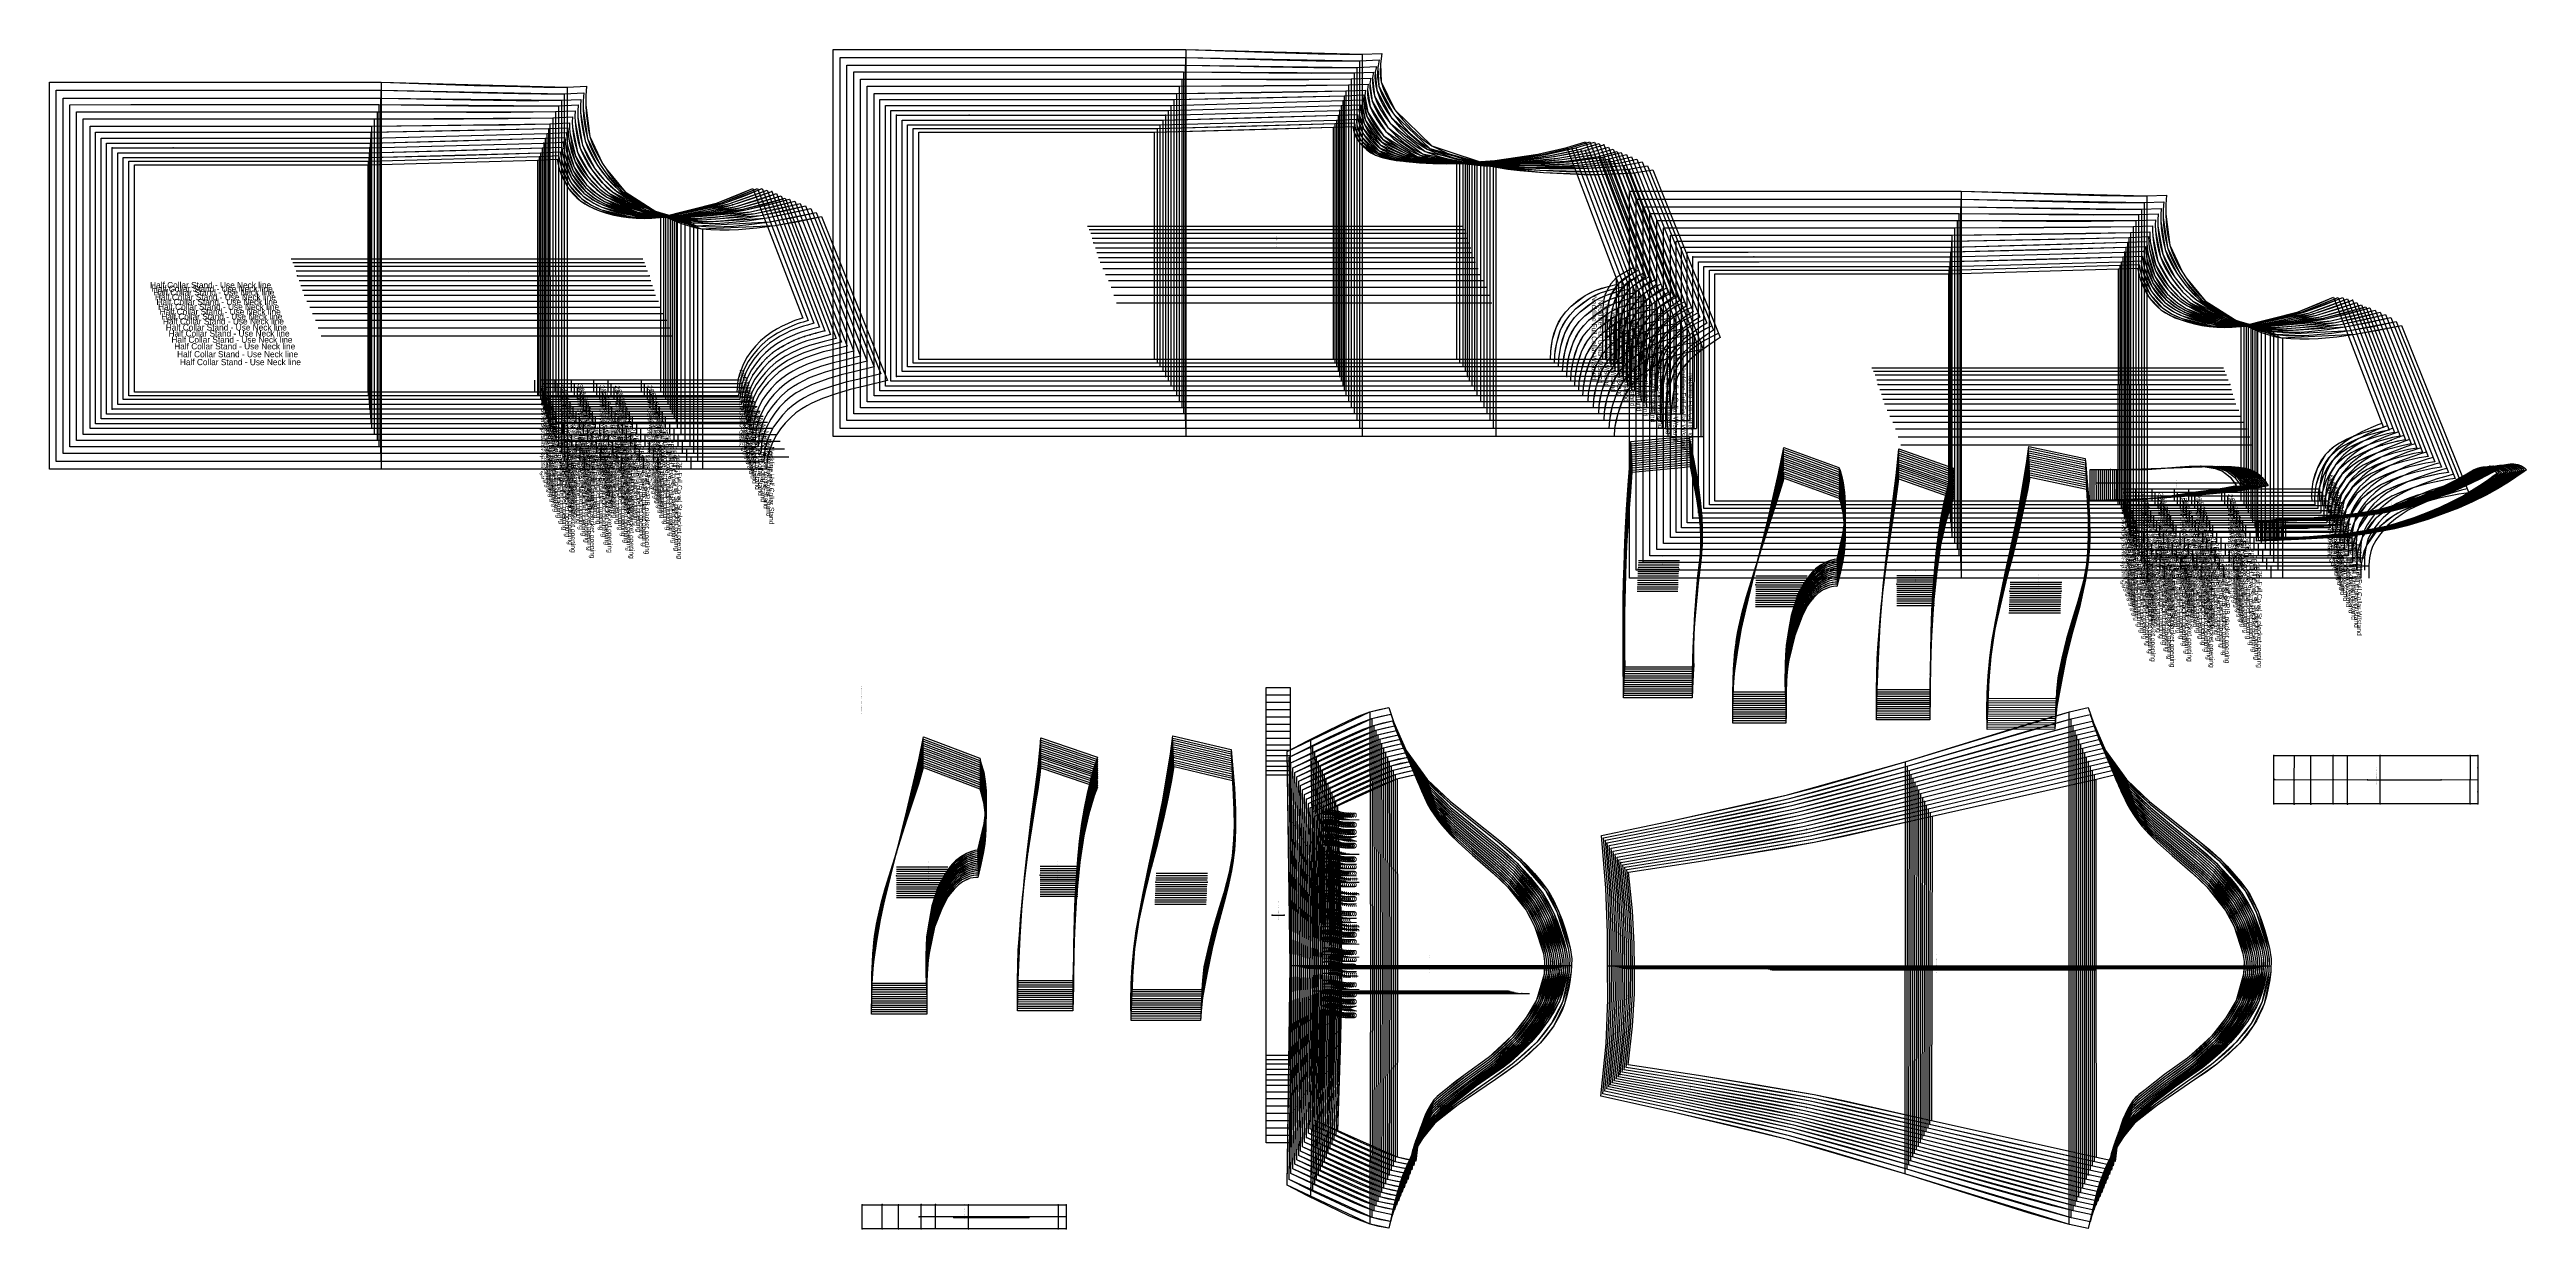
# Model space of a CAD drawing. Extents: x -839 to 1721, y -537 to 682.
import ezdxf
from ezdxf.enums import TextEntityAlignment as Align

# ---------------------------------------------------------------- set-up
doc = ezdxf.new("R2010")
doc.units = 0

# ---------------------------------------------------------------- blocks, each defined once
blk = doc.blocks.new('GMG1016S19-BK_42')
at = {"layer": '1'}
for points in [[(59.2176, 596.9305), (134.2187, 596.9331), (302.6461, 596.9381), (487.642, 602.0766), (507.8985, 602.9376)], [(59.2176, 362.0542), (59.2176, 596.9305)], [(507.8985, 602.9376), (508.9348, 597.2252), (514.693, 586.3616), (531.241, 573.2501), (560.2732, 567.022), (615.3532, 564.8071), (654.6774, 567.7612), (699.135, 574.2915), (729.1096, 581.2257), (729.1096, 581.2257), (748.284, 587.0804)], [(748.284, 587.0804), (799.338, 452.3334)], [(799.338, 452.3334), (792.4724, 447.5836), (782.6096, 440.0906), (779.4117, 436.0063), (775.7059, 429.7655), (772.3937, 421.6858), (770.9993, 415.4323), (768.9216, 399.9484), (769.2187, 382.2573), (769.2314, 362.0542)], [(769.2314, 362.0542), (59.2176, 362.0542)]]:
    blk.add_lwpolyline(points, dxfattribs=at)
at = {"layer": '5'}
blk.add_line((233.6724, 499.9965), (621.7082, 499.9965), dxfattribs=at)
at = {"layer": '6'}
blk.add_line((769.2314, 362.0542), (59.2176, 362.0542), dxfattribs=at)
at = {"layer": '7'}
blk.add_line((233.6724, 499.9965), (621.7082, 499.9965), dxfattribs=at)
at = {"layer": '8'}
for p, q in [((302.6461, 596.9127), (302.6461, 362.0542)), ((487.642, 602.0766), (487.642, 362.0542)), ((729.1096, 581.2257), (782.6096, 440.0601)), ((780.1128, 446.5956), (780.1128, 362.0542)), ((782.6096, 440.0906), (782.6096, 362.0542)), ((769.2314, 362.0542), (782.6096, 362.0542))]:
    blk.add_line(p, q, dxfattribs=at)
for points in [[(615.3532, 362.0542), (615.3532, 480.2404), (615.3532, 564.8097)], [(712.0865, 362.0542), (712.4853, 370.7105), (714.4055, 382.9203), (718.3044, 395.9251), (723.4454, 405.3739), (727.9793, 411.3454), (733.4403, 417.1265), (748.2459, 428.3329), (758.538, 433.4511), (771.7536, 437.6598), (782.6096, 440.0906)], [(797.6515, 456.7403), (791.8197, 453.6618), (784.4105, 449.3794), (780.1128, 446.5956), (774.5172, 440.1719), (770.3312, 433.1107), (768.5202, 428.3888), (767.4484, 424.1775), (766.5213, 418.6632), (766.092, 411.6325), (766.2444, 408.7242), (766.4197, 402.7145), (766.0717, 390.6368), (766.0285, 385.8997), (766.0005, 380.7689), (766.0005, 375.0336), (766.0234, 368.7166), (766.0666, 362.0542), (766.0666, 362.0542)]]:
    blk.add_lwpolyline(points, dxfattribs=at)
at = {"layer": '84'}
for points in [[(59.2176, 596.9305), (134.2187, 596.9331), (302.6461, 596.9381), (395.1504, 599.341), (487.642, 602.0766), (507.8985, 602.9376)], [(59.2176, 362.0542), (59.2176, 596.9305)], [(507.8985, 602.9376), (508.9348, 597.2252), (511.3427, 591.528), (514.693, 586.3616), (518.2896, 582.4424), (522.2825, 578.9219), (526.5979, 575.8155), (531.241, 573.2501), (538.2184, 570.7762), (545.4397, 569.0413), (552.8234, 567.8399), (560.2732, 567.022), (573.9994, 565.7673), (587.7586, 564.9494), (601.5533, 564.6624), (615.3532, 564.8071), (635.0432, 565.8359), (654.6774, 567.7612), (676.9685, 570.611), (699.135, 574.2915), (714.1515, 577.6087), (729.1096, 581.2257), (729.1096, 581.2257), (748.284, 587.0804)], [(748.284, 587.0804), (799.338, 452.3334)], [(799.338, 452.3334), (792.4724, 447.5836), (782.6096, 440.0906), (779.4117, 436.0063), (775.7059, 429.7655), (773.8923, 425.7879), (772.3937, 421.6858), (770.9993, 415.4323), (769.7343, 407.7158), (768.9216, 399.9484), (769.2187, 382.2573), (769.2314, 362.0542)], [(769.2314, 362.0542), (59.2176, 362.0542)]]:
    blk.add_lwpolyline(points, dxfattribs=at)
at = {"layer": '85'}
for points in [[(302.6461, 596.9127), (302.6461, 362.0542)], [(487.642, 602.0766), (487.642, 362.0542)], [(615.3532, 362.0542), (615.3532, 480.2404), (615.3532, 564.8097)], [(729.1096, 581.2257), (782.6096, 440.0601)], [(712.0865, 362.0542), (712.4853, 370.7105), (713.26, 376.8446), (714.4055, 382.9203), (716.0819, 389.5091), (718.3044, 395.9251), (720.6641, 400.7587), (723.4454, 405.3739), (727.9793, 411.3454), (733.4403, 417.1265), (740.6031, 423.0498), (748.2459, 428.3329), (753.2828, 431.1041), (758.538, 433.4511), (765.0785, 435.7498), (771.7536, 437.6598), (782.6096, 440.0906)], [(797.6515, 456.7403), (791.8197, 453.6618), (784.4105, 449.3794), (780.1128, 446.5956), (774.5172, 440.1719), (770.3312, 433.1107), (768.5202, 428.3888), (767.4484, 424.1775), (766.5213, 418.6632), (766.092, 411.6325), (766.2444, 408.7242), (766.4197, 402.7145), (766.0717, 390.6368), (766.0285, 385.8997), (766.0005, 380.7689), (766.0005, 375.0336), (766.0234, 368.7166), (766.0666, 362.0542), (766.0666, 362.0542)], [(780.1128, 446.5956), (780.1128, 362.0542)], [(782.6096, 440.0906), (782.6096, 362.0542)], [(769.2314, 362.0542), (782.6096, 362.0542)]]:
    blk.add_lwpolyline(points, dxfattribs=at)
at = {"layer": '1'}
for s, p in [('SIZE: 42', (429.2778, 486.0519)), ('Piece Name: GMG1016S19-BK', (429.2778, 482.4959))]:
    blk.add_text(s, height=0.25, dxfattribs=at).set_placement(p)
at = {"layer": '1', "flags": 2}
blk.add_attdef('Dependency', text='', height=0.25, dxfattribs=at).set_placement((59.2176, 596.9305), (134.2187, 596.9331), align=Align.ALIGNED)
at = {"layer": '15'}
blk.add_text('Neckline Full Collar W/stand', height=5.001, rotation=269.8881, dxfattribs=at).set_placement((755.0201, 427.6268))
blk = doc.blocks.new('GMG1016S19-BK_44')
at = {"layer": '1'}
for points in [[(53.4747, 600.6821), (128.4758, 600.6821), (305.5417, 600.6897), (489.2904, 605.8282), (509.5469, 606.6892)], [(53.4747, 358.3052), (53.4747, 600.6821)], [(509.5469, 606.6892), (510.4334, 600.9768), (515.9248, 589.214), (532.6736, 574.5023), (562.8031, 566.7731), (618.6297, 564.4922), (658.4646, 567.464), (703.4937, 574.0553), (733.8543, 581.0631), (733.8543, 581.0631), (753.0288, 586.9179)], [(753.0288, 586.9179), (805.081, 449.834)], [(805.081, 449.834), (798.2154, 445.0843), (788.3525, 437.5913), (784.9362, 433.479), (780.9281, 427.1646), (777.2705, 418.94), (775.6449, 412.5392), (773.3513, 396.6693), (773.4732, 378.5083), (773.4859, 358.3052)], [(773.4859, 358.3052), (53.4747, 358.3052)]]:
    blk.add_lwpolyline(points, dxfattribs=at)
at = {"layer": '5'}
blk.add_line((235.3184, 496.2475), (623.3542, 496.2475), dxfattribs=at)
at = {"layer": '6'}
blk.add_line((773.4859, 358.3052), (53.4747, 358.3052), dxfattribs=at)
at = {"layer": '7'}
blk.add_line((235.3184, 496.2475), (623.3542, 496.2475), dxfattribs=at)
at = {"layer": '8'}
for p, q in [((305.5417, 600.6643), (305.5417, 358.3052)), ((489.2904, 605.8282), (489.2904, 358.3052)), ((733.8543, 581.0631), (788.3525, 437.5608)), ((785.8557, 444.0962), (785.8557, 358.3052)), ((788.3525, 437.5913), (788.3525, 358.3052)), ((773.4859, 358.3052), (788.3525, 358.3052))]:
    blk.add_line(p, q, dxfattribs=at)
for points in [[(618.6297, 358.3052), (618.6297, 478.4929), (618.6297, 564.4947)], [(716.3283, 358.3052), (716.7271, 366.9615), (718.7057, 379.41), (722.7037, 392.6637), (727.9641, 402.2903), (732.597, 408.3736), (738.1748, 414.2588), (753.2904, 425.6609), (763.7958, 430.8628), (777.2781, 435.13), (788.3525, 437.5913)], [(803.3944, 454.241), (797.5626, 451.1625), (790.1534, 446.88), (785.8557, 444.0962), (779.9147, 437.5709), (775.4189, 430.3548), (773.4351, 425.5059), (772.2286, 421.1701), (771.144, 415.4805), (770.537, 408.2085), (770.6284, 405.1936), (770.6742, 398.9655), (770.3262, 386.8878), (770.283, 382.1507), (770.255, 377.0199), (770.255, 371.2846), (770.2779, 364.9676), (770.3211, 358.3052), (770.3211, 358.3052)]]:
    blk.add_lwpolyline(points, dxfattribs=at)
at = {"layer": '84'}
for points in [[(53.4747, 600.6821), (128.4758, 600.6821), (305.5417, 600.6897), (397.4212, 603.0951), (489.2904, 605.8282), (509.5469, 606.6892)], [(53.4747, 358.3052), (53.4747, 600.6821)], [(509.5469, 606.6892), (510.4334, 600.9768), (512.6889, 594.8452), (514.1722, 591.9496), (515.9248, 589.214), (519.5037, 584.8782), (523.522, 580.9463), (527.9086, 577.4462), (532.6736, 574.5023), (539.8567, 571.561), (547.337, 569.4122), (555.0256, 567.8526), (562.8031, 566.7731), (576.6994, 565.3609), (590.644, 564.5201), (604.6344, 564.2788), (618.6297, 564.4922), (638.5764, 565.5234), (658.4646, 567.464), (681.0426, 570.3393), (703.4937, 574.0553), (718.7057, 577.4055), (733.8543, 581.0631), (733.8543, 581.0631), (753.0288, 586.9179)], [(753.0288, 586.9179), (805.081, 449.834)], [(805.081, 449.834), (798.2154, 445.0843), (788.3525, 437.5913), (784.9362, 433.479), (780.9281, 427.1646), (778.9393, 423.1209), (777.2705, 418.94), (775.6449, 412.5392), (774.2505, 404.6373), (773.3513, 396.6693), (773.2523, 387.5939), (773.4732, 378.5083), (773.4859, 358.3052)], [(773.4859, 358.3052), (53.4747, 358.3052)]]:
    blk.add_lwpolyline(points, dxfattribs=at)
at = {"layer": '85'}
for points in [[(305.5417, 600.6643), (305.5417, 358.3052)], [(489.2904, 605.8282), (489.2904, 358.3052)], [(618.6297, 358.3052), (618.6297, 478.4929), (618.6297, 564.4947)], [(733.8543, 581.0631), (788.3525, 437.5608)], [(716.3283, 358.3052), (716.7271, 366.9615), (717.5272, 373.2149), (718.7057, 379.41), (720.4279, 386.1232), (722.7037, 392.6637), (725.1218, 397.5888), (727.9641, 402.2903), (732.597, 408.3736), (738.1748, 414.2588), (745.4875, 420.2862), (753.2904, 425.6609), (758.4339, 428.4777), (763.7958, 430.8628), (770.471, 433.192), (777.2781, 435.13), (788.3525, 437.5913)], [(803.3944, 454.241), (797.5626, 451.1625), (790.1534, 446.88), (785.8557, 444.0962), (779.9147, 437.5709), (775.4189, 430.3548), (773.4351, 425.5059), (772.2286, 421.1701), (771.144, 415.4805), (770.537, 408.2085), (770.6284, 405.1936), (770.6742, 398.9655), (770.3262, 386.8878), (770.283, 382.1507), (770.255, 377.0199), (770.255, 371.2846), (770.2779, 364.9676), (770.3211, 358.3052), (770.3211, 358.3052)], [(785.8557, 444.0962), (785.8557, 358.3052)], [(788.3525, 437.5913), (788.3525, 358.3052)], [(773.4859, 358.3052), (788.3525, 358.3052)]]:
    blk.add_lwpolyline(points, dxfattribs=at)
at = {"layer": '1'}
for s, p in [('Piece Name: GMG1016S19-BK', (429.2778, 482.4959)), ('SIZE: 44', (429.2778, 486.0519))]:
    blk.add_text(s, height=0.25, rotation=269.8881, dxfattribs=at).set_placement(p)
at = {"layer": '1', "flags": 2}
blk.add_attdef('Dependency', text='', height=0.25, dxfattribs=at).set_placement((53.4747, 600.6821), (128.4758, 600.6821), align=Align.ALIGNED)
at = {"layer": '15'}
blk.add_text('Neckline Full Collar W/stand', height=5.001, rotation=269.8881, dxfattribs=at).set_placement((761.6648, 423.8778))
blk = doc.blocks.new('GMG1016S19-BK_46')
at = {"layer": '1'}
for points in [[(47.7317, 604.4312), (122.7329, 604.4337), (308.4373, 604.4388), (490.9363, 609.5772), (511.1928, 610.4383)], [(47.7317, 354.5536), (47.7317, 604.4312)], [(511.1928, 610.4383), (511.9726, 604.7258), (517.2253, 592.0563), (534.2256, 575.752), (565.2339, 567.5224), (621.8048, 564.8503), (662.1628, 567.6062), (707.8066, 573.9943), (738.599, 580.8981), (738.599, 580.8981), (757.7735, 586.7527)], [(757.7735, 586.7527), (810.8239, 447.3322)], [(810.8239, 447.3322), (803.9583, 442.5824), (794.0955, 435.0894), (790.4582, 430.9517), (786.1504, 424.5585), (782.1473, 416.1892), (780.2906, 409.6411), (777.7836, 393.3851), (777.7303, 374.7567), (777.743, 354.5536)], [(777.743, 354.5536), (47.7317, 354.5536)]]:
    blk.add_lwpolyline(points, dxfattribs=at)
at = {"layer": '5'}
blk.add_line((236.9643, 492.4959), (625.0001, 492.4959), dxfattribs=at)
at = {"layer": '6'}
blk.add_line((777.743, 354.5536), (47.7317, 354.5536), dxfattribs=at)
at = {"layer": '7'}
blk.add_line((236.9643, 492.4959), (625.0001, 492.4959), dxfattribs=at)
at = {"layer": '8'}
for p, q in [((308.4373, 604.4134), (308.4373, 354.5536)), ((490.9363, 609.5772), (490.9363, 354.5536)), ((738.599, 580.8981), (794.0955, 435.0589)), ((791.5987, 441.5943), (791.5987, 354.5536)), ((794.0955, 435.0894), (794.0955, 354.5536)), ((777.743, 354.5536), (794.0955, 354.5536))]:
    blk.add_line(p, q, dxfattribs=at)
for points in [[(621.8048, 354.5536), (621.8048, 477.1365), (621.8048, 564.8529)], [(809.1374, 451.7391), (803.3055, 448.6606), (795.8963, 444.3781), (791.5987, 441.5943), (785.3122, 434.9674), (780.5065, 427.5963), (778.3526, 422.6205), (777.0114, 418.1577), (775.7668, 412.2928), (774.9871, 404.7821), (775.0176, 401.6604), (774.9312, 395.2139), (774.5832, 383.1362), (774.54, 378.3991), (774.5121, 373.2683), (774.5121, 367.533), (774.5349, 361.216), (774.5781, 354.5536), (774.5781, 354.5536)], [(720.5701, 354.5536), (720.9689, 363.2099), (723.006, 375.8947), (727.103, 389.3998), (732.4802, 399.2042), (737.2122, 405.3968), (742.9094, 411.3861), (758.3348, 422.9837), (769.0511, 428.2695), (782.8026, 432.6001), (794.0955, 435.0894)]]:
    blk.add_lwpolyline(points, dxfattribs=at)
at = {"layer": '84'}
for points in [[(47.7317, 604.4312), (122.7329, 604.4337), (308.4373, 604.4388), (399.6919, 606.8467), (490.9363, 609.5772), (511.1928, 610.4383)], [(47.7317, 354.5536), (47.7317, 604.4312)], [(511.1928, 610.4383), (511.9726, 604.7258), (514.091, 598.1573), (515.5159, 595.0306), (517.2253, 592.0563), (520.7839, 587.2887), (524.8377, 582.9351), (529.3056, 579.0362), (534.2256, 575.752), (541.5738, 572.5973), (549.2725, 570.3113), (557.2024, 568.6654), (565.2339, 567.5224), (579.3106, 566.0009), (593.438, 565.0535), (607.6188, 564.7208), (621.8048, 564.8503), (642.0104, 565.7673), (662.1628, 567.6062), (685.0457, 570.3748), (707.8066, 573.9943), (723.2346, 577.2912), (738.599, 580.8981), (738.599, 580.8981), (757.7735, 586.7527)], [(757.7735, 586.7527), (810.8239, 447.3322)], [(810.8239, 447.3322), (803.9583, 442.5824), (794.0955, 435.0894), (790.4582, 430.9517), (786.1504, 424.5585), (783.9863, 420.4513), (782.1473, 416.1892), (780.2906, 409.6411), (778.7641, 401.5537), (777.7836, 393.3851), (777.5829, 384.0785), (777.7303, 374.7567), (777.743, 354.5536)], [(777.743, 354.5536), (47.7317, 354.5536)]]:
    blk.add_lwpolyline(points, dxfattribs=at)
at = {"layer": '85'}
for points in [[(308.4373, 604.4134), (308.4373, 354.5536)], [(490.9363, 609.5772), (490.9363, 354.5536)], [(621.8048, 354.5536), (621.8048, 477.1365), (621.8048, 564.8529)], [(738.599, 580.8981), (794.0955, 435.0589)], [(809.1374, 451.7391), (803.3055, 448.6606), (795.8963, 444.3781), (791.5987, 441.5943), (785.3122, 434.9674), (780.5065, 427.5963), (778.3526, 422.6205), (777.0114, 418.1577), (775.7668, 412.2928), (774.9871, 404.7821), (775.0176, 401.6604), (774.9312, 395.2139), (774.5832, 383.1362), (774.54, 378.3991), (774.5121, 373.2683), (774.5121, 367.533), (774.5349, 361.216), (774.5781, 354.5536), (774.5781, 354.5536)], [(791.5987, 441.5943), (791.5987, 354.5536)], [(720.5701, 354.5536), (720.9689, 363.2099), (721.7944, 369.5853), (723.006, 375.8947), (724.7738, 382.7374), (727.103, 389.3998), (729.5744, 394.4163), (732.4802, 399.2042), (737.2122, 405.3968), (742.9094, 411.3861), (750.3745, 417.5176), (758.3348, 422.9837), (763.5825, 425.8488), (769.0511, 428.2695), (775.8608, 430.6367), (782.8026, 432.6001), (794.0955, 435.0894)], [(794.0955, 435.0894), (794.0955, 354.5536)], [(777.743, 354.5536), (794.0955, 354.5536)]]:
    blk.add_lwpolyline(points, dxfattribs=at)
at = {"layer": '1'}
for s, p in [('Piece Name: GMG1016S19-BK', (429.2778, 482.4959)), ('SIZE: 46', (429.2778, 486.0519))]:
    blk.add_text(s, height=0.25, rotation=269.8881, dxfattribs=at).set_placement(p)
at = {"layer": '1', "flags": 2}
blk.add_attdef('Dependency', text='', height=0.25, dxfattribs=at).set_placement((47.7317, 604.4312), (122.7329, 604.4337), align=Align.ALIGNED)
at = {"layer": '15'}
blk.add_text('Neckline Full Collar W/stand', height=5.001, rotation=269.8881, dxfattribs=at).set_placement((768.3094, 420.1262))
blk = doc.blocks.new('GMG1016S19-BK_48')
at = {"layer": '1'}
for points in [[(41.9862, 609.4324), (116.9874, 609.4324), (311.3355, 609.44), (492.5848, 614.5784), (512.8388, 615.4395)], [(512.8388, 615.4395), (513.3899, 609.727), (518.1042, 596.0339), (534.9723, 577.7535), (566.6639, 568.0228), (624.2635, 564.5963), (665.3785, 566.9026), (711.9189, 572.8386), (743.3463, 579.4858), (743.3463, 579.4858), (762.5208, 585.3405)], [(41.9862, 349.5548), (41.9862, 609.4324)], [(762.5208, 585.3405), (816.5694, 443.5831)], [(816.5694, 443.5831), (809.7038, 438.8333), (799.841, 431.3403), (795.9827, 427.1747), (791.3751, 420.7053), (787.0267, 412.1938), (784.9388, 405.4984), (782.2159, 388.8563), (781.9873, 369.758), (782, 349.5548)], [(782, 349.5548), (41.9862, 349.5548)]]:
    blk.add_lwpolyline(points, dxfattribs=at)
at = {"layer": '5'}
blk.add_line((238.6127, 487.4972), (626.6485, 487.4972), dxfattribs=at)
at = {"layer": '6'}
blk.add_line((782, 349.5548), (41.9862, 349.5548), dxfattribs=at)
at = {"layer": '7'}
blk.add_line((238.6127, 487.4972), (626.6485, 487.4972), dxfattribs=at)
at = {"layer": '8'}
for p, q in [((492.5848, 614.5784), (492.5848, 349.5548)), ((311.3355, 609.4146), (311.3355, 349.5548)), ((743.3463, 579.4858), (799.841, 431.3098)), ((797.3442, 437.8453), (797.3442, 349.5548)), ((799.841, 431.3403), (799.841, 349.5548)), ((782, 349.5548), (799.841, 349.5548))]:
    blk.add_line(p, q, dxfattribs=at)
for points in [[(624.2635, 349.5548), (624.2635, 474.9038), (624.2635, 564.5989)], [(814.8828, 447.99), (809.051, 444.9115), (801.6418, 440.6291), (797.3442, 437.8453), (790.7122, 431.1168), (785.5966, 423.5908), (783.27, 418.4879), (781.7943, 413.9007), (780.3922, 407.8605), (779.4346, 400.1085), (779.4041, 396.8801), (779.1882, 390.2152), (778.8402, 378.1375), (778.7971, 373.4004), (778.7691, 368.2696), (778.7691, 362.5342), (778.792, 356.2173), (778.8352, 349.5548), (778.8352, 349.5548)], [(724.8144, 349.5548), (725.2132, 358.2112), (727.3087, 371.1347), (731.5048, 384.8888), (736.9988, 394.871), (741.8324, 401.1727), (747.6465, 407.2687), (763.3818, 419.0619), (774.3114, 424.4315), (788.3297, 428.8206), (799.841, 431.3403)]]:
    blk.add_lwpolyline(points, dxfattribs=at)
at = {"layer": '84'}
for points in [[(41.9862, 609.4324), (116.9874, 609.4324), (311.3355, 609.44), (401.9627, 611.8505), (492.5848, 614.5784), (512.8388, 615.4395)], [(512.8388, 615.4395), (513.3899, 609.727), (515.2137, 602.6684), (516.5065, 599.28), (518.1042, 596.0339), (521.5357, 590.7634), (525.521, 585.8993), (529.9812, 581.5026), (534.9723, 577.7535), (538.6147, 575.8003), (542.4044, 574.134), (550.258, 571.4442), (558.3936, 569.4452), (566.6639, 568.0228), (580.9717, 566.2092), (595.3506, 565.0637), (609.8007, 564.5887), (624.2635, 564.5963), (644.84, 565.2796), (665.3785, 566.9026), (688.7033, 569.435), (711.9189, 572.8386), (727.6618, 576.0035), (743.3463, 579.4858), (743.3463, 579.4858), (762.5208, 585.3405)], [(41.9862, 349.5548), (41.9862, 609.4324)], [(762.5208, 585.3405), (816.5694, 443.5831)], [(816.5694, 443.5831), (809.7038, 438.8333), (799.841, 431.3403), (795.9827, 427.1747), (791.3751, 420.7053), (789.0333, 416.5321), (787.0267, 412.1938), (784.9388, 405.4984), (783.2802, 397.223), (782.2159, 388.8563), (781.9111, 379.3135), (781.9873, 369.758), (782, 349.5548)], [(782, 349.5548), (41.9862, 349.5548)]]:
    blk.add_lwpolyline(points, dxfattribs=at)
at = {"layer": '85'}
for points in [[(492.5848, 614.5784), (492.5848, 349.5548)], [(311.3355, 609.4146), (311.3355, 349.5548)], [(624.2635, 349.5548), (624.2635, 474.9038), (624.2635, 564.5989)], [(743.3463, 579.4858), (799.841, 431.3098)], [(814.8828, 447.99), (809.051, 444.9115), (801.6418, 440.6291), (797.3442, 437.8453), (790.7122, 431.1168), (785.5966, 423.5908), (783.27, 418.4879), (781.7943, 413.9007), (780.3922, 407.8605), (779.4346, 400.1085), (779.4041, 396.8801), (779.1882, 390.2152), (778.8402, 378.1375), (778.7971, 373.4004), (778.7691, 368.2696), (778.7691, 362.5342), (778.792, 356.2173), (778.8352, 349.5548), (778.8352, 349.5548)], [(797.3442, 437.8453), (797.3442, 349.5548)], [(724.8144, 349.5548), (725.2132, 358.2112), (726.0616, 364.7059), (727.3087, 371.1347), (729.1197, 378.1044), (731.5048, 384.8888), (734.0296, 389.9967), (736.9988, 394.871), (741.8324, 401.1727), (747.6465, 407.2687), (755.2614, 413.5044), (763.3818, 419.0619), (768.731, 421.9728), (774.3114, 424.4315), (781.2507, 426.8318), (788.3297, 428.8206), (799.841, 431.3403)], [(799.841, 431.3403), (799.841, 349.5548)], [(782, 349.5548), (799.841, 349.5548)]]:
    blk.add_lwpolyline(points, dxfattribs=at)
at = {"layer": '1'}
for s, p in [('Piece Name: GMG1016S19-BK', (429.2778, 482.4959)), ('SIZE: 48', (429.2778, 486.0519))]:
    blk.add_text(s, height=0.25, rotation=269.8881, dxfattribs=at).set_placement(p)
at = {"layer": '1', "flags": 2}
blk.add_attdef('Dependency', text='', height=0.25, dxfattribs=at).set_placement((41.9862, 609.4324), (116.9874, 609.4324), align=Align.ALIGNED)
at = {"layer": '15'}
blk.add_text('Neckline Full Collar W/stand', height=5.001, rotation=269.8881, dxfattribs=at).set_placement((774.9566, 415.1275))
blk = doc.blocks.new('GMG1016S19-BK_50')
at = {"layer": '1'}
for points in [[(36.2458, 614.4311), (111.2444, 614.4337), (314.2311, 614.4388), (494.2307, 619.5772), (514.4872, 620.4382)], [(514.4872, 620.4382), (514.7996, 614.7258), (519.0033, 600.3799), (535.5082, 580.7126), (567.5529, 569.021), (626.331, 564.6573), (668.3299, 566.3972), (715.9168, 571.7591), (748.091, 578.071), (748.091, 578.071), (767.2655, 583.9257)], [(36.2458, 344.5536), (36.2458, 614.4311)], [(767.2655, 583.9257), (822.3124, 439.8315)], [(822.3124, 439.8315), (815.4467, 435.0817), (805.5839, 427.5887), (801.5072, 423.3977), (796.5974, 416.8521), (791.906, 408.1958), (789.5844, 401.3531), (786.6482, 384.3249), (786.2444, 364.7568), (786.2571, 344.5536)], [(786.2571, 344.5536), (36.2458, 344.5536)]]:
    blk.add_lwpolyline(points, dxfattribs=at)
at = {"layer": '2'}
for p in [(494.2307, 619.5772), (514.4872, 620.4382), (514.4872, 620.4382), (36.2458, 614.4311), (36.2458, 614.4311), (314.2311, 614.4388), (314.2311, 614.4134), (626.331, 564.6598), (748.091, 578.071), (748.091, 578.071), (748.091, 578.071), (767.2655, 583.9257), (767.2655, 583.9257), (240.2586, 482.4959), (628.2944, 482.4959), (807.3848, 436.8775), (820.6258, 444.2384), (822.3124, 439.8315), (822.3124, 439.8315), (796.1123, 427.2661), (801.5072, 423.3977), (803.0871, 434.0937), (803.0871, 434.0937), (805.5839, 427.5887), (805.5839, 427.5887), (805.5839, 427.5887), (805.5839, 427.5582), (783.8847, 395.4323), (785.0175, 403.4257), (786.5771, 409.6411), (783.0541, 368.3991), (36.2458, 344.5536), (314.2311, 344.5536), (494.2307, 344.5536), (626.331, 344.5536), (729.0562, 344.5536), (783.0262, 357.533), (783.049, 351.216), (783.0922, 344.5536), (783.0922, 344.5536), (786.2571, 344.5536), (786.2571, 344.5536), (786.2571, 344.5536), (803.0871, 344.5536), (805.5839, 344.5536), (805.5839, 344.5536)]:
    blk.add_point(p, dxfattribs=at)
at = {"layer": '3'}
for p in [(494.2307, 619.5772), (514.7996, 614.7258), (111.2444, 614.4337), (519.0033, 600.3799), (535.5082, 580.7126), (567.5529, 569.021), (626.331, 564.6573), (668.3299, 566.3972), (715.9168, 571.7591), (626.331, 472.8541), (814.794, 441.1599), (768.4288, 415.1377), (779.5692, 420.591), (788.1875, 414.3528), (790.6868, 419.5827), (793.8567, 425.0411), (796.5974, 416.8521), (815.4467, 435.0817), (741.5175, 390.5352), (746.4502, 396.9487), (752.3811, 403.1488), (783.4453, 385.2139), (783.7932, 392.0973), (786.6482, 384.3249), (789.5844, 401.3531), (791.906, 408.1958), (731.6115, 366.3722), (735.9066, 380.3752), (783.0262, 363.2683), (783.0973, 373.1362), (786.2444, 364.7568), (729.455, 353.2099)]:
    blk.add_point(p, dxfattribs=at)
at = {"layer": '4'}
for p in [(111.2444, 614.4337, -3.998), (748.091, 578.071, -3.998), (803.0871, 434.0937, -3.998), (805.5839, 427.5887, -3.998), (36.2458, 344.5536, -3.998), (783.0922, 344.5536, -3.998), (786.2571, 344.5536, -3.998), (786.2571, 344.5536, -3.998)]:
    blk.add_point(p, dxfattribs=at)
at = {"layer": '5'}
blk.add_line((240.2586, 482.4959), (628.2944, 482.4959), dxfattribs=at)
at = {"layer": '6'}
blk.add_line((786.2571, 344.5536), (36.2458, 344.5536), dxfattribs=at)
at = {"layer": '7'}
blk.add_line((240.2586, 482.4959), (628.2944, 482.4959), dxfattribs=at)
at = {"layer": '8'}
for p, q in [((494.2307, 619.5772), (494.2307, 344.5536)), ((314.2311, 614.4134), (314.2311, 344.5536)), ((748.091, 578.071), (805.5839, 427.5582)), ((803.0871, 434.0937), (803.0871, 344.5536)), ((805.5839, 427.5887), (805.5839, 344.5536)), ((786.2571, 344.5536), (805.5839, 344.5536))]:
    blk.add_line(p, q, dxfattribs=at)
for points in [[(626.331, 344.5536), (626.331, 472.8541), (626.331, 564.6598)], [(820.6258, 444.2384), (814.794, 441.1599), (807.3848, 436.8775), (803.0871, 434.0937), (796.1123, 427.2661), (790.6868, 419.5827), (788.1875, 414.3528), (786.5771, 409.6411), (785.0175, 403.4257), (783.8847, 395.4323), (783.7932, 392.0973), (783.4453, 385.2139), (783.0973, 373.1362), (783.0541, 368.3991), (783.0262, 363.2683), (783.0262, 357.533), (783.049, 351.216), (783.0922, 344.5536), (783.0922, 344.5536)], [(729.0562, 344.5536), (729.455, 353.2099), (731.6115, 366.3722), (735.9066, 380.3752), (741.5175, 390.5352), (746.4502, 396.9487), (752.3811, 403.1488), (768.4288, 415.1377), (779.5692, 420.591), (793.8567, 425.0411), (805.5839, 427.5887)]]:
    blk.add_lwpolyline(points, dxfattribs=at)
at = {"layer": '84'}
for points in [[(36.2458, 614.4311), (111.2444, 614.4337), (314.2311, 614.4388), (404.2334, 616.8543), (494.2307, 619.5772), (514.4872, 620.4382)], [(514.4872, 620.4382), (514.7996, 614.7258), (516.3465, 607.3623), (517.5123, 603.8063), (519.0033, 600.3799), (522.2876, 594.7817), (526.1636, 589.5772), (530.5502, 584.8325), (535.5082, 580.7126), (539.1455, 578.4978), (542.9454, 576.5623), (550.8651, 573.3492), (559.1176, 570.8549), (567.5529, 569.021), (582.1122, 566.8239), (596.7807, 565.4371), (611.5457, 564.7944), (626.331, 564.6573), (647.3445, 565.0485), (668.3299, 566.3972), (692.1729, 568.6349), (715.9168, 571.7591), (732.0306, 574.7538), (748.091, 578.071), (748.091, 578.071), (767.2655, 583.9257)], [(36.2458, 344.5536), (36.2458, 614.4311)], [(767.2655, 583.9257), (822.3124, 439.8315)], [(822.3124, 439.8315), (815.4467, 435.0817), (805.5839, 427.5887), (801.5072, 423.3977), (796.5974, 416.8521), (794.0828, 412.6129), (791.906, 408.1958), (789.5844, 401.3531), (787.7963, 392.8949), (786.6482, 384.3249), (786.2393, 374.551), (786.2444, 364.7568), (786.2571, 344.5536)], [(786.2571, 344.5536), (36.2458, 344.5536)]]:
    blk.add_lwpolyline(points, dxfattribs=at)
at = {"layer": '85'}
for points in [[(494.2307, 619.5772), (494.2307, 344.5536)], [(314.2311, 614.4134), (314.2311, 344.5536)], [(626.331, 344.5536), (626.331, 472.8541), (626.331, 564.6598)], [(748.091, 578.071), (805.5839, 427.5582)], [(820.6258, 444.2384), (814.794, 441.1599), (807.3848, 436.8775), (803.0871, 434.0937), (796.1123, 427.2661), (790.6868, 419.5827), (788.1875, 414.3528), (786.5771, 409.6411), (785.0175, 403.4257), (783.8847, 395.4323), (783.7932, 392.0973), (783.4453, 385.2139), (783.0973, 373.1362), (783.0541, 368.3991), (783.0262, 363.2683), (783.0262, 357.533), (783.049, 351.216), (783.0922, 344.5536), (783.0922, 344.5536)], [(729.0562, 344.5536), (729.455, 353.2099), (730.3288, 359.8241), (731.6115, 366.3722), (733.4657, 373.469), (735.9066, 380.3752), (738.4873, 385.5746), (741.5175, 390.5352), (746.4502, 396.9487), (752.3811, 403.1488), (760.1459, 409.4912), (768.4288, 415.1377), (773.8822, 418.0942), (779.5692, 420.591), (786.6431, 423.0269), (793.8567, 425.0411), (805.5839, 427.5887)], [(803.0871, 434.0937), (803.0871, 344.5536)], [(805.5839, 427.5887), (805.5839, 344.5536)], [(786.2571, 344.5536), (805.5839, 344.5536)]]:
    blk.add_lwpolyline(points, dxfattribs=at)
at = {"layer": '1'}
for s, p in [('# 5', (494.2307, 619.5772)), ('# 5', (514.4872, 620.4382)), ('# 5', (514.4872, 620.4382)), ('# 6', (514.7996, 614.7258)), ('# 2', (36.2458, 614.4311)), ('# 2', (36.2458, 614.4311)), ('# 3', (111.2444, 614.4337)), ('# 4', (314.2311, 614.4388)), ('# 7', (535.5082, 580.7126)), ('# 8', (567.5529, 569.021)), ('# 9', (626.331, 564.6573)), ('# 10', (748.091, 578.071)), ('# 11', (767.2655, 583.9257)), ('# 11', (767.2655, 583.9257)), ('ANNOTATION: 1XFABRIC', (429.2778, 489.6079)), ('CATEGORY: BACK', (429.2778, 493.1639)), ('SIZE: 50', (429.2778, 496.7199)), ('Quantity: 0,0', (429.2778, 486.0519)), ('Piece Name: GMG1016S19-BK', (429.2778, 482.4959)), ('# 12', (822.3124, 439.8315)), ('# 12', (822.3124, 439.8315)), ('# 13', (805.5839, 427.5887)), ('# 14', (789.5844, 401.3531)), ('# 15', (786.2444, 364.7568)), ('# 1', (36.2458, 344.5536)), ('# 16', (786.2571, 344.5536)), ('# 16', (786.2571, 344.5536))]:
    blk.add_text(s, height=0.25, rotation=269.8881, dxfattribs=at).set_placement(p)
at = {"layer": '1', "flags": 2}
blk.add_attdef('Dependency', text='', height=0.25, dxfattribs=at).set_placement((36.2458, 614.4311), (111.2444, 614.4337), align=Align.ALIGNED)
at = {"layer": '15'}
blk.add_text('Neckline Full Collar W/stand', height=5.001, rotation=269.8881, dxfattribs=at).set_placement((781.6012, 410.1262))
at = {"layer": '5'}
blk.add_text('# 17', height=0.25, rotation=269.8881, dxfattribs=at).set_placement((240.2586, 482.4959))
at = {"layer": '8'}
for s, p in [('# 5', (494.2307, 619.5772)), ('NM', (494.2307, 619.5772)), ('NM', (314.2311, 614.4134)), ('# 4', (314.2311, 614.4134)), ('# 21', (626.331, 564.6598)), ('# 10', (748.091, 578.071)), ('NM', (748.091, 578.071)), ('# 12', (820.6258, 444.2384)), ('NM', (820.6258, 444.2384)), ('# 13', (803.0871, 434.0937)), ('# 13', (803.0871, 434.0937)), ('NM', (803.0871, 434.0937)), ('# 13', (805.5839, 427.5887)), ('# 13', (805.5839, 427.5887)), ('# 13', (805.5839, 427.5582)), ('NM', (805.5839, 427.5887)), ('# 24', (783.4453, 385.2139)), ('# 25', (783.0262, 363.2683)), ('# 18', (314.2311, 344.5536)), ('# 17', (494.2307, 344.5536)), ('# 20', (626.331, 344.5536)), ('NM', (626.331, 344.5536)), ('# 22', (729.0562, 344.5536)), ('NM', (729.0562, 344.5536)), ('# 23', (729.455, 353.2099)), ('# 16', (783.0922, 344.5536)), ('# 16', (786.2571, 344.5536)), ('NM', (786.2571, 344.5536)), ('# 19', (803.0871, 344.5536)), ('# 19', (805.5839, 344.5536)), ('# 19', (805.5839, 344.5536))]:
    blk.add_text(s, height=0.25, rotation=269.8881, dxfattribs=at).set_placement(p)
at = {"layer": '85'}
for p in [(494.2307, 619.5772), (314.2311, 614.4134), (748.091, 578.071), (820.6258, 444.2384), (803.0871, 434.0937), (805.5839, 427.5887), (626.331, 344.5536), (729.0562, 344.5536), (786.2571, 344.5536)]:
    blk.add_text('NM', height=0.25, rotation=269.8881, dxfattribs=at).set_placement(p)
blk = doc.blocks.new('GMG1016S19-BK_52')
at = {"layer": '1'}
for points in [[(30.447, 619.4324), (105.4482, 619.4324), (317.0759, 619.44), (495.8258, 624.5784), (516.0823, 625.4395)], [(30.447, 339.5549), (30.447, 619.4324)], [(516.0823, 625.4395), (516.2017, 619.727), (519.9965, 604.7766), (536.2804, 583.88), (568.7543, 570.0218), (628.5916, 564.7335), (671.4059, 565.6682), (719.9859, 570.1818), (752.8865, 575.973), (752.8865, 575.973), (772.061, 581.627)], [(772.061, 581.627), (828.1061, 435.5338)], [(828.1061, 435.5338), (821.1998, 430.784), (811.2786, 423.291), (806.986, 419.095), (801.7764, 412.5088), (796.7371, 403.7483), (794.1793, 396.7887), (791.0856, 379.5675), (790.5395, 359.758), (790.5522, 339.5549)], [(790.5522, 339.5549), (30.447, 339.5549)]]:
    blk.add_lwpolyline(points, dxfattribs=at)
at = {"layer": '5'}
blk.add_line((241.8538, 477.4972), (629.8896, 477.4972), dxfattribs=at)
at = {"layer": '6'}
blk.add_line((790.5522, 339.5549), (30.447, 339.5549), dxfattribs=at)
at = {"layer": '7'}
blk.add_line((241.8538, 477.4972), (629.8896, 477.4972), dxfattribs=at)
at = {"layer": '8'}
for p, q in [((317.0759, 619.4146), (317.0759, 339.5549)), ((495.8258, 624.5784), (495.8258, 339.5549)), ((752.8865, 575.973), (811.2786, 423.2606)), ((808.7818, 429.796), (808.7792, 339.5549)), ((811.2786, 423.291), (811.2761, 339.5549)), ((790.5522, 339.5549), (811.2761, 339.5549))]:
    blk.add_line(p, q, dxfattribs=at)
for points in [[(628.5916, 339.5549), (628.5916, 470.8119), (628.5916, 564.736)], [(826.4195, 439.9407), (820.5547, 436.8623), (813.1049, 432.5798), (808.7818, 429.796), (801.4996, 422.9583), (795.7871, 415.2164), (793.1201, 409.918), (791.3726, 405.1326), (789.6429, 398.8105), (788.3144, 390.6571), (788.1494, 387.2484), (787.649, 380.2152), (787.301, 368.1375), (787.2578, 363.4004), (787.2299, 358.2696), (787.2578, 352.5317), (787.3112, 346.2147), (787.3873, 339.5549), (787.3873, 339.5549)], [(733.2473, 339.5549), (733.646, 348.2112), (735.9016, 361.5538), (740.3313, 375.7423), (746.0768, 386.0216), (751.1161, 392.5037), (757.1664, 398.7648), (773.5113, 410.8476), (784.8448, 416.3238), (799.3634, 420.7663), (811.2786, 423.291)]]:
    blk.add_lwpolyline(points, dxfattribs=at)
at = {"layer": '84'}
for points in [[(30.447, 619.4324), (105.4482, 619.4324), (317.0759, 619.44), (495.8258, 624.5784), (516.0823, 625.4395)], [(30.447, 339.5549), (30.447, 619.4324)], [(516.0823, 625.4395), (516.2017, 619.727), (517.52, 612.074), (518.5893, 608.3656), (519.9965, 604.7766), (523.1842, 598.894), (526.9916, 593.3923), (531.3401, 588.3377), (536.2804, 583.88), (539.9279, 581.3883), (543.7455, 579.1607), (551.749, 575.3634), (560.1285, 572.3154), (568.7543, 570.0218), (583.527, 567.4386), (598.4545, 565.8308), (613.5091, 565.0231), (628.5916, 564.7335), (650.0038, 564.7259), (671.4059, 565.6682), (695.7391, 567.4716), (719.9859, 570.1818), (736.4603, 572.9123), (752.8865, 575.973), (752.8865, 575.973), (772.061, 581.627)], [(772.061, 581.627), (828.1061, 435.5338)], [(828.1061, 435.5338), (821.1998, 430.784), (811.2786, 423.291), (806.986, 419.095), (801.7764, 412.5088), (799.0841, 408.2238), (796.7371, 403.7483), (795.3096, 400.3218), (794.1793, 396.7887), (792.2895, 388.2416), (791.0856, 379.5675), (790.5954, 369.6742), (790.5395, 359.758), (790.5522, 339.5549)], [(790.5522, 339.5549), (30.447, 339.5549)]]:
    blk.add_lwpolyline(points, dxfattribs=at)
at = {"layer": '85'}
for points in [[(317.0759, 619.4146), (317.0759, 339.5549)], [(495.8258, 624.5784), (495.8258, 339.5549)], [(628.5916, 339.5549), (628.5916, 470.8119), (628.5916, 564.736)], [(752.8865, 575.973), (811.2786, 423.2606)], [(826.4195, 439.9407), (820.5547, 436.8623), (813.1049, 432.5798), (808.7818, 429.796), (801.4996, 422.9583), (795.7871, 415.2164), (793.1201, 409.918), (791.3726, 405.1326), (789.6429, 398.8105), (788.3144, 390.6571), (788.1494, 387.2484), (787.649, 380.2152), (787.301, 368.1375), (787.2578, 363.4004), (787.2299, 358.2696), (787.2578, 352.5317), (787.3112, 346.2147), (787.3873, 339.5549), (787.3873, 339.5549)], [(733.2473, 339.5549), (733.646, 348.2112), (734.563, 354.9168), (735.9016, 361.5538), (737.8193, 368.7446), (740.3313, 375.7423), (742.9755, 381.0026), (746.0768, 386.0216), (751.1161, 392.5037), (757.1664, 398.7648), (765.0785, 405.158), (773.5113, 410.8476), (779.0612, 413.8194), (784.8448, 416.3238), (792.033, 418.7571), (799.3634, 420.7663), (811.2786, 423.291)], [(808.7818, 429.796), (808.7792, 339.5549)], [(811.2786, 423.291), (811.2761, 339.5549)], [(790.5522, 339.5549), (811.2761, 339.5549)]]:
    blk.add_lwpolyline(points, dxfattribs=at)
at = {"layer": '1'}
for s, p in [('Piece Name: GMG1016S19-BK', (429.2753, 482.4959)), ('SIZE: 52', (429.2753, 486.0519))]:
    blk.add_text(s, height=0.25, rotation=269.8881, dxfattribs=at).set_placement(p)
at = {"layer": '1', "flags": 2}
blk.add_attdef('Dependency', text='', height=0.25, dxfattribs=at).set_placement((30.447, 619.4324), (105.4482, 619.4324), align=Align.ALIGNED)
at = {"layer": '15'}
blk.add_text('Neckline Full Collar W/stand', height=5.001, rotation=269.8881, dxfattribs=at).set_placement((788.1951, 405.1275))
blk = doc.blocks.new('GMG1016S19-BK_54')
at = {"layer": '1'}
for points in [[(24.6507, 624.4311), (99.6519, 624.4336), (319.9207, 624.4387), (497.421, 629.5771), (517.6775, 630.4382)], [(24.6507, 334.5536), (24.6507, 624.4311)], [(517.6775, 630.4382), (517.6343, 624.7257), (521.1217, 609.0793), (537.3929, 586.8772), (570.6136, 571.02), (631.3018, 564.7335), (674.779, 564.9011), (724.1794, 568.5968), (757.6821, 573.8724), (757.6821, 573.8724), (776.8565, 579.3258)], [(776.8565, 579.3258), (833.9049, 431.2336)], [(833.9049, 431.2336), (826.9529, 426.4838), (816.9733, 418.9908), (812.4648, 414.7922), (806.958, 408.1603), (801.5707, 399.2957), (798.7742, 392.2192), (795.523, 374.8075), (794.8346, 354.7568), (794.8473, 334.5536)], [(794.8473, 334.5536), (24.6507, 334.5536)]]:
    blk.add_lwpolyline(points, dxfattribs=at)
at = {"layer": '5'}
blk.add_line((243.4489, 472.4959), (631.4847, 472.4959), dxfattribs=at)
at = {"layer": '6'}
blk.add_line((794.8473, 334.5536), (24.6507, 334.5536), dxfattribs=at)
at = {"layer": '7'}
blk.add_line((243.4489, 472.4959), (631.4847, 472.4959), dxfattribs=at)
at = {"layer": '8'}
for p, q in [((319.9207, 624.4133), (319.9207, 334.5536)), ((497.421, 629.5771), (497.421, 334.5536)), ((757.6821, 573.8724), (816.9733, 418.9603)), ((814.4765, 425.4958), (814.4688, 334.5536)), ((816.9733, 418.9908), (816.9682, 334.5536)), ((794.8473, 334.5536), (816.9682, 334.5536))]:
    blk.add_line(p, q, dxfattribs=at)
for points in [[(631.3018, 334.5536), (631.3018, 468.7266), (631.3018, 564.736)], [(832.2158, 435.6405), (826.3179, 432.5646), (818.8249, 428.2822), (814.4765, 425.4958), (806.8895, 418.6505), (800.8874, 410.8476), (798.0528, 405.4831), (796.1681, 400.6241), (794.2708, 394.1928), (792.7468, 385.8794), (792.508, 382.397), (791.8527, 375.2139), (791.5047, 363.1362), (791.4615, 358.3991), (791.4336, 353.2683), (791.4895, 347.5305), (791.5733, 341.2135), (791.6825, 334.5536), (791.6825, 334.5536)], [(737.4383, 334.5536), (737.837, 343.2099), (740.1916, 356.7354), (744.7585, 371.1067), (750.6386, 381.5081), (755.7796, 388.0587), (761.9518, 394.3808), (778.5964, 406.555), (790.1204, 412.0541), (804.8727, 416.4889), (816.9733, 418.9908)]]:
    blk.add_lwpolyline(points, dxfattribs=at)
at = {"layer": '84'}
for points in [[(24.6507, 624.4311), (99.6519, 624.4336), (319.9207, 624.4387), (497.421, 629.5771), (517.6775, 630.4382)], [(24.6507, 334.5536), (24.6507, 624.4311)], [(517.6775, 630.4382), (517.6343, 624.7257), (518.7722, 616.7374), (519.7679, 612.8513), (521.1217, 609.0793), (524.2586, 602.8818), (528.0534, 597.0575), (532.4171, 591.6778), (537.3929, 586.8772), (541.0912, 584.1238), (544.9723, 581.6245), (553.1359, 577.2938), (561.7236, 573.7429), (570.6136, 571.02), (578.0507, 569.3893), (585.5539, 568.0787), (600.6872, 566.2245), (615.9755, 565.2161), (631.3018, 564.7335), (653.0391, 564.3449), (674.779, 564.9011), (699.516, 566.288), (724.1794, 568.5968), (740.9536, 571.0657), (757.6821, 573.8724), (757.6821, 573.8724), (776.8565, 579.3258)], [(776.8565, 579.3258), (833.9049, 431.2336)], [(833.9049, 431.2336), (826.9529, 426.4838), (816.9733, 418.9908), (812.4648, 414.7922), (806.958, 408.1603), (804.0904, 403.8321), (801.5707, 399.2957), (800.0137, 395.8184), (798.7742, 392.2192), (796.7828, 383.5858), (795.523, 374.8075), (794.9515, 364.7974), (794.8346, 354.7568), (794.8473, 334.5536)], [(794.8473, 334.5536), (24.6507, 334.5536)]]:
    blk.add_lwpolyline(points, dxfattribs=at)
at = {"layer": '85'}
for points in [[(319.9207, 624.4133), (319.9207, 334.5536)], [(497.421, 629.5771), (497.421, 334.5536)], [(631.3018, 334.5536), (631.3018, 468.7266), (631.3018, 564.736)], [(757.6821, 573.8724), (816.9733, 418.9603)], [(832.2158, 435.6405), (826.3179, 432.5646), (818.8249, 428.2822), (814.4765, 425.4958), (806.8895, 418.6505), (800.8874, 410.8476), (798.0528, 405.4831), (796.1681, 400.6241), (794.2708, 394.1928), (792.7468, 385.8794), (792.508, 382.397), (791.8527, 375.2139), (791.5047, 363.1362), (791.4615, 358.3991), (791.4336, 353.2683), (791.4895, 347.5305), (791.5733, 341.2135), (791.6825, 334.5536), (791.6825, 334.5536)], [(737.4383, 334.5536), (737.837, 343.2099), (738.7971, 350.012), (740.1916, 356.7354), (742.1753, 364.0227), (744.7585, 371.1067), (747.4687, 376.4331), (750.6386, 381.5081), (755.7796, 388.0587), (761.9518, 394.3808), (770.0112, 400.8273), (778.5964, 406.555), (784.2403, 409.542), (790.1204, 412.0541), (797.4254, 414.4874), (804.8727, 416.4889), (816.9733, 418.9908)], [(814.4765, 425.4958), (814.4688, 334.5536)], [(816.9733, 418.9908), (816.9682, 334.5536)], [(794.8473, 334.5536), (816.9682, 334.5536)]]:
    blk.add_lwpolyline(points, dxfattribs=at)
at = {"layer": '1'}
for s, p in [('Piece Name: GMG1016S19-BK', (429.2778, 482.4959)), ('SIZE: 54', (429.2778, 486.0519))]:
    blk.add_text(s, height=0.25, rotation=269.8881, dxfattribs=at).set_placement(p)
at = {"layer": '1', "flags": 2}
blk.add_attdef('Dependency', text='', height=0.25, dxfattribs=at).set_placement((24.6507, 624.4311), (99.6519, 624.4336), align=Align.ALIGNED)
at = {"layer": '15'}
blk.add_text('Neckline Full Collar W/stand', height=5.001, rotation=269.8881, dxfattribs=at).set_placement((794.7889, 400.1263))
blk = doc.blocks.new('GMG1016S19-BK_56')
at = {"layer": '1'}
for points in [[(18.857, 630.6821), (93.8581, 630.6821), (322.7629, 630.6897), (499.0135, 634.5784), (519.27, 635.4395)], [(18.857, 329.5549), (18.857, 630.6821)], [(519.27, 635.4395), (518.9475, 629.727), (522.219, 613.3669), (538.6477, 589.8896), (572.704, 571.5204), (634.0145, 564.736), (677.9515, 564.1493), (727.9285, 567.0246), (761.8756, 571.7744), (761.8756, 571.7744), (781.0501, 577.0271)], [(781.0501, 577.0271), (839.6987, 426.9359)], [(839.6987, 426.9359), (832.7086, 422.1887), (822.6654, 414.6932), (817.941, 410.492), (812.1371, 403.8169), (806.4018, 394.8507), (803.3665, 387.6549), (799.9578, 370.0501), (799.1272, 349.7581), (799.1399, 329.5549)], [(799.1399, 329.5549), (18.857, 329.5549)]]:
    blk.add_lwpolyline(points, dxfattribs=at)
at = {"layer": '5'}
blk.add_line((245.0415, 467.4972), (633.0773, 467.4972), dxfattribs=at)
at = {"layer": '6'}
blk.add_line((799.1399, 329.5549), (18.857, 329.5549), dxfattribs=at)
at = {"layer": '7'}
blk.add_line((245.0415, 467.4972), (633.0773, 467.4972), dxfattribs=at)
at = {"layer": '8'}
for p, q in [((322.7629, 630.6643), (322.7629, 329.5549)), ((499.0135, 634.5784), (499.0135, 329.5549)), ((761.8756, 571.7744), (822.6654, 414.6627)), ((820.1686, 421.1981), (820.161, 329.5549)), ((822.6654, 414.6932), (822.6578, 329.5549)), ((799.1399, 329.5549), (822.6578, 329.5549))]:
    blk.add_line(p, q, dxfattribs=at)
for points in [[(634.0145, 329.5549), (634.0145, 466.6438), (634.0145, 564.7386)], [(741.6267, 329.5549), (742.0255, 338.2112), (744.4791, 351.9196), (749.1807, 366.4738), (755.1979, 376.9945), (760.4456, 383.6162), (766.7346, 389.9967), (783.6764, 402.2675), (795.3934, 407.7894), (810.3794, 412.2141), (822.6654, 414.6932)], [(838.0121, 431.3429), (832.0787, 428.2669), (824.5425, 423.9845), (820.1686, 421.1981), (812.2768, 414.3452), (805.9878, 406.4813), (802.9829, 401.0508), (800.9611, 396.1181), (798.8986, 389.5751), (797.1765, 381.1067), (796.8666, 377.5482), (796.0564, 370.2152), (795.7084, 358.1375), (795.6652, 353.4004), (795.6373, 348.2696), (795.7186, 342.5317), (795.8329, 336.2148), (795.9751, 329.5549), (795.9751, 329.5549)]]:
    blk.add_lwpolyline(points, dxfattribs=at)
at = {"layer": '84'}
for points in [[(18.857, 630.6821), (93.8581, 630.6821), (322.7629, 630.6897), (410.8933, 632.4118), (499.0135, 634.5784), (519.27, 635.4395)], [(18.857, 329.5549), (18.857, 630.6821)], [(519.27, 635.4395), (518.9475, 629.727), (519.265, 625.536), (519.9228, 621.3857), (520.8829, 617.3191), (522.219, 613.3669), (525.366, 606.8645), (529.1913, 600.7329), (533.6109, 595.0357), (538.6477, 589.8896), (546.3566, 583.9765), (554.6903, 578.9626), (563.5041, 574.769), (572.704, 571.5204), (580.1792, 569.717), (587.7433, 568.3022), (603.0316, 566.3438), (618.5027, 565.2821), (634.0145, 564.736), (655.9728, 563.9893), (677.9515, 564.1493), (702.9679, 565.1196), (727.9285, 567.0246), (744.9211, 569.2293), (761.8756, 571.7744), (761.8756, 571.7744), (781.0501, 577.0271)], [(781.0501, 577.0271), (839.6987, 426.9359)], [(839.6987, 426.9359), (832.7086, 422.1887), (822.6654, 414.6932), (817.941, 410.492), (812.1371, 403.8169), (809.0942, 399.443), (806.4018, 394.8507), (804.7178, 391.3201), (803.3665, 387.6549), (801.2786, 378.9325), (799.9578, 370.0501), (799.305, 359.918), (799.1272, 349.7581), (799.1399, 329.5549)], [(799.1399, 329.5549), (18.857, 329.5549)]]:
    blk.add_lwpolyline(points, dxfattribs=at)
at = {"layer": '85'}
for points in [[(322.7629, 630.6643), (322.7629, 329.5549)], [(499.0135, 634.5784), (499.0135, 329.5549)], [(634.0145, 329.5549), (634.0145, 466.6438), (634.0145, 564.7386)], [(761.8756, 571.7744), (822.6654, 414.6627)], [(741.6267, 329.5549), (742.0255, 338.2112), (743.0288, 345.1048), (744.4791, 351.9196), (746.5264, 359.2983), (749.1807, 366.4738), (751.9569, 371.8611), (755.1979, 376.9945), (760.4456, 383.6162), (766.7346, 389.9967), (774.9439, 396.4966), (783.6764, 402.2675), (789.4194, 405.2697), (795.3934, 407.7894), (802.8179, 410.2202), (810.3794, 412.2141), (822.6654, 414.6932)], [(838.0121, 431.3429), (832.0787, 428.2669), (824.5425, 423.9845), (820.1686, 421.1981), (812.2768, 414.3452), (805.9878, 406.4813), (802.9829, 401.0508), (800.9611, 396.1181), (798.8986, 389.5751), (797.1765, 381.1067), (796.8666, 377.5482), (796.0564, 370.2152), (795.7084, 358.1375), (795.6652, 353.4004), (795.6373, 348.2696), (795.7186, 342.5317), (795.8329, 336.2148), (795.9751, 329.5549), (795.9751, 329.5549)], [(820.1686, 421.1981), (820.161, 329.5549)], [(822.6654, 414.6932), (822.6578, 329.5549)], [(799.1399, 329.5549), (822.6578, 329.5549)]]:
    blk.add_lwpolyline(points, dxfattribs=at)
at = {"layer": '1'}
for s, p in [('Piece Name: GMG1016S19-BK', (429.2778, 482.4959)), ('SIZE: 56', (429.2778, 486.0519))]:
    blk.add_text(s, height=0.25, rotation=269.8881, dxfattribs=at).set_placement(p)
at = {"layer": '1', "flags": 2}
blk.add_attdef('Dependency', text='', height=0.25, dxfattribs=at).set_placement((18.857, 630.6821), (93.8581, 630.6821), align=Align.ALIGNED)
at = {"layer": '15'}
blk.add_text('Neckline Full Collar W/stand', height=5.001, rotation=269.8881, dxfattribs=at).set_placement((801.3802, 395.1275))
blk = doc.blocks.new('GMG1016S19-BK_58')
at = {"layer": '1'}
for points in [[(13.0607, 636.9813), (88.0619, 636.9838), (325.6077, 636.9889), (500.6087, 639.5771), (520.8651, 640.4382)], [(520.8651, 640.4382), (520.2657, 634.7257), (523.2985, 617.7916), (539.7526, 593.2475), (574.3575, 572.0182), (636.4377, 564.8402), (680.9639, 563.9359), (731.6344, 566.4988), (766.0717, 571.0733), (766.0717, 571.0733), (785.2461, 576.0263)], [(13.0607, 324.5536), (13.0607, 636.9813)], [(785.2461, 576.0263), (845.4949, 422.6357)], [(845.4949, 422.6357), (838.4642, 417.8885), (828.3601, 410.3929), (823.4198, 406.1892), (817.3187, 399.4709), (811.2354, 390.4006), (807.9614, 383.0879), (804.3977, 365.2901), (803.4224, 344.7568), (803.4351, 324.5536)], [(803.4351, 324.5536), (13.0607, 324.5536)]]:
    blk.add_lwpolyline(points, dxfattribs=at)
at = {"layer": '5'}
blk.add_line((246.6366, 462.4959), (634.6724, 462.4959), dxfattribs=at)
at = {"layer": '6'}
blk.add_line((803.4351, 324.5536), (13.0607, 324.5536), dxfattribs=at)
at = {"layer": '7'}
blk.add_line((246.6366, 462.4959), (634.6724, 462.4959), dxfattribs=at)
at = {"layer": '8'}
for p, q in [((325.6077, 636.9635), (325.6077, 324.5536)), ((500.6087, 639.5771), (500.6087, 324.5536)), ((766.0717, 571.0733), (828.3601, 410.3625)), ((825.8633, 416.8979), (825.8531, 324.5536)), ((828.3601, 410.3929), (828.3499, 324.5536)), ((803.4351, 324.5536), (828.3499, 324.5536))]:
    blk.add_line(p, q, dxfattribs=at)
for points in [[(636.4377, 324.5536), (636.4377, 464.6169), (636.4377, 564.8427)], [(745.8177, 324.5536), (746.2165, 333.2099), (748.7692, 347.1012), (753.6079, 361.8383), (759.7572, 372.4809), (765.1141, 379.1687), (771.52, 385.6127), (788.7615, 397.9749), (800.669, 403.5197), (815.8887, 407.9368), (828.3601, 410.3929)], [(843.8084, 427.0426), (837.8419, 423.9692), (830.2626, 419.6868), (825.8633, 416.8979), (817.6667, 410.0373), (811.0906, 402.1125), (807.9156, 396.616), (805.7566, 391.6096), (803.5265, 384.9574), (801.6088, 376.329), (801.2253, 372.6968), (800.2601, 365.214), (799.9121, 353.1363), (799.8689, 348.3992), (799.841, 343.2684), (799.9502, 337.5305), (800.0975, 331.2135), (800.2702, 324.5536), (800.2702, 324.5536)]]:
    blk.add_lwpolyline(points, dxfattribs=at)
at = {"layer": '84'}
for points in [[(13.0607, 636.9813), (88.0619, 636.9838), (325.6077, 636.9889), (413.1158, 637.9871), (456.8648, 638.6145), (500.6087, 639.5771), (520.8651, 640.4382)], [(520.8651, 640.4382), (520.2657, 634.7257), (520.474, 630.4001), (521.0684, 626.1075), (521.9828, 621.8911), (523.2985, 617.7916), (526.4379, 611.0504), (530.2708, 604.6699), (534.7132, 598.7111), (539.7526, 593.2475), (547.5174, 586.6029), (555.9425, 580.8117), (564.9011, 575.8765), (569.5671, 573.7886), (574.3575, 572.0182), (581.8785, 570.0218), (589.5163, 568.4978), (597.2353, 567.3217), (604.995, 566.448), (620.6948, 565.3761), (636.4377, 564.8402), (658.6881, 563.9359), (680.9639, 563.9359), (706.3233, 564.7437), (731.6344, 566.4988), (748.8733, 568.6146), (766.0717, 571.0733), (766.0717, 571.0733), (785.2461, 576.0263)], [(13.0607, 324.5536), (13.0607, 636.9813)], [(785.2461, 576.0263), (845.4949, 422.6357)], [(845.4949, 422.6357), (838.4642, 417.8885), (828.3601, 410.3929), (823.4198, 406.1892), (817.3187, 399.4709), (814.1005, 395.0513), (811.2354, 390.4006), (809.4218, 386.8217), (807.9614, 383.0879), (805.7744, 374.2767), (804.3977, 365.2901), (803.6611, 355.0412), (803.4224, 344.7568), (803.4351, 324.5536)], [(803.4351, 324.5536), (13.0607, 324.5536)]]:
    blk.add_lwpolyline(points, dxfattribs=at)
at = {"layer": '85'}
for points in [[(325.6077, 636.9635), (325.6077, 324.5536)], [(500.6087, 639.5771), (500.6087, 324.5536)], [(636.4377, 324.5536), (636.4377, 464.6169), (636.4377, 564.8427)], [(766.0717, 571.0733), (828.3601, 410.3625)], [(745.8177, 324.5536), (746.2165, 333.2099), (747.263, 340.1975), (748.7692, 347.1012), (750.8825, 354.5764), (753.6079, 361.8383), (756.4476, 367.2917), (759.7572, 372.4809), (765.1141, 379.1687), (771.52, 385.6127), (779.8766, 392.1659), (788.7615, 397.9749), (794.5984, 400.9949), (800.669, 403.5197), (808.2103, 405.953), (815.8887, 407.9368), (828.3601, 410.3929)], [(843.8084, 427.0426), (837.8419, 423.9692), (830.2626, 419.6868), (825.8633, 416.8979), (817.6667, 410.0373), (811.0906, 402.1125), (807.9156, 396.616), (805.7566, 391.6096), (803.5265, 384.9574), (801.6088, 376.329), (801.2253, 372.6968), (800.2601, 365.214), (799.9121, 353.1363), (799.8689, 348.3992), (799.841, 343.2684), (799.9502, 337.5305), (800.0975, 331.2135), (800.2702, 324.5536), (800.2702, 324.5536)], [(825.8633, 416.8979), (825.8531, 324.5536)], [(828.3601, 410.3929), (828.3499, 324.5536)], [(803.4351, 324.5536), (828.3499, 324.5536)]]:
    blk.add_lwpolyline(points, dxfattribs=at)
at = {"layer": '1'}
for s, p in [('Piece Name: GMG1016S19-BK', (429.2778, 482.4959)), ('SIZE: 58', (429.2778, 486.0519))]:
    blk.add_text(s, height=0.25, rotation=269.8881, dxfattribs=at).set_placement(p)
at = {"layer": '1', "flags": 2}
blk.add_attdef('Dependency', text='', height=0.25, dxfattribs=at).set_placement((13.0607, 636.9813), (88.0619, 636.9838), align=Align.ALIGNED)
at = {"layer": '15'}
blk.add_text('Neckline Full Collar W/stand', height=5.001, rotation=269.8881, dxfattribs=at).set_placement((807.9741, 390.1263))
blk = doc.blocks.new('GMG1016S19-BK_60')
at = {"layer": '1'}
for points in [[(6.0148, 644.4336), (81.0159, 644.4336), (328.4525, 644.4412), (503.4534, 645.8281), (523.71, 646.6891)], [(6.0148, 318.3052), (6.0148, 644.4336)], [(523.71, 646.6891), (522.953, 640.9767), (525.6861, 623.3669), (542.1275, 597.5528), (577.4614, 573.2704), (640.1613, 563.593), (685.259, 562.4094), (736.6051, 564.6979), (771.5174, 569.1251), (771.5174, 569.1251), (790.6919, 573.7784)], [(790.6919, 573.7784), (852.5409, 417.0884)], [(852.5409, 417.0884), (845.4695, 412.3437), (835.3044, 404.8456), (830.1508, 400.6368), (823.7474, 393.8779), (817.3187, 384.7059), (813.8059, 377.2739), (810.0848, 359.2831), (808.9672, 338.5084), (808.9799, 318.3052)], [(808.9799, 318.3052), (6.0148, 318.3052)]]:
    blk.add_lwpolyline(points, dxfattribs=at)
at = {"layer": '5'}
blk.add_line((249.4814, 456.2475), (637.5172, 456.2475), dxfattribs=at)
at = {"layer": '6'}
blk.add_line((808.9799, 318.3052), (6.0148, 318.3052), dxfattribs=at)
at = {"layer": '7'}
blk.add_line((249.4814, 456.2475), (637.5172, 456.2475), dxfattribs=at)
at = {"layer": '8'}
for p, q in [((328.4525, 644.4158), (328.4525, 318.3052)), ((503.4534, 645.8281), (503.4534, 318.3052)), ((771.5174, 569.1251), (835.3044, 404.8151)), ((832.8076, 411.3505), (832.7949, 318.3052)), ((835.3044, 404.8456), (835.2917, 318.3052)), ((808.9799, 318.3052), (835.2917, 318.3052))]:
    blk.add_line(p, q, dxfattribs=at)
for points in [[(640.1613, 318.3052), (640.1613, 461.2844), (640.1613, 563.5956)], [(850.8543, 421.4953), (844.8549, 418.4219), (837.2323, 414.1394), (832.8076, 411.3505), (824.3062, 404.4824), (817.4432, 396.4966), (814.1005, 390.934), (811.8044, 385.854), (809.4041, 379.0925), (807.2908, 370.3066), (806.8361, 366.5983), (805.716, 358.9656), (805.368, 346.8879), (805.3248, 342.1508), (805.2969, 337.0199), (805.434, 331.2821), (805.6093, 324.9651), (805.8151, 318.3052), (805.8151, 318.3052)], [(751.2584, 318.3052), (751.6572, 326.9615), (754.3089, 341.0357), (759.2822, 355.9556), (765.5688, 366.7202), (771.0298, 373.4766), (777.5575, 379.979), (795.0937, 392.4377), (807.1943, 398.0028), (822.6476, 402.4122), (835.3044, 404.8456)]]:
    blk.add_lwpolyline(points, dxfattribs=at)
at = {"layer": '84'}
for points in [[(6.0148, 644.4336), (81.0159, 644.4336), (328.4525, 644.4412), (415.9581, 644.7638), (459.7096, 645.0864), (503.4534, 645.8281), (523.71, 646.6891)], [(6.0148, 318.3052), (6.0148, 644.4336)], [(523.71, 646.6891), (522.953, 640.9767), (523.0597, 636.491), (523.5728, 632.0308), (524.4186, 627.6442), (525.6861, 623.3669), (528.795, 616.3285), (532.6254, 609.6483), (537.083, 603.3694), (542.1275, 597.5528), (549.999, 590.1513), (558.5613, 583.5701), (567.718, 577.8577), (572.5135, 575.3939), (577.4614, 573.2704), (584.9951, 570.8803), (592.6735, 568.988), (600.4561, 567.464), (608.2945, 566.26), (624.1898, 564.5887), (640.1613, 563.593), (662.6861, 562.4551), (685.259, 562.4094), (710.9537, 563.0723), (736.6051, 564.6979), (754.0778, 566.735), (771.5174, 569.1251), (771.5174, 569.1251), (790.6919, 573.7784)], [(790.6919, 573.7784), (852.5409, 417.0884)], [(852.5409, 417.0884), (845.4695, 412.3437), (835.3044, 404.8456), (830.1508, 400.6368), (823.7474, 393.8779), (820.354, 389.4151), (817.3187, 384.7059), (815.3756, 381.0737), (813.8059, 377.2739), (811.5199, 368.3737), (810.0848, 359.2831), (809.2644, 348.9148), (808.9672, 338.5084), (808.9799, 318.3052)], [(808.9799, 318.3052), (6.0148, 318.3052)]]:
    blk.add_lwpolyline(points, dxfattribs=at)
at = {"layer": '85'}
for points in [[(328.4525, 644.4158), (328.4525, 318.3052)], [(503.4534, 645.8281), (503.4534, 318.3052)], [(640.1613, 318.3052), (640.1613, 461.2844), (640.1613, 563.5956)], [(771.5174, 569.1251), (835.3044, 404.8151)], [(850.8543, 421.4953), (844.8549, 418.4219), (837.2323, 414.1394), (832.8076, 411.3505), (824.3062, 404.4824), (817.4432, 396.4966), (814.1005, 390.934), (811.8044, 385.854), (809.4041, 379.0925), (807.2908, 370.3066), (806.8361, 366.5983), (805.716, 358.9656), (805.368, 346.8879), (805.3248, 342.1508), (805.2969, 337.0199), (805.434, 331.2821), (805.6093, 324.9651), (805.8151, 318.3052), (805.8151, 318.3052)], [(832.8076, 411.3505), (832.7949, 318.3052)], [(751.2584, 318.3052), (751.6572, 326.9615), (752.7468, 334.0431), (754.3089, 341.0357), (756.4857, 348.6049), (759.2822, 355.9556), (762.1855, 361.47), (765.5688, 366.7202), (771.0298, 373.4766), (774.1844, 376.837), (777.5575, 379.979), (786.0589, 386.5855), (795.0937, 392.4377), (801.0246, 395.4704), (807.1943, 398.0028), (814.8498, 400.4336), (822.6476, 402.4122), (835.3044, 404.8456)], [(835.3044, 404.8456), (835.2917, 318.3052)], [(808.9799, 318.3052), (835.2917, 318.3052)]]:
    blk.add_lwpolyline(points, dxfattribs=at)
at = {"layer": '1'}
for s, p in [('Piece Name: GMG1016S19-BK', (429.2778, 482.4959)), ('SIZE: 60', (429.2778, 486.0519))]:
    blk.add_text(s, height=0.25, rotation=269.8881, dxfattribs=at).set_placement(p)
at = {"layer": '1', "flags": 2}
blk.add_attdef('Dependency', text='', height=0.25, dxfattribs=at).set_placement((6.0148, 644.4336), (81.0159, 644.4336), align=Align.ALIGNED)
at = {"layer": '15'}
blk.add_text('Neckline Full Collar W/stand', height=5.001, rotation=269.8881, dxfattribs=at).set_placement((815.8176, 383.8779))
blk = doc.blocks.new('GMG1016S19-BK_62')
at = {"layer": '1'}
for points in [[(-1.0313, 651.8834), (73.9699, 651.886), (331.2973, 651.891), (506.2957, 652.0765), (526.5522, 652.9375)], [(-1.0313, 312.0543), (-1.0313, 651.8834)], [(526.5522, 652.9375), (525.6124, 647.2251), (527.9619, 628.9955), (544.2306, 601.942), (580.0573, 574.5201), (643.5395, 562.3433), (689.3281, 560.8701), (741.4845, 562.8895), (776.9632, 567.1744), (776.9632, 567.1744), (796.1377, 571.528)], [(796.1377, 571.528), (859.5869, 411.5385)], [(859.5869, 411.5385), (852.4723, 406.7937), (842.2488, 399.2957), (836.8792, 395.0843), (830.1787, 388.2822), (823.402, 379.0061), (819.6504, 371.4573), (815.7718, 353.276), (814.512, 332.2575), (814.5247, 312.0543)], [(814.5247, 312.0543), (-1.0313, 312.0543)]]:
    blk.add_lwpolyline(points, dxfattribs=at)
at = {"layer": '5'}
blk.add_line((252.3262, 449.9966), (640.362, 449.9966), dxfattribs=at)
at = {"layer": '6'}
blk.add_line((814.5247, 312.0543), (-1.0313, 312.0543), dxfattribs=at)
at = {"layer": '7'}
blk.add_line((252.3262, 449.9966), (640.362, 449.9966), dxfattribs=at)
at = {"layer": '8'}
for p, q in [((331.2973, 651.8656), (331.2973, 312.0543)), ((506.2957, 652.0765), (506.2957, 312.0543)), ((776.9632, 567.1744), (842.2488, 399.2652)), ((839.752, 405.8006), (839.7368, 312.0543)), ((842.2488, 399.2957), (842.2336, 312.0543)), ((814.5247, 312.0543), (842.2336, 312.0543))]:
    blk.add_line(p, q, dxfattribs=at)
for points in [[(643.5395, 312.0543), (643.5395, 457.9493), (643.5395, 562.3459)], [(857.8977, 415.9454), (851.8678, 412.8745), (844.2021, 408.5921), (839.752, 405.8006), (830.9433, 398.9248), (823.7932, 390.8781), (820.2829, 385.2495), (817.8496, 380.0958), (815.2816, 373.2251), (812.9702, 364.2792), (812.4419, 360.4972), (811.1694, 352.7146), (810.8214, 340.6369), (810.7782, 335.8998), (810.7503, 330.769), (810.9154, 325.0312), (811.1211, 318.7142), (811.3599, 312.0543), (811.3599, 312.0543)], [(756.6991, 312.0543), (757.0978, 320.7106), (759.8512, 334.9676), (764.9592, 350.073), (771.3803, 360.9544), (776.9454, 367.7819), (783.5926, 374.3453), (801.4285, 386.8954), (813.7195, 392.4859), (829.4066, 396.8852), (842.2488, 399.2957)]]:
    blk.add_lwpolyline(points, dxfattribs=at)
at = {"layer": '84'}
for points in [[(-1.0313, 651.8834), (73.9699, 651.886), (331.2973, 651.891), (418.8003, 651.5405), (462.5518, 651.5583), (506.2957, 652.0765), (526.5522, 652.9375)], [(-1.0313, 312.0543), (-1.0313, 651.8834)], [(526.5522, 652.9375), (525.6124, 647.2251), (525.5946, 642.5972), (526.0061, 637.9846), (526.763, 633.438), (527.9619, 628.9955), (531.0023, 621.6752), (534.7894, 614.7004), (539.2192, 608.1065), (544.2306, 601.942), (552.1453, 593.7682), (560.7838, 586.3718), (570.0776, 579.8617), (574.9722, 577.0118), (580.0573, 574.5201), (587.6138, 571.7363), (595.3506, 569.4731), (603.212, 567.5986), (611.152, 566.0695), (627.2886, 563.8013), (643.5395, 562.3433), (654.9594, 561.5001), (666.397, 560.9667), (689.3281, 560.8701), (715.4241, 561.3934), (741.4845, 562.8895), (759.2391, 564.8554), (776.9632, 567.1744), (776.9632, 567.1744), (796.1377, 571.528)], [(796.1377, 571.528), (859.5869, 411.5385)], [(859.5869, 411.5385), (852.4723, 406.7937), (842.2488, 399.2957), (836.8792, 395.0843), (830.1787, 388.2822), (826.6075, 383.7737), (823.402, 379.0061), (821.3294, 375.3232), (819.6504, 371.4573), (817.2654, 362.4733), (815.7718, 353.276), (814.8701, 342.7883), (814.512, 332.2575), (814.5247, 312.0543)], [(814.5247, 312.0543), (-1.0313, 312.0543)]]:
    blk.add_lwpolyline(points, dxfattribs=at)
at = {"layer": '85'}
for points in [[(331.2973, 651.8656), (331.2973, 312.0543)], [(506.2957, 652.0765), (506.2957, 312.0543)], [(776.9632, 567.1744), (842.2488, 399.2652)], [(643.5395, 312.0543), (643.5395, 457.9493), (643.5395, 562.3459)], [(857.8977, 415.9454), (851.8678, 412.8745), (844.2021, 408.5921), (839.752, 405.8006), (830.9433, 398.9248), (823.7932, 390.8781), (820.2829, 385.2495), (817.8496, 380.0958), (815.2816, 373.2251), (812.9702, 364.2792), (812.4419, 360.4972), (811.1694, 352.7146), (810.8214, 340.6369), (810.7782, 335.8998), (810.7503, 330.769), (810.9154, 325.0312), (811.1211, 318.7142), (811.3599, 312.0543), (811.3599, 312.0543)], [(756.6991, 312.0543), (757.0978, 320.7106), (758.2282, 327.8861), (759.8512, 334.9676), (762.0889, 342.6334), (764.9592, 350.073), (767.9284, 355.6508), (771.3803, 360.9544), (776.9454, 367.7819), (780.1585, 371.1753), (783.5926, 374.3453), (792.2413, 381.0051), (801.4285, 386.8954), (807.4534, 389.9459), (813.7195, 392.4859), (821.4919, 394.9167), (829.4066, 396.8852), (842.2488, 399.2957)], [(839.752, 405.8006), (839.7368, 312.0543)], [(842.2488, 399.2957), (842.2336, 312.0543)], [(814.5247, 312.0543), (842.2336, 312.0543)]]:
    blk.add_lwpolyline(points, dxfattribs=at)
at = {"layer": '1'}
for s, p in [('Piece Name: GMG1016S19-BK', (429.2778, 482.4959)), ('SIZE: 62', (429.2778, 486.0519))]:
    blk.add_text(s, height=0.25, rotation=269.8881, dxfattribs=at).set_placement(p)
at = {"layer": '1', "flags": 2}
blk.add_attdef('Dependency', text='', height=0.25, dxfattribs=at).set_placement((-1.0313, 651.8834), (73.9699, 651.886), align=Align.ALIGNED)
at = {"layer": '15'}
blk.add_text('Neckline Full Collar W/stand', height=5.001, rotation=269.8881, dxfattribs=at).set_placement((823.6585, 377.6269))
blk = doc.blocks.new('GMG1016S19-BK_64')
at = {"layer": '1'}
for points in [[(-8.0823, 659.2571), (66.9189, 659.2596), (332.8975, 659.2647), (509.1481, 658.2487), (529.4046, 659.1097)], [(-8.0823, 305.7271), (-8.0823, 659.2571)], [(529.4046, 659.1097), (528.2769, 653.3973), (530.2454, 634.5454), (546.3464, 606.2549), (582.6786, 577.1922), (646.8796, 563.0164), (693.3286, 560.5704), (746.3105, 561.5331), (782.414, 565.1475), (782.414, 565.1475), (801.5885, 569.2014)], [(801.5885, 569.2014), (866.6379, 405.9124)], [(866.6379, 405.9124), (859.4852, 401.1676), (849.1983, 393.6696), (843.6128, 389.4557), (836.6151, 382.613), (829.4904, 373.2327), (825.5, 365.567), (821.4665, 347.1901), (820.0619, 325.9303), (820.0746, 305.7271)], [(820.0746, 305.7271), (-8.0823, 305.7271)]]:
    blk.add_lwpolyline(points, dxfattribs=at)
at = {"layer": '5'}
blk.add_line((255.1761, 443.6695), (643.2119, 443.6695), dxfattribs=at)
at = {"layer": '6'}
blk.add_line((820.0746, 305.7271), (-8.0823, 305.7271), dxfattribs=at)
at = {"layer": '7'}
blk.add_line((255.1761, 443.6695), (643.2119, 443.6695), dxfattribs=at)
at = {"layer": '8'}
for p, q in [((332.8975, 659.2393), (332.8975, 305.7271)), ((509.1481, 658.2487), (509.1481, 305.7271)), ((782.414, 565.1475), (849.1983, 393.6391)), ((846.7014, 400.1745), (846.6836, 305.7271)), ((849.1983, 393.6696), (849.1805, 305.7271)), ((820.0746, 305.7271), (849.1805, 305.7271))]:
    blk.add_line(p, q, dxfattribs=at)
for points in [[(646.8796, 305.7271), (646.8796, 455.7015), (646.8796, 563.019)], [(864.9513, 410.3193), (858.8858, 407.2484), (851.1769, 402.966), (846.7014, 400.1745), (837.5879, 393.2911), (830.1457, 385.186), (826.4652, 379.4913), (823.8922, 374.264), (821.1567, 367.284), (818.6497, 358.1782), (818.0452, 354.3224), (816.6151, 346.3875), (816.2672, 334.3098), (816.224, 329.5727), (816.196, 324.4419), (816.3941, 318.704), (816.6354, 312.387), (816.9098, 305.7271), (816.9098, 305.7271)], [(762.1448, 305.7271), (762.5436, 314.3835), (765.396, 328.8208), (770.6386, 344.1116), (777.1943, 355.1149), (782.8687, 362.011), (789.6327, 368.6353), (807.7658, 381.2769), (820.2499, 386.8903), (836.1706, 391.282), (849.1983, 393.6696)]]:
    blk.add_lwpolyline(points, dxfattribs=at)
at = {"layer": '84'}
for points in [[(-8.0823, 659.2571), (66.9189, 659.2596), (332.8975, 659.2647), (421.0254, 658.236), (465.0893, 657.9489), (509.1481, 658.2487), (529.4046, 659.1097)], [(-8.0823, 305.7271), (-8.0823, 659.2571)], [(529.4046, 659.1097), (528.2769, 653.3973), (528.1372, 648.6272), (528.4445, 643.8621), (529.1151, 639.1555), (530.2454, 634.5454), (533.1994, 626.9229), (536.9256, 619.6356), (541.3299, 612.7319), (546.3464, 606.2549), (554.3246, 597.657), (563.0723, 589.849), (567.7028, 586.2676), (572.5135, 582.9351), (577.497, 579.8846), (582.6786, 577.1922), (590.291, 574.1569), (598.0964, 571.6347), (606.0364, 569.5011), (614.0654, 567.7129), (630.4026, 564.9418), (646.8796, 563.0164), (658.4519, 561.9039), (670.0521, 561.1241), (693.3286, 560.5704), (719.831, 560.5577), (746.3105, 561.5331), (764.3775, 563.1587), (782.414, 565.1475), (782.414, 565.1475), (801.5885, 569.2014)], [(801.5885, 569.2014), (866.6379, 405.9124)], [(866.6379, 405.9124), (859.4852, 401.1676), (849.1983, 393.6696), (843.6128, 389.4557), (836.6151, 382.613), (832.8711, 378.0587), (829.4904, 373.2327), (827.2908, 369.5015), (825.5, 365.567), (823.021, 356.4941), (821.4665, 347.1901), (820.4836, 336.5856), (820.0619, 325.9303), (820.0746, 305.7271)], [(820.0746, 305.7271), (-8.0823, 305.7271)]]:
    blk.add_lwpolyline(points, dxfattribs=at)
at = {"layer": '85'}
for points in [[(332.8975, 659.2393), (332.8975, 305.7271)], [(509.1481, 658.2487), (509.1481, 305.7271)], [(782.414, 565.1475), (849.1983, 393.6391)], [(646.8796, 305.7271), (646.8796, 455.7015), (646.8796, 563.019)], [(864.9513, 410.3193), (858.8858, 407.2484), (851.1769, 402.966), (846.7014, 400.1745), (837.5879, 393.2911), (830.1457, 385.186), (826.4652, 379.4913), (823.8922, 374.264), (821.1567, 367.284), (818.6497, 358.1782), (818.0452, 354.3224), (816.6151, 346.3875), (816.2672, 334.3098), (816.224, 329.5727), (816.196, 324.4419), (816.3941, 318.704), (816.6354, 312.387), (816.9098, 305.7271), (816.9098, 305.7271)], [(762.1448, 305.7271), (762.5436, 314.3835), (763.7196, 321.6504), (765.396, 328.8208), (767.6998, 336.5805), (770.6386, 344.1116), (773.6739, 349.753), (777.1943, 355.1149), (782.8687, 362.011), (786.1427, 365.4375), (789.6327, 368.6353), (798.4287, 375.3485), (807.7658, 381.2769), (813.8897, 384.3427), (820.2499, 386.8903), (828.1417, 389.3211), (836.1706, 391.282), (849.1983, 393.6696)], [(846.7014, 400.1745), (846.6836, 305.7271)], [(849.1983, 393.6696), (849.1805, 305.7271)], [(820.0746, 305.7271), (849.1805, 305.7271)]]:
    blk.add_lwpolyline(points, dxfattribs=at)
at = {"layer": '1'}
for s, p in [('Piece Name: GMG1016S19-BK', (429.2778, 482.4959)), ('SIZE: 64', (429.2778, 486.0519))]:
    blk.add_text(s, height=0.25, rotation=269.8881, dxfattribs=at).set_placement(p)
at = {"layer": '1', "flags": 2}
blk.add_attdef('Dependency', text='', height=0.25, dxfattribs=at).set_placement((-8.0823, 659.2571), (66.9189, 659.2596), align=Align.ALIGNED)
at = {"layer": '15'}
blk.add_text('Neckline Full Collar W/stand', height=5.001, rotation=269.8881, dxfattribs=at).set_placement((831.5097, 371.2998))
blk = doc.blocks.new('GMG1016S19-BK_66')
at = {"layer": '1'}
for points in [[(-15.1359, 666.1074), (59.8653, 666.11), (334.5003, 666.1151), (511.998, 663.8976), (532.2545, 664.7587)], [(-15.1359, 298.8768), (-15.1359, 666.1074)], [(532.2545, 664.7587), (530.9845, 659.0462), (532.5542, 640.2604), (547.9822, 611.7997), (584.8935, 579.341), (649.9403, 563.1663), (697.1462, 559.7399), (751.0653, 559.6509), (787.8674, 562.5974), (787.8674, 562.5974), (807.0419, 566.3515)], [(807.0419, 566.3515), (873.6915, 399.763)], [(873.6915, 399.763), (866.4982, 395.0209), (856.1502, 387.5202), (850.3489, 383.3038), (843.0515, 376.4179), (835.5813, 366.9335), (831.3522, 359.151), (827.1612, 340.5836), (825.6143, 319.0799), (825.6271, 298.8768)], [(825.6271, 298.8768), (-15.1359, 298.8768)]]:
    blk.add_lwpolyline(points, dxfattribs=at)
at = {"layer": '5'}
blk.add_line((258.0285, 436.8191), (646.0643, 436.8191), dxfattribs=at)
at = {"layer": '6'}
blk.add_line((825.6271, 298.8768), (-15.1359, 298.8768), dxfattribs=at)
at = {"layer": '7'}
blk.add_line((258.0285, 436.8191), (646.0643, 436.8191), dxfattribs=at)
at = {"layer": '8'}
for p, q in [((334.5003, 666.0897), (334.5003, 298.8768)), ((511.998, 663.8976), (511.998, 298.8768)), ((787.8674, 562.5974), (856.1502, 387.4898)), ((853.6534, 394.0252), (853.6331, 298.8768)), ((856.1502, 387.5202), (856.1299, 298.8768)), ((825.6271, 298.8768), (856.1299, 298.8768))]:
    blk.add_line(p, q, dxfattribs=at)
for points in [[(649.9403, 298.8768), (649.9403, 452.9328), (649.9403, 563.1689)], [(767.5931, 298.8768), (767.9919, 307.5331), (770.9434, 322.1533), (776.3231, 337.627), (783.0135, 348.7522), (788.792, 355.7144), (795.6754, 362.3996), (814.1082, 375.1377), (826.7853, 380.7715), (842.9371, 385.1555), (856.1502, 387.5202)], [(872.0049, 404.1699), (865.9064, 401.1016), (858.1543, 396.8192), (853.6534, 394.0252), (844.2325, 387.1367), (836.5008, 378.9706), (832.6501, 373.2073), (829.94, 367.9063), (827.0291, 360.8172), (824.3266, 351.5538), (823.6484, 347.6219), (822.0634, 339.5371), (821.7155, 327.4594), (821.6723, 322.7223), (821.6443, 317.5915), (821.8729, 311.8536), (822.1472, 305.5367), (822.4622, 298.8768), (822.4622, 298.8768)]]:
    blk.add_lwpolyline(points, dxfattribs=at)
at = {"layer": '84'}
for points in [[(-15.1359, 666.1074), (59.8653, 666.11), (334.5003, 666.1151), (423.2504, 664.4082), (467.6268, 663.8189), (511.998, 663.8976), (532.2545, 664.7587)], [(-15.1359, 298.8768), (-15.1359, 666.1074)], [(532.2545, 664.7587), (530.9845, 659.0462), (530.7407, 654.3066), (530.9515, 649.5619), (531.5204, 644.8679), (532.5542, 640.2604), (535.3559, 632.6378), (538.9296, 625.3303), (543.1663, 618.3758), (547.9822, 611.7997), (556.0213, 602.3509), (564.8554, 593.6565), (569.5519, 589.6382), (574.4541, 585.879), (579.5544, 582.4144), (584.8935, 579.341), (592.5363, 575.9806), (600.4103, 573.1688), (608.4443, 570.7685), (616.58, 568.7365), (633.1738, 565.5031), (649.9403, 563.1663), (661.6878, 561.7845), (673.4734, 560.7559), (697.1462, 559.7399), (724.1058, 559.1912), (751.0653, 559.6509), (769.4753, 560.9413), (787.8674, 562.5974), (787.8674, 562.5974), (807.0419, 566.3515)], [(807.0419, 566.3515), (873.6915, 399.763)], [(873.6915, 399.763), (866.4982, 395.0209), (856.1502, 387.5202), (850.3489, 383.3038), (843.0515, 376.4179), (839.1322, 371.8205), (835.5813, 366.9335), (833.2496, 363.1515), (831.3522, 359.151), (829.912, 354.6171), (828.7767, 349.9917), (827.1612, 340.5836), (826.0944, 329.8597), (825.6143, 319.0799), (825.6271, 298.8768)], [(825.6271, 298.8768), (-15.1359, 298.8768)]]:
    blk.add_lwpolyline(points, dxfattribs=at)
at = {"layer": '85'}
for points in [[(334.5003, 666.0897), (334.5003, 298.8768)], [(511.998, 663.8976), (511.998, 298.8768)], [(649.9403, 298.8768), (649.9403, 452.9328), (649.9403, 563.1689)], [(787.8674, 562.5974), (856.1502, 387.4898)], [(767.5931, 298.8768), (767.9919, 307.5331), (769.2086, 314.894), (770.9434, 322.1533), (773.3107, 330.0095), (776.3231, 337.627), (779.4219, 343.3318), (783.0135, 348.7522), (788.792, 355.7144), (792.1219, 359.1738), (795.6754, 362.3996), (804.6187, 369.1687), (814.1082, 375.1377), (820.3261, 378.2162), (826.7853, 380.7715), (834.7914, 383.1997), (842.9371, 385.1555), (856.1502, 387.5202)], [(872.0049, 404.1699), (865.9064, 401.1016), (858.1543, 396.8192), (853.6534, 394.0252), (844.2325, 387.1367), (836.5008, 378.9706), (832.6501, 373.2073), (829.94, 367.9063), (827.0291, 360.8172), (824.3266, 351.5538), (823.6484, 347.6219), (822.0634, 339.5371), (821.7155, 327.4594), (821.6723, 322.7223), (821.6443, 317.5915), (821.8729, 311.8536), (822.1472, 305.5367), (822.4622, 298.8768), (822.4622, 298.8768)], [(853.6534, 394.0252), (853.6331, 298.8768)], [(856.1502, 387.5202), (856.1299, 298.8768)], [(825.6271, 298.8768), (856.1299, 298.8768)]]:
    blk.add_lwpolyline(points, dxfattribs=at)
at = {"layer": '1'}
for s, p in [('Piece Name: GMG1016S19-BK', (429.2778, 482.4959)), ('SIZE: 66', (429.2778, 486.0519))]:
    blk.add_text(s, height=0.25, rotation=269.8881, dxfattribs=at).set_placement(p)
at = {"layer": '1', "flags": 2}
blk.add_attdef('Dependency', text='', height=0.25, dxfattribs=at).set_placement((-15.1359, 666.1074), (59.8653, 666.11), align=Align.ALIGNED)
at = {"layer": '15'}
blk.add_text('Neckline Full Collar W/stand', height=5.001, rotation=269.8881, dxfattribs=at).set_placement((839.3608, 364.4494))
blk = doc.blocks.new('GMG1016S19-BK_68')
at = {"layer": '1'}
for points in [[(-22.187, 674.21), (52.8143, 674.2202), (334.8508, 674.2659), (514.8504, 670.7505), (535.1069, 671.6116)], [(-22.187, 290.7285), (-22.187, 674.21)], [(535.1069, 671.6116), (533.7048, 663.3972), (534.9266, 644.6444), (549.7805, 615.9932), (587.4081, 580.1919), (653.2068, 562.0182), (701.0959, 557.6164), (755.8736, 556.4734), (793.3183, 558.7492), (793.3183, 558.7492), (812.4927, 562.2037)], [(812.4927, 562.2037), (880.7425, 392.3157)], [(880.7425, 392.3157), (873.5086, 387.5736), (863.0997, 380.0729), (857.085, 375.854), (849.4904, 368.9223), (841.6697, 359.3364), (837.2018, 351.4345), (832.8533, 332.674), (831.1643, 310.9316), (831.177, 290.7285)], [(831.177, 290.7285), (-22.187, 290.7285)]]:
    blk.add_lwpolyline(points, dxfattribs=at)
at = {"layer": '5'}
blk.add_line((260.8784, 428.6708), (648.9142, 428.6708), dxfattribs=at)
at = {"layer": '6'}
blk.add_line((831.177, 290.7285), (-22.187, 290.7285), dxfattribs=at)
at = {"layer": '7'}
blk.add_line((260.8784, 428.6708), (648.9142, 428.6708), dxfattribs=at)
at = {"layer": '8'}
for p, q in [((334.8508, 674.2405), (334.8508, 290.7285)), ((514.8504, 670.7505), (514.8504, 290.7285)), ((793.3183, 558.7492), (863.0997, 380.0425)), ((860.6028, 386.5779), (860.58, 290.7285)), ((863.0997, 380.0729), (863.0768, 290.7285)), ((831.177, 290.7285), (863.0768, 290.7285))]:
    blk.add_line(p, q, dxfattribs=at)
for points in [[(653.2068, 290.7285), (653.2068, 448.8638), (653.2068, 562.0208)], [(879.056, 396.7226), (872.9244, 393.6543), (865.1291, 389.3719), (860.6028, 386.5779), (850.8746, 379.6818), (842.8533, 371.4547), (838.8325, 365.628), (835.9826, 360.2533), (832.9067, 353.055), (830.0035, 343.629), (829.2516, 339.6234), (827.5092, 331.3888), (827.1612, 319.3111), (827.118, 314.574), (827.0901, 309.4432), (827.3517, 303.7053), (827.6641, 297.3883), (828.0121, 290.7285), (828.0121, 290.7285)], [(773.0389, 290.7285), (773.4377, 299.3848), (776.4908, 314.1879), (782.0051, 329.8444), (788.8301, 341.089), (794.7127, 348.1223), (801.718, 354.8685), (820.4455, 367.6981), (833.3156, 373.3572), (849.7012, 377.7311), (863.0997, 380.0729)]]:
    blk.add_lwpolyline(points, dxfattribs=at)
at = {"layer": '84'}
for points in [[(-22.187, 674.21), (52.8143, 674.2202), (334.8508, 674.2659), (424.8481, 671.8224), (469.8492, 670.903), (492.3511, 670.6515), (514.8504, 670.7505), (535.1069, 671.6116)], [(-22.187, 290.7285), (-22.187, 674.21)], [(535.1069, 671.6116), (533.7048, 663.3972), (533.461, 658.6703), (533.5779, 653.9383), (534.0249, 649.252), (534.9266, 644.6444), (537.5911, 637.0041), (541.0404, 629.6711), (545.1374, 622.6607), (549.7805, 615.9932), (557.9187, 605.7011), (566.8798, 596.1381), (571.6575, 591.693), (576.6664, 587.5122), (581.8988, 583.6438), (587.4081, 580.1919), (595.0789, 576.5216), (603.0113, 573.4304), (611.1266, 570.7685), (619.3587, 568.4876), (636.1812, 564.7792), (653.2068, 562.0182), (665.1118, 560.3672), (677.065, 559.0896), (701.0959, 557.6164), (728.4746, 556.5318), (755.8736, 556.4734), (774.6035, 557.4234), (793.3183, 558.7492), (793.3183, 558.7492), (812.4927, 562.2037)], [(812.4927, 562.2037), (880.7425, 392.3157)], [(880.7425, 392.3157), (873.5086, 387.5736), (863.0997, 380.0729), (857.085, 375.854), (849.4904, 368.9223), (845.3933, 364.2792), (841.6697, 359.3364), (839.211, 355.5035), (837.2018, 351.4345), (835.7058, 346.8599), (834.5297, 342.1863), (832.8533, 332.674), (831.7053, 321.8308), (831.1643, 310.9316), (831.177, 290.7285)], [(831.177, 290.7285), (-22.187, 290.7285)]]:
    blk.add_lwpolyline(points, dxfattribs=at)
at = {"layer": '85'}
for points in [[(334.8508, 674.2405), (334.8508, 290.7285)], [(514.8504, 670.7505), (514.8504, 290.7285)], [(653.2068, 290.7285), (653.2068, 448.8638), (653.2068, 562.0208)], [(793.3183, 558.7492), (863.0997, 380.0425)], [(879.056, 396.7226), (872.9244, 393.6543), (865.1291, 389.3719), (860.6028, 386.5779), (850.8746, 379.6818), (842.8533, 371.4547), (838.8325, 365.628), (835.9826, 360.2533), (832.9067, 353.055), (830.0035, 343.629), (829.2516, 339.6234), (827.5092, 331.3888), (827.1612, 319.3111), (827.118, 314.574), (827.0901, 309.4432), (827.3517, 303.7053), (827.6641, 297.3883), (828.0121, 290.7285), (828.0121, 290.7285)], [(860.6028, 386.5779), (860.58, 290.7285)], [(773.0389, 290.7285), (773.4377, 299.3848), (774.7001, 306.8371), (776.4908, 314.1879), (778.9215, 322.1356), (782.0051, 329.8444), (785.1699, 335.6103), (788.8301, 341.089), (794.7127, 348.1223), (798.1036, 351.6123), (801.718, 354.8685), (810.8062, 361.6859), (820.4455, 367.6981), (826.7599, 370.7918), (833.3156, 373.3572), (841.4411, 375.7829), (849.7012, 377.7311), (863.0997, 380.0729)], [(863.0997, 380.0729), (863.0768, 290.7285)], [(831.177, 290.7285), (863.0768, 290.7285)]]:
    blk.add_lwpolyline(points, dxfattribs=at)
at = {"layer": '1'}
for s, p in [('Piece Name: GMG1016S19-BK', (429.2778, 482.4959)), ('SIZE: 68', (429.2778, 486.0519))]:
    blk.add_text(s, height=0.25, rotation=269.8881, dxfattribs=at).set_placement(p)
at = {"layer": '1', "flags": 2}
blk.add_attdef('Dependency', text='', height=0.25, dxfattribs=at).set_placement((-22.187, 674.21), (52.8143, 674.2202), align=Align.ALIGNED)
at = {"layer": '15'}
blk.add_text('Neckline Full Collar W/stand', height=5.001, rotation=269.8881, dxfattribs=at).set_placement((847.2094, 356.3011))
blk = doc.blocks.new('GMG1016S19-BK_70')
at = {"layer": '1'}
for points in [[(-29.2405, 682.3583), (45.7607, 682.371), (335.2038, 682.4142), (517.7029, 677.6009), (537.9593, 678.462)], [(-29.2405, 282.5776), (-29.2405, 682.3583)], [(537.9593, 678.462), (536.4099, 667.7457), (537.2278, 649.0615), (551.401, 620.2401), (589.6026, 583.0418), (656.1735, 560.8676), (704.8501, 555.4828), (760.6031, 553.2882), (798.7716, 554.8986), (798.7716, 554.8986), (817.9461, 558.0533)], [(817.9461, 558.0533), (887.7961, 384.8659)], [(887.7961, 384.8659), (880.519, 380.1263), (870.0517, 372.6231), (863.821, 368.3991), (855.9267, 361.4268), (847.7606, 351.7367), (843.054, 343.7179), (838.548, 324.767), (836.7167, 302.7808), (836.7294, 282.5776)], [(836.7294, 282.5776), (-29.2405, 282.5776)]]:
    blk.add_lwpolyline(points, dxfattribs=at)
at = {"layer": '5'}
blk.add_line((263.7308, 420.5199), (651.7666, 420.5199), dxfattribs=at)
at = {"layer": '6'}
blk.add_line((836.7294, 282.5776), (-29.2405, 282.5776), dxfattribs=at)
at = {"layer": '7'}
blk.add_line((263.7308, 420.5199), (651.7666, 420.5199), dxfattribs=at)
at = {"layer": '8'}
for p, q in [((335.2038, 682.3888), (335.2038, 282.5776)), ((517.7029, 677.6009), (517.7029, 282.5776)), ((798.7716, 554.8986), (870.0517, 372.5926)), ((867.5548, 379.1281), (867.5294, 282.5776)), ((870.0517, 372.6231), (870.0263, 282.5776)), ((836.7294, 282.5776), (870.0263, 282.5776))]:
    blk.add_line(p, q, dxfattribs=at)
for points in [[(656.1735, 282.5776), (656.1735, 444.7947), (656.1735, 560.8701)], [(886.1095, 389.2728), (879.9449, 386.207), (872.1065, 381.9246), (867.5548, 379.1281), (857.5168, 372.2244), (849.2059, 363.9389), (845.0123, 358.0435), (842.0278, 352.5952), (838.7817, 345.2902), (835.6804, 335.7042), (834.8549, 331.625), (832.9549, 323.2379), (832.607, 311.1602), (832.5638, 306.4231), (832.5384, 301.2923), (832.8305, 295.5544), (833.1785, 289.2375), (833.5645, 282.5776), (833.5645, 282.5776)], [(778.4872, 282.5776), (778.886, 291.2339), (782.0381, 306.2199), (787.6871, 322.0593), (794.6492, 333.4259), (800.6385, 340.5277), (807.7607, 347.3324), (826.7878, 360.2584), (839.8485, 365.9379), (856.4677, 370.3041), (870.0517, 372.6231)]]:
    blk.add_lwpolyline(points, dxfattribs=at)
at = {"layer": '84'}
for points in [[(-29.2405, 682.3583), (45.7607, 682.371), (335.2038, 682.4142), (426.4457, 679.2367), (472.0692, 677.987), (494.886, 677.5984), (517.7029, 677.6009), (537.9593, 678.462)], [(-29.2405, 282.5776), (-29.2405, 682.3583)], [(537.9593, 678.462), (536.4099, 667.7457), (536.1356, 658.335), (536.4582, 653.6665), (537.2278, 649.0615), (539.7043, 641.3958), (542.9784, 634.0222), (546.9052, 626.961), (551.401, 620.2401), (559.6509, 609.6229), (568.7594, 599.7525), (573.626, 595.1449), (578.7162, 590.7939), (584.0299, 586.7324), (589.6026, 583.0418), (597.3344, 578.9321), (605.3278, 575.338), (613.5117, 572.1477), (621.8327, 569.3258), (638.8609, 564.5582), (656.1735, 560.8676), (668.2436, 558.8585), (680.3873, 557.3396), (704.8501, 555.4828), (732.7062, 553.8648), (746.6508, 553.4229), (760.6031, 553.2882), (779.6911, 553.9029), (798.7716, 554.8986), (798.7716, 554.8986), (817.9461, 558.0533)], [(817.9461, 558.0533), (887.7961, 384.8659)], [(887.7961, 384.8659), (880.519, 380.1263), (870.0517, 372.6231), (863.821, 368.3991), (855.9267, 361.4268), (851.6544, 356.738), (847.7606, 351.7367), (845.1724, 347.8531), (843.054, 343.7179), (841.5021, 339.1053), (840.2854, 334.386), (838.548, 324.767), (837.3161, 313.8044), (836.7167, 302.7808), (836.7294, 282.5776)], [(836.7294, 282.5776), (-29.2405, 282.5776)]]:
    blk.add_lwpolyline(points, dxfattribs=at)
at = {"layer": '85'}
for points in [[(335.2038, 682.3888), (335.2038, 282.5776)], [(517.7029, 677.6009), (517.7029, 282.5776)], [(656.1735, 282.5776), (656.1735, 444.7947), (656.1735, 560.8701)], [(798.7716, 554.8986), (870.0517, 372.5926)], [(886.1095, 389.2728), (879.9449, 386.207), (872.1065, 381.9246), (867.5548, 379.1281), (857.5168, 372.2244), (849.2059, 363.9389), (845.0123, 358.0435), (842.0278, 352.5952), (838.7817, 345.2902), (835.6804, 335.7042), (834.8549, 331.625), (832.9549, 323.2379), (832.6247, 317.2105), (832.607, 311.1602), (832.5638, 306.4231), (832.5384, 301.2923), (832.8305, 295.5544), (833.1785, 289.2375), (833.5645, 282.5776), (833.5645, 282.5776)], [(778.4872, 282.5776), (778.886, 291.2339), (780.189, 298.7828), (782.0381, 306.2199), (784.5324, 314.2641), (787.6871, 322.0593), (790.9154, 327.8912), (794.6492, 333.4259), (800.6385, 340.5277), (804.0853, 344.0507), (807.7607, 347.3324), (816.9961, 354.2081), (826.7878, 360.2584), (833.1962, 363.3699), (839.8485, 365.9379), (848.0883, 368.3661), (856.4677, 370.3041), (870.0517, 372.6231)], [(867.5548, 379.1281), (867.5294, 282.5776)], [(870.0517, 372.6231), (870.0263, 282.5776)], [(836.7294, 282.5776), (870.0263, 282.5776)]]:
    blk.add_lwpolyline(points, dxfattribs=at)
at = {"layer": '1'}
for s, p in [('Piece Name: GMG1016S19-BK', (429.2778, 482.4959)), ('SIZE: 70', (429.2778, 486.0519))]:
    blk.add_text(s, height=0.25, rotation=269.8881, dxfattribs=at).set_placement(p)
at = {"layer": '1', "flags": 2}
blk.add_attdef('Dependency', text='', height=0.25, dxfattribs=at).set_placement((-29.2405, 682.3583), (45.7607, 682.371), align=Align.ALIGNED)
at = {"layer": '15'}
blk.add_text('Neckline Full Collar W/stand', height=5.001, rotation=269.8881, dxfattribs=at).set_placement((855.0606, 348.1502))
blk = doc.blocks.new('GMG1016S19-FR_42')
at = {"layer": '1'}
for points in [[(882.2462, 450.6392), (945.2433, 450.6494), (1123.5767, 450.6799), (1298.984, 455.6608), (1319.1846, 456.5143)], [(882.2487, 215.6359), (882.2462, 450.6392)], [(1319.1846, 456.5143), (1320.2971, 450.8932), (1321.7043, 445.3586), (1330.2666, 427.3144), (1343.2359, 413.4536), (1353.0377, 407.4923), (1362.9691, 403.2301), (1393.0554, 396.1715), (1425.034, 396.1562), (1484.9679, 411.3124), (1521.648, 426.3949)], [(1521.648, 426.3949), (1573.3065, 291.6403)], [(1573.3065, 291.6403), (1566.3165, 290.195), (1552.6258, 286.319), (1542.1179, 282.6233), (1527.899, 275.7348), (1522.0646, 271.6937), (1513.1365, 263.6368), (1505.0948, 250.1646), (1500.2993, 235.6587), (1499.1309, 228.1733), (1499.0369, 220.6371), (1499.1309, 215.6359)], [(1499.1309, 215.6359), (882.2487, 215.6359)]]:
    blk.add_lwpolyline(points, dxfattribs=at)
at = {"layer": '5'}
blk.add_line((1044.3922, 353.5757), (1407.79, 353.5757), dxfattribs=at)
at = {"layer": '6'}
blk.add_line((1499.1309, 215.6359), (882.2487, 215.6359), dxfattribs=at)
at = {"layer": '7'}
blk.add_line((1044.3922, 353.5757), (1407.79, 353.5757), dxfattribs=at)
at = {"layer": '8'}
for p, q in [((1123.5767, 450.6799), (1123.5792, 215.6359)), ((1426.2685, 215.6359), (1426.2685, 396.2604)), ((1296.0985, 215.6359), (1296.0985, 228.1733)), ((1504.9323, 228.1733), (1301.8999, 228.1733)), ((1507.2894, 228.1733), (1317.2847, 228.1733)), ((1317.2847, 215.6359), (1317.2847, 228.1733)), ((1334.0995, 215.6359), (1334.0995, 228.1733)), ((1357.2872, 215.6359), (1357.2872, 228.1733)), ((1372.0979, 215.6359), (1372.0979, 228.1733)), ((1406.2838, 215.6359), (1406.2838, 228.1733))]:
    blk.add_line(p, q, dxfattribs=at)
for points in [[(1298.984, 455.6608), (1298.7833, 216.9033), (1298.7833, 215.6359)], [(1571.5997, 296.0396), (1567.6322, 294.5537), (1560.1239, 291.4269), (1550.8834, 287.1826), (1543.3879, 283.1212), (1537.1623, 279.3162), (1532.6818, 276.2682), (1528.7346, 273.2151), (1524.5385, 269.2959), (1519.9589, 264.3277), (1517.3046, 260.6447), (1514.8916, 256.7941), (1512.8571, 252.8723), (1511.0918, 248.506), (1509.4586, 243.2178), (1508.0997, 236.7712), (1507.2615, 229.0217), (1507.1497, 223.5937), (1507.1472, 215.6359)]]:
    blk.add_lwpolyline(points, dxfattribs=at)
at = {"layer": '84'}
for points in [[(882.2462, 450.6392), (945.2433, 450.6494), (1123.5767, 450.6799), (1298.984, 455.6608), (1319.1846, 456.5143)], [(882.2487, 215.6359), (882.2462, 450.6392)], [(1319.1846, 456.5143), (1320.2971, 450.8932), (1321.7043, 445.3586), (1323.4239, 440.6494), (1325.4381, 436.0571), (1327.6987, 431.5969), (1330.2666, 427.3144), (1333.0886, 423.4714), (1336.2052, 419.8671), (1339.5859, 416.5092), (1343.2359, 413.4536), (1347.8561, 410.3548), (1352.7177, 407.6421), (1353.0377, 407.4923), (1357.7723, 405.2723), (1362.9691, 403.2301), (1370.3224, 400.8146), (1377.8002, 398.8232), (1385.3897, 397.284), (1393.0554, 396.1715), (1401.0387, 395.4755), (1409.0473, 395.2291), (1417.0559, 395.44), (1425.034, 396.1562), (1440.2613, 398.7826), (1455.3235, 402.2929), (1470.2384, 406.4889), (1484.9679, 411.3124), (1503.4261, 418.5285), (1521.648, 426.3949)], [(1521.648, 426.3949), (1573.3065, 291.6403)], [(1573.3065, 291.6403), (1566.3165, 290.195), (1552.6258, 286.319), (1542.1179, 282.6233), (1534.8916, 279.4102), (1527.899, 275.7348), (1522.0646, 271.6937), (1517.3783, 267.8888), (1513.1365, 263.6368), (1508.694, 257.1624), (1505.0948, 250.1646), (1502.3567, 243.0298), (1500.2993, 235.6587), (1499.1309, 228.1733), (1499.0369, 220.6371), (1499.1309, 215.6359)], [(1499.1309, 215.6359), (882.2487, 215.6359)]]:
    blk.add_lwpolyline(points, dxfattribs=at)
at = {"layer": '85'}
for points in [[(1123.5767, 450.6799), (1123.5792, 215.6359)], [(1298.984, 455.6608), (1298.7833, 216.9033), (1298.7833, 215.6359)], [(1426.2685, 215.6359), (1426.2685, 396.2604)], [(1571.5997, 296.0396), (1567.6322, 294.5537), (1560.1239, 291.4269), (1550.8834, 287.1826), (1543.3879, 283.1212), (1537.1623, 279.3162), (1532.6818, 276.2682), (1528.7346, 273.2151), (1524.5385, 269.2959), (1519.9589, 264.3277), (1517.3046, 260.6447), (1514.8916, 256.7941), (1512.8571, 252.8723), (1511.0918, 248.506), (1509.4586, 243.2178), (1508.0997, 236.7712), (1507.2615, 229.0217), (1507.1497, 223.5937), (1507.1472, 215.6359)], [(1296.0985, 215.6359), (1296.0985, 228.1733)], [(1504.9323, 228.1733), (1301.8999, 228.1733)], [(1507.2894, 228.1733), (1317.2847, 228.1733)], [(1317.2847, 215.6359), (1317.2847, 228.1733)], [(1334.0995, 215.6359), (1334.0995, 228.1733)], [(1357.2872, 215.6359), (1357.2872, 228.1733)], [(1372.0979, 215.6359), (1372.0979, 228.1733)], [(1406.2838, 215.6359), (1406.2838, 228.1733)]]:
    blk.add_lwpolyline(points, dxfattribs=at)
at = {"layer": '1'}
for s, p in [('Piece Name: GMG1016S19-FR', (1227.7751, 336.0751)), ('SIZE: 42', (1227.7751, 339.6311))]:
    blk.add_text(s, height=0.25, rotation=269.8881, dxfattribs=at).set_placement(p)
at = {"layer": '1', "flags": 2}
for p, p2 in [((882.2462, 450.6392), (945.2433, 450.6494)), ((1319.1846, 456.5143), (1353.0377, 407.4923))]:
    blk.add_attdef('Dependency', text='', height=0.25, dxfattribs=at).set_placement(p, p2, align=Align.ALIGNED)
at = {"layer": '15'}
for s, rotation, p in [('Neckline Full Collar W/stand', 269.8881, (1515.8873, 242.8596)), ('4B-Half St/RIB placket opening', 270, (1302.6162, 224.531)), ('4B-Full Co w/ St placket opening', 270, (1322.6339, 223.5327)), ('3B-Half St/RIB placket opening', 270, (1340.5536, 224.3227)), ('3B-Full Co w/ St placket opening', 270, (1363.2257, 223.2178)), ('2B-Half St/RIB placket opening', 270, (1379.1261, 222.6945)), ('2B-Full Co w/ St placket opening', 270, (1412.6388, 223.0298))]:
    blk.add_text(s, height=5.001, rotation=rotation, dxfattribs=at).set_placement(p)
blk = doc.blocks.new('GMG1016S19-FR_44')
at = {"layer": '1'}
for points in [[(876.5261, 454.3908), (939.5257, 454.401), (1124.0491, 454.4314), (1300.6071, 459.4124), (1320.8051, 460.2658)], [(876.5286, 211.8843), (876.5261, 454.3908)], [(1320.8051, 460.2658), (1321.8694, 454.434), (1323.2385, 448.6834), (1331.7475, 429.9738), (1344.8564, 415.4907), (1354.864, 408.9807), (1364.1401, 404.6576), (1395.1433, 397.1545), (1428.1506, 396.9081), (1489.1233, 411.447), (1526.5197, 426.2298)], [(1526.5197, 426.2298), (1579.0241, 289.1384)], [(1579.0241, 289.1384), (1571.7775, 287.6652), (1557.5814, 283.6977), (1546.6848, 279.9055), (1531.9299, 272.8215), (1525.872, 268.6558), (1516.5934, 260.3399), (1508.2165, 246.4131), (1503.421, 231.9097), (1502.2526, 224.4218), (1502.1586, 216.8881), (1502.2526, 211.8843)], [(1502.2526, 211.8843), (876.5286, 211.8843)]]:
    blk.add_lwpolyline(points, dxfattribs=at)
at = {"layer": '5'}
blk.add_line((1046.0635, 349.8266), (1409.4613, 349.8266), dxfattribs=at)
at = {"layer": '6'}
blk.add_line((1502.2526, 211.8843), (876.5286, 211.8843), dxfattribs=at)
at = {"layer": '7'}
blk.add_line((1046.0635, 349.8266), (1409.4613, 349.8266), dxfattribs=at)
at = {"layer": '8'}
for p, q in [((1124.0491, 454.4314), (1124.0517, 211.8843)), ((1429.3851, 211.8843), (1429.3851, 397.0122)), ((1299.2202, 211.8843), (1299.2202, 224.4218)), ((1506.6036, 224.4218), (1303.5712, 224.4218)), ((1510.411, 224.4218), (1320.4064, 224.4218)), ((1320.4064, 211.8843), (1320.4064, 224.4218)), ((1337.2212, 211.8843), (1337.2212, 224.4218)), ((1360.4088, 211.8843), (1360.4088, 224.4218)), ((1375.2196, 211.8843), (1375.2196, 224.4218)), ((1409.4054, 211.8843), (1409.4054, 224.4218))]:
    blk.add_line(p, q, dxfattribs=at)
for points in [[(1300.6071, 459.4124), (1300.4546, 213.1899), (1300.4546, 211.8843)], [(1577.3172, 293.5377), (1573.1922, 292.0315), (1565.3843, 288.8489), (1555.7704, 284.5232), (1547.97, 280.3754), (1541.4854, 276.479), (1536.8169, 273.3574), (1532.7021, 270.2256), (1528.3206, 266.1971), (1523.5327, 261.0841), (1520.7514, 257.2868), (1518.219, 253.3142), (1516.0803, 249.268), (1514.2134, 244.7544), (1512.5802, 239.4687), (1511.2213, 233.0222), (1510.3831, 225.2701), (1510.2714, 219.8421), (1510.2688, 211.8843)]]:
    blk.add_lwpolyline(points, dxfattribs=at)
at = {"layer": '84'}
for points in [[(876.5261, 454.3908), (939.5257, 454.401), (1124.0491, 454.4314), (1300.6071, 459.4124), (1320.8051, 460.2658)], [(876.5286, 211.8843), (876.5261, 454.3908)], [(1320.8051, 460.2658), (1321.8694, 454.434), (1323.2385, 448.6834), (1324.9326, 443.8117), (1326.9265, 439.0518), (1329.1744, 434.4239), (1331.7475, 429.9738), (1334.5922, 425.9784), (1337.7444, 422.2242), (1341.1658, 418.714), (1344.8564, 415.4907), (1349.3547, 412.2522), (1354.0944, 409.3744), (1354.864, 408.9807), (1359.0347, 406.8395), (1364.1401, 404.6576), (1371.694, 402.0592), (1379.4004, 399.951), (1387.2312, 398.3279), (1395.1433, 397.1545), (1403.378, 396.3874), (1411.6432, 396.08), (1419.9109, 396.2375), (1428.1506, 396.9081), (1443.6243, 399.3846), (1458.943, 402.7374), (1474.1246, 406.7734), (1489.1233, 411.447), (1507.9396, 418.5082), (1526.5197, 426.2298)], [(1526.5197, 426.2298), (1579.0241, 289.1384)], [(1579.0241, 289.1384), (1571.7775, 287.6652), (1557.5814, 283.6977), (1546.6848, 279.9055), (1539.1892, 276.606), (1531.9299, 272.8215), (1525.872, 268.6558), (1521.0054, 264.7316), (1516.5934, 260.3399), (1514.155, 257.0861), (1511.9681, 253.6521), (1508.2165, 246.4131), (1505.4784, 239.2808), (1503.421, 231.9097), (1502.2526, 224.4218), (1502.1586, 216.8881), (1502.2526, 211.8843)], [(1502.2526, 211.8843), (876.5286, 211.8843)]]:
    blk.add_lwpolyline(points, dxfattribs=at)
at = {"layer": '85'}
for points in [[(1124.0491, 454.4314), (1124.0517, 211.8843)], [(1300.6071, 459.4124), (1300.4546, 213.1899), (1300.4546, 211.8843)], [(1429.3851, 211.8843), (1429.3851, 397.0122)], [(1577.3172, 293.5377), (1573.1922, 292.0315), (1565.3843, 288.8489), (1555.7704, 284.5232), (1547.97, 280.3754), (1541.4854, 276.479), (1536.8169, 273.3574), (1532.7021, 270.2256), (1528.3206, 266.1971), (1523.5327, 261.0841), (1520.7514, 257.2868), (1518.219, 253.3142), (1516.0803, 249.268), (1514.2134, 244.7544), (1512.5802, 239.4687), (1511.2213, 233.0222), (1510.3831, 225.2701), (1510.2714, 219.8421), (1510.2688, 211.8843)], [(1299.2202, 211.8843), (1299.2202, 224.4218)], [(1506.6036, 224.4218), (1303.5712, 224.4218)], [(1510.411, 224.4218), (1320.4064, 224.4218)], [(1320.4064, 211.8843), (1320.4064, 224.4218)], [(1337.2212, 211.8843), (1337.2212, 224.4218)], [(1360.4088, 211.8843), (1360.4088, 224.4218)], [(1375.2196, 211.8843), (1375.2196, 224.4218)], [(1409.4054, 211.8843), (1409.4054, 224.4218)]]:
    blk.add_lwpolyline(points, dxfattribs=at)
at = {"layer": '1'}
for s, p in [('SIZE: 44', (1227.7751, 339.6311)), ('Piece Name: GMG1016S19-FR', (1227.7751, 336.0751))]:
    blk.add_text(s, height=0.25, rotation=270, dxfattribs=at).set_placement(p)
at = {"layer": '1', "flags": 2}
for p, p2 in [((876.5261, 454.3908), (939.5257, 454.401)), ((1320.8051, 460.2658), (1354.864, 408.9807))]:
    blk.add_attdef('Dependency', text='', height=0.25, dxfattribs=at).set_placement(p, p2, align=Align.ALIGNED)
at = {"layer": '15'}
for s, rotation, p in [('Neckline Full Collar W/stand', 269.8881, (1517.5586, 239.108)), ('4B-Half St/RIB placket opening', 270, (1304.2875, 220.7794)), ('4B-Full Co w/ St placket opening', 270, (1324.3078, 219.7812)), ('3B-Half St/RIB placket opening', 270, (1342.225, 220.5736)), ('3B-Full Co w/ St placket opening', 270, (1364.897, 219.4662)), ('2B-Half St/RIB placket opening', 270, (1380.7974, 218.9455)), ('2B-Full Co w/ St placket opening', 270, (1414.3102, 219.2783))]:
    blk.add_text(s, height=5.001, rotation=rotation, dxfattribs=at).set_placement(p)
blk = doc.blocks.new('GMG1016S19-FR_46')
at = {"layer": '1'}
for points in [[(870.8086, 458.1399), (933.8082, 458.15), (1124.5215, 458.1805), (1302.2276, 463.1614), (1322.4256, 464.0149)], [(1322.4256, 464.0149), (1323.4264, 458.1043), (1324.7371, 452.275), (1333.1013, 433.1843), (1346.1899, 418.3203), (1357.2236, 411), (1365.311, 407.0757), (1396.8146, 398.6835), (1430.5357, 397.6574), (1492.9917, 411.5537), (1531.3915, 426.0673)], [(870.8111, 208.1353), (870.8086, 458.1399)], [(1531.3915, 426.0673), (1584.7416, 286.6391)], [(1584.7416, 286.6391), (1577.2385, 285.1379), (1562.5369, 281.0815), (1551.2492, 277.1928), (1535.9609, 269.9106), (1529.6795, 265.6205), (1520.0529, 257.048), (1511.3382, 242.664), (1506.5426, 228.1581), (1505.3742, 220.6727), (1505.2803, 213.1365), (1505.3742, 208.1353)], [(1505.3742, 208.1353), (870.8111, 208.1353)]]:
    blk.add_lwpolyline(points, dxfattribs=at)
at = {"layer": '5'}
blk.add_line((1047.7348, 346.075), (1411.1326, 346.075), dxfattribs=at)
at = {"layer": '6'}
blk.add_line((1505.3742, 208.1353), (870.8111, 208.1353), dxfattribs=at)
at = {"layer": '7'}
blk.add_line((1047.7348, 346.075), (1411.1326, 346.075), dxfattribs=at)
at = {"layer": '8'}
for p, q in [((1124.5215, 458.1805), (1124.5241, 208.1353)), ((1431.7701, 208.1353), (1431.7701, 397.7615)), ((1302.3419, 208.1353), (1302.3419, 220.6727)), ((1508.2749, 220.6727), (1305.2425, 220.6727)), ((1513.5327, 220.6727), (1323.528, 220.6727)), ((1323.528, 208.1353), (1323.528, 220.6727)), ((1340.3428, 208.1353), (1340.3428, 220.6727)), ((1363.5305, 208.1353), (1363.5305, 220.6727)), ((1378.3412, 208.1353), (1378.3412, 220.6727)), ((1412.5271, 208.1353), (1412.5271, 220.6727))]:
    blk.add_line(p, q, dxfattribs=at)
for points in [[(1302.2276, 463.1614), (1302.126, 209.4815), (1302.126, 208.1353)], [(1583.0347, 291.0383), (1578.7523, 289.5067), (1570.6446, 286.2733), (1560.6599, 281.8689), (1552.5522, 277.6297), (1545.8085, 273.647), (1540.952, 270.4491), (1536.667, 267.236), (1532.1001, 263.0983), (1527.1065, 257.8405), (1524.1982, 253.9315), (1521.5464, 249.837), (1519.3011, 245.6638), (1517.3351, 241.0054), (1515.7019, 235.7171), (1514.343, 229.2706), (1513.5048, 221.5211), (1513.393, 216.0931), (1513.3905, 208.1353)]]:
    blk.add_lwpolyline(points, dxfattribs=at)
at = {"layer": '84'}
for points in [[(870.8086, 458.1399), (933.8082, 458.15), (1124.5215, 458.1805), (1213.3784, 460.5173), (1302.2276, 463.1614), (1322.4256, 464.0149)], [(1322.4256, 464.0149), (1323.4264, 458.1043), (1324.7371, 452.275), (1326.3881, 447.3093), (1328.3439, 442.4579), (1330.5562, 437.7335), (1333.1013, 433.1843), (1335.9334, 429.1), (1339.0779, 425.2519), (1342.4993, 421.6451), (1346.1899, 418.3203), (1350.6425, 414.9929), (1355.339, 412.016), (1357.2236, 411), (1360.2386, 409.3744), (1365.311, 407.0757), (1372.9691, 404.2512), (1380.7949, 401.9169), (1388.7578, 400.0729), (1396.8146, 398.6835), (1405.2119, 397.698), (1413.6498, 397.1824), (1422.1029, 397.1519), (1430.5357, 397.6574), (1446.37, 399.918), (1462.0571, 403.1006), (1477.612, 406.9995), (1492.9917, 411.5537), (1512.3059, 418.4701), (1531.3915, 426.0673)], [(870.8111, 208.1353), (870.8086, 458.1399)], [(1531.3915, 426.0673), (1584.7416, 286.6391)], [(1584.7416, 286.6391), (1577.2385, 285.1379), (1562.5369, 281.0815), (1551.2492, 277.1928), (1543.4844, 273.8019), (1535.9609, 269.9106), (1529.6795, 265.6205), (1524.6325, 261.5769), (1520.0529, 257.048), (1517.518, 253.6876), (1515.2396, 250.1443), (1511.3382, 242.664), (1508.5975, 235.5317), (1506.5426, 228.1581), (1505.3742, 220.6727), (1505.2803, 213.1365), (1505.3742, 208.1353)], [(1505.3742, 208.1353), (870.8111, 208.1353)]]:
    blk.add_lwpolyline(points, dxfattribs=at)
at = {"layer": '85'}
for points in [[(1302.2276, 463.1614), (1302.126, 209.4815), (1302.126, 208.1353)], [(1124.5215, 458.1805), (1124.5241, 208.1353)], [(1431.7701, 208.1353), (1431.7701, 397.7615)], [(1583.0347, 291.0383), (1578.7523, 289.5067), (1570.6446, 286.2733), (1560.6599, 281.8689), (1552.5522, 277.6297), (1545.8085, 273.647), (1540.952, 270.4491), (1536.667, 267.236), (1532.1001, 263.0983), (1527.1065, 257.8405), (1524.1982, 253.9315), (1521.5464, 249.837), (1519.3011, 245.6638), (1517.3351, 241.0054), (1515.7019, 235.7171), (1514.343, 229.2706), (1513.5048, 221.5211), (1513.393, 216.0931), (1513.3905, 208.1353)], [(1302.3419, 208.1353), (1302.3419, 220.6727)], [(1508.2749, 220.6727), (1305.2425, 220.6727)], [(1513.5327, 220.6727), (1323.528, 220.6727)], [(1323.528, 208.1353), (1323.528, 220.6727)], [(1340.3428, 208.1353), (1340.3428, 220.6727)], [(1363.5305, 208.1353), (1363.5305, 220.6727)], [(1378.3412, 208.1353), (1378.3412, 220.6727)], [(1412.5271, 208.1353), (1412.5271, 220.6727)]]:
    blk.add_lwpolyline(points, dxfattribs=at)
at = {"layer": '1'}
for s, p in [('SIZE: 46', (1227.7751, 339.6311)), ('Piece Name: GMG1016S19-FR', (1227.7751, 336.0751))]:
    blk.add_text(s, height=0.25, rotation=270, dxfattribs=at).set_placement(p)
at = {"layer": '1', "flags": 2}
for p, p2 in [((1322.4256, 464.0149), (1357.2236, 411)), ((870.8086, 458.1399), (933.8082, 458.15))]:
    blk.add_attdef('Dependency', text='', height=0.25, dxfattribs=at).set_placement(p, p2, align=Align.ALIGNED)
at = {"layer": '15'}
for s, rotation, p in [('Neckline Full Collar W/stand', 269.8881, (1519.2299, 235.359)), ('4B-Half St/RIB placket opening', 270, (1305.9588, 217.0304)), ('4B-Full Co w/ St placket opening', 270, (1325.9791, 216.0321)), ('3B-Half St/RIB placket opening', 270, (1343.8963, 216.8221)), ('3B-Full Co w/ St placket opening', 270, (1366.5683, 215.7172)), ('2B-Half St/RIB placket opening', 270, (1382.4687, 215.1939)), ('2B-Full Co w/ St placket opening', 270, (1415.9815, 215.5292))]:
    blk.add_text(s, height=5.001, rotation=rotation, dxfattribs=at).set_placement(p)
blk = doc.blocks.new('GMG1016S19-FR_48')
at = {"layer": '1'}
for points in [[(865.091, 463.1411), (928.0881, 463.1487), (1124.9965, 463.1818), (1303.8506, 468.1627), (1324.0462, 469.0161)], [(865.091, 203.134), (865.091, 463.1411)], [(1324.0462, 469.0161), (1324.8996, 462.9049), (1326.0731, 456.8698), (1334.0817, 437.0375), (1347.0611, 421.3988), (1358.3946, 413.4841), (1366.4845, 409.2931), (1398.3132, 399.5065), (1432.6896, 397.1595), (1496.7738, 410.4031), (1536.2657, 424.655)], [(1536.2657, 424.655), (1590.4617, 282.8875)], [(1590.4617, 282.8875), (1582.702, 281.3584), (1567.495, 277.2106), (1555.8186, 273.2278), (1539.9944, 265.7475), (1533.4895, 261.333), (1523.5124, 252.5015), (1514.4624, 237.6628), (1509.6668, 223.1594), (1508.4984, 215.6714), (1508.4045, 208.1378), (1508.4984, 203.134)], [(1508.4984, 203.134), (865.091, 203.134)]]:
    blk.add_lwpolyline(points, dxfattribs=at)
at = {"layer": '5'}
blk.add_line((1049.4087, 341.0763), (1412.8065, 341.0763), dxfattribs=at)
at = {"layer": '6'}
blk.add_line((1508.4984, 203.134), (865.091, 203.134), dxfattribs=at)
at = {"layer": '7'}
blk.add_line((1049.4087, 341.0763), (1412.8065, 341.0763), dxfattribs=at)
at = {"layer": '8'}
for p, q in [((1124.9965, 463.1818), (1124.9991, 203.134)), ((1433.924, 203.134), (1433.924, 397.2637)), ((1305.4661, 203.134), (1305.4661, 215.6714)), ((1509.9488, 215.6714), (1306.9164, 215.6714)), ((1516.6569, 215.6714), (1326.6522, 215.6714)), ((1326.6522, 203.134), (1326.6522, 215.6714)), ((1343.467, 203.134), (1343.467, 215.6714)), ((1366.6547, 203.134), (1366.6547, 215.6714)), ((1381.4654, 203.134), (1381.4654, 215.6714)), ((1415.6513, 203.134), (1415.6513, 215.6714))]:
    blk.add_line(p, q, dxfattribs=at)
for points in [[(1303.8506, 468.1627), (1303.7998, 204.5335), (1303.7998, 203.134)], [(1588.7548, 287.2867), (1584.3149, 285.7323), (1575.9075, 282.4481), (1565.5519, 277.9599), (1557.1369, 273.6343), (1550.1341, 269.5626), (1545.0897, 266.2886), (1540.6371, 262.9967), (1535.8847, 258.7524), (1530.6828, 253.3473), (1527.6475, 249.3239), (1524.8764, 245.1075), (1522.5243, 240.8073), (1520.4593, 236.0042), (1518.8261, 230.7184), (1517.4672, 224.2719), (1516.629, 216.5198), (1516.5172, 211.0918), (1516.5147, 203.134)]]:
    blk.add_lwpolyline(points, dxfattribs=at)
at = {"layer": '84'}
for points in [[(865.091, 463.1411), (928.0881, 463.1487), (1124.9965, 463.1818), (1214.4274, 465.5135), (1303.8506, 468.1627), (1324.0462, 469.0161)], [(865.091, 203.134), (865.091, 463.1411)], [(1324.0462, 469.0161), (1324.8996, 462.9049), (1326.0731, 456.8698), (1327.6174, 451.7289), (1329.4767, 446.6921), (1331.6077, 441.7797), (1334.0817, 437.0375), (1336.8605, 432.7627), (1339.972, 428.719), (1343.3705, 424.9141), (1347.0611, 421.3988), (1351.5645, 417.8529), (1356.3321, 414.6627), (1358.3946, 413.4841), (1361.3181, 411.8103), (1366.4845, 409.2931), (1374.201, 406.1334), (1382.0979, 403.4511), (1390.1497, 401.2515), (1398.3132, 399.5065), (1406.8451, 398.1501), (1415.4379, 397.2789), (1424.0638, 396.9208), (1432.6896, 397.1595), (1440.8227, 397.9901), (1448.9227, 399.1357), (1465.0136, 402.1481), (1480.9801, 405.9327), (1496.7738, 410.4031), (1516.6315, 417.1798), (1536.2657, 424.655)], [(1536.2657, 424.655), (1590.4617, 282.8875)], [(1590.4617, 282.8875), (1582.702, 281.3584), (1567.495, 277.2106), (1555.8186, 273.2278), (1547.7795, 269.748), (1539.9944, 265.7475), (1533.4895, 261.333), (1528.2571, 257.17), (1523.5124, 252.5015), (1520.8784, 249.0394), (1518.5137, 245.3818), (1514.4624, 237.6628), (1511.7166, 230.533), (1509.6668, 223.1594), (1508.4984, 215.6714), (1508.4045, 208.1378), (1508.4984, 203.134)], [(1508.4984, 203.134), (865.091, 203.134)]]:
    blk.add_lwpolyline(points, dxfattribs=at)
at = {"layer": '85'}
for points in [[(1124.9965, 463.1818), (1124.9991, 203.134)], [(1303.8506, 468.1627), (1303.7998, 204.5335), (1303.7998, 203.134)], [(1433.924, 203.134), (1433.924, 397.2637)], [(1588.7548, 287.2867), (1584.3149, 285.7323), (1575.9075, 282.4481), (1565.5519, 277.9599), (1557.1369, 273.6343), (1550.1341, 269.5626), (1545.0897, 266.2886), (1540.6371, 262.9967), (1535.8847, 258.7524), (1530.6828, 253.3473), (1527.6475, 249.3239), (1524.8764, 245.1075), (1522.5243, 240.8073), (1520.4593, 236.0042), (1518.8261, 230.7184), (1517.4672, 224.2719), (1516.629, 216.5198), (1516.5172, 211.0918), (1516.5147, 203.134)], [(1305.4661, 203.134), (1305.4661, 215.6714)], [(1509.9488, 215.6714), (1306.9164, 215.6714)], [(1516.6569, 215.6714), (1326.6522, 215.6714)], [(1326.6522, 203.134), (1326.6522, 215.6714)], [(1343.467, 203.134), (1343.467, 215.6714)], [(1366.6547, 203.134), (1366.6547, 215.6714)], [(1381.4654, 203.134), (1381.4654, 215.6714)], [(1415.6513, 203.134), (1415.6513, 215.6714)]]:
    blk.add_lwpolyline(points, dxfattribs=at)
at = {"layer": '1'}
for s, p in [('SIZE: 48', (1227.7751, 339.6311)), ('Piece Name: GMG1016S19-FR', (1227.7751, 336.0751))]:
    blk.add_text(s, height=0.25, rotation=270, dxfattribs=at).set_placement(p)
at = {"layer": '1', "flags": 2}
for p, p2 in [((865.091, 463.1411), (928.0881, 463.1487)), ((1324.0462, 469.0161), (1358.3946, 413.4841))]:
    blk.add_attdef('Dependency', text='', height=0.25, dxfattribs=at).set_placement(p, p2, align=Align.ALIGNED)
at = {"layer": '15'}
for s, rotation, p in [('4B-Half St/RIB placket opening', 270, (1307.6327, 212.0291)), ('4B-Full Co w/ St placket opening', 270, (1327.653, 211.0309)), ('3B-Half St/RIB placket opening', 270, (1345.5701, 211.8234)), ('3B-Full Co w/ St placket opening', 270, (1368.2422, 210.7159)), ('2B-Half St/RIB placket opening', 270, (1384.1426, 210.1952)), ('2B-Full Co w/ St placket opening', 270, (1417.6553, 210.528)), ('Neckline Full Collar W/stand', 269.8881, (1520.9038, 230.3577))]:
    blk.add_text(s, height=5.001, rotation=rotation, dxfattribs=at).set_placement(p)
blk = doc.blocks.new('GMG1016S19-FR_50')
at = {"layer": '1'}
for points in [[(859.3735, 468.1398), (922.3706, 468.15), (1125.469, 468.1805), (1305.4712, 473.1614), (1325.6692, 474.0149)], [(859.376, 198.1353), (859.3735, 468.1398)], [(1325.6692, 474.0149), (1326.3881, 467.6217), (1327.4422, 461.2945), (1335.1663, 440.5275), (1348.1559, 423.9565), (1359.1642, 415.6533), (1367.6554, 410.8705), (1400.1014, 399.9815), (1435.3591, 396.6592), (1500.7565, 409.2753), (1541.1374, 423.2403)], [(1541.1374, 423.2403), (1596.1792, 279.1384)], [(1596.1792, 279.1384), (1588.1655, 277.584), (1572.4531, 273.3447), (1560.3856, 269.2654), (1544.0254, 261.5896), (1537.2969, 257.048), (1526.9718, 247.9599), (1517.584, 232.6641), (1512.7885, 218.1581), (1511.6201, 210.6727), (1511.5261, 203.1366), (1511.6201, 198.1353)], [(1511.6201, 198.1353), (859.376, 198.1353)]]:
    blk.add_lwpolyline(points, dxfattribs=at)
at = {"layer": '2'}
for p in [(859.3735, 468.1398), (859.3735, 468.1398), (1125.469, 468.1805), (1125.469, 468.1805), (1305.4712, 473.1614), (1325.6692, 474.0149), (1325.6692, 474.0149), (1541.1374, 423.2403), (1541.1374, 423.2403), (1436.5936, 396.7633), (1051.08, 336.0751), (1414.4778, 336.0751), (1594.4724, 283.5377), (1544.6045, 258.76), (1570.4414, 274.0559), (1581.1704, 278.6228), (1596.1792, 279.1384), (1596.1792, 279.1384), (1308.5877, 210.6727), (1308.5877, 210.6727), (1329.7739, 210.6727), (1329.7739, 210.6727), (1346.5887, 210.6727), (1369.7763, 210.6727), (1384.5871, 210.6727), (1418.7729, 210.6727), (1511.6201, 210.6727), (1519.6389, 206.0931), (1519.7786, 210.6727), (1520.5888, 219.2706), (1521.9477, 225.7172), (859.376, 198.1353), (1125.4715, 198.1353), (1305.4712, 198.1353), (1308.5877, 198.1353), (1329.7739, 198.1353), (1346.5887, 198.1353), (1369.7763, 198.1353), (1384.5871, 198.1353), (1418.7729, 198.1353), (1436.5936, 198.1353), (1511.6201, 198.1353), (1511.6201, 198.1353), (1519.6363, 198.1353)]:
    blk.add_point(p, dxfattribs=at)
at = {"layer": '3'}
for p in [(922.3706, 468.15), (1305.4712, 473.1614), (1326.3881, 467.6217), (1327.4422, 461.2945), (1335.1663, 440.5275), (1348.1559, 423.9565), (1359.1642, 415.6533), (1367.6554, 410.8705), (1400.1014, 399.9815), (1435.3591, 396.6592), (1500.7565, 409.2753), (1589.8775, 281.9629), (1537.2969, 257.048), (1544.0254, 261.5896), (1549.2248, 262.1331), (1554.4597, 265.4808), (1560.3856, 269.2654), (1561.719, 269.6414), (1572.4531, 273.3447), (1588.1655, 277.584), (1517.584, 232.6641), (1523.581, 231.0054), (1525.7476, 235.9559), (1526.9718, 247.9599), (1528.2063, 240.3831), (1531.0968, 244.7214), (1534.2566, 248.8566), (1539.6668, 254.4039), (1511.6201, 210.6727), (1512.7885, 218.1581), (1519.7506, 211.5211), (1305.4712, 199.5882), (1511.5261, 203.1366)]:
    blk.add_point(p, dxfattribs=at)
at = {"layer": '4'}
for p in [(922.3706, 468.15, -3.998), (1359.1642, 415.6533, -3.998), (859.376, 198.1353, -3.998)]:
    blk.add_point(p, dxfattribs=at)
at = {"layer": '5'}
blk.add_line((1051.08, 336.0751), (1414.4778, 336.0751), dxfattribs=at)
at = {"layer": '6'}
blk.add_line((1511.6201, 198.1353), (859.376, 198.1353), dxfattribs=at)
at = {"layer": '7'}
blk.add_line((1051.08, 336.0751), (1414.4778, 336.0751), dxfattribs=at)
at = {"layer": '8'}
for p, q in [((1125.469, 468.1805), (1125.4715, 198.1353)), ((1436.5936, 198.1353), (1436.5936, 396.7633)), ((1511.6201, 210.6727), (1308.5877, 210.6727)), ((1308.5877, 198.1353), (1308.5877, 210.6727)), ((1519.7786, 210.6727), (1329.7739, 210.6727)), ((1329.7739, 198.1353), (1329.7739, 210.6727)), ((1346.5887, 198.1353), (1346.5887, 210.6727)), ((1369.7763, 198.1353), (1369.7763, 210.6727)), ((1384.5871, 198.1353), (1384.5871, 210.6727)), ((1418.7729, 198.1353), (1418.7729, 210.6727))]:
    blk.add_line(p, q, dxfattribs=at)
for points in [[(1305.4712, 473.1614), (1305.4712, 199.5882), (1305.4712, 198.1353)], [(1594.4724, 283.5377), (1589.8775, 281.9629), (1581.1704, 278.6228), (1570.4414, 274.0559), (1561.719, 269.6414), (1554.4597, 265.4808), (1549.2248, 262.1331), (1544.6045, 258.76), (1539.6668, 254.4039), (1534.2566, 248.8566), (1531.0968, 244.7214), (1528.2063, 240.3831), (1525.7476, 235.9559), (1523.581, 231.0054), (1521.9477, 225.7172), (1520.5888, 219.2706), (1519.7506, 211.5211), (1519.6389, 206.0931), (1519.6363, 198.1353)]]:
    blk.add_lwpolyline(points, dxfattribs=at)
at = {"layer": '84'}
for points in [[(859.3735, 468.1398), (922.3706, 468.15), (1125.469, 468.1805), (1215.4739, 470.5097), (1305.4712, 473.1614), (1325.6692, 474.0149)], [(859.376, 198.1353), (859.3735, 468.1398)], [(1325.6692, 474.0149), (1326.3881, 467.6217), (1327.4422, 461.2945), (1328.895, 455.925), (1330.6756, 450.657), (1332.7406, 445.5084), (1335.1663, 440.5275), (1337.9222, 436.0215), (1341.0312, 431.7467), (1344.4398, 427.7106), (1348.1559, 423.9565), (1352.6542, 420.1669), (1357.4319, 416.7251), (1359.1642, 415.6533), (1362.4434, 413.6238), (1367.6554, 410.8705), (1375.4939, 407.4084), (1383.5381, 404.4443), (1391.755, 401.983), (1400.1014, 399.9815), (1408.8314, 398.3483), (1417.6401, 397.2103), (1426.492, 396.616), (1435.3591, 396.6592), (1443.6497, 397.3602), (1451.9098, 398.4016), (1468.3258, 401.2489), (1484.625, 404.9091), (1500.7565, 409.2753), (1521.0537, 415.9022), (1541.1374, 423.2403)], [(1541.1374, 423.2403), (1596.1792, 279.1384)], [(1596.1792, 279.1384), (1588.1655, 277.584), (1572.4531, 273.3447), (1560.3856, 269.2654), (1552.0747, 265.6942), (1544.0254, 261.5896), (1537.2969, 257.048), (1531.8842, 252.7631), (1526.9718, 247.9599), (1524.2414, 244.3912), (1521.7877, 240.6244), (1517.584, 232.6641), (1514.8357, 225.5317), (1512.7885, 218.1581), (1511.6201, 210.6727), (1511.5261, 203.1366), (1511.6201, 198.1353)], [(1511.6201, 198.1353), (859.376, 198.1353)]]:
    blk.add_lwpolyline(points, dxfattribs=at)
at = {"layer": '85'}
for points in [[(1125.469, 468.1805), (1125.4715, 198.1353)], [(1305.4712, 473.1614), (1305.4712, 199.5882), (1305.4712, 198.1353)], [(1436.5936, 198.1353), (1436.5936, 396.7633)], [(1594.4724, 283.5377), (1589.8775, 281.9629), (1581.1704, 278.6228), (1570.4414, 274.0559), (1561.719, 269.6414), (1554.4597, 265.4808), (1549.2248, 262.1331), (1544.6045, 258.76), (1539.6668, 254.4039), (1534.2566, 248.8566), (1531.0968, 244.7214), (1528.2063, 240.3831), (1525.7476, 235.9559), (1523.581, 231.0054), (1521.9477, 225.7172), (1520.5888, 219.2706), (1519.7506, 211.5211), (1519.6389, 206.0931), (1519.6363, 198.1353)], [(1511.6201, 210.6727), (1308.5877, 210.6727)], [(1308.5877, 198.1353), (1308.5877, 210.6727)], [(1519.7786, 210.6727), (1329.7739, 210.6727)], [(1329.7739, 198.1353), (1329.7739, 210.6727)], [(1346.5887, 198.1353), (1346.5887, 210.6727)], [(1369.7763, 198.1353), (1369.7763, 210.6727)], [(1384.5871, 198.1353), (1384.5871, 210.6727)], [(1418.7729, 198.1353), (1418.7729, 210.6727)]]:
    blk.add_lwpolyline(points, dxfattribs=at)
at = {"layer": '1'}
for s, p in [('# 2', (859.3735, 468.1398)), ('# 2', (859.3735, 468.1398)), ('# 3', (922.3706, 468.15)), ('# 4', (1125.469, 468.1805)), ('# 5', (1305.4712, 473.1614)), ('# 5', (1325.6692, 474.0149)), ('# 5', (1325.6692, 474.0149)), ('# 6', (1327.4422, 461.2945)), ('# 7', (1348.1559, 423.9565)), ('# 8', (1359.1642, 415.6533)), ('# 9', (1367.6554, 410.8705)), ('# 11', (1541.1374, 423.2403)), ('# 11', (1541.1374, 423.2403)), ('# 10', (1435.3591, 396.6592)), ('Quantity: 0,0', (1227.7751, 339.6311)), ('SIZE: 50', (1227.7751, 350.2991)), ('CATEGORY: FRONT', (1227.7751, 346.7431)), ('ANNOTATION: 1XFABRIC', (1227.7751, 343.1871)), ('Piece Name: GMG1016S19-FR', (1227.7751, 336.0751)), ('# 12', (1596.1792, 279.1384)), ('# 12', (1596.1792, 279.1384)), ('# 13', (1517.584, 232.6641)), ('# 13', (1511.6201, 210.6727)), ('# 14', (1512.7885, 218.1581)), ('# 1', (859.376, 198.1353)), ('# 13', (1511.6201, 198.1353)), ('# 13', (1511.6201, 198.1353))]:
    blk.add_text(s, height=0.25, rotation=270, dxfattribs=at).set_placement(p)
at = {"layer": '1', "flags": 2}
for p, p2 in [((859.3735, 468.1398), (922.3706, 468.15)), ((1325.6692, 474.0149), (1359.1642, 415.6533))]:
    blk.add_attdef('Dependency', text='', height=0.25, dxfattribs=at).set_placement(p, p2, align=Align.ALIGNED)
at = {"layer": '15'}
for s, rotation, p in [('4B-Half St/RIB placket opening', 270, (1309.304, 207.0304)), ('4B-Full Co w/ St placket opening', 270, (1329.3243, 206.0322)), ('3B-Half St/RIB placket opening', 270, (1347.2415, 206.8221)), ('3B-Full Co w/ St placket opening', 270, (1369.9135, 205.7172)), ('2B-Half St/RIB placket opening', 270, (1385.8139, 205.194)), ('2B-Full Co w/ St placket opening', 270, (1419.3267, 205.5292)), ('Neckline Full Collar W/stand', 269.8881, (1522.5751, 225.359))]:
    blk.add_text(s, height=5.001, rotation=rotation, dxfattribs=at).set_placement(p)
at = {"layer": '5'}
blk.add_text('# 15', height=0.25, rotation=270, dxfattribs=at).set_placement((1051.08, 336.0751))
at = {"layer": '8'}
for s, p in [('# 4', (1125.469, 468.1805)), ('NM', (1125.469, 468.1805)), ('# 5', (1305.4712, 473.1614)), ('NM', (1305.4712, 473.1614)), ('# 18', (1436.5936, 396.7633)), ('# 12', (1594.4724, 283.5377)), ('NM', (1594.4724, 283.5377)), ('# 13', (1523.581, 231.0054)), ('# 13', (1308.5877, 210.6727)), ('# 19', (1329.7739, 210.6727)), ('# 13', (1329.7739, 210.6727)), ('# 13', (1346.5887, 210.6727)), ('# 13', (1369.7763, 210.6727)), ('# 13', (1384.5871, 210.6727)), ('# 13', (1418.7729, 210.6727)), ('NM', (1511.6201, 210.6727)), ('# 13', (1519.7786, 210.6727)), ('NM', (1519.7786, 210.6727)), ('# 16', (1125.4715, 198.1353)), ('# 15', (1305.4712, 198.1353)), ('# 13', (1308.5877, 198.1353)), ('NM', (1308.5877, 198.1353)), ('# 13', (1329.7739, 198.1353)), ('NM', (1329.7739, 198.1353)), ('# 13', (1346.5887, 198.1353)), ('NM', (1346.5887, 198.1353)), ('# 13', (1369.7763, 198.1353)), ('NM', (1369.7763, 198.1353)), ('# 13', (1384.5871, 198.1353)), ('NM', (1384.5871, 198.1353)), ('# 13', (1418.7729, 198.1353)), ('NM', (1418.7729, 198.1353)), ('# 17', (1436.5936, 198.1353)), ('NM', (1436.5936, 198.1353)), ('# 13', (1519.6363, 198.1353))]:
    blk.add_text(s, height=0.25, rotation=270, dxfattribs=at).set_placement(p)
at = {"layer": '85'}
for p in [(1125.469, 468.1805), (1305.4712, 473.1614), (1594.4724, 283.5377), (1511.6201, 210.6727), (1519.7786, 210.6727), (1308.5877, 198.1353), (1329.7739, 198.1353), (1346.5887, 198.1353), (1369.7763, 198.1353), (1384.5871, 198.1353), (1418.7729, 198.1353), (1436.5936, 198.1353)]:
    blk.add_text('NM', height=0.25, rotation=270, dxfattribs=at).set_placement(p)
blk = doc.blocks.new('GMG1016S19-FR_52')
at = {"layer": '1'}
for points in [[(853.5772, 473.1411), (916.5743, 473.1487), (1125.8652, 473.1817), (1307.0155, 478.1627), (1327.2135, 479.0161)], [(853.5797, 193.1366), (853.5772, 473.1411)], [(1327.2135, 479.0161), (1327.7597, 472.4477), (1328.6537, 465.9377), (1335.9461, 444.4569), (1348.7553, 427.1163), (1359.9542, 417.9977), (1368.3285, 412.872), (1401.2164, 400.934), (1437.1701, 396.6617), (1504.3074, 407.7717), (1545.9329, 420.9416)], [(1545.9329, 420.9416), (1601.9755, 274.8382)], [(1601.9755, 274.8382), (1593.7078, 273.3091), (1577.4899, 269.08), (1565.0261, 264.983), (1548.1123, 257.2208), (1541.1425, 252.6031), (1530.4288, 243.3346), (1520.6295, 227.6628), (1515.834, 213.1594), (1514.6655, 205.6715), (1514.5716, 198.1378), (1514.6655, 193.1366)], [(1514.6655, 193.1366), (853.5797, 193.1366)]]:
    blk.add_lwpolyline(points, dxfattribs=at)
at = {"layer": '5'}
blk.add_line((1052.6751, 331.0763), (1416.0729, 331.0763), dxfattribs=at)
at = {"layer": '6'}
blk.add_line((1514.6655, 193.1366), (853.5797, 193.1366), dxfattribs=at)
at = {"layer": '7'}
blk.add_line((1052.6751, 331.0763), (1416.0729, 331.0763), dxfattribs=at)
at = {"layer": '8'}
for p, q in [((1125.8652, 473.1817), (1125.8677, 193.1366)), ((1438.4046, 193.1366), (1438.4046, 396.7658)), ((1513.2152, 205.6715), (1310.1828, 205.6715)), ((1311.6332, 193.1366), (1311.6332, 205.6715)), ((1522.824, 205.6715), (1332.8193, 205.6715)), ((1332.8193, 193.1366), (1332.8193, 205.6715)), ((1349.6341, 193.1366), (1349.6341, 205.6715)), ((1372.8218, 193.1366), (1372.8218, 205.6715)), ((1387.6325, 193.1366), (1387.6325, 205.6715)), ((1421.8184, 193.1366), (1421.8184, 205.6715))]:
    blk.add_line(p, q, dxfattribs=at)
for points in [[(1307.0155, 478.1627), (1307.0637, 194.6403), (1307.0663, 193.1366)], [(1600.2686, 279.2375), (1595.5163, 277.6703), (1586.5095, 274.3378), (1575.4046, 269.7658), (1566.3698, 265.3284), (1558.8438, 261.1324), (1553.4107, 257.744), (1548.6127, 254.3303), (1543.4742, 249.903), (1537.8354, 244.2592), (1534.5309, 240.0377), (1531.5032, 235.6028), (1528.9175, 231.074), (1526.6264, 226.0067), (1524.9932, 220.7184), (1523.6343, 214.2719), (1522.7961, 206.5198), (1522.6843, 201.0944), (1522.6818, 193.1366)]]:
    blk.add_lwpolyline(points, dxfattribs=at)
at = {"layer": '84'}
for points in [[(853.5772, 473.1411), (916.5743, 473.1487), (1125.8652, 473.1817), (1216.4442, 475.5084), (1307.0155, 478.1627), (1327.2135, 479.0161)], [(853.5797, 193.1366), (853.5772, 473.1411)], [(1327.2135, 479.0161), (1327.7597, 472.4477), (1328.6537, 465.9377), (1329.9822, 460.4004), (1331.6509, 454.9547), (1333.6093, 449.6258), (1335.9461, 444.4569), (1338.641, 439.768), (1341.6992, 435.3053), (1345.0723, 431.0761), (1348.7553, 427.1163), (1353.246, 423.0345), (1358.0263, 419.2956), (1359.9542, 417.9977), (1363.0631, 415.8997), (1368.3285, 412.872), (1376.2381, 409.1102), (1384.3864, 405.8793), (1392.7303, 403.1692), (1401.2164, 400.934), (1410.0988, 399.0493), (1419.0727, 397.6701), (1428.1074, 396.842), (1437.1701, 396.6617), (1445.6563, 397.1595), (1454.1221, 398.0003), (1470.9649, 400.4641), (1487.7111, 403.7559), (1504.3074, 407.7717), (1525.2218, 413.9896), (1545.9329, 420.9416)], [(1545.9329, 420.9416), (1601.9755, 274.8382)], [(1601.9755, 274.8382), (1593.7078, 273.3091), (1577.4899, 269.08), (1565.0261, 264.983), (1556.4384, 261.3762), (1548.1123, 257.2208), (1541.1425, 252.6031), (1535.5316, 248.2368), (1530.4288, 243.3346), (1527.5814, 239.6872), (1525.0186, 235.8289), (1520.6295, 227.6628), (1517.8736, 220.5356), (1515.834, 213.1594), (1514.6655, 205.6715), (1514.5716, 198.1378), (1514.6655, 193.1366)], [(1514.6655, 193.1366), (853.5797, 193.1366)]]:
    blk.add_lwpolyline(points, dxfattribs=at)
at = {"layer": '85'}
for points in [[(1125.8652, 473.1817), (1125.8677, 193.1366)], [(1307.0155, 478.1627), (1307.0637, 194.6403), (1307.0663, 193.1366)], [(1438.4046, 193.1366), (1438.4046, 396.7658)], [(1600.2686, 279.2375), (1595.5163, 277.6703), (1586.5095, 274.3378), (1575.4046, 269.7658), (1566.3698, 265.3284), (1558.8438, 261.1324), (1553.4107, 257.744), (1548.6127, 254.3303), (1543.4742, 249.903), (1537.8354, 244.2592), (1534.5309, 240.0377), (1531.5032, 235.6028), (1528.9175, 231.074), (1526.6264, 226.0067), (1524.9932, 220.7184), (1523.6343, 214.2719), (1522.7961, 206.5198), (1522.6843, 201.0944), (1522.6818, 193.1366)], [(1513.2152, 205.6715), (1310.1828, 205.6715)], [(1311.6332, 193.1366), (1311.6332, 205.6715)], [(1522.824, 205.6715), (1332.8193, 205.6715)], [(1332.8193, 193.1366), (1332.8193, 205.6715)], [(1349.6341, 193.1366), (1349.6341, 205.6715)], [(1372.8218, 193.1366), (1372.8218, 205.6715)], [(1387.6325, 193.1366), (1387.6325, 205.6715)], [(1421.8184, 193.1366), (1421.8184, 205.6715)]]:
    blk.add_lwpolyline(points, dxfattribs=at)
at = {"layer": '1'}
for s, p in [('SIZE: 52', (1227.7751, 339.6311)), ('Piece Name: GMG1016S19-FR', (1227.7751, 336.0751))]:
    blk.add_text(s, height=0.25, rotation=270, dxfattribs=at).set_placement(p)
at = {"layer": '1', "flags": 2}
for p, p2 in [((853.5772, 473.1411), (916.5743, 473.1487)), ((1327.2135, 479.0161), (1359.9542, 417.9977))]:
    blk.add_attdef('Dependency', text='', height=0.25, dxfattribs=at).set_placement(p, p2, align=Align.ALIGNED)
at = {"layer": '15'}
for s, rotation, p in [('Neckline Full Collar W/stand', 269.8881, (1524.1702, 220.3603)), ('4B-Half St/RIB placket opening', 270, (1310.8991, 202.0317)), ('4B-Full Co w/ St placket opening', 270, (1330.9194, 201.0334)), ('3B-Half St/RIB placket opening', 270, (1348.8366, 201.8234)), ('3B-Full Co w/ St placket opening', 270, (1371.5086, 200.7185)), ('2B-Half St/RIB placket opening', 270, (1387.409, 200.1952)), ('2B-Full Co w/ St placket opening', 270, (1420.9218, 200.5305))]:
    blk.add_text(s, height=5.001, rotation=rotation, dxfattribs=at).set_placement(p)
blk = doc.blocks.new('GMG1016S19-FR_54')
at = {"layer": '1'}
for points in [[(847.7809, 478.1398), (910.778, 478.15), (1126.2615, 478.1805), (1308.5598, 483.1614), (1328.7553, 484.0148)], [(847.7835, 188.1353), (847.7809, 478.1398)], [(1328.7553, 484.0148), (1329.1566, 477.2076), (1329.9212, 470.4563), (1336.8884, 448.15), (1349.6367, 429.9713), (1360.7796, 420.4488), (1369.4385, 414.8709), (1402.7913, 401.8839), (1439.4587, 396.6617), (1508.0463, 406.2832), (1550.7285, 418.6403)], [(1550.7285, 418.6403), (1607.7718, 270.5405)], [(1607.7718, 270.5405), (1599.2526, 269.0318), (1582.5267, 264.8128), (1569.6692, 260.7006), (1552.1991, 252.852), (1544.9881, 248.1581), (1533.8883, 238.7067), (1523.6749, 222.6641), (1518.8794, 208.1581), (1517.711, 200.6728), (1517.617, 193.1366), (1517.711, 188.1353)], [(1517.711, 188.1353), (847.7835, 188.1353)]]:
    blk.add_lwpolyline(points, dxfattribs=at)
at = {"layer": '5'}
blk.add_line((1054.2702, 326.0751), (1417.668, 326.0751), dxfattribs=at)
at = {"layer": '6'}
blk.add_line((1517.711, 188.1353), (847.7835, 188.1353), dxfattribs=at)
at = {"layer": '7'}
blk.add_line((1054.2702, 326.0751), (1417.668, 326.0751), dxfattribs=at)
at = {"layer": '8'}
for p, q in [((1126.2615, 478.1805), (1126.264, 188.1353)), ((1440.6931, 188.1353), (1440.6931, 396.7658)), ((1514.8103, 200.6728), (1311.778, 200.6728)), ((1314.6787, 188.1353), (1314.6787, 200.6728)), ((1525.8695, 200.6728), (1335.8648, 200.6728)), ((1335.8648, 188.1353), (1335.8648, 200.6728)), ((1352.6796, 188.1353), (1352.6796, 200.6728)), ((1375.8673, 188.1353), (1375.8673, 200.6728)), ((1390.678, 188.1353), (1390.678, 200.6728)), ((1424.8639, 188.1353), (1424.8639, 200.6728))]:
    blk.add_line(p, q, dxfattribs=at)
for points in [[(1308.5598, 483.1614), (1308.6589, 189.6923), (1308.6614, 188.1353)], [(1606.0649, 274.9398), (1601.1576, 273.3828), (1591.8485, 270.0554), (1580.3703, 265.4783), (1571.0205, 261.013), (1563.2278, 256.7813), (1557.5992, 253.36), (1552.6233, 249.9005), (1547.2842, 245.4047), (1541.4168, 239.6592), (1537.9675, 235.3539), (1534.8001, 230.8276), (1532.0874, 226.1972), (1529.6719, 221.0055), (1528.0387, 215.7172), (1526.6798, 209.2706), (1525.8416, 201.5211), (1525.7298, 196.0931), (1525.7272, 188.1353)]]:
    blk.add_lwpolyline(points, dxfattribs=at)
at = {"layer": '84'}
for points in [[(847.7809, 478.1398), (910.778, 478.15), (1126.2615, 478.1805), (1217.4144, 480.5045), (1308.5598, 483.1614), (1328.7553, 484.0148)], [(847.7835, 188.1353), (847.7809, 478.1398)], [(1328.7553, 484.0148), (1329.1566, 477.2076), (1329.9212, 470.4563), (1331.1506, 464.721), (1332.7304, 459.0695), (1334.6126, 453.5323), (1336.8884, 448.15), (1339.5427, 443.2555), (1342.578, 438.5818), (1345.9435, 434.1419), (1349.6367, 429.9713), (1354.1579, 425.6685), (1358.9889, 421.7137), (1360.7796, 420.4488), (1364.0918, 418.1069), (1369.4385, 414.8709), (1377.4395, 410.8374), (1385.6971, 407.3424), (1394.1654, 404.3731), (1402.7913, 401.8839), (1411.8311, 399.7503), (1420.9751, 398.1273), (1430.1928, 397.0655), (1439.4587, 396.6617), (1448.1074, 396.9589), (1456.7383, 397.604), (1473.9392, 399.6894), (1491.0613, 402.618), (1508.0463, 406.2832), (1529.4814, 412.0871), (1550.7285, 418.6403)], [(1550.7285, 418.6403), (1607.7718, 270.5405)], [(1607.7718, 270.5405), (1599.2526, 269.0318), (1582.5267, 264.8128), (1569.6692, 260.7006), (1560.8021, 257.0607), (1552.1991, 252.852), (1544.9881, 248.1581), (1539.1791, 243.7105), (1533.8883, 238.7067), (1530.9216, 234.9805), (1528.2495, 231.0334), (1525.8263, 226.9237), (1523.6749, 222.6641), (1520.914, 215.5394), (1518.8794, 208.1581), (1517.711, 200.6728), (1517.617, 193.1366), (1517.711, 188.1353)], [(1517.711, 188.1353), (847.7835, 188.1353)]]:
    blk.add_lwpolyline(points, dxfattribs=at)
at = {"layer": '85'}
for points in [[(1126.2615, 478.1805), (1126.264, 188.1353)], [(1308.5598, 483.1614), (1308.6589, 189.6923), (1308.6614, 188.1353)], [(1440.6931, 188.1353), (1440.6931, 396.7658)], [(1606.0649, 274.9398), (1601.1576, 273.3828), (1591.8485, 270.0554), (1580.3703, 265.4783), (1571.0205, 261.013), (1563.2278, 256.7813), (1557.5992, 253.36), (1552.6233, 249.9005), (1547.2842, 245.4047), (1541.4168, 239.6592), (1537.9675, 235.3539), (1534.8001, 230.8276), (1532.0874, 226.1972), (1529.6719, 221.0055), (1528.0387, 215.7172), (1526.6798, 209.2706), (1525.8416, 201.5211), (1525.7298, 196.0931), (1525.7272, 188.1353)], [(1514.8103, 200.6728), (1311.778, 200.6728)], [(1314.6787, 188.1353), (1314.6787, 200.6728)], [(1525.8695, 200.6728), (1335.8648, 200.6728)], [(1335.8648, 188.1353), (1335.8648, 200.6728)], [(1352.6796, 188.1353), (1352.6796, 200.6728)], [(1375.8673, 188.1353), (1375.8673, 200.6728)], [(1390.678, 188.1353), (1390.678, 200.6728)], [(1424.8639, 188.1353), (1424.8639, 200.6728)]]:
    blk.add_lwpolyline(points, dxfattribs=at)
at = {"layer": '1'}
for s, p in [('SIZE: 54', (1227.7751, 339.6311)), ('Piece Name: GMG1016S19-FR', (1227.7751, 336.0751))]:
    blk.add_text(s, height=0.25, rotation=270, dxfattribs=at).set_placement(p)
at = {"layer": '1', "flags": 2}
for p, p2 in [((847.7809, 478.1398), (910.778, 478.15)), ((1328.7553, 484.0148), (1360.7796, 420.4488))]:
    blk.add_attdef('Dependency', text='', height=0.25, dxfattribs=at).set_placement(p, p2, align=Align.ALIGNED)
at = {"layer": '15'}
for s, rotation, p in [('Neckline Full Collar W/stand', 269.8881, (1525.7653, 215.359)), ('4B-Half St/RIB placket opening', 270, (1312.4943, 197.0304)), ('4B-Full Co w/ St placket opening', 270, (1332.5145, 196.0322)), ('3B-Half St/RIB placket opening', 270, (1350.4317, 196.8221)), ('3B-Full Co w/ St placket opening', 270, (1373.1037, 195.7172)), ('2B-Half St/RIB placket opening', 270, (1389.0041, 195.194)), ('2B-Full Co w/ St placket opening', 270, (1422.5169, 195.5292))]:
    blk.add_text(s, height=5.001, rotation=rotation, dxfattribs=at).set_placement(p)
blk = doc.blocks.new('GMG1016S19-FR_56')
at = {"layer": '1'}
for points in [[(841.9846, 484.3908), (904.9843, 484.3984), (1126.6552, 484.4314), (1310.1016, 488.1626), (1330.2996, 489.0161)], [(1330.2996, 489.0161), (1330.5841, 483.103), (1331.181, 477.233), (1337.7088, 453.7431), (1350.4012, 434.3655), (1362.4434, 423.1183), (1370.5586, 417.3728), (1404.1806, 403.1082), (1441.4221, 396.6642), (1511.2924, 404.8075), (1554.922, 416.3416)], [(841.9872, 183.1366), (841.9846, 484.3908)], [(1554.922, 416.3416), (1613.5655, 266.2428)], [(1613.5655, 266.2428), (1604.7975, 264.757), (1587.5763, 260.5456), (1574.3276, 256.4156), (1556.3114, 248.4806), (1548.8666, 243.708), (1537.3884, 234.0788), (1526.7687, 217.6653), (1521.9731, 203.1594), (1520.8047, 195.674), (1520.7108, 188.1378), (1520.8047, 183.1366)], [(1520.8047, 183.1366), (841.9872, 183.1366)]]:
    blk.add_lwpolyline(points, dxfattribs=at)
at = {"layer": '5'}
blk.add_line((1055.8628, 321.0764), (1419.2606, 321.0764), dxfattribs=at)
at = {"layer": '6'}
blk.add_line((1520.8047, 183.1366), (841.9872, 183.1366), dxfattribs=at)
at = {"layer": '7'}
blk.add_line((1055.8628, 321.0764), (1419.2606, 321.0764), dxfattribs=at)
at = {"layer": '8'}
for p, q in [((1126.6552, 484.4314), (1126.6577, 183.1366)), ((1442.6565, 183.1366), (1442.6565, 396.7684)), ((1516.4029, 195.674), (1313.3706, 195.674)), ((1317.7724, 183.1366), (1317.7724, 195.674)), ((1528.9632, 195.674), (1337.4066, 195.674)), ((1338.9585, 183.1366), (1338.9585, 195.674)), ((1355.7733, 183.1366), (1355.7733, 195.674)), ((1378.961, 183.1366), (1378.961, 195.674)), ((1393.7717, 183.1366), (1393.7717, 195.674)), ((1427.9576, 183.1366), (1427.9576, 195.674))]:
    blk.add_line(p, q, dxfattribs=at)
for points in [[(1310.1016, 488.1626), (1310.2514, 184.747), (1310.254, 183.1366)], [(1611.8586, 270.6421), (1606.7964, 269.0927), (1597.1952, 265.7704), (1585.3487, 261.1857), (1575.6891, 256.695), (1567.6347, 252.4278), (1561.813, 248.9709), (1556.6619, 245.4657), (1551.1273, 240.9013), (1545.0338, 235.0567), (1541.4448, 230.6676), (1538.1402, 226.0499), (1535.3031, 221.3179), (1532.7656, 216.0067), (1531.1324, 210.7184), (1529.7735, 204.2719), (1528.9353, 196.5224), (1528.8235, 191.0944), (1528.821, 183.1366)]]:
    blk.add_lwpolyline(points, dxfattribs=at)
at = {"layer": '84'}
for points in [[(841.9846, 484.3908), (904.9843, 484.3984), (1126.6552, 484.4314), (1218.3847, 486.0494), (1310.1016, 488.1626), (1330.2996, 489.0161)], [(1330.2996, 489.0161), (1330.5841, 483.103), (1331.181, 477.233), (1332.3063, 471.2158), (1333.7642, 465.2722), (1335.5295, 459.4327), (1337.7088, 453.7431), (1340.325, 448.5564), (1343.3451, 443.5933), (1346.7081, 438.8511), (1350.4012, 434.3655), (1354.9732, 429.5852), (1359.8703, 425.1402), (1362.4434, 423.1183), (1365.0697, 421.0559), (1370.5586, 417.3728), (1378.5749, 412.9761), (1386.8909, 409.161), (1395.4481, 405.8895), (1404.1806, 403.1082), (1413.3373, 400.647), (1422.616, 398.7064), (1431.986, 397.3399), (1441.4221, 396.6642), (1450.2105, 396.7404), (1458.9913, 397.1824), (1476.5046, 398.8918), (1493.9595, 401.4699), (1511.2924, 404.8075), (1533.1949, 410.1897), (1554.922, 416.3416)], [(841.9872, 183.1366), (841.9846, 484.3908)], [(1554.922, 416.3416), (1613.5655, 266.2428)], [(1613.5655, 266.2428), (1604.7975, 264.757), (1587.5763, 260.5456), (1574.3276, 256.4156), (1565.1862, 252.7402), (1556.3114, 248.4806), (1552.5065, 246.2226), (1548.8666, 243.708), (1542.8646, 239.1791), (1537.3884, 234.0788), (1534.3099, 230.2714), (1531.5286, 226.2353), (1529.0064, 222.0291), (1526.7687, 217.6653), (1524.0026, 210.5432), (1521.9731, 203.1594), (1520.8047, 195.674), (1520.7108, 188.1378), (1520.8047, 183.1366)], [(1520.8047, 183.1366), (841.9872, 183.1366)]]:
    blk.add_lwpolyline(points, dxfattribs=at)
at = {"layer": '85'}
for points in [[(1310.1016, 488.1626), (1310.2514, 184.747), (1310.254, 183.1366)], [(1126.6552, 484.4314), (1126.6577, 183.1366)], [(1442.6565, 183.1366), (1442.6565, 396.7684)], [(1611.8586, 270.6421), (1606.7964, 269.0927), (1597.1952, 265.7704), (1585.3487, 261.1857), (1575.6891, 256.695), (1567.6347, 252.4278), (1561.813, 248.9709), (1556.6619, 245.4657), (1551.1273, 240.9013), (1545.0338, 235.0567), (1541.4448, 230.6676), (1538.1402, 226.0499), (1535.3031, 221.3179), (1532.7656, 216.0067), (1531.1324, 210.7184), (1529.7735, 204.2719), (1528.9353, 196.5224), (1528.8235, 191.0944), (1528.821, 183.1366)], [(1516.4029, 195.674), (1313.3706, 195.674)], [(1317.7724, 183.1366), (1317.7724, 195.674)], [(1528.9632, 195.674), (1337.4066, 195.674)], [(1338.9585, 183.1366), (1338.9585, 195.674)], [(1355.7733, 183.1366), (1355.7733, 195.674)], [(1378.961, 183.1366), (1378.961, 195.674)], [(1393.7717, 183.1366), (1393.7717, 195.674)], [(1427.9576, 183.1366), (1427.9576, 195.674)]]:
    blk.add_lwpolyline(points, dxfattribs=at)
at = {"layer": '1'}
for s, p in [('SIZE: 56', (1227.7751, 339.6311)), ('Piece Name: GMG1016S19-FR', (1227.7751, 336.0751))]:
    blk.add_text(s, height=0.25, rotation=270, dxfattribs=at).set_placement(p)
at = {"layer": '1', "flags": 2}
for p, p2 in [((1330.2996, 489.0161), (1362.4434, 423.1183)), ((841.9846, 484.3908), (904.9843, 484.3984))]:
    blk.add_attdef('Dependency', text='', height=0.25, dxfattribs=at).set_placement(p, p2, align=Align.ALIGNED)
at = {"layer": '15'}
for s, rotation, p in [('Neckline Full Collar W/stand', 269.8881, (1527.3579, 210.3603)), ('4B-Half St/RIB placket opening', 270, (1314.0868, 192.0317)), ('4B-Full Co w/ St placket opening', 270, (1334.1071, 191.0334)), ('3B-Half St/RIB placket opening', 270, (1352.0243, 191.8234)), ('3B-Full Co w/ St placket opening', 270, (1374.6963, 190.7185)), ('2B-Half St/RIB placket opening', 270, (1390.5967, 190.1952)), ('2B-Full Co w/ St placket opening', 270, (1424.1095, 190.5305))]:
    blk.add_text(s, height=5.001, rotation=rotation, dxfattribs=at).set_placement(p)
blk = doc.blocks.new('GMG1016S19-FR_58')
at = {"layer": '1'}
for points in [[(836.1884, 490.69), (899.188, 490.6976), (1127.0514, 490.7306), (1311.6459, 493.1614), (1331.844, 494.0148)], [(836.1909, 178.1353), (836.1884, 490.69)], [(1331.844, 494.0148), (1331.8821, 489.039), (1332.1843, 484.0885), (1337.9832, 459.486), (1350.3403, 438.8892), (1363.2841, 425.5288), (1370.5586, 419.8722), (1404.4956, 404.3249), (1442.3568, 396.6642), (1514.1804, 404.0861), (1559.1181, 415.3408)], [(1559.1181, 415.3408), (1619.3618, 261.9426)], [(1619.3618, 261.9426), (1610.3448, 260.4771), (1592.6258, 256.2759), (1578.9885, 252.1281), (1560.4287, 244.1042), (1552.7478, 239.2579), (1540.8885, 229.4484), (1529.8649, 212.6641), (1525.0694, 198.1582), (1523.901, 190.6728), (1523.807, 183.1366), (1523.901, 178.1353)], [(1523.901, 178.1353), (836.1909, 178.1353)]]:
    blk.add_lwpolyline(points, dxfattribs=at)
at = {"layer": '5'}
blk.add_line((1057.4579, 316.0751), (1420.8557, 316.0751), dxfattribs=at)
at = {"layer": '6'}
blk.add_line((1523.901, 178.1353), (836.1909, 178.1353), dxfattribs=at)
at = {"layer": '7'}
blk.add_line((1057.4579, 316.0751), (1420.8557, 316.0751), dxfattribs=at)
at = {"layer": '8'}
for p, q in [((1127.0514, 490.7306), (1127.0539, 178.1353)), ((1443.5913, 178.1353), (1443.5913, 396.7684)), ((1517.998, 190.6728), (1314.9657, 190.6728)), ((1320.8686, 178.1353), (1320.8686, 190.6728)), ((1532.0595, 190.6728), (1338.9509, 190.6728)), ((1342.0548, 178.1353), (1342.0548, 190.6728)), ((1358.8696, 178.1353), (1358.8696, 190.6728)), ((1382.0572, 178.1353), (1382.0572, 190.6728)), ((1396.868, 178.1353), (1396.868, 190.6728)), ((1431.0538, 178.1353), (1431.0538, 190.6728))]:
    blk.add_line(p, q, dxfattribs=at)
for points in [[(1311.6459, 493.1614), (1311.8466, 179.799), (1311.8491, 178.1353)], [(1617.6549, 266.3419), (1612.4403, 264.8001), (1602.5445, 261.4829), (1590.3271, 256.8931), (1580.3627, 252.3745), (1572.0441, 248.0717), (1566.0294, 244.5792), (1560.7031, 241.0283), (1554.9703, 236.3953), (1548.6558, 230.4517), (1544.9246, 225.9813), (1541.4829, 221.2671), (1538.5212, 216.436), (1535.8619, 211.0055), (1534.2286, 205.7172), (1532.8697, 199.2707), (1532.0315, 191.5211), (1531.9198, 186.0932), (1531.9172, 178.1353)]]:
    blk.add_lwpolyline(points, dxfattribs=at)
at = {"layer": '84'}
for points in [[(836.1884, 490.69), (899.188, 490.6976), (1127.0514, 490.7306), (1219.355, 491.6171), (1265.5043, 492.2038), (1311.6459, 493.1614), (1331.844, 494.0148)], [(836.1909, 178.1353), (836.1884, 490.69)], [(1331.844, 494.0148), (1331.8821, 489.039), (1332.1843, 484.0885), (1333.1013, 477.8096), (1334.3687, 471.5917), (1335.9588, 465.4703), (1337.9832, 459.486), (1340.4901, 454.0149), (1343.4238, 448.752), (1346.7157, 443.705), (1350.3403, 438.8892), (1354.8767, 433.5984), (1359.7611, 428.6301), (1363.2841, 425.5288), (1364.9859, 424.0327), (1370.5586, 419.8722), (1378.5876, 415.097), (1386.9721, 410.9619), (1395.6361, 407.3932), (1404.4956, 404.3249), (1413.7793, 401.5309), (1423.2001, 399.2601), (1432.7328, 397.5939), (1442.3568, 396.6642), (1451.3764, 396.5804), (1460.3934, 396.8954), (1478.3918, 398.4143), (1496.3445, 400.8578), (1514.1804, 404.0861), (1536.7331, 409.3185), (1559.1181, 415.3408)], [(1559.1181, 415.3408), (1619.3618, 261.9426)], [(1619.3618, 261.9426), (1610.3448, 260.4771), (1592.6258, 256.2759), (1585.7602, 254.348), (1578.9885, 252.1281), (1569.5753, 248.4197), (1560.4287, 244.1042), (1556.5044, 241.8157), (1552.7478, 239.2579), (1546.5502, 234.6503), (1540.8885, 229.4484), (1537.6932, 225.5622), (1534.8052, 221.4398), (1532.1865, 217.1345), (1529.8649, 212.6641), (1527.0912, 205.5445), (1525.0694, 198.1582), (1523.901, 190.6728), (1523.807, 183.1366), (1523.901, 178.1353)], [(1523.901, 178.1353), (836.1909, 178.1353)]]:
    blk.add_lwpolyline(points, dxfattribs=at)
at = {"layer": '85'}
for points in [[(1127.0514, 490.7306), (1127.0539, 178.1353)], [(1311.6459, 493.1614), (1311.8466, 179.799), (1311.8491, 178.1353)], [(1443.5913, 178.1353), (1443.5913, 396.7684)], [(1617.6549, 266.3419), (1612.4403, 264.8001), (1602.5445, 261.4829), (1590.3271, 256.8931), (1580.3627, 252.3745), (1572.0441, 248.0717), (1566.0294, 244.5792), (1560.7031, 241.0283), (1554.9703, 236.3953), (1548.6558, 230.4517), (1544.9246, 225.9813), (1541.4829, 221.2671), (1538.5212, 216.436), (1535.8619, 211.0055), (1534.2286, 205.7172), (1532.8697, 199.2707), (1532.0315, 191.5211), (1531.9198, 186.0932), (1531.9172, 178.1353)], [(1517.998, 190.6728), (1314.9657, 190.6728)], [(1320.8686, 178.1353), (1320.8686, 190.6728)], [(1532.0595, 190.6728), (1338.9509, 190.6728)], [(1342.0548, 178.1353), (1342.0548, 190.6728)], [(1358.8696, 178.1353), (1358.8696, 190.6728)], [(1382.0572, 178.1353), (1382.0572, 190.6728)], [(1396.868, 178.1353), (1396.868, 190.6728)], [(1431.0538, 178.1353), (1431.0538, 190.6728)]]:
    blk.add_lwpolyline(points, dxfattribs=at)
at = {"layer": '1'}
for s, p in [('SIZE: 58', (1227.7751, 339.6311)), ('Piece Name: GMG1016S19-FR', (1227.7751, 336.0751))]:
    blk.add_text(s, height=0.25, rotation=270, dxfattribs=at).set_placement(p)
at = {"layer": '1', "flags": 2}
for p, p2 in [((836.1884, 490.69), (899.188, 490.6976)), ((1331.844, 494.0148), (1363.2841, 425.5288))]:
    blk.add_attdef('Dependency', text='', height=0.25, dxfattribs=at).set_placement(p, p2, align=Align.ALIGNED)
at = {"layer": '15'}
for s, rotation, p in [('4B-Half St/RIB placket opening', 270, (1315.6819, 187.0304)), ('4B-Full Co w/ St placket opening', 270, (1335.7022, 186.0322)), ('3B-Half St/RIB placket opening', 270, (1353.6194, 186.8221)), ('3B-Full Co w/ St placket opening', 270, (1376.2914, 185.7172)), ('2B-Half St/RIB placket opening', 270, (1392.1918, 185.194)), ('2B-Full Co w/ St placket opening', 270, (1425.7046, 185.5293)), ('Neckline Full Collar W/stand', 269.8881, (1528.9531, 205.3591))]:
    blk.add_text(s, height=5.001, rotation=rotation, dxfattribs=at).set_placement(p)
blk = doc.blocks.new('GMG1016S19-FR_60')
at = {"layer": '1'}
for points in [[(829.1424, 498.1423), (892.142, 498.1499), (1129.8937, 498.183), (1314.4881, 499.4123), (1334.6888, 500.2658)], [(829.1475, 171.8844), (829.1424, 498.1423)], [(1334.6888, 500.2658), (1334.5668, 494.9343), (1334.732, 489.6181), (1340.0939, 463.8244), (1352.3977, 442.0261), (1364.1756, 428.6682), (1372.9793, 421.1244), (1407.3023, 404.2868), (1445.8544, 395.4171), (1518.8337, 402.1608), (1564.5639, 413.0929)], [(1564.5639, 413.0929), (1626.4078, 256.3927)], [(1626.4078, 256.3927), (1617.1419, 254.95), (1598.9275, 250.7565), (1584.9016, 246.5934), (1565.7958, 238.4807), (1557.8786, 233.5556), (1545.6383, 223.5658), (1534.2108, 206.4132), (1529.4153, 191.9098), (1528.2469, 184.4218), (1528.1529, 176.8882), (1528.2469, 171.8844)], [(1528.2469, 171.8844), (829.1475, 171.8844)]]:
    blk.add_lwpolyline(points, dxfattribs=at)
at = {"layer": '5'}
blk.add_line((1060.3027, 309.8242), (1423.7005, 309.8242), dxfattribs=at)
at = {"layer": '6'}
blk.add_line((1528.2469, 171.8844), (829.1475, 171.8844), dxfattribs=at)
at = {"layer": '7'}
blk.add_line((1060.3027, 309.8242), (1423.7005, 309.8242), dxfattribs=at)
at = {"layer": '8'}
for p, q in [((1129.8937, 498.183), (1129.8987, 171.8844)), ((1447.0889, 171.8844), (1447.0889, 395.5212)), ((1520.8428, 184.4218), (1317.8105, 184.4218)), ((1325.2146, 171.8844), (1325.2146, 184.4218)), ((1536.4054, 184.4218), (1341.7957, 184.4218)), ((1346.4007, 171.8844), (1346.4007, 184.4218)), ((1363.2155, 171.8844), (1363.2155, 184.4218)), ((1386.4032, 171.8844), (1386.4032, 184.4218)), ((1401.2139, 171.8844), (1401.2139, 184.4218)), ((1435.3998, 171.8844), (1435.3998, 184.4218))]:
    blk.add_line(p, q, dxfattribs=at)
for points in [[(1314.4881, 499.4123), (1314.6914, 173.6141), (1314.6939, 171.8844)], [(1624.7009, 260.792), (1619.3339, 259.2579), (1609.1409, 255.9482), (1596.5551, 251.3483), (1586.2834, 246.8068), (1577.7033, 242.4684), (1571.4955, 238.9379), (1565.9939, 235.3463), (1560.0655, 230.6397), (1553.525, 224.5995), (1549.6515, 220.0428), (1546.0752, 215.2371), (1542.9891, 210.307), (1540.2053, 204.7571), (1538.5746, 199.4663), (1537.2157, 193.0223), (1536.3775, 185.2702), (1536.2657, 179.8422), (1536.2632, 171.8844)]]:
    blk.add_lwpolyline(points, dxfattribs=at)
at = {"layer": '84'}
for points in [[(829.1424, 498.1423), (892.142, 498.1499), (1129.8937, 498.183), (1222.1972, 498.3938), (1268.3465, 498.6757), (1314.4881, 499.4123), (1334.6888, 500.2658)], [(829.1475, 171.8844), (829.1424, 498.1423)], [(1334.6888, 500.2658), (1334.5668, 494.9343), (1334.732, 489.6181), (1335.5067, 483.0522), (1336.6573, 476.5396), (1338.1432, 470.116), (1340.0939, 463.8244), (1342.5628, 458.0611), (1345.4787, 452.5036), (1348.7705, 447.1544), (1352.3977, 442.0261), (1356.9824, 436.2577), (1361.9354, 430.8044), (1364.1756, 428.6682), (1367.2567, 425.732), (1372.9793, 421.1244), (1381.0514, 415.9936), (1389.5248, 411.5334), (1398.3082, 407.6574), (1407.3023, 404.2868), (1416.7282, 401.1549), (1426.3091, 398.554), (1436.0246, 396.5906), (1445.8544, 395.4171), (1455.0035, 395.1834), (1464.1577, 395.3841), (1482.4431, 396.7277), (1500.693, 399.0391), (1518.8337, 402.1608), (1541.7775, 407.2256), (1564.5639, 413.0929)], [(1564.5639, 413.0929), (1626.4078, 256.3927)], [(1626.4078, 256.3927), (1617.1419, 254.95), (1608.0004, 253.0044), (1598.9275, 250.7565), (1591.8663, 248.8235), (1584.9016, 246.5934), (1575.2115, 242.8494), (1565.7958, 238.4807), (1561.7521, 236.1566), (1557.8786, 233.5556), (1551.4829, 228.8693), (1545.6383, 223.5658), (1542.3287, 219.6034), (1539.3315, 215.3895), (1536.6137, 210.9902), (1534.2108, 206.4132), (1531.4321, 199.2986), (1529.4153, 191.9098), (1528.2469, 184.4218), (1528.1529, 176.8882), (1528.2469, 171.8844)], [(1528.2469, 171.8844), (829.1475, 171.8844)]]:
    blk.add_lwpolyline(points, dxfattribs=at)
at = {"layer": '85'}
for points in [[(1129.8937, 498.183), (1129.8987, 171.8844)], [(1314.4881, 499.4123), (1314.6914, 173.6141), (1314.6939, 171.8844)], [(1447.0889, 171.8844), (1447.0889, 395.5212)], [(1624.7009, 260.792), (1619.3339, 259.2579), (1609.1409, 255.9482), (1596.5551, 251.3483), (1586.2834, 246.8068), (1577.7033, 242.4684), (1571.4955, 238.9379), (1565.9939, 235.3463), (1560.0655, 230.6397), (1553.525, 224.5995), (1549.6515, 220.0428), (1546.0752, 215.2371), (1542.9891, 210.307), (1540.2053, 204.7571), (1538.5746, 199.4663), (1537.2157, 193.0223), (1536.3775, 185.2702), (1536.2657, 179.8422), (1536.2632, 171.8844)], [(1520.8428, 184.4218), (1317.8105, 184.4218)], [(1325.2146, 171.8844), (1325.2146, 184.4218)], [(1536.4054, 184.4218), (1341.7957, 184.4218)], [(1346.4007, 171.8844), (1346.4007, 184.4218)], [(1363.2155, 171.8844), (1363.2155, 184.4218)], [(1386.4032, 171.8844), (1386.4032, 184.4218)], [(1401.2139, 171.8844), (1401.2139, 184.4218)], [(1435.3998, 171.8844), (1435.3998, 184.4218)]]:
    blk.add_lwpolyline(points, dxfattribs=at)
at = {"layer": '1'}
for s, p in [('SIZE: 60', (1227.7751, 339.6311)), ('Piece Name: GMG1016S19-FR', (1227.7751, 336.0751))]:
    blk.add_text(s, height=0.25, rotation=270, dxfattribs=at).set_placement(p)
at = {"layer": '1', "flags": 2}
for p, p2 in [((829.1424, 498.1423), (892.142, 498.1499)), ((1334.6888, 500.2658), (1364.1756, 428.6682))]:
    blk.add_attdef('Dependency', text='', height=0.25, dxfattribs=at).set_placement(p, p2, align=Align.ALIGNED)
at = {"layer": '15'}
for s, rotation, p in [('4B-Half St/RIB placket opening', 270, (1318.5268, 180.7795)), ('4B-Full Co w/ St placket opening', 270, (1338.547, 179.7838)), ('3B-Half St/RIB placket opening', 270, (1356.4642, 180.5712)), ('Neckline Full Collar W/stand', 269.8881, (1531.7978, 199.1081)), ('3B-Full Co w/ St placket opening', 270, (1379.1362, 179.4663)), ('2B-Half St/RIB placket opening', 270, (1395.0366, 178.9431)), ('2B-Full Co w/ St placket opening', 270, (1428.5494, 179.2783))]:
    blk.add_text(s, height=5.001, rotation=rotation, dxfattribs=at).set_placement(p)
blk = doc.blocks.new('GMG1016S19-FR_62')
at = {"layer": '1'}
for points in [[(822.099, 505.5921), (885.0961, 505.5997), (1132.741, 505.6328), (1317.3355, 505.6607), (1337.5336, 506.5141)], [(822.1015, 165.636), (822.099, 505.5921)], [(1337.5336, 506.5141), (1337.3609, 500.7788), (1337.4929, 495.0638), (1342.6542, 468.0154), (1355.1383, 445.0182), (1365.7199, 432.1201), (1376.3245, 422.3741), (1410.9142, 404.2614), (1450.0352, 394.1674), (1523.7511, 400.2609), (1570.0096, 410.8425)], [(1570.0096, 410.8425), (1633.4537, 250.8454)], [(1633.4537, 250.8454), (1623.9389, 249.4255), (1605.2267, 245.2396), (1590.8122, 241.0562), (1571.1628, 232.8571), (1563.0094, 227.8558), (1550.3907, 217.6882), (1538.5568, 200.1648), (1533.7613, 185.6588), (1532.5929, 178.1734), (1532.4989, 170.6372), (1532.5929, 165.636)], [(1532.5929, 165.636), (822.1015, 165.636)]]:
    blk.add_lwpolyline(points, dxfattribs=at)
at = {"layer": '5'}
blk.add_line((1063.1475, 303.5758), (1426.5453, 303.5758), dxfattribs=at)
at = {"layer": '6'}
blk.add_line((1532.5929, 165.636), (822.1015, 165.636), dxfattribs=at)
at = {"layer": '7'}
blk.add_line((1063.1475, 303.5758), (1426.5453, 303.5758), dxfattribs=at)
at = {"layer": '8'}
for p, q in [((1132.741, 505.6328), (1132.7435, 165.636)), ((1451.2697, 165.636), (1451.2697, 394.2715)), ((1523.6876, 178.1734), (1320.6553, 178.1734)), ((1329.5605, 165.636), (1329.5605, 178.1734)), ((1540.7514, 178.1734), (1344.6405, 178.1734)), ((1350.7467, 165.636), (1350.7467, 178.1734)), ((1367.5614, 165.636), (1367.5614, 178.1734)), ((1390.7491, 165.636), (1390.7491, 178.1734)), ((1405.5599, 165.636), (1405.5599, 178.1734)), ((1439.7457, 165.636), (1439.7457, 178.1734))]:
    blk.add_line(p, q, dxfattribs=at)
for points in [[(1317.3355, 505.6607), (1317.5361, 167.4318), (1317.5387, 165.636)], [(1631.7469, 255.2447), (1626.2249, 253.7207), (1615.7398, 250.4136), (1602.7858, 245.8086), (1592.2041, 241.2391), (1583.3624, 236.8627), (1576.9616, 233.299), (1571.2847, 229.6592), (1565.1608, 224.8866), (1558.3967, 218.7474), (1554.381, 214.1068), (1550.6675, 209.2097), (1547.457, 204.1754), (1544.5537, 198.5061), (1542.9205, 193.2179), (1541.5616, 186.7713), (1540.7234, 179.0218), (1540.6117, 173.5938), (1540.6091, 165.636)]]:
    blk.add_lwpolyline(points, dxfattribs=at)
at = {"layer": '84'}
for points in [[(822.099, 505.5921), (885.0961, 505.5997), (1132.741, 505.6328), (1225.0421, 505.1705), (1271.1913, 505.1502), (1317.3355, 505.6607), (1337.5336, 506.5141)], [(822.1015, 165.636), (822.099, 505.5921)], [(1337.5336, 506.5141), (1337.3609, 500.7788), (1337.4929, 495.0638), (1338.2067, 488.188), (1339.2938, 481.3631), (1340.7314, 474.6245), (1342.6542, 468.0154), (1345.1409, 461.9524), (1348.0974, 456.0977), (1351.4452, 450.4513), (1355.1383, 445.0182), (1359.8424, 438.8105), (1364.93, 432.9151), (1365.7199, 432.1201), (1370.4113, 427.4058), (1376.3245, 422.3741), (1384.4296, 416.9207), (1392.9615, 412.1404), (1401.8235, 407.9495), (1410.9142, 404.2614), (1420.4493, 400.7867), (1430.1598, 397.8555), (1440.0277, 395.5898), (1450.0352, 394.1674), (1459.2605, 393.7915), (1468.5011, 393.8804), (1486.9669, 395.0589), (1505.4123, 397.2459), (1523.7511, 400.2609), (1546.9566, 405.1453), (1570.0096, 410.8425)], [(1570.0096, 410.8425), (1633.4537, 250.8454)], [(1633.4537, 250.8454), (1623.9389, 249.4255), (1614.5485, 247.4875), (1605.2267, 245.2396), (1597.9725, 243.3016), (1590.8122, 241.0562), (1580.8478, 237.2767), (1571.1628, 232.8571), (1566.9997, 230.4974), (1563.0094, 227.8558), (1556.4206, 223.0908), (1550.3907, 217.6882), (1546.9642, 213.6445), (1543.8629, 209.3443), (1541.046, 204.8485), (1538.5568, 200.1648), (1535.773, 193.0502), (1533.7613, 185.6588), (1532.5929, 178.1734), (1532.4989, 170.6372), (1532.5929, 165.636)], [(1532.5929, 165.636), (822.1015, 165.636)]]:
    blk.add_lwpolyline(points, dxfattribs=at)
at = {"layer": '85'}
for points in [[(1132.741, 505.6328), (1132.7435, 165.636)], [(1317.3355, 505.6607), (1317.5361, 167.4318), (1317.5387, 165.636)], [(1451.2697, 165.636), (1451.2697, 394.2715)], [(1631.7469, 255.2447), (1626.2249, 253.7207), (1615.7398, 250.4136), (1602.7858, 245.8086), (1592.2041, 241.2391), (1583.3624, 236.8627), (1576.9616, 233.299), (1571.2847, 229.6592), (1565.1608, 224.8866), (1558.3967, 218.7474), (1554.381, 214.1068), (1550.6675, 209.2097), (1547.457, 204.1754), (1544.5537, 198.5061), (1542.9205, 193.2179), (1541.5616, 186.7713), (1540.7234, 179.0218), (1540.6117, 173.5938), (1540.6091, 165.636)], [(1523.6876, 178.1734), (1320.6553, 178.1734)], [(1329.5605, 165.636), (1329.5605, 178.1734)], [(1540.7514, 178.1734), (1344.6405, 178.1734)], [(1350.7467, 165.636), (1350.7467, 178.1734)], [(1367.5614, 165.636), (1367.5614, 178.1734)], [(1390.7491, 165.636), (1390.7491, 178.1734)], [(1405.5599, 165.636), (1405.5599, 178.1734)], [(1439.7457, 165.636), (1439.7457, 178.1734)]]:
    blk.add_lwpolyline(points, dxfattribs=at)
at = {"layer": '1'}
for s, p in [('SIZE: 62', (1227.7751, 339.6311)), ('Piece Name: GMG1016S19-FR', (1227.7751, 336.0751))]:
    blk.add_text(s, height=0.25, rotation=270, dxfattribs=at).set_placement(p)
at = {"layer": '1', "flags": 2}
for p, p2 in [((822.099, 505.5921), (885.0961, 505.5997)), ((1337.5336, 506.5141), (1365.7199, 432.1201))]:
    blk.add_attdef('Dependency', text='', height=0.25, dxfattribs=at).set_placement(p, p2, align=Align.ALIGNED)
at = {"layer": '15'}
for s, rotation, p in [('Neckline Full Collar W/stand', 269.8881, (1534.6427, 192.8597)), ('4B-Half St/RIB placket opening', 270, (1321.3716, 174.5311)), ('4B-Full Co w/ St placket opening', 270, (1341.3918, 173.5329)), ('3B-Half St/RIB placket opening', 270, (1359.309, 174.3228)), ('3B-Full Co w/ St placket opening', 270, (1381.981, 173.2179)), ('2B-Half St/RIB placket opening', 270, (1397.8814, 172.6947)), ('2B-Full Co w/ St placket opening', 270, (1431.3942, 173.0299))]:
    blk.add_text(s, height=5.001, rotation=rotation, dxfattribs=at).set_placement(p)
blk = doc.blocks.new('GMG1016S19-FR_64')
at = {"layer": '1'}
for points in [[(815.0454, 512.8845), (878.045, 512.8921), (1134.392, 512.9251), (1320.2362, 511.7516), (1340.4343, 512.6051)], [(815.048, 159.2276), (815.0454, 512.8845)], [(1340.4343, 512.6051), (1340.1345, 506.1814), (1340.1777, 499.773), (1345.1968, 470.9465), (1358.0669, 446.3009), (1366.9747, 435.5999), (1380.2284, 423.4663), (1415.2525, 404.0556), (1455.1178, 392.7602), (1529.0242, 398.2314), (1575.4605, 408.4346)], [(1575.4605, 408.4346), (1640.5048, 245.138)], [(1640.5048, 245.138), (1630.7435, 243.7385), (1611.5335, 239.5627), (1596.7304, 235.3615), (1576.5323, 227.0761), (1568.1453, 221.9986), (1555.1455, 211.6481), (1542.9078, 193.7563), (1538.1123, 179.2504), (1536.9439, 171.765), (1536.8499, 164.2288), (1536.9439, 159.2276)], [(1536.9439, 159.2276), (815.048, 159.2276)]]:
    blk.add_lwpolyline(points, dxfattribs=at)
at = {"layer": '5'}
blk.add_line((1065.9974, 297.1674), (1429.3952, 297.1674), dxfattribs=at)
at = {"layer": '6'}
blk.add_line((1536.9439, 159.2276), (815.048, 159.2276), dxfattribs=at)
at = {"layer": '7'}
blk.add_line((1065.9974, 297.1674), (1429.3952, 297.1674), dxfattribs=at)
at = {"layer": '8'}
for p, q in [((1134.392, 512.9251), (1134.3945, 159.2276)), ((1456.3522, 159.2276), (1456.3522, 392.8644)), ((1526.5375, 171.765), (1323.5052, 171.765)), ((1333.9115, 159.2276), (1333.9115, 171.765)), ((1545.1024, 171.765), (1347.5412, 171.765)), ((1355.0977, 159.2276), (1355.0977, 171.765)), ((1371.9125, 159.2276), (1371.9125, 171.765)), ((1395.1001, 159.2276), (1395.1001, 171.765)), ((1409.9109, 159.2276), (1409.9109, 171.765)), ((1444.0967, 159.2276), (1444.0967, 171.765))]:
    blk.add_line(p, q, dxfattribs=at)
for points in [[(1320.2362, 511.7516), (1320.386, 161.0894), (1320.3886, 159.2276)], [(1638.7979, 249.5373), (1633.1235, 248.0209), (1622.3412, 244.7189), (1609.0189, 240.1062), (1598.13, 235.5114), (1589.0266, 231.0994), (1582.4327, 227.4977), (1576.5781, 223.8172), (1570.2585, 218.9735), (1563.271, 212.7352), (1559.1156, 208.0108), (1555.2649, 203.0197), (1551.9299, 197.8864), (1548.9047, 192.0977), (1547.2715, 186.8094), (1545.9126, 180.3629), (1545.0744, 172.6134), (1544.9627, 167.1854), (1544.9601, 159.2276)]]:
    blk.add_lwpolyline(points, dxfattribs=at)
at = {"layer": '84'}
for points in [[(815.0454, 512.8845), (878.045, 512.8921), (1134.392, 512.9251), (1227.3179, 511.7847), (1273.7796, 511.457), (1320.2362, 511.7516), (1340.4343, 512.6051)], [(815.048, 159.2276), (815.0454, 512.8845)], [(1340.4343, 512.6051), (1340.1345, 506.1814), (1340.1777, 499.773), (1340.8178, 492.4552), (1341.8566, 485.1832), (1343.2714, 478.0001), (1345.1968, 470.9465), (1347.7088, 464.4441), (1350.7289, 458.1576), (1354.1883, 452.0972), (1358.0669, 446.3009), (1362.9869, 440.0144), (1366.9747, 435.5999), (1368.3362, 434.0911), (1374.0867, 428.559), (1380.2284, 423.4663), (1388.4733, 417.7615), (1397.1017, 412.6485), (1406.0577, 408.1044), (1415.2525, 404.0556), (1424.94, 400.2355), (1434.8283, 396.9843), (1444.8892, 394.4239), (1455.1178, 392.7602), (1464.3532, 392.2573), (1473.6115, 392.2446), (1482.8724, 392.5977), (1492.1205, 393.2657), (1510.6219, 395.3282), (1529.0242, 398.2314), (1552.316, 402.9228), (1575.4605, 408.4346)], [(1575.4605, 408.4346), (1640.5048, 245.138)], [(1640.5048, 245.138), (1630.7435, 243.7385), (1621.1043, 241.8081), (1611.5335, 239.5627), (1604.0837, 237.6196), (1596.7304, 235.3615), (1586.4917, 231.5464), (1576.5323, 227.0761), (1572.2524, 224.6808), (1568.1453, 221.9986), (1561.3609, 217.1497), (1555.1455, 211.6481), (1551.6073, 207.5231), (1548.3968, 203.1366), (1545.4808, 198.5442), (1542.9078, 193.7563), (1540.1189, 186.6443), (1538.1123, 179.2504), (1536.9439, 171.765), (1536.8499, 164.2288), (1536.9439, 159.2276)], [(1536.9439, 159.2276), (815.048, 159.2276)]]:
    blk.add_lwpolyline(points, dxfattribs=at)
at = {"layer": '85'}
for points in [[(1134.392, 512.9251), (1134.3945, 159.2276)], [(1320.2362, 511.7516), (1320.386, 161.0894), (1320.3886, 159.2276)], [(1456.3522, 159.2276), (1456.3522, 392.8644)], [(1638.7979, 249.5373), (1633.1235, 248.0209), (1622.3412, 244.7189), (1609.0189, 240.1062), (1598.13, 235.5114), (1589.0266, 231.0994), (1582.4327, 227.4977), (1576.5781, 223.8172), (1570.2585, 218.9735), (1563.271, 212.7352), (1559.1156, 208.0108), (1555.2649, 203.0197), (1551.9299, 197.8864), (1548.9047, 192.0977), (1547.2715, 186.8094), (1545.9126, 180.3629), (1545.0744, 172.6134), (1544.9627, 167.1854), (1544.9601, 159.2276)], [(1526.5375, 171.765), (1323.5052, 171.765)], [(1333.9115, 159.2276), (1333.9115, 171.765)], [(1545.1024, 171.765), (1347.5412, 171.765)], [(1355.0977, 159.2276), (1355.0977, 171.765)], [(1371.9125, 159.2276), (1371.9125, 171.765)], [(1395.1001, 159.2276), (1395.1001, 171.765)], [(1409.9109, 159.2276), (1409.9109, 171.765)], [(1444.0967, 159.2276), (1444.0967, 171.765)]]:
    blk.add_lwpolyline(points, dxfattribs=at)
at = {"layer": '1'}
for s, p in [('SIZE: 64', (1227.7751, 339.6311)), ('Piece Name: GMG1016S19-FR', (1227.7751, 336.0751))]:
    blk.add_text(s, height=0.25, rotation=270, dxfattribs=at).set_placement(p)
at = {"layer": '1', "flags": 2}
for p, p2 in [((815.0454, 512.8845), (878.045, 512.8921)), ((1340.4343, 512.6051), (1366.9747, 435.5999))]:
    blk.add_attdef('Dependency', text='', height=0.25, dxfattribs=at).set_placement(p, p2, align=Align.ALIGNED)
at = {"layer": '15'}
for s, rotation, p in [('Neckline Full Collar W/stand', 269.8881, (1537.4925, 186.4513)), ('4B-Half St/RIB placket opening', 270, (1324.2214, 168.1226)), ('4B-Full Co w/ St placket opening', 270, (1344.2417, 167.1244)), ('3B-Half St/RIB placket opening', 270, (1362.1589, 167.9144)), ('3B-Full Co w/ St placket opening', 270, (1384.8309, 166.8095)), ('2B-Half St/RIB placket opening', 270, (1400.7313, 166.2862)), ('2B-Full Co w/ St placket opening', 270, (1434.2441, 166.6215))]:
    blk.add_text(s, height=5.001, rotation=rotation, dxfattribs=at).set_placement(p)
blk = doc.blocks.new('GMG1016S19-FR_66')
at = {"layer": '1'}
for points in [[(807.9944, 519.7349), (870.9914, 519.7425), (1136.043, 519.7755), (1323.1394, 517.4006), (1343.3375, 518.254)], [(807.9969, 152.3772), (807.9944, 519.7349)], [(1343.3375, 518.254), (1342.9971, 511.7135), (1343.0098, 505.1883), (1347.6885, 475.5846), (1360.4749, 450.1388), (1368.9483, 438.5971), (1382.8268, 424.1166), (1418.209, 403.4206), (1458.7398, 390.9111), (1533.7257, 395.7092), (1580.9138, 405.5847)], [(1580.9138, 405.5847), (1647.5584, 238.9887)], [(1647.5584, 238.9887), (1637.5482, 237.612), (1617.8403, 233.4438), (1602.6486, 229.2224), (1581.907, 220.8505), (1573.2837, 215.6969), (1559.9029, 205.1686), (1547.2614, 186.9059), (1542.4659, 172.4), (1541.2975, 164.9146), (1541.2035, 157.3784), (1541.2975, 152.3772)], [(1541.2975, 152.3772), (807.9969, 152.3772)]]:
    blk.add_lwpolyline(points, dxfattribs=at)
at = {"layer": '5'}
blk.add_line((1068.8498, 290.317), (1432.2476, 290.317), dxfattribs=at)
at = {"layer": '6'}
blk.add_line((1541.2975, 152.3772), (807.9969, 152.3772), dxfattribs=at)
at = {"layer": '7'}
blk.add_line((1068.8498, 290.317), (1432.2476, 290.317), dxfattribs=at)
at = {"layer": '8'}
for p, q in [((1136.043, 519.7755), (1136.0481, 152.3772)), ((1459.9743, 152.3772), (1459.9743, 391.0153)), ((1529.3899, 164.9146), (1326.3576, 164.9146)), ((1338.2651, 152.3772), (1338.2651, 164.9146)), ((1549.4559, 164.9146), (1350.4444, 164.9146)), ((1359.4512, 152.3772), (1359.4512, 164.9146)), ((1376.266, 152.3772), (1376.266, 164.9146)), ((1399.4537, 152.3772), (1399.4537, 164.9146)), ((1414.2644, 152.3772), (1414.2644, 164.9146)), ((1448.4503, 152.3772), (1448.4503, 164.9146))]:
    blk.add_line(p, q, dxfattribs=at)
for points in [[(1323.1394, 517.4006), (1323.2385, 154.305), (1323.241, 152.3772)], [(1645.8489, 243.3879), (1640.0196, 241.8792), (1628.9478, 238.5822), (1615.2572, 233.9645), (1604.0609, 229.3417), (1594.6933, 224.8942), (1587.9064, 221.2569), (1581.8765, 217.5307), (1575.3589, 212.6209), (1568.1478, 206.2811), (1563.8501, 201.4754), (1559.8648, 196.3903), (1556.4054, 191.1554), (1553.2583, 185.2473), (1551.6251, 179.959), (1550.2662, 173.5125), (1549.428, 165.763), (1549.3162, 160.335), (1549.3137, 152.3772)]]:
    blk.add_lwpolyline(points, dxfattribs=at)
at = {"layer": '84'}
for points in [[(807.9944, 519.7349), (870.9914, 519.7425), (1136.043, 519.7755), (1229.5912, 517.9569), (1276.3653, 517.3244), (1299.7536, 517.2025), (1323.1394, 517.4006), (1343.3375, 518.254)], [(807.9969, 152.3772), (807.9944, 519.7349)], [(1343.3375, 518.254), (1342.9971, 511.7135), (1343.0098, 505.1883), (1343.5661, 497.6826), (1344.5135, 490.2201), (1345.8343, 482.8388), (1347.6885, 475.5846), (1350.1929, 468.9094), (1353.2155, 462.4426), (1356.6623, 456.1841), (1360.4749, 450.1388), (1365.405, 443.0726), (1368.9483, 438.5971), (1370.7517, 436.3213), (1376.5429, 429.9687), (1382.8268, 424.1166), (1391.0641, 418.0053), (1399.7763, 412.5723), (1408.8619, 407.7412), (1418.209, 403.4206), (1428.0312, 399.2652), (1438.0693, 395.6838), (1448.3055, 392.8212), (1458.7398, 390.9111), (1468.0921, 390.266), (1477.4749, 390.1415), (1486.8703, 390.3981), (1496.2531, 390.9873), (1515.0364, 392.9177), (1533.7257, 395.7092), (1557.3909, 400.2304), (1580.9138, 405.5847)], [(1580.9138, 405.5847), (1647.5584, 238.9887)], [(1647.5584, 238.9887), (1637.5482, 237.612), (1627.66, 235.6892), (1617.8403, 233.4438), (1610.195, 231.4931), (1602.6486, 229.2224), (1592.1356, 225.3742), (1581.907, 220.8505), (1577.5052, 218.4223), (1573.2837, 215.6969), (1566.3038, 210.7693), (1559.9029, 205.1686), (1556.2479, 200.9649), (1552.9307, 196.4894), (1549.9182, 191.8005), (1547.2614, 186.9059), (1544.4674, 179.7965), (1542.4659, 172.4), (1541.2975, 164.9146), (1541.2035, 157.3784), (1541.2975, 152.3772)], [(1541.2975, 152.3772), (807.9969, 152.3772)]]:
    blk.add_lwpolyline(points, dxfattribs=at)
at = {"layer": '85'}
for points in [[(1136.043, 519.7755), (1136.0481, 152.3772)], [(1323.1394, 517.4006), (1323.2385, 154.305), (1323.241, 152.3772)], [(1459.9743, 152.3772), (1459.9743, 391.0153)], [(1645.8489, 243.3879), (1640.0196, 241.8792), (1628.9478, 238.5822), (1615.2572, 233.9645), (1604.0609, 229.3417), (1594.6933, 224.8942), (1587.9064, 221.2569), (1581.8765, 217.5307), (1575.3589, 212.6209), (1568.1478, 206.2811), (1563.8501, 201.4754), (1559.8648, 196.3903), (1556.4054, 191.1554), (1553.2583, 185.2473), (1551.6251, 179.959), (1550.2662, 173.5125), (1549.428, 165.763), (1549.3162, 160.335), (1549.3137, 152.3772)], [(1529.3899, 164.9146), (1326.3576, 164.9146)], [(1338.2651, 152.3772), (1338.2651, 164.9146)], [(1549.4559, 164.9146), (1350.4444, 164.9146)], [(1359.4512, 152.3772), (1359.4512, 164.9146)], [(1376.266, 152.3772), (1376.266, 164.9146)], [(1399.4537, 152.3772), (1399.4537, 164.9146)], [(1414.2644, 152.3772), (1414.2644, 164.9146)], [(1448.4503, 152.3772), (1448.4503, 164.9146)]]:
    blk.add_lwpolyline(points, dxfattribs=at)
at = {"layer": '1'}
for s, p in [('SIZE: 66', (1227.7751, 339.6311)), ('Piece Name: GMG1016S19-FR', (1227.7751, 336.0751))]:
    blk.add_text(s, height=0.25, rotation=270, dxfattribs=at).set_placement(p)
at = {"layer": '1', "flags": 2}
for p, p2 in [((807.9944, 519.7349), (870.9914, 519.7425)), ((1343.3375, 518.254), (1368.9483, 438.5971))]:
    blk.add_attdef('Dependency', text='', height=0.25, dxfattribs=at).set_placement(p, p2, align=Align.ALIGNED)
at = {"layer": '15'}
for s, rotation, p in [('4B-Half St/RIB placket opening', 270, (1327.0739, 161.2723)), ('4B-Full Co w/ St placket opening', 270, (1347.0941, 160.274)), ('3B-Half St/RIB placket opening', 270, (1365.0113, 161.064)), ('3B-Full Co w/ St placket opening', 270, (1387.6833, 159.9591)), ('2B-Half St/RIB placket opening', 270, (1403.5837, 159.4358)), ('2B-Full Co w/ St placket opening', 270, (1437.0965, 159.7711)), ('Neckline Full Collar W/stand', 269.8881, (1540.3449, 179.6009))]:
    blk.add_text(s, height=5.001, rotation=rotation, dxfattribs=at).set_placement(p)
blk = doc.blocks.new('GMG1016S19-FR_68')
at = {"layer": '1'}
for points in [[(800.9408, 527.8832), (863.9404, 527.8908), (1136.3961, 527.9238), (1325.9893, 524.251), (1346.1873, 525.1044)], [(800.9433, 144.2263), (800.9408, 527.8832)], [(1346.1873, 525.1044), (1345.6844, 516.9408), (1345.6158, 508.79), (1349.9669, 477.9442), (1362.8142, 451.2768), (1368.8695, 442.3842), (1385.6539, 423.4663), (1421.6203, 401.4572), (1463.0477, 387.7615), (1538.699, 391.9119), (1586.3647, 401.4343)], [(1586.3647, 401.4343), (1654.6094, 231.5388)], [(1654.6094, 231.5388), (1644.3503, 230.185), (1624.1472, 226.0245), (1608.5668, 221.7852), (1587.2791, 213.327), (1578.4196, 208.0946), (1564.6604, 197.3885), (1551.6124, 178.7551), (1546.8169, 164.2491), (1545.6485, 156.7638), (1545.5545, 149.2276), (1545.6485, 144.2263)], [(1545.6485, 144.2263), (800.9433, 144.2263)]]:
    blk.add_lwpolyline(points, dxfattribs=at)
at = {"layer": '5'}
blk.add_line((1071.6997, 282.1661), (1435.0975, 282.1661), dxfattribs=at)
at = {"layer": '6'}
blk.add_line((1545.6485, 144.2263), (800.9433, 144.2263), dxfattribs=at)
at = {"layer": '7'}
blk.add_line((1071.6997, 282.1661), (1435.0975, 282.1661), dxfattribs=at)
at = {"layer": '8'}
for p, q in [((1136.3961, 527.9238), (1136.3986, 144.2263)), ((1464.2821, 144.2263), (1464.2821, 387.8657)), ((1532.2398, 156.7638), (1329.2075, 156.7638)), ((1342.6161, 144.2263), (1342.6161, 156.7638)), ((1553.8069, 156.7638), (1353.2943, 156.7638)), ((1363.8023, 144.2263), (1363.8023, 156.7638)), ((1380.6171, 144.2263), (1380.6171, 156.7638)), ((1403.8047, 144.2263), (1403.8047, 156.7638)), ((1418.6155, 144.2263), (1418.6155, 156.7638)), ((1452.8013, 144.2263), (1452.8013, 156.7638))]:
    blk.add_line(p, q, dxfattribs=at)
for points in [[(1325.9893, 524.251), (1326.0883, 146.2329), (1326.0909, 144.2263)], [(1652.9025, 235.9381), (1646.9208, 234.437), (1635.5492, 231.1477), (1621.4903, 226.5198), (1609.9867, 221.8716), (1600.3575, 217.3885), (1593.3776, 213.7157), (1587.1724, 209.9437), (1580.4617, 204.9654), (1573.0246, 198.529), (1568.5847, 193.637), (1564.4623, 188.4604), (1560.8783, 183.1239), (1557.6093, 177.0965), (1555.9761, 171.8082), (1554.6172, 165.3617), (1553.779, 157.6121), (1553.6673, 152.1841), (1553.6647, 144.2263)]]:
    blk.add_lwpolyline(points, dxfattribs=at)
at = {"layer": '84'}
for points in [[(800.9408, 527.8832), (863.9404, 527.8908), (1136.3961, 527.9238), (1231.1889, 525.3711), (1278.5878, 524.411), (1302.2885, 524.1494), (1325.9893, 524.251), (1346.1873, 525.1044)], [(800.9433, 144.2263), (800.9408, 527.8832)], [(1346.1873, 525.1044), (1345.6844, 516.9408), (1345.6158, 508.79), (1346.0807, 500.982), (1346.9341, 493.2122), (1348.1736, 485.516), (1349.9669, 477.9442), (1352.4586, 470.9669), (1355.4914, 464.1977), (1358.9661, 457.6318), (1362.8142, 451.2768), (1367.8307, 443.7558), (1368.8695, 442.3842), (1373.2815, 436.5498), (1379.2023, 429.7503), (1385.6539, 423.4663), (1393.9978, 417.0096), (1402.8471, 411.2438), (1412.0953, 406.0927), (1421.6203, 401.4572), (1431.6355, 396.969), (1441.8844, 393.065), (1452.3517, 389.9129), (1457.6705, 388.681), (1463.0477, 387.7615), (1472.4685, 386.9919), (1481.9275, 386.7659), (1491.4017, 386.936), (1500.8657, 387.4466), (1519.8268, 389.2423), (1538.699, 391.9119), (1562.6004, 396.2553), (1586.3647, 401.4343)], [(1586.3647, 401.4343), (1654.6094, 231.5388)], [(1654.6094, 231.5388), (1644.3503, 230.185), (1634.2157, 228.2724), (1624.1472, 226.0245), (1616.3087, 224.0712), (1608.5668, 221.7852), (1597.7794, 217.9041), (1587.2791, 213.327), (1582.7604, 210.8658), (1578.4196, 208.0946), (1571.2466, 203.0883), (1564.6604, 197.3885), (1560.891, 193.1061), (1557.4671, 188.5443), (1554.353, 183.7589), (1551.6124, 178.7551), (1548.8159, 171.6482), (1546.8169, 164.2491), (1545.6485, 156.7638), (1545.5545, 149.2276), (1545.6485, 144.2263)], [(1545.6485, 144.2263), (800.9433, 144.2263)]]:
    blk.add_lwpolyline(points, dxfattribs=at)
at = {"layer": '85'}
for points in [[(1136.3961, 527.9238), (1136.3986, 144.2263)], [(1325.9893, 524.251), (1326.0883, 146.2329), (1326.0909, 144.2263)], [(1464.2821, 144.2263), (1464.2821, 387.8657)], [(1652.9025, 235.9381), (1646.9208, 234.437), (1635.5492, 231.1477), (1621.4903, 226.5198), (1609.9867, 221.8716), (1600.3575, 217.3885), (1593.3776, 213.7157), (1587.1724, 209.9437), (1580.4617, 204.9654), (1573.0246, 198.529), (1568.5847, 193.637), (1564.4623, 188.4604), (1560.8783, 183.1239), (1557.6093, 177.0965), (1555.9761, 171.8082), (1554.6172, 165.3617), (1553.779, 157.6121), (1553.6673, 152.1841), (1553.6647, 144.2263)], [(1532.2398, 156.7638), (1329.2075, 156.7638)], [(1342.6161, 144.2263), (1342.6161, 156.7638)], [(1553.8069, 156.7638), (1353.2943, 156.7638)], [(1363.8023, 144.2263), (1363.8023, 156.7638)], [(1380.6171, 144.2263), (1380.6171, 156.7638)], [(1403.8047, 144.2263), (1403.8047, 156.7638)], [(1418.6155, 144.2263), (1418.6155, 156.7638)], [(1452.8013, 144.2263), (1452.8013, 156.7638)]]:
    blk.add_lwpolyline(points, dxfattribs=at)
at = {"layer": '1'}
for s, p in [('SIZE: 68', (1227.7751, 339.6311)), ('Piece Name: GMG1016S19-FR', (1227.7751, 336.0751))]:
    blk.add_text(s, height=0.25, rotation=270, dxfattribs=at).set_placement(p)
at = {"layer": '1', "flags": 2}
for p, p2 in [((800.9408, 527.8832), (863.9404, 527.8908)), ((1346.1873, 525.1044), (1368.8695, 442.3842))]:
    blk.add_attdef('Dependency', text='', height=0.25, dxfattribs=at).set_placement(p, p2, align=Align.ALIGNED)
at = {"layer": '15'}
for s, rotation, p in [('Neckline Full Collar W/stand', 269.8881, (1543.1948, 171.4501)), ('4B-Half St/RIB placket opening', 270, (1329.9237, 153.1214)), ('4B-Full Co w/ St placket opening', 270, (1349.944, 152.1232)), ('3B-Half St/RIB placket opening', 270, (1367.8612, 152.9131)), ('3B-Full Co w/ St placket opening', 270, (1390.5332, 151.8082)), ('2B-Half St/RIB placket opening', 270, (1406.4336, 151.285)), ('2B-Full Co w/ St placket opening', 270, (1439.9464, 151.6203))]:
    blk.add_text(s, height=5.001, rotation=rotation, dxfattribs=at).set_placement(p)
blk = doc.blocks.new('GMG1016S19-FR_70')
at = {"layer": '1'}
for points in [[(793.8898, 536.034), (856.8868, 536.0391), (1136.7491, 536.0747), (1328.8417, 531.1039), (1349.0398, 531.9573)], [(793.8923, 136.078), (793.8898, 536.034)], [(1349.0398, 531.9573), (1348.4048, 522.1351), (1348.2956, 512.3231), (1352.4307, 480.154), (1365.466, 452.2293), (1369.2353, 446.4101), (1388.9355, 422.8186), (1425.5649, 399.4862), (1467.9753, 384.6145), (1543.9137, 388.1349), (1591.8181, 397.2865)], [(1591.8181, 397.2865), (1661.663, 224.0916)], [(1661.663, 224.0916), (1651.155, 222.7581), (1630.454, 218.6052), (1614.485, 214.3507), (1592.6537, 205.8036), (1583.558, 200.4975), (1569.4178, 189.6085), (1555.966, 170.6068), (1551.1704, 156.1008), (1550.002, 148.6155), (1549.9081, 141.0793), (1550.002, 136.078)], [(1550.002, 136.078), (793.8923, 136.078)]]:
    blk.add_lwpolyline(points, dxfattribs=at)
at = {"layer": '5'}
blk.add_line((1074.5521, 274.0178), (1437.9499, 274.0178), dxfattribs=at)
at = {"layer": '6'}
blk.add_line((1550.002, 136.078), (793.8923, 136.078), dxfattribs=at)
at = {"layer": '7'}
blk.add_line((1074.5521, 274.0178), (1437.9499, 274.0178), dxfattribs=at)
at = {"layer": '8'}
for p, q in [((1136.7491, 536.0747), (1136.7516, 136.078)), ((1469.2097, 136.078), (1469.2097, 384.7186)), ((1535.0922, 148.6155), (1332.0599, 148.6155)), ((1346.9697, 136.078), (1346.9697, 148.6155)), ((1558.1605, 148.6155), (1356.1467, 148.6155)), ((1368.1558, 136.078), (1368.1558, 148.6155)), ((1384.9706, 136.078), (1384.9706, 148.6155)), ((1408.1583, 136.078), (1408.1583, 148.6155)), ((1422.969, 136.078), (1422.969, 148.6155)), ((1457.1549, 136.078), (1457.1549, 148.6155))]:
    blk.add_line(p, q, dxfattribs=at)
for points in [[(1328.8417, 531.1039), (1328.9408, 138.1634), (1328.9433, 136.078)], [(1659.9561, 228.4908), (1653.822, 226.9999), (1642.1558, 223.7131), (1627.7286, 219.0801), (1615.915, 214.4065), (1606.0243, 209.8853), (1598.8513, 206.1769), (1592.4708, 202.3619), (1585.5646, 197.3123), (1577.9014, 190.7769), (1573.3218, 185.8011), (1569.0647, 180.5331), (1565.3538, 175.095), (1561.9629, 168.9482), (1560.3297, 163.6599), (1558.9708, 157.2133), (1558.1326, 149.4638), (1558.0208, 144.0358), (1558.0183, 136.078)]]:
    blk.add_lwpolyline(points, dxfattribs=at)
at = {"layer": '84'}
for points in [[(793.8898, 536.034), (856.8868, 536.0391), (1136.7491, 536.0747), (1232.7865, 532.7854), (1280.8103, 531.495), (1304.826, 531.0963), (1328.8417, 531.1039), (1349.0398, 531.9573)], [(793.8923, 136.078), (793.8898, 536.034)], [(1349.0398, 531.9573), (1348.4048, 522.1351), (1348.2956, 512.3231), (1348.6969, 504.19), (1349.4868, 496.0874), (1350.6705, 488.0611), (1352.4307, 480.154), (1354.9351, 472.8566), (1358.0085, 465.7726), (1361.5416, 458.8942), (1365.466, 452.2293), (1369.2353, 446.4101), (1370.6069, 444.2969), (1376.2, 436.687), (1382.2909, 429.4912), (1388.9355, 422.8186), (1397.4115, 416.019), (1406.4209, 409.918), (1415.8468, 404.4417), (1425.5649, 399.4862), (1435.7935, 394.6602), (1446.2735, 390.4412), (1456.9949, 387.0021), (1462.4508, 385.6406), (1467.9753, 384.6145), (1477.4164, 383.7305), (1486.9008, 383.408), (1496.408, 383.4943), (1505.9102, 383.9312), (1524.9526, 385.5924), (1543.9137, 388.1349), (1567.9294, 392.2878), (1591.8181, 397.2865)], [(1591.8181, 397.2865), (1661.663, 224.0916)], [(1661.663, 224.0916), (1651.155, 222.7581), (1640.7689, 220.8505), (1630.454, 218.6052), (1622.42, 216.6468), (1614.485, 214.3507), (1603.4233, 210.4314), (1592.6537, 205.8036), (1588.0131, 203.3067), (1583.558, 200.4975), (1576.1869, 195.4073), (1569.4178, 189.6085), (1565.5341, 185.2473), (1562.001, 180.5966), (1558.7904, 175.7147), (1555.966, 170.6068), (1553.1618, 163.5024), (1551.1704, 156.1008), (1550.002, 148.6155), (1549.9081, 141.0793), (1550.002, 136.078)], [(1550.002, 136.078), (793.8923, 136.078)]]:
    blk.add_lwpolyline(points, dxfattribs=at)
at = {"layer": '85'}
for points in [[(1136.7491, 536.0747), (1136.7516, 136.078)], [(1328.8417, 531.1039), (1328.9408, 138.1634), (1328.9433, 136.078)], [(1469.2097, 136.078), (1469.2097, 384.7186)], [(1659.9561, 228.4908), (1653.822, 226.9999), (1642.1558, 223.7131), (1627.7286, 219.0801), (1615.915, 214.4065), (1606.0243, 209.8853), (1598.8513, 206.1769), (1592.4708, 202.3619), (1585.5646, 197.3123), (1577.9014, 190.7769), (1573.3218, 185.8011), (1569.0647, 180.5331), (1565.3538, 175.095), (1561.9629, 168.9482), (1560.3297, 163.6599), (1558.9708, 157.2133), (1558.1326, 149.4638), (1558.0208, 144.0358), (1558.0183, 136.078)], [(1535.0922, 148.6155), (1332.0599, 148.6155)], [(1346.9697, 136.078), (1346.9697, 148.6155)], [(1558.1605, 148.6155), (1356.1467, 148.6155)], [(1368.1558, 136.078), (1368.1558, 148.6155)], [(1384.9706, 136.078), (1384.9706, 148.6155)], [(1408.1583, 136.078), (1408.1583, 148.6155)], [(1422.969, 136.078), (1422.969, 148.6155)], [(1457.1549, 136.078), (1457.1549, 148.6155)]]:
    blk.add_lwpolyline(points, dxfattribs=at)
at = {"layer": '1'}
for s, p in [('SIZE: 70', (1227.7751, 339.6311)), ('Piece Name: GMG1016S19-FR', (1227.7751, 336.0751))]:
    blk.add_text(s, height=0.25, rotation=270, dxfattribs=at).set_placement(p)
at = {"layer": '1', "flags": 2}
for p, p2 in [((793.8898, 536.034), (856.8868, 536.0391)), ((1349.0398, 531.9573), (1369.2353, 446.4101))]:
    blk.add_attdef('Dependency', text='', height=0.25, dxfattribs=at).set_placement(p, p2, align=Align.ALIGNED)
at = {"layer": '15'}
for s, rotation, p in [('Neckline Full Collar W/stand', 269.8881, (1546.0473, 163.3017)), ('4B-Half St/RIB placket opening', 270, (1332.7761, 144.9731)), ('4B-Full Co w/ St placket opening', 270, (1352.7964, 143.9749)), ('3B-Half St/RIB placket opening', 270, (1370.7136, 144.7648)), ('3B-Full Co w/ St placket opening', 270, (1393.3856, 143.6599)), ('2B-Half St/RIB placket opening', 270, (1409.286, 143.1367)), ('2B-Full Co w/ St placket opening', 270, (1442.7988, 143.4719))]:
    blk.add_text(s, height=5.001, rotation=rotation, dxfattribs=at).set_placement(p)
blk = doc.blocks.new('GMG1016S19-FR CO 1_42')
at = {"layer": '1'}
for points in [[(-751.5886, 563.1968), (-688.589, 563.207), (-510.2581, 563.2374), (-334.8483, 568.2184), (-314.6502, 569.0718)], [(-314.6502, 569.0718), (-313.5376, 563.4508), (-312.1305, 557.9161), (-303.5656, 539.872), (-290.5989, 526.0112), (-280.7971, 520.0498), (-270.8657, 515.7877), (-240.7793, 508.729), (-208.8007, 508.7138), (-148.8669, 523.87), (-112.1868, 538.9525)], [(-751.5861, 328.1934), (-751.5886, 563.1968)], [(-112.1868, 538.9525), (-60.7797, 404.8608)], [(-60.7797, 404.8608), (-64.4703, 403.7127), (-66.7487, 403.0218), (-68.9992, 402.2141), (-71.2013, 401.2921), (-76.6573, 399.0213), (-76.6573, 399.0213), (-82.004, 396.4941), (-87.2211, 393.7153), (-88.3032, 393.0981), (-92.3011, 390.6927), (-98.5241, 386.3315), (-104.3026, 381.3938), (-109.6265, 375.8845), (-114.4017, 369.8926), (-118.7197, 363.7509), (-122.7735, 355.9683), (-126.1009, 346.8243), (-127.7976, 340.7766), (-128.9025, 328.1934)], [(-128.9025, 328.1934), (-751.5861, 328.1934)]]:
    blk.add_lwpolyline(points, dxfattribs=at)
at = {"layer": '5'}
blk.add_line((-589.4426, 466.1332), (-226.0448, 466.1332), dxfattribs=at)
at = {"layer": '6'}
blk.add_line((-128.9025, 328.1934), (-751.5861, 328.1934), dxfattribs=at)
at = {"layer": '7'}
blk.add_line((-589.4426, 466.1332), (-226.0448, 466.1332), dxfattribs=at)
at = {"layer": '8'}
for p, q in [((-510.2581, 563.2374), (-510.2556, 328.1934)), ((-207.5663, 328.1934), (-207.5663, 508.8179)), ((-337.7362, 328.1934), (-337.7362, 340.7309)), ((-128.9025, 340.7309), (-331.9349, 340.7309)), ((-126.5454, 340.7309), (-316.5501, 340.7309)), ((-316.5501, 328.1934), (-316.5501, 340.7309)), ((-299.7353, 328.1934), (-299.7353, 340.7309)), ((-276.5476, 328.1934), (-276.5476, 340.7309)), ((-261.7369, 328.1934), (-261.7369, 340.7309)), ((-227.551, 328.1934), (-227.551, 340.7309))]:
    blk.add_line(p, q, dxfattribs=at)
blk.add_lwpolyline([(-334.8483, 568.2184), (-335.0514, 329.4609), (-335.0514, 328.1934)], dxfattribs=at)
at = {"layer": '84'}
for points in [[(-751.5886, 563.1968), (-688.589, 563.207), (-510.2581, 563.2374), (-334.8483, 568.2184), (-314.6502, 569.0718)], [(-314.6502, 569.0718), (-313.5376, 563.4508), (-312.1305, 557.9161), (-310.4084, 553.207), (-308.3942, 548.6146), (-306.1361, 544.1544), (-303.5656, 539.872), (-300.7462, 536.029), (-297.6271, 532.4247), (-294.2489, 529.0668), (-290.5989, 526.0112), (-285.9787, 522.9124), (-281.1146, 520.1997), (-280.7971, 520.0498), (-276.0625, 517.8298), (-270.8657, 515.7877), (-263.5124, 513.3722), (-256.0321, 511.3808), (-248.4425, 509.8415), (-240.7793, 508.729), (-232.7961, 508.0331), (-224.7875, 507.7867), (-216.7764, 507.9975), (-208.8007, 508.7138), (-193.5709, 511.3401), (-178.5087, 514.8504), (-163.5938, 519.0465), (-148.8669, 523.87), (-130.4062, 531.0861), (-112.1868, 538.9525)], [(-751.5861, 328.1934), (-751.5886, 563.1968)], [(-112.1868, 538.9525), (-60.7797, 404.8608)], [(-60.7797, 404.8608), (-64.4703, 403.7127), (-66.7487, 403.0218), (-68.9992, 402.2141), (-71.2013, 401.2921), (-76.6573, 399.0213), (-76.6573, 399.0213), (-82.004, 396.4941), (-87.2211, 393.7153), (-88.3032, 393.0981), (-92.3011, 390.6927), (-98.5241, 386.3315), (-104.3026, 381.3938), (-109.6265, 375.8845), (-114.4017, 369.8926), (-118.7197, 363.7509), (-122.7735, 355.9683), (-126.1009, 346.8243), (-127.7976, 340.7766), (-128.9025, 328.1934)], [(-128.9025, 328.1934), (-751.5861, 328.1934)]]:
    blk.add_lwpolyline(points, dxfattribs=at)
at = {"layer": '85'}
for points in [[(-334.8483, 568.2184), (-335.0514, 329.4609), (-335.0514, 328.1934)], [(-510.2581, 563.2374), (-510.2556, 328.1934)], [(-207.5663, 328.1934), (-207.5663, 508.8179)], [(-337.7362, 328.1934), (-337.7362, 340.7309)], [(-128.9025, 340.7309), (-331.9349, 340.7309)], [(-126.5454, 340.7309), (-316.5501, 340.7309)], [(-316.5501, 328.1934), (-316.5501, 340.7309)], [(-299.7353, 328.1934), (-299.7353, 340.7309)], [(-276.5476, 328.1934), (-276.5476, 340.7309)], [(-261.7369, 328.1934), (-261.7369, 340.7309)], [(-227.551, 328.1934), (-227.551, 340.7309)]]:
    blk.add_lwpolyline(points, dxfattribs=at)
at = {"layer": '1'}
for s, p in [('SIZE: 42', (-406.1841, 452.1886)), ('Piece Name: GMG1016S19-FR CO 1', (-406.1841, 448.6326))]:
    blk.add_text(s, height=0.25, rotation=270, dxfattribs=at).set_placement(p)
at = {"layer": '1', "flags": 2}
for p, p2 in [((-751.5886, 563.1968), (-688.589, 563.207)), ((-314.6502, 569.0718), (-280.7971, 520.0498)), ((-88.3032, 393.0981), (-76.6573, 399.0213))]:
    blk.add_attdef('Dependency', text='', height=0.25, dxfattribs=at).set_placement(p, p2, align=Align.ALIGNED)
at = {"layer": '15'}
blk.add_text('Half Collar Stand - Use Neck line', height=6.401, dxfattribs=at).set_placement((-735.3605, 435.7574))
for s, rotation, p in [('4B-Half St/RIB placket opening', 270, (-331.2186, 337.0885)), ('4B-Full Co w/ St placket opening', 270, (-311.1983, 336.0903)), ('3B-Half St/RIB placket opening', 270, (-293.2812, 336.8802)), ('3B-Full Co w/ St placket opening', 270, (-270.6091, 335.7754)), ('2B-Half St/RIB placket opening', 270, (-254.7087, 335.2521)), ('2B-Full Co w/ St placket opening', 270, (-221.196, 335.5874)), ('Neckline Half Collar Stand', 269.8881, (-125.9587, 351.724))]:
    blk.add_text(s, height=5.001, rotation=rotation, dxfattribs=at).set_placement(p)
blk = doc.blocks.new('GMG1016S19-FR CO 1_44')
at = {"layer": '1'}
for points in [[(-757.3341, 566.9484), (-694.3344, 566.9585), (-509.8111, 566.989), (-333.2531, 571.97), (-313.055, 572.8234)], [(-757.3315, 324.4419), (-757.3341, 566.9484)], [(-313.055, 572.8234), (-311.9908, 566.989), (-310.6217, 561.241), (-302.1127, 542.5313), (-289.0038, 528.0483), (-278.9962, 521.5382), (-269.7201, 517.2126), (-238.7169, 509.7095), (-205.7096, 509.4656), (-144.7369, 524.0021), (-107.3405, 538.7899)], [(-107.3405, 538.7899), (-55.0342, 402.2167)], [(-55.0342, 402.2167), (-60.1726, 400.7231), (-63.3477, 399.8265), (-66.482, 398.7623), (-69.5554, 397.5431), (-75.0113, 395.2723), (-75.0113, 395.2723), (-80.358, 392.745), (-85.5752, 389.9663), (-86.6572, 389.349), (-90.6552, 386.9411), (-96.8782, 382.5825), (-102.6567, 377.6447), (-107.9805, 372.1329), (-112.7557, 366.1436), (-117.0737, 360.0019), (-121.1276, 352.2193), (-124.455, 343.0753), (-126.1517, 337.0276), (-127.2566, 324.4419)], [(-127.2566, 324.4419), (-757.3315, 324.4419)]]:
    blk.add_lwpolyline(points, dxfattribs=at)
at = {"layer": '5'}
blk.add_line((-587.7967, 462.3842), (-224.3989, 462.3842), dxfattribs=at)
at = {"layer": '6'}
blk.add_line((-127.2566, 324.4419), (-757.3315, 324.4419), dxfattribs=at)
at = {"layer": '7'}
blk.add_line((-587.7967, 462.3842), (-224.3989, 462.3842), dxfattribs=at)
at = {"layer": '8'}
for p, q in [((-509.8111, 566.989), (-509.8085, 324.4419)), ((-204.4751, 324.4419), (-204.4751, 509.5698)), ((-334.64, 324.4419), (-334.64, 336.9793)), ((-127.2566, 336.9793), (-330.289, 336.9793)), ((-123.4491, 336.9793), (-313.4538, 336.9793)), ((-313.4538, 324.4419), (-313.4538, 336.9793)), ((-296.639, 324.4419), (-296.639, 336.9793)), ((-273.4514, 324.4419), (-273.4514, 336.9793)), ((-258.6406, 324.4419), (-258.6406, 336.9793)), ((-224.4548, 324.4419), (-224.4548, 336.9793))]:
    blk.add_line(p, q, dxfattribs=at)
blk.add_lwpolyline([(-333.2531, 571.97), (-333.4055, 325.7474), (-333.4055, 324.4419)], dxfattribs=at)
at = {"layer": '84'}
for points in [[(-757.3341, 566.9484), (-694.3344, 566.9585), (-509.8111, 566.989), (-333.2531, 571.97), (-313.055, 572.8234)], [(-757.3315, 324.4419), (-757.3341, 566.9484)], [(-313.055, 572.8234), (-311.9908, 566.989), (-310.6217, 561.241), (-308.9276, 556.3693), (-306.9337, 551.6093), (-304.6857, 546.9814), (-302.1127, 542.5313), (-299.2679, 538.5359), (-296.1158, 534.7818), (-292.6944, 531.2715), (-289.0038, 528.0483), (-284.5055, 524.8098), (-279.7658, 521.932), (-278.9962, 521.5382), (-274.8255, 519.397), (-269.7201, 517.2126), (-262.1662, 514.6168), (-254.4598, 512.5086), (-246.629, 510.8855), (-238.7169, 509.7095), (-230.4822, 508.9449), (-222.217, 508.6376), (-213.9493, 508.7951), (-205.7096, 509.4656), (-190.2359, 511.9421), (-174.9171, 515.2949), (-159.7356, 519.331), (-144.7369, 524.0021), (-125.9206, 531.0658), (-107.3405, 538.7899)], [(-107.3405, 538.7899), (-55.0342, 402.2167)], [(-55.0342, 402.2167), (-60.1726, 400.7231), (-63.3477, 399.8265), (-66.482, 398.7623), (-69.5554, 397.5431), (-75.0113, 395.2723), (-75.0113, 395.2723), (-80.358, 392.745), (-85.5752, 389.9663), (-86.6572, 389.349), (-90.6552, 386.9411), (-96.8782, 382.5825), (-102.6567, 377.6447), (-107.9805, 372.1329), (-112.7557, 366.1436), (-117.0737, 360.0019), (-121.1276, 352.2193), (-124.455, 343.0753), (-126.1517, 337.0276), (-127.2566, 324.4419)], [(-127.2566, 324.4419), (-757.3315, 324.4419)]]:
    blk.add_lwpolyline(points, dxfattribs=at)
at = {"layer": '85'}
for points in [[(-509.8111, 566.989), (-509.8085, 324.4419)], [(-333.2531, 571.97), (-333.4055, 325.7474), (-333.4055, 324.4419)], [(-204.4751, 324.4419), (-204.4751, 509.5698)], [(-334.64, 324.4419), (-334.64, 336.9793)], [(-127.2566, 336.9793), (-330.289, 336.9793)], [(-123.4491, 336.9793), (-313.4538, 336.9793)], [(-313.4538, 324.4419), (-313.4538, 336.9793)], [(-296.639, 324.4419), (-296.639, 336.9793)], [(-273.4514, 324.4419), (-273.4514, 336.9793)], [(-258.6406, 324.4419), (-258.6406, 336.9793)], [(-224.4548, 324.4419), (-224.4548, 336.9793)]]:
    blk.add_lwpolyline(points, dxfattribs=at)
at = {"layer": '1'}
for s, p in [('Piece Name: GMG1016S19-FR CO 1', (-406.1841, 448.6326)), ('SIZE: 44', (-406.1841, 452.1886))]:
    blk.add_text(s, height=0.25, rotation=269.8881, dxfattribs=at).set_placement(p)
at = {"layer": '1', "flags": 2}
for p, p2 in [((-757.3341, 566.9484), (-694.3344, 566.9585)), ((-313.055, 572.8234), (-278.9962, 521.5382)), ((-86.6572, 389.349), (-75.0113, 395.2723))]:
    blk.add_attdef('Dependency', text='', height=0.25, dxfattribs=at).set_placement(p, p2, align=Align.ALIGNED)
at = {"layer": '15'}
blk.add_text('Half Collar Stand - Use Neck line', height=6.401, dxfattribs=at).set_placement((-733.7146, 432.0083))
for s, rotation, p in [('4B-Half St/RIB placket opening', 270, (-329.5727, 333.337)), ('3B-Half St/RIB placket opening', 270, (-291.6352, 333.1312)), ('Neckline Half Collar Stand', 269.8881, (-124.3127, 347.9724)), ('4B-Full Co w/ St placket opening', 270, (-309.5524, 332.3387)), ('3B-Full Co w/ St placket opening', 270, (-268.9632, 332.0238)), ('2B-Half St/RIB placket opening', 270, (-253.0628, 331.5031)), ('2B-Full Co w/ St placket opening', 270, (-219.55, 331.8358))]:
    blk.add_text(s, height=5.001, rotation=rotation, dxfattribs=at).set_placement(p)
blk = doc.blocks.new('GMG1016S19-FR CO 1_46')
at = {"layer": '1'}
for points in [[(-763.0872, 570.6974), (-700.0875, 570.7076), (-509.3742, 570.7381), (-331.6682, 575.719), (-311.4701, 576.5724)], [(-763.0846, 320.6928), (-763.0872, 570.6974)], [(-311.4701, 576.5724), (-310.4693, 570.6618), (-309.1587, 564.8325), (-300.7945, 545.7419), (-287.7059, 530.8778), (-276.6721, 523.5575), (-268.5847, 519.6332), (-237.0811, 511.2411), (-203.3601, 510.2149), (-140.904, 524.1113), (-102.5043, 538.6248)], [(-102.5043, 538.6248), (-49.2811, 399.5319)], [(-49.2811, 399.5319), (-55.8724, 397.7056), (-59.9466, 396.6083), (-63.9699, 395.3003), (-67.9197, 393.7915), (-73.3756, 391.5207), (-73.3756, 391.5207), (-78.7223, 388.9934), (-83.9394, 386.2147), (-85.0215, 385.5974), (-89.0194, 383.1921), (-95.2424, 378.8309), (-101.0209, 373.8931), (-106.3448, 368.3839), (-111.12, 362.392), (-115.438, 356.2503), (-119.4918, 348.4677), (-122.8192, 339.3237), (-124.5159, 333.276), (-125.6208, 320.6928)], [(-125.6208, 320.6928), (-763.0846, 320.6928)]]:
    blk.add_lwpolyline(points, dxfattribs=at)
at = {"layer": '5'}
blk.add_line((-586.1609, 458.6326), (-222.7631, 458.6326), dxfattribs=at)
at = {"layer": '6'}
blk.add_line((-125.6208, 320.6928), (-763.0846, 320.6928), dxfattribs=at)
at = {"layer": '7'}
blk.add_line((-586.1609, 458.6326), (-222.7631, 458.6326), dxfattribs=at)
at = {"layer": '8'}
for p, q in [((-509.3742, 570.7381), (-509.3716, 320.6928)), ((-202.1256, 320.6928), (-202.1256, 510.3191)), ((-331.5539, 320.6928), (-331.5539, 333.2303)), ((-125.6208, 333.2303), (-328.6532, 333.2303)), ((-120.363, 333.2303), (-310.3677, 333.2303)), ((-310.3677, 320.6928), (-310.3677, 333.2303)), ((-293.5529, 320.6928), (-293.5529, 333.2303)), ((-270.3653, 320.6928), (-270.3653, 333.2303)), ((-255.5545, 320.6928), (-255.5545, 333.2303)), ((-221.3687, 320.6928), (-221.3687, 333.2303))]:
    blk.add_line(p, q, dxfattribs=at)
blk.add_lwpolyline([(-331.6682, 575.719), (-331.7698, 322.039), (-331.7698, 320.6928)], dxfattribs=at)
at = {"layer": '84'}
for points in [[(-763.0872, 570.6974), (-700.0875, 570.7076), (-509.3742, 570.7381), (-420.5174, 573.0748), (-331.6682, 575.719), (-311.4701, 576.5724)], [(-763.0846, 320.6928), (-763.0872, 570.6974)], [(-311.4701, 576.5724), (-310.4693, 570.6618), (-309.1587, 564.8325), (-307.5077, 559.8669), (-305.5519, 555.0154), (-303.3395, 550.2911), (-300.7945, 545.7419), (-297.9624, 541.6576), (-294.8179, 537.8095), (-291.3965, 534.2027), (-287.7059, 530.8778), (-283.2532, 527.5504), (-278.5568, 524.5735), (-276.6721, 523.5575), (-273.6571, 521.932), (-268.5847, 519.6332), (-260.9266, 516.8088), (-253.1009, 514.4745), (-245.138, 512.6305), (-237.0811, 511.2411), (-228.6839, 510.2556), (-220.246, 509.74), (-211.7929, 509.7095), (-203.3601, 510.2149), (-187.5257, 512.4755), (-171.8387, 515.6581), (-156.2837, 519.5571), (-140.904, 524.1113), (-121.5899, 531.0277), (-102.5043, 538.6248)], [(-102.5043, 538.6248), (-49.2811, 399.5319)], [(-49.2811, 399.5319), (-55.8724, 397.7056), (-59.9466, 396.6083), (-63.9699, 395.3003), (-67.9197, 393.7915), (-73.3756, 391.5207), (-73.3756, 391.5207), (-78.7223, 388.9934), (-83.9394, 386.2147), (-85.0215, 385.5974), (-89.0194, 383.1921), (-95.2424, 378.8309), (-101.0209, 373.8931), (-106.3448, 368.3839), (-111.12, 362.392), (-115.438, 356.2503), (-119.4918, 348.4677), (-122.8192, 339.3237), (-124.5159, 333.276), (-125.6208, 320.6928)], [(-125.6208, 320.6928), (-763.0846, 320.6928)]]:
    blk.add_lwpolyline(points, dxfattribs=at)
at = {"layer": '85'}
for points in [[(-509.3742, 570.7381), (-509.3716, 320.6928)], [(-331.6682, 575.719), (-331.7698, 322.039), (-331.7698, 320.6928)], [(-202.1256, 320.6928), (-202.1256, 510.3191)], [(-331.5539, 320.6928), (-331.5539, 333.2303)], [(-125.6208, 333.2303), (-328.6532, 333.2303)], [(-120.363, 333.2303), (-310.3677, 333.2303)], [(-310.3677, 320.6928), (-310.3677, 333.2303)], [(-293.5529, 320.6928), (-293.5529, 333.2303)], [(-270.3653, 320.6928), (-270.3653, 333.2303)], [(-255.5545, 320.6928), (-255.5545, 333.2303)], [(-221.3687, 320.6928), (-221.3687, 333.2303)]]:
    blk.add_lwpolyline(points, dxfattribs=at)
at = {"layer": '1'}
for s, p in [('Piece Name: GMG1016S19-FR CO 1', (-406.1841, 448.6326)), ('SIZE: 46', (-406.1841, 452.1886))]:
    blk.add_text(s, height=0.25, rotation=269.8881, dxfattribs=at).set_placement(p)
at = {"layer": '1', "flags": 2}
for p, p2 in [((-763.0872, 570.6974), (-700.0875, 570.7076)), ((-311.4701, 576.5724), (-276.6721, 523.5575)), ((-85.0215, 385.5974), (-73.3756, 391.5207))]:
    blk.add_attdef('Dependency', text='', height=0.25, dxfattribs=at).set_placement(p, p2, align=Align.ALIGNED)
at = {"layer": '15'}
blk.add_text('Half Collar Stand - Use Neck line', height=6.401, dxfattribs=at).set_placement((-732.0788, 428.2568))
for s, rotation, p in [('Neckline Half Collar Stand', 269.8881, (-122.677, 344.2234)), ('4B-Half St/RIB placket opening', 270, (-327.9369, 329.5879)), ('4B-Full Co w/ St placket opening', 270, (-307.9166, 328.5897)), ('3B-Half St/RIB placket opening', 270, (-289.9995, 329.3796)), ('3B-Full Co w/ St placket opening', 270, (-267.3274, 328.2747)), ('2B-Half St/RIB placket opening', 270, (-251.427, 327.7515)), ('2B-Full Co w/ St placket opening', 270, (-217.9143, 328.0868))]:
    blk.add_text(s, height=5.001, rotation=rotation, dxfattribs=at).set_placement(p)
blk = doc.blocks.new('GMG1016S19-FR CO 1_48')
at = {"layer": '1'}
for points in [[(-768.8377, 575.6987), (-705.8381, 575.7063), (-508.9322, 575.7393), (-330.0781, 580.7202), (-309.88, 581.5737)], [(-768.8352, 315.6916), (-768.8377, 575.6987)], [(-309.88, 581.5737), (-309.0292, 575.4624), (-307.8557, 569.4299), (-299.8471, 549.5976), (-286.8677, 533.9563), (-275.5342, 526.0417), (-267.4443, 521.8507), (-235.6155, 512.064), (-201.2392, 509.7171), (-137.155, 522.9632), (-97.663, 537.2126)], [(-97.663, 537.2126), (-43.5306, 395.6127)], [(-43.5306, 395.6127), (-51.5722, 393.4486), (-56.543, 392.1481), (-61.4554, 390.5962), (-66.2788, 388.7928), (-71.7347, 386.522), (-71.7347, 386.522), (-77.0814, 383.9947), (-82.2986, 381.216), (-83.3806, 380.5987), (-87.3786, 378.1908), (-93.6016, 373.8322), (-99.3801, 368.8944), (-104.7039, 363.3826), (-109.4791, 357.3933), (-113.7971, 351.2516), (-117.851, 343.469), (-121.1784, 334.325), (-122.8751, 328.2747), (-123.98, 315.6916)], [(-123.98, 315.6916), (-768.8352, 315.6916)]]:
    blk.add_lwpolyline(points, dxfattribs=at)
at = {"layer": '5'}
blk.add_line((-584.5201, 453.6339), (-221.1223, 453.6339), dxfattribs=at)
at = {"layer": '6'}
blk.add_line((-123.98, 315.6916), (-768.8352, 315.6916), dxfattribs=at)
at = {"layer": '7'}
blk.add_line((-584.5201, 453.6339), (-221.1223, 453.6339), dxfattribs=at)
at = {"layer": '8'}
for p, q in [((-508.9322, 575.7393), (-508.9297, 315.6916)), ((-200.0047, 315.6916), (-200.0047, 509.8187)), ((-328.4627, 315.6916), (-328.4627, 328.229)), ((-123.98, 328.229), (-327.0124, 328.229)), ((-117.2719, 328.229), (-307.2765, 328.229)), ((-307.2765, 315.6916), (-307.2765, 328.229)), ((-290.4617, 315.6916), (-290.4617, 328.229)), ((-267.2741, 315.6916), (-267.2741, 328.229)), ((-252.4633, 315.6916), (-252.4633, 328.229)), ((-218.2775, 315.6916), (-218.2775, 328.229))]:
    blk.add_line(p, q, dxfattribs=at)
blk.add_lwpolyline([(-330.0781, 580.7202), (-330.1289, 317.0911), (-330.1289, 315.6916)], dxfattribs=at)
at = {"layer": '84'}
for points in [[(-768.8377, 575.6987), (-705.8381, 575.7063), (-508.9322, 575.7393), (-419.5014, 578.071), (-330.0781, 580.7202), (-309.88, 581.5737)], [(-768.8352, 315.6916), (-768.8377, 575.6987)], [(-309.88, 581.5737), (-309.0292, 575.4624), (-307.8557, 569.4299), (-306.3114, 564.2864), (-304.4495, 559.2496), (-302.321, 554.3373), (-299.8471, 549.5976), (-297.0683, 545.3203), (-293.9568, 541.2766), (-290.5583, 537.4717), (-286.8677, 533.9563), (-282.3617, 530.4105), (-277.5941, 527.2202), (-275.5342, 526.0417), (-272.6081, 524.3678), (-267.4443, 521.8507), (-259.7252, 518.6909), (-251.8284, 516.0087), (-243.7791, 513.809), (-235.6155, 512.064), (-227.0837, 510.7077), (-218.4883, 509.8365), (-209.8625, 509.4783), (-201.2392, 509.7171), (-193.1036, 510.5477), (-185.0035, 511.6932), (-168.9151, 514.7056), (-152.9487, 518.4902), (-137.155, 522.9632), (-117.2973, 529.7374), (-97.663, 537.2126)], [(-97.663, 537.2126), (-43.5306, 395.6127)], [(-43.5306, 395.6127), (-51.5722, 393.4486), (-56.543, 392.1481), (-61.4554, 390.5962), (-66.2788, 388.7928), (-71.7347, 386.522), (-71.7347, 386.522), (-77.0814, 383.9947), (-82.2986, 381.216), (-83.3806, 380.5987), (-87.3786, 378.1908), (-93.6016, 373.8322), (-99.3801, 368.8944), (-104.7039, 363.3826), (-109.4791, 357.3933), (-113.7971, 351.2516), (-117.851, 343.469), (-121.1784, 334.325), (-122.8751, 328.2747), (-123.98, 315.6916)], [(-123.98, 315.6916), (-768.8352, 315.6916)]]:
    blk.add_lwpolyline(points, dxfattribs=at)
at = {"layer": '85'}
for points in [[(-508.9322, 575.7393), (-508.9297, 315.6916)], [(-330.0781, 580.7202), (-330.1289, 317.0911), (-330.1289, 315.6916)], [(-200.0047, 315.6916), (-200.0047, 509.8187)], [(-328.4627, 315.6916), (-328.4627, 328.229)], [(-123.98, 328.229), (-327.0124, 328.229)], [(-117.2719, 328.229), (-307.2765, 328.229)], [(-307.2765, 315.6916), (-307.2765, 328.229)], [(-290.4617, 315.6916), (-290.4617, 328.229)], [(-267.2741, 315.6916), (-267.2741, 328.229)], [(-252.4633, 315.6916), (-252.4633, 328.229)], [(-218.2775, 315.6916), (-218.2775, 328.229)]]:
    blk.add_lwpolyline(points, dxfattribs=at)
at = {"layer": '1'}
for s, p in [('Piece Name: GMG1016S19-FR CO 1', (-406.1841, 448.6326)), ('SIZE: 48', (-406.1841, 452.1886))]:
    blk.add_text(s, height=0.25, rotation=269.8881, dxfattribs=at).set_placement(p)
at = {"layer": '1', "flags": 2}
for p, p2 in [((-768.8377, 575.6987), (-705.8381, 575.7063)), ((-309.88, 581.5737), (-275.5342, 526.0417)), ((-83.3806, 380.5987), (-71.7347, 386.522))]:
    blk.add_attdef('Dependency', text='', height=0.25, dxfattribs=at).set_placement(p, p2, align=Align.ALIGNED)
at = {"layer": '15'}
blk.add_text('Half Collar Stand - Use Neck line', height=6.401, dxfattribs=at).set_placement((-730.438, 423.2555))
for s, rotation, p in [('Neckline Half Collar Stand', 269.8881, (-121.0361, 339.2221)), ('4B-Half St/RIB placket opening', 270, (-326.2961, 324.5867)), ('4B-Full Co w/ St placket opening', 270, (-306.2758, 323.5884)), ('3B-Half St/RIB placket opening', 270, (-288.3586, 324.3809)), ('3B-Full Co w/ St placket opening', 270, (-265.6866, 323.2735)), ('2B-Half St/RIB placket opening', 270, (-249.7862, 322.7528)), ('2B-Full Co w/ St placket opening', 270, (-216.2734, 323.0855))]:
    blk.add_text(s, height=5.001, rotation=rotation, dxfattribs=at).set_placement(p)
blk = doc.blocks.new('GMG1016S19-FR CO 1_50')
at = {"layer": '1'}
for points in [[(-774.5857, 580.6974), (-711.5887, 580.7075), (-508.4928, 580.738), (-328.4906, 585.719), (-308.2926, 586.5724)], [(-774.5832, 310.6929), (-774.5857, 580.6974)], [(-308.2926, 586.5724), (-307.5712, 580.1792), (-306.5171, 573.8521), (-298.7955, 553.0851), (-285.8034, 536.5141), (-274.795, 528.2108), (-266.3064, 523.428), (-233.8604, 512.539), (-198.6027, 509.2167), (-133.2053, 521.8329), (-92.8243, 535.7978)], [(-92.8243, 535.7978), (-37.7826, 391.696)], [(-37.7826, 391.696), (-47.2745, 389.1941), (-53.1394, 387.693), (-58.9408, 385.8895), (-64.6405, 383.7915), (-70.0939, 381.5208), (-70.0964, 381.5208), (-75.4431, 378.9935), (-80.6603, 376.2147), (-81.7423, 375.5975), (-85.7403, 373.1921), (-91.9633, 368.8309), (-97.7418, 363.8931), (-103.0656, 358.3839), (-107.8408, 352.392), (-112.1563, 346.2503), (-116.2127, 338.4678), (-119.5401, 329.3238), (-121.2368, 323.276), (-122.3392, 310.6929)], [(-122.3392, 310.6929), (-774.5832, 310.6929)]]:
    blk.add_lwpolyline(points, dxfattribs=at)
at = {"layer": '2'}
for p in [(-774.5857, 580.6974), (-774.5857, 580.6974), (-508.4928, 580.738), (-508.4928, 580.738), (-328.4906, 585.719), (-308.2926, 586.5724), (-308.2926, 586.5724), (-92.8243, 535.7978), (-92.8243, 535.7978), (-197.3657, 509.3209), (-582.8818, 448.6326), (-219.4815, 448.6326), (-37.7826, 391.696), (-37.7826, 391.696), (-85.7403, 373.1921), (-81.7423, 375.5975), (-64.6405, 383.7915), (-107.8408, 352.392), (-774.5832, 310.6929), (-508.4877, 310.6929), (-328.4906, 310.6929), (-325.3715, 323.2303), (-325.3715, 323.2303), (-325.3715, 310.6929), (-304.1879, 323.2303), (-304.1879, 323.2303), (-304.1879, 310.6929), (-287.3731, 323.2303), (-287.3731, 310.6929), (-264.1855, 323.2303), (-264.1855, 310.6929), (-249.3722, 323.2303), (-249.3722, 310.6929), (-215.1863, 323.2303), (-215.1863, 310.6929), (-197.3657, 310.6929), (-122.3392, 323.2303), (-122.3392, 310.6929), (-122.3392, 310.6929), (-121.2368, 323.276), (-114.1832, 323.2303)]:
    blk.add_point(p, dxfattribs=at)
at = {"layer": '3'}
for p in [(-711.5887, 580.7075), (-328.4906, 585.719), (-307.5712, 580.1792), (-306.5171, 573.8521), (-298.7955, 553.0851), (-285.8034, 536.5141), (-274.795, 528.2108), (-266.3064, 523.428), (-233.8604, 512.539), (-133.2053, 521.8329), (-198.6027, 509.2167), (-58.9408, 385.8895), (-53.1394, 387.693), (-47.2745, 389.1941), (-97.7418, 363.8931), (-91.9633, 368.8309), (-80.6603, 376.2147), (-75.4431, 378.9935), (-70.0964, 381.5208), (-70.0939, 381.5208), (-116.2127, 338.4678), (-112.1563, 346.2503), (-103.0656, 358.3839), (-328.4906, 312.1457), (-119.5401, 329.3238)]:
    blk.add_point(p, dxfattribs=at)
at = {"layer": '4'}
for p in [(-711.5887, 580.7075, -3.998), (-274.795, 528.2108, -3.998), (-70.0939, 381.5208, -3.998), (-774.5832, 310.6929, -3.998), (-122.3392, 310.6929, -3.998), (-122.3392, 310.6929, -3.998)]:
    blk.add_point(p, dxfattribs=at)
at = {"layer": '5'}
blk.add_line((-582.8818, 448.6326), (-219.4815, 448.6326), dxfattribs=at)
at = {"layer": '6'}
blk.add_line((-122.3392, 310.6929), (-774.5832, 310.6929), dxfattribs=at)
at = {"layer": '7'}
blk.add_line((-582.8818, 448.6326), (-219.4815, 448.6326), dxfattribs=at)
at = {"layer": '8'}
for p, q in [((-508.4928, 580.738), (-508.4877, 310.6929)), ((-197.3657, 310.6929), (-197.3657, 509.3209)), ((-122.3392, 323.2303), (-325.3715, 323.2303)), ((-325.3715, 310.6929), (-325.3715, 323.2303)), ((-114.1832, 323.2303), (-304.1879, 323.2303)), ((-304.1879, 310.6929), (-304.1879, 323.2303)), ((-287.3731, 310.6929), (-287.3731, 323.2303)), ((-264.1855, 310.6929), (-264.1855, 323.2303)), ((-249.3722, 310.6929), (-249.3722, 323.2303)), ((-215.1863, 310.6929), (-215.1863, 323.2303))]:
    blk.add_line(p, q, dxfattribs=at)
blk.add_lwpolyline([(-328.4906, 585.719), (-328.4906, 312.1457), (-328.4906, 310.6929)], dxfattribs=at)
at = {"layer": '84'}
for points in [[(-774.5857, 580.6974), (-711.5887, 580.7075), (-508.4928, 580.738), (-418.4854, 583.0672), (-328.4906, 585.719), (-308.2926, 586.5724)], [(-774.5832, 310.6929), (-774.5857, 580.6974)], [(-308.2926, 586.5724), (-307.5712, 580.1792), (-306.5171, 573.8521), (-305.0642, 568.4825), (-303.2837, 563.2146), (-301.2187, 558.066), (-298.7955, 553.0851), (-296.0371, 548.5791), (-292.9281, 544.3043), (-289.5194, 540.2682), (-285.8034, 536.5141), (-281.305, 532.7244), (-276.5273, 529.2827), (-274.795, 528.2108), (-271.5159, 526.1814), (-266.3064, 523.428), (-258.4654, 519.966), (-250.4212, 517.0018), (-242.2043, 514.5406), (-233.8604, 512.539), (-225.1279, 510.9058), (-216.3192, 509.7679), (-207.4673, 509.1735), (-198.6027, 509.2167), (-190.3096, 509.9178), (-182.0495, 510.9592), (-165.6335, 513.8065), (-149.3343, 517.4666), (-133.2053, 521.8329), (-112.9056, 528.4597), (-92.8243, 535.7978)], [(-92.8243, 535.7978), (-37.7826, 391.696)], [(-37.7826, 391.696), (-47.2745, 389.1941), (-53.1394, 387.693), (-58.9408, 385.8895), (-64.6405, 383.7915), (-70.0939, 381.5208), (-70.0964, 381.5208), (-75.4431, 378.9935), (-80.6603, 376.2147), (-81.7423, 375.5975), (-85.7403, 373.1921), (-91.9633, 368.8309), (-97.7418, 363.8931), (-103.0656, 358.3839), (-107.8408, 352.392), (-112.1563, 346.2503), (-116.2127, 338.4678), (-119.5401, 329.3238), (-121.2368, 323.276), (-122.3392, 310.6929)], [(-122.3392, 310.6929), (-774.5832, 310.6929)]]:
    blk.add_lwpolyline(points, dxfattribs=at)
at = {"layer": '85'}
for points in [[(-508.4928, 580.738), (-508.4877, 310.6929)], [(-328.4906, 585.719), (-328.4906, 312.1457), (-328.4906, 310.6929)], [(-197.3657, 310.6929), (-197.3657, 509.3209)], [(-122.3392, 323.2303), (-325.3715, 323.2303)], [(-325.3715, 310.6929), (-325.3715, 323.2303)], [(-114.1832, 323.2303), (-304.1879, 323.2303)], [(-304.1879, 310.6929), (-304.1879, 323.2303)], [(-287.3731, 310.6929), (-287.3731, 323.2303)], [(-264.1855, 310.6929), (-264.1855, 323.2303)], [(-249.3722, 310.6929), (-249.3722, 323.2303)], [(-215.1863, 310.6929), (-215.1863, 323.2303)]]:
    blk.add_lwpolyline(points, dxfattribs=at)
at = {"layer": '1'}
for s, p in [('# 2', (-774.5857, 580.6974)), ('# 2', (-774.5857, 580.6974)), ('# 3', (-711.5887, 580.7075)), ('# 4', (-508.4928, 580.738)), ('# 5', (-328.4906, 585.719)), ('# 5', (-308.2926, 586.5724)), ('# 5', (-308.2926, 586.5724)), ('# 6', (-306.5171, 573.8521)), ('# 7', (-285.8034, 536.5141)), ('# 8', (-274.795, 528.2108)), ('# 9', (-266.3064, 523.428)), ('# 11', (-92.8243, 535.7978)), ('# 11', (-92.8243, 535.7978)), ('# 10', (-198.6027, 509.2167)), ('SIZE: 50', (-406.1841, 462.8566)), ('Quantity: 0,0', (-406.1841, 452.1886)), ('Piece Name: GMG1016S19-FR CO 1', (-406.1841, 448.6326)), ('CATEGORY: FRONT HALF CO', (-406.1841, 459.3006)), ('ANNOTATION: 1XFABRIC', (-406.1841, 455.7446)), ('# 12', (-37.7826, 391.696)), ('# 12', (-37.7826, 391.696)), ('# 15', (-85.7403, 373.1921)), ('# 14', (-81.7423, 375.5975)), ('# 13', (-64.6405, 383.7915)), ('# 16', (-107.8408, 352.392)), ('# 1', (-774.5832, 310.6929)), ('# 17', (-122.3392, 310.6929)), ('# 17', (-122.3392, 310.6929)), ('# 17', (-121.2368, 323.276))]:
    blk.add_text(s, height=0.25, rotation=269.8881, dxfattribs=at).set_placement(p)
at = {"layer": '1', "flags": 2}
for p, p2 in [((-774.5857, 580.6974), (-711.5887, 580.7075)), ((-308.2926, 586.5724), (-274.795, 528.2108)), ((-81.7423, 375.5975), (-70.0939, 381.5208))]:
    blk.add_attdef('Dependency', text='', height=0.25, dxfattribs=at).set_placement(p, p2, align=Align.ALIGNED)
at = {"layer": '15'}
blk.add_text('Half Collar Stand - Use Neck line', height=6.401, dxfattribs=at).set_placement((-728.7997, 418.2568))
for s, rotation, p in [('Neckline Half Collar Stand', 269.8881, (-119.3978, 334.2234)), ('4B-Half St/RIB placket opening', 270, (-324.6578, 319.5879)), ('4B-Full Co w/ St placket opening', 270, (-304.6375, 318.5897)), ('3B-Half St/RIB placket opening', 270, (-286.7203, 319.3797)), ('3B-Full Co w/ St placket opening', 270, (-264.0483, 318.2747)), ('2B-Half St/RIB placket opening', 270, (-248.1479, 317.7515)), ('2B-Full Co w/ St placket opening', 270, (-214.6326, 318.0868))]:
    blk.add_text(s, height=5.001, rotation=rotation, dxfattribs=at).set_placement(p)
at = {"layer": '5'}
blk.add_text('# 18', height=0.25, rotation=269.8881, dxfattribs=at).set_placement((-582.8818, 448.6326))
at = {"layer": '8'}
for s, p in [('NM', (-508.4928, 580.738)), ('# 4', (-508.4928, 580.738)), ('# 5', (-328.4906, 585.719)), ('NM', (-328.4906, 585.719)), ('# 21', (-197.3657, 509.3209)), ('# 19', (-508.4877, 310.6929)), ('# 18', (-328.4906, 310.6929)), ('# 22', (-325.3715, 323.2303)), ('# 22', (-325.3715, 310.6929)), ('NM', (-325.3715, 310.6929)), ('# 23', (-304.1879, 323.2303)), ('# 22', (-304.1879, 323.2303)), ('# 22', (-304.1879, 310.6929)), ('NM', (-304.1879, 310.6929)), ('# 22', (-287.3731, 323.2303)), ('# 22', (-287.3731, 310.6929)), ('NM', (-287.3731, 310.6929)), ('# 22', (-264.1855, 323.2303)), ('# 22', (-264.1855, 310.6929)), ('NM', (-264.1855, 310.6929)), ('# 22', (-249.3722, 323.2303)), ('# 22', (-249.3722, 310.6929)), ('NM', (-249.3722, 310.6929)), ('# 22', (-215.1863, 323.2303)), ('# 22', (-215.1863, 310.6929)), ('NM', (-215.1863, 310.6929)), ('# 20', (-197.3657, 310.6929)), ('NM', (-197.3657, 310.6929)), ('NM', (-122.3392, 323.2303)), ('# 22', (-114.1832, 323.2303)), ('NM', (-114.1832, 323.2303))]:
    blk.add_text(s, height=0.25, rotation=269.8881, dxfattribs=at).set_placement(p)
at = {"layer": '85'}
for p in [(-508.4928, 580.738), (-328.4906, 585.719), (-325.3715, 310.6929), (-304.1879, 310.6929), (-287.3731, 310.6929), (-264.1855, 310.6929), (-249.3722, 310.6929), (-215.1863, 310.6929), (-197.3657, 310.6929), (-122.3392, 323.2303), (-114.1832, 323.2303)]:
    blk.add_text('NM', height=0.25, rotation=269.8881, dxfattribs=at).set_placement(p)
blk = doc.blocks.new('GMG1016S19-FR CO 1_52')
at = {"layer": '1'}
for points in [[(-780.3109, 585.6987), (-717.3138, 585.7063), (-508.0229, 585.7393), (-326.8727, 590.7202), (-306.6746, 591.5737)], [(-306.6746, 591.5737), (-306.1285, 585.0052), (-305.2344, 578.4952), (-297.942, 557.0144), (-285.1328, 539.6713), (-273.934, 530.5553), (-265.5596, 525.4295), (-232.6717, 513.4915), (-196.718, 509.2192), (-129.5807, 520.3292), (-87.9552, 533.4991)], [(-780.3084, 305.6941), (-780.3109, 585.6987)], [(-87.9552, 533.4991), (-32.0549, 387.7666)], [(-32.0549, 387.7666), (-42.9819, 384.9294), (-49.7332, 383.2276), (-56.4109, 381.1804), (-62.9717, 378.7928), (-68.4277, 376.522), (-68.4277, 376.522), (-73.7743, 373.9947), (-78.9915, 371.216), (-80.0735, 370.5988), (-84.0715, 368.1934), (-90.2945, 363.8322), (-96.073, 358.8944), (-101.3969, 353.3852), (-106.1721, 347.3933), (-110.4901, 341.2516), (-114.5439, 333.469), (-117.8713, 324.325), (-119.568, 318.2773), (-120.6729, 305.6941)], [(-120.6729, 305.6941), (-780.3084, 305.6941)]]:
    blk.add_lwpolyline(points, dxfattribs=at)
at = {"layer": '5'}
blk.add_line((-581.213, 443.6339), (-217.8152, 443.6339), dxfattribs=at)
at = {"layer": '6'}
blk.add_line((-120.6729, 305.6941), (-780.3084, 305.6941), dxfattribs=at)
at = {"layer": '7'}
blk.add_line((-581.213, 443.6339), (-217.8152, 443.6339), dxfattribs=at)
at = {"layer": '8'}
for p, q in [((-508.0229, 585.7393), (-508.0204, 305.6941)), ((-195.4835, 305.6941), (-195.4835, 509.3234)), ((-120.6729, 318.229), (-323.7053, 318.229)), ((-322.2549, 305.6941), (-322.2549, 318.229)), ((-111.0641, 318.229), (-301.0688, 318.229)), ((-301.0688, 305.6941), (-301.0688, 318.229)), ((-284.254, 305.6941), (-284.254, 318.229)), ((-261.0663, 305.6941), (-261.0663, 318.229)), ((-246.2556, 305.6941), (-246.2556, 318.229)), ((-212.0697, 305.6941), (-212.0697, 318.229))]:
    blk.add_line(p, q, dxfattribs=at)
blk.add_lwpolyline([(-326.8727, 590.7202), (-326.8244, 307.1953), (-326.8218, 305.6941)], dxfattribs=at)
at = {"layer": '84'}
for points in [[(-780.3109, 585.6987), (-717.3138, 585.7063), (-508.0229, 585.7393), (-417.444, 588.0659), (-326.8727, 590.7202), (-306.6746, 591.5737)], [(-306.6746, 591.5737), (-306.1285, 585.0052), (-305.2344, 578.4952), (-303.906, 572.958), (-302.2372, 567.5122), (-300.2788, 562.1833), (-297.942, 557.0144), (-295.2471, 552.3256), (-292.1889, 547.8628), (-288.8158, 543.6337), (-285.1328, 539.6713), (-280.6421, 535.5921), (-275.8618, 531.8532), (-273.934, 530.5553), (-270.825, 528.4572), (-265.5596, 525.4295), (-257.65, 521.6678), (-249.5017, 518.4369), (-241.1578, 515.7267), (-232.6717, 513.4915), (-223.7893, 511.6069), (-214.8155, 510.2276), (-205.7807, 509.3996), (-196.718, 509.2192), (-188.2318, 509.7171), (-179.766, 510.5578), (-162.9233, 513.0216), (-146.1771, 516.3135), (-129.5807, 520.3292), (-108.6663, 526.5471), (-87.9552, 533.4991)], [(-780.3084, 305.6941), (-780.3109, 585.6987)], [(-87.9552, 533.4991), (-32.0549, 387.7666)], [(-32.0549, 387.7666), (-42.9819, 384.9294), (-49.7332, 383.2276), (-56.4109, 381.1804), (-62.9717, 378.7928), (-68.4277, 376.522), (-68.4277, 376.522), (-73.7743, 373.9947), (-78.9915, 371.216), (-80.0735, 370.5988), (-84.0715, 368.1934), (-90.2945, 363.8322), (-96.073, 358.8944), (-101.3969, 353.3852), (-106.1721, 347.3933), (-110.4901, 341.2516), (-114.5439, 333.469), (-117.8713, 324.325), (-119.568, 318.2773), (-120.6729, 305.6941)], [(-120.6729, 305.6941), (-780.3084, 305.6941)]]:
    blk.add_lwpolyline(points, dxfattribs=at)
at = {"layer": '85'}
for points in [[(-326.8727, 590.7202), (-326.8244, 307.1953), (-326.8218, 305.6941)], [(-508.0229, 585.7393), (-508.0204, 305.6941)], [(-195.4835, 305.6941), (-195.4835, 509.3234)], [(-120.6729, 318.229), (-323.7053, 318.229)], [(-322.2549, 305.6941), (-322.2549, 318.229)], [(-111.0641, 318.229), (-301.0688, 318.229)], [(-301.0688, 305.6941), (-301.0688, 318.229)], [(-284.254, 305.6941), (-284.254, 318.229)], [(-261.0663, 305.6941), (-261.0663, 318.229)], [(-246.2556, 305.6941), (-246.2556, 318.229)], [(-212.0697, 305.6941), (-212.0697, 318.229)]]:
    blk.add_lwpolyline(points, dxfattribs=at)
at = {"layer": '1'}
for s, p in [('Piece Name: GMG1016S19-FR CO 1', (-406.1816, 448.6326)), ('SIZE: 52', (-406.1816, 452.1886))]:
    blk.add_text(s, height=0.25, rotation=269.8881, dxfattribs=at).set_placement(p)
at = {"layer": '1', "flags": 2}
for p, p2 in [((-306.6746, 591.5737), (-273.934, 530.5553)), ((-780.3109, 585.6987), (-717.3138, 585.7063)), ((-80.0735, 370.5988), (-68.4277, 376.522))]:
    blk.add_attdef('Dependency', text='', height=0.25, dxfattribs=at).set_placement(p, p2, align=Align.ALIGNED)
at = {"layer": '15'}
blk.add_text('Half Collar Stand - Use Neck line', height=6.401, dxfattribs=at).set_placement((-727.1309, 413.2581))
for s, rotation, p in [('4B-Half St/RIB placket opening', 270, (-322.989, 314.5867)), ('4B-Full Co w/ St placket opening', 270, (-302.9687, 313.591)), ('3B-Half St/RIB placket opening', 270, (-285.0516, 314.3809)), ('3B-Full Co w/ St placket opening', 270, (-262.3795, 313.2735)), ('2B-Half St/RIB placket opening', 270, (-246.4791, 312.7528)), ('2B-Full Co w/ St placket opening', 270, (-212.9664, 313.0881)), ('Neckline Half Collar Stand', 269.8881, (-117.7291, 329.2222))]:
    blk.add_text(s, height=5.001, rotation=rotation, dxfattribs=at).set_placement(p)
blk = doc.blocks.new('GMG1016S19-FR CO 1_54')
at = {"layer": '1'}
for points in [[(-786.0361, 590.6974), (-723.039, 590.7075), (-507.5581, 590.738), (-325.2598, 595.7189), (-305.0617, 596.5724)], [(-786.0335, 300.6929), (-786.0361, 590.6974)], [(-305.0617, 596.5724), (-304.6603, 589.7652), (-303.8958, 583.0139), (-296.9311, 560.7076), (-284.1803, 542.5288), (-273.0374, 533.0064), (-264.381, 527.4285), (-231.0283, 514.4415), (-194.3609, 509.2192), (-125.7732, 518.8408), (-83.0911, 531.1979)], [(-83.0911, 531.1979), (-26.3322, 383.8347)], [(-26.3322, 383.8347), (-38.6919, 380.6622), (-46.3297, 378.7623), (-53.8836, 376.4687), (-61.308, 373.7915), (-66.7614, 371.5208), (-66.7639, 371.5208), (-72.1107, 368.9935), (-77.3278, 366.2147), (-78.4099, 365.5975), (-82.4078, 363.1921), (-88.6308, 358.8309), (-94.4093, 353.8932), (-99.7331, 348.3839), (-104.5083, 342.392), (-108.8238, 336.2503), (-112.8802, 328.4678), (-116.2076, 319.3238), (-117.9043, 313.276), (-119.0067, 300.6929)], [(-119.0067, 300.6929), (-786.0335, 300.6929)]]:
    blk.add_lwpolyline(points, dxfattribs=at)
at = {"layer": '5'}
blk.add_line((-579.5493, 438.6327), (-216.149, 438.6327), dxfattribs=at)
at = {"layer": '6'}
blk.add_line((-119.0067, 300.6929), (-786.0335, 300.6929), dxfattribs=at)
at = {"layer": '7'}
blk.add_line((-579.5493, 438.6327), (-216.149, 438.6327), dxfattribs=at)
at = {"layer": '8'}
for p, q in [((-507.5581, 590.738), (-507.553, 300.6929)), ((-193.1264, 300.6929), (-193.1264, 509.3234)), ((-119.0067, 313.2303), (-322.0416, 313.2303)), ((-319.1384, 300.6929), (-319.1384, 313.2303)), ((-107.9501, 313.2303), (-297.9547, 313.2303)), ((-297.9547, 300.6929), (-297.9547, 313.2303)), ((-281.14, 300.6929), (-281.14, 313.2303)), ((-257.9523, 300.6929), (-257.9523, 313.2303)), ((-243.139, 300.6929), (-243.139, 313.2303)), ((-208.9531, 300.6929), (-208.9531, 313.2303))]:
    blk.add_line(p, q, dxfattribs=at)
blk.add_lwpolyline([(-325.2598, 595.7189), (-325.1607, 302.2499), (-325.1581, 300.6929)], dxfattribs=at)
at = {"layer": '84'}
for points in [[(-786.0361, 590.6974), (-723.039, 590.7075), (-507.5581, 590.738), (-416.4026, 593.0621), (-325.2598, 595.7189), (-305.0617, 596.5724)], [(-786.0335, 300.6929), (-786.0361, 590.6974)], [(-305.0617, 596.5724), (-304.6603, 589.7652), (-303.8958, 583.0139), (-302.6665, 577.2786), (-301.0866, 571.6271), (-299.2044, 566.0898), (-296.9311, 560.7076), (-294.2743, 555.813), (-291.239, 551.1394), (-287.8735, 546.6995), (-284.1803, 542.5288), (-279.6591, 538.226), (-274.8281, 534.2713), (-273.0374, 533.0064), (-269.7252, 530.6645), (-264.381, 527.4285), (-256.3775, 523.395), (-248.1199, 519.8999), (-239.6516, 516.9307), (-231.0283, 514.4415), (-221.9859, 512.3079), (-212.8419, 510.6848), (-203.6242, 509.6231), (-194.3609, 509.2192), (-185.7096, 509.5164), (-177.0787, 510.1616), (-159.8778, 512.2469), (-142.7557, 515.1756), (-125.7732, 518.8408), (-104.3356, 524.6447), (-83.0911, 531.1979)], [(-83.0911, 531.1979), (-26.3322, 383.8347)], [(-26.3322, 383.8347), (-38.6919, 380.6622), (-46.3297, 378.7623), (-53.8836, 376.4687), (-61.308, 373.7915), (-66.7614, 371.5208), (-66.7639, 371.5208), (-72.1107, 368.9935), (-77.3278, 366.2147), (-78.4099, 365.5975), (-82.4078, 363.1921), (-88.6308, 358.8309), (-94.4093, 353.8932), (-99.7331, 348.3839), (-104.5083, 342.392), (-108.8238, 336.2503), (-112.8802, 328.4678), (-116.2076, 319.3238), (-117.9043, 313.276), (-119.0067, 300.6929)], [(-119.0067, 300.6929), (-786.0335, 300.6929)]]:
    blk.add_lwpolyline(points, dxfattribs=at)
at = {"layer": '85'}
for points in [[(-507.5581, 590.738), (-507.553, 300.6929)], [(-325.2598, 595.7189), (-325.1607, 302.2499), (-325.1581, 300.6929)], [(-193.1264, 300.6929), (-193.1264, 509.3234)], [(-119.0067, 313.2303), (-322.0416, 313.2303)], [(-319.1384, 300.6929), (-319.1384, 313.2303)], [(-107.9501, 313.2303), (-297.9547, 313.2303)], [(-297.9547, 300.6929), (-297.9547, 313.2303)], [(-281.14, 300.6929), (-281.14, 313.2303)], [(-257.9523, 300.6929), (-257.9523, 313.2303)], [(-243.139, 300.6929), (-243.139, 313.2303)], [(-208.9531, 300.6929), (-208.9531, 313.2303)]]:
    blk.add_lwpolyline(points, dxfattribs=at)
at = {"layer": '1'}
for s, p in [('Piece Name: GMG1016S19-FR CO 1', (-406.1841, 448.6326)), ('SIZE: 54', (-406.1841, 452.1886))]:
    blk.add_text(s, height=0.25, rotation=269.8881, dxfattribs=at).set_placement(p)
at = {"layer": '1', "flags": 2}
for p, p2 in [((-786.0361, 590.6974), (-723.039, 590.7075)), ((-305.0617, 596.5724), (-273.0374, 533.0064)), ((-78.4099, 365.5975), (-66.7614, 371.5208))]:
    blk.add_attdef('Dependency', text='', height=0.25, dxfattribs=at).set_placement(p, p2, align=Align.ALIGNED)
at = {"layer": '15'}
blk.add_text('Half Collar Stand - Use Neck line', height=6.401, dxfattribs=at).set_placement((-725.4672, 408.2568))
for s, rotation, p in [('4B-Half St/RIB placket opening', 270, (-321.3253, 309.5879)), ('4B-Full Co w/ St placket opening', 270, (-301.305, 308.5897)), ('3B-Half St/RIB placket opening', 270, (-283.3879, 309.3797)), ('3B-Full Co w/ St placket opening', 270, (-260.7158, 308.2748)), ('2B-Half St/RIB placket opening', 270, (-244.8154, 307.7515)), ('2B-Full Co w/ St placket opening', 270, (-211.3027, 308.0868)), ('Neckline Half Collar Stand', 269.8881, (-116.0654, 324.2234))]:
    blk.add_text(s, height=5.001, rotation=rotation, dxfattribs=at).set_placement(p)
blk = doc.blocks.new('GMG1016S19-FR CO 1_56')
at = {"layer": '1'}
for points in [[(-791.7587, 596.9483), (-728.7591, 596.9559), (-507.0882, 596.989), (-323.6418, 600.7202), (-303.4437, 601.5737)], [(-791.7562, 295.6941), (-791.7587, 596.9483)], [(-303.4437, 601.5737), (-303.1592, 595.6605), (-302.5623, 589.7906), (-296.0345, 566.3007), (-283.3421, 546.923), (-271.3, 535.6759), (-263.1847, 529.9304), (-229.5627, 515.6632), (-192.3212, 509.2218), (-122.4509, 517.365), (-78.8213, 528.8992)], [(-78.8213, 528.8992), (-20.6096, 379.9053)], [(-20.6096, 379.9053), (-34.4018, 376.4001), (-42.9235, 374.2995), (-51.3512, 371.7595), (-59.6392, 368.7928), (-65.0952, 366.522), (-65.0952, 366.522), (-70.4419, 363.9948), (-75.659, 361.216), (-76.7411, 360.5988), (-80.739, 358.1934), (-86.962, 353.8322), (-92.7405, 348.8945), (-98.0644, 343.3852), (-102.8396, 337.3933), (-107.1576, 331.2516), (-111.2114, 323.469), (-114.5388, 314.325), (-116.2355, 308.2773), (-117.3404, 295.6941)], [(-117.3404, 295.6941), (-791.7562, 295.6941)]]:
    blk.add_lwpolyline(points, dxfattribs=at)
at = {"layer": '5'}
blk.add_line((-577.8805, 433.6339), (-214.4827, 433.6339), dxfattribs=at)
at = {"layer": '6'}
blk.add_line((-117.3404, 295.6941), (-791.7562, 295.6941), dxfattribs=at)
at = {"layer": '7'}
blk.add_line((-577.8805, 433.6339), (-214.4827, 433.6339), dxfattribs=at)
at = {"layer": '8'}
for p, q in [((-507.0882, 596.989), (-507.0856, 295.6941)), ((-191.0868, 295.6941), (-191.0868, 509.3259)), ((-117.3404, 308.2316), (-320.3728, 308.2316)), ((-315.971, 295.6941), (-315.971, 308.2316)), ((-104.7801, 308.2316), (-296.3368, 308.2316)), ((-294.7848, 295.6941), (-294.7848, 308.2316)), ((-277.97, 295.6941), (-277.97, 308.2316)), ((-254.7824, 295.6941), (-254.7824, 308.2316)), ((-239.9716, 295.6941), (-239.9716, 308.2316)), ((-205.7858, 295.6941), (-205.7858, 308.2316))]:
    blk.add_line(p, q, dxfattribs=at)
blk.add_lwpolyline([(-323.6418, 600.7202), (-323.4919, 297.3045), (-323.4894, 295.6941)], dxfattribs=at)
at = {"layer": '84'}
for points in [[(-791.7587, 596.9483), (-728.7591, 596.9559), (-507.0882, 596.989), (-415.3586, 598.6069), (-323.6418, 600.7202), (-303.4437, 601.5737)], [(-791.7562, 295.6941), (-791.7587, 596.9483)], [(-303.4437, 601.5737), (-303.1592, 595.6605), (-302.5623, 589.7906), (-301.4371, 583.7733), (-299.9791, 577.8297), (-298.2138, 571.9903), (-296.0345, 566.3007), (-293.4183, 561.114), (-290.3983, 556.1508), (-287.0353, 551.4086), (-283.3421, 546.923), (-278.7701, 542.1427), (-273.873, 537.6977), (-271.3, 535.6759), (-268.6736, 533.6134), (-263.1847, 529.9304), (-255.1685, 525.5337), (-246.8525, 521.7186), (-238.2952, 518.4471), (-229.5627, 515.6632), (-220.406, 513.2045), (-211.1274, 511.264), (-201.7573, 509.8974), (-192.3212, 509.2218), (-183.5328, 509.298), (-174.7521, 509.74), (-157.2388, 511.4494), (-139.7839, 514.0275), (-122.4509, 517.365), (-100.5485, 522.7473), (-78.8213, 528.8992)], [(-78.8213, 528.8992), (-20.6096, 379.9053)], [(-20.6096, 379.9053), (-34.4018, 376.4001), (-42.9235, 374.2995), (-51.3512, 371.7595), (-59.6392, 368.7928), (-65.0952, 366.522), (-65.0952, 366.522), (-70.4419, 363.9948), (-75.659, 361.216), (-76.7411, 360.5988), (-80.739, 358.1934), (-86.962, 353.8322), (-92.7405, 348.8945), (-98.0644, 343.3852), (-102.8396, 337.3933), (-107.1576, 331.2516), (-111.2114, 323.469), (-114.5388, 314.325), (-116.2355, 308.2773), (-117.3404, 295.6941)], [(-117.3404, 295.6941), (-791.7562, 295.6941)]]:
    blk.add_lwpolyline(points, dxfattribs=at)
at = {"layer": '85'}
for points in [[(-507.0882, 596.989), (-507.0856, 295.6941)], [(-323.6418, 600.7202), (-323.4919, 297.3045), (-323.4894, 295.6941)], [(-191.0868, 295.6941), (-191.0868, 509.3259)], [(-117.3404, 308.2316), (-320.3728, 308.2316)], [(-315.971, 295.6941), (-315.971, 308.2316)], [(-104.7801, 308.2316), (-296.3368, 308.2316)], [(-294.7848, 295.6941), (-294.7848, 308.2316)], [(-277.97, 295.6941), (-277.97, 308.2316)], [(-254.7824, 295.6941), (-254.7824, 308.2316)], [(-239.9716, 295.6941), (-239.9716, 308.2316)], [(-205.7858, 295.6941), (-205.7858, 308.2316)]]:
    blk.add_lwpolyline(points, dxfattribs=at)
at = {"layer": '1'}
for s, p in [('Piece Name: GMG1016S19-FR CO 1', (-406.1841, 448.6326)), ('SIZE: 56', (-406.1841, 452.1886))]:
    blk.add_text(s, height=0.25, rotation=269.8881, dxfattribs=at).set_placement(p)
at = {"layer": '1', "flags": 2}
for p, p2 in [((-791.7587, 596.9483), (-728.7591, 596.9559)), ((-303.4437, 601.5737), (-271.3, 535.6759)), ((-76.7411, 360.5988), (-65.0952, 366.522))]:
    blk.add_attdef('Dependency', text='', height=0.25, dxfattribs=at).set_placement(p, p2, align=Align.ALIGNED)
at = {"layer": '15'}
blk.add_text('Half Collar Stand - Use Neck line', height=6.401, dxfattribs=at).set_placement((-723.7985, 403.2581))
for s, rotation, p in [('Neckline Half Collar Stand', 269.8881, (-114.3966, 319.2247)), ('4B-Half St/RIB placket opening', 270, (-319.6565, 304.5892)), ('4B-Full Co w/ St placket opening', 270, (-299.6362, 303.591)), ('3B-Half St/RIB placket opening', 270, (-281.7191, 304.3809)), ('3B-Full Co w/ St placket opening', 270, (-259.047, 303.2761)), ('2B-Half St/RIB placket opening', 270, (-243.1466, 302.7528)), ('2B-Full Co w/ St placket opening', 270, (-209.6339, 303.0881))]:
    blk.add_text(s, height=5.001, rotation=rotation, dxfattribs=at).set_placement(p)
blk = doc.blocks.new('GMG1016S19-FR CO 1_58')
at = {"layer": '1'}
for points in [[(-797.4813, 603.2475), (-734.4817, 603.2551), (-506.6183, 603.2881), (-322.0238, 605.7189), (-301.8257, 606.5724)], [(-797.4788, 290.6929), (-797.4813, 603.2475)], [(-301.8257, 606.5724), (-301.7876, 601.5965), (-301.4853, 596.646), (-295.6865, 572.0436), (-283.3294, 551.4467), (-270.3856, 538.0864), (-263.111, 532.4298), (-229.1741, 516.8824), (-191.3129, 509.2218), (-119.4893, 516.6437), (-74.5516, 527.8984)], [(-74.5516, 527.8984), (-14.887, 375.9734)], [(-14.887, 375.9734), (-30.1092, 372.1329), (-39.5174, 369.8317), (-48.8214, 367.0478), (-57.9705, 363.7915), (-63.4264, 361.5208), (-63.4264, 361.5208), (-68.7731, 358.9935), (-73.9903, 356.2147), (-75.0723, 355.5975), (-79.0703, 353.1921), (-85.2933, 348.8309), (-91.0717, 343.8932), (-96.3956, 338.3839), (-101.1708, 332.3921), (-105.4888, 326.2504), (-109.5426, 318.4678), (-112.87, 309.3238), (-114.5668, 303.2761), (-115.6717, 290.6929)], [(-115.6717, 290.6929), (-797.4788, 290.6929)]]:
    blk.add_lwpolyline(points, dxfattribs=at)
at = {"layer": '5'}
blk.add_line((-576.2118, 428.6327), (-212.814, 428.6327), dxfattribs=at)
at = {"layer": '6'}
blk.add_line((-115.6717, 290.6929), (-797.4788, 290.6929), dxfattribs=at)
at = {"layer": '7'}
blk.add_line((-576.2118, 428.6327), (-212.814, 428.6327), dxfattribs=at)
at = {"layer": '8'}
for p, q in [((-506.6183, 603.2881), (-506.6157, 290.6929)), ((-190.0784, 290.6929), (-190.0784, 509.3259)), ((-115.6717, 303.2303), (-318.704, 303.2303)), ((-312.801, 290.6929), (-312.801, 303.2303)), ((-101.6102, 303.2303), (-294.7188, 303.2303)), ((-291.6149, 290.6929), (-291.6149, 303.2303)), ((-274.8001, 290.6929), (-274.8001, 303.2303)), ((-251.6125, 290.6929), (-251.6125, 303.2303)), ((-236.8017, 290.6929), (-236.8017, 303.2303)), ((-202.6158, 290.6929), (-202.6158, 303.2303))]:
    blk.add_line(p, q, dxfattribs=at)
blk.add_lwpolyline([(-322.0238, 605.7189), (-321.8231, 292.3566), (-321.8206, 290.6929)], dxfattribs=at)
at = {"layer": '84'}
for points in [[(-797.4813, 603.2475), (-734.4817, 603.2551), (-506.6183, 603.2881), (-414.3147, 604.1746), (-368.1654, 604.7613), (-322.0238, 605.7189), (-301.8257, 606.5724)], [(-797.4788, 290.6929), (-797.4813, 603.2475)], [(-301.8257, 606.5724), (-301.7876, 601.5965), (-301.4853, 596.646), (-300.5684, 590.3672), (-299.301, 584.1493), (-297.7109, 578.0278), (-295.6865, 572.0436), (-293.1796, 566.5725), (-290.2459, 561.3096), (-286.954, 556.2626), (-283.3294, 551.4467), (-278.793, 546.1559), (-273.9086, 541.1877), (-270.3856, 538.0864), (-268.6838, 536.5903), (-263.111, 532.4298), (-255.0821, 527.6546), (-246.6976, 523.5195), (-238.0336, 519.9507), (-229.1741, 516.8824), (-219.8904, 514.0884), (-210.4695, 511.8177), (-200.9369, 510.1514), (-191.3129, 509.2218), (-182.2933, 509.138), (-173.2763, 509.4529), (-155.2779, 510.9719), (-137.3252, 513.4153), (-119.4893, 516.6437), (-96.9366, 521.8761), (-74.5516, 527.8984)], [(-74.5516, 527.8984), (-14.887, 375.9734)], [(-14.887, 375.9734), (-30.1092, 372.1329), (-39.5174, 369.8317), (-48.8214, 367.0478), (-57.9705, 363.7915), (-63.4264, 361.5208), (-63.4264, 361.5208), (-68.7731, 358.9935), (-73.9903, 356.2147), (-75.0723, 355.5975), (-79.0703, 353.1921), (-85.2933, 348.8309), (-91.0717, 343.8932), (-96.3956, 338.3839), (-101.1708, 332.3921), (-105.4888, 326.2504), (-109.5426, 318.4678), (-112.87, 309.3238), (-114.5668, 303.2761), (-115.6717, 290.6929)], [(-115.6717, 290.6929), (-797.4788, 290.6929)]]:
    blk.add_lwpolyline(points, dxfattribs=at)
at = {"layer": '85'}
for points in [[(-506.6183, 603.2881), (-506.6157, 290.6929)], [(-322.0238, 605.7189), (-321.8231, 292.3566), (-321.8206, 290.6929)], [(-190.0784, 290.6929), (-190.0784, 509.3259)], [(-115.6717, 303.2303), (-318.704, 303.2303)], [(-312.801, 290.6929), (-312.801, 303.2303)], [(-101.6102, 303.2303), (-294.7188, 303.2303)], [(-291.6149, 290.6929), (-291.6149, 303.2303)], [(-274.8001, 290.6929), (-274.8001, 303.2303)], [(-251.6125, 290.6929), (-251.6125, 303.2303)], [(-236.8017, 290.6929), (-236.8017, 303.2303)], [(-202.6158, 290.6929), (-202.6158, 303.2303)]]:
    blk.add_lwpolyline(points, dxfattribs=at)
at = {"layer": '1'}
for s, p in [('Piece Name: GMG1016S19-FR CO 1', (-406.1841, 448.6326)), ('SIZE: 58', (-406.1841, 452.1886))]:
    blk.add_text(s, height=0.25, rotation=269.8881, dxfattribs=at).set_placement(p)
at = {"layer": '1', "flags": 2}
for p, p2 in [((-797.4813, 603.2475), (-734.4817, 603.2551)), ((-301.8257, 606.5724), (-270.3856, 538.0864)), ((-75.0723, 355.5975), (-63.4264, 361.5208))]:
    blk.add_attdef('Dependency', text='', height=0.25, dxfattribs=at).set_placement(p, p2, align=Align.ALIGNED)
at = {"layer": '15'}
blk.add_text('Half Collar Stand - Use Neck line', height=6.401, dxfattribs=at).set_placement((-722.1297, 398.2568))
for s, rotation, p in [('Neckline Half Collar Stand', 269.8881, (-112.7278, 314.2235)), ('4B-Half St/RIB placket opening', 270, (-317.9877, 299.588)), ('4B-Full Co w/ St placket opening', 270, (-297.9674, 298.5897)), ('3B-Half St/RIB placket opening', 270, (-280.0503, 299.3797)), ('3B-Full Co w/ St placket opening', 270, (-257.3782, 298.2748)), ('2B-Half St/RIB placket opening', 270, (-241.4778, 297.7516)), ('2B-Full Co w/ St placket opening', 270, (-207.9651, 298.0868))]:
    blk.add_text(s, height=5.001, rotation=rotation, dxfattribs=at).set_placement(p)
blk = doc.blocks.new('GMG1016S19-FR CO 1_60')
at = {"layer": '1'}
for points in [[(-804.4511, 610.6999), (-741.454, 610.7075), (-503.7024, 610.7405), (-319.1053, 611.9699), (-298.9072, 612.8233)], [(-804.4485, 284.442), (-804.4511, 610.6999)], [(-298.9072, 612.8233), (-299.0317, 607.4919), (-298.8641, 602.1756), (-293.5047, 576.3819), (-281.1984, 554.5837), (-269.4204, 541.2258), (-260.6193, 533.682), (-226.2937, 516.8418), (-187.7416, 507.9747), (-114.7649, 514.7209), (-69.0322, 525.6505)], [(-69.0322, 525.6505), (-7.9172, 370.7943)], [(-7.9172, 370.7943), (-24.5695, 366.6211), (-34.8641, 364.1167), (-45.0444, 361.089), (-55.052, 357.5432), (-60.5079, 355.2724), (-60.5079, 355.2724), (-65.8546, 352.7451), (-71.0718, 349.9663), (-72.1538, 349.3491), (-76.1518, 346.9437), (-82.3748, 342.5826), (-88.1533, 337.6448), (-93.4797, 332.133), (-98.2523, 326.1437), (-102.5703, 320.002), (-106.6242, 312.2194), (-109.9516, 303.0754), (-111.6483, 297.0251), (-112.7532, 284.442)], [(-112.7532, 284.442), (-804.4485, 284.442)]]:
    blk.add_lwpolyline(points, dxfattribs=at)
at = {"layer": '5'}
blk.add_line((-573.2933, 422.3843), (-209.8955, 422.3843), dxfattribs=at)
at = {"layer": '6'}
blk.add_line((-112.7532, 284.442), (-804.4485, 284.442), dxfattribs=at)
at = {"layer": '7'}
blk.add_line((-573.2933, 422.3843), (-209.8955, 422.3843), dxfattribs=at)
at = {"layer": '8'}
for p, q in [((-503.7024, 610.7405), (-503.6973, 284.442)), ((-186.5072, 284.442), (-186.5072, 508.0788)), ((-112.7532, 296.9794), (-315.7856, 296.9794)), ((-308.3814, 284.442), (-308.3814, 296.9794)), ((-97.1932, 296.9794), (-291.8029, 296.9794)), ((-287.1953, 284.442), (-287.1953, 296.9794)), ((-270.3831, 284.442), (-270.3831, 296.9794)), ((-247.1954, 284.442), (-247.1954, 296.9794)), ((-232.3821, 284.442), (-232.3821, 296.9794)), ((-198.1962, 284.442), (-198.1962, 296.9794))]:
    blk.add_line(p, q, dxfattribs=at)
blk.add_lwpolyline([(-319.1053, 611.9699), (-318.9047, 286.1717), (-318.9047, 284.442)], dxfattribs=at)
at = {"layer": '84'}
for points in [[(-804.4511, 610.6999), (-741.454, 610.7075), (-503.7024, 610.7405), (-411.3988, 610.9513), (-365.2495, 611.2333), (-319.1053, 611.9699), (-298.9072, 612.8233)], [(-804.4485, 284.442), (-804.4511, 610.6999)], [(-298.9072, 612.8233), (-299.0317, 607.4919), (-298.8641, 602.1756), (-298.0894, 595.6097), (-296.9388, 589.0972), (-295.4529, 582.6735), (-293.5047, 576.3819), (-291.0333, 570.6187), (-288.1173, 565.0612), (-284.8255, 559.7119), (-281.1984, 554.5837), (-276.6137, 548.8153), (-271.6607, 543.3619), (-269.4204, 541.2258), (-266.3394, 538.2895), (-260.6193, 533.682), (-252.5446, 528.5512), (-244.0712, 524.091), (-235.2879, 520.2149), (-226.2937, 516.8418), (-216.8678, 513.7125), (-207.2869, 511.1116), (-197.5714, 509.1481), (-187.7416, 507.9747), (-178.5925, 507.741), (-169.4384, 507.9416), (-151.1529, 509.2853), (-132.903, 511.5967), (-114.7649, 514.7209), (-91.8185, 519.7831), (-69.0322, 525.6505)], [(-69.0322, 525.6505), (-7.9172, 370.7943)], [(-7.9172, 370.7943), (-24.5695, 366.6211), (-34.8641, 364.1167), (-45.0444, 361.089), (-55.052, 357.5432), (-60.5079, 355.2724), (-60.5079, 355.2724), (-65.8546, 352.7451), (-71.0718, 349.9663), (-72.1538, 349.3491), (-76.1518, 346.9437), (-82.3748, 342.5826), (-88.1533, 337.6448), (-93.4797, 332.133), (-98.2523, 326.1437), (-102.5703, 320.002), (-106.6242, 312.2194), (-109.9516, 303.0754), (-111.6483, 297.0251), (-112.7532, 284.442)], [(-112.7532, 284.442), (-804.4485, 284.442)]]:
    blk.add_lwpolyline(points, dxfattribs=at)
at = {"layer": '85'}
for points in [[(-503.7024, 610.7405), (-503.6973, 284.442)], [(-319.1053, 611.9699), (-318.9047, 286.1717), (-318.9047, 284.442)], [(-186.5072, 284.442), (-186.5072, 508.0788)], [(-112.7532, 296.9794), (-315.7856, 296.9794)], [(-308.3814, 284.442), (-308.3814, 296.9794)], [(-97.1932, 296.9794), (-291.8029, 296.9794)], [(-287.1953, 284.442), (-287.1953, 296.9794)], [(-270.3831, 284.442), (-270.3831, 296.9794)], [(-247.1954, 284.442), (-247.1954, 296.9794)], [(-232.3821, 284.442), (-232.3821, 296.9794)], [(-198.1962, 284.442), (-198.1962, 296.9794)]]:
    blk.add_lwpolyline(points, dxfattribs=at)
at = {"layer": '1'}
for s, p in [('Piece Name: GMG1016S19-FR CO 1', (-406.1841, 448.6326)), ('SIZE: 60', (-406.1841, 452.1886))]:
    blk.add_text(s, height=0.25, rotation=269.8881, dxfattribs=at).set_placement(p)
at = {"layer": '1', "flags": 2}
for p, p2 in [((-804.4511, 610.6999), (-741.454, 610.7075)), ((-298.9072, 612.8233), (-269.4204, 541.2258)), ((-72.1538, 349.3491), (-60.5079, 355.2724))]:
    blk.add_attdef('Dependency', text='', height=0.25, dxfattribs=at).set_placement(p, p2, align=Align.ALIGNED)
at = {"layer": '15'}
blk.add_text('Half Collar Stand - Use Neck line', height=6.401, dxfattribs=at).set_placement((-719.2112, 392.0084))
for s, rotation, p in [('Neckline Half Collar Stand', 269.8881, (-109.8119, 307.9725)), ('4B-Half St/RIB placket opening', 270, (-315.0718, 293.337)), ('4B-Full Co w/ St placket opening', 270, (-295.0515, 292.3413)), ('3B-Half St/RIB placket opening', 270, (-277.1318, 293.1313)), ('3B-Full Co w/ St placket opening', 270, (-254.4623, 292.0238)), ('2B-Half St/RIB placket opening', 270, (-238.5619, 291.5032)), ('2B-Full Co w/ St placket opening', 270, (-205.0466, 291.8359))]:
    blk.add_text(s, height=5.001, rotation=rotation, dxfattribs=at).set_placement(p)
blk = doc.blocks.new('GMG1016S19-FR CO 1_62')
at = {"layer": '1'}
for points in [[(-811.4234, 618.1497), (-748.4238, 618.1573), (-500.7814, 618.1903), (-316.1869, 618.2183), (-295.9888, 619.0717)], [(-811.4208, 278.1936), (-811.4234, 618.1497)], [(-295.9888, 619.0717), (-296.1615, 613.3364), (-296.0294, 607.6214), (-290.8682, 580.5729), (-278.3841, 557.5758), (-267.8024, 544.6776), (-257.1979, 534.9317), (-222.6082, 516.8189), (-183.4871, 506.725), (-109.7712, 512.8184), (-63.5127, 523.4001)], [(-63.5127, 523.4001), (-0.9449, 365.6127)], [(-0.9449, 365.6127), (-19.0297, 361.1042), (-30.2057, 358.4042), (-41.2598, 355.1276), (-52.1335, 351.2922), (-57.5895, 349.0215), (-57.5895, 349.0215), (-62.9362, 346.4941), (-68.1533, 343.7154), (-69.2354, 343.0982), (-73.2333, 340.6928), (-79.4563, 336.3316), (-85.2348, 331.3938), (-90.5587, 325.8846), (-95.3339, 319.8927), (-99.6519, 313.751), (-103.7057, 305.9685), (-107.0331, 296.8245), (-108.7298, 290.7767), (-109.8347, 278.1936)], [(-109.8347, 278.1936), (-811.4208, 278.1936)]]:
    blk.add_lwpolyline(points, dxfattribs=at)
at = {"layer": '5'}
blk.add_line((-570.3748, 416.1333), (-206.977, 416.1333), dxfattribs=at)
at = {"layer": '6'}
blk.add_line((-109.8347, 278.1936), (-811.4208, 278.1936), dxfattribs=at)
at = {"layer": '7'}
blk.add_line((-570.3748, 416.1333), (-206.977, 416.1333), dxfattribs=at)
at = {"layer": '8'}
for p, q in [((-500.7814, 618.1903), (-500.7788, 278.1936)), ((-182.2527, 278.1936), (-182.2527, 506.8291)), ((-109.8347, 290.731), (-312.8671, 290.731)), ((-303.9619, 278.1936), (-303.9619, 290.731)), ((-92.771, 290.731), (-288.8819, 290.731)), ((-282.7757, 278.1936), (-282.7757, 290.731)), ((-265.9609, 278.1936), (-265.9609, 290.731)), ((-242.7732, 278.1936), (-242.7732, 290.731)), ((-227.9625, 278.1936), (-227.9625, 290.731)), ((-193.7766, 278.1936), (-193.7766, 290.731))]:
    blk.add_line(p, q, dxfattribs=at)
blk.add_lwpolyline([(-316.1869, 618.2183), (-315.9862, 279.9893), (-315.9837, 278.1936)], dxfattribs=at)
at = {"layer": '84'}
for points in [[(-811.4234, 618.1497), (-748.4238, 618.1573), (-500.7814, 618.1903), (-408.4803, 617.7281), (-362.3285, 617.7077), (-316.1869, 618.2183), (-295.9888, 619.0717)], [(-811.4208, 278.1936), (-811.4234, 618.1497)], [(-295.9888, 619.0717), (-296.1615, 613.3364), (-296.0294, 607.6214), (-295.3157, 600.7456), (-294.226, 593.9206), (-292.7884, 587.182), (-290.8682, 580.5729), (-288.3789, 574.51), (-285.4224, 568.6553), (-282.0747, 563.0088), (-278.3841, 557.5758), (-273.6774, 551.368), (-268.5924, 545.4727), (-267.8024, 544.6776), (-263.111, 539.9634), (-257.1979, 534.9317), (-249.0928, 529.4783), (-240.5609, 524.698), (-231.6988, 520.507), (-222.6082, 516.8189), (-213.0705, 513.3442), (-203.3601, 510.4131), (-193.4947, 508.1474), (-183.4871, 506.725), (-174.2593, 506.349), (-165.0213, 506.438), (-146.5555, 507.6165), (-128.11, 509.8035), (-109.7712, 512.8184), (-86.5632, 517.7029), (-63.5127, 523.4001)], [(-63.5127, 523.4001), (-0.9449, 365.6127)], [(-0.9449, 365.6127), (-19.0297, 361.1042), (-30.2057, 358.4042), (-41.2598, 355.1276), (-52.1335, 351.2922), (-57.5895, 349.0215), (-57.5895, 349.0215), (-62.9362, 346.4941), (-68.1533, 343.7154), (-69.2354, 343.0982), (-73.2333, 340.6928), (-79.4563, 336.3316), (-85.2348, 331.3938), (-90.5587, 325.8846), (-95.3339, 319.8927), (-99.6519, 313.751), (-103.7057, 305.9685), (-107.0331, 296.8245), (-108.7298, 290.7767), (-109.8347, 278.1936)], [(-109.8347, 278.1936), (-811.4208, 278.1936)]]:
    blk.add_lwpolyline(points, dxfattribs=at)
at = {"layer": '85'}
for points in [[(-500.7814, 618.1903), (-500.7788, 278.1936)], [(-316.1869, 618.2183), (-315.9862, 279.9893), (-315.9837, 278.1936)], [(-182.2527, 278.1936), (-182.2527, 506.8291)], [(-109.8347, 290.731), (-312.8671, 290.731)], [(-303.9619, 278.1936), (-303.9619, 290.731)], [(-92.771, 290.731), (-288.8819, 290.731)], [(-282.7757, 278.1936), (-282.7757, 290.731)], [(-265.9609, 278.1936), (-265.9609, 290.731)], [(-242.7732, 278.1936), (-242.7732, 290.731)], [(-227.9625, 278.1936), (-227.9625, 290.731)], [(-193.7766, 278.1936), (-193.7766, 290.731)]]:
    blk.add_lwpolyline(points, dxfattribs=at)
at = {"layer": '1'}
for s, p in [('Piece Name: GMG1016S19-FR CO 1', (-406.1841, 448.6326)), ('SIZE: 62', (-406.1841, 452.1886))]:
    blk.add_text(s, height=0.25, rotation=269.8881, dxfattribs=at).set_placement(p)
at = {"layer": '1', "flags": 2}
for p, p2 in [((-811.4234, 618.1497), (-748.4238, 618.1573)), ((-295.9888, 619.0717), (-267.8024, 544.6776)), ((-69.2354, 343.0982), (-57.5895, 349.0215))]:
    blk.add_attdef('Dependency', text='', height=0.25, dxfattribs=at).set_placement(p, p2, align=Align.ALIGNED)
at = {"layer": '15'}
blk.add_text('Half Collar Stand - Use Neck line', height=6.401, dxfattribs=at).set_placement((-716.2927, 385.7575))
for s, rotation, p in [('4B-Half St/RIB placket opening', 270, (-312.1508, 287.0886)), ('4B-Full Co w/ St placket opening', 270, (-292.1305, 286.0904)), ('3B-Half St/RIB placket opening', 270, (-274.2134, 286.8804)), ('3B-Full Co w/ St placket opening', 270, (-251.5413, 285.7754)), ('2B-Half St/RIB placket opening', 270, (-235.6409, 285.2522)), ('2B-Full Co w/ St placket opening', 270, (-202.1282, 285.5875)), ('Neckline Half Collar Stand', 269.8881, (-106.8909, 301.7241))]:
    blk.add_text(s, height=5.001, rotation=rotation, dxfattribs=at).set_placement(p)
blk = doc.blocks.new('GMG1016S19-FR CO 1_64')
at = {"layer": '1'}
for points in [[(-818.4008, 625.442), (-755.4011, 625.4497), (-499.0542, 625.4827), (-313.21, 624.3092), (-293.0119, 625.1626)], [(-818.3982, 271.7851), (-818.4008, 625.442)], [(-293.0119, 625.1626), (-293.3116, 618.739), (-293.2684, 612.3306), (-288.2494, 583.5041), (-275.3792, 558.8585), (-266.4715, 548.1575), (-253.2177, 536.0239), (-218.1937, 516.6132), (-178.3284, 505.3178), (-104.422, 510.789), (-57.9857, 520.9922)], [(-57.9857, 520.9922), (6.0325, 360.2711)], [(6.0325, 360.2711), (-13.4824, 355.4299), (-25.5448, 352.5292), (-37.4727, 349.0088), (-49.2075, 344.8838), (-54.6634, 342.613), (-54.6634, 342.613), (-60.0101, 340.0857), (-65.2272, 337.307), (-66.3093, 336.6898), (-70.3072, 334.2844), (-76.5302, 329.9232), (-82.3088, 324.9854), (-87.6326, 319.4762), (-92.4078, 313.4843), (-96.7258, 307.3426), (-100.7796, 299.56), (-104.107, 290.416), (-105.8037, 284.3683), (-106.9086, 271.7851)], [(-106.9086, 271.7851), (-818.3982, 271.7851)]]:
    blk.add_lwpolyline(points, dxfattribs=at)
at = {"layer": '5'}
blk.add_line((-567.4488, 409.7249), (-204.051, 409.7249), dxfattribs=at)
at = {"layer": '6'}
blk.add_line((-106.9086, 271.7851), (-818.3982, 271.7851), dxfattribs=at)
at = {"layer": '7'}
blk.add_line((-567.4488, 409.7249), (-204.051, 409.7249), dxfattribs=at)
at = {"layer": '8'}
for p, q in [((-499.0542, 625.4827), (-499.0516, 271.7851)), ((-177.0939, 271.7851), (-177.0939, 505.4219)), ((-106.9086, 284.3226), (-309.941, 284.3226)), ((-299.5346, 271.7851), (-299.5346, 284.3226)), ((-88.3438, 284.3226), (-285.905, 284.3226)), ((-278.3485, 271.7851), (-278.3485, 284.3226)), ((-261.5337, 271.7851), (-261.5337, 284.3226)), ((-238.346, 271.7851), (-238.346, 284.3226)), ((-223.5353, 271.7851), (-223.5353, 284.3226)), ((-189.3494, 271.7851), (-189.3494, 284.3226))]:
    blk.add_line(p, q, dxfattribs=at)
blk.add_lwpolyline([(-313.21, 624.3092), (-313.0601, 273.647), (-313.0576, 271.7851)], dxfattribs=at)
at = {"layer": '84'}
for points in [[(-818.4008, 625.442), (-755.4011, 625.4497), (-499.0542, 625.4827), (-406.1283, 624.3422), (-359.6666, 624.0145), (-313.21, 624.3092), (-293.0119, 625.1626)], [(-818.3982, 271.7851), (-818.4008, 625.442)], [(-293.0119, 625.1626), (-293.3116, 618.739), (-293.2684, 612.3306), (-292.6284, 605.0128), (-291.5895, 597.7408), (-290.1747, 590.5577), (-288.2494, 583.5041), (-285.7373, 577.0017), (-282.7173, 570.7152), (-279.2578, 564.6548), (-275.3792, 558.8585), (-270.4593, 552.572), (-266.4715, 548.1575), (-265.11, 546.6487), (-259.3594, 541.1166), (-253.2177, 536.0239), (-244.9729, 530.319), (-236.3445, 525.206), (-227.3885, 520.662), (-218.1937, 516.6132), (-208.5061, 512.793), (-198.6179, 509.5418), (-188.557, 506.9815), (-178.3284, 505.3178), (-169.0929, 504.8149), (-159.8346, 504.8022), (-150.5738, 505.1553), (-141.3257, 505.8233), (-122.8243, 507.8857), (-104.422, 510.789), (-81.1302, 515.4804), (-57.9857, 520.9922)], [(-57.9857, 520.9922), (6.0325, 360.2711)], [(6.0325, 360.2711), (-13.4824, 355.4299), (-25.5448, 352.5292), (-37.4727, 349.0088), (-49.2075, 344.8838), (-54.6634, 342.613), (-54.6634, 342.613), (-60.0101, 340.0857), (-65.2272, 337.307), (-66.3093, 336.6898), (-70.3072, 334.2844), (-76.5302, 329.9232), (-82.3088, 324.9854), (-87.6326, 319.4762), (-92.4078, 313.4843), (-96.7258, 307.3426), (-100.7796, 299.56), (-104.107, 290.416), (-105.8037, 284.3683), (-106.9086, 271.7851)], [(-106.9086, 271.7851), (-818.3982, 271.7851)]]:
    blk.add_lwpolyline(points, dxfattribs=at)
at = {"layer": '85'}
for points in [[(-499.0542, 625.4827), (-499.0516, 271.7851)], [(-313.21, 624.3092), (-313.0601, 273.647), (-313.0576, 271.7851)], [(-177.0939, 271.7851), (-177.0939, 505.4219)], [(-106.9086, 284.3226), (-309.941, 284.3226)], [(-299.5346, 271.7851), (-299.5346, 284.3226)], [(-88.3438, 284.3226), (-285.905, 284.3226)], [(-278.3485, 271.7851), (-278.3485, 284.3226)], [(-261.5337, 271.7851), (-261.5337, 284.3226)], [(-238.346, 271.7851), (-238.346, 284.3226)], [(-223.5353, 271.7851), (-223.5353, 284.3226)], [(-189.3494, 271.7851), (-189.3494, 284.3226)]]:
    blk.add_lwpolyline(points, dxfattribs=at)
at = {"layer": '1'}
for s, p in [('Piece Name: GMG1016S19-FR CO 1', (-406.1841, 448.6326)), ('SIZE: 64', (-406.1841, 452.1886))]:
    blk.add_text(s, height=0.25, rotation=269.8881, dxfattribs=at).set_placement(p)
at = {"layer": '1', "flags": 2}
for p, p2 in [((-818.4008, 625.442), (-755.4011, 625.4497)), ((-293.0119, 625.1626), (-266.4715, 548.1575)), ((-66.3093, 336.6898), (-54.6634, 342.613))]:
    blk.add_attdef('Dependency', text='', height=0.25, dxfattribs=at).set_placement(p, p2, align=Align.ALIGNED)
at = {"layer": '15'}
blk.add_text('Half Collar Stand - Use Neck line', height=6.401, dxfattribs=at).set_placement((-713.3667, 379.349))
for s, rotation, p in [('Neckline Half Collar Stand', 269.8881, (-103.9648, 295.3157)), ('4B-Half St/RIB placket opening', 270, (-309.2247, 280.6802)), ('4B-Full Co w/ St placket opening', 270, (-289.2045, 279.682)), ('3B-Half St/RIB placket opening', 270, (-271.2873, 280.4719)), ('3B-Full Co w/ St placket opening', 270, (-248.6153, 279.367)), ('2B-Half St/RIB placket opening', 270, (-232.7149, 278.8438)), ('2B-Full Co w/ St placket opening', 270, (-199.2021, 279.1791))]:
    blk.add_text(s, height=5.001, rotation=rotation, dxfattribs=at).set_placement(p)
blk = doc.blocks.new('GMG1016S19-FR CO 1_66')
at = {"layer": '1'}
for points in [[(-825.3781, 632.2924), (-762.3785, 632.3), (-497.327, 632.333), (-310.2331, 629.9582), (-290.035, 630.8116)], [(-825.3756, 264.9348), (-825.3781, 632.2924)], [(-290.035, 630.8116), (-290.3729, 624.2711), (-290.3627, 617.7458), (-285.684, 588.1421), (-272.8977, 562.6964), (-264.4217, 551.1546), (-250.5456, 536.6741), (-215.1635, 515.9782), (-174.6327, 503.4687), (-99.6443, 508.2668), (-52.4587, 518.1423)], [(-52.4587, 518.1423), (13.0099, 354.4875)], [(13.0099, 354.4875), (-7.935, 349.311), (-20.8814, 346.2122), (-33.6855, 342.4479), (-46.2814, 338.0334), (-51.7373, 335.7627), (-51.7373, 335.7627), (-57.084, 333.2353), (-62.3012, 330.4566), (-63.3832, 329.8394), (-67.3812, 327.434), (-73.6042, 323.0728), (-79.3827, 318.135), (-84.7065, 312.6258), (-89.4817, 306.6339), (-93.7997, 300.4922), (-97.8535, 292.7097), (-101.181, 283.5657), (-102.8777, 277.5179), (-103.9826, 264.9348)], [(-103.9826, 264.9348), (-825.3756, 264.9348)]]:
    blk.add_lwpolyline(points, dxfattribs=at)
at = {"layer": '5'}
blk.add_line((-564.5227, 402.8745), (-201.1249, 402.8745), dxfattribs=at)
at = {"layer": '6'}
blk.add_line((-103.9826, 264.9348), (-825.3756, 264.9348), dxfattribs=at)
at = {"layer": '7'}
blk.add_line((-564.5227, 402.8745), (-201.1249, 402.8745), dxfattribs=at)
at = {"layer": '8'}
for p, q in [((-497.327, 632.333), (-497.3244, 264.9348)), ((-173.3982, 264.9348), (-173.3982, 503.5728)), ((-103.9826, 277.4722), (-307.0149, 277.4722)), ((-295.1074, 264.9348), (-295.1074, 277.4722)), ((-83.9166, 277.4722), (-282.9281, 277.4722)), ((-273.9213, 264.9348), (-273.9213, 277.4722)), ((-257.1065, 264.9348), (-257.1065, 277.4722)), ((-233.9188, 264.9348), (-233.9188, 277.4722)), ((-219.1081, 264.9348), (-219.1081, 277.4722)), ((-184.9222, 264.9348), (-184.9222, 277.4722))]:
    blk.add_line(p, q, dxfattribs=at)
blk.add_lwpolyline([(-310.2331, 629.9582), (-310.1341, 266.8626), (-310.1315, 264.9348)], dxfattribs=at)
at = {"layer": '84'}
for points in [[(-825.3781, 632.2924), (-762.3785, 632.3), (-497.327, 632.333), (-403.7788, 630.5144), (-357.0047, 629.8819), (-333.6189, 629.76), (-310.2331, 629.9582), (-290.035, 630.8116)], [(-825.3756, 264.9348), (-825.3781, 632.2924)], [(-290.035, 630.8116), (-290.3729, 624.2711), (-290.3627, 617.7458), (-289.8039, 610.2401), (-288.8565, 602.7776), (-287.5357, 595.3964), (-285.684, 588.1421), (-283.1796, 581.467), (-280.157, 575.0002), (-276.7102, 568.7416), (-272.8977, 562.6964), (-267.965, 555.6301), (-264.4217, 551.1546), (-262.6183, 548.8788), (-256.8271, 542.5263), (-250.5456, 536.6741), (-242.3084, 530.5629), (-233.5962, 525.1298), (-224.5081, 520.2987), (-215.1635, 515.9782), (-205.3387, 511.8227), (-195.3006, 508.2414), (-185.067, 505.3788), (-174.6327, 503.4687), (-165.2779, 502.8235), (-155.8951, 502.6991), (-146.4996, 502.9556), (-137.1194, 503.5449), (-118.3336, 505.4753), (-99.6443, 508.2668), (-75.9791, 512.788), (-52.4587, 518.1423)], [(-52.4587, 518.1423), (13.0099, 354.4875)], [(13.0099, 354.4875), (-7.935, 349.311), (-20.8814, 346.2122), (-33.6855, 342.4479), (-46.2814, 338.0334), (-51.7373, 335.7627), (-51.7373, 335.7627), (-57.084, 333.2353), (-62.3012, 330.4566), (-63.3832, 329.8394), (-67.3812, 327.434), (-73.6042, 323.0728), (-79.3827, 318.135), (-84.7065, 312.6258), (-89.4817, 306.6339), (-93.7997, 300.4922), (-97.8535, 292.7097), (-101.181, 283.5657), (-102.8777, 277.5179), (-103.9826, 264.9348)], [(-103.9826, 264.9348), (-825.3756, 264.9348)]]:
    blk.add_lwpolyline(points, dxfattribs=at)
at = {"layer": '85'}
for points in [[(-497.327, 632.333), (-497.3244, 264.9348)], [(-310.2331, 629.9582), (-310.1341, 266.8626), (-310.1315, 264.9348)], [(-173.3982, 264.9348), (-173.3982, 503.5728)], [(-103.9826, 277.4722), (-307.0149, 277.4722)], [(-295.1074, 264.9348), (-295.1074, 277.4722)], [(-83.9166, 277.4722), (-282.9281, 277.4722)], [(-273.9213, 264.9348), (-273.9213, 277.4722)], [(-257.1065, 264.9348), (-257.1065, 277.4722)], [(-233.9188, 264.9348), (-233.9188, 277.4722)], [(-219.1081, 264.9348), (-219.1081, 277.4722)], [(-184.9222, 264.9348), (-184.9222, 277.4722)]]:
    blk.add_lwpolyline(points, dxfattribs=at)
at = {"layer": '1'}
for s, p in [('Piece Name: GMG1016S19-FR CO 1', (-406.1841, 448.6326)), ('SIZE: 66', (-406.1841, 452.1886))]:
    blk.add_text(s, height=0.25, rotation=269.8881, dxfattribs=at).set_placement(p)
at = {"layer": '1', "flags": 2}
for p, p2 in [((-825.3781, 632.2924), (-762.3785, 632.3)), ((-290.035, 630.8116), (-264.4217, 551.1546)), ((-63.3832, 329.8394), (-51.7373, 335.7627))]:
    blk.add_attdef('Dependency', text='', height=0.25, dxfattribs=at).set_placement(p, p2, align=Align.ALIGNED)
at = {"layer": '15'}
blk.add_text('Half Collar Stand - Use Neck line', height=6.401, dxfattribs=at).set_placement((-710.4406, 372.4987))
for s, rotation, p in [('Neckline Half Collar Stand', 269.8881, (-101.0387, 288.4653)), ('4B-Half St/RIB placket opening', 270, (-306.2987, 273.8298)), ('4B-Full Co w/ St placket opening', 270, (-286.2784, 272.8316)), ('3B-Half St/RIB placket opening', 270, (-268.3612, 273.6216)), ('3B-Full Co w/ St placket opening', 270, (-245.6892, 272.5167)), ('2B-Half St/RIB placket opening', 270, (-229.7888, 271.9934)), ('2B-Full Co w/ St placket opening', 270, (-196.276, 272.3287))]:
    blk.add_text(s, height=5.001, rotation=rotation, dxfattribs=at).set_placement(p)
blk = doc.blocks.new('GMG1016S19-FR CO 1_68')
at = {"layer": '1'}
for points in [[(-832.353, 640.4407), (-769.3559, 640.4484), (-496.8977, 640.4814), (-307.307, 636.8085), (-287.1089, 637.662)], [(-832.3504, 256.7839), (-832.353, 640.4407)], [(-287.1089, 637.662), (-287.6119, 629.4984), (-287.6779, 621.3475), (-283.3269, 590.5018), (-270.4796, 563.8343), (-264.4268, 554.9418), (-247.6424, 536.0239), (-211.676, 514.0148), (-170.2461, 500.3191), (-94.5973, 504.4694), (-46.9291, 513.9919)], [(-46.9291, 513.9919), (19.9848, 347.4035)], [(19.9848, 347.4035), (-2.3902, 341.8942), (-16.2205, 338.5973), (-29.8984, 334.5866), (-43.3528, 329.8825), (-48.8087, 327.6118), (-48.8087, 327.6118), (-54.1554, 325.0845), (-59.3751, 322.3057), (-60.4571, 321.6885), (-64.4526, 319.2831), (-70.6781, 314.9219), (-76.454, 309.9842), (-81.7804, 304.4749), (-86.5531, 298.4831), (-90.8711, 292.3413), (-94.9249, 284.5588), (-98.2523, 275.4148), (-99.9516, 269.3671), (-101.054, 256.7839)], [(-101.054, 256.7839), (-832.3504, 256.7839)]]:
    blk.add_lwpolyline(points, dxfattribs=at)
at = {"layer": '5'}
blk.add_line((-561.5941, 394.7237), (-198.1962, 394.7237), dxfattribs=at)
at = {"layer": '6'}
blk.add_line((-101.054, 256.7839), (-832.3504, 256.7839), dxfattribs=at)
at = {"layer": '7'}
blk.add_line((-561.5941, 394.7237), (-198.1962, 394.7237), dxfattribs=at)
at = {"layer": '8'}
for p, q in [((-496.8977, 640.4814), (-496.8952, 256.7839)), ((-169.0117, 256.7839), (-169.0117, 500.4232)), ((-101.054, 269.3213), (-304.0863, 269.3213)), ((-290.6777, 256.7839), (-290.6777, 269.3213)), ((-79.4894, 269.3213), (-279.9995, 269.3213)), ((-269.4941, 256.7839), (-269.4941, 269.3213)), ((-252.6793, 256.7839), (-252.6793, 269.3213)), ((-229.4916, 256.7839), (-229.4916, 269.3213)), ((-214.6783, 256.7839), (-214.6783, 269.3213)), ((-180.4924, 256.7839), (-180.4924, 269.3213))]:
    blk.add_line(p, q, dxfattribs=at)
blk.add_lwpolyline([(-307.307, 636.8085), (-307.208, 258.7905), (-307.2054, 256.7839)], dxfattribs=at)
at = {"layer": '84'}
for points in [[(-832.353, 640.4407), (-769.3559, 640.4484), (-496.8977, 640.4814), (-402.1049, 637.9287), (-354.706, 636.9686), (-331.0052, 636.7069), (-307.307, 636.8085), (-287.1089, 637.662)], [(-832.3504, 256.7839), (-832.353, 640.4407)], [(-287.1089, 637.662), (-287.6119, 629.4984), (-287.6779, 621.3475), (-287.2156, 613.5396), (-286.3596, 605.7697), (-285.1201, 598.0735), (-283.3269, 590.5018), (-280.8352, 583.5244), (-277.8024, 576.7553), (-274.3302, 570.1894), (-270.4796, 563.8343), (-265.4631, 556.3134), (-264.4268, 554.9418), (-260.0148, 549.1074), (-254.0915, 542.3078), (-247.6424, 536.0239), (-239.2985, 529.5672), (-230.4466, 523.8014), (-221.1985, 518.6503), (-211.676, 514.0148), (-201.6583, 509.5266), (-191.4094, 505.6226), (-180.942, 502.4705), (-175.6233, 501.2386), (-170.2461, 500.3191), (-160.8252, 499.5495), (-151.3688, 499.3234), (-141.8946, 499.4936), (-132.428, 500.0041), (-113.4669, 501.7999), (-94.5973, 504.4694), (-70.6959, 508.8129), (-46.9291, 513.9919)], [(-46.9291, 513.9919), (19.9848, 347.4035)], [(19.9848, 347.4035), (-2.3902, 341.8942), (-16.2205, 338.5973), (-29.8984, 334.5866), (-43.3528, 329.8825), (-48.8087, 327.6118), (-48.8087, 327.6118), (-54.1554, 325.0845), (-59.3751, 322.3057), (-60.4571, 321.6885), (-64.4526, 319.2831), (-70.6781, 314.9219), (-76.454, 309.9842), (-81.7804, 304.4749), (-86.5531, 298.4831), (-90.8711, 292.3413), (-94.9249, 284.5588), (-98.2523, 275.4148), (-99.9516, 269.3671), (-101.054, 256.7839)], [(-101.054, 256.7839), (-832.3504, 256.7839)]]:
    blk.add_lwpolyline(points, dxfattribs=at)
at = {"layer": '85'}
for points in [[(-496.8977, 640.4814), (-496.8952, 256.7839)], [(-307.307, 636.8085), (-307.208, 258.7905), (-307.2054, 256.7839)], [(-169.0117, 256.7839), (-169.0117, 500.4232)], [(-101.054, 269.3213), (-304.0863, 269.3213)], [(-290.6777, 256.7839), (-290.6777, 269.3213)], [(-79.4894, 269.3213), (-279.9995, 269.3213)], [(-269.4941, 256.7839), (-269.4941, 269.3213)], [(-252.6793, 256.7839), (-252.6793, 269.3213)], [(-229.4916, 256.7839), (-229.4916, 269.3213)], [(-214.6783, 256.7839), (-214.6783, 269.3213)], [(-180.4924, 256.7839), (-180.4924, 269.3213)]]:
    blk.add_lwpolyline(points, dxfattribs=at)
at = {"layer": '1'}
for s, p in [('Piece Name: GMG1016S19-FR CO 1', (-406.1841, 448.6326)), ('SIZE: 68', (-406.1841, 452.1886))]:
    blk.add_text(s, height=0.25, rotation=269.8881, dxfattribs=at).set_placement(p)
at = {"layer": '1', "flags": 2}
for p, p2 in [((-832.353, 640.4407), (-769.3559, 640.4484)), ((-287.1089, 637.662), (-264.4268, 554.9418)), ((-60.4571, 321.6885), (-48.8087, 327.6118))]:
    blk.add_attdef('Dependency', text='', height=0.25, dxfattribs=at).set_placement(p, p2, align=Align.ALIGNED)
at = {"layer": '15'}
blk.add_text('Half Collar Stand - Use Neck line', height=6.401, dxfattribs=at).set_placement((-707.512, 364.3478))
for s, rotation, p in [('4B-Half St/RIB placket opening', 270, (-303.3726, 265.679)), ('4B-Full Co w/ St placket opening', 270, (-283.3523, 264.6807)), ('3B-Half St/RIB placket opening', 270, (-265.4326, 265.4707)), ('3B-Full Co w/ St placket opening', 270, (-242.7631, 264.3658)), ('2B-Half St/RIB placket opening', 270, (-226.8627, 263.8426)), ('2B-Full Co w/ St placket opening', 270, (-193.3474, 264.1778)), ('Neckline Half Collar Stand', 269.8881, (-98.1126, 280.3145))]:
    blk.add_text(s, height=5.001, rotation=rotation, dxfattribs=at).set_placement(p)
blk = doc.blocks.new('GMG1016S19-FR CO 1_70')
at = {"layer": '1'}
for points in [[(-839.3303, 648.5916), (-776.3307, 648.5967), (-496.471, 648.6322), (-304.3784, 643.6614), (-284.1803, 644.5149)], [(-839.3278, 248.6356), (-839.3303, 648.5916)], [(-284.1803, 644.5149), (-284.8153, 634.6927), (-284.9246, 624.8807), (-280.7894, 592.7116), (-267.7541, 564.7868), (-263.9823, 558.9677), (-244.2846, 535.3762), (-207.6552, 512.0437), (-165.2448, 497.172), (-89.3064, 500.6925), (-41.4021, 509.8441)], [(-41.4021, 509.8441), (26.9622, 340.322)], [(26.9622, 340.322), (3.1573, 334.4799), (-11.5545, 330.9824), (-26.1087, 326.7279), (-40.4267, 321.7342), (-45.8826, 319.4635), (-45.8826, 319.4635), (-51.2293, 316.9362), (-56.4465, 314.1574), (-57.5285, 313.5402), (-61.5265, 311.1348), (-67.7495, 306.7736), (-73.528, 301.8359), (-78.8518, 296.3266), (-83.627, 290.3347), (-87.945, 284.193), (-91.9989, 276.4105), (-95.3263, 267.2665), (-97.023, 261.2187), (-98.1279, 248.6356)], [(-98.1279, 248.6356), (-839.3278, 248.6356)]]:
    blk.add_lwpolyline(points, dxfattribs=at)
at = {"layer": '5'}
blk.add_line((-558.668, 386.5754), (-195.2702, 386.5754), dxfattribs=at)
at = {"layer": '6'}
blk.add_line((-98.1279, 248.6356), (-839.3278, 248.6356), dxfattribs=at)
at = {"layer": '7'}
blk.add_line((-558.668, 386.5754), (-195.2702, 386.5754), dxfattribs=at)
at = {"layer": '8'}
for p, q in [((-496.471, 648.6322), (-496.4685, 248.6356)), ((-164.0104, 248.6356), (-164.0104, 497.2762)), ((-98.1279, 261.173), (-301.1602, 261.173)), ((-286.2504, 248.6356), (-286.2504, 261.173)), ((-75.0596, 261.173), (-277.0734, 261.173)), ((-265.0643, 248.6356), (-265.0643, 261.173)), ((-248.2495, 248.6356), (-248.2495, 261.173)), ((-225.0618, 248.6356), (-225.0618, 261.173)), ((-210.2511, 248.6356), (-210.2511, 261.173)), ((-176.0652, 248.6356), (-176.0652, 261.173))]:
    blk.add_line(p, q, dxfattribs=at)
blk.add_lwpolyline([(-304.3784, 643.6614), (-304.2794, 250.7209), (-304.2768, 248.6356)], dxfattribs=at)
at = {"layer": '84'}
for points in [[(-839.3303, 648.5916), (-776.3307, 648.5967), (-496.471, 648.6322), (-400.4311, 645.3429), (-352.4073, 644.0526), (-328.3941, 643.6538), (-304.3784, 643.6614), (-284.1803, 644.5149)], [(-839.3278, 248.6356), (-839.3303, 648.5916)], [(-284.1803, 644.5149), (-284.8153, 634.6927), (-284.9246, 624.8807), (-284.5207, 616.7476), (-283.7308, 608.645), (-282.5496, 600.6186), (-280.7894, 592.7116), (-278.2824, 585.4142), (-275.209, 578.3301), (-271.6785, 571.4518), (-267.7541, 564.7868), (-263.9823, 558.9677), (-262.6132, 556.8544), (-257.0176, 549.2446), (-250.9292, 542.0488), (-244.2846, 535.3762), (-235.806, 528.5766), (-226.7992, 522.4755), (-217.3733, 516.9993), (-207.6552, 512.0437), (-197.4266, 507.2177), (-186.9441, 502.9988), (-176.2227, 499.5596), (-170.7668, 498.1982), (-165.2448, 497.172), (-155.8037, 496.2881), (-146.3168, 495.9655), (-136.8095, 496.0519), (-127.3099, 496.4888), (-108.2676, 498.1499), (-89.3064, 500.6925), (-65.2882, 504.8454), (-41.4021, 509.8441)], [(-41.4021, 509.8441), (26.9622, 340.322)], [(26.9622, 340.322), (3.1573, 334.4799), (-11.5545, 330.9824), (-26.1087, 326.7279), (-40.4267, 321.7342), (-45.8826, 319.4635), (-45.8826, 319.4635), (-51.2293, 316.9362), (-56.4465, 314.1574), (-57.5285, 313.5402), (-61.5265, 311.1348), (-67.7495, 306.7736), (-73.528, 301.8359), (-78.8518, 296.3266), (-83.627, 290.3347), (-87.945, 284.193), (-91.9989, 276.4105), (-95.3263, 267.2665), (-97.023, 261.2187), (-98.1279, 248.6356)], [(-98.1279, 248.6356), (-839.3278, 248.6356)]]:
    blk.add_lwpolyline(points, dxfattribs=at)
at = {"layer": '85'}
for points in [[(-496.471, 648.6322), (-496.4685, 248.6356)], [(-304.3784, 643.6614), (-304.2794, 250.7209), (-304.2768, 248.6356)], [(-164.0104, 248.6356), (-164.0104, 497.2762)], [(-98.1279, 261.173), (-301.1602, 261.173)], [(-286.2504, 248.6356), (-286.2504, 261.173)], [(-75.0596, 261.173), (-277.0734, 261.173)], [(-265.0643, 248.6356), (-265.0643, 261.173)], [(-248.2495, 248.6356), (-248.2495, 261.173)], [(-225.0618, 248.6356), (-225.0618, 261.173)], [(-210.2511, 248.6356), (-210.2511, 261.173)], [(-176.0652, 248.6356), (-176.0652, 261.173)]]:
    blk.add_lwpolyline(points, dxfattribs=at)
at = {"layer": '1'}
for s, p in [('Piece Name: GMG1016S19-FR CO 1', (-406.1841, 448.6326)), ('SIZE: 70', (-406.1841, 452.1886))]:
    blk.add_text(s, height=0.25, rotation=269.8881, dxfattribs=at).set_placement(p)
at = {"layer": '1', "flags": 2}
for p, p2 in [((-839.3303, 648.5916), (-776.3307, 648.5967)), ((-284.1803, 644.5149), (-263.9823, 558.9677)), ((-57.5285, 313.5402), (-45.8826, 319.4635))]:
    blk.add_attdef('Dependency', text='', height=0.25, dxfattribs=at).set_placement(p, p2, align=Align.ALIGNED)
at = {"layer": '15'}
blk.add_text('Half Collar Stand - Use Neck line', height=6.401, dxfattribs=at).set_placement((-704.5859, 356.1995))
for s, rotation, p in [('4B-Half St/RIB placket opening', 270, (-300.4439, 257.5306)), ('4B-Full Co w/ St placket opening', 270, (-280.4237, 256.5324)), ('3B-Half St/RIB placket opening', 270, (-262.5065, 257.3224)), ('Neckline Half Collar Stand', 269.8881, (-95.184, 272.1661)), ('3B-Full Co w/ St placket opening', 270, (-239.8345, 256.2175)), ('2B-Half St/RIB placket opening', 270, (-223.9341, 255.6942)), ('2B-Full Co w/ St placket opening', 270, (-190.4213, 256.0295))]:
    blk.add_text(s, height=5.001, rotation=rotation, dxfattribs=at).set_placement(p)
blk = doc.blocks.new('GMG1016S19-CO 3_42')
at = {"layer": '1'}
for points in [[(789.3, 44.1097), (789.1501, 58.6487), (789.0434, 73.2562), (789.0409, 86.5632), (789.1374, 99.977), (789.3432, 113.4492), (789.653, 126.8019), (790.0544, 139.6747), (790.4988, 151.4755), (791.3091, 169.3266), (791.9263, 180.1521), (792.8458, 194.1551), (794.1946, 212.5599), (795.2842, 225.3108), (796.7396, 245.4428)], [(796.7396, 245.4428), (818.1874, 247.5993), (840.4175, 249.8319), (847.5828, 250.5406), (856.4576, 251.4245)], [(856.4576, 251.4245), (860.4708, 232.4151), (863.5747, 215.8721), (865.6676, 201.7599), (866.869, 189.5018), (867.3313, 178.524), (867.1688, 167.8788), (866.4702, 157.8788), (865.3425, 146.3447), (864.3595, 138.3742), (863.6458, 129.7128), (862.9244, 121.4425), (862.2132, 113.0707), (861.342, 100.9701), (860.6232, 85.7047), (860.1685, 66.797), (860.1203, 51.8719), (860.3006, 44.1097)], [(860.3006, 44.1097), (789.3, 44.1097)]]:
    blk.add_lwpolyline(points, dxfattribs=at)
at = {"layer": '5'}
blk.add_line((803.3106, 154.4397), (845.4594, 154.4397), dxfattribs=at)
at = {"layer": '6'}
blk.add_line((860.3006, 44.1097), (789.3, 44.1097), dxfattribs=at)
at = {"layer": '7'}
blk.add_line((803.3106, 154.4397), (845.4594, 154.4397), dxfattribs=at)
at = {"layer": '84'}
for points in [[(789.3, 44.1097), (789.1501, 58.6487), (789.0434, 73.2562), (789.0409, 86.5632), (789.1374, 99.977), (789.3432, 113.4492), (789.653, 126.8019), (790.0544, 139.6747), (790.4988, 151.4755), (791.3091, 169.3266), (791.9263, 180.1521), (792.8458, 194.1551), (794.1946, 212.5599), (795.2842, 225.3108), (796.7396, 245.4428)], [(796.7396, 245.4428), (818.1874, 247.5993), (840.4175, 249.8319), (847.5828, 250.5406), (856.4576, 251.4245)], [(856.4576, 251.4245), (860.4708, 232.4151), (863.5747, 215.8721), (865.6676, 201.7599), (866.869, 189.5018), (867.3313, 178.524), (867.1688, 167.8788), (866.4702, 157.8788), (865.3425, 146.3447), (864.3595, 138.3742), (863.6458, 129.7128), (862.9244, 121.4425), (862.2132, 113.0707), (861.342, 100.9701), (860.6232, 85.7047), (860.1685, 66.797), (860.1203, 51.8719), (860.3006, 44.1097)], [(860.3006, 44.1097), (789.3, 44.1097)]]:
    blk.add_lwpolyline(points, dxfattribs=at)
at = {"layer": '1'}
for s, p in [('Piece Name: GMG1016S19-CO 3', (828.1848, 147.7671)), ('SIZE: 42', (828.1848, 151.3231))]:
    blk.add_text(s, height=0.25, rotation=269.8881, dxfattribs=at).set_placement(p)
blk = doc.blocks.new('GMG1016S19-CO 3_44')
at = {"layer": '1'}
for points in [[(789.1425, 41.8719), (788.9926, 56.4109), (788.8859, 71.0185), (788.8809, 84.6684), (788.9748, 98.4352), (789.1806, 112.2579), (789.4955, 125.9536), (789.902, 139.1616), (790.3541, 151.2672), (791.1796, 169.5831), (791.8095, 180.6931), (792.7493, 195.0568), (794.126, 213.9443), (795.241, 227.0278), (796.7269, 247.6831)], [(796.7269, 247.6831), (818.1747, 249.8395), (840.4048, 252.0722), (847.5701, 252.7808), (856.4449, 253.6648)], [(856.4449, 253.6648), (860.5317, 234.1906), (863.6889, 217.2437), (865.8149, 202.786), (867.029, 190.2283), (867.4888, 178.9837), (867.311, 168.0795), (866.582, 157.8382), (865.4111, 146.0272), (864.3951, 137.8636), (863.6534, 128.9965), (862.9041, 120.5231), (862.1649, 111.9506), (861.2556, 99.5604), (860.5013, 83.9242), (860.011, 64.5592), (859.9628, 49.6342), (860.1431, 41.8719)], [(860.1431, 41.8719), (789.1425, 41.8719)]]:
    blk.add_lwpolyline(points, dxfattribs=at)
at = {"layer": '5'}
blk.add_line((803.1531, 152.2019), (845.3019, 152.2019), dxfattribs=at)
at = {"layer": '6'}
blk.add_line((860.1431, 41.8719), (789.1425, 41.8719), dxfattribs=at)
at = {"layer": '7'}
blk.add_line((803.1531, 152.2019), (845.3019, 152.2019), dxfattribs=at)
at = {"layer": '84'}
for points in [[(789.1425, 41.8719), (788.9926, 56.4109), (788.8859, 71.0185), (788.8809, 84.6684), (788.9748, 98.4352), (789.1806, 112.2579), (789.4955, 125.9536), (789.902, 139.1616), (790.3541, 151.2672), (791.1796, 169.5831), (791.8095, 180.6931), (792.7493, 195.0568), (794.126, 213.9443), (795.241, 227.0278), (796.7269, 247.6831)], [(796.7269, 247.6831), (818.1747, 249.8395), (840.4048, 252.0722), (847.5701, 252.7808), (856.4449, 253.6648)], [(856.4449, 253.6648), (860.5317, 234.1906), (863.6889, 217.2437), (865.8149, 202.786), (867.029, 190.2283), (867.4888, 178.9837), (867.311, 168.0795), (866.582, 157.8382), (865.4111, 146.0272), (864.3951, 137.8636), (863.6534, 128.9965), (862.9041, 120.5231), (862.1649, 111.9506), (861.2556, 99.5604), (860.5013, 83.9242), (860.011, 64.5592), (859.9628, 49.6342), (860.1431, 41.8719)], [(860.1431, 41.8719), (789.1425, 41.8719)]]:
    blk.add_lwpolyline(points, dxfattribs=at)
at = {"layer": '1'}
for s, p in [('Piece Name: GMG1016S19-CO 3', (828.1848, 147.7671)), ('SIZE: 44', (828.1848, 151.3231))]:
    blk.add_text(s, height=0.25, rotation=269.8881, dxfattribs=at).set_placement(p)
blk = doc.blocks.new('GMG1016S19-CO 3_46')
at = {"layer": '1'}
for points in [[(788.9926, 39.6342), (788.8428, 54.1732), (788.7361, 68.7807), (788.7259, 82.7786), (788.8148, 96.8909), (789.018, 111.0616), (789.3406, 125.1103), (789.7496, 138.651), (790.2068, 151.064), (791.05, 169.8422), (791.6926, 181.2316), (792.6477, 195.9636), (794.0548, 215.326), (795.1928, 228.7397), (796.7092, 249.9183)], [(796.7092, 249.9183), (818.1569, 252.0747), (840.387, 254.3074), (847.5523, 255.0161), (856.4271, 255.9)], [(856.4271, 255.9), (860.5876, 235.961), (863.8007, 218.6077), (865.9597, 203.8097), (867.1891, 190.9547), (867.6463, 179.4409), (867.4507, 168.2827), (866.6938, 157.7976), (865.4822, 145.7072), (864.4332, 137.3531), (863.661, 128.2777), (862.8838, 119.6061), (862.1167, 110.8304), (861.1769, 98.1482), (860.3869, 82.1436), (859.8612, 62.3215), (859.8129, 47.3965), (859.9907, 39.6342)], [(859.9907, 39.6342), (788.9926, 39.6342)]]:
    blk.add_lwpolyline(points, dxfattribs=at)
at = {"layer": '5'}
blk.add_line((803.0033, 149.9642), (845.1495, 149.9642), dxfattribs=at)
at = {"layer": '6'}
blk.add_line((859.9907, 39.6342), (788.9926, 39.6342), dxfattribs=at)
at = {"layer": '7'}
blk.add_line((803.0033, 149.9642), (845.1495, 149.9642), dxfattribs=at)
at = {"layer": '84'}
for points in [[(788.9926, 39.6342), (788.8428, 54.1732), (788.7361, 68.7807), (788.7259, 82.7786), (788.8148, 96.8909), (789.018, 111.0616), (789.3406, 125.1103), (789.7496, 138.651), (790.2068, 151.064), (791.05, 169.8422), (791.6926, 181.2316), (792.6477, 195.9636), (794.0548, 215.326), (795.1928, 228.7397), (796.7092, 249.9183)], [(796.7092, 249.9183), (818.1569, 252.0747), (840.387, 254.3074), (847.5523, 255.0161), (856.4271, 255.9)], [(856.4271, 255.9), (860.5876, 235.961), (863.8007, 218.6077), (865.9597, 203.8097), (867.1891, 190.9547), (867.6463, 179.4409), (867.4507, 168.2827), (866.6938, 157.7976), (865.4822, 145.7072), (864.4332, 137.3531), (863.661, 128.2777), (862.8838, 119.6061), (862.1167, 110.8304), (861.1769, 98.1482), (860.3869, 82.1436), (859.8612, 62.3215), (859.8129, 47.3965), (859.9907, 39.6342)], [(859.9907, 39.6342), (788.9926, 39.6342)]]:
    blk.add_lwpolyline(points, dxfattribs=at)
at = {"layer": '1'}
for s, p in [('Piece Name: GMG1016S19-CO 3', (828.1848, 147.7671)), ('SIZE: 46', (828.1848, 151.3231))]:
    blk.add_text(s, height=0.25, rotation=269.8881, dxfattribs=at).set_placement(p)
blk = doc.blocks.new('GMG1016S19-CO 3_48')
at = {"layer": '1'}
for points in [[(796.6736, 252.4024), (818.1214, 254.5589), (840.3514, 256.7915), (847.5168, 257.5002), (856.3915, 258.3841)], [(856.3915, 258.3841), (860.6384, 237.9269), (863.9125, 220.1266), (866.1121, 204.945), (867.3592, 191.7624), (867.8139, 179.954), (867.6031, 168.5062), (866.8131, 157.7569), (865.5584, 145.3541), (864.4713, 136.7892), (863.6737, 127.4827), (862.8685, 118.5876), (862.071, 109.5909), (861.0905, 96.5836), (860.26, 80.1701), (859.7011, 59.8399), (859.6529, 44.9149), (859.8332, 37.1526)], [(788.8326, 37.1526), (788.6828, 51.6916), (788.5761, 66.2991), (788.5583, 80.6781), (788.6446, 95.1764), (788.8478, 109.7382), (789.1679, 124.168), (789.5844, 138.0821), (790.0467, 150.8354), (790.9002, 170.1293), (791.5555, 181.8285), (792.5308, 196.9644), (793.966, 216.8576), (795.1267, 230.6397), (796.6736, 252.4024)], [(859.8332, 37.1526), (788.8326, 37.1526)]]:
    blk.add_lwpolyline(points, dxfattribs=at)
at = {"layer": '5'}
blk.add_line((802.8433, 147.4826), (844.992, 147.4826), dxfattribs=at)
at = {"layer": '6'}
blk.add_line((859.8332, 37.1526), (788.8326, 37.1526), dxfattribs=at)
at = {"layer": '7'}
blk.add_line((802.8433, 147.4826), (844.992, 147.4826), dxfattribs=at)
at = {"layer": '84'}
for points in [[(796.6736, 252.4024), (818.1214, 254.5589), (840.3514, 256.7915), (847.5168, 257.5002), (856.3915, 258.3841)], [(856.3915, 258.3841), (860.6384, 237.9269), (863.9125, 220.1266), (866.1121, 204.945), (867.3592, 191.7624), (867.8139, 179.954), (867.6031, 168.5062), (866.8131, 157.7569), (865.5584, 145.3541), (864.4713, 136.7892), (863.6737, 127.4827), (862.8685, 118.5876), (862.071, 109.5909), (861.0905, 96.5836), (860.26, 80.1701), (859.7011, 59.8399), (859.6529, 44.9149), (859.8332, 37.1526)], [(788.8326, 37.1526), (788.6828, 51.6916), (788.5761, 66.2991), (788.5583, 80.6781), (788.6446, 95.1764), (788.8478, 109.7382), (789.1679, 124.168), (789.5844, 138.0821), (790.0467, 150.8354), (790.9002, 170.1293), (791.5555, 181.8285), (792.5308, 196.9644), (793.966, 216.8576), (795.1267, 230.6397), (796.6736, 252.4024)], [(859.8332, 37.1526), (788.8326, 37.1526)]]:
    blk.add_lwpolyline(points, dxfattribs=at)
at = {"layer": '1'}
for s, p in [('Piece Name: GMG1016S19-CO 3', (828.1848, 147.7671)), ('SIZE: 48', (828.1848, 151.3231))]:
    blk.add_text(s, height=0.25, rotation=269.8881, dxfattribs=at).set_placement(p)
blk = doc.blocks.new('GMG1016S19-CO 3_50')
at = {"layer": '1'}
for points in [[(796.5644, 254.6528), (818.0121, 256.8093), (840.2422, 259.0419), (847.4076, 259.7506), (856.2823, 260.6345)], [(856.2823, 260.6345), (860.6181, 239.7151), (863.9607, 221.5109), (866.2035, 205.9839), (867.4736, 192.499), (867.9358, 180.4213), (867.7148, 168.7196), (866.9046, 157.7239), (865.6143, 145.0442), (864.5018, 136.2812), (863.6813, 126.7638), (862.8533, 117.6706), (862.0354, 108.4682), (861.027, 95.1637), (860.1736, 78.3819), (859.5919, 57.5895), (859.5437, 42.6644), (859.724, 34.9022)], [(788.7234, 34.9022), (788.5735, 49.4412), (788.4669, 64.0487), (788.4338, 78.7781), (788.5075, 93.627), (788.7005, 108.5393), (789.013, 123.3196), (789.4244, 137.569), (789.8867, 150.6297), (790.7401, 170.3909), (791.398, 182.3746), (792.381, 197.8762), (793.8288, 218.2496), (795.0048, 232.3669), (796.5644, 254.6528)], [(859.724, 34.9022), (788.7234, 34.9022)]]:
    blk.add_lwpolyline(points, dxfattribs=at)
at = {"layer": '2'}
for p in [(847.4076, 259.7506), (856.2823, 260.6345), (856.2823, 260.6345), (796.5644, 254.6528), (796.5644, 254.6528), (802.734, 145.2322), (844.8828, 145.2322), (788.7234, 34.9022), (859.724, 34.9022), (859.724, 34.9022)]:
    blk.add_point(p, dxfattribs=at)
at = {"layer": '3'}
for p in [(818.0121, 256.8093), (840.2422, 259.0419), (795.0048, 232.3669), (860.6181, 239.7151), (793.8288, 218.2496), (863.9607, 221.5109), (866.2035, 205.9839), (791.398, 182.3746), (792.381, 197.8762), (867.4736, 192.499), (867.9358, 180.4213), (790.7401, 170.3909), (866.9046, 157.7239), (867.7148, 168.7196), (789.4244, 137.569), (789.8867, 150.6297), (864.5018, 136.2812), (865.6143, 145.0442), (788.7005, 108.5393), (789.013, 123.3196), (862.0354, 108.4682), (862.8533, 117.6706), (863.6813, 126.7638), (788.4338, 78.7781), (788.5075, 93.627), (860.1736, 78.3819), (861.027, 95.1637), (788.4669, 64.0487), (859.5919, 57.5895), (788.5735, 49.4412), (859.5437, 42.6644)]:
    blk.add_point(p, dxfattribs=at)
at = {"layer": '4'}
blk.add_point((859.724, 34.9022, -3.998), dxfattribs=at)
blk.add_point((859.724, 34.9022, -3.998), dxfattribs=at)
at = {"layer": '5'}
blk.add_line((802.734, 145.2322), (844.8828, 145.2322), dxfattribs=at)
at = {"layer": '6'}
blk.add_line((859.724, 34.9022), (788.7234, 34.9022), dxfattribs=at)
at = {"layer": '7'}
blk.add_line((802.734, 145.2322), (844.8828, 145.2322), dxfattribs=at)
at = {"layer": '84'}
for points in [[(796.5644, 254.6528), (818.0121, 256.8093), (840.2422, 259.0419), (847.4076, 259.7506), (856.2823, 260.6345)], [(856.2823, 260.6345), (860.6181, 239.7151), (863.9607, 221.5109), (866.2035, 205.9839), (867.4736, 192.499), (867.9358, 180.4213), (867.7148, 168.7196), (866.9046, 157.7239), (865.6143, 145.0442), (864.5018, 136.2812), (863.6813, 126.7638), (862.8533, 117.6706), (862.0354, 108.4682), (861.027, 95.1637), (860.1736, 78.3819), (859.5919, 57.5895), (859.5437, 42.6644), (859.724, 34.9022)], [(788.7234, 34.9022), (788.5735, 49.4412), (788.4669, 64.0487), (788.4338, 78.7781), (788.5075, 93.627), (788.7005, 108.5393), (789.013, 123.3196), (789.4244, 137.569), (789.8867, 150.6297), (790.7401, 170.3909), (791.398, 182.3746), (792.381, 197.8762), (793.8288, 218.2496), (795.0048, 232.3669), (796.5644, 254.6528)], [(859.724, 34.9022), (788.7234, 34.9022)]]:
    blk.add_lwpolyline(points, dxfattribs=at)
at = {"layer": '1'}
for s, p in [('# 3', (856.2823, 260.6345)), ('# 3', (856.2823, 260.6345)), ('# 3', (796.5644, 254.6528)), ('# 3', (796.5644, 254.6528)), ('CATEGORY: TM-RIBCOLLAR', (828.1848, 158.4351)), ('ANNOTATION', (828.1848, 154.8791)), ('SIZE: 50', (828.1848, 161.9911)), ('Quantity: 0,0', (828.1848, 151.3231)), ('Piece Name: GMG1016S19-CO 3', (828.1848, 147.7671)), ('# 2', (788.4669, 64.0487)), ('# 4', (859.5919, 57.5895)), ('# 1', (788.7234, 34.9022)), ('# 1', (859.724, 34.9022)), ('# 1', (859.724, 34.9022))]:
    blk.add_text(s, height=0.25, rotation=269.8881, dxfattribs=at).set_placement(p)
blk = doc.blocks.new('GMG1016S19-CO 3_52')
at = {"layer": '1'}
for points in [[(788.6192, 32.6518), (788.4694, 47.1907), (788.3627, 61.7983), (788.3119, 76.8731), (788.3729, 92.07), (788.5557, 107.3354), (788.8605, 122.4636), (789.2669, 137.0508), (789.7292, 150.4188), (790.5827, 170.6474), (791.2431, 182.9156), (792.2337, 198.7805), (793.6942, 219.6415), (794.8854, 234.0865), (796.4602, 256.9033)], [(796.4602, 256.9033), (817.908, 259.0597), (840.1381, 261.2924), (847.3034, 262.0011), (856.1782, 262.885)], [(856.1782, 262.885), (860.6003, 241.4982), (864.009, 222.8901), (866.2975, 207.0177), (867.5904, 193.2331), (868.0603, 180.8887), (867.8292, 168.9253), (866.9986, 157.6883), (865.6727, 144.7267), (864.5348, 135.7732), (863.6889, 126.0425), (862.8406, 116.7486), (862.0024, 107.343), (860.9661, 93.7464), (860.0898, 76.5912), (859.4878, 55.339), (859.4395, 40.414), (859.6199, 32.6518)], [(859.6199, 32.6518), (788.6192, 32.6518)]]:
    blk.add_lwpolyline(points, dxfattribs=at)
at = {"layer": '5'}
blk.add_line((802.6299, 142.9817), (844.7786, 142.9817), dxfattribs=at)
at = {"layer": '6'}
blk.add_line((859.6199, 32.6518), (788.6192, 32.6518), dxfattribs=at)
at = {"layer": '7'}
blk.add_line((802.6299, 142.9817), (844.7786, 142.9817), dxfattribs=at)
at = {"layer": '84'}
for points in [[(788.6192, 32.6518), (788.4694, 47.1907), (788.3627, 61.7983), (788.3119, 76.8731), (788.3729, 92.07), (788.5557, 107.3354), (788.8605, 122.4636), (789.2669, 137.0508), (789.7292, 150.4188), (790.5827, 170.6474), (791.2431, 182.9156), (792.2337, 198.7805), (793.6942, 219.6415), (794.8854, 234.0865), (796.4602, 256.9033)], [(796.4602, 256.9033), (817.908, 259.0597), (840.1381, 261.2924), (847.3034, 262.0011), (856.1782, 262.885)], [(856.1782, 262.885), (860.6003, 241.4982), (864.009, 222.8901), (866.2975, 207.0177), (867.5904, 193.2331), (868.0603, 180.8887), (867.8292, 168.9253), (866.9986, 157.6883), (865.6727, 144.7267), (864.5348, 135.7732), (863.6889, 126.0425), (862.8406, 116.7486), (862.0024, 107.343), (860.9661, 93.7464), (860.0898, 76.5912), (859.4878, 55.339), (859.4395, 40.414), (859.6199, 32.6518)], [(859.6199, 32.6518), (788.6192, 32.6518)]]:
    blk.add_lwpolyline(points, dxfattribs=at)
at = {"layer": '1'}
for s, p in [('Piece Name: GMG1016S19-CO 3', (828.1848, 147.7671)), ('SIZE: 52', (828.1848, 151.3231))]:
    blk.add_text(s, height=0.25, rotation=269.8881, dxfattribs=at).set_placement(p)
blk = doc.blocks.new('GMG1016S19-CO 3_54')
at = {"layer": '1'}
for points in [[(788.51, 30.4013), (788.3602, 44.9403), (788.256, 59.5478), (788.1875, 74.9707), (788.2357, 90.518), (788.4084, 106.134), (788.7056, 121.6102), (789.1069, 136.5352), (789.5667, 150.2131), (790.4201, 170.9065), (791.0856, 183.4566), (792.0838, 199.6898), (793.557, 221.0308), (794.761, 235.8137), (796.3536, 259.1537)], [(796.3536, 259.1537), (817.8013, 261.3076), (840.0314, 263.5428), (847.1942, 264.2489), (856.0715, 265.1354)], [(856.0715, 265.1354), (860.5825, 243.2838), (864.0572, 224.2719), (866.389, 208.054), (867.7047, 193.9697), (868.1822, 181.3611), (867.9434, 169.1361), (867.09, 157.6528), (865.7311, 144.4118), (864.5627, 135.2652), (863.6991, 125.3211), (862.8279, 115.8291), (861.9668, 106.2203), (860.9026, 92.329), (860.0009, 74.798), (859.3811, 53.0886), (859.3329, 38.1636), (859.5107, 30.4013)], [(859.5107, 30.4013), (788.51, 30.4013)]]:
    blk.add_lwpolyline(points, dxfattribs=at)
at = {"layer": '5'}
blk.add_line((802.5207, 140.7313), (844.6694, 140.7313), dxfattribs=at)
at = {"layer": '6'}
blk.add_line((859.5107, 30.4013), (788.51, 30.4013), dxfattribs=at)
at = {"layer": '7'}
blk.add_line((802.5207, 140.7313), (844.6694, 140.7313), dxfattribs=at)
at = {"layer": '84'}
for points in [[(788.51, 30.4013), (788.3602, 44.9403), (788.256, 59.5478), (788.1875, 74.9707), (788.2357, 90.518), (788.4084, 106.134), (788.7056, 121.6102), (789.1069, 136.5352), (789.5667, 150.2131), (790.4201, 170.9065), (791.0856, 183.4566), (792.0838, 199.6898), (793.557, 221.0308), (794.761, 235.8137), (796.3536, 259.1537)], [(796.3536, 259.1537), (817.8013, 261.3076), (840.0314, 263.5428), (847.1942, 264.2489), (856.0715, 265.1354)], [(856.0715, 265.1354), (860.5825, 243.2838), (864.0572, 224.2719), (866.389, 208.054), (867.7047, 193.9697), (868.1822, 181.3611), (867.9434, 169.1361), (867.09, 157.6528), (865.7311, 144.4118), (864.5627, 135.2652), (863.6991, 125.3211), (862.8279, 115.8291), (861.9668, 106.2203), (860.9026, 92.329), (860.0009, 74.798), (859.3811, 53.0886), (859.3329, 38.1636), (859.5107, 30.4013)], [(859.5107, 30.4013), (788.51, 30.4013)]]:
    blk.add_lwpolyline(points, dxfattribs=at)
at = {"layer": '1'}
for s, p in [('Piece Name: GMG1016S19-CO 3', (828.1848, 147.7671)), ('SIZE: 54', (828.1848, 151.3231))]:
    blk.add_text(s, height=0.25, rotation=269.8881, dxfattribs=at).set_placement(p)
blk = doc.blocks.new('GMG1016S19-CO 3_56')
at = {"layer": '1'}
for points in [[(788.3932, 28.1509), (788.2433, 42.6898), (788.1367, 57.2974), (788.0579, 73.0682), (788.096, 88.9635), (788.2611, 104.9351), (788.5532, 120.7593), (788.9545, 136.0196), (789.4117, 150.0048), (790.2703, 171.1656), (790.9408, 183.9976), (791.9517, 200.5991), (793.4452, 222.4202), (794.6644, 237.5332), (796.2723, 261.4042)], [(796.2723, 261.4042), (817.72, 263.5606), (839.9501, 265.7933), (847.1155, 266.5019), (855.9902, 267.3859)], [(855.9902, 267.3859), (860.5876, 245.0694), (864.1284, 225.6511), (866.5007, 209.0878), (867.8368, 194.7063), (868.3143, 181.826), (868.0654, 169.3444), (867.1865, 157.6198), (865.7946, 144.0968), (864.5957, 134.7572), (863.7093, 124.6048), (862.8152, 114.9046), (861.9313, 105.0951), (860.8391, 90.9092), (859.9069, 73.0073), (859.2617, 50.8381), (859.2135, 35.9131), (859.3938, 28.1509)], [(859.3938, 28.1509), (788.3932, 28.1509)]]:
    blk.add_lwpolyline(points, dxfattribs=at)
at = {"layer": '5'}
blk.add_line((802.4038, 138.4809), (844.5526, 138.4809), dxfattribs=at)
at = {"layer": '6'}
blk.add_line((859.3938, 28.1509), (788.3932, 28.1509), dxfattribs=at)
at = {"layer": '7'}
blk.add_line((802.4038, 138.4809), (844.5526, 138.4809), dxfattribs=at)
at = {"layer": '84'}
for points in [[(788.3932, 28.1509), (788.2433, 42.6898), (788.1367, 57.2974), (788.0579, 73.0682), (788.096, 88.9635), (788.2611, 104.9351), (788.5532, 120.7593), (788.9545, 136.0196), (789.4117, 150.0048), (790.2703, 171.1656), (790.9408, 183.9976), (791.9517, 200.5991), (793.4452, 222.4202), (794.6644, 237.5332), (796.2723, 261.4042)], [(796.2723, 261.4042), (817.72, 263.5606), (839.9501, 265.7933), (847.1155, 266.5019), (855.9902, 267.3859)], [(855.9902, 267.3859), (860.5876, 245.0694), (864.1284, 225.6511), (866.5007, 209.0878), (867.8368, 194.7063), (868.3143, 181.826), (868.0654, 169.3444), (867.1865, 157.6198), (865.7946, 144.0968), (864.5957, 134.7572), (863.7093, 124.6048), (862.8152, 114.9046), (861.9313, 105.0951), (860.8391, 90.9092), (859.9069, 73.0073), (859.2617, 50.8381), (859.2135, 35.9131), (859.3938, 28.1509)], [(859.3938, 28.1509), (788.3932, 28.1509)]]:
    blk.add_lwpolyline(points, dxfattribs=at)
at = {"layer": '1'}
for s, p in [('Piece Name: GMG1016S19-CO 3', (828.1848, 147.7671)), ('SIZE: 56', (828.1848, 151.3231))]:
    blk.add_text(s, height=0.25, rotation=269.8881, dxfattribs=at).set_placement(p)
blk = doc.blocks.new('GMG1016S19-CO 3_58')
at = {"layer": '1'}
for points in [[(788.2662, 25.9004), (788.1163, 40.4394), (788.0096, 55.0469), (787.9208, 71.1632), (787.9487, 87.4142), (788.1062, 103.7337), (788.3957, 119.9084), (788.7971, 135.5014), (789.2568, 149.7966), (790.1204, 171.4247), (790.7986, 184.5412), (791.8197, 201.5084), (793.331, 223.8096), (794.5705, 239.2604), (796.1986, 263.6546)], [(796.1986, 263.6546), (817.6464, 265.8111), (839.8764, 268.0437), (847.0418, 268.7524), (855.9166, 269.6363)], [(855.9166, 269.6363), (860.5952, 246.8525), (864.1995, 227.0278), (866.6125, 210.1216), (867.9688, 195.4378), (868.4489, 182.2933), (868.1873, 169.5501), (867.2831, 157.5817), (865.8556, 143.7818), (864.6287, 134.2467), (863.7169, 123.8835), (862.7974, 113.9876), (861.8906, 103.9699), (860.768, 89.4919), (859.8053, 71.2216), (859.1347, 48.5877), (859.0865, 33.6627), (859.2668, 25.9004)], [(859.2668, 25.9004), (788.2662, 25.9004)]]:
    blk.add_lwpolyline(points, dxfattribs=at)
at = {"layer": '5'}
blk.add_line((802.2768, 136.2304), (844.4256, 136.2304), dxfattribs=at)
at = {"layer": '6'}
blk.add_line((859.2668, 25.9004), (788.2662, 25.9004), dxfattribs=at)
at = {"layer": '7'}
blk.add_line((802.2768, 136.2304), (844.4256, 136.2304), dxfattribs=at)
at = {"layer": '84'}
for points in [[(788.2662, 25.9004), (788.1163, 40.4394), (788.0096, 55.0469), (787.9208, 71.1632), (787.9487, 87.4142), (788.1062, 103.7337), (788.3957, 119.9084), (788.7971, 135.5014), (789.2568, 149.7966), (790.1204, 171.4247), (790.7986, 184.5412), (791.8197, 201.5084), (793.331, 223.8096), (794.5705, 239.2604), (796.1986, 263.6546)], [(796.1986, 263.6546), (817.6464, 265.8111), (839.8764, 268.0437), (847.0418, 268.7524), (855.9166, 269.6363)], [(855.9166, 269.6363), (860.5952, 246.8525), (864.1995, 227.0278), (866.6125, 210.1216), (867.9688, 195.4378), (868.4489, 182.2933), (868.1873, 169.5501), (867.2831, 157.5817), (865.8556, 143.7818), (864.6287, 134.2467), (863.7169, 123.8835), (862.7974, 113.9876), (861.8906, 103.9699), (860.768, 89.4919), (859.8053, 71.2216), (859.1347, 48.5877), (859.0865, 33.6627), (859.2668, 25.9004)], [(859.2668, 25.9004), (788.2662, 25.9004)]]:
    blk.add_lwpolyline(points, dxfattribs=at)
at = {"layer": '1'}
for s, p in [('Piece Name: GMG1016S19-CO 3', (828.1848, 147.7671)), ('SIZE: 58', (828.1848, 151.3231))]:
    blk.add_text(s, height=0.25, rotation=269.8881, dxfattribs=at).set_placement(p)
blk = doc.blocks.new('GMG1016S19-CO 3_60')
at = {"layer": '1'}
for points in [[(788.1798, 23.65), (788.03, 38.1889), (787.9233, 52.7965), (787.8141, 69.2608), (787.8242, 85.8597), (787.969, 102.5297), (788.2459, 119.0549), (788.637, 134.9858), (789.0917, 149.5883), (789.9502, 171.6812), (790.6284, 185.0822), (791.652, 202.4152), (793.1735, 225.199), (794.4181, 240.9826), (796.0564, 265.905)], [(796.0564, 265.905), (817.5041, 268.0615), (839.7342, 270.2942), (846.8995, 271.0028), (855.7743, 271.8867)], [(855.7743, 271.8867), (860.547, 248.6406), (864.2249, 228.4121), (866.6862, 211.1604), (868.0705, 196.1795), (868.5581, 182.7632), (868.2914, 169.7635), (867.3694, 157.5512), (865.9089, 143.4694), (864.6567, 133.7412), (863.727, 123.1672), (862.7898, 113.0682), (861.8627, 102.8472), (860.7146, 88.0746), (859.7342, 69.4309), (859.0484, 46.3373), (859.0001, 31.4122), (859.1804, 23.65)], [(859.1804, 23.65), (788.1798, 23.65)]]:
    blk.add_lwpolyline(points, dxfattribs=at)
at = {"layer": '5'}
blk.add_line((802.1905, 133.98), (844.3392, 133.98), dxfattribs=at)
at = {"layer": '6'}
blk.add_line((859.1804, 23.65), (788.1798, 23.65), dxfattribs=at)
at = {"layer": '7'}
blk.add_line((802.1905, 133.98), (844.3392, 133.98), dxfattribs=at)
at = {"layer": '84'}
for points in [[(788.1798, 23.65), (788.03, 38.1889), (787.9233, 52.7965), (787.8141, 69.2608), (787.8242, 85.8597), (787.969, 102.5297), (788.2459, 119.0549), (788.637, 134.9858), (789.0917, 149.5883), (789.9502, 171.6812), (790.6284, 185.0822), (791.652, 202.4152), (793.1735, 225.199), (794.4181, 240.9826), (796.0564, 265.905)], [(796.0564, 265.905), (817.5041, 268.0615), (839.7342, 270.2942), (846.8995, 271.0028), (855.7743, 271.8867)], [(855.7743, 271.8867), (860.547, 248.6406), (864.2249, 228.4121), (866.6862, 211.1604), (868.0705, 196.1795), (868.5581, 182.7632), (868.2914, 169.7635), (867.3694, 157.5512), (865.9089, 143.4694), (864.6567, 133.7412), (863.727, 123.1672), (862.7898, 113.0682), (861.8627, 102.8472), (860.7146, 88.0746), (859.7342, 69.4309), (859.0484, 46.3373), (859.0001, 31.4122), (859.1804, 23.65)], [(859.1804, 23.65), (788.1798, 23.65)]]:
    blk.add_lwpolyline(points, dxfattribs=at)
at = {"layer": '1'}
for s, p in [('Piece Name: GMG1016S19-CO 3', (828.1848, 147.7671)), ('SIZE: 60', (828.1848, 151.3231))]:
    blk.add_text(s, height=0.25, rotation=269.8881, dxfattribs=at).set_placement(p)
blk = doc.blocks.new('GMG1016S19-CO 3_62')
at = {"layer": '1'}
for points in [[(788.0859, 21.3996), (787.936, 35.9385), (787.8293, 50.5461), (787.7023, 67.3583), (787.6972, 84.3077), (787.8293, 101.3283), (788.096, 118.2015), (788.4796, 134.4676), (788.9291, 149.38), (789.7851, 171.9403), (790.4633, 185.6233), (791.4945, 203.322), (793.0236, 226.5884), (794.2809, 242.7072), (795.9294, 268.1555)], [(795.9294, 268.1555), (817.3771, 270.3119), (839.6072, 272.5446), (846.77, 273.2532), (855.6473, 274.1372)], [(855.6473, 274.1372), (860.514, 250.4263), (864.2604, 229.7938), (866.7649, 212.1967), (868.1771, 196.9161), (868.675, 183.2356), (868.3956, 169.9743), (867.4558, 157.5181), (865.9673, 143.1545), (864.6872, 133.2332), (863.7372, 122.4484), (862.7796, 112.1487), (861.8322, 101.7245), (860.6613, 86.6547), (859.658, 67.6402), (858.9544, 44.0868), (858.9061, 29.1618), (859.0839, 21.3996)], [(859.0839, 21.3996), (788.0859, 21.3996)]]:
    blk.add_lwpolyline(points, dxfattribs=at)
at = {"layer": '5'}
blk.add_line((802.0965, 131.7295), (844.2453, 131.7295), dxfattribs=at)
at = {"layer": '6'}
blk.add_line((859.0839, 21.3996), (788.0859, 21.3996), dxfattribs=at)
at = {"layer": '7'}
blk.add_line((802.0965, 131.7295), (844.2453, 131.7295), dxfattribs=at)
at = {"layer": '84'}
for points in [[(788.0859, 21.3996), (787.936, 35.9385), (787.8293, 50.5461), (787.7023, 67.3583), (787.6972, 84.3077), (787.8293, 101.3283), (788.096, 118.2015), (788.4796, 134.4676), (788.9291, 149.38), (789.7851, 171.9403), (790.4633, 185.6233), (791.4945, 203.322), (793.0236, 226.5884), (794.2809, 242.7072), (795.9294, 268.1555)], [(795.9294, 268.1555), (817.3771, 270.3119), (839.6072, 272.5446), (846.77, 273.2532), (855.6473, 274.1372)], [(855.6473, 274.1372), (860.514, 250.4263), (864.2604, 229.7938), (866.7649, 212.1967), (868.1771, 196.9161), (868.675, 183.2356), (868.3956, 169.9743), (867.4558, 157.5181), (865.9673, 143.1545), (864.6872, 133.2332), (863.7372, 122.4484), (862.7796, 112.1487), (861.8322, 101.7245), (860.6613, 86.6547), (859.658, 67.6402), (858.9544, 44.0868), (858.9061, 29.1618), (859.0839, 21.3996)], [(859.0839, 21.3996), (788.0859, 21.3996)]]:
    blk.add_lwpolyline(points, dxfattribs=at)
at = {"layer": '1'}
for s, p in [('Piece Name: GMG1016S19-CO 3', (828.1848, 147.7671)), ('SIZE: 62', (828.1848, 151.3231))]:
    blk.add_text(s, height=0.25, rotation=269.8881, dxfattribs=at).set_placement(p)
blk = doc.blocks.new('GMG1016S19-CO 3_64')
at = {"layer": '1'}
for points in [[(788.0046, 19.1466), (787.8547, 33.6855), (787.748, 48.2931), (787.6007, 65.4508), (787.5804, 82.7507), (787.6972, 100.1243), (787.9538, 117.3455), (788.3297, 133.9495), (788.7742, 149.1692), (789.6251, 172.1968), (790.3033, 186.1617), (791.337, 204.2287), (792.8763, 227.9752), (794.1437, 244.4268), (795.7998, 270.4059)], [(795.7998, 270.4059), (817.2476, 272.5598), (839.4777, 274.7925), (846.643, 275.5012), (855.5178, 276.3851)], [(855.5178, 276.3851), (860.4759, 252.2094), (864.296, 231.1731), (866.8513, 213.233), (868.2863, 197.6527), (868.7918, 183.703), (868.5099, 170.1826), (867.5498, 157.4851), (866.0308, 142.8395), (864.7253, 132.7227), (863.755, 121.7296), (862.7745, 111.2267), (861.8119, 100.5993), (860.6155, 85.2348), (859.5894, 65.8495), (858.8731, 41.8338), (858.8248, 26.9088), (859.0052, 19.1466)], [(859.0052, 19.1466), (788.0046, 19.1466)]]:
    blk.add_lwpolyline(points, dxfattribs=at)
at = {"layer": '5'}
blk.add_line((802.0152, 129.4766), (844.164, 129.4766), dxfattribs=at)
at = {"layer": '6'}
blk.add_line((859.0052, 19.1466), (788.0046, 19.1466), dxfattribs=at)
at = {"layer": '7'}
blk.add_line((802.0152, 129.4766), (844.164, 129.4766), dxfattribs=at)
at = {"layer": '84'}
for points in [[(788.0046, 19.1466), (787.8547, 33.6855), (787.748, 48.2931), (787.6007, 65.4508), (787.5804, 82.7507), (787.6972, 100.1243), (787.9538, 117.3455), (788.3297, 133.9495), (788.7742, 149.1692), (789.6251, 172.1968), (790.3033, 186.1617), (791.337, 204.2287), (792.8763, 227.9752), (794.1437, 244.4268), (795.7998, 270.4059)], [(795.7998, 270.4059), (817.2476, 272.5598), (839.4777, 274.7925), (846.643, 275.5012), (855.5178, 276.3851)], [(855.5178, 276.3851), (860.4759, 252.2094), (864.296, 231.1731), (866.8513, 213.233), (868.2863, 197.6527), (868.7918, 183.703), (868.5099, 170.1826), (867.5498, 157.4851), (866.0308, 142.8395), (864.7253, 132.7227), (863.755, 121.7296), (862.7745, 111.2267), (861.8119, 100.5993), (860.6155, 85.2348), (859.5894, 65.8495), (858.8731, 41.8338), (858.8248, 26.9088), (859.0052, 19.1466)], [(859.0052, 19.1466), (788.0046, 19.1466)]]:
    blk.add_lwpolyline(points, dxfattribs=at)
at = {"layer": '1'}
for s, p in [('Piece Name: GMG1016S19-CO 3', (828.1848, 147.7646)), ('SIZE: 64', (828.1848, 151.3206))]:
    blk.add_text(s, height=0.25, rotation=269.8881, dxfattribs=at).set_placement(p)
blk = doc.blocks.new('GMG1016S19-CO 3_66')
at = {"layer": '1'}
for points in [[(787.9131, 16.8961), (787.7633, 31.4351), (787.6566, 46.0426), (787.4915, 63.5483), (787.4559, 81.1962), (787.5601, 98.9229), (787.8065, 116.4921), (788.1773, 133.4313), (788.6167, 148.9584), (789.4651, 172.4534), (790.1458, 186.7028), (791.1847, 205.1355), (792.7341, 229.3646), (794.0117, 246.1515), (795.6804, 272.6538)], [(795.6804, 272.6538), (817.1282, 274.8103), (839.3583, 277.0429), (846.5236, 277.7516), (855.3984, 278.6355)], [(855.3984, 278.6355), (860.4479, 253.995), (864.3392, 232.5548), (866.9402, 214.2694), (868.4007, 198.3893), (868.9137, 184.1729), (868.6242, 170.3934), (867.6437, 157.4521), (866.0918, 142.5271), (864.7608, 132.2172), (863.7702, 121.0107), (862.772, 110.3072), (861.7865, 99.4741), (860.5648, 83.8175), (859.5183, 64.0589), (858.7817, 39.5834), (858.7334, 24.6584), (858.9138, 16.8961)], [(858.9138, 16.8961), (787.9131, 16.8961)]]:
    blk.add_lwpolyline(points, dxfattribs=at)
at = {"layer": '5'}
blk.add_line((801.9238, 127.2261), (844.0725, 127.2261), dxfattribs=at)
at = {"layer": '6'}
blk.add_line((858.9138, 16.8961), (787.9131, 16.8961), dxfattribs=at)
at = {"layer": '7'}
blk.add_line((801.9238, 127.2261), (844.0725, 127.2261), dxfattribs=at)
at = {"layer": '84'}
for points in [[(787.9131, 16.8961), (787.7633, 31.4351), (787.6566, 46.0426), (787.4915, 63.5483), (787.4559, 81.1962), (787.5601, 98.9229), (787.8065, 116.4921), (788.1773, 133.4313), (788.6167, 148.9584), (789.4651, 172.4534), (790.1458, 186.7028), (791.1847, 205.1355), (792.7341, 229.3646), (794.0117, 246.1515), (795.6804, 272.6538)], [(795.6804, 272.6538), (817.1282, 274.8103), (839.3583, 277.0429), (846.5236, 277.7516), (855.3984, 278.6355)], [(855.3984, 278.6355), (860.4479, 253.995), (864.3392, 232.5548), (866.9402, 214.2694), (868.4007, 198.3893), (868.9137, 184.1729), (868.6242, 170.3934), (867.6437, 157.4521), (866.0918, 142.5271), (864.7608, 132.2172), (863.7702, 121.0107), (862.772, 110.3072), (861.7865, 99.4741), (860.5648, 83.8175), (859.5183, 64.0589), (858.7817, 39.5834), (858.7334, 24.6584), (858.9138, 16.8961)], [(858.9138, 16.8961), (787.9131, 16.8961)]]:
    blk.add_lwpolyline(points, dxfattribs=at)
at = {"layer": '1'}
for s, p in [('Piece Name: GMG1016S19-CO 3', (828.1848, 147.7646)), ('SIZE: 66', (828.1848, 151.3206))]:
    blk.add_text(s, height=0.25, rotation=269.8881, dxfattribs=at).set_placement(p)
blk = doc.blocks.new('GMG1016S19-CO 3_68')
at = {"layer": '1'}
for points in [[(787.8293, 14.6457), (787.6794, 29.1847), (787.5728, 43.7922), (787.3873, 61.6433), (787.334, 79.6443), (787.4254, 97.7215), (787.6642, 115.6386), (788.0274, 132.9157), (788.4592, 148.7501), (789.3076, 172.7124), (789.9883, 187.2438), (791.0297, 206.0423), (792.5918, 230.754), (793.8796, 247.8761), (795.5585, 274.9042)], [(795.5585, 274.9042), (817.0037, 277.0607), (839.2364, 279.2934), (846.4017, 280.002), (855.2765, 280.8859)], [(855.2765, 280.8859), (860.42, 255.7806), (864.3773, 233.9366), (867.0265, 215.3057), (868.515, 199.1284), (869.0331, 184.6428), (868.7385, 170.6068), (867.7377, 157.4191), (866.1553, 142.2147), (864.7964, 131.7092), (863.7855, 120.2919), (862.7695, 109.3877), (861.7636, 98.3514), (860.519, 82.4002), (859.4471, 62.2707), (858.6979, 37.333), (858.6496, 22.4079), (858.8274, 14.6457)], [(858.8274, 14.6457), (787.8293, 14.6457)]]:
    blk.add_lwpolyline(points, dxfattribs=at)
at = {"layer": '5'}
blk.add_line((801.84, 124.9757), (843.9862, 124.9757), dxfattribs=at)
at = {"layer": '6'}
blk.add_line((858.8274, 14.6457), (787.8293, 14.6457), dxfattribs=at)
at = {"layer": '7'}
blk.add_line((801.84, 124.9757), (843.9862, 124.9757), dxfattribs=at)
at = {"layer": '84'}
for points in [[(787.8293, 14.6457), (787.6794, 29.1847), (787.5728, 43.7922), (787.3873, 61.6433), (787.334, 79.6443), (787.4254, 97.7215), (787.6642, 115.6386), (788.0274, 132.9157), (788.4592, 148.7501), (789.3076, 172.7124), (789.9883, 187.2438), (791.0297, 206.0423), (792.5918, 230.754), (793.8796, 247.8761), (795.5585, 274.9042)], [(795.5585, 274.9042), (817.0037, 277.0607), (839.2364, 279.2934), (846.4017, 280.002), (855.2765, 280.8859)], [(855.2765, 280.8859), (860.42, 255.7806), (864.3773, 233.9366), (867.0265, 215.3057), (868.515, 199.1284), (869.0331, 184.6428), (868.7385, 170.6068), (867.7377, 157.4191), (866.1553, 142.2147), (864.7964, 131.7092), (863.7855, 120.2919), (862.7695, 109.3877), (861.7636, 98.3514), (860.519, 82.4002), (859.4471, 62.2707), (858.6979, 37.333), (858.6496, 22.4079), (858.8274, 14.6457)], [(858.8274, 14.6457), (787.8293, 14.6457)]]:
    blk.add_lwpolyline(points, dxfattribs=at)
at = {"layer": '1'}
for s, p in [('Piece Name: GMG1016S19-CO 3', (828.1823, 147.7646)), ('SIZE: 68', (828.1823, 151.3206))]:
    blk.add_text(s, height=0.25, rotation=269.8881, dxfattribs=at).set_placement(p)
blk = doc.blocks.new('GMG1016S19-CO 3_70')
at = {"layer": '1'}
for points in [[(795.4442, 277.1547), (816.892, 279.3112), (839.1221, 281.5438), (846.2874, 282.2525), (855.1622, 283.1364)], [(855.1622, 283.1364), (860.3971, 257.5662), (864.4256, 235.3184), (867.1179, 216.3446), (868.6318, 199.8676), (869.1576, 185.1127), (868.8528, 170.8151), (867.8317, 157.3861), (866.2213, 141.8997), (864.8345, 131.2012), (863.8058, 119.5731), (862.7644, 108.4682), (861.7408, 97.2287), (860.4682, 80.9803), (859.376, 60.48), (858.6064, 35.0825), (858.5581, 20.1575), (858.736, 12.3953)], [(787.7379, 12.3953), (787.588, 26.9342), (787.4813, 41.5418), (787.2807, 59.7409), (787.2121, 78.0898), (787.2908, 96.52), (787.5194, 114.7852), (787.875, 132.3976), (788.3043, 148.5418), (789.1501, 172.969), (789.8334, 187.7848), (790.8824, 206.9516), (792.4521, 232.1434), (793.7551, 249.5982), (795.4442, 277.1547)], [(858.736, 12.3953), (787.7379, 12.3953)]]:
    blk.add_lwpolyline(points, dxfattribs=at)
at = {"layer": '5'}
blk.add_line((801.7485, 122.7252), (843.8973, 122.7252), dxfattribs=at)
at = {"layer": '6'}
blk.add_line((858.736, 12.3953), (787.7379, 12.3953), dxfattribs=at)
at = {"layer": '7'}
blk.add_line((801.7485, 122.7252), (843.8973, 122.7252), dxfattribs=at)
at = {"layer": '84'}
for points in [[(795.4442, 277.1547), (816.892, 279.3112), (839.1221, 281.5438), (846.2874, 282.2525), (855.1622, 283.1364)], [(855.1622, 283.1364), (860.3971, 257.5662), (864.4256, 235.3184), (867.1179, 216.3446), (868.6318, 199.8676), (869.1576, 185.1127), (868.8528, 170.8151), (867.8317, 157.3861), (866.2213, 141.8997), (864.8345, 131.2012), (863.8058, 119.5731), (862.7644, 108.4682), (861.7408, 97.2287), (860.4682, 80.9803), (859.376, 60.48), (858.6064, 35.0825), (858.5581, 20.1575), (858.736, 12.3953)], [(787.7379, 12.3953), (787.588, 26.9342), (787.4813, 41.5418), (787.2807, 59.7409), (787.2121, 78.0898), (787.2908, 96.52), (787.5194, 114.7852), (787.875, 132.3976), (788.3043, 148.5418), (789.1501, 172.969), (789.8334, 187.7848), (790.8824, 206.9516), (792.4521, 232.1434), (793.7551, 249.5982), (795.4442, 277.1547)], [(858.736, 12.3953), (787.7379, 12.3953)]]:
    blk.add_lwpolyline(points, dxfattribs=at)
at = {"layer": '1'}
for s, p in [('Piece Name: GMG1016S19-CO 3', (828.1848, 147.7646)), ('SIZE: 70', (828.1848, 151.3206))]:
    blk.add_text(s, height=0.25, rotation=269.8881, dxfattribs=at).set_placement(p)
blk = doc.blocks.new('GMG1016S19-CO L 1_42')
at = {"layer": '1'}
for points in [[(900.7552, 18.0874), (900.9965, 29.9949), (901.4715, 41.9024), (902.0379, 51.054), (902.838, 60.1955), (903.6939, 66.5862), (904.6541, 72.9641), (905.7031, 79.3115), (906.8588, 85.6387), (910.7958, 102.4535), (915.0096, 117.1728), (926.3355, 153.4694), (936.9146, 186.4742), (947.7807, 220.3755), (953.6202, 239.3671)], [(953.6202, 239.3671), (1010.5645, 218.6941)], [(1010.5645, 218.6941), (1011.6186, 215.6359), (1014.5903, 203.4795), (1016.6427, 183.8554), (1016.4623, 170.6449), (1014.4303, 154.0841), (1008.2962, 127.5792)], [(1008.2962, 127.5792), (1006.5767, 127.6528), (1001.0598, 126.8477), (993.4271, 123.7209), (988.6468, 120.1497), (984.2551, 115.7733), (982.9572, 114.2239), (982.3857, 113.5457), (980.3638, 111.1149), (978.0702, 107.9628), (978.0702, 107.9628), (972.34, 96.7613), (964.6641, 76.7944), (958.4614, 51.242), (955.7995, 34.6863), (955.7995, 18.0874)], [(955.7995, 18.0874), (900.7552, 18.0874)]]:
    blk.add_lwpolyline(points, dxfattribs=at)
at = {"layer": '5'}
blk.add_line((924.4102, 138.4732), (977.5749, 138.4732), dxfattribs=at)
at = {"layer": '6'}
blk.add_line((955.7995, 18.0874), (900.7552, 18.0874), dxfattribs=at)
at = {"layer": '7'}
blk.add_line((924.4102, 138.4732), (977.5749, 138.4732), dxfattribs=at)
at = {"layer": '84'}
for points in [[(900.7552, 18.0874), (900.9965, 29.9949), (901.4715, 41.9024), (902.0379, 51.054), (902.838, 60.1955), (903.6939, 66.5862), (904.6541, 72.9641), (905.7031, 79.3115), (906.8588, 85.6387), (910.7958, 102.4535), (915.0096, 117.1728), (926.3355, 153.4694), (936.9146, 186.4742), (947.7807, 220.3755), (953.6202, 239.3671)], [(953.6202, 239.3671), (1010.5645, 218.6941)], [(1010.5645, 218.6941), (1011.6186, 215.6359), (1013.2721, 209.5983), (1014.5903, 203.4795), (1015.9188, 193.7004), (1016.6427, 183.8554), (1016.7341, 177.2489), (1016.4623, 170.6449), (1015.6622, 162.3391), (1014.4303, 154.0841), (1011.5347, 140.7973), (1008.2962, 127.5792)], [(1008.2962, 127.5792), (1006.5767, 127.6528), (1001.0598, 126.8477), (997.1456, 125.5167), (993.4271, 123.7209), (988.6468, 120.1497), (984.2551, 115.7733), (982.9572, 114.2239), (982.3857, 113.5457), (980.3638, 111.1149), (978.0702, 107.9628), (978.0702, 107.9628), (972.34, 96.7613), (968.342, 86.8325), (964.6641, 76.7944), (961.2377, 64.102), (958.4614, 51.242), (955.7995, 34.6863), (955.7995, 18.0874)], [(955.7995, 18.0874), (900.7552, 18.0874)]]:
    blk.add_lwpolyline(points, dxfattribs=at)
at = {"layer": '1'}
for s, p in [('Piece Name: GMG1016S19-CO L 1', (958.6976, 128.7273)), ('SIZE: 42', (958.6976, 132.2833))]:
    blk.add_text(s, height=0.25, rotation=269.8881, dxfattribs=at).set_placement(p)
blk = doc.blocks.new('GMG1016S19-CO L 1_44')
at = {"layer": '1'}
for points in [[(900.7552, 15.837), (900.9787, 27.841), (901.4435, 39.8425), (901.9998, 49.0678), (902.7922, 58.2829), (903.6482, 64.7269), (904.6058, 71.1556), (905.6548, 77.5539), (906.8105, 83.9343), (910.7348, 101.1378), (914.9538, 116.2), (926.3101, 153.3526), (936.9248, 187.1345), (947.7884, 222.057), (953.6202, 241.6175)], [(953.6202, 241.6175), (1010.5645, 220.9445)], [(1010.5645, 220.9445), (1011.6186, 217.8863), (1014.5903, 205.7299), (1016.6427, 186.1059), (1016.4623, 172.8953), (1014.4303, 156.3345), (1008.2962, 129.8296)], [(1008.2962, 129.8296), (1006.4878, 129.8626), (1000.7093, 128.8695), (992.7641, 125.3795), (987.834, 121.501), (983.3306, 116.7842), (982.0047, 115.1205), (981.4281, 114.3915), (979.3631, 111.7804), (977.0339, 108.4073), (977.0339, 108.4073), (971.3062, 96.4769), (963.9021, 75.8241), (958.1389, 49.4767), (955.7995, 32.4359), (955.7995, 15.837)], [(955.7995, 15.837), (900.7552, 15.837)]]:
    blk.add_lwpolyline(points, dxfattribs=at)
at = {"layer": '5'}
blk.add_line((924.4102, 136.2228), (977.5749, 136.2228), dxfattribs=at)
at = {"layer": '6'}
blk.add_line((955.7995, 15.837), (900.7552, 15.837), dxfattribs=at)
at = {"layer": '7'}
blk.add_line((924.4102, 136.2228), (977.5749, 136.2228), dxfattribs=at)
at = {"layer": '84'}
for points in [[(900.7552, 15.837), (900.9787, 27.841), (901.4435, 39.8425), (901.9998, 49.0678), (902.7922, 58.2829), (903.6482, 64.7269), (904.6058, 71.1556), (905.6548, 77.5539), (906.8105, 83.9343), (910.7348, 101.1378), (914.9538, 116.2), (926.3101, 153.3526), (936.9248, 187.1345), (947.7884, 222.057), (953.6202, 241.6175)], [(953.6202, 241.6175), (1010.5645, 220.9445)], [(1010.5645, 220.9445), (1011.6186, 217.8863), (1013.2721, 211.8488), (1014.5903, 205.7299), (1015.9188, 195.9509), (1016.6427, 186.1059), (1016.7341, 179.4993), (1016.4623, 172.8953), (1015.6622, 164.5895), (1014.4303, 156.3345), (1011.5347, 143.0478), (1008.2962, 129.8296)], [(1008.2962, 129.8296), (1006.4878, 129.8626), (1003.5693, 129.5172), (1000.7093, 128.8695), (996.63, 127.3658), (992.7641, 125.3795), (987.834, 121.501), (983.3306, 116.7842), (982.0047, 115.1205), (981.4281, 114.3915), (979.3631, 111.7804), (977.0339, 108.4073), (977.0339, 108.4073), (971.3062, 96.4769), (967.4378, 86.2026), (963.9021, 75.8241), (960.6865, 62.7279), (958.1389, 49.4767), (955.7995, 32.4359), (955.7995, 15.837)], [(955.7995, 15.837), (900.7552, 15.837)]]:
    blk.add_lwpolyline(points, dxfattribs=at)
at = {"layer": '1'}
for s, p in [('Piece Name: GMG1016S19-CO L 1', (958.6976, 128.7273)), ('SIZE: 44', (958.6976, 132.2833))]:
    blk.add_text(s, height=0.25, rotation=269.8881, dxfattribs=at).set_placement(p)
blk = doc.blocks.new('GMG1016S19-CO L 1_46')
at = {"layer": '1'}
for points in [[(900.7552, 13.5865), (900.966, 25.6845), (901.413, 37.7826), (901.9617, 47.0815), (902.7465, 56.3703), (903.6, 62.865), (904.555, 69.3471), (905.604, 75.7987), (906.7597, 82.23), (910.6713, 99.8195), (914.8928, 115.2271), (926.2847, 153.2332), (936.9349, 187.7924), (947.7985, 223.736), (953.6202, 243.868)], [(953.6202, 243.868), (1010.5645, 223.1949)], [(1010.5645, 223.1949), (1011.6186, 220.1368), (1014.5903, 207.9803), (1016.6427, 188.3563), (1016.4623, 175.1457), (1014.4303, 158.5849), (1008.2962, 132.0801)], [(1008.2962, 132.0801), (1006.4065, 132.075), (1000.3918, 130.9167), (992.1698, 127.1067), (987.0999, 122.9538), (982.4949, 117.9323), (981.1462, 116.167), (980.5594, 115.3948), (978.4588, 112.6237), (976.0966, 109.0524), (976.0966, 109.0524), (970.3613, 96.4743), (963.1909, 75.0418), (957.8341, 47.7851), (955.7995, 30.1854), (955.7995, 13.5865)], [(955.7995, 13.5865), (900.7552, 13.5865)]]:
    blk.add_lwpolyline(points, dxfattribs=at)
at = {"layer": '5'}
blk.add_line((924.4102, 133.9724), (977.5749, 133.9724), dxfattribs=at)
at = {"layer": '6'}
blk.add_line((955.7995, 13.5865), (900.7552, 13.5865), dxfattribs=at)
at = {"layer": '7'}
blk.add_line((924.4102, 133.9724), (977.5749, 133.9724), dxfattribs=at)
at = {"layer": '84'}
for points in [[(900.7552, 13.5865), (900.966, 25.6845), (901.413, 37.7826), (901.9617, 47.0815), (902.7465, 56.3703), (903.6, 62.865), (904.555, 69.3471), (905.604, 75.7987), (906.7597, 82.23), (910.6713, 99.8195), (914.8928, 115.2271), (926.2847, 153.2332), (936.9349, 187.7924), (947.7985, 223.736), (953.6202, 243.868)], [(953.6202, 243.868), (1010.5645, 223.1949)], [(1010.5645, 223.1949), (1011.6186, 220.1368), (1013.2721, 214.0992), (1014.5903, 207.9803), (1015.9188, 198.2013), (1016.6427, 188.3563), (1016.7341, 181.7498), (1016.4623, 175.1457), (1015.6622, 166.8399), (1014.4303, 158.5849), (1011.5347, 145.2982), (1008.2962, 132.0801)], [(1008.2962, 132.0801), (1006.4065, 132.075), (1003.3661, 131.6533), (1000.3918, 130.9167), (996.1626, 129.2607), (992.1698, 127.1067), (989.5358, 125.156), (987.0999, 122.9538), (982.4949, 117.9323), (981.1462, 116.167), (980.5594, 115.3948), (978.4588, 112.6237), (976.0966, 109.0524), (976.0966, 109.0524), (970.3613, 96.4743), (966.6047, 85.8089), (963.1909, 75.0418), (960.1658, 61.4858), (957.8341, 47.7851), (955.7995, 30.1854), (955.7995, 13.5865)], [(955.7995, 13.5865), (900.7552, 13.5865)]]:
    blk.add_lwpolyline(points, dxfattribs=at)
at = {"layer": '1'}
for s, p in [('Piece Name: GMG1016S19-CO L 1', (958.6976, 128.7273)), ('SIZE: 46', (958.6976, 132.2833))]:
    blk.add_text(s, height=0.25, rotation=269.8881, dxfattribs=at).set_placement(p)
blk = doc.blocks.new('GMG1016S19-CO L 1_48')
at = {"layer": '1'}
for points in [[(900.7552, 11.3361), (900.9507, 23.5306), (901.3851, 35.7226), (901.9236, 45.0952), (902.7034, 54.4577), (903.5543, 61.0058), (904.5068, 67.5387), (905.5558, 74.041), (906.7089, 80.5257), (910.6053, 98.5038), (914.8344, 114.2569), (926.2593, 153.1138), (936.9476, 188.4528), (947.8061, 225.4174), (953.6202, 246.1184)], [(953.6202, 246.1184), (1010.5645, 225.4454)], [(1010.5645, 225.4454), (1011.6186, 222.3872), (1014.5903, 210.2308), (1016.6427, 190.6067), (1016.4623, 177.3962), (1014.4303, 160.8354), (1008.2962, 134.3305)], [(1008.2962, 134.3305), (1006.3303, 134.2848), (1000.0997, 132.9436), (991.6389, 128.7958), (986.4624, 124.361), (981.7888, 119.0346), (980.4248, 117.1677), (979.8305, 116.3524), (977.707, 113.4263), (975.3296, 109.6569), (975.3296, 109.6569), (969.6527, 96.4464), (962.6397, 74.2544), (957.5953, 46.0934), (955.7995, 27.935), (955.7995, 11.3361)], [(955.7995, 11.3361), (900.7552, 11.3361)]]:
    blk.add_lwpolyline(points, dxfattribs=at)
at = {"layer": '5'}
blk.add_line((924.4102, 131.7219), (977.5749, 131.7219), dxfattribs=at)
at = {"layer": '6'}
blk.add_line((955.7995, 11.3361), (900.7552, 11.3361), dxfattribs=at)
at = {"layer": '7'}
blk.add_line((924.4102, 131.7219), (977.5749, 131.7219), dxfattribs=at)
at = {"layer": '84'}
for points in [[(900.7552, 11.3361), (900.9507, 23.5306), (901.3851, 35.7226), (901.9236, 45.0952), (902.7034, 54.4577), (903.5543, 61.0058), (904.5068, 67.5387), (905.5558, 74.041), (906.7089, 80.5257), (910.6053, 98.5038), (914.8344, 114.2569), (926.2593, 153.1138), (936.9476, 188.4528), (947.8061, 225.4174), (953.6202, 246.1184)], [(953.6202, 246.1184), (1010.5645, 225.4454)], [(1010.5645, 225.4454), (1011.6186, 222.3872), (1013.2721, 216.3496), (1014.5903, 210.2308), (1015.9188, 200.4518), (1016.6427, 190.6067), (1016.7341, 184.0002), (1016.4623, 177.3962), (1015.6622, 169.0904), (1014.4303, 160.8354), (1011.5347, 147.5487), (1008.2962, 134.3305)], [(1008.2962, 134.3305), (1006.3303, 134.2848), (1003.1781, 133.7793), (1000.0997, 132.9436), (995.7436, 131.125), (991.6389, 128.7958), (988.9465, 126.7054), (986.4624, 124.361), (981.7888, 119.0346), (980.4248, 117.1677), (979.8305, 116.3524), (977.707, 113.4263), (975.3296, 109.6569), (975.3296, 109.6569), (969.6527, 96.4464), (965.9671, 85.3999), (962.6397, 74.2544), (959.7594, 60.2412), (957.5953, 46.0934), (955.7995, 27.935), (955.7995, 11.3361)], [(955.7995, 11.3361), (900.7552, 11.3361)]]:
    blk.add_lwpolyline(points, dxfattribs=at)
at = {"layer": '1'}
for s, p in [('Piece Name: GMG1016S19-CO L 1', (958.6976, 128.7273)), ('SIZE: 48', (958.6976, 132.2833))]:
    blk.add_text(s, height=0.25, rotation=269.8881, dxfattribs=at).set_placement(p)
blk = doc.blocks.new('GMG1016S19-CO L 1_50')
at = {"layer": '1'}
for points in [[(900.7349, 8.8342), (900.9126, 21.1379), (901.3343, 33.4366), (901.8651, 42.893), (902.6348, 52.3342), (903.4831, 58.9433), (904.4356, 65.5346), (905.4796, 72.0954), (906.6327, 78.6334), (910.5189, 97.0458), (914.7531, 113.1799), (926.2136, 152.9868), (936.94, 189.1869), (947.796, 227.2869), (953.5999, 248.6203)], [(953.5999, 248.6203), (1010.5441, 227.9473)], [(1010.5441, 227.9473), (1011.6033, 224.8713), (1014.5929, 212.6514), (1016.663, 192.9207), (1016.4827, 179.6365), (1014.4405, 162.9842), (1008.2759, 136.332)], [(1008.2759, 136.332), (1006.2515, 136.2761), (999.838, 134.8664), (991.1284, 130.551), (985.8121, 125.9587), (981.0217, 120.4469), (979.6247, 118.519), (979.0151, 117.6757), (976.8409, 114.648), (974.405, 110.7517), (974.405, 110.7517), (968.6087, 97.1093), (961.8244, 73.8328), (957.2245, 44.3891), (955.7792, 25.4356), (955.7792, 8.8342)], [(955.7792, 8.8342), (900.7349, 8.8342)]]:
    blk.add_lwpolyline(points, dxfattribs=at)
at = {"layer": '2'}
for p in [(953.5999, 248.6203), (953.5999, 248.6203), (1010.5441, 227.9473), (1010.5441, 227.9473), (936.94, 189.1869), (924.3924, 129.2226), (977.5546, 129.2226), (1008.2759, 136.332), (1008.2759, 136.332), (974.405, 110.7517), (974.405, 110.7517), (906.6327, 78.6334), (968.6087, 97.1093), (902.6348, 52.3342), (900.7349, 8.8342), (955.7792, 25.4356), (955.7792, 8.8342), (955.7792, 8.8342)]:
    blk.add_point(p, dxfattribs=at)
at = {"layer": '3'}
for p in [(947.796, 227.2869), (1011.6033, 224.8713), (1014.5929, 212.6514), (1016.4827, 179.6365), (1016.663, 192.9207), (1014.4405, 162.9842), (926.2136, 152.9868), (991.1284, 130.551), (999.838, 134.8664), (1006.2515, 136.2761), (914.7531, 113.1799), (976.8409, 114.648), (979.0151, 117.6757), (979.6247, 118.519), (981.0217, 120.4469), (985.8121, 125.9587), (910.5189, 97.0458), (903.4831, 58.9433), (904.4356, 65.5346), (905.4796, 72.0954), (961.8244, 73.8328), (901.3343, 33.4366), (901.8651, 42.893), (957.2245, 44.3891), (900.9126, 21.1379)]:
    blk.add_point(p, dxfattribs=at)
at = {"layer": '4'}
for p in [(974.405, 110.7517, -3.998), (900.7349, 8.8342, -3.998), (955.7792, 8.8342, -3.998), (955.7792, 8.8342, -3.998)]:
    blk.add_point(p, dxfattribs=at)
at = {"layer": '5'}
blk.add_line((924.3924, 129.2226), (977.5546, 129.2226), dxfattribs=at)
at = {"layer": '6'}
blk.add_line((955.7792, 8.8342), (900.7349, 8.8342), dxfattribs=at)
at = {"layer": '7'}
blk.add_line((924.3924, 129.2226), (977.5546, 129.2226), dxfattribs=at)
at = {"layer": '84'}
for points in [[(900.7349, 8.8342), (900.9126, 21.1379), (901.3343, 33.4366), (901.8651, 42.893), (902.6348, 52.3342), (903.4831, 58.9433), (904.4356, 65.5346), (905.4796, 72.0954), (906.6327, 78.6334), (910.5189, 97.0458), (914.7531, 113.1799), (926.2136, 152.9868), (936.94, 189.1869), (947.796, 227.2869), (953.5999, 248.6203)], [(953.5999, 248.6203), (1010.5441, 227.9473)], [(1010.5441, 227.9473), (1011.6033, 224.8713), (1013.2696, 218.8007), (1014.5929, 212.6514), (1015.934, 202.8191), (1016.663, 192.9207), (1016.7544, 186.276), (1016.4827, 179.6365), (1015.6775, 171.2824), (1014.4405, 162.9842), (1011.5296, 149.6213), (1008.2759, 136.332)], [(1008.2759, 136.332), (1006.2515, 136.2761), (1003.0029, 135.7402), (999.838, 134.8664), (995.3524, 132.9716), (991.1284, 130.551), (988.3649, 128.3869), (985.8121, 125.9587), (981.0217, 120.4469), (979.6247, 118.519), (979.0151, 117.6757), (976.8409, 114.648), (974.405, 110.7517), (974.405, 110.7517), (968.6087, 97.1093), (965.0324, 85.5193), (961.8244, 73.8328), (959.1523, 59.1744), (957.2245, 44.3891), (955.7792, 25.4356), (955.7792, 8.8342)], [(955.7792, 8.8342), (900.7349, 8.8342)]]:
    blk.add_lwpolyline(points, dxfattribs=at)
at = {"layer": '1'}
for s, p in [('# 6', (953.5999, 248.6203)), ('# 6', (953.5999, 248.6203)), ('# 7', (1010.5441, 227.9473)), ('# 7', (1010.5441, 227.9473)), ('# 5', (936.94, 189.1869)), ('Quantity: 0,0', (958.6976, 132.2833)), ('Piece Name: GMG1016S19-CO L 1', (958.6976, 128.7273)), ('ANNOTATION: 1XFABRIC 1X INTERLIN', (958.6976, 135.8392)), ('CATEGORY: HALF CO LOWER', (958.6976, 139.3953)), ('SIZE: 50', (958.6976, 142.9512)), ('# 8', (1008.2759, 136.332)), ('# 8', (1008.2759, 136.332)), ('# 9', (974.405, 110.7517)), ('# 4', (906.6327, 78.6334)), ('# 10', (968.6087, 97.1093)), ('# 3', (902.6348, 52.3342)), ('# 2', (900.7349, 8.8342)), ('# 11', (955.7792, 25.4356)), ('# 1', (955.7792, 8.8342)), ('# 1', (955.7792, 8.8342))]:
    blk.add_text(s, height=0.25, rotation=269.8881, dxfattribs=at).set_placement(p)
blk = doc.blocks.new('GMG1016S19-CO L 1_52')
at = {"layer": '1'}
for points in [[(900.7247, 6.5837), (900.8872, 18.9789), (901.2936, 31.3716), (901.8143, 40.9042), (902.5764, 50.419), (903.4247, 57.0764), (904.3747, 63.721), (905.4212, 70.3352), (906.5743, 76.9265), (910.4427, 95.725), (914.682, 112.202), (926.1755, 152.8623), (936.9349, 189.8447), (947.7884, 228.9658), (953.5897, 250.8708)], [(953.5897, 250.8708), (1010.534, 230.1977)], [(1010.534, 230.1977), (1011.5982, 227.1142), (1014.598, 214.8485), (1016.6706, 195.0568), (1016.4954, 181.7294), (1014.4481, 165.0188), (1008.2658, 138.2827)], [(1008.2658, 138.2827), (1006.1728, 138.1938), (999.5637, 136.6368), (990.6255, 132.0521), (985.1975, 127.2185), (980.3257, 121.4527), (978.9059, 119.4359), (978.2912, 118.5546), (976.089, 115.3948), (973.6328, 111.3308), (973.6328, 111.3308), (967.8467, 97.1423), (961.2275, 73.0835), (956.9603, 42.7101), (955.769, 23.1852), (955.769, 6.5837)], [(955.769, 6.5837), (900.7247, 6.5837)]]:
    blk.add_lwpolyline(points, dxfattribs=at)
at = {"layer": '5'}
blk.add_line((924.3823, 126.9721), (977.5444, 126.9721), dxfattribs=at)
at = {"layer": '6'}
blk.add_line((955.769, 6.5837), (900.7247, 6.5837), dxfattribs=at)
at = {"layer": '7'}
blk.add_line((924.3823, 126.9721), (977.5444, 126.9721), dxfattribs=at)
at = {"layer": '84'}
for points in [[(900.7247, 6.5837), (900.8872, 18.9789), (901.2936, 31.3716), (901.8143, 40.9042), (902.5764, 50.419), (903.4247, 57.0764), (904.3747, 63.721), (905.4212, 70.3352), (906.5743, 76.9265), (910.4427, 95.725), (914.682, 112.202), (926.1755, 152.8623), (936.9349, 189.8447), (947.7884, 228.9658), (953.5897, 250.8708)], [(953.5897, 250.8708), (1010.534, 230.1977)], [(1010.534, 230.1977), (1011.5982, 227.1142), (1013.2696, 221.0207), (1014.598, 214.8485), (1015.9416, 204.9857), (1016.6706, 195.0568), (1016.7671, 188.3893), (1016.4954, 181.7294), (1015.6902, 173.3474), (1014.4481, 165.0188), (1011.5296, 151.6152), (1008.2658, 138.2827)], [(1008.2658, 138.2827), (1006.1728, 138.1938), (1002.8225, 137.5893), (999.5637, 136.6368), (994.9536, 134.615), (990.6255, 132.0521), (987.7984, 129.7687), (985.1975, 127.2185), (980.3257, 121.4527), (978.9059, 119.4359), (978.2912, 118.5546), (976.089, 115.3948), (973.6328, 111.3308), (973.6328, 111.3308), (967.8467, 97.1423), (964.3441, 85.1586), (961.2275, 73.0835), (958.7078, 57.9552), (956.9603, 42.7101), (955.769, 23.1852), (955.769, 6.5837)], [(955.769, 6.5837), (900.7247, 6.5837)]]:
    blk.add_lwpolyline(points, dxfattribs=at)
at = {"layer": '1'}
for s, p in [('Piece Name: GMG1016S19-CO L 1', (958.6976, 128.7273)), ('SIZE: 52', (958.6976, 132.2833))]:
    blk.add_text(s, height=0.25, rotation=269.8881, dxfattribs=at).set_placement(p)
blk = doc.blocks.new('GMG1016S19-CO L 1_54')
at = {"layer": '1'}
for points in [[(900.712, 4.3358), (900.8593, 16.825), (901.2505, 29.3117), (901.7636, 38.9154), (902.5205, 48.509), (903.3637, 55.2171), (904.3112, 61.9151), (905.3577, 68.5801), (906.5108, 75.2221), (910.3665, 94.4093), (914.6109, 111.2292), (926.1349, 152.743), (936.9349, 190.5026), (947.7858, 230.6422), (953.577, 253.1212)], [(953.577, 253.1212), (1010.5213, 232.4482)], [(1010.5213, 232.4482), (1011.5881, 229.3544), (1014.6005, 217.0507), (1016.6833, 197.1904), (1016.5055, 183.8224), (1014.4532, 167.0609), (1008.2531, 140.2335)], [(1008.2531, 140.2335), (1006.0915, 140.1115), (999.2894, 138.4123), (990.1225, 133.5507), (984.5853, 128.486), (979.6349, 122.4585), (978.1998, 120.358), (977.5749, 119.4385), (975.3448, 116.1441), (972.8658, 111.9125), (972.8658, 111.9125), (967.0873, 97.1779), (960.6331, 72.3367), (956.6936, 41.0337), (955.7563, 20.9347), (955.7563, 4.3358)], [(955.7563, 4.3358), (900.712, 4.3358)]]:
    blk.add_lwpolyline(points, dxfattribs=at)
at = {"layer": '5'}
blk.add_line((924.3696, 124.7217), (977.5317, 124.7217), dxfattribs=at)
at = {"layer": '6'}
blk.add_line((955.7563, 4.3358), (900.712, 4.3358), dxfattribs=at)
at = {"layer": '7'}
blk.add_line((924.3696, 124.7217), (977.5317, 124.7217), dxfattribs=at)
at = {"layer": '84'}
for points in [[(900.712, 4.3358), (900.8593, 16.825), (901.2505, 29.3117), (901.7636, 38.9154), (902.5205, 48.509), (903.3637, 55.2171), (904.3112, 61.9151), (905.3577, 68.5801), (906.5108, 75.2221), (910.3665, 94.4093), (914.6109, 111.2292), (926.1349, 152.743), (936.9349, 190.5026), (947.7858, 230.6422), (953.577, 253.1212)], [(953.577, 253.1212), (1010.5213, 232.4482)], [(1010.5213, 232.4482), (1011.5881, 229.3544), (1013.267, 223.2406), (1014.6005, 217.0507), (1015.9493, 207.1548), (1016.6833, 197.1904), (1016.7798, 190.5051), (1016.5055, 183.8224), (1015.6978, 175.4125), (1014.4532, 167.0609), (1011.5271, 153.6116), (1008.2531, 140.2335)], [(1008.2531, 140.2335), (1006.0915, 140.1115), (1002.6422, 139.441), (999.2894, 138.4123), (994.5574, 136.2584), (990.1225, 133.5507), (987.2346, 131.153), (984.5853, 128.486), (979.6349, 122.4585), (978.1998, 120.358), (977.5749, 119.4385), (975.3448, 116.1441), (972.8658, 111.9125), (972.8658, 111.9125), (967.0873, 97.1779), (963.6634, 84.8005), (960.6331, 72.3367), (958.2659, 56.7386), (956.6936, 41.0337), (955.7563, 20.9347), (955.7563, 4.3358)], [(955.7563, 4.3358), (900.712, 4.3358)]]:
    blk.add_lwpolyline(points, dxfattribs=at)
at = {"layer": '1'}
for s, p in [('Piece Name: GMG1016S19-CO L 1', (958.6976, 128.7273)), ('SIZE: 54', (958.6976, 132.2833))]:
    blk.add_text(s, height=0.25, rotation=269.8881, dxfattribs=at).set_placement(p)
blk = doc.blocks.new('GMG1016S19-CO L 1_56')
at = {"layer": '1'}
for points in [[(900.7018, 2.0854), (900.8339, 14.6711), (901.2124, 27.2542), (901.7153, 36.9316), (902.4646, 46.5989), (903.3053, 53.3604), (904.2527, 60.1092), (905.2967, 66.8249), (906.4498, 73.5203), (910.2929, 93.0936), (914.5423, 110.2589), (926.0993, 152.6286), (936.9349, 191.163), (947.7858, 232.3262), (953.5669, 255.3716)], [(953.5669, 255.3716), (1010.5111, 234.6986)], [(1010.5111, 234.6986), (1011.583, 231.5947), (1014.6056, 219.2529), (1016.696, 199.3291), (1016.5182, 185.9153), (1014.4608, 169.098), (1008.2429, 142.1842)], [(1008.2429, 142.1842), (1006.0153, 142.0292), (999.0176, 140.1877), (989.6222, 135.0493), (983.9757, 129.7534), (978.944, 123.4694), (977.4937, 121.2825), (976.8612, 120.3249), (974.6006, 116.8959), (972.0987, 112.4967), (972.0987, 112.4967), (966.3303, 97.216), (960.0439, 71.59), (956.4294, 39.3599), (955.7462, 18.6843), (955.7462, 2.0854)], [(955.7462, 2.0854), (900.7018, 2.0854)]]:
    blk.add_lwpolyline(points, dxfattribs=at)
at = {"layer": '5'}
blk.add_line((924.3594, 122.4712), (977.5216, 122.4712), dxfattribs=at)
at = {"layer": '6'}
blk.add_line((955.7462, 2.0854), (900.7018, 2.0854), dxfattribs=at)
at = {"layer": '7'}
blk.add_line((924.3594, 122.4712), (977.5216, 122.4712), dxfattribs=at)
at = {"layer": '84'}
for points in [[(900.7018, 2.0854), (900.8339, 14.6711), (901.2124, 27.2542), (901.7153, 36.9316), (902.4646, 46.5989), (903.3053, 53.3604), (904.2527, 60.1092), (905.2967, 66.8249), (906.4498, 73.5203), (910.2929, 93.0936), (914.5423, 110.2589), (926.0993, 152.6286), (936.9349, 191.163), (947.7858, 232.3262), (953.5669, 255.3716)], [(953.5669, 255.3716), (1010.5111, 234.6986)], [(1010.5111, 234.6986), (1011.583, 231.5947), (1013.2645, 225.4632), (1014.6056, 219.2529), (1015.9594, 209.324), (1016.696, 199.3291), (1016.7925, 192.6184), (1016.5182, 185.9153), (1015.708, 177.4775), (1014.4608, 169.098), (1011.5246, 155.6055), (1008.2429, 142.1842)], [(1008.2429, 142.1842), (1006.0153, 142.0292), (1002.4644, 141.2926), (999.0176, 140.1877), (994.1611, 137.9043), (989.6222, 135.0493), (986.6732, 132.5398), (983.9757, 129.7534), (978.944, 123.4694), (977.4937, 121.2825), (976.8612, 120.3249), (974.6006, 116.8959), (972.0987, 112.4967), (972.0987, 112.4967), (966.3303, 97.216), (962.9826, 84.4449), (960.0439, 71.59), (957.8264, 55.5245), (956.4294, 39.3599), (955.7462, 18.6843), (955.7462, 2.0854)], [(955.7462, 2.0854), (900.7018, 2.0854)]]:
    blk.add_lwpolyline(points, dxfattribs=at)
at = {"layer": '1'}
for s, p in [('Piece Name: GMG1016S19-CO L 1', (958.6976, 128.7273)), ('SIZE: 56', (958.6976, 132.2833))]:
    blk.add_text(s, height=0.25, rotation=269.8881, dxfattribs=at).set_placement(p)
blk = doc.blocks.new('GMG1016S19-CO L 1_58')
at = {"layer": '1'}
for points in [[(900.6891, -0.1651), (900.806, 12.5146), (901.1717, 25.1943), (901.667, 34.9454), (902.4087, 44.6863), (903.2469, 51.5011), (904.1918, 58.3007), (905.2357, 65.0698), (906.3889, 71.816), (910.2167, 91.7779), (914.4712, 109.2886), (926.0612, 152.5093), (936.9324, 191.8209), (947.7807, 234.0077), (953.5542, 257.6221)], [(953.5542, 257.6221), (1010.4984, 236.949)], [(1010.4984, 236.949), (1011.5728, 233.835), (1014.6056, 221.4525), (1016.7062, 201.4652), (1016.5284, 188.0083), (1014.4659, 171.1376), (1008.2302, 144.1349)], [(1008.2302, 144.1349), (1005.934, 143.9495), (998.7408, 141.9657), (989.1192, 136.5479), (983.361, 131.0158), (978.2531, 124.4778), (976.7825, 122.2045), (976.1424, 121.2114), (973.8564, 117.6452), (971.3291, 113.0783), (971.3291, 113.0783), (965.5709, 97.2516), (959.4495, 70.8406), (956.1627, 37.6835), (955.7335, 16.4339), (955.7335, -0.1651)], [(955.7335, -0.1651), (900.6891, -0.1651)]]:
    blk.add_lwpolyline(points, dxfattribs=at)
at = {"layer": '5'}
blk.add_line((924.3467, 120.2208), (977.5089, 120.2208), dxfattribs=at)
at = {"layer": '6'}
blk.add_line((955.7335, -0.1651), (900.6891, -0.1651), dxfattribs=at)
at = {"layer": '7'}
blk.add_line((924.3467, 120.2208), (977.5089, 120.2208), dxfattribs=at)
at = {"layer": '84'}
for points in [[(900.6891, -0.1651), (900.806, 12.5146), (901.1717, 25.1943), (901.667, 34.9454), (902.4087, 44.6863), (903.2469, 51.5011), (904.1918, 58.3007), (905.2357, 65.0698), (906.3889, 71.816), (910.2167, 91.7779), (914.4712, 109.2886), (926.0612, 152.5093), (936.9324, 191.8209), (947.7807, 234.0077), (953.5542, 257.6221)], [(953.5542, 257.6221), (1010.4984, 236.949)], [(1010.4984, 236.949), (1011.5728, 233.835), (1013.2619, 227.6831), (1014.6056, 221.4525), (1015.9645, 211.4906), (1016.7062, 201.4652), (1016.8027, 194.7342), (1016.5284, 188.0083), (1015.7181, 179.545), (1014.4659, 171.1376), (1011.522, 157.5994), (1008.2302, 144.1349)], [(1008.2302, 144.1349), (1005.934, 143.9495), (1002.2815, 143.1468), (998.7408, 141.9657), (993.7649, 139.5477), (989.1192, 136.5479), (986.1093, 133.9241), (983.361, 131.0158), (978.2531, 124.4778), (976.7825, 122.2045), (976.1424, 121.2114), (973.8564, 117.6452), (971.3291, 113.0783), (971.3291, 113.0783), (965.5709, 97.2516), (962.2994, 84.0867), (959.4495, 70.8406), (957.3845, 54.3103), (956.1627, 37.6835), (955.7335, 16.4339), (955.7335, -0.1651)], [(955.7335, -0.1651), (900.6891, -0.1651)]]:
    blk.add_lwpolyline(points, dxfattribs=at)
at = {"layer": '1'}
for s, p in [('Piece Name: GMG1016S19-CO L 1', (958.6976, 128.7273)), ('SIZE: 58', (958.6976, 132.2833))]:
    blk.add_text(s, height=0.25, rotation=269.8881, dxfattribs=at).set_placement(p)
blk = doc.blocks.new('GMG1016S19-CO L 1_60')
at = {"layer": '1'}
for points in [[(900.679, -2.4156), (900.7806, 10.3607), (901.1311, 23.1344), (901.6162, 32.9591), (902.3528, 42.7737), (903.186, 49.6393), (904.1308, 56.4922), (905.1748, 63.3121), (906.3279, 70.1142), (910.143, 90.4621), (914.4026, 108.3158), (926.0256, 152.3899), (936.9324, 192.4812), (947.7757, 235.6866), (953.544, 259.8725)], [(953.544, 259.8725), (1010.4883, 239.1995)], [(1010.4883, 239.1995), (1011.5678, 236.0753), (1014.6107, 223.6547), (1016.7189, 203.6014), (1016.5385, 190.1013), (1014.4735, 173.1747), (1008.22, 146.0856)], [(1008.22, 146.0856), (1005.8578, 145.8672), (998.469, 143.7412), (988.6163, 138.049), (982.7514, 132.2833), (977.5648, 125.4862), (976.0763, 123.1265), (975.4286, 122.0953), (973.1122, 118.3971), (970.5645, 113.6625), (970.5645, 113.6625), (964.814, 97.2922), (958.8602, 70.099), (955.8986, 36.0071), (955.7233, 14.1834), (955.7233, -2.4156)], [(955.7233, -2.4156), (900.679, -2.4156)]]:
    blk.add_lwpolyline(points, dxfattribs=at)
at = {"layer": '5'}
blk.add_line((924.334, 117.9704), (977.4987, 117.9704), dxfattribs=at)
at = {"layer": '6'}
blk.add_line((955.7233, -2.4156), (900.679, -2.4156), dxfattribs=at)
at = {"layer": '7'}
blk.add_line((924.334, 117.9704), (977.4987, 117.9704), dxfattribs=at)
at = {"layer": '84'}
for points in [[(900.679, -2.4156), (900.7806, 10.3607), (901.1311, 23.1344), (901.6162, 32.9591), (902.3528, 42.7737), (903.186, 49.6393), (904.1308, 56.4922), (905.1748, 63.3121), (906.3279, 70.1142), (910.143, 90.4621), (914.4026, 108.3158), (926.0256, 152.3899), (936.9324, 192.4812), (947.7757, 235.6866), (953.544, 259.8725)], [(953.544, 259.8725), (1010.4883, 239.1995)], [(1010.4883, 239.1995), (1011.5678, 236.0753), (1013.2619, 229.9031), (1014.6107, 223.6547), (1015.9747, 213.6598), (1016.7189, 203.6014), (1016.8154, 196.8475), (1016.5385, 190.1013), (1015.7283, 181.6101), (1014.4735, 173.1747), (1011.522, 159.5933), (1008.22, 146.0856)], [(1008.22, 146.0856), (1005.8578, 145.8672), (1002.1037, 144.9959), (998.469, 143.7412), (993.3687, 141.191), (988.6163, 138.049), (985.548, 135.3109), (982.7514, 132.2833), (977.5648, 125.4862), (976.0763, 123.1265), (975.4286, 122.0953), (973.1122, 118.3971), (970.5645, 113.6625), (970.5645, 113.6625), (964.814, 97.2922), (961.6187, 83.7337), (958.8602, 70.099), (956.9451, 53.0937), (955.8986, 36.0071), (955.7233, 14.1834), (955.7233, -2.4156)], [(955.7233, -2.4156), (900.679, -2.4156)]]:
    blk.add_lwpolyline(points, dxfattribs=at)
at = {"layer": '1'}
for s, p in [('Piece Name: GMG1016S19-CO L 1', (958.6976, 128.7273)), ('SIZE: 60', (958.6976, 132.2833))]:
    blk.add_text(s, height=0.25, rotation=269.8881, dxfattribs=at).set_placement(p)
blk = doc.blocks.new('GMG1016S19-CO L 1_62')
at = {"layer": '1'}
for points in [[(900.6663, -4.666), (900.7526, 8.2043), (901.0879, 21.0744), (901.5654, 30.9728), (902.2944, 40.861), (903.1275, 47.78), (904.0699, 54.6837), (905.1113, 61.557), (906.2644, 68.4099), (910.0668, 89.1439), (914.3315, 107.343), (925.9875, 152.2705), (936.9298, 193.1391), (947.7731, 237.3681), (953.5313, 262.123)], [(953.5313, 262.123), (1010.4756, 241.4499)], [(1010.4756, 241.4499), (1011.5576, 238.3156), (1014.6132, 225.8543), (1016.729, 205.7375), (1016.5538, 192.1942), (1014.4786, 175.2143), (1008.2073, 148.0363)], [(1008.2073, 148.0363), (1005.7766, 147.7849), (998.1947, 145.5141), (988.1159, 139.5477), (982.1393, 133.5482), (976.8739, 126.4946), (975.3677, 124.0486), (974.7098, 122.9792), (972.3679, 119.1464), (969.7949, 114.2442), (969.7949, 114.2442), (964.0545, 97.3278), (958.2659, 69.3522), (955.6293, 34.3307), (955.7106, 11.933), (955.7106, -4.666)], [(955.7106, -4.666), (900.6663, -4.666)]]:
    blk.add_lwpolyline(points, dxfattribs=at)
at = {"layer": '5'}
blk.add_line((924.3238, 115.7199), (977.486, 115.7199), dxfattribs=at)
at = {"layer": '6'}
blk.add_line((955.7106, -4.666), (900.6663, -4.666), dxfattribs=at)
at = {"layer": '7'}
blk.add_line((924.3238, 115.7199), (977.486, 115.7199), dxfattribs=at)
at = {"layer": '84'}
for points in [[(900.6663, -4.666), (900.7526, 8.2043), (901.0879, 21.0744), (901.5654, 30.9728), (902.2944, 40.861), (903.1275, 47.78), (904.0699, 54.6837), (905.1113, 61.557), (906.2644, 68.4099), (910.0668, 89.1439), (914.3315, 107.343), (925.9875, 152.2705), (936.9298, 193.1391), (947.7731, 237.3681), (953.5313, 262.123)], [(953.5313, 262.123), (1010.4756, 241.4499)], [(1010.4756, 241.4499), (1011.5576, 238.3156), (1013.2594, 232.1256), (1014.6132, 225.8543), (1015.9823, 215.8289), (1016.729, 205.7375), (1016.8281, 198.9633), (1016.5538, 192.1942), (1015.7384, 183.6751), (1014.4786, 175.2143), (1011.5195, 161.5872), (1008.2073, 148.0363)], [(1008.2073, 148.0363), (1005.7766, 147.7849), (1001.9234, 146.8476), (998.1947, 145.5141), (992.9724, 142.8344), (988.1159, 139.5477), (984.9867, 136.6952), (982.1393, 133.5482), (976.8739, 126.4946), (975.3677, 124.0486), (974.7098, 122.9792), (972.3679, 119.1464), (969.7949, 114.2442), (969.7949, 114.2442), (964.0545, 97.3278), (960.9379, 83.3781), (958.2659, 69.3522), (956.5031, 51.8796), (955.6293, 34.3307), (955.7106, 11.933), (955.7106, -4.666)], [(955.7106, -4.666), (900.6663, -4.666)]]:
    blk.add_lwpolyline(points, dxfattribs=at)
at = {"layer": '1'}
for s, p in [('Piece Name: GMG1016S19-CO L 1', (958.6976, 128.7273)), ('SIZE: 62', (958.6976, 132.2833))]:
    blk.add_text(s, height=0.25, rotation=269.8881, dxfattribs=at).set_placement(p)
blk = doc.blocks.new('GMG1016S19-CO L 1_64')
at = {"layer": '1'}
for points in [[(900.6561, -6.919), (900.7272, 6.0453), (901.0498, 19.0119), (901.5197, 28.984), (902.2385, 38.9459), (903.0716, 45.9156), (904.0114, 52.8727), (905.0529, 59.7993), (906.206, 66.703), (909.9957, 87.8256), (914.2604, 106.3676), (925.952, 152.1511), (936.9298, 193.7995), (947.7706, 239.0471), (953.5186, 264.3734)], [(953.5186, 264.3734), (1010.4654, 243.7003)], [(1010.4654, 243.7003), (1011.5525, 240.5533), (1014.6132, 228.0539), (1016.7417, 207.8737), (1016.5665, 194.2847), (1014.4837, 177.2489), (1008.1972, 149.9871)], [(1008.1972, 149.9871), (1005.6978, 149.7051), (997.9229, 147.287), (987.6155, 141.0437), (981.5272, 134.808), (976.1856, 127.4979), (974.6616, 124.9706), (973.9961, 123.8606), (971.6263, 119.8931), (969.0304, 114.8258), (969.0304, 114.8258), (963.2976, 97.3633), (957.6766, 68.6029), (955.3652, 32.6518), (955.7005, 9.68), (955.7005, -6.919)], [(955.7005, -6.919), (900.6561, -6.919)]]:
    blk.add_lwpolyline(points, dxfattribs=at)
at = {"layer": '5'}
blk.add_line((924.3111, 113.4695), (977.4759, 113.4695), dxfattribs=at)
at = {"layer": '6'}
blk.add_line((955.7005, -6.919), (900.6561, -6.919), dxfattribs=at)
at = {"layer": '7'}
blk.add_line((924.3111, 113.4695), (977.4759, 113.4695), dxfattribs=at)
at = {"layer": '84'}
for points in [[(900.6561, -6.919), (900.7272, 6.0453), (901.0498, 19.0119), (901.5197, 28.984), (902.2385, 38.9459), (903.0716, 45.9156), (904.0114, 52.8727), (905.0529, 59.7993), (906.206, 66.703), (909.9957, 87.8256), (914.2604, 106.3676), (925.952, 152.1511), (936.9298, 193.7995), (947.7706, 239.0471), (953.5186, 264.3734)], [(953.5186, 264.3734), (1010.4654, 243.7003)], [(1010.4654, 243.7003), (1011.5525, 240.5533), (1013.2569, 234.3455), (1014.6132, 228.0539), (1015.9899, 217.9981), (1016.7417, 207.8737), (1016.8408, 201.0766), (1016.5665, 194.2847), (1015.7486, 185.7401), (1014.4837, 177.2489), (1011.517, 163.5811), (1008.1972, 149.9871)], [(1008.1972, 149.9871), (1005.6978, 149.7051), (1001.743, 148.7018), (997.9229, 147.287), (992.5787, 144.4778), (987.6155, 141.0437), (984.4253, 138.077), (981.5272, 134.808), (976.1856, 127.4979), (974.6616, 124.9706), (973.9961, 123.8606), (971.6263, 119.8931), (969.0304, 114.8258), (969.0304, 114.8258), (963.2976, 97.3633), (960.2572, 83.0225), (957.6766, 68.6029), (956.7165, 59.6494), (956.0637, 50.6629), (955.3652, 32.6518), (955.7005, 9.68), (955.7005, -6.919)], [(955.7005, -6.919), (900.6561, -6.919)]]:
    blk.add_lwpolyline(points, dxfattribs=at)
at = {"layer": '1'}
for s, p in [('Piece Name: GMG1016S19-CO L 1', (958.6976, 128.7273)), ('SIZE: 64', (958.6976, 132.2833))]:
    blk.add_text(s, height=0.25, rotation=269.8881, dxfattribs=at).set_placement(p)
blk = doc.blocks.new('GMG1016S19-CO L 1_66')
at = {"layer": '1'}
for points in [[(900.6434, -9.1694), (900.6993, 3.8913), (901.0092, 16.952), (901.4689, 26.9977), (902.1826, 37.0358), (903.0107, 44.0564), (903.9479, 51.0642), (904.9893, 58.0416), (906.1425, 64.9986), (909.9195, 86.5125), (914.1918, 105.3948), (925.9139, 152.0343), (936.9273, 194.4574), (947.7655, 240.7286), (953.5084, 266.6239)], [(953.5084, 266.6239), (1010.4527, 245.9508)], [(1010.4527, 245.9508), (1011.5424, 242.7961), (1014.6183, 230.2536), (1016.7519, 210.0073), (1016.5766, 196.3776), (1014.4913, 179.291), (1008.1845, 151.9378)], [(1008.1845, 151.9378), (1005.6216, 151.6203), (997.6486, 149.0625), (987.1126, 142.5474), (980.915, 136.078), (975.4921, 128.5088), (973.9503, 125.8926), (973.2772, 124.7471), (970.882, 120.6424), (968.2608, 115.4075), (968.2608, 115.4075), (962.5381, 97.404), (957.0822, 67.8587), (955.0985, 30.9779), (955.6878, 7.4321), (955.6878, -9.1694)], [(955.6878, -9.1694), (900.6434, -9.1694)]]:
    blk.add_lwpolyline(points, dxfattribs=at)
at = {"layer": '5'}
blk.add_line((924.301, 111.219), (977.4632, 111.219), dxfattribs=at)
at = {"layer": '6'}
blk.add_line((955.6878, -9.1694), (900.6434, -9.1694), dxfattribs=at)
at = {"layer": '7'}
blk.add_line((924.301, 111.219), (977.4632, 111.219), dxfattribs=at)
at = {"layer": '84'}
for points in [[(900.6434, -9.1694), (900.6993, 3.8913), (901.0092, 16.952), (901.4689, 26.9977), (902.1826, 37.0358), (903.0107, 44.0564), (903.9479, 51.0642), (904.9893, 58.0416), (906.1425, 64.9986), (909.9195, 86.5125), (914.1918, 105.3948), (925.9139, 152.0343), (936.9273, 194.4574), (947.7655, 240.7286), (953.5084, 266.6239)], [(953.5084, 266.6239), (1010.4527, 245.9508)], [(1010.4527, 245.9508), (1011.5424, 242.7961), (1013.2543, 236.5655), (1014.6183, 230.2536), (1016.0001, 220.1673), (1016.7519, 210.0073), (1016.8535, 203.1924), (1016.5766, 196.3776), (1015.7588, 187.8077), (1014.4913, 179.291), (1011.5144, 165.5776), (1008.1845, 151.9378)], [(1008.1845, 151.9378), (1005.6216, 151.6203), (1001.5652, 150.5509), (997.6486, 149.0625), (992.1825, 146.1237), (987.1126, 142.5474), (983.8614, 139.4664), (980.915, 136.078), (975.4921, 128.5088), (973.9503, 125.8926), (973.2772, 124.7471), (970.882, 120.6424), (968.2608, 115.4075), (968.2608, 115.4075), (962.5381, 97.404), (959.5765, 82.6643), (957.0822, 67.8587), (956.1957, 58.6664), (955.6217, 49.4488), (955.0985, 30.9779), (955.6878, 7.4321), (955.6878, -9.1694)], [(955.6878, -9.1694), (900.6434, -9.1694)]]:
    blk.add_lwpolyline(points, dxfattribs=at)
at = {"layer": '1'}
for s, p in [('Piece Name: GMG1016S19-CO L 1', (958.6976, 128.7273)), ('SIZE: 66', (958.6976, 132.2833))]:
    blk.add_text(s, height=0.25, rotation=269.8881, dxfattribs=at).set_placement(p)
blk = doc.blocks.new('GMG1016S19-CO L 1_68')
at = {"layer": '1'}
for points in [[(900.6307, -11.4199), (900.6739, 1.7374), (900.9685, 14.8921), (901.4181, 25.014), (902.1268, 35.1206), (902.9523, 42.1945), (903.8895, 49.2583), (904.9258, 56.2839), (906.0815, 63.2943), (909.8433, 85.1967), (914.1232, 104.422), (925.8783, 151.9149), (936.9248, 195.1178), (947.7655, 242.41), (953.4983, 268.8743)], [(953.4983, 268.8743), (1010.44, 248.2012)], [(1010.44, 248.2012), (1011.5373, 245.0364), (1014.6234, 232.4558), (1016.7646, 212.1434), (1016.5893, 198.4706), (1014.4989, 181.3281), (1008.1743, 153.8885)], [(1008.1743, 153.8885), (1005.5429, 153.5405), (997.3768, 150.838), (986.6123, 144.0485), (980.3054, 137.3429), (974.8038, 129.5172), (973.2417, 126.8172), (972.5635, 125.6335), (970.1378, 121.3968), (967.4937, 115.9917), (967.4937, 115.9917), (961.7787, 97.4421), (956.4904, 67.1119), (954.8343, 29.3015), (955.6776, 5.1817), (955.6776, -11.4199)], [(955.6776, -11.4199), (900.6307, -11.4199)]]:
    blk.add_lwpolyline(points, dxfattribs=at)
at = {"layer": '5'}
blk.add_line((924.2908, 108.9686), (977.4505, 108.9686), dxfattribs=at)
at = {"layer": '6'}
blk.add_line((955.6776, -11.4199), (900.6307, -11.4199), dxfattribs=at)
at = {"layer": '7'}
blk.add_line((924.2908, 108.9686), (977.4505, 108.9686), dxfattribs=at)
at = {"layer": '84'}
for points in [[(900.6307, -11.4199), (900.6739, 1.7374), (900.9685, 14.8921), (901.4181, 25.014), (902.1268, 35.1206), (902.9523, 42.1945), (903.8895, 49.2583), (904.9258, 56.2839), (906.0815, 63.2943), (909.8433, 85.1967), (914.1232, 104.422), (925.8783, 151.9149), (936.9248, 195.1178), (947.7655, 242.41), (953.4983, 268.8743)], [(953.4983, 268.8743), (1010.44, 248.2012)], [(1010.44, 248.2012), (1011.5373, 245.0364), (1013.2543, 238.7855), (1014.6234, 232.4558), (1016.0077, 222.3339), (1016.7646, 212.1434), (1016.8662, 205.3057), (1016.5893, 198.4706), (1015.7664, 189.8727), (1014.4989, 181.3281), (1011.5144, 167.5715), (1008.1743, 153.8885)], [(1008.1743, 153.8885), (1005.5429, 153.5405), (1001.3849, 152.4026), (997.3768, 150.838), (991.7862, 147.7696), (986.6123, 144.0485), (983.3001, 140.8507), (980.3054, 137.3429), (974.8038, 129.5172), (973.2417, 126.8172), (972.5635, 125.6335), (970.1378, 121.3968), (967.4937, 115.9917), (967.4937, 115.9917), (961.7787, 97.4421), (958.8932, 82.3088), (956.4904, 67.1119), (955.6751, 57.686), (955.1798, 48.2347), (954.8343, 29.3015), (955.6776, 5.1817), (955.6776, -11.4199)], [(955.6776, -11.4199), (900.6307, -11.4199)]]:
    blk.add_lwpolyline(points, dxfattribs=at)
at = {"layer": '1'}
for s, p in [('Piece Name: GMG1016S19-CO L 1', (958.6976, 128.7273)), ('SIZE: 68', (958.6976, 132.2833))]:
    blk.add_text(s, height=0.25, rotation=269.8881, dxfattribs=at).set_placement(p)
blk = doc.blocks.new('GMG1016S19-CO L 1_70')
at = {"layer": '1'}
for points in [[(900.6205, -13.6678), (900.6459, -0.4166), (900.9279, 12.8347), (901.3699, 23.0277), (902.0709, 33.2105), (902.8939, 40.3378), (903.8286, 47.4498), (904.8674, 54.5313), (906.0206, 61.59), (909.7696, 83.8785), (914.0546, 103.4492), (925.8402, 151.7955), (936.9248, 195.7756), (947.7604, 244.089), (953.4856, 271.1247)], [(953.4856, 271.1247), (1010.4298, 250.4517)], [(1010.4298, 250.4517), (1011.5271, 247.2767), (1014.6259, 234.658), (1016.7748, 214.2846), (1016.5995, 200.5661), (1014.504, 183.3652), (1008.1616, 155.8392)], [(1008.1616, 155.8392), (1005.4641, 155.4607), (997.1024, 152.616), (986.1093, 145.5471), (979.6933, 138.6079), (974.1104, 130.5281), (972.533, 127.7392), (971.8447, 126.52), (969.391, 122.1461), (966.7241, 116.5784), (966.7241, 116.5784), (961.0192, 97.4802), (955.896, 66.3677), (954.5676, 27.6276), (955.6649, 2.9312), (955.6649, -13.6678)], [(955.6649, -13.6678), (900.6205, -13.6678)]]:
    blk.add_lwpolyline(points, dxfattribs=at)
at = {"layer": '5'}
blk.add_line((924.2781, 106.7181), (977.4403, 106.7181), dxfattribs=at)
at = {"layer": '6'}
blk.add_line((955.6649, -13.6678), (900.6205, -13.6678), dxfattribs=at)
at = {"layer": '7'}
blk.add_line((924.2781, 106.7181), (977.4403, 106.7181), dxfattribs=at)
at = {"layer": '84'}
for points in [[(900.6205, -13.6678), (900.6459, -0.4166), (900.9279, 12.8347), (901.3699, 23.0277), (902.0709, 33.2105), (902.8939, 40.3378), (903.8286, 47.4498), (904.8674, 54.5313), (906.0206, 61.59), (909.7696, 83.8785), (914.0546, 103.4492), (925.8402, 151.7955), (936.9248, 195.7756), (947.7604, 244.089), (953.4856, 271.1247)], [(953.4856, 271.1247), (1010.4298, 250.4517)], [(1010.4298, 250.4517), (1011.5271, 247.2767), (1013.2518, 241.0079), (1014.6259, 234.658), (1016.0153, 224.5056), (1016.7748, 214.2846), (1016.8764, 207.4215), (1016.5995, 200.5661), (1015.7765, 191.9377), (1014.504, 183.3652), (1011.5119, 169.5654), (1008.1616, 155.8392)], [(1008.1616, 155.8392), (1005.4641, 155.4607), (1001.2046, 154.2568), (997.1024, 152.616), (991.39, 149.413), (986.1093, 145.5471), (982.7387, 142.2375), (979.6933, 138.6079), (974.1104, 130.5281), (972.533, 127.7392), (971.8447, 126.52), (969.391, 122.1461), (966.7241, 116.5784), (966.7241, 116.5784), (961.0192, 97.4802), (958.21, 81.9557), (955.896, 66.3677), (955.1544, 56.703), (954.7403, 47.0205), (954.5676, 27.6276), (955.6649, 2.9312), (955.6649, -13.6678)], [(955.6649, -13.6678), (900.6205, -13.6678)]]:
    blk.add_lwpolyline(points, dxfattribs=at)
at = {"layer": '1'}
for s, p in [('Piece Name: GMG1016S19-CO L 1', (958.6976, 128.7273)), ('SIZE: 70', (958.6976, 132.2833))]:
    blk.add_text(s, height=0.25, rotation=269.8881, dxfattribs=at).set_placement(p)
blk = doc.blocks.new('GMG1016S19-CO L 2_42')
at = {"layer": '1'}
for points in [[(1049.2766, 20.6045), (1049.9319, 52.3317), (1050.7701, 63.8353), (1052.317, 85.725), (1054.1077, 106.6826), (1057.0312, 132.3696), (1059.8633, 153.6015), (1063.3634, 177.3886), (1067.4833, 204.2135), (1069.7211, 218.1505), (1071.715, 233.3321), (1072.289, 238.7677)], [(1072.289, 238.7677), (1128.9107, 218.7068)], [(1128.9107, 218.7068), (1126.1802, 211.6506), (1120.5693, 193.0604), (1115.5122, 170.2537), (1111.471, 143.063), (1108.1436, 110.6171), (1106.0634, 77.7063), (1104.7248, 46.19), (1104.2701, 20.5766)], [(1104.2701, 20.5766), (1049.2766, 20.6045)]]:
    blk.add_lwpolyline(points, dxfattribs=at)
at = {"layer": '5'}
blk.add_line((1070.3103, 138.9584), (1109.1749, 138.9584), dxfattribs=at)
at = {"layer": '6'}
blk.add_line((1104.2701, 20.5766), (1049.2766, 20.6045), dxfattribs=at)
at = {"layer": '7'}
blk.add_line((1070.3103, 138.9584), (1109.1749, 138.9584), dxfattribs=at)
at = {"layer": '84'}
for points in [[(1049.2766, 20.6045), (1049.9319, 52.3317), (1050.7701, 63.8353), (1052.317, 85.725), (1054.1077, 106.6826), (1057.0312, 132.3696), (1059.8633, 153.6015), (1063.3634, 177.3886), (1067.4833, 204.2135), (1069.7211, 218.1505), (1071.715, 233.3321), (1072.289, 238.7677)], [(1072.289, 238.7677), (1128.9107, 218.7068)], [(1128.9107, 218.7068), (1126.1802, 211.6506), (1123.2033, 202.4076), (1120.5693, 193.0604), (1117.8363, 181.7015), (1115.5122, 170.2537), (1113.2998, 156.6876), (1111.471, 143.063), (1109.6397, 126.8578), (1108.1436, 110.6171), (1106.0634, 77.7063), (1104.7248, 46.19), (1104.2701, 20.5766)], [(1104.2701, 20.5766), (1049.2766, 20.6045)]]:
    blk.add_lwpolyline(points, dxfattribs=at)
at = {"layer": '1'}
for s, p in [('Piece Name: GMG1016S19-CO L 2', (1089.0936, 129.6721)), ('SIZE: 42', (1089.0936, 133.2281))]:
    blk.add_text(s, height=0.25, rotation=269.8881, dxfattribs=at).set_placement(p)
blk = doc.blocks.new('GMG1016S19-CO L 2_44')
at = {"layer": '1'}
for points in [[(1049.2766, 18.3541), (1049.9319, 50.0812), (1050.7574, 61.8618), (1052.2789, 84.2772), (1054.0518, 105.7352), (1056.9703, 132.0445), (1059.81, 153.792), (1063.3253, 178.1531), (1067.4681, 205.6283), (1069.7185, 219.9031), (1071.715, 235.453), (1072.289, 241.0181)], [(1072.289, 241.0181), (1128.9107, 220.9572)], [(1128.9107, 220.9572), (1126.1345, 213.7131), (1120.4474, 194.625), (1115.342, 171.2164), (1111.2958, 143.317), (1107.9988, 110.0278), (1105.9846, 76.2686), (1104.7248, 43.9395), (1104.2701, 18.3261)], [(1104.2701, 18.3261), (1049.2766, 18.3541)]]:
    blk.add_lwpolyline(points, dxfattribs=at)
at = {"layer": '5'}
blk.add_line((1070.3103, 136.7079), (1109.1749, 136.7079), dxfattribs=at)
at = {"layer": '6'}
blk.add_line((1104.2701, 18.3261), (1049.2766, 18.3541), dxfattribs=at)
at = {"layer": '7'}
blk.add_line((1070.3103, 136.7079), (1109.1749, 136.7079), dxfattribs=at)
at = {"layer": '84'}
for points in [[(1049.2766, 18.3541), (1049.9319, 50.0812), (1050.7574, 61.8618), (1052.2789, 84.2772), (1054.0518, 105.7352), (1056.9703, 132.0445), (1059.81, 153.792), (1063.3253, 178.1531), (1067.4681, 205.6283), (1069.7185, 219.9031), (1071.715, 235.453), (1072.289, 241.0181)], [(1072.289, 241.0181), (1128.9107, 220.9572)], [(1128.9107, 220.9572), (1126.1345, 213.7131), (1123.1144, 204.2211), (1120.4474, 194.625), (1117.6864, 182.9664), (1115.342, 171.2164), (1113.122, 157.2972), (1111.2958, 143.317), (1109.4746, 126.6902), (1107.9988, 110.0278), (1105.9846, 76.2686), (1104.7248, 43.9395), (1104.2701, 18.3261)], [(1104.2701, 18.3261), (1049.2766, 18.3541)]]:
    blk.add_lwpolyline(points, dxfattribs=at)
at = {"layer": '1'}
for s, p in [('Piece Name: GMG1016S19-CO L 2', (1089.0936, 129.6721)), ('SIZE: 44', (1089.0936, 133.2281))]:
    blk.add_text(s, height=0.25, rotation=269.8881, dxfattribs=at).set_placement(p)
blk = doc.blocks.new('GMG1016S19-CO L 2_46')
at = {"layer": '1'}
for points in [[(1049.2766, 16.1036), (1049.9319, 47.8308), (1050.7447, 59.8882), (1052.2408, 82.8269), (1053.9959, 104.7903), (1056.9118, 131.7194), (1059.7566, 153.9799), (1063.2872, 178.9177), (1067.4528, 207.0405), (1069.716, 221.6557), (1071.7175, 237.5713), (1072.289, 243.2686)], [(1072.289, 243.2686), (1128.9107, 223.2076)], [(1128.9107, 223.2076), (1126.0913, 215.7731), (1120.3255, 196.1897), (1115.1744, 172.179), (1111.1205, 143.5685), (1107.8566, 109.4385), (1105.9059, 74.8285), (1104.7248, 41.6891), (1104.2701, 16.0757)], [(1104.2701, 16.0757), (1049.2766, 16.1036)]]:
    blk.add_lwpolyline(points, dxfattribs=at)
at = {"layer": '5'}
blk.add_line((1070.3103, 134.4575), (1109.1749, 134.4575), dxfattribs=at)
at = {"layer": '6'}
blk.add_line((1104.2701, 16.0757), (1049.2766, 16.1036), dxfattribs=at)
at = {"layer": '7'}
blk.add_line((1070.3103, 134.4575), (1109.1749, 134.4575), dxfattribs=at)
at = {"layer": '84'}
for points in [[(1049.2766, 16.1036), (1049.9319, 47.8308), (1050.7447, 59.8882), (1052.2408, 82.8269), (1053.9959, 104.7903), (1056.9118, 131.7194), (1059.7566, 153.9799), (1063.2872, 178.9177), (1067.4528, 207.0405), (1069.716, 221.6557), (1071.7175, 237.5713), (1072.289, 243.2686)], [(1072.289, 243.2686), (1128.9107, 223.2076)], [(1128.9107, 223.2076), (1126.0913, 215.7731), (1123.028, 206.0347), (1120.3255, 196.1897), (1117.5366, 184.2313), (1115.1744, 172.179), (1112.9442, 157.9042), (1111.1205, 143.5685), (1109.312, 126.52), (1107.8566, 109.4385), (1105.9059, 74.8285), (1104.7248, 41.6891), (1104.2701, 16.0757)], [(1104.2701, 16.0757), (1049.2766, 16.1036)]]:
    blk.add_lwpolyline(points, dxfattribs=at)
at = {"layer": '1'}
for s, p in [('Piece Name: GMG1016S19-CO L 2', (1089.0936, 129.6721)), ('SIZE: 46', (1089.0936, 133.2281))]:
    blk.add_text(s, height=0.25, rotation=269.8881, dxfattribs=at).set_placement(p)
blk = doc.blocks.new('GMG1016S19-CO L 2_48')
at = {"layer": '1'}
for points in [[(1049.2766, 13.8532), (1049.9319, 45.5804), (1050.732, 57.9146), (1052.2001, 81.3791), (1053.94, 103.8454), (1056.8534, 131.3943), (1059.7058, 154.1679), (1063.2517, 179.6822), (1067.4351, 208.4553), (1069.7134, 223.4083), (1071.72, 239.6922), (1072.289, 245.519)], [(1072.289, 245.519), (1128.9107, 225.4581)], [(1128.9107, 225.4581), (1126.0456, 217.833), (1120.2061, 197.7543), (1115.0042, 173.1417), (1110.9453, 143.8225), (1107.7118, 108.8492), (1105.8272, 73.3908), (1104.7248, 39.4386), (1104.2701, 13.8253)], [(1104.2701, 13.8253), (1049.2766, 13.8532)]]:
    blk.add_lwpolyline(points, dxfattribs=at)
at = {"layer": '5'}
blk.add_line((1070.3103, 132.2071), (1109.1749, 132.2071), dxfattribs=at)
at = {"layer": '6'}
blk.add_line((1104.2701, 13.8253), (1049.2766, 13.8532), dxfattribs=at)
at = {"layer": '7'}
blk.add_line((1070.3103, 132.2071), (1109.1749, 132.2071), dxfattribs=at)
at = {"layer": '84'}
for points in [[(1049.2766, 13.8532), (1049.9319, 45.5804), (1050.732, 57.9146), (1052.2001, 81.3791), (1053.94, 103.8454), (1056.8534, 131.3943), (1059.7058, 154.1679), (1063.2517, 179.6822), (1067.4351, 208.4553), (1069.7134, 223.4083), (1071.72, 239.6922), (1072.289, 245.519)], [(1072.289, 245.519), (1128.9107, 225.4581)], [(1128.9107, 225.4581), (1126.0456, 217.833), (1122.9391, 207.8483), (1120.2061, 197.7543), (1117.3867, 185.4937), (1115.0042, 173.1417), (1112.7664, 158.5113), (1110.9453, 143.8225), (1109.1469, 126.3524), (1107.7118, 108.8492), (1105.8272, 73.3908), (1104.7248, 39.4386), (1104.2701, 13.8253)], [(1104.2701, 13.8253), (1049.2766, 13.8532)]]:
    blk.add_lwpolyline(points, dxfattribs=at)
at = {"layer": '1'}
for s, p in [('Piece Name: GMG1016S19-CO L 2', (1089.0936, 129.6721)), ('SIZE: 48', (1089.0936, 133.2281))]:
    blk.add_text(s, height=0.25, rotation=269.8881, dxfattribs=at).set_placement(p)
blk = doc.blocks.new('GMG1016S19-CO L 2_50')
at = {"layer": '1'}
for points in [[(1049.2766, 11.3513), (1049.9319, 43.0784), (1050.7193, 55.72), (1052.1595, 79.7687), (1053.8791, 102.7964), (1056.7874, 131.0336), (1059.6474, 154.3762), (1063.211, 180.5331), (1067.4198, 210.0276), (1069.7134, 225.3565), (1071.7226, 242.0468), (1072.289, 248.0209)], [(1072.289, 248.0209), (1128.9107, 227.9574)], [(1128.9107, 227.9574), (1125.9973, 220.1215), (1120.0715, 199.4916), (1114.8187, 174.211), (1110.7522, 144.1019), (1107.5544, 108.1939), (1105.7408, 71.7906), (1104.7248, 36.9367), (1104.2701, 11.3234)], [(1104.2701, 11.3234), (1049.2766, 11.3513)]]:
    blk.add_lwpolyline(points, dxfattribs=at)
at = {"layer": '2'}
for p in [(1071.7226, 242.0468), (1072.289, 248.0209), (1072.289, 248.0209), (1069.7134, 225.3565), (1128.9107, 227.9574), (1128.9107, 227.9574), (1070.3103, 129.7052), (1109.1749, 129.7052), (1049.2766, 11.3513), (1104.2701, 11.3234), (1104.2701, 11.3234)]:
    blk.add_point(p, dxfattribs=at)
at = {"layer": '3'}
for p in [(1067.4198, 210.0276), (1125.9973, 220.1215), (1063.211, 180.5331), (1120.0715, 199.4916), (1059.6474, 154.3762), (1114.8187, 174.211), (1056.7874, 131.0336), (1110.7522, 144.1019), (1053.8791, 102.7964), (1107.5544, 108.1939), (1052.1595, 79.7687), (1050.7193, 55.72), (1105.7408, 71.7906), (1049.9319, 43.0784), (1104.7248, 36.9367)]:
    blk.add_point(p, dxfattribs=at)
at = {"layer": '4'}
for p in [(1049.2766, 11.3513, -3.998), (1104.2701, 11.3234, -3.998), (1104.2701, 11.3234, -3.998)]:
    blk.add_point(p, dxfattribs=at)
at = {"layer": '5'}
blk.add_line((1070.3103, 129.7052), (1109.1749, 129.7052), dxfattribs=at)
at = {"layer": '6'}
blk.add_line((1104.2701, 11.3234), (1049.2766, 11.3513), dxfattribs=at)
at = {"layer": '7'}
blk.add_line((1070.3103, 129.7052), (1109.1749, 129.7052), dxfattribs=at)
at = {"layer": '84'}
for points in [[(1049.2766, 11.3513), (1049.9319, 43.0784), (1050.7193, 55.72), (1052.1595, 79.7687), (1053.8791, 102.7964), (1056.7874, 131.0336), (1059.6474, 154.3762), (1063.211, 180.5331), (1067.4198, 210.0276), (1069.7134, 225.3565), (1071.7226, 242.0468), (1072.289, 248.0209)], [(1072.289, 248.0209), (1128.9107, 227.9574)], [(1128.9107, 227.9574), (1125.9973, 220.1215), (1122.8426, 209.8625), (1120.0715, 199.4916), (1117.219, 186.9009), (1114.8187, 174.211), (1112.5709, 159.1869), (1110.7522, 144.1019), (1108.9666, 126.1669), (1107.5544, 108.1939), (1105.7408, 71.7906), (1104.7248, 36.9367), (1104.2701, 11.3234)], [(1104.2701, 11.3234), (1049.2766, 11.3513)]]:
    blk.add_lwpolyline(points, dxfattribs=at)
at = {"layer": '1'}
for s, p in [('# 3', (1072.289, 248.0209)), ('# 3', (1072.289, 248.0209)), ('# 3', (1128.9107, 227.9574)), ('# 3', (1128.9107, 227.9574)), ('Quantity: 0,0', (1089.0936, 133.2281)), ('Piece Name: GMG1016S19-CO L 2', (1089.0936, 129.6721)), ('ANNOTATION: 1XFABRIC 1X INTERLIN', (1089.0936, 136.7841)), ('CATEGORY: FULL CO LOWER', (1089.0936, 140.3401)), ('SIZE: 50', (1089.0936, 143.8961)), ('# 2', (1049.9319, 43.0784)), ('# 2', (1104.7248, 36.9367)), ('# 1', (1049.2766, 11.3513)), ('# 1', (1104.2701, 11.3234)), ('# 1', (1104.2701, 11.3234))]:
    blk.add_text(s, height=0.25, rotation=269.8881, dxfattribs=at).set_placement(p)
blk = doc.blocks.new('GMG1016S19-CO L 2_52')
at = {"layer": '1'}
for points in [[(1049.2766, 9.3523), (1049.9319, 41.0795), (1050.7066, 53.9649), (1052.1239, 78.481), (1053.8283, 101.9557), (1056.734, 130.744), (1059.5992, 154.5438), (1063.1755, 181.2087), (1067.4046, 211.2849), (1069.7109, 226.9135), (1071.7226, 243.9315), (1072.289, 250.0199)], [(1072.289, 250.0199), (1128.9107, 229.9589)], [(1128.9107, 229.9589), (1125.9567, 221.9529), (1119.9623, 200.881), (1114.6664, 175.067), (1110.5947, 144.3254), (1107.4248, 107.6706), (1105.6697, 70.5105), (1104.7248, 34.9378), (1104.2701, 9.3244)], [(1104.2701, 9.3244), (1049.2766, 9.3523)]]:
    blk.add_lwpolyline(points, dxfattribs=at)
at = {"layer": '5'}
blk.add_line((1070.3103, 127.7062), (1109.1749, 127.7062), dxfattribs=at)
at = {"layer": '6'}
blk.add_line((1104.2701, 9.3244), (1049.2766, 9.3523), dxfattribs=at)
at = {"layer": '7'}
blk.add_line((1070.3103, 127.7062), (1109.1749, 127.7062), dxfattribs=at)
at = {"layer": '84'}
for points in [[(1049.2766, 9.3523), (1049.9319, 41.0795), (1050.7066, 53.9649), (1052.1239, 78.481), (1053.8283, 101.9557), (1056.734, 130.744), (1059.5992, 154.5438), (1063.1755, 181.2087), (1067.4046, 211.2849), (1069.7109, 226.9135), (1071.7226, 243.9315), (1072.289, 250.0199)], [(1072.289, 250.0199), (1128.9107, 229.9589)], [(1128.9107, 229.9589), (1125.9567, 221.9529), (1122.7639, 211.4728), (1119.9623, 200.881), (1117.0844, 188.021), (1114.6664, 175.067), (1112.4134, 159.7254), (1110.5947, 144.3254), (1108.8193, 126.0145), (1107.4248, 107.6706), (1105.6697, 70.5105), (1104.7248, 34.9378), (1104.2701, 9.3244)], [(1104.2701, 9.3244), (1049.2766, 9.3523)]]:
    blk.add_lwpolyline(points, dxfattribs=at)
at = {"layer": '1'}
for s, p in [('Piece Name: GMG1016S19-CO L 2', (1089.0936, 129.6721)), ('SIZE: 52', (1089.0936, 133.2281))]:
    blk.add_text(s, height=0.25, rotation=269.8881, dxfattribs=at).set_placement(p)
blk = doc.blocks.new('GMG1016S19-CO L 2_54')
at = {"layer": '1'}
for points in [[(1049.2766, 7.3508), (1049.9319, 39.078), (1050.6964, 52.2097), (1052.0909, 77.1932), (1053.78, 101.1175), (1056.6807, 130.4545), (1059.5534, 154.7089), (1063.1425, 181.8895), (1067.3893, 212.5396), (1069.7084, 228.4731), (1071.7251, 245.8162), (1072.289, 252.0214)], [(1072.289, 252.0214), (1128.9107, 231.9579)], [(1128.9107, 231.9579), (1125.916, 223.7842), (1119.8556, 202.2704), (1114.5165, 175.923), (1110.4398, 144.5489), (1107.2978, 107.1449), (1105.5985, 69.2303), (1104.7248, 32.9362), (1104.2701, 7.3229)], [(1104.2701, 7.3229), (1049.2766, 7.3508)]]:
    blk.add_lwpolyline(points, dxfattribs=at)
at = {"layer": '5'}
blk.add_line((1070.3103, 125.7072), (1109.1749, 125.7072), dxfattribs=at)
at = {"layer": '6'}
blk.add_line((1104.2701, 7.3229), (1049.2766, 7.3508), dxfattribs=at)
at = {"layer": '7'}
blk.add_line((1070.3103, 125.7072), (1109.1749, 125.7072), dxfattribs=at)
at = {"layer": '84'}
for points in [[(1049.2766, 7.3508), (1049.9319, 39.078), (1050.6964, 52.2097), (1052.0909, 77.1932), (1053.78, 101.1175), (1056.6807, 130.4545), (1059.5534, 154.7089), (1063.1425, 181.8895), (1067.3893, 212.5396), (1069.7084, 228.4731), (1071.7251, 245.8162), (1072.289, 252.0214)], [(1072.289, 252.0214), (1128.9107, 231.9579)], [(1128.9107, 231.9579), (1125.916, 223.7842), (1122.6877, 213.0832), (1119.8556, 202.2704), (1116.9524, 189.1437), (1114.5165, 175.923), (1112.2559, 160.2664), (1110.4398, 144.5489), (1108.6745, 125.8647), (1107.2978, 107.1449), (1105.5985, 69.2303), (1104.7248, 32.9362), (1104.2701, 7.3229)], [(1104.2701, 7.3229), (1049.2766, 7.3508)]]:
    blk.add_lwpolyline(points, dxfattribs=at)
at = {"layer": '1'}
for s, p in [('Piece Name: GMG1016S19-CO L 2', (1089.0936, 129.6721)), ('SIZE: 54', (1089.0936, 133.2281))]:
    blk.add_text(s, height=0.25, rotation=269.8881, dxfattribs=at).set_placement(p)
blk = doc.blocks.new('GMG1016S19-CO L 2_56')
at = {"layer": '1'}
for points in [[(1049.2766, 5.3518), (1049.9319, 37.079), (1050.6837, 50.4546), (1052.0554, 75.9054), (1053.7292, 100.2767), (1056.6274, 130.1674), (1059.5052, 154.8766), (1063.1094, 182.5676), (1067.3766, 213.7995), (1069.7058, 230.0301), (1071.7251, 247.6983), (1072.289, 254.0204)], [(1072.289, 254.0204), (1128.9107, 233.9595)], [(1128.9107, 233.9595), (1125.8779, 225.6156), (1119.7463, 203.6623), (1114.3666, 176.779), (1110.2849, 144.775), (1107.1708, 106.6216), (1105.53, 67.9527), (1104.7248, 30.9372), (1104.2701, 5.3239)], [(1104.2701, 5.3239), (1049.2766, 5.3518)]]:
    blk.add_lwpolyline(points, dxfattribs=at)
at = {"layer": '5'}
blk.add_line((1070.3103, 123.7057), (1109.1749, 123.7057), dxfattribs=at)
at = {"layer": '6'}
blk.add_line((1104.2701, 5.3239), (1049.2766, 5.3518), dxfattribs=at)
at = {"layer": '7'}
blk.add_line((1070.3103, 123.7057), (1109.1749, 123.7057), dxfattribs=at)
at = {"layer": '84'}
for points in [[(1049.2766, 5.3518), (1049.9319, 37.079), (1050.6837, 50.4546), (1052.0554, 75.9054), (1053.7292, 100.2767), (1056.6274, 130.1674), (1059.5052, 154.8766), (1063.1094, 182.5676), (1067.3766, 213.7995), (1069.7058, 230.0301), (1071.7251, 247.6983), (1072.289, 254.0204)], [(1072.289, 254.0204), (1128.9107, 233.9595)], [(1128.9107, 233.9595), (1125.8779, 225.6156), (1122.6089, 214.6961), (1119.7463, 203.6623), (1116.8177, 190.2689), (1114.3666, 176.779), (1112.0984, 160.8074), (1110.2849, 144.775), (1108.5297, 125.7148), (1107.1708, 106.6216), (1105.53, 67.9527), (1104.7248, 30.9372), (1104.2701, 5.3239)], [(1104.2701, 5.3239), (1049.2766, 5.3518)]]:
    blk.add_lwpolyline(points, dxfattribs=at)
at = {"layer": '1'}
for s, p in [('Piece Name: GMG1016S19-CO L 2', (1089.0936, 129.6721)), ('SIZE: 56', (1089.0936, 133.2281))]:
    blk.add_text(s, height=0.25, rotation=269.8881, dxfattribs=at).set_placement(p)
blk = doc.blocks.new('GMG1016S19-CO L 2_58')
at = {"layer": '1'}
for points in [[(1049.2766, 3.1014), (1049.9319, 34.8285), (1050.671, 48.481), (1052.0173, 74.4576), (1053.6733, 99.3318), (1056.5689, 129.8398), (1059.4518, 155.067), (1063.0739, 183.3322), (1067.3614, 215.2142), (1069.7033, 231.7827), (1071.7277, 249.8167), (1072.289, 256.2708)], [(1072.289, 256.2708), (1128.9107, 236.2099)], [(1128.9107, 236.2099), (1125.8322, 227.6755), (1119.6244, 205.227), (1114.199, 177.7416), (1110.1096, 145.0264), (1107.026, 106.0323), (1105.4512, 66.515), (1104.7248, 28.6868), (1104.2701, 3.0734)], [(1104.2701, 3.0734), (1049.2766, 3.1014)]]:
    blk.add_lwpolyline(points, dxfattribs=at)
at = {"layer": '5'}
blk.add_line((1070.3103, 121.4552), (1109.1749, 121.4552), dxfattribs=at)
at = {"layer": '6'}
blk.add_line((1104.2701, 3.0734), (1049.2766, 3.1014), dxfattribs=at)
at = {"layer": '7'}
blk.add_line((1070.3103, 121.4552), (1109.1749, 121.4552), dxfattribs=at)
at = {"layer": '84'}
for points in [[(1049.2766, 3.1014), (1049.9319, 34.8285), (1050.671, 48.481), (1052.0173, 74.4576), (1053.6733, 99.3318), (1056.5689, 129.8398), (1059.4518, 155.067), (1063.0739, 183.3322), (1067.3614, 215.2142), (1069.7033, 231.7827), (1071.7277, 249.8167), (1072.289, 256.2708)], [(1072.289, 256.2708), (1128.9107, 236.2099)], [(1128.9107, 236.2099), (1125.8322, 227.6755), (1122.52, 216.5096), (1119.6244, 205.227), (1116.6679, 191.5338), (1114.199, 177.7416), (1111.9232, 161.4145), (1110.1096, 145.0264), (1108.3672, 125.5446), (1107.026, 106.0323), (1105.4512, 66.515), (1104.7248, 28.6868), (1104.2701, 3.0734)], [(1104.2701, 3.0734), (1049.2766, 3.1014)]]:
    blk.add_lwpolyline(points, dxfattribs=at)
at = {"layer": '1'}
for s, p in [('Piece Name: GMG1016S19-CO L 2', (1089.0936, 129.6721)), ('SIZE: 58', (1089.0936, 133.2281))]:
    blk.add_text(s, height=0.25, rotation=269.8881, dxfattribs=at).set_placement(p)
blk = doc.blocks.new('GMG1016S19-CO L 2_60')
at = {"layer": '1'}
for points in [[(1049.2766, 0.8509), (1049.9319, 32.5781), (1050.6583, 46.5074), (1051.9791, 73.0073), (1053.6175, 98.3869), (1056.508, 129.5146), (1059.401, 155.255), (1063.0358, 184.0967), (1067.3462, 216.6265), (1069.7007, 233.5353), (1071.7302, 251.9376), (1072.289, 258.5213)], [(1072.289, 258.5213), (1128.9107, 238.4603)], [(1128.9107, 238.4603), (1125.789, 229.7354), (1119.5025, 206.7916), (1114.0288, 178.7043), (1109.9343, 145.2804), (1106.8838, 105.4431), (1105.3725, 65.0748), (1104.7248, 26.4364), (1104.2701, 0.823)], [(1104.2701, 0.823), (1049.2766, 0.8509)]]:
    blk.add_lwpolyline(points, dxfattribs=at)
at = {"layer": '5'}
blk.add_line((1070.3103, 119.2048), (1109.1749, 119.2048), dxfattribs=at)
at = {"layer": '6'}
blk.add_line((1104.2701, 0.823), (1049.2766, 0.8509), dxfattribs=at)
at = {"layer": '7'}
blk.add_line((1070.3103, 119.2048), (1109.1749, 119.2048), dxfattribs=at)
at = {"layer": '84'}
for points in [[(1049.2766, 0.8509), (1049.9319, 32.5781), (1050.6583, 46.5074), (1051.9791, 73.0073), (1053.6175, 98.3869), (1056.508, 129.5146), (1059.401, 155.255), (1063.0358, 184.0967), (1067.3462, 216.6265), (1069.7007, 233.5353), (1071.7302, 251.9376), (1072.289, 258.5213)], [(1072.289, 258.5213), (1128.9107, 238.4603)], [(1128.9107, 238.4603), (1125.789, 229.7354), (1122.4337, 218.3207), (1119.5025, 206.7916), (1116.5155, 192.7962), (1114.0288, 178.7043), (1111.7453, 162.0241), (1109.9343, 145.2804), (1108.2021, 125.377), (1106.8838, 105.4431), (1105.3725, 65.0748), (1104.7248, 26.4364), (1104.2701, 0.823)], [(1104.2701, 0.823), (1049.2766, 0.8509)]]:
    blk.add_lwpolyline(points, dxfattribs=at)
at = {"layer": '1'}
for s, p in [('Piece Name: GMG1016S19-CO L 2', (1089.0936, 129.6721)), ('SIZE: 60', (1089.0936, 133.2281))]:
    blk.add_text(s, height=0.25, rotation=269.8881, dxfattribs=at).set_placement(p)
blk = doc.blocks.new('GMG1016S19-CO L 2_62')
at = {"layer": '1'}
for points in [[(1049.2766, -1.3996), (1049.9319, 30.3276), (1050.6456, 44.5339), (1051.941, 71.5595), (1053.5616, 97.4421), (1056.4496, 129.1895), (1059.3477, 155.443), (1062.9977, 184.8613), (1067.3284, 218.0413), (1069.6982, 235.2879), (1071.7327, 254.0559), (1072.289, 260.7717)], [(1072.289, 260.7717), (1128.9107, 240.7108)], [(1128.9107, 240.7108), (1125.7433, 231.7954), (1119.3831, 208.3562), (1113.8612, 179.667), (1109.7591, 145.5319), (1106.739, 104.8538), (1105.2938, 63.6347), (1104.7248, 24.1859), (1104.2701, -1.4275)], [(1104.2701, -1.4275), (1049.2766, -1.3996)]]:
    blk.add_lwpolyline(points, dxfattribs=at)
at = {"layer": '5'}
blk.add_line((1070.3103, 116.9544), (1109.1749, 116.9544), dxfattribs=at)
at = {"layer": '6'}
blk.add_line((1104.2701, -1.4275), (1049.2766, -1.3996), dxfattribs=at)
at = {"layer": '7'}
blk.add_line((1070.3103, 116.9544), (1109.1749, 116.9544), dxfattribs=at)
at = {"layer": '84'}
for points in [[(1049.2766, -1.3996), (1049.9319, 30.3276), (1050.6456, 44.5339), (1051.941, 71.5595), (1053.5616, 97.4421), (1056.4496, 129.1895), (1059.3477, 155.443), (1062.9977, 184.8613), (1067.3284, 218.0413), (1069.6982, 235.2879), (1071.7327, 254.0559), (1072.289, 260.7717)], [(1072.289, 260.7717), (1128.9107, 240.7108)], [(1128.9107, 240.7108), (1125.7433, 231.7954), (1122.3473, 220.1342), (1119.3831, 208.3562), (1116.3656, 194.0611), (1113.8612, 179.667), (1111.5676, 162.6312), (1109.7591, 145.5319), (1108.0395, 125.2094), (1106.739, 104.8538), (1105.2938, 63.6347), (1104.7248, 24.1859), (1104.2701, -1.4275)], [(1104.2701, -1.4275), (1049.2766, -1.3996)]]:
    blk.add_lwpolyline(points, dxfattribs=at)
at = {"layer": '1'}
for s, p in [('Piece Name: GMG1016S19-CO L 2', (1089.0936, 129.6721)), ('SIZE: 62', (1089.0936, 133.2281))]:
    blk.add_text(s, height=0.25, rotation=269.8881, dxfattribs=at).set_placement(p)
blk = doc.blocks.new('GMG1016S19-CO L 2_64')
at = {"layer": '1'}
for points in [[(1049.2766, -3.65), (1049.9319, 28.0772), (1050.6329, 42.5603), (1051.9004, 70.1091), (1053.5057, 96.4972), (1056.3886, 128.8644), (1059.2943, 155.6309), (1062.9621, 185.6258), (1067.3131, 219.4561), (1069.6982, 237.0405), (1071.7327, 256.1768), (1072.289, 263.0221)], [(1072.289, 263.0221), (1128.9107, 242.9612)], [(1128.9107, 242.9612), (1125.7001, 233.8553), (1119.2612, 209.9209), (1113.691, 180.6296), (1109.5864, 145.7859), (1106.5968, 104.262), (1105.215, 62.197), (1104.7248, 21.9355), (1104.2701, -3.678)], [(1104.2701, -3.678), (1049.2766, -3.65)]]:
    blk.add_lwpolyline(points, dxfattribs=at)
at = {"layer": '5'}
blk.add_line((1070.3103, 114.7039), (1109.1749, 114.7039), dxfattribs=at)
at = {"layer": '6'}
blk.add_line((1104.2701, -3.678), (1049.2766, -3.65), dxfattribs=at)
at = {"layer": '7'}
blk.add_line((1070.3103, 114.7039), (1109.1749, 114.7039), dxfattribs=at)
at = {"layer": '84'}
for points in [[(1049.2766, -3.65), (1049.9319, 28.0772), (1050.6329, 42.5603), (1051.9004, 70.1091), (1053.5057, 96.4972), (1056.3886, 128.8644), (1059.2943, 155.6309), (1062.9621, 185.6258), (1067.3131, 219.4561), (1069.6982, 237.0405), (1071.7327, 256.1768), (1072.289, 263.0221)], [(1072.289, 263.0221), (1128.9107, 242.9612)], [(1128.9107, 242.9612), (1125.7001, 233.8553), (1122.2584, 221.9478), (1119.2612, 209.9209), (1116.2158, 195.3261), (1113.691, 180.6296), (1111.3923, 163.2382), (1109.5864, 145.7859), (1107.8769, 125.0392), (1106.5968, 104.262), (1105.751, 83.2358), (1105.215, 62.197), (1104.7248, 21.9355), (1104.2701, -3.678)], [(1104.2701, -3.678), (1049.2766, -3.65)]]:
    blk.add_lwpolyline(points, dxfattribs=at)
at = {"layer": '1'}
for s, p in [('Piece Name: GMG1016S19-CO L 2', (1089.0936, 129.6721)), ('SIZE: 64', (1089.0936, 133.2281))]:
    blk.add_text(s, height=0.25, rotation=269.8881, dxfattribs=at).set_placement(p)
blk = doc.blocks.new('GMG1016S19-CO L 2_66')
at = {"layer": '1'}
for points in [[(1049.2766, -5.9005), (1049.9319, 25.8268), (1050.6202, 40.5842), (1051.8623, 68.6613), (1053.4498, 95.5523), (1056.3302, 128.5393), (1059.2435, 155.8189), (1062.924, 186.3903), (1067.2979, 220.8708), (1069.6956, 238.7931), (1071.7353, 258.2952), (1072.289, 265.2726)], [(1072.289, 265.2726), (1128.9107, 245.2116)], [(1128.9107, 245.2116), (1125.6544, 235.9152), (1119.1393, 211.4855), (1113.5208, 181.5923), (1109.4111, 146.0374), (1106.452, 103.6727), (1105.1363, 60.7569), (1104.7248, 19.6851), (1104.2701, -5.9284)], [(1104.2701, -5.9284), (1049.2766, -5.9005)]]:
    blk.add_lwpolyline(points, dxfattribs=at)
at = {"layer": '5'}
blk.add_line((1070.3103, 112.4535), (1109.1749, 112.4535), dxfattribs=at)
at = {"layer": '6'}
blk.add_line((1104.2701, -5.9284), (1049.2766, -5.9005), dxfattribs=at)
at = {"layer": '7'}
blk.add_line((1070.3103, 112.4535), (1109.1749, 112.4535), dxfattribs=at)
at = {"layer": '84'}
for points in [[(1049.2766, -5.9005), (1049.9319, 25.8268), (1050.6202, 40.5842), (1051.8623, 68.6613), (1053.4498, 95.5523), (1056.3302, 128.5393), (1059.2435, 155.8189), (1062.924, 186.3903), (1067.2979, 220.8708), (1069.6956, 238.7931), (1071.7353, 258.2952), (1072.289, 265.2726)], [(1072.289, 265.2726), (1128.9107, 245.2116)], [(1128.9107, 245.2116), (1125.6544, 235.9152), (1122.1695, 223.7613), (1119.1393, 211.4855), (1116.0633, 196.5884), (1113.5208, 181.5923), (1111.2145, 163.8453), (1109.4111, 146.0374), (1107.7118, 124.8715), (1106.452, 103.6727), (1105.6366, 82.2198), (1105.1363, 60.7569), (1104.7248, 19.6851), (1104.2701, -5.9284)], [(1104.2701, -5.9284), (1049.2766, -5.9005)]]:
    blk.add_lwpolyline(points, dxfattribs=at)
at = {"layer": '1'}
for s, p in [('Piece Name: GMG1016S19-CO L 2', (1089.0936, 129.6721)), ('SIZE: 66', (1089.0936, 133.2281))]:
    blk.add_text(s, height=0.25, rotation=269.8881, dxfattribs=at).set_placement(p)
blk = doc.blocks.new('GMG1016S19-CO L 2_68')
at = {"layer": '1'}
for points in [[(1049.2766, -8.1509), (1049.9319, 23.5763), (1050.6075, 38.6106), (1051.8242, 67.2135), (1053.3939, 94.6074), (1056.2718, 128.2142), (1059.1902, 156.0068), (1062.8859, 187.1523), (1067.2827, 222.2856), (1069.6931, 240.5457), (1071.7378, 260.4161), (1072.289, 267.523)], [(1072.289, 267.523), (1128.9107, 247.4621)], [(1128.9107, 247.4621), (1125.6087, 237.9752), (1119.0174, 213.0502), (1113.3532, 182.5549), (1109.2358, 146.2888), (1106.3097, 103.0834), (1105.0575, 59.3192), (1104.7248, 17.4346), (1104.2701, -8.1789)], [(1104.2701, -8.1789), (1049.2766, -8.1509)]]:
    blk.add_lwpolyline(points, dxfattribs=at)
at = {"layer": '5'}
blk.add_line((1070.3103, 110.203), (1109.1749, 110.203), dxfattribs=at)
at = {"layer": '6'}
blk.add_line((1104.2701, -8.1789), (1049.2766, -8.1509), dxfattribs=at)
at = {"layer": '7'}
blk.add_line((1070.3103, 110.203), (1109.1749, 110.203), dxfattribs=at)
at = {"layer": '84'}
for points in [[(1049.2766, -8.1509), (1049.9319, 23.5763), (1050.6075, 38.6106), (1051.8242, 67.2135), (1053.3939, 94.6074), (1056.2718, 128.2142), (1059.1902, 156.0068), (1062.8859, 187.1523), (1067.2827, 222.2856), (1069.6931, 240.5457), (1071.7378, 260.4161), (1072.289, 267.523)], [(1072.289, 267.523), (1128.9107, 247.4621)], [(1128.9107, 247.4621), (1125.6087, 237.9752), (1122.0831, 225.5749), (1119.0174, 213.0502), (1115.9135, 197.8534), (1113.3532, 182.5549), (1111.0367, 164.4524), (1109.2358, 146.2888), (1107.5493, 124.7014), (1106.3097, 103.0834), (1105.5249, 81.2064), (1105.0575, 59.3192), (1104.7248, 17.4346), (1104.2701, -8.1789)], [(1104.2701, -8.1789), (1049.2766, -8.1509)]]:
    blk.add_lwpolyline(points, dxfattribs=at)
at = {"layer": '1'}
for s, p in [('Piece Name: GMG1016S19-CO L 2', (1089.0936, 129.6721)), ('SIZE: 68', (1089.0936, 133.2281))]:
    blk.add_text(s, height=0.25, rotation=269.8881, dxfattribs=at).set_placement(p)
blk = doc.blocks.new('GMG1016S19-CO L 2_70')
at = {"layer": '1'}
for points in [[(1049.2766, -10.4014), (1049.9319, 21.3259), (1050.5949, 36.637), (1051.7861, 65.7632), (1053.3381, 93.6625), (1056.2108, 127.8891), (1059.1369, 156.1948), (1062.8503, 187.9169), (1067.2674, 223.7004), (1069.6906, 242.2957), (1071.7404, 262.5344), (1072.289, 269.7735)], [(1072.289, 269.7735), (1128.9107, 249.7125)], [(1128.9107, 249.7125), (1125.5655, 240.0351), (1118.8955, 214.6123), (1113.183, 183.5176), (1109.0606, 146.5428), (1106.165, 102.4941), (1104.9788, 57.879), (1104.7248, 15.1842), (1104.2701, -10.4293)], [(1104.2701, -10.4293), (1049.2766, -10.4014)]]:
    blk.add_lwpolyline(points, dxfattribs=at)
at = {"layer": '5'}
blk.add_line((1070.3103, 107.9526), (1109.1749, 107.9526), dxfattribs=at)
at = {"layer": '6'}
blk.add_line((1104.2701, -10.4293), (1049.2766, -10.4014), dxfattribs=at)
at = {"layer": '7'}
blk.add_line((1070.3103, 107.9526), (1109.1749, 107.9526), dxfattribs=at)
at = {"layer": '84'}
for points in [[(1049.2766, -10.4014), (1049.9319, 21.3259), (1050.5949, 36.637), (1051.7861, 65.7632), (1053.3381, 93.6625), (1056.2108, 127.8891), (1059.1369, 156.1948), (1062.8503, 187.9169), (1067.2674, 223.7004), (1069.6906, 242.2957), (1071.7404, 262.5344), (1072.289, 269.7735)], [(1072.289, 269.7735), (1128.9107, 249.7125)], [(1128.9107, 249.7125), (1125.5655, 240.0351), (1121.9943, 227.3859), (1118.8955, 214.6123), (1115.7611, 199.1157), (1113.183, 183.5176), (1110.8589, 165.062), (1109.0606, 146.5428), (1107.3842, 124.5337), (1106.165, 102.4941), (1105.4081, 80.1929), (1104.9788, 57.879), (1104.7248, 15.1842), (1104.2701, -10.4293)], [(1104.2701, -10.4293), (1049.2766, -10.4014)]]:
    blk.add_lwpolyline(points, dxfattribs=at)
at = {"layer": '1'}
for s, p in [('Piece Name: GMG1016S19-CO L 2', (1089.0936, 129.6721)), ('SIZE: 70', (1089.0936, 133.2281))]:
    blk.add_text(s, height=0.25, rotation=269.8881, dxfattribs=at).set_placement(p)
blk = doc.blocks.new('GMG1016S19-CO L 4_42')
at = {"layer": '1'}
for points in [[(1164.938, 11.2726), (1165.4028, 27.1323), (1167.6254, 54.9656), (1172.0246, 84.1477), (1178.6464, 113.1393), (1184.7348, 137.9678), (1191.1788, 162.5194), (1197.9072, 189.639), (1202.3446, 210.7743), (1205.5476, 226.5477), (1207.9377, 240.4949)], [(1207.9377, 240.4949), (1266.4339, 228.0412)], [(1266.4339, 228.0412), (1267.9071, 197.96), (1268.0468, 181.0385), (1267.6175, 166.7003), (1266.157, 149.7381), (1263.0659, 133.2688), (1257.4829, 111.9175), (1251.519, 92.8498), (1245.7481, 73.3451), (1240.978, 53.208), (1236.9165, 35.1587), (1235.5297, 21.6002), (1234.9277, 11.5774)], [(1234.9277, 11.5774), (1164.938, 11.2726)]]:
    blk.add_lwpolyline(points, dxfattribs=at)
at = {"layer": '5'}
blk.add_line((1187.5237, 131.9708), (1240.6859, 131.9708), dxfattribs=at)
at = {"layer": '6'}
blk.add_line((1234.9277, 11.5774), (1164.938, 11.2726), dxfattribs=at)
at = {"layer": '7'}
blk.add_line((1187.5237, 131.9708), (1240.6859, 131.9708), dxfattribs=at)
at = {"layer": '84'}
for points in [[(1164.938, 11.2726), (1165.4028, 27.1323), (1166.3096, 41.0668), (1167.6254, 54.9656), (1169.5659, 69.5961), (1172.0246, 84.1477), (1175.1742, 98.6791), (1178.6464, 113.1393), (1184.7348, 137.9678), (1191.1788, 162.5194), (1197.9072, 189.639), (1202.3446, 210.7743), (1205.5476, 226.5477), (1207.9377, 240.4949)], [(1207.9377, 240.4949), (1266.4339, 228.0412)], [(1266.4339, 228.0412), (1267.9071, 197.96), (1268.0468, 181.0385), (1267.6175, 166.7003), (1267.0486, 158.2039), (1266.157, 149.7381), (1264.7829, 141.473), (1263.0659, 133.2688), (1260.4293, 122.555), (1257.4829, 111.9175), (1251.519, 92.8498), (1245.7481, 73.3451), (1240.978, 53.208), (1236.9165, 35.1587), (1235.5297, 21.6002), (1234.9277, 11.5774)], [(1234.9277, 11.5774), (1164.938, 11.2726)]]:
    blk.add_lwpolyline(points, dxfattribs=at)
at = {"layer": '1'}
for s, p in [('SIZE: 42', (1216.4924, 129.4384)), ('Piece Name: GMG1016S19-CO L 4', (1216.4924, 125.8825))]:
    blk.add_text(s, height=0.25, rotation=269.8881, dxfattribs=at).set_placement(p)
blk = doc.blocks.new('GMG1016S19-CO L 4_44')
at = {"layer": '1'}
for points in [[(1164.8364, 9.0221), (1165.253, 25.1841), (1167.4171, 53.5534), (1171.796, 83.307), (1178.4432, 112.87), (1184.5595, 138.1913), (1191.0365, 163.2306), (1197.798, 190.8887), (1202.243, 212.4406), (1205.451, 228.5264), (1207.8361, 242.7453)], [(1207.8361, 242.7453), (1266.3323, 230.2917)], [(1266.3323, 230.2917), (1267.9452, 199.5272), (1268.1484, 182.2197), (1267.7572, 167.5588), (1266.3247, 150.2004), (1263.2182, 133.3475), (1257.582, 111.4934), (1251.5495, 91.9658), (1245.7151, 71.9989), (1240.9069, 51.3843), (1236.815, 32.9108), (1235.4281, 19.3498), (1234.8261, 9.3269)], [(1234.8261, 9.3269), (1164.8364, 9.0221)]]:
    blk.add_lwpolyline(points, dxfattribs=at)
at = {"layer": '5'}
blk.add_line((1187.4221, 129.7204), (1240.5843, 129.7204), dxfattribs=at)
at = {"layer": '6'}
blk.add_line((1234.8261, 9.3269), (1164.8364, 9.0221), dxfattribs=at)
at = {"layer": '7'}
blk.add_line((1187.4221, 129.7204), (1240.5843, 129.7204), dxfattribs=at)
at = {"layer": '84'}
for points in [[(1164.8364, 9.0221), (1165.253, 25.1841), (1166.1267, 39.3878), (1167.4171, 53.5534), (1169.3424, 68.4683), (1171.796, 83.307), (1174.9558, 98.1228), (1178.4432, 112.87), (1184.5595, 138.1913), (1191.0365, 163.2306), (1197.798, 190.8887), (1202.243, 212.4406), (1205.451, 228.5264), (1207.8361, 242.7453)], [(1207.8361, 242.7453), (1266.3323, 230.2917)], [(1266.3323, 230.2917), (1267.9452, 199.5272), (1268.1484, 182.2197), (1267.7572, 167.5588), (1267.2061, 158.8644), (1266.3247, 150.2004), (1264.948, 141.7448), (1263.2182, 133.3475), (1260.5563, 122.3798), (1257.582, 111.4934), (1251.5495, 91.9658), (1245.7151, 71.9989), (1240.9069, 51.3843), (1236.815, 32.9108), (1235.4281, 19.3498), (1234.8261, 9.3269)], [(1234.8261, 9.3269), (1164.8364, 9.0221)]]:
    blk.add_lwpolyline(points, dxfattribs=at)
at = {"layer": '1'}
for s, p in [('SIZE: 44', (1216.4924, 129.4384)), ('Piece Name: GMG1016S19-CO L 4', (1216.4924, 125.8825))]:
    blk.add_text(s, height=0.25, rotation=269.8881, dxfattribs=at).set_placement(p)
blk = doc.blocks.new('GMG1016S19-CO L 4_46')
at = {"layer": '1'}
for points in [[(1164.7374, 6.7742), (1165.1057, 23.236), (1167.2139, 52.1412), (1171.5725, 82.4637), (1178.2425, 112.6008), (1184.3843, 138.4148), (1190.8968, 163.9418), (1197.6888, 192.1409), (1202.1439, 214.1068), (1205.3571, 230.5025), (1207.737, 244.9983)], [(1207.737, 244.9983), (1266.2332, 232.5421)], [(1266.2332, 232.5421), (1267.9833, 201.0969), (1268.25, 183.4058), (1267.8995, 168.4148), (1266.4923, 150.6652), (1263.3707, 133.4237), (1257.6836, 111.0641), (1251.5825, 91.0845), (1245.6846, 70.6476), (1240.8383, 49.5605), (1236.7159, 30.6604), (1235.3291, 17.0993), (1234.7271, 7.0765)], [(1234.7271, 7.0765), (1164.7374, 6.7742)]]:
    blk.add_lwpolyline(points, dxfattribs=at)
at = {"layer": '5'}
blk.add_line((1187.3231, 127.47), (1240.4853, 127.47), dxfattribs=at)
at = {"layer": '6'}
blk.add_line((1234.7271, 7.0765), (1164.7374, 6.7742), dxfattribs=at)
at = {"layer": '7'}
blk.add_line((1187.3231, 127.47), (1240.4853, 127.47), dxfattribs=at)
at = {"layer": '84'}
for points in [[(1164.7374, 6.7742), (1165.1057, 23.236), (1165.9464, 37.7064), (1167.2139, 52.1412), (1169.1239, 67.3431), (1171.5725, 82.4637), (1174.7374, 97.5691), (1178.2425, 112.6008), (1184.3843, 138.4148), (1190.8968, 163.9418), (1197.6888, 192.1409), (1202.1439, 214.1068), (1205.3571, 230.5025), (1207.737, 244.9983)], [(1207.737, 244.9983), (1266.2332, 232.5421)], [(1266.2332, 232.5421), (1267.9833, 201.0969), (1268.25, 183.4058), (1267.8995, 168.4148), (1267.3635, 159.5248), (1266.4923, 150.6652), (1265.1106, 142.014), (1263.3707, 133.4237), (1260.6859, 122.2045), (1257.6836, 111.0641), (1251.5825, 91.0845), (1245.6846, 70.6476), (1240.8383, 49.5605), (1236.7159, 30.6604), (1235.3291, 17.0993), (1234.7271, 7.0765)], [(1234.7271, 7.0765), (1164.7374, 6.7742)]]:
    blk.add_lwpolyline(points, dxfattribs=at)
at = {"layer": '1'}
for s, p in [('SIZE: 46', (1216.4924, 129.441)), ('Piece Name: GMG1016S19-CO L 4', (1216.4924, 125.885))]:
    blk.add_text(s, height=0.25, rotation=269.8881, dxfattribs=at).set_placement(p)
blk = doc.blocks.new('GMG1016S19-CO L 4_48')
at = {"layer": '1'}
for points in [[(1164.6358, 4.5238), (1164.9558, 21.2878), (1167.0081, 50.7315), (1171.3465, 81.6204), (1178.0368, 112.3341), (1184.2065, 138.6383), (1190.7546, 164.6581), (1197.5796, 193.3906), (1202.0423, 215.7731), (1205.2605, 232.4837), (1207.6354, 247.2487)], [(1207.6354, 247.2487), (1266.1316, 234.7926)], [(1266.1316, 234.7926), (1268.0214, 202.6692), (1268.3491, 184.592), (1268.0392, 169.2707), (1266.6574, 151.1326), (1263.5231, 133.5025), (1257.7852, 110.6348), (1251.613, 90.2005), (1245.6516, 69.2989), (1240.7672, 47.7343), (1236.6143, 28.4099), (1235.2275, 14.8489), (1234.6255, 4.8261)], [(1234.6255, 4.8261), (1164.6358, 4.5238)]]:
    blk.add_lwpolyline(points, dxfattribs=at)
at = {"layer": '5'}
blk.add_line((1187.2215, 125.2195), (1240.3837, 125.2195), dxfattribs=at)
at = {"layer": '6'}
blk.add_line((1234.6255, 4.8261), (1164.6358, 4.5238), dxfattribs=at)
at = {"layer": '7'}
blk.add_line((1187.2215, 125.2195), (1240.3837, 125.2195), dxfattribs=at)
at = {"layer": '84'}
for points in [[(1164.6358, 4.5238), (1164.9558, 21.2878), (1165.7661, 36.0249), (1167.0081, 50.7315), (1168.903, 66.2153), (1171.3465, 81.6204), (1174.5215, 97.0128), (1178.0368, 112.3341), (1184.2065, 138.6383), (1190.7546, 164.6581), (1197.5796, 193.3906), (1202.0423, 215.7731), (1205.2605, 232.4837), (1207.6354, 247.2487)], [(1207.6354, 247.2487), (1266.1316, 234.7926)], [(1266.1316, 234.7926), (1268.0214, 202.6692), (1268.3491, 184.592), (1268.0392, 169.2707), (1267.521, 160.1877), (1266.6574, 151.1326), (1265.2731, 142.2858), (1263.5231, 133.5025), (1260.818, 122.0293), (1257.7852, 110.6348), (1251.613, 90.2005), (1245.6516, 69.2989), (1240.7672, 47.7343), (1236.6143, 28.4099), (1235.2275, 14.8489), (1234.6255, 4.8261)], [(1234.6255, 4.8261), (1164.6358, 4.5238)]]:
    blk.add_lwpolyline(points, dxfattribs=at)
at = {"layer": '1'}
for s, p in [('SIZE: 48', (1216.4924, 129.441)), ('Piece Name: GMG1016S19-CO L 4', (1216.4924, 125.885))]:
    blk.add_text(s, height=0.25, rotation=269.8881, dxfattribs=at).set_placement(p)
blk = doc.blocks.new('GMG1016S19-CO L 4_50')
at = {"layer": '1'}
for points in [[(1164.524, 2.0219), (1164.7932, 19.1262), (1166.7821, 49.1617), (1171.0975, 80.6857), (1177.8133, 112.0344), (1184.0134, 138.8872), (1190.5997, 165.448), (1197.4577, 194.78), (1201.9306, 217.6273), (1205.1538, 234.6808), (1207.5237, 249.7481)], [(1207.5237, 249.7481), (1266.0199, 237.2919)], [(1266.0199, 237.2919), (1268.0646, 204.4142), (1268.4608, 185.9077), (1268.1967, 170.2232), (1266.8428, 151.6482), (1263.6958, 133.5914), (1257.897, 110.1599), (1251.6485, 89.2176), (1245.6161, 67.8028), (1240.6885, 45.7099), (1236.5025, 25.908), (1235.1157, 12.3495), (1234.5137, 2.3267)], [(1234.5137, 2.3267), (1164.524, 2.0219)]]:
    blk.add_lwpolyline(points, dxfattribs=at)
at = {"layer": '2'}
for p in [(1207.5237, 249.7481), (1207.5237, 249.7481), (1266.0199, 237.2919), (1266.0199, 237.2919), (1187.1097, 122.7176), (1240.2719, 122.7176), (1164.524, 2.0219), (1234.5137, 2.3267), (1234.5137, 2.3267)]:
    blk.add_point(p, dxfattribs=at)
at = {"layer": '3'}
for p in [(1205.1538, 234.6808), (1201.9306, 217.6273), (1197.4577, 194.78), (1268.0646, 204.4142), (1268.4608, 185.9077), (1190.5997, 165.448), (1268.1967, 170.2232), (1184.0134, 138.8872), (1263.6958, 133.5914), (1266.8428, 151.6482), (1177.8133, 112.0344), (1257.897, 110.1599), (1171.0975, 80.6857), (1251.6485, 89.2176), (1245.6161, 67.8028), (1166.7821, 49.1617), (1236.5025, 25.908), (1240.6885, 45.7099), (1164.7932, 19.1262), (1235.1157, 12.3495)]:
    blk.add_point(p, dxfattribs=at)
at = {"layer": '4'}
for p in [(1164.524, 2.0219, -3.998), (1234.5137, 2.3267, -3.998), (1234.5137, 2.3267, -3.998)]:
    blk.add_point(p, dxfattribs=at)
at = {"layer": '5'}
blk.add_line((1187.1097, 122.7176), (1240.2719, 122.7176), dxfattribs=at)
at = {"layer": '6'}
blk.add_line((1234.5137, 2.3267), (1164.524, 2.0219), dxfattribs=at)
at = {"layer": '7'}
blk.add_line((1187.1097, 122.7176), (1240.2719, 122.7176), dxfattribs=at)
at = {"layer": '84'}
for points in [[(1164.524, 2.0219), (1164.7932, 19.1262), (1165.5654, 34.1605), (1166.7821, 49.1617), (1168.6591, 64.9631), (1171.0975, 80.6857), (1174.2802, 96.3956), (1177.8133, 112.0344), (1184.0134, 138.8872), (1190.5997, 165.448), (1197.4577, 194.78), (1201.9306, 217.6273), (1205.1538, 234.6808), (1207.5237, 249.7481)], [(1207.5237, 249.7481), (1266.0199, 237.2919)], [(1266.0199, 237.2919), (1268.0646, 204.4142), (1268.4608, 185.9077), (1268.1967, 170.2232), (1267.6963, 160.9218), (1266.8428, 151.6482), (1265.4585, 142.588), (1263.6958, 133.5914), (1260.9653, 121.8337), (1257.897, 110.1599), (1251.6485, 89.2176), (1245.6161, 67.8028), (1240.6885, 45.7099), (1236.5025, 25.908), (1235.1157, 12.3495), (1234.5137, 2.3267)], [(1234.5137, 2.3267), (1164.524, 2.0219)]]:
    blk.add_lwpolyline(points, dxfattribs=at)
at = {"layer": '1'}
for s, p in [('# 2', (1207.5237, 249.7481)), ('# 2', (1207.5237, 249.7481)), ('# 2', (1266.0199, 237.2919)), ('# 2', (1266.0199, 237.2919)), ('Quantity: 0,0', (1216.4924, 129.441)), ('ANNOTATION: 1XFABRIC 1X INTERLIN', (1216.4924, 132.997)), ('CATEGORY: SELF CO LOWER', (1216.4924, 136.553)), ('SIZE: 50', (1216.4924, 140.109)), ('Piece Name: GMG1016S19-CO L 4', (1216.4924, 125.885)), ('# 3', (1236.5025, 25.908)), ('# 1', (1164.524, 2.0219)), ('# 1', (1234.5137, 2.3267)), ('# 1', (1234.5137, 2.3267))]:
    blk.add_text(s, height=0.25, rotation=269.8881, dxfattribs=at).set_placement(p)
blk = doc.blocks.new('GMG1016S19-CO L 4_52')
at = {"layer": '1'}
for points in [[(1164.425, -0.2286), (1164.6459, 17.1781), (1166.5763, 47.7495), (1170.8715, 79.8424), (1177.6101, 111.7626), (1183.8356, 139.1082), (1190.4574, 166.1592), (1197.3459, 196.0296), (1201.8265, 219.2935), (1205.0573, 236.6569), (1207.4246, 251.9985)], [(1207.4246, 251.9985), (1265.9183, 239.5424)], [(1265.9183, 239.5424), (1268.1027, 205.9839), (1268.5624, 187.0914), (1268.3364, 171.0792), (1267.0105, 152.1105), (1263.8482, 133.6676), (1257.9986, 109.7306), (1251.679, 88.3311), (1245.5805, 66.4515), (1240.6173, 43.8836), (1236.4035, 23.6576), (1235.0166, 10.0991), (1234.4146, 0.0762)], [(1234.4146, 0.0762), (1164.425, -0.2286)]]:
    blk.add_lwpolyline(points, dxfattribs=at)
at = {"layer": '5'}
blk.add_line((1187.0106, 120.4672), (1240.1703, 120.4672), dxfattribs=at)
at = {"layer": '6'}
blk.add_line((1234.4146, 0.0762), (1164.425, -0.2286), dxfattribs=at)
at = {"layer": '7'}
blk.add_line((1187.0106, 120.4672), (1240.1703, 120.4672), dxfattribs=at)
at = {"layer": '84'}
for points in [[(1164.425, -0.2286), (1164.6459, 17.1781), (1165.3851, 32.479), (1166.5763, 47.7495), (1168.4382, 63.8353), (1170.8715, 79.8424), (1174.0617, 95.8368), (1177.6101, 111.7626), (1183.8356, 139.1082), (1190.4574, 166.1592), (1197.3459, 196.0296), (1201.8265, 219.2935), (1205.0573, 236.6569), (1207.4246, 251.9985)], [(1207.4246, 251.9985), (1265.9183, 239.5424)], [(1265.9183, 239.5424), (1268.1027, 205.9839), (1268.5624, 187.0914), (1268.3364, 171.0792), (1267.8538, 161.5796), (1267.0105, 152.1105), (1265.6211, 142.8573), (1263.8482, 133.6676), (1261.0948, 121.6584), (1257.9986, 109.7306), (1251.679, 88.3311), (1245.5805, 66.4515), (1240.6173, 43.8836), (1236.4035, 23.6576), (1235.0166, 10.0991), (1234.4146, 0.0762)], [(1234.4146, 0.0762), (1164.425, -0.2286)]]:
    blk.add_lwpolyline(points, dxfattribs=at)
at = {"layer": '1'}
for s, p in [('SIZE: 52', (1216.4924, 129.441)), ('Piece Name: GMG1016S19-CO L 4', (1216.4924, 125.885))]:
    blk.add_text(s, height=0.25, rotation=269.8881, dxfattribs=at).set_placement(p)
blk = doc.blocks.new('GMG1016S19-CO L 4_54')
at = {"layer": '1'}
for points in [[(1164.3233, -2.4791), (1164.4961, 15.2299), (1166.3706, 46.3373), (1170.6454, 78.9991), (1177.4069, 111.4934), (1183.6604, 139.3318), (1190.3177, 166.8704), (1197.2367, 197.2793), (1201.7274, 220.9597), (1204.9608, 238.6356), (1207.323, 254.249)], [(1207.323, 254.249), (1265.8192, 241.7928)], [(1265.8192, 241.7928), (1268.1408, 207.5536), (1268.6615, 188.275), (1268.4761, 171.9352), (1267.1756, 152.5753), (1264.0006, 133.7463), (1258.0976, 109.3013), (1251.7095, 87.4472), (1245.55, 65.1028), (1240.5462, 42.0599), (1236.3019, 21.4072), (1234.915, 7.8487), (1234.3131, -2.1743)], [(1234.3131, -2.1743), (1164.3233, -2.4791)]]:
    blk.add_lwpolyline(points, dxfattribs=at)
at = {"layer": '5'}
blk.add_line((1186.909, 118.2167), (1240.0712, 118.2167), dxfattribs=at)
at = {"layer": '6'}
blk.add_line((1234.3131, -2.1743), (1164.3233, -2.4791), dxfattribs=at)
at = {"layer": '7'}
blk.add_line((1186.909, 118.2167), (1240.0712, 118.2167), dxfattribs=at)
at = {"layer": '84'}
for points in [[(1164.3233, -2.4791), (1164.4961, 15.2299), (1165.2047, 30.7976), (1166.3706, 46.3373), (1168.2172, 62.7076), (1170.6454, 78.9991), (1173.8458, 95.2805), (1177.4069, 111.4934), (1183.6604, 139.3318), (1190.3177, 166.8704), (1197.2367, 197.2793), (1201.7274, 220.9597), (1204.9608, 238.6356), (1207.323, 254.249)], [(1207.323, 254.249), (1265.8192, 241.7928)], [(1265.8192, 241.7928), (1268.1408, 207.5536), (1268.6615, 188.275), (1268.4761, 171.9352), (1268.0112, 162.24), (1267.1756, 152.5753), (1265.7837, 143.1291), (1264.0006, 133.7463), (1261.2244, 121.4832), (1258.0976, 109.3013), (1251.7095, 87.4472), (1245.55, 65.1028), (1240.5462, 42.0599), (1236.3019, 21.4072), (1234.915, 7.8487), (1234.3131, -2.1743)], [(1234.3131, -2.1743), (1164.3233, -2.4791)]]:
    blk.add_lwpolyline(points, dxfattribs=at)
at = {"layer": '1'}
for s, p in [('SIZE: 54', (1216.4924, 129.441)), ('Piece Name: GMG1016S19-CO L 4', (1216.4924, 125.885))]:
    blk.add_text(s, height=0.25, rotation=269.8881, dxfattribs=at).set_placement(p)
blk = doc.blocks.new('GMG1016S19-CO L 4_56')
at = {"layer": '1'}
for points in [[(1164.2243, -4.7295), (1164.3462, 13.2817), (1166.1674, 44.925), (1170.4219, 78.1559), (1177.2037, 111.2241), (1183.4877, 139.5553), (1190.1755, 167.5816), (1197.13, 198.529), (1201.6283, 222.626), (1204.8668, 240.6117), (1207.224, 256.4994)], [(1207.224, 256.4994), (1265.7202, 244.0433)], [(1265.7202, 244.0433), (1268.1789, 209.1233), (1268.7631, 189.4587), (1268.6183, 172.7912), (1267.3432, 153.0401), (1264.1555, 133.8225), (1258.1992, 108.8721), (1251.74, 86.5632), (1245.5195, 63.754), (1240.4751, 40.2336), (1236.2028, 19.1567), (1234.816, 5.5982), (1234.214, -4.4247)], [(1234.214, -4.4247), (1164.2243, -4.7295)]]:
    blk.add_lwpolyline(points, dxfattribs=at)
at = {"layer": '5'}
blk.add_line((1186.81, 115.9663), (1239.9722, 115.9663), dxfattribs=at)
at = {"layer": '6'}
blk.add_line((1234.214, -4.4247), (1164.2243, -4.7295), dxfattribs=at)
at = {"layer": '7'}
blk.add_line((1186.81, 115.9663), (1239.9722, 115.9663), dxfattribs=at)
at = {"layer": '84'}
for points in [[(1164.2243, -4.7295), (1164.3462, 13.2817), (1165.0244, 29.1186), (1166.1674, 44.925), (1167.9987, 61.5798), (1170.4219, 78.1559), (1173.6274, 94.7243), (1177.2037, 111.2241), (1183.4877, 139.5553), (1190.1755, 167.5816), (1197.13, 198.529), (1201.6283, 222.626), (1204.8668, 240.6117), (1207.224, 256.4994)], [(1207.224, 256.4994), (1265.7202, 244.0433)], [(1265.7202, 244.0433), (1268.1789, 209.1233), (1268.7631, 189.4587), (1268.6183, 172.7912), (1268.1687, 162.9004), (1267.3432, 153.0401), (1265.9488, 143.4008), (1264.1555, 133.8225), (1261.3564, 121.3054), (1258.1992, 108.8721), (1251.74, 86.5632), (1245.5195, 63.754), (1240.4751, 40.2336), (1236.2028, 19.1567), (1234.816, 5.5982), (1234.214, -4.4247)], [(1234.214, -4.4247), (1164.2243, -4.7295)]]:
    blk.add_lwpolyline(points, dxfattribs=at)
at = {"layer": '1'}
for s, p in [('SIZE: 56', (1216.4924, 129.441)), ('Piece Name: GMG1016S19-CO L 4', (1216.4924, 125.885))]:
    blk.add_text(s, height=0.25, rotation=269.8881, dxfattribs=at).set_placement(p)
blk = doc.blocks.new('GMG1016S19-CO L 4_58')
at = {"layer": '1'}
for points in [[(1164.1227, -6.98), (1164.2014, 11.3335), (1165.9617, 43.5128), (1170.1958, 77.3126), (1177.0005, 110.9549), (1183.3099, 139.7788), (1190.0358, 168.2928), (1197.0182, 199.7787), (1201.5267, 224.2922), (1204.7678, 242.5904), (1207.1224, 258.7498)], [(1207.1224, 258.7498), (1265.6185, 246.2937)], [(1265.6185, 246.2937), (1268.217, 210.6931), (1268.8621, 190.6448), (1268.758, 173.6472), (1267.5083, 153.5024), (1264.3079, 133.9012), (1258.2983, 108.4454), (1251.773, 85.6793), (1245.4865, 62.4053), (1240.404, 38.4099), (1236.1012, 16.9063), (1234.7144, 3.3478), (1234.1124, -6.6752)], [(1234.1124, -6.6752), (1164.1227, -6.98)]]:
    blk.add_lwpolyline(points, dxfattribs=at)
at = {"layer": '5'}
blk.add_line((1186.7084, 113.7159), (1239.8706, 113.7159), dxfattribs=at)
at = {"layer": '6'}
blk.add_line((1234.1124, -6.6752), (1164.1227, -6.98), dxfattribs=at)
at = {"layer": '7'}
blk.add_line((1186.7084, 113.7159), (1239.8706, 113.7159), dxfattribs=at)
at = {"layer": '84'}
for points in [[(1164.1227, -6.98), (1164.2014, 11.3335), (1164.844, 27.4371), (1165.9617, 43.5128), (1167.7778, 60.4495), (1170.1958, 77.3126), (1173.4115, 94.168), (1177.0005, 110.9549), (1183.3099, 139.7788), (1190.0358, 168.2928), (1197.0182, 199.7787), (1201.5267, 224.2922), (1204.7678, 242.5904), (1207.1224, 258.7498)], [(1207.1224, 258.7498), (1265.6185, 246.2937)], [(1265.6185, 246.2937), (1268.217, 210.6931), (1268.8621, 190.6448), (1268.758, 173.6472), (1268.3262, 163.5608), (1267.5083, 153.5024), (1266.1113, 143.6701), (1264.3079, 133.9012), (1261.486, 121.1301), (1258.2983, 108.4454), (1251.773, 85.6793), (1245.4865, 62.4053), (1240.404, 38.4099), (1236.1012, 16.9063), (1234.7144, 3.3478), (1234.1124, -6.6752)], [(1234.1124, -6.6752), (1164.1227, -6.98)]]:
    blk.add_lwpolyline(points, dxfattribs=at)
at = {"layer": '1'}
for s, p in [('SIZE: 58', (1216.4924, 129.441)), ('Piece Name: GMG1016S19-CO L 4', (1216.4924, 125.885))]:
    blk.add_text(s, height=0.25, rotation=269.8881, dxfattribs=at).set_placement(p)
blk = doc.blocks.new('GMG1016S19-CO L 4_60')
at = {"layer": '1'}
for points in [[(1164.0236, -9.2304), (1164.0541, 9.3854), (1165.7585, 42.1005), (1169.9723, 76.4693), (1176.7998, 110.6856), (1183.1346, 140.0023), (1189.8961, 169.0066), (1196.909, 201.0283), (1201.4277, 225.961), (1204.6738, 244.5665), (1207.0233, 261.0003)], [(1207.0233, 261.0003), (1265.5195, 248.5441)], [(1265.5195, 248.5441), (1268.2551, 212.2628), (1268.9637, 191.8285), (1268.9002, 174.5031), (1267.676, 153.9672), (1264.4628, 133.98), (1258.3999, 108.0161), (1251.806, 84.7954), (1245.456, 61.0566), (1240.3354, 36.5862), (1236.0022, 14.6558), (1234.6153, 1.0973), (1234.0133, -8.9256)], [(1234.0133, -8.9256), (1164.0236, -9.2304)]]:
    blk.add_lwpolyline(points, dxfattribs=at)
at = {"layer": '5'}
blk.add_line((1186.6093, 111.4654), (1239.7715, 111.4654), dxfattribs=at)
at = {"layer": '6'}
blk.add_line((1234.0133, -8.9256), (1164.0236, -9.2304), dxfattribs=at)
at = {"layer": '7'}
blk.add_line((1186.6093, 111.4654), (1239.7715, 111.4654), dxfattribs=at)
at = {"layer": '84'}
for points in [[(1164.0236, -9.2304), (1164.0541, 9.3854), (1164.6637, 25.7556), (1165.7585, 42.1005), (1167.5593, 59.3218), (1169.9723, 76.4693), (1173.193, 93.6118), (1176.7998, 110.6856), (1183.1346, 140.0023), (1189.8961, 169.0066), (1196.909, 201.0283), (1201.4277, 225.961), (1204.6738, 244.5665), (1207.0233, 261.0003)], [(1207.0233, 261.0003), (1265.5195, 248.5441)], [(1265.5195, 248.5441), (1268.2551, 212.2628), (1268.9637, 191.8285), (1268.9002, 174.5031), (1268.4837, 164.2212), (1267.676, 153.9672), (1266.2764, 143.9418), (1264.4628, 133.98), (1261.6181, 120.9548), (1258.3999, 108.0161), (1251.806, 84.7954), (1245.456, 61.0566), (1240.3354, 36.5862), (1236.0022, 14.6558), (1234.6153, 1.0973), (1234.0133, -8.9256)], [(1234.0133, -8.9256), (1164.0236, -9.2304)]]:
    blk.add_lwpolyline(points, dxfattribs=at)
at = {"layer": '1'}
for s, p in [('SIZE: 60', (1216.4924, 129.441)), ('Piece Name: GMG1016S19-CO L 4', (1216.4924, 125.885))]:
    blk.add_text(s, height=0.25, rotation=269.8881, dxfattribs=at).set_placement(p)
blk = doc.blocks.new('GMG1016S19-CO L 4_62')
at = {"layer": '1'}
for points in [[(1163.9322, -11.4809), (1163.9144, 7.4372), (1165.5629, 40.6883), (1169.7539, 75.626), (1176.6068, 110.4164), (1182.9695, 140.2258), (1189.764, 169.7178), (1196.81, 202.2806), (1201.3362, 227.6272), (1204.5874, 246.5452), (1206.9318, 263.2507)], [(1206.9318, 263.2507), (1265.4281, 250.7946)], [(1265.4281, 250.7946), (1268.3033, 213.8325), (1269.073, 193.0121), (1269.0501, 175.3591), (1267.8512, 154.4321), (1264.6254, 134.0562), (1258.5116, 107.5868), (1251.8467, 83.9115), (1245.4332, 59.7078), (1240.2744, 34.76), (1235.9107, 12.4054), (1234.5239, -1.1532), (1233.9219, -11.1761)], [(1233.9219, -11.1761), (1163.9322, -11.4809)]]:
    blk.add_lwpolyline(points, dxfattribs=at)
at = {"layer": '5'}
blk.add_line((1186.5179, 109.215), (1239.6801, 109.215), dxfattribs=at)
at = {"layer": '6'}
blk.add_line((1233.9219, -11.1761), (1163.9322, -11.4809), dxfattribs=at)
at = {"layer": '7'}
blk.add_line((1186.5179, 109.215), (1239.6801, 109.215), dxfattribs=at)
at = {"layer": '84'}
for points in [[(1163.9322, -11.4809), (1163.9144, 7.4372), (1164.4935, 24.0767), (1165.5629, 40.6883), (1167.3459, 58.194), (1169.7539, 75.626), (1172.9848, 93.0555), (1176.6068, 110.4164), (1182.9695, 140.2258), (1189.764, 169.7178), (1196.81, 202.2806), (1201.3362, 227.6272), (1204.5874, 246.5452), (1206.9318, 263.2507)], [(1206.9318, 263.2507), (1265.4281, 250.7946)], [(1265.4281, 250.7946), (1268.3033, 213.8325), (1269.073, 193.0121), (1269.0501, 175.3591), (1268.6488, 164.8816), (1267.8512, 154.4321), (1266.4491, 144.2111), (1264.6254, 134.0562), (1261.7578, 120.7796), (1258.5116, 107.5868), (1251.8467, 83.9115), (1245.4332, 59.7078), (1240.2744, 34.76), (1235.9107, 12.4054), (1234.5239, -1.1532), (1233.9219, -11.1761)], [(1233.9219, -11.1761), (1163.9322, -11.4809)]]:
    blk.add_lwpolyline(points, dxfattribs=at)
at = {"layer": '1'}
for s, p in [('SIZE: 62', (1216.4924, 129.441)), ('Piece Name: GMG1016S19-CO L 4', (1216.4924, 125.885))]:
    blk.add_text(s, height=0.25, rotation=269.8881, dxfattribs=at).set_placement(p)
blk = doc.blocks.new('GMG1016S19-CO L 4_64')
at = {"layer": '1'}
for points in [[(1163.8458, -13.7313), (1163.7798, 5.489), (1165.3724, 39.2761), (1169.5431, 74.7853), (1176.4163, 110.1472), (1182.8069, 140.4494), (1189.637, 170.429), (1196.7134, 203.5303), (1201.2499, 229.2935), (1204.5036, 248.5213), (1206.8455, 265.5012)], [(1206.8455, 265.5012), (1265.3417, 253.045)], [(1265.3417, 253.045), (1268.3541, 215.4022), (1269.1872, 194.1983), (1269.205, 176.2151), (1268.0315, 154.8969), (1264.7931, 134.1349), (1258.6259, 107.1601), (1251.8899, 83.0276), (1245.4128, 58.3591), (1240.216, 32.9362), (1235.8244, 10.155), (1234.4375, -3.4036), (1233.8355, -13.4265)], [(1233.8355, -13.4265), (1163.8458, -13.7313)]]:
    blk.add_lwpolyline(points, dxfattribs=at)
at = {"layer": '5'}
blk.add_line((1186.4315, 106.9645), (1239.5937, 106.9645), dxfattribs=at)
at = {"layer": '6'}
blk.add_line((1233.8355, -13.4265), (1163.8458, -13.7313), dxfattribs=at)
at = {"layer": '7'}
blk.add_line((1186.4315, 106.9645), (1239.5937, 106.9645), dxfattribs=at)
at = {"layer": '84'}
for points in [[(1163.8458, -13.7313), (1163.7798, 5.489), (1164.3259, 22.3952), (1165.3724, 39.2761), (1167.1428, 57.0688), (1169.5431, 74.7853), (1172.7815, 92.5018), (1176.4163, 110.1472), (1182.8069, 140.4494), (1189.637, 170.429), (1196.7134, 203.5303), (1201.2499, 229.2935), (1204.5036, 248.5213), (1206.8455, 265.5012)], [(1206.8455, 265.5012), (1265.3417, 253.045)], [(1265.3417, 253.045), (1268.3541, 215.4022), (1269.1872, 194.1983), (1269.205, 176.2151), (1268.8215, 165.542), (1268.0315, 154.8969), (1266.6295, 144.4829), (1264.7931, 134.1349), (1261.9025, 120.6043), (1258.6259, 107.1601), (1251.8899, 83.0276), (1245.4128, 58.3591), (1240.216, 32.9362), (1235.8244, 10.155), (1234.4375, -3.4036), (1233.8355, -13.4265)], [(1233.8355, -13.4265), (1163.8458, -13.7313)]]:
    blk.add_lwpolyline(points, dxfattribs=at)
at = {"layer": '1'}
for s, p in [('SIZE: 64', (1216.4924, 129.441)), ('Piece Name: GMG1016S19-CO L 4', (1216.4924, 125.885))]:
    blk.add_text(s, height=0.25, rotation=269.8881, dxfattribs=at).set_placement(p)
blk = doc.blocks.new('GMG1016S19-CO L 4_66')
at = {"layer": '1'}
for points in [[(1163.7468, -15.9817), (1163.6375, 3.5408), (1165.1666, 37.8638), (1169.3195, 73.942), (1176.2182, 109.8779), (1182.6342, 140.6703), (1189.4998, 171.1402), (1196.6067, 204.7799), (1201.1508, 230.9597), (1204.4122, 250.4999), (1206.7464, 267.7516)], [(1206.7464, 267.7516), (1265.2426, 255.2954)], [(1265.2426, 255.2954), (1268.3973, 216.9719), (1269.2888, 195.3819), (1269.3498, 177.0711), (1268.2017, 155.3592), (1264.9505, 134.2137), (1258.7301, 106.7309), (1251.9229, 82.1436), (1245.3849, 57.0104), (1240.1474, 31.1125), (1235.7278, 7.9045), (1234.341, -5.6541), (1233.739, -15.6769)], [(1233.739, -15.6769), (1163.7468, -15.9817)]]:
    blk.add_lwpolyline(points, dxfattribs=at)
at = {"layer": '5'}
blk.add_line((1186.335, 104.7141), (1239.4947, 104.7141), dxfattribs=at)
at = {"layer": '6'}
blk.add_line((1233.739, -15.6769), (1163.7468, -15.9817), dxfattribs=at)
at = {"layer": '7'}
blk.add_line((1186.335, 104.7141), (1239.4947, 104.7141), dxfattribs=at)
at = {"layer": '84'}
for points in [[(1163.7468, -15.9817), (1163.6375, 3.5408), (1164.1481, 20.7138), (1165.1666, 37.8638), (1166.9243, 55.941), (1169.3195, 73.942), (1172.5682, 91.9455), (1176.2182, 109.8779), (1182.6342, 140.6703), (1189.4998, 171.1402), (1196.6067, 204.7799), (1201.1508, 230.9597), (1204.4122, 250.4999), (1206.7464, 267.7516)], [(1206.7464, 267.7516), (1265.2426, 255.2954)], [(1265.2426, 255.2954), (1268.3973, 216.9719), (1269.2888, 195.3819), (1269.3498, 177.0711), (1268.9815, 166.2024), (1268.2017, 155.3592), (1266.7946, 144.7547), (1264.9505, 134.2137), (1262.0372, 120.4291), (1258.7301, 106.7309), (1251.9229, 82.1436), (1245.3849, 57.0104), (1240.1474, 31.1125), (1235.7278, 7.9045), (1234.341, -5.6541), (1233.739, -15.6769)], [(1233.739, -15.6769), (1163.7468, -15.9817)]]:
    blk.add_lwpolyline(points, dxfattribs=at)
at = {"layer": '1'}
for s, p in [('SIZE: 66', (1216.4924, 129.441)), ('Piece Name: GMG1016S19-CO L 4', (1216.4924, 125.885))]:
    blk.add_text(s, height=0.25, rotation=269.8881, dxfattribs=at).set_placement(p)
blk = doc.blocks.new('GMG1016S19-CO L 4_68')
at = {"layer": '1'}
for points in [[(1163.6502, -18.2322), (1163.4928, 1.5926), (1164.966, 36.4516), (1169.1011, 73.0987), (1176.0175, 109.6087), (1182.464, 140.8938), (1189.3601, 171.8539), (1196.5026, 206.0296), (1201.0543, 232.6259), (1204.3207, 252.476), (1206.6525, 270.0021)], [(1206.6525, 270.0021), (1265.1461, 257.5459)], [(1265.1461, 257.5459), (1268.4405, 218.5417), (1269.393, 196.5656), (1269.4946, 177.9271), (1268.3719, 155.824), (1265.108, 134.2899), (1258.8342, 106.3016), (1251.961, 81.2597), (1245.357, 55.6616), (1240.0839, 29.2862), (1235.6313, 5.6541), (1234.2445, -7.9045), (1233.6425, -17.9274)], [(1233.6425, -17.9274), (1163.6502, -18.2322)]]:
    blk.add_lwpolyline(points, dxfattribs=at)
at = {"layer": '5'}
blk.add_line((1186.2385, 102.4637), (1239.3981, 102.4637), dxfattribs=at)
at = {"layer": '6'}
blk.add_line((1233.6425, -17.9274), (1163.6502, -18.2322), dxfattribs=at)
at = {"layer": '7'}
blk.add_line((1186.2385, 102.4637), (1239.3981, 102.4637), dxfattribs=at)
at = {"layer": '84'}
for points in [[(1163.6502, -18.2322), (1163.4928, 1.5926), (1163.9728, 19.0348), (1164.966, 36.4516), (1166.7084, 54.8132), (1169.1011, 73.0987), (1172.3548, 91.3893), (1176.0175, 109.6087), (1182.464, 140.8938), (1189.3601, 171.8539), (1196.5026, 206.0296), (1201.0543, 232.6259), (1204.3207, 252.476), (1206.6525, 270.0021)], [(1206.6525, 270.0021), (1265.1461, 257.5459)], [(1265.1461, 257.5459), (1268.4405, 218.5417), (1269.393, 196.5656), (1269.4946, 177.9271), (1269.1415, 166.8628), (1268.3719, 155.824), (1266.9622, 145.0239), (1265.108, 134.2899), (1262.1718, 120.2513), (1258.8342, 106.3016), (1251.961, 81.2597), (1245.357, 55.6616), (1240.0839, 29.2862), (1235.6313, 5.6541), (1234.2445, -7.9045), (1233.6425, -17.9274)], [(1233.6425, -17.9274), (1163.6502, -18.2322)]]:
    blk.add_lwpolyline(points, dxfattribs=at)
at = {"layer": '1'}
for s, p in [('SIZE: 68', (1216.4924, 129.441)), ('Piece Name: GMG1016S19-CO L 4', (1216.4924, 125.885))]:
    blk.add_text(s, height=0.25, rotation=269.8881, dxfattribs=at).set_placement(p)
blk = doc.blocks.new('GMG1016S19-CO L 4_70')
at = {"layer": '1'}
for points in [[(1163.5563, -20.4826), (1163.348, -0.3557), (1164.7679, 35.0393), (1168.8801, 72.2554), (1175.8194, 109.3394), (1182.2913, 141.1174), (1189.2255, 172.5651), (1196.3959, 207.2793), (1200.9578, 234.2947), (1204.2293, 254.4547), (1206.5559, 272.2525)], [(1206.5559, 272.2525), (1265.0521, 259.7963)], [(1265.0521, 259.7963), (1268.4811, 220.1114), (1269.4997, 197.7492), (1269.6394, 178.783), (1268.5446, 156.2888), (1265.2655, 134.3686), (1258.9383, 105.8749), (1251.9965, 80.3758), (1245.329, 54.3129), (1240.0153, 27.4625), (1235.5348, 3.4036), (1234.148, -10.155), (1233.546, -20.1778)], [(1233.546, -20.1778), (1163.5563, -20.4826)]]:
    blk.add_lwpolyline(points, dxfattribs=at)
at = {"layer": '5'}
blk.add_line((1186.142, 100.2132), (1239.3041, 100.2132), dxfattribs=at)
at = {"layer": '6'}
blk.add_line((1233.546, -20.1778), (1163.5563, -20.4826), dxfattribs=at)
at = {"layer": '7'}
blk.add_line((1186.142, 100.2132), (1239.3041, 100.2132), dxfattribs=at)
at = {"layer": '84'}
for points in [[(1163.5563, -20.4826), (1163.348, -0.3557), (1163.795, 17.3533), (1164.7679, 35.0393), (1166.4925, 53.6855), (1168.8801, 72.2554), (1172.1415, 90.833), (1175.8194, 109.3394), (1182.2913, 141.1174), (1189.2255, 172.5651), (1196.3959, 207.2793), (1200.9578, 234.2947), (1204.2293, 254.4547), (1206.5559, 272.2525)], [(1206.5559, 272.2525), (1265.0521, 259.7963)], [(1265.0521, 259.7963), (1268.4811, 220.1114), (1269.4997, 197.7492), (1269.6394, 178.783), (1269.3041, 167.5232), (1268.5446, 156.2888), (1267.1324, 145.2957), (1265.2655, 134.3686), (1262.3064, 120.0786), (1258.9383, 105.8749), (1251.9965, 80.3758), (1245.329, 54.3129), (1240.0153, 27.4625), (1235.5348, 3.4036), (1234.148, -10.155), (1233.546, -20.1778)], [(1233.546, -20.1778), (1163.5563, -20.4826)]]:
    blk.add_lwpolyline(points, dxfattribs=at)
at = {"layer": '1'}
for s, p in [('SIZE: 70', (1216.4924, 129.441)), ('Piece Name: GMG1016S19-CO L 4', (1216.4924, 125.885))]:
    blk.add_text(s, height=0.25, rotation=269.8881, dxfattribs=at).set_placement(p)
blk = doc.blocks.new('GMG1016S19-CO ST 1_42')
at = {"layer": '1'}
for points in [[(1297.653, 248.4324), (1329.1211, 248.4349), (1358.7959, 250.7717), (1372.4027, 251.7217), (1388.8924, 251.2721), (1399.2759, 249.5195), (1407.028, 246.568), (1414.8994, 240.2917), (1421.5441, 231.5744)], [(1297.6911, 216.4233), (1297.653, 248.4324)], [(1421.5441, 231.5744), (1408.8492, 229.108), (1395.1052, 227.1167), (1379.1718, 224.879), (1378.3514, 224.7545), (1370.0176, 223.487), (1343.5966, 219.4815), (1313.5509, 216.624), (1297.6911, 216.4233)]]:
    blk.add_lwpolyline(points, dxfattribs=at)
at = {"layer": '5'}
blk.add_line((1304.1503, 234.5818), (1426.5936, 234.5818), dxfattribs=at)
at = {"layer": '6'}
blk.add_line((1297.6911, 216.4233), (1297.653, 248.4324), dxfattribs=at)
at = {"layer": '7'}
blk.add_line((1304.1503, 234.5818), (1426.5936, 234.5818), dxfattribs=at)
at = {"layer": '84'}
for points in [[(1297.653, 248.4324), (1329.1211, 248.4349), (1358.7959, 250.7717), (1372.4027, 251.7217), (1380.6577, 251.7344), (1388.8924, 251.2721), (1394.1222, 250.6092), (1399.2759, 249.5195), (1403.251, 248.2825), (1407.028, 246.568), (1411.1733, 243.7003), (1414.8994, 240.2917), (1418.3462, 236.0423), (1421.5441, 231.5744)], [(1297.6911, 216.4233), (1297.653, 248.4324)], [(1421.5441, 231.5744), (1408.8492, 229.108), (1395.1052, 227.1167), (1379.1718, 224.879), (1378.3514, 224.7545), (1370.0176, 223.487), (1343.5966, 219.4815), (1328.5953, 217.8), (1313.5509, 216.624), (1297.6911, 216.4233)]]:
    blk.add_lwpolyline(points, dxfattribs=at)
at = {"layer": '1'}
for s, p in [('Piece Name: GMG1016S19-CO ST 1', (1359.5985, 234.0712)), ('SIZE: 42', (1359.5985, 237.6272))]:
    blk.add_text(s, height=0.25, rotation=269.8881, dxfattribs=at).set_placement(p)
at = {"layer": '1', "flags": 2}
blk.add_attdef('Dependency', text='', height=0.25, dxfattribs=at).set_placement((1297.6911, 216.4233), (1378.3514, 224.7545), align=Align.ALIGNED)
blk = doc.blocks.new('GMG1016S19-CO ST 1_44')
at = {"layer": '1'}
for points in [[(1297.653, 248.4324), (1329.1211, 248.4349), (1361.8846, 250.7793), (1376.9036, 251.7217), (1393.3933, 251.2721), (1403.7768, 249.5195), (1411.5288, 246.568), (1419.4003, 240.2917), (1426.045, 231.5744)], [(1297.6911, 216.4233), (1297.653, 248.4324)], [(1426.045, 231.5744), (1413.35, 229.108), (1399.6061, 227.1167), (1383.6727, 224.879), (1380.2107, 224.3811), (1373.8886, 223.4718), (1345.6489, 219.4154), (1313.5509, 216.624), (1297.6911, 216.4233)]]:
    blk.add_lwpolyline(points, dxfattribs=at)
at = {"layer": '5'}
blk.add_line((1304.1503, 234.5818), (1426.5936, 234.5818), dxfattribs=at)
at = {"layer": '6'}
blk.add_line((1297.6911, 216.4233), (1297.653, 248.4324), dxfattribs=at)
at = {"layer": '7'}
blk.add_line((1304.1503, 234.5818), (1426.5936, 234.5818), dxfattribs=at)
at = {"layer": '84'}
for points in [[(1297.653, 248.4324), (1329.1211, 248.4349), (1361.8846, 250.7793), (1376.9036, 251.7217), (1385.1586, 251.7268), (1393.3933, 251.2721), (1398.6231, 250.6092), (1403.7768, 249.5195), (1407.7519, 248.2825), (1411.5288, 246.568), (1415.6741, 243.7003), (1419.4003, 240.2917), (1422.8471, 236.0423), (1426.045, 231.5744)], [(1297.6911, 216.4233), (1297.653, 248.4324)], [(1426.045, 231.5744), (1413.35, 229.108), (1399.6061, 227.1167), (1383.6727, 224.879), (1380.2107, 224.3811), (1373.8886, 223.4718), (1345.6489, 219.4154), (1329.6215, 217.767), (1313.5509, 216.624), (1297.6911, 216.4233)]]:
    blk.add_lwpolyline(points, dxfattribs=at)
at = {"layer": '1'}
for s, p in [('Piece Name: GMG1016S19-CO ST 1', (1361.849, 234.0712)), ('SIZE: 44', (1361.849, 237.6272))]:
    blk.add_text(s, height=0.25, rotation=269.8881, dxfattribs=at).set_placement(p)
at = {"layer": '1', "flags": 2}
blk.add_attdef('Dependency', text='', height=0.25, dxfattribs=at).set_placement((1297.6911, 216.4233), (1380.2107, 224.3811), align=Align.ALIGNED)
blk = doc.blocks.new('GMG1016S19-CO ST 1_46')
at = {"layer": '1'}
for points in [[(1295.6769, 248.4324), (1327.145, 248.4349), (1362.9945, 250.7869), (1379.4283, 251.7217), (1395.918, 251.2721), (1406.3015, 249.5195), (1414.0536, 246.568), (1421.9251, 240.2917), (1428.5697, 231.5744)], [(1295.715, 216.4233), (1295.6769, 248.4324)], [(1428.5697, 231.5744), (1415.8748, 229.108), (1402.1309, 227.1167), (1386.1974, 224.879), (1380.0837, 224.0433), (1375.7834, 223.454), (1345.7251, 219.3519), (1311.5748, 216.624), (1295.715, 216.4233)]]:
    blk.add_lwpolyline(points, dxfattribs=at)
at = {"layer": '5'}
blk.add_line((1302.1742, 234.5818), (1424.6175, 234.5818), dxfattribs=at)
at = {"layer": '6'}
blk.add_line((1295.715, 216.4233), (1295.6769, 248.4324), dxfattribs=at)
at = {"layer": '7'}
blk.add_line((1302.1742, 234.5818), (1424.6175, 234.5818), dxfattribs=at)
at = {"layer": '84'}
for points in [[(1295.6769, 248.4324), (1327.145, 248.4349), (1362.9945, 250.7869), (1379.4283, 251.7217), (1387.6833, 251.7217), (1395.918, 251.2721), (1401.1479, 250.6092), (1406.3015, 249.5195), (1410.2766, 248.2825), (1414.0536, 246.568), (1418.1989, 243.7003), (1421.9251, 240.2917), (1425.3719, 236.0423), (1428.5697, 231.5744)], [(1295.715, 216.4233), (1295.6769, 248.4324)], [(1428.5697, 231.5744), (1415.8748, 229.108), (1402.1309, 227.1167), (1386.1974, 224.879), (1380.0837, 224.0433), (1375.7834, 223.454), (1345.7251, 219.3519), (1328.669, 217.7314), (1311.5748, 216.624), (1295.715, 216.4233)]]:
    blk.add_lwpolyline(points, dxfattribs=at)
at = {"layer": '1'}
for s, p in [('Piece Name: GMG1016S19-CO ST 1', (1362.1233, 234.0712)), ('SIZE: 46', (1362.1233, 237.6272))]:
    blk.add_text(s, height=0.25, rotation=269.8881, dxfattribs=at).set_placement(p)
at = {"layer": '1', "flags": 2}
blk.add_attdef('Dependency', text='', height=0.25, dxfattribs=at).set_placement((1295.715, 216.4233), (1380.0837, 224.0433), align=Align.ALIGNED)
blk = doc.blocks.new('GMG1016S19-CO ST 1_48')
at = {"layer": '1'}
for points in [[(1293.4265, 248.4324), (1324.8945, 248.4349), (1363.8302, 250.7971), (1381.6788, 251.7217), (1398.1684, 251.2721), (1408.552, 249.5195), (1416.3041, 246.568), (1424.1755, 240.2917), (1430.8202, 231.5744)], [(1293.4646, 216.4233), (1293.4265, 248.4324)], [(1430.8202, 231.5744), (1418.1252, 229.108), (1404.3813, 227.1167), (1388.4479, 224.879), (1379.6747, 223.736), (1377.4039, 223.4388), (1345.5269, 219.2935), (1309.3243, 216.624), (1293.4646, 216.4233)]]:
    blk.add_lwpolyline(points, dxfattribs=at)
at = {"layer": '5'}
blk.add_line((1299.9238, 234.5818), (1422.367, 234.5818), dxfattribs=at)
at = {"layer": '6'}
blk.add_line((1293.4646, 216.4233), (1293.4265, 248.4324), dxfattribs=at)
at = {"layer": '7'}
blk.add_line((1299.9238, 234.5818), (1422.367, 234.5818), dxfattribs=at)
at = {"layer": '84'}
for points in [[(1293.4265, 248.4324), (1324.8945, 248.4349), (1363.8302, 250.7971), (1381.6788, 251.7217), (1389.9338, 251.7166), (1398.1684, 251.2721), (1403.3983, 250.6092), (1408.552, 249.5195), (1412.5271, 248.2825), (1416.3041, 246.568), (1420.4493, 243.7003), (1424.1755, 240.2917), (1427.6223, 236.0423), (1430.8202, 231.5744)], [(1293.4646, 216.4233), (1293.4265, 248.4324)], [(1430.8202, 231.5744), (1418.1252, 229.108), (1404.3813, 227.1167), (1388.4479, 224.879), (1379.6747, 223.736), (1377.4039, 223.4388), (1345.5269, 219.2935), (1327.4447, 217.7009), (1309.3243, 216.624), (1293.4646, 216.4233)]]:
    blk.add_lwpolyline(points, dxfattribs=at)
at = {"layer": '1'}
for s, p in [('Piece Name: GMG1016S19-CO ST 1', (1362.1233, 234.0712)), ('SIZE: 48', (1362.1233, 237.6272))]:
    blk.add_text(s, height=0.25, rotation=269.8881, dxfattribs=at).set_placement(p)
at = {"layer": '1', "flags": 2}
blk.add_attdef('Dependency', text='', height=0.25, dxfattribs=at).set_placement((1293.4646, 216.4233), (1379.6747, 223.736), align=Align.ALIGNED)
blk = doc.blocks.new('GMG1016S19-CO ST 1_50')
at = {"layer": '1'}
for points in [[(1291.176, 248.4324), (1322.6441, 248.4349), (1365.0113, 250.8098), (1384.4296, 251.7217), (1400.7745, 251.2188), (1411.0615, 249.4458), (1418.7348, 246.4918), (1426.5174, 240.2434), (1433.0706, 231.5744)], [(1291.2141, 216.4233), (1291.176, 248.4324)], [(1433.0706, 231.5744), (1420.5281, 229.1182), (1406.9467, 227.1218), (1391.1987, 224.879), (1379.4563, 223.4235), (1379.3648, 223.4108), (1345.56, 219.2224), (1307.0739, 216.624), (1291.2141, 216.4233)]]:
    blk.add_lwpolyline(points, dxfattribs=at)
at = {"layer": '2'}
for p in [(1291.176, 248.4324), (1297.6734, 234.5818), (1420.1166, 234.5818), (1433.0706, 231.5744), (1433.0706, 231.5744), (1291.2141, 216.4233), (1291.2141, 216.4233)]:
    blk.add_point(p, dxfattribs=at)
at = {"layer": '3'}
for p in [(1322.6441, 248.4349), (1365.0113, 250.8098), (1384.4296, 251.7217), (1400.7745, 251.2188), (1411.0615, 249.4458), (1418.7348, 246.4918), (1426.5174, 240.2434), (1307.0739, 216.624), (1345.56, 219.2224), (1379.3648, 223.4108), (1379.4563, 223.4235), (1391.1987, 224.879), (1406.9467, 227.1218), (1420.5281, 229.1182)]:
    blk.add_point(p, dxfattribs=at)
at = {"layer": '4'}
for p in [(1291.176, 248.4324, -3.998), (1291.2141, 216.4233, -3.998), (1291.2141, 216.4233, -3.998), (1379.3648, 223.4108, -3.998)]:
    blk.add_point(p, dxfattribs=at)
at = {"layer": '5'}
blk.add_line((1297.6734, 234.5818), (1420.1166, 234.5818), dxfattribs=at)
at = {"layer": '6'}
blk.add_line((1291.2141, 216.4233), (1291.176, 248.4324), dxfattribs=at)
at = {"layer": '7'}
blk.add_line((1297.6734, 234.5818), (1420.1166, 234.5818), dxfattribs=at)
at = {"layer": '84'}
for points in [[(1291.176, 248.4324), (1322.6441, 248.4349), (1365.0113, 250.8098), (1384.4296, 251.7217), (1392.6109, 251.6861), (1400.7745, 251.2188), (1405.9586, 250.5431), (1411.0615, 249.4458), (1414.996, 248.2012), (1418.7348, 246.4918), (1422.8344, 243.6343), (1426.5174, 240.2434), (1429.9184, 236.0169), (1433.0706, 231.5744)], [(1291.2141, 216.4233), (1291.176, 248.4324)], [(1433.0706, 231.5744), (1420.5281, 229.1182), (1406.9467, 227.1218), (1391.1987, 224.879), (1379.4563, 223.4235), (1379.3648, 223.4108), (1345.56, 219.2224), (1326.3347, 217.6653), (1307.0739, 216.624), (1291.2141, 216.4233)]]:
    blk.add_lwpolyline(points, dxfattribs=at)
at = {"layer": '1'}
for s, p in [('# 1', (1291.176, 248.4324)), ('# 2', (1322.6441, 248.4349)), ('Quantity: 0,0', (1362.1233, 237.6272)), ('Piece Name: GMG1016S19-CO ST 1', (1362.1233, 234.0712)), ('ANNOTATION: 2XFABRIC 2XINTERLINI', (1362.1233, 241.1832)), ('CATEGORY: HALF CO STAND', (1362.1233, 244.7392)), ('SIZE: 50', (1362.1233, 248.2952)), ('# 3', (1384.4296, 251.7217)), ('# 4', (1433.0706, 231.5744)), ('# 4', (1433.0706, 231.5744)), ('# 1', (1291.2141, 216.4233)), ('# 1', (1291.2141, 216.4233)), ('# 6', (1307.0739, 216.624)), ('# 5', (1379.3648, 223.4108)), ('# 3', (1391.1987, 224.879))]:
    blk.add_text(s, height=0.25, rotation=269.8881, dxfattribs=at).set_placement(p)
at = {"layer": '1', "flags": 2}
blk.add_attdef('Dependency', text='', height=0.25, dxfattribs=at).set_placement((1291.2141, 216.4233), (1379.3648, 223.4108), align=Align.ALIGNED)
blk = doc.blocks.new('GMG1016S19-CO ST 1_52')
at = {"layer": '1'}
for points in [[(1289.0755, 248.4324), (1320.5435, 248.4349), (1365.9968, 250.8149), (1386.8299, 251.7217), (1403.0859, 251.1832), (1413.3145, 249.395), (1420.9421, 246.441), (1428.6713, 240.2079), (1435.1712, 231.5744)], [(1289.1136, 216.4233), (1289.0755, 248.4324)], [(1435.1712, 231.5744), (1422.7176, 229.1207), (1409.2327, 227.1218), (1393.599, 224.879), (1381.2267, 223.4032), (1379.1946, 223.1619), (1345.5117, 219.1589), (1304.9733, 216.624), (1289.1136, 216.4233)]]:
    blk.add_lwpolyline(points, dxfattribs=at)
at = {"layer": '5'}
blk.add_line((1295.5728, 234.5818), (1418.016, 234.5818), dxfattribs=at)
at = {"layer": '6'}
blk.add_line((1289.1136, 216.4233), (1289.0755, 248.4324), dxfattribs=at)
at = {"layer": '7'}
blk.add_line((1295.5728, 234.5818), (1418.016, 234.5818), dxfattribs=at)
at = {"layer": '84'}
for points in [[(1289.0755, 248.4324), (1320.5435, 248.4349), (1365.9968, 250.8149), (1386.8299, 251.7217), (1394.968, 251.6683), (1403.0859, 251.1832), (1408.2396, 250.4999), (1413.3145, 249.395), (1417.2261, 248.153), (1420.9421, 246.441), (1425.0137, 243.5911), (1428.6713, 240.2079), (1432.0444, 235.9991), (1435.1712, 231.5744)], [(1289.1136, 216.4233), (1289.0755, 248.4324)], [(1435.1712, 231.5744), (1422.7176, 229.1207), (1409.2327, 227.1218), (1393.599, 224.879), (1381.2267, 223.4032), (1379.1946, 223.1619), (1345.5117, 219.1589), (1325.2603, 217.6298), (1304.9733, 216.624), (1289.1136, 216.4233)]]:
    blk.add_lwpolyline(points, dxfattribs=at)
at = {"layer": '1'}
for s, p in [('Piece Name: GMG1016S19-CO ST 1', (1362.1233, 234.0712)), ('SIZE: 52', (1362.1233, 237.6272))]:
    blk.add_text(s, height=0.25, rotation=269.8881, dxfattribs=at).set_placement(p)
at = {"layer": '1', "flags": 2}
blk.add_attdef('Dependency', text='', height=0.25, dxfattribs=at).set_placement((1289.1136, 216.4233), (1379.1946, 223.1619), align=Align.ALIGNED)
blk = doc.blocks.new('GMG1016S19-CO ST 1_54')
at = {"layer": '1'}
for points in [[(1286.9749, 248.4324), (1318.4429, 248.4349), (1366.9823, 250.8225), (1389.2302, 251.7217), (1405.3998, 251.1527), (1415.57, 249.3493), (1423.1493, 246.3953), (1430.8252, 240.1774), (1437.2718, 231.5744)], [(1287.013, 216.4233), (1286.9749, 248.4324)], [(1437.2718, 231.5744), (1424.9096, 229.1233), (1411.5212, 227.1243), (1395.9993, 224.879), (1382.997, 223.3905), (1379.0194, 222.9333), (1345.4635, 219.0979), (1302.8727, 216.624), (1287.013, 216.4233)]]:
    blk.add_lwpolyline(points, dxfattribs=at)
at = {"layer": '5'}
blk.add_line((1293.4722, 234.5818), (1415.9154, 234.5818), dxfattribs=at)
at = {"layer": '6'}
blk.add_line((1287.013, 216.4233), (1286.9749, 248.4324), dxfattribs=at)
at = {"layer": '7'}
blk.add_line((1293.4722, 234.5818), (1415.9154, 234.5818), dxfattribs=at)
at = {"layer": '84'}
for points in [[(1286.9749, 248.4324), (1318.4429, 248.4349), (1366.9823, 250.8225), (1389.2302, 251.7217), (1397.3252, 251.648), (1405.3998, 251.1527), (1410.5256, 250.4593), (1415.57, 249.3493), (1419.4587, 248.1047), (1423.1493, 246.3953), (1427.193, 243.5505), (1430.8252, 240.1774), (1434.1729, 235.9813), (1437.2718, 231.5744)], [(1287.013, 216.4233), (1286.9749, 248.4324)], [(1437.2718, 231.5744), (1424.9096, 229.1233), (1411.5212, 227.1243), (1395.9993, 224.879), (1382.997, 223.3905), (1379.0194, 222.9333), (1345.4635, 219.0979), (1324.1833, 217.5968), (1302.8727, 216.624), (1287.013, 216.4233)]]:
    blk.add_lwpolyline(points, dxfattribs=at)
at = {"layer": '1'}
for s, p in [('Piece Name: GMG1016S19-CO ST 1', (1362.1233, 234.0712)), ('SIZE: 54', (1362.1233, 237.6272))]:
    blk.add_text(s, height=0.25, rotation=269.8881, dxfattribs=at).set_placement(p)
at = {"layer": '1', "flags": 2}
blk.add_attdef('Dependency', text='', height=0.25, dxfattribs=at).set_placement((1287.013, 216.4233), (1379.0194, 222.9333), align=Align.ALIGNED)
blk = doc.blocks.new('GMG1016S19-CO ST 1_56')
at = {"layer": '1'}
for points in [[(1284.8743, 248.4324), (1316.3423, 248.4349), (1367.9679, 250.8327), (1391.6305, 251.7217), (1407.7138, 251.1197), (1417.8255, 249.3036), (1425.3592, 246.347), (1432.9791, 240.1469), (1439.3723, 231.5744)], [(1284.9124, 216.4233), (1284.8743, 248.4324)], [(1439.3723, 231.5744), (1427.0991, 229.1258), (1413.8098, 227.1268), (1398.3996, 224.879), (1384.7674, 223.3702), (1378.8416, 222.7174), (1345.4152, 219.0344), (1300.7722, 216.624), (1284.9124, 216.4233)]]:
    blk.add_lwpolyline(points, dxfattribs=at)
at = {"layer": '5'}
blk.add_line((1291.3716, 234.5818), (1413.8149, 234.5818), dxfattribs=at)
at = {"layer": '6'}
blk.add_line((1284.9124, 216.4233), (1284.8743, 248.4324), dxfattribs=at)
at = {"layer": '7'}
blk.add_line((1291.3716, 234.5818), (1413.8149, 234.5818), dxfattribs=at)
at = {"layer": '84'}
for points in [[(1284.8743, 248.4324), (1316.3423, 248.4349), (1367.9679, 250.8327), (1391.6305, 251.7217), (1399.6823, 251.6302), (1407.7138, 251.1197), (1412.809, 250.4187), (1417.8255, 249.3036), (1421.6914, 248.0565), (1425.3592, 246.347), (1429.3749, 243.5099), (1432.9791, 240.1469), (1436.2989, 235.9661), (1439.3723, 231.5744)], [(1284.9124, 216.4233), (1284.8743, 248.4324)], [(1439.3723, 231.5744), (1427.0991, 229.1258), (1413.8098, 227.1268), (1398.3996, 224.879), (1384.7674, 223.3702), (1378.8416, 222.7174), (1345.4152, 219.0344), (1323.1089, 217.5663), (1300.7722, 216.624), (1284.9124, 216.4233)]]:
    blk.add_lwpolyline(points, dxfattribs=at)
at = {"layer": '1'}
for s, p in [('Piece Name: GMG1016S19-CO ST 1', (1362.1233, 234.0712)), ('SIZE: 56', (1362.1233, 237.6272))]:
    blk.add_text(s, height=0.25, rotation=269.8881, dxfattribs=at).set_placement(p)
at = {"layer": '1', "flags": 2}
blk.add_attdef('Dependency', text='', height=0.25, dxfattribs=at).set_placement((1284.9124, 216.4233), (1378.8416, 222.7174), align=Align.ALIGNED)
blk = doc.blocks.new('GMG1016S19-CO ST 1_58')
at = {"layer": '1'}
for points in [[(1282.7737, 248.4324), (1314.2418, 248.4349), (1368.9559, 250.8428), (1394.0308, 251.7217), (1410.0252, 251.0841), (1420.081, 249.2604), (1427.5664, 246.2988), (1435.1331, 240.1139), (1441.4729, 231.5744)], [(1282.8118, 216.4233), (1282.7737, 248.4324)], [(1441.4729, 231.5744), (1429.2911, 229.1284), (1416.0958, 227.1294), (1400.7999, 224.879), (1386.5378, 223.3575), (1378.6613, 222.5168), (1345.3695, 218.9709), (1298.6716, 216.624), (1282.8118, 216.4233)]]:
    blk.add_lwpolyline(points, dxfattribs=at)
at = {"layer": '5'}
blk.add_line((1289.271, 234.5818), (1411.7143, 234.5818), dxfattribs=at)
at = {"layer": '6'}
blk.add_line((1282.8118, 216.4233), (1282.7737, 248.4324), dxfattribs=at)
at = {"layer": '7'}
blk.add_line((1289.271, 234.5818), (1411.7143, 234.5818), dxfattribs=at)
at = {"layer": '84'}
for points in [[(1282.7737, 248.4324), (1314.2418, 248.4349), (1368.9559, 250.8428), (1394.0308, 251.7217), (1402.0394, 251.6125), (1410.0252, 251.0841), (1415.0925, 250.378), (1420.081, 249.2604), (1423.9215, 248.0082), (1427.5664, 246.2988), (1431.5568, 243.4667), (1435.1331, 240.1139), (1438.4249, 235.9483), (1441.4729, 231.5744)], [(1282.8118, 216.4233), (1282.7737, 248.4324)], [(1441.4729, 231.5744), (1429.2911, 229.1284), (1416.0958, 227.1294), (1400.7999, 224.879), (1386.5378, 223.3575), (1378.6613, 222.5168), (1345.3695, 218.9709), (1322.0345, 217.5307), (1298.6716, 216.624), (1282.8118, 216.4233)]]:
    blk.add_lwpolyline(points, dxfattribs=at)
at = {"layer": '1'}
for s, p in [('Piece Name: GMG1016S19-CO ST 1', (1362.1233, 234.0712)), ('SIZE: 58', (1362.1233, 237.6272))]:
    blk.add_text(s, height=0.25, rotation=269.8881, dxfattribs=at).set_placement(p)
at = {"layer": '1', "flags": 2}
blk.add_attdef('Dependency', text='', height=0.25, dxfattribs=at).set_placement((1282.8118, 216.4233), (1378.6613, 222.5168), align=Align.ALIGNED)
blk = doc.blocks.new('GMG1016S19-CO ST 1_60')
at = {"layer": '1'}
for points in [[(1280.6731, 248.4324), (1312.1412, 248.4349), (1369.9414, 250.853), (1396.4311, 251.7217), (1412.3391, 251.0511), (1422.3366, 249.2122), (1429.7762, 246.2531), (1437.287, 240.0859), (1443.5735, 231.5744)], [(1280.7112, 216.4233), (1280.6731, 248.4324)], [(1443.5735, 231.5744), (1431.4806, 229.1309), (1418.3843, 227.1294), (1403.2002, 224.879), (1388.3082, 223.3397), (1378.5774, 222.339), (1345.3212, 218.91), (1296.571, 216.624), (1280.7112, 216.4233)]]:
    blk.add_lwpolyline(points, dxfattribs=at)
at = {"layer": '5'}
blk.add_line((1287.1705, 234.5818), (1409.6137, 234.5818), dxfattribs=at)
at = {"layer": '6'}
blk.add_line((1280.7112, 216.4233), (1280.6731, 248.4324), dxfattribs=at)
at = {"layer": '7'}
blk.add_line((1287.1705, 234.5818), (1409.6137, 234.5818), dxfattribs=at)
at = {"layer": '84'}
for points in [[(1280.6731, 248.4324), (1312.1412, 248.4349), (1369.9414, 250.853), (1396.4311, 251.7217), (1404.3965, 251.5947), (1412.3391, 251.0511), (1417.3785, 250.3374), (1422.3366, 249.2122), (1426.1542, 247.9599), (1429.7762, 246.2531), (1433.7361, 243.4286), (1437.287, 240.0859), (1440.5534, 235.933), (1443.5735, 231.5744)], [(1280.7112, 216.4233), (1280.6731, 248.4324)], [(1443.5735, 231.5744), (1431.4806, 229.1309), (1418.3843, 227.1294), (1403.2002, 224.879), (1388.3082, 223.3397), (1378.5774, 222.339), (1345.3212, 218.91), (1320.9601, 217.5002), (1296.571, 216.624), (1280.7112, 216.4233)]]:
    blk.add_lwpolyline(points, dxfattribs=at)
at = {"layer": '1'}
for s, p in [('Piece Name: GMG1016S19-CO ST 1', (1362.1233, 234.0712)), ('SIZE: 60', (1362.1233, 237.6272))]:
    blk.add_text(s, height=0.25, rotation=269.8881, dxfattribs=at).set_placement(p)
at = {"layer": '1', "flags": 2}
blk.add_attdef('Dependency', text='', height=0.25, dxfattribs=at).set_placement((1280.7112, 216.4233), (1378.5774, 222.339), align=Align.ALIGNED)
blk = doc.blocks.new('GMG1016S19-CO ST 1_62')
at = {"layer": '1'}
for points in [[(1278.5726, 248.4324), (1310.0406, 248.4349), (1370.927, 250.8581), (1398.8314, 251.7217), (1414.653, 251.0181), (1424.5921, 249.1664), (1431.9835, 246.2048), (1439.4409, 240.0529), (1445.6741, 231.5744)], [(1278.6107, 216.4233), (1278.5726, 248.4324)], [(1445.6741, 231.5744), (1433.6726, 229.1335), (1420.6728, 227.1319), (1405.6005, 224.879), (1390.0786, 223.3219), (1378.4987, 222.0849), (1345.273, 218.8465), (1294.4704, 216.624), (1278.6107, 216.4233)]]:
    blk.add_lwpolyline(points, dxfattribs=at)
at = {"layer": '5'}
blk.add_line((1285.0699, 234.5818), (1407.5131, 234.5818), dxfattribs=at)
at = {"layer": '6'}
blk.add_line((1278.6107, 216.4233), (1278.5726, 248.4324), dxfattribs=at)
at = {"layer": '7'}
blk.add_line((1285.0699, 234.5818), (1407.5131, 234.5818), dxfattribs=at)
at = {"layer": '84'}
for points in [[(1278.5726, 248.4324), (1310.0406, 248.4349), (1370.927, 250.8581), (1398.8314, 251.7217), (1406.7537, 251.5769), (1414.653, 251.0181), (1419.6645, 250.2967), (1424.5921, 249.1664), (1428.3868, 247.9117), (1431.9835, 246.2048), (1435.9179, 243.3854), (1439.4409, 240.0529), (1442.6794, 235.9178), (1445.6741, 231.5744)], [(1278.6107, 216.4233), (1278.5726, 248.4324)], [(1445.6741, 231.5744), (1433.6726, 229.1335), (1420.6728, 227.1319), (1405.6005, 224.879), (1390.0786, 223.3219), (1378.4987, 222.0849), (1367.6885, 220.9318), (1345.273, 218.8465), (1319.8856, 217.4672), (1294.4704, 216.624), (1278.6107, 216.4233)]]:
    blk.add_lwpolyline(points, dxfattribs=at)
at = {"layer": '1'}
for s, p in [('Piece Name: GMG1016S19-CO ST 1', (1362.1233, 234.0712)), ('SIZE: 62', (1362.1233, 237.6272))]:
    blk.add_text(s, height=0.25, rotation=269.8881, dxfattribs=at).set_placement(p)
at = {"layer": '1', "flags": 2}
blk.add_attdef('Dependency', text='', height=0.25, dxfattribs=at).set_placement((1278.6107, 216.4233), (1378.4987, 222.0849), align=Align.ALIGNED)
blk = doc.blocks.new('GMG1016S19-CO ST 1_64')
at = {"layer": '1'}
for points in [[(1276.472, 248.4324), (1307.94, 248.4349), (1371.9125, 250.8682), (1401.2317, 251.7217), (1416.967, 250.9851), (1426.8476, 249.1207), (1434.1933, 246.1591), (1441.5948, 240.0199), (1447.7747, 231.5744)], [(1276.5101, 216.4233), (1276.472, 248.4324)], [(1447.7747, 231.5744), (1435.8621, 229.136), (1422.9614, 227.1345), (1408.0008, 224.879), (1391.8489, 223.3067), (1378.4123, 221.9097), (1345.2247, 218.7855), (1292.3698, 216.624), (1276.5101, 216.4233)]]:
    blk.add_lwpolyline(points, dxfattribs=at)
at = {"layer": '5'}
blk.add_line((1282.9693, 234.5818), (1405.4125, 234.5818), dxfattribs=at)
at = {"layer": '6'}
blk.add_line((1276.5101, 216.4233), (1276.472, 248.4324), dxfattribs=at)
at = {"layer": '7'}
blk.add_line((1282.9693, 234.5818), (1405.4125, 234.5818), dxfattribs=at)
at = {"layer": '84'}
for points in [[(1276.472, 248.4324), (1307.94, 248.4349), (1371.9125, 250.8682), (1401.2317, 251.7217), (1409.1133, 251.5616), (1416.967, 250.9851), (1421.9479, 250.2561), (1426.8476, 249.1207), (1430.6195, 247.8634), (1434.1933, 246.1591), (1438.0973, 243.3448), (1441.5948, 240.0199), (1444.8054, 235.9), (1447.7747, 231.5744)], [(1276.5101, 216.4233), (1276.472, 248.4324)], [(1447.7747, 231.5744), (1435.8621, 229.136), (1422.9614, 227.1345), (1408.0008, 224.879), (1391.8489, 223.3067), (1378.4123, 221.9097), (1368.5495, 220.8861), (1345.2247, 218.7855), (1318.8112, 217.4342), (1292.3698, 216.624), (1276.5101, 216.4233)]]:
    blk.add_lwpolyline(points, dxfattribs=at)
at = {"layer": '1'}
for s, p in [('Piece Name: GMG1016S19-CO ST 1', (1362.1233, 234.0712)), ('SIZE: 64', (1362.1233, 237.6272))]:
    blk.add_text(s, height=0.25, rotation=269.8881, dxfattribs=at).set_placement(p)
at = {"layer": '1', "flags": 2}
blk.add_attdef('Dependency', text='', height=0.25, dxfattribs=at).set_placement((1276.5101, 216.4233), (1378.4123, 221.9097), align=Align.ALIGNED)
blk = doc.blocks.new('GMG1016S19-CO ST 1_66')
at = {"layer": '1'}
for points in [[(1274.3714, 248.4324), (1305.8394, 248.4349), (1372.9005, 250.8759), (1403.632, 251.7217), (1419.2784, 250.9521), (1429.1031, 249.0725), (1436.4005, 246.1108), (1443.7488, 239.9894), (1449.8752, 231.5744)], [(1274.4095, 216.4233), (1274.3714, 248.4324)], [(1449.8752, 231.5744), (1438.0541, 229.1385), (1425.2474, 227.137), (1410.4011, 224.879), (1393.6193, 223.2889), (1378.3234, 221.7421), (1345.179, 218.722), (1290.2693, 216.624), (1274.4095, 216.4233)]]:
    blk.add_lwpolyline(points, dxfattribs=at)
at = {"layer": '5'}
blk.add_line((1280.8687, 234.5818), (1403.312, 234.5818), dxfattribs=at)
at = {"layer": '6'}
blk.add_line((1274.4095, 216.4233), (1274.3714, 248.4324), dxfattribs=at)
at = {"layer": '7'}
blk.add_line((1280.8687, 234.5818), (1403.312, 234.5818), dxfattribs=at)
at = {"layer": '84'}
for points in [[(1274.3714, 248.4324), (1305.8394, 248.4349), (1339.3751, 249.4992), (1372.9005, 250.8759), (1388.265, 251.4601), (1403.632, 251.7217), (1411.4679, 251.5439), (1419.2784, 250.9521), (1424.2314, 250.2155), (1429.1031, 249.0725), (1432.8496, 247.8151), (1436.4005, 246.1108), (1440.2791, 243.3041), (1443.7488, 239.9894), (1446.9339, 235.8822), (1449.8752, 231.5744)], [(1274.4095, 216.4233), (1274.3714, 248.4324)], [(1449.8752, 231.5744), (1438.0541, 229.1385), (1425.2474, 227.137), (1410.4011, 224.879), (1393.6193, 223.2889), (1378.3234, 221.7421), (1369.4131, 220.8404), (1345.179, 218.722), (1317.7368, 217.4012), (1290.2693, 216.624), (1274.4095, 216.4233)]]:
    blk.add_lwpolyline(points, dxfattribs=at)
at = {"layer": '1'}
for s, p in [('Piece Name: GMG1016S19-CO ST 1', (1362.1233, 234.0712)), ('SIZE: 66', (1362.1233, 237.6272))]:
    blk.add_text(s, height=0.25, rotation=269.8881, dxfattribs=at).set_placement(p)
at = {"layer": '1', "flags": 2}
blk.add_attdef('Dependency', text='', height=0.25, dxfattribs=at).set_placement((1274.4095, 216.4233), (1378.3234, 221.7421), align=Align.ALIGNED)
blk = doc.blocks.new('GMG1016S19-CO ST 1_68')
at = {"layer": '1'}
for points in [[(1272.2708, 248.4324), (1303.7389, 248.4349), (1373.8861, 250.8886), (1406.0323, 251.7217), (1421.5923, 250.9216), (1431.3586, 249.0293), (1438.6103, 246.0625), (1445.9027, 239.9589), (1451.9758, 231.5744)], [(1272.3089, 216.4233), (1272.2708, 248.4324)], [(1451.9758, 231.5744), (1440.2435, 229.1436), (1427.5359, 227.137), (1412.8014, 224.879), (1395.3897, 223.2762), (1378.2345, 221.5795), (1345.1307, 218.6585), (1288.1687, 216.624), (1272.3089, 216.4233)]]:
    blk.add_lwpolyline(points, dxfattribs=at)
at = {"layer": '5'}
blk.add_line((1278.7681, 234.5818), (1401.2114, 234.5818), dxfattribs=at)
at = {"layer": '6'}
blk.add_line((1272.3089, 216.4233), (1272.2708, 248.4324), dxfattribs=at)
at = {"layer": '7'}
blk.add_line((1278.7681, 234.5818), (1401.2114, 234.5818), dxfattribs=at)
at = {"layer": '84'}
for points in [[(1272.2708, 248.4324), (1303.7389, 248.4349), (1338.8163, 249.5043), (1373.8861, 250.8886), (1389.9566, 251.4727), (1406.0323, 251.7217), (1413.825, 251.5261), (1421.5923, 250.9216), (1426.5174, 250.1748), (1431.3586, 249.0293), (1435.0823, 247.7669), (1438.6103, 246.0625), (1442.461, 243.2635), (1445.9027, 239.9589), (1449.0599, 235.867), (1451.9758, 231.5744)], [(1272.3089, 216.4233), (1272.2708, 248.4324)], [(1451.9758, 231.5744), (1440.2435, 229.1436), (1427.5359, 227.137), (1412.8014, 224.879), (1395.3897, 223.2762), (1378.2345, 221.5795), (1370.2742, 220.7946), (1345.1307, 218.6585), (1316.6624, 217.3682), (1288.1687, 216.624), (1272.3089, 216.4233)]]:
    blk.add_lwpolyline(points, dxfattribs=at)
at = {"layer": '1'}
for s, p in [('Piece Name: GMG1016S19-CO ST 1', (1362.1233, 234.0712)), ('SIZE: 68', (1362.1233, 237.6272))]:
    blk.add_text(s, height=0.25, rotation=269.8881, dxfattribs=at).set_placement(p)
at = {"layer": '1', "flags": 2}
blk.add_attdef('Dependency', text='', height=0.25, dxfattribs=at).set_placement((1272.3089, 216.4233), (1378.2345, 221.5795), align=Align.ALIGNED)
blk = doc.blocks.new('GMG1016S19-CO ST 1_70')
at = {"layer": '1'}
for points in [[(1270.1702, 248.4324), (1301.6383, 248.4349), (1374.8716, 250.8936), (1408.4326, 251.7217), (1423.9063, 250.8886), (1433.6142, 248.9836), (1440.8176, 246.0168), (1448.0566, 239.9285), (1454.0764, 231.5744)], [(1270.2083, 216.4233), (1270.1702, 248.4324)], [(1454.0764, 231.5744), (1442.4356, 229.1462), (1429.8245, 227.1396), (1415.2017, 224.879), (1397.1601, 223.2584), (1378.1456, 221.4271), (1345.0825, 218.6001), (1286.0681, 216.624), (1270.2083, 216.4233)]]:
    blk.add_lwpolyline(points, dxfattribs=at)
at = {"layer": '5'}
blk.add_line((1276.6675, 234.5818), (1399.1108, 234.5818), dxfattribs=at)
at = {"layer": '6'}
blk.add_line((1270.2083, 216.4233), (1270.1702, 248.4324), dxfattribs=at)
at = {"layer": '7'}
blk.add_line((1276.6675, 234.5818), (1399.1108, 234.5818), dxfattribs=at)
at = {"layer": '84'}
for points in [[(1270.1702, 248.4324), (1301.6383, 248.4349), (1338.26, 249.5068), (1374.8716, 250.8936), (1391.6508, 251.488), (1408.4326, 251.7217), (1416.1847, 251.5109), (1423.9063, 250.8886), (1428.8034, 250.1342), (1433.6142, 248.9836), (1437.3149, 247.7212), (1440.8176, 246.0168), (1444.6403, 243.2203), (1448.0566, 239.9285), (1451.1859, 235.8492), (1454.0764, 231.5744)], [(1270.2083, 216.4233), (1270.1702, 248.4324)], [(1454.0764, 231.5744), (1442.4356, 229.1462), (1429.8245, 227.1396), (1415.2017, 224.879), (1397.1601, 223.2584), (1378.1456, 221.4271), (1371.1352, 220.7489), (1345.0825, 218.6001), (1315.588, 217.3352), (1286.0681, 216.624), (1270.2083, 216.4233)]]:
    blk.add_lwpolyline(points, dxfattribs=at)
at = {"layer": '1'}
for s, p in [('Piece Name: GMG1016S19-CO ST 1', (1362.1233, 234.0712)), ('SIZE: 70', (1362.1233, 237.6272))]:
    blk.add_text(s, height=0.25, rotation=269.8881, dxfattribs=at).set_placement(p)
at = {"layer": '1', "flags": 2}
blk.add_attdef('Dependency', text='', height=0.25, dxfattribs=at).set_placement((1270.2083, 216.4233), (1378.1456, 221.4271), align=Align.ALIGNED)
blk = doc.blocks.new('GMG1016S19-CO ST 2_42')
at = {"layer": '1'}
for points in [[(1472.1079, 197.8914), (1483.8249, 197.9727), (1497.4875, 198.3842), (1513.9417, 199.672), (1526.535, 200.8429), (1546.5171, 203.1848), (1558.8895, 205.166), (1568.5644, 207.1091), (1587.0556, 212.151), (1598.1935, 215.8137), (1610.2331, 220.185), (1622.4936, 225.1482), (1634.6323, 230.6752), (1646.4408, 236.7204), (1657.7336, 242.9409), (1666.4331, 247.8736)], [(1690.8095, 244.7976), (1687.67, 242.1713), (1681.8382, 237.6399), (1675.3993, 233.0857), (1655.9073, 221.0943), (1643.7484, 214.9831), (1631.5183, 209.0192), (1618.1172, 203.6446), (1604.6476, 198.4426), (1586.3342, 192.5346), (1575.717, 189.4967), (1559.9309, 186.1795), (1555.5088, 185.293), (1538.8337, 182.5981), (1517.8482, 180.4036), (1496.8221, 178.6103), (1482.6641, 177.9829), (1472.3212, 177.7645)], [(1666.4331, 247.8736), (1670.4285, 249.7963), (1674.208, 250.7285), (1677.7285, 250.7666), (1681.7366, 250.1088), (1685.6431, 248.7042), (1689.2778, 246.2937), (1690.8095, 244.7976)], [(1472.3212, 177.7645), (1472.1079, 197.8914)]]:
    blk.add_lwpolyline(points, dxfattribs=at)
at = {"layer": '5'}
blk.add_line((1482.0672, 190.9192), (1522.8647, 190.9192), dxfattribs=at)
at = {"layer": '6'}
blk.add_line((1472.3212, 177.7645), (1472.1079, 197.8914), dxfattribs=at)
at = {"layer": '7'}
blk.add_line((1482.0672, 190.9192), (1522.8647, 190.9192), dxfattribs=at)
at = {"layer": '84'}
for points in [[(1472.1079, 197.8914), (1483.8249, 197.9727), (1497.4875, 198.3842), (1513.9417, 199.672), (1526.535, 200.8429), (1546.5171, 203.1848), (1558.8895, 205.166), (1568.5644, 207.1091), (1587.0556, 212.151), (1598.1935, 215.8137), (1610.2331, 220.185), (1622.4936, 225.1482), (1634.6323, 230.6752), (1646.4408, 236.7204), (1657.7336, 242.9409), (1666.4331, 247.8736)], [(1690.8095, 244.7976), (1687.67, 242.1713), (1681.8382, 237.6399), (1675.3993, 233.0857), (1665.76, 226.9084), (1655.9073, 221.0943), (1643.7484, 214.9831), (1631.5183, 209.0192), (1618.1172, 203.6446), (1604.6476, 198.4426), (1586.3342, 192.5346), (1575.717, 189.4967), (1559.9309, 186.1795), (1555.5088, 185.293), (1538.8337, 182.5981), (1517.8482, 180.4036), (1496.8221, 178.6103), (1482.6641, 177.9829), (1472.3212, 177.7645)], [(1666.4331, 247.8736), (1670.4285, 249.7963), (1674.208, 250.7285), (1677.7285, 250.7666), (1681.7366, 250.1088), (1685.6431, 248.7042), (1689.2778, 246.2937), (1690.8095, 244.7976)], [(1472.3212, 177.7645), (1472.1079, 197.8914)]]:
    blk.add_lwpolyline(points, dxfattribs=at)
at = {"layer": '1'}
for s, p in [('Piece Name: GMG1016S19-CO ST 2', (1581.4574, 214.2643)), ('SIZE: 42', (1581.4574, 217.8203))]:
    blk.add_text(s, height=0.25, rotation=269.8881, dxfattribs=at).set_placement(p)
blk = doc.blocks.new('GMG1016S19-CO ST 2_44')
at = {"layer": '1'}
for points in [[(1469.893, 197.6603), (1482.3872, 197.7137), (1496.9567, 198.115), (1513.6724, 199.3951), (1526.4664, 200.5635), (1546.7686, 202.9105), (1559.3365, 204.9019), (1569.1689, 206.8602), (1587.9598, 211.9503), (1599.2806, 215.6511), (1611.5158, 220.0733), (1623.977, 225.0949), (1636.3189, 230.6879), (1648.3229, 236.8093), (1659.8037, 243.1085), (1668.648, 248.1047)], [(1693.0243, 245.0262), (1689.8849, 242.3999), (1684.0531, 237.8685), (1677.5151, 233.2635), (1657.726, 221.1375), (1645.3841, 214.9603), (1632.9711, 208.9354), (1619.3694, 203.5074), (1605.6991, 198.2547), (1587.1191, 192.2984), (1576.3444, 189.2377), (1560.3297, 185.9001), (1555.844, 185.0086), (1538.9251, 182.306), (1517.6399, 180.1191), (1496.3141, 178.3385), (1481.1706, 177.7239), (1470.1063, 177.5334)], [(1668.648, 248.1047), (1672.6434, 250.0275), (1676.4229, 250.9597), (1679.9434, 250.9952), (1683.9515, 250.3374), (1687.858, 248.9353), (1691.4927, 246.5223), (1693.0243, 245.0262)], [(1470.1063, 177.5334), (1469.893, 197.6603)]]:
    blk.add_lwpolyline(points, dxfattribs=at)
at = {"layer": '5'}
blk.add_line((1479.8523, 190.688), (1520.6498, 190.688), dxfattribs=at)
at = {"layer": '6'}
blk.add_line((1470.1063, 177.5334), (1469.893, 197.6603), dxfattribs=at)
at = {"layer": '7'}
blk.add_line((1479.8523, 190.688), (1520.6498, 190.688), dxfattribs=at)
at = {"layer": '84'}
for points in [[(1469.893, 197.6603), (1482.3872, 197.7137), (1496.9567, 198.115), (1513.6724, 199.3951), (1526.4664, 200.5635), (1546.7686, 202.9105), (1559.3365, 204.9019), (1569.1689, 206.8602), (1587.9598, 211.9503), (1599.2806, 215.6511), (1611.5158, 220.0733), (1623.977, 225.0949), (1636.3189, 230.6879), (1648.3229, 236.8093), (1659.8037, 243.1085), (1668.648, 248.1047)], [(1693.0243, 245.0262), (1689.8849, 242.3999), (1684.0531, 237.8685), (1677.5151, 233.2635), (1667.7285, 227.0176), (1657.726, 221.1375), (1645.3841, 214.9603), (1632.9711, 208.9354), (1619.3694, 203.5074), (1605.6991, 198.2547), (1587.1191, 192.2984), (1576.3444, 189.2377), (1560.3297, 185.9001), (1555.844, 185.0086), (1538.9251, 182.306), (1517.6399, 180.1191), (1496.3141, 178.3385), (1481.1706, 177.7239), (1470.1063, 177.5334)], [(1668.648, 248.1047), (1672.6434, 250.0275), (1676.4229, 250.9597), (1679.9434, 250.9952), (1683.9515, 250.3374), (1687.858, 248.9353), (1691.4927, 246.5223), (1693.0243, 245.0262)], [(1470.1063, 177.5334), (1469.893, 197.6603)]]:
    blk.add_lwpolyline(points, dxfattribs=at)
at = {"layer": '1'}
for s, p in [('Piece Name: GMG1016S19-CO ST 2', (1581.4574, 214.2643)), ('SIZE: 44', (1581.4574, 217.8203))]:
    blk.add_text(s, height=0.25, rotation=269.8881, dxfattribs=at).set_placement(p)
blk = doc.blocks.new('GMG1016S19-CO ST 2_46')
at = {"layer": '1'}
for points in [[(1467.6857, 197.4038), (1480.9826, 197.4698), (1496.4842, 197.9092), (1513.454, 199.1792), (1526.4435, 200.3425), (1547.0556, 202.6895), (1559.8166, 204.691), (1569.8013, 206.6621), (1588.8844, 211.7954), (1600.3804, 215.5343), (1612.8112, 219.9996), (1625.468, 225.0745), (1638.0054, 230.7311), (1650.1999, 236.9236), (1661.8662, 243.299), (1670.8527, 248.3562)], [(1695.2316, 245.2878), (1692.0922, 242.659), (1686.2629, 238.125), (1679.6233, 233.4692), (1659.5497, 221.2137), (1647.025, 214.978), (1634.4342, 208.8922), (1620.6369, 203.416), (1606.7736, 198.12), (1587.9293, 192.1155), (1577.0022, 189.0319), (1560.764, 185.6791), (1556.2174, 184.7851), (1539.0648, 182.0749), (1517.485, 179.8981), (1495.867, 178.1328), (1479.705, 177.48), (1467.8991, 177.2768)], [(1670.8527, 248.3562), (1674.8481, 250.2815), (1678.6276, 251.2137), (1682.1455, 251.2518), (1686.1562, 250.5965), (1690.0627, 249.1944), (1693.7, 246.7839), (1695.2316, 245.2878)], [(1467.8991, 177.2768), (1467.6857, 197.4038)]]:
    blk.add_lwpolyline(points, dxfattribs=at)
at = {"layer": '5'}
blk.add_line((1477.6451, 190.4315), (1518.4425, 190.4315), dxfattribs=at)
at = {"layer": '6'}
blk.add_line((1467.8991, 177.2768), (1467.6857, 197.4038), dxfattribs=at)
at = {"layer": '7'}
blk.add_line((1477.6451, 190.4315), (1518.4425, 190.4315), dxfattribs=at)
at = {"layer": '84'}
for points in [[(1467.6857, 197.4038), (1480.9826, 197.4698), (1496.4842, 197.9092), (1513.454, 199.1792), (1526.4435, 200.3425), (1547.0556, 202.6895), (1559.8166, 204.691), (1569.8013, 206.6621), (1588.8844, 211.7954), (1600.3804, 215.5343), (1612.8112, 219.9996), (1625.468, 225.0745), (1638.0054, 230.7311), (1650.1999, 236.9236), (1661.8662, 243.299), (1670.8527, 248.3562)], [(1695.2316, 245.2878), (1692.0922, 242.659), (1686.2629, 238.125), (1679.6233, 233.4692), (1669.697, 227.1573), (1659.5497, 221.2137), (1647.025, 214.978), (1634.4342, 208.8922), (1620.6369, 203.416), (1606.7736, 198.12), (1587.9293, 192.1155), (1577.0022, 189.0319), (1560.764, 185.6791), (1556.2174, 184.7851), (1539.0648, 182.0749), (1517.485, 179.8981), (1495.867, 178.1328), (1479.705, 177.48), (1467.8991, 177.2768)], [(1670.8527, 248.3562), (1674.8481, 250.2815), (1678.6276, 251.2137), (1682.1455, 251.2518), (1686.1562, 250.5965), (1690.0627, 249.1944), (1693.7, 246.7839), (1695.2316, 245.2878)], [(1467.8991, 177.2768), (1467.6857, 197.4038)]]:
    blk.add_lwpolyline(points, dxfattribs=at)
at = {"layer": '1'}
for s, p in [('Piece Name: GMG1016S19-CO ST 2', (1581.4574, 214.2643)), ('SIZE: 46', (1581.4574, 217.8203))]:
    blk.add_text(s, height=0.25, rotation=269.8881, dxfattribs=at).set_placement(p)
blk = doc.blocks.new('GMG1016S19-CO ST 2_48')
at = {"layer": '1'}
for points in [[(1465.2067, 197.1701), (1479.2986, 197.2514), (1495.7273, 197.7289), (1513.0019, 198.976), (1526.2251, 200.1241), (1547.2106, 202.4533), (1560.2052, 204.4599), (1570.3703, 206.4385), (1589.8064, 211.61), (1601.5183, 215.3844), (1614.1802, 219.8955), (1627.0783, 225.0263), (1639.852, 230.7489), (1652.2802, 237.0202), (1664.17, 243.4768), (1673.3317, 248.5975)], [(1697.7081, 245.5139), (1694.5687, 242.8876), (1688.7368, 238.3562), (1681.9804, 233.6445), (1661.5487, 221.2518), (1648.808, 214.9501), (1635.9963, 208.8033), (1621.9653, 203.2813), (1607.8658, 197.9397), (1588.7015, 191.892), (1577.5915, 188.7932), (1561.0866, 185.4328), (1556.4613, 184.5361), (1539.0292, 181.8336), (1517.0989, 179.6822), (1495.1304, 177.9525), (1477.9626, 177.259), (1465.42, 177.0431)], [(1673.3317, 248.5975), (1677.3271, 250.5203), (1681.1067, 251.4499), (1684.6297, 251.488), (1688.6378, 250.8276), (1692.5418, 249.4204), (1696.1765, 247.01), (1697.7081, 245.5139)], [(1465.42, 177.0431), (1465.2067, 197.1701)]]:
    blk.add_lwpolyline(points, dxfattribs=at)
at = {"layer": '5'}
blk.add_line((1475.166, 190.1978), (1515.9635, 190.1978), dxfattribs=at)
at = {"layer": '6'}
blk.add_line((1465.42, 177.0431), (1465.2067, 197.1701), dxfattribs=at)
at = {"layer": '7'}
blk.add_line((1475.166, 190.1978), (1515.9635, 190.1978), dxfattribs=at)
at = {"layer": '84'}
for points in [[(1465.2067, 197.1701), (1479.2986, 197.2514), (1495.7273, 197.7289), (1513.0019, 198.976), (1526.2251, 200.1241), (1547.2106, 202.4533), (1560.2052, 204.4599), (1570.3703, 206.4385), (1589.8064, 211.61), (1601.5183, 215.3844), (1614.1802, 219.8955), (1627.0783, 225.0263), (1639.852, 230.7489), (1652.2802, 237.0202), (1664.17, 243.4768), (1673.3317, 248.5975)], [(1697.7081, 245.5139), (1694.5687, 242.8876), (1688.7368, 238.3562), (1681.9804, 233.6445), (1671.8763, 227.2589), (1661.5487, 221.2518), (1648.808, 214.9501), (1635.9963, 208.8033), (1621.9653, 203.2813), (1607.8658, 197.9397), (1588.7015, 191.892), (1577.5915, 188.7932), (1561.0866, 185.4328), (1556.4613, 184.5361), (1539.0292, 181.8336), (1517.0989, 179.6822), (1495.1304, 177.9525), (1477.9626, 177.259), (1465.42, 177.0431)], [(1673.3317, 248.5975), (1677.3271, 250.5203), (1681.1067, 251.4499), (1684.6297, 251.488), (1688.6378, 250.8276), (1692.5418, 249.4204), (1696.1765, 247.01), (1697.7081, 245.5139)], [(1465.42, 177.0431), (1465.2067, 197.1701)]]:
    blk.add_lwpolyline(points, dxfattribs=at)
at = {"layer": '1'}
for s, p in [('Piece Name: GMG1016S19-CO ST 2', (1581.4574, 214.2643)), ('SIZE: 48', (1581.4574, 217.8203))]:
    blk.add_text(s, height=0.25, rotation=269.8881, dxfattribs=at).set_placement(p)
blk = doc.blocks.new('GMG1016S19-CO ST 2_50')
at = {"layer": '1'}
for points in [[(1462.9893, 196.939), (1477.9422, 197.0329), (1495.3717, 197.546), (1512.8926, 198.783), (1526.3038, 199.926), (1547.5865, 202.2552), (1560.7666, 204.2643), (1571.079, 206.2531), (1590.797, 211.4652), (1602.6791, 215.2727), (1615.5264, 219.8269), (1628.6125, 225.0085), (1641.5767, 230.7895), (1654.1903, 237.1268), (1666.2578, 243.6546), (1675.5542, 248.8312)], [(1699.9281, 245.7425), (1696.7886, 243.1187), (1690.9568, 238.5873), (1684.109, 233.8299), (1663.3953, 221.3179), (1650.4844, 214.9603), (1637.4999, 208.7601), (1623.281, 203.1924), (1608.9935, 197.8076), (1589.5778, 191.7192), (1578.323, 188.6001), (1561.6022, 185.227), (1556.9184, 184.3279), (1539.2604, 181.6228), (1517.0506, 179.4841), (1494.8002, 177.7696), (1476.5427, 177.0381), (1463.2026, 176.812)], [(1675.5542, 248.8312), (1679.5522, 250.7539), (1683.3317, 251.6836), (1686.8521, 251.7191), (1690.8603, 251.0587), (1694.7642, 249.6541), (1698.399, 247.2411), (1699.9281, 245.7425)], [(1463.2026, 176.812), (1462.9893, 196.939)]]:
    blk.add_lwpolyline(points, dxfattribs=at)
at = {"layer": '2'}
for p in [(1675.5542, 248.8312), (1675.5542, 248.8312), (1679.5522, 250.7539), (1690.8603, 251.0587), (1690.9568, 238.5873), (1694.7642, 249.6541), (1698.399, 247.2411), (1699.9281, 245.7425), (1699.9281, 245.7425), (1462.9893, 196.939), (1472.9486, 189.9666), (1477.9422, 197.0329), (1512.8926, 198.783), (1513.7461, 189.9666), (1547.5865, 202.2552), (1556.9184, 184.3279), (1560.7666, 204.2643), (1561.6022, 185.227), (1463.2026, 176.812), (1463.2026, 176.812), (1476.5427, 177.0381)]:
    blk.add_point(p, dxfattribs=at)
at = {"layer": '3'}
for p in [(1641.5767, 230.7895), (1654.1903, 237.1268), (1666.2578, 243.6546), (1683.3317, 251.6836), (1684.109, 233.8299), (1686.8521, 251.7191), (1696.7886, 243.1187), (1571.079, 206.2531), (1590.797, 211.4652), (1602.6791, 215.2727), (1615.5264, 219.8269), (1628.6125, 225.0085), (1637.4999, 208.7601), (1650.4844, 214.9603), (1663.3953, 221.3179), (1495.3717, 197.546), (1517.0506, 179.4841), (1526.3038, 199.926), (1539.2604, 181.6228), (1578.323, 188.6001), (1589.5778, 191.7192), (1608.9935, 197.8076), (1623.281, 203.1924), (1494.8002, 177.7696)]:
    blk.add_point(p, dxfattribs=at)
at = {"layer": '4'}
for p in [(1675.5542, 248.8312, -3.998), (1675.5542, 248.8312, -3.998), (1690.9568, 238.5873, -3.998), (1463.2026, 176.812, -3.998), (1463.2026, 176.812, -3.998)]:
    blk.add_point(p, dxfattribs=at)
at = {"layer": '5'}
blk.add_line((1472.9486, 189.9666), (1513.7461, 189.9666), dxfattribs=at)
at = {"layer": '6'}
blk.add_line((1463.2026, 176.812), (1462.9893, 196.939), dxfattribs=at)
at = {"layer": '7'}
blk.add_line((1472.9486, 189.9666), (1513.7461, 189.9666), dxfattribs=at)
at = {"layer": '84'}
for points in [[(1462.9893, 196.939), (1477.9422, 197.0329), (1495.3717, 197.546), (1512.8926, 198.783), (1526.3038, 199.926), (1547.5865, 202.2552), (1560.7666, 204.2643), (1571.079, 206.2531), (1590.797, 211.4652), (1602.6791, 215.2727), (1615.5264, 219.8269), (1628.6125, 225.0085), (1641.5767, 230.7895), (1654.1903, 237.1268), (1666.2578, 243.6546), (1675.5542, 248.8312)], [(1699.9281, 245.7425), (1696.7886, 243.1187), (1690.9568, 238.5873), (1684.109, 233.8299), (1673.8651, 227.3834), (1663.3953, 221.3179), (1650.4844, 214.9603), (1637.4999, 208.7601), (1623.281, 203.1924), (1608.9935, 197.8076), (1589.5778, 191.7192), (1578.323, 188.6001), (1561.6022, 185.227), (1556.9184, 184.3279), (1539.2604, 181.6228), (1517.0506, 179.4841), (1494.8002, 177.7696), (1476.5427, 177.0381), (1463.2026, 176.812)], [(1675.5542, 248.8312), (1679.5522, 250.7539), (1683.3317, 251.6836), (1686.8521, 251.7191), (1690.8603, 251.0587), (1694.7642, 249.6541), (1698.399, 247.2411), (1699.9281, 245.7425)], [(1463.2026, 176.812), (1462.9893, 196.939)]]:
    blk.add_lwpolyline(points, dxfattribs=at)
at = {"layer": '1'}
for s, p in [('# 3', (1675.5542, 248.8312)), ('# 3', (1675.5542, 248.8312)), ('# 5', (1690.9568, 238.5873)), ('# 4', (1699.9281, 245.7425)), ('# 4', (1699.9281, 245.7425)), ('Quantity: 0,0', (1581.4574, 217.8203)), ('Piece Name: GMG1016S19-CO ST 2', (1581.4574, 214.2643)), ('ANNOTATION: 2XFABRIC', (1581.4574, 221.3763)), ('CATEGORY: FULL CO STAND', (1581.4574, 224.9323)), ('SIZE: 50', (1581.4574, 228.4883)), ('# 1', (1462.9893, 196.939)), ('# 2', (1495.3717, 197.546)), ('# 1', (1463.2026, 176.812)), ('# 1', (1463.2026, 176.812)), ('# 6', (1494.8002, 177.7696))]:
    blk.add_text(s, height=0.25, rotation=269.8881, dxfattribs=at).set_placement(p)
blk = doc.blocks.new('GMG1016S19-CO ST 2_52')
at = {"layer": '1'}
for points in [[(1461.0157, 196.7332), (1476.8373, 196.8373), (1495.2828, 197.3885), (1512.9993, 198.6179), (1526.5604, 199.7584), (1548.0818, 202.0901), (1561.4092, 204.1043), (1571.8384, 206.1033), (1591.7825, 211.3509), (1603.8018, 215.1889), (1616.7964, 219.7786), (1630.0324, 225.0009), (1643.1489, 230.8327), (1655.9099, 237.2259), (1668.1196, 243.8121), (1677.5253, 249.0369)], [(1701.8991, 245.9432), (1698.7571, 243.3193), (1692.9278, 238.7905), (1686.0038, 233.9925), (1665.0691, 221.3814), (1652.0211, 214.978), (1638.8995, 208.7322), (1624.5307, 203.1264), (1610.0934, 197.706), (1590.4769, 191.5796), (1579.1054, 188.4452), (1562.2144, 185.0594), (1557.4823, 184.1577), (1539.6439, 181.4475), (1517.2106, 179.3139), (1494.7367, 177.6121), (1475.3743, 176.8399), (1461.229, 176.6062)], [(1677.5253, 249.0369), (1681.5232, 250.9571), (1685.3028, 251.8868), (1688.8232, 251.9223), (1692.8313, 251.2594), (1696.7353, 249.8548), (1700.37, 247.4418), (1701.8991, 245.9432)], [(1461.229, 176.6062), (1461.0157, 196.7332)]]:
    blk.add_lwpolyline(points, dxfattribs=at)
at = {"layer": '5'}
blk.add_line((1470.975, 189.7609), (1511.7725, 189.7609), dxfattribs=at)
at = {"layer": '6'}
blk.add_line((1461.229, 176.6062), (1461.0157, 196.7332), dxfattribs=at)
at = {"layer": '7'}
blk.add_line((1470.975, 189.7609), (1511.7725, 189.7609), dxfattribs=at)
at = {"layer": '84'}
for points in [[(1461.0157, 196.7332), (1476.8373, 196.8373), (1495.2828, 197.3885), (1512.9993, 198.6179), (1526.5604, 199.7584), (1548.0818, 202.0901), (1561.4092, 204.1043), (1571.8384, 206.1033), (1591.7825, 211.3509), (1603.8018, 215.1889), (1616.7964, 219.7786), (1630.0324, 225.0009), (1643.1489, 230.8327), (1655.9099, 237.2259), (1668.1196, 243.8121), (1677.5253, 249.0369)], [(1701.8991, 245.9432), (1698.7571, 243.3193), (1692.9278, 238.7905), (1686.0038, 233.9925), (1675.6507, 227.4952), (1665.0691, 221.3814), (1652.0211, 214.978), (1638.8995, 208.7322), (1624.5307, 203.1264), (1610.0934, 197.706), (1590.4769, 191.5796), (1579.1054, 188.4452), (1562.2144, 185.0594), (1557.4823, 184.1577), (1539.6439, 181.4475), (1517.2106, 179.3139), (1494.7367, 177.6121), (1475.3743, 176.8399), (1461.229, 176.6062)], [(1677.5253, 249.0369), (1681.5232, 250.9571), (1685.3028, 251.8868), (1688.8232, 251.9223), (1692.8313, 251.2594), (1696.7353, 249.8548), (1700.37, 247.4418), (1701.8991, 245.9432)], [(1461.229, 176.6062), (1461.0157, 196.7332)]]:
    blk.add_lwpolyline(points, dxfattribs=at)
at = {"layer": '1'}
for s, p in [('Piece Name: GMG1016S19-CO ST 2', (1581.4574, 214.2643)), ('SIZE: 52', (1581.4574, 217.8203))]:
    blk.add_text(s, height=0.25, rotation=269.8881, dxfattribs=at).set_placement(p)
blk = doc.blocks.new('GMG1016S19-CO ST 2_54')
at = {"layer": '1'}
for points in [[(1458.9532, 196.7256), (1475.5876, 196.8424), (1494.9806, 197.4292), (1512.9155, 198.6128), (1526.6442, 199.7228), (1548.4349, 202.0088), (1561.9324, 204.0052), (1572.4937, 205.994), (1592.6944, 211.2366), (1604.8737, 215.0796), (1618.041, 219.6821), (1631.4548, 224.9247), (1644.7491, 230.7819), (1657.6853, 237.2081), (1670.0653, 243.835), (1679.603, 249.0902)], [(1703.9641, 245.9025), (1700.8145, 243.2889), (1694.9675, 238.7829), (1687.952, 233.9595), (1666.748, 221.2874), (1653.5401, 214.8612), (1640.2559, 208.595), (1625.7118, 202.9791), (1611.1043, 197.5536), (1591.2567, 191.4322), (1579.7531, 188.303), (1562.669, 184.94), (1557.8837, 184.0459), (1539.8446, 181.3688), (1517.1649, 179.2936), (1494.4446, 177.6527), (1474.0586, 176.8425), (1459.1665, 176.5986)], [(1679.603, 249.0902), (1683.6086, 250.9952), (1687.3906, 251.9096), (1690.9085, 251.9299), (1694.9166, 251.2543), (1698.8156, 249.8345), (1702.4401, 247.4062), (1703.9641, 245.9025)], [(1459.1665, 176.5986), (1458.9532, 196.7256)]]:
    blk.add_lwpolyline(points, dxfattribs=at)
at = {"layer": '5'}
blk.add_line((1468.9125, 189.7533), (1509.71, 189.7533), dxfattribs=at)
at = {"layer": '6'}
blk.add_line((1459.1665, 176.5986), (1458.9532, 196.7256), dxfattribs=at)
at = {"layer": '7'}
blk.add_line((1468.9125, 189.7533), (1509.71, 189.7533), dxfattribs=at)
at = {"layer": '84'}
for points in [[(1458.9532, 196.7256), (1475.5876, 196.8424), (1494.9806, 197.4292), (1512.9155, 198.6128), (1526.6442, 199.7228), (1548.4349, 202.0088), (1561.9324, 204.0052), (1572.4937, 205.994), (1582.6309, 208.468), (1592.6944, 211.2366), (1604.8737, 215.0796), (1618.041, 219.6821), (1631.4548, 224.9247), (1644.7491, 230.7819), (1657.6853, 237.2081), (1670.0653, 243.835), (1679.603, 249.0902)], [(1703.9641, 245.9025), (1700.8145, 243.2889), (1694.9675, 238.7829), (1687.952, 233.9595), (1677.4643, 227.4291), (1666.748, 221.2874), (1653.5401, 214.8612), (1640.2559, 208.595), (1625.7118, 202.9791), (1611.1043, 197.5536), (1591.2567, 191.4322), (1579.7531, 188.303), (1562.669, 184.94), (1557.8837, 184.0459), (1539.8446, 181.3688), (1517.1649, 179.2936), (1494.4446, 177.6527), (1474.0586, 176.8425), (1459.1665, 176.5986)], [(1679.603, 249.0902), (1683.6086, 250.9952), (1687.3906, 251.9096), (1690.9085, 251.9299), (1694.9166, 251.2543), (1698.8156, 249.8345), (1702.4401, 247.4062), (1703.9641, 245.9025)], [(1459.1665, 176.5986), (1458.9532, 196.7256)]]:
    blk.add_lwpolyline(points, dxfattribs=at)
at = {"layer": '1'}
for s, p in [('Piece Name: GMG1016S19-CO ST 2', (1581.4574, 214.2643)), ('SIZE: 54', (1581.4574, 217.8203))]:
    blk.add_text(s, height=0.25, rotation=269.8881, dxfattribs=at).set_placement(p)
blk = doc.blocks.new('GMG1016S19-CO ST 2_56')
at = {"layer": '1'}
for points in [[(1457.0685, 196.3217), (1474.5513, 196.4767), (1494.9323, 197.1345), (1513.0552, 198.3436), (1526.9287, 199.4713), (1548.9479, 201.7954), (1562.5877, 203.8198), (1573.2583, 205.834), (1593.6723, 211.1452), (1605.976, 215.0365), (1619.2805, 219.6948), (1632.834, 225.0009), (1646.263, 230.9267), (1659.3338, 237.4316), (1671.8382, 244.1347), (1681.475, 249.4509)], [(1705.8488, 246.3521), (1702.7068, 243.7283), (1696.8775, 239.1995), (1689.7986, 234.3252), (1668.394, 221.516), (1655.059, 215.0187), (1641.6478, 208.6839), (1626.9691, 203.007), (1612.2168, 197.5181), (1592.1787, 191.3255), (1580.5659, 188.1582), (1563.3167, 184.7546), (1558.4831, 183.8478), (1540.2713, 181.1351), (1517.3707, 179.0269), (1494.4294, 177.3555), (1472.9638, 176.4742), (1457.2819, 176.1948)], [(1681.475, 249.4509), (1685.4729, 251.3712), (1689.2525, 252.2983), (1692.7729, 252.3338), (1696.781, 251.6709), (1700.685, 250.2637), (1704.3197, 247.8507), (1705.8488, 246.3521)], [(1457.2819, 176.1948), (1457.0685, 196.3217)]]:
    blk.add_lwpolyline(points, dxfattribs=at)
at = {"layer": '5'}
blk.add_line((1467.0278, 189.3494), (1507.8253, 189.3494), dxfattribs=at)
at = {"layer": '6'}
blk.add_line((1457.2819, 176.1948), (1457.0685, 196.3217), dxfattribs=at)
at = {"layer": '7'}
blk.add_line((1467.0278, 189.3494), (1507.8253, 189.3494), dxfattribs=at)
at = {"layer": '84'}
for points in [[(1457.0685, 196.3217), (1474.5513, 196.4767), (1494.9323, 197.1345), (1513.0552, 198.3436), (1526.9287, 199.4713), (1548.9479, 201.7954), (1562.5877, 203.8198), (1573.2583, 205.834), (1583.5021, 208.341), (1593.6723, 211.1452), (1605.976, 215.0365), (1619.2805, 219.6948), (1632.834, 225.0009), (1646.263, 230.9267), (1659.3338, 237.4316), (1671.8382, 244.1347), (1681.475, 249.4509)], [(1705.8488, 246.3521), (1702.7068, 243.7283), (1696.8775, 239.1995), (1689.7986, 234.3252), (1679.2118, 227.7238), (1668.394, 221.516), (1655.059, 215.0187), (1641.6478, 208.6839), (1626.9691, 203.007), (1612.2168, 197.5181), (1592.1787, 191.3255), (1580.5659, 188.1582), (1563.3167, 184.7546), (1558.4831, 183.8478), (1540.2713, 181.1351), (1517.3707, 179.0269), (1494.4294, 177.3555), (1472.9638, 176.4742), (1457.2819, 176.1948)], [(1681.475, 249.4509), (1685.4729, 251.3712), (1689.2525, 252.2983), (1692.7729, 252.3338), (1696.781, 251.6709), (1700.685, 250.2637), (1704.3197, 247.8507), (1705.8488, 246.3521)], [(1457.2819, 176.1948), (1457.0685, 196.3217)]]:
    blk.add_lwpolyline(points, dxfattribs=at)
at = {"layer": '1'}
for s, p in [('Piece Name: GMG1016S19-CO ST 2', (1581.4574, 214.2643)), ('SIZE: 56', (1581.4574, 217.8203))]:
    blk.add_text(s, height=0.25, rotation=269.8881, dxfattribs=at).set_placement(p)
blk = doc.blocks.new('GMG1016S19-CO ST 2_58')
at = {"layer": '1'}
for points in [[(1455.0924, 196.116), (1473.4388, 196.3065), (1494.8256, 197.0279), (1513.1466, 198.2242), (1527.17, 199.3469), (1549.4305, 201.6659), (1563.2177, 203.6928), (1574.0101, 205.7172), (1594.6501, 211.0563), (1607.0911, 214.973), (1620.5455, 219.6643), (1634.2513, 225.0085), (1647.8352, 230.98), (1661.0534, 237.5358), (1673.7051, 244.2947), (1683.4511, 249.6567)], [(1707.8224, 246.5579), (1704.6804, 243.934), (1698.8511, 239.4052), (1691.6959, 234.4929), (1670.0653, 221.5897), (1656.5906, 215.0492), (1643.0397, 208.6712), (1628.2086, 202.9588), (1613.3065, 197.4368), (1593.0652, 191.2138), (1581.3329, 188.0312), (1563.9111, 184.6199), (1559.0317, 183.7106), (1540.6371, 180.9979), (1517.5104, 178.8999), (1494.343, 177.2463), (1471.7853, 176.2989), (1455.3058, 175.989)], [(1683.4511, 249.6567), (1687.449, 251.5769), (1691.2286, 252.504), (1694.749, 252.5395), (1698.7571, 251.8766), (1702.6586, 250.4694), (1706.2933, 248.0565), (1707.8224, 246.5579)], [(1455.3058, 175.989), (1455.0924, 196.116)]]:
    blk.add_lwpolyline(points, dxfattribs=at)
at = {"layer": '5'}
blk.add_line((1465.0517, 189.1437), (1505.8492, 189.1437), dxfattribs=at)
at = {"layer": '6'}
blk.add_line((1455.3058, 175.989), (1455.0924, 196.116), dxfattribs=at)
at = {"layer": '7'}
blk.add_line((1465.0517, 189.1437), (1505.8492, 189.1437), dxfattribs=at)
at = {"layer": '84'}
for points in [[(1455.0924, 196.116), (1473.4388, 196.3065), (1494.8256, 197.0279), (1513.1466, 198.2242), (1527.17, 199.3469), (1549.4305, 201.6659), (1563.2177, 203.6928), (1574.0101, 205.7172), (1584.3682, 208.2343), (1594.6501, 211.0563), (1607.0911, 214.973), (1620.5455, 219.6643), (1634.2513, 225.0085), (1647.8352, 230.98), (1661.0534, 237.5358), (1673.7051, 244.2947), (1683.4511, 249.6567)], [(1707.8224, 246.5579), (1704.6804, 243.934), (1698.8511, 239.4052), (1691.6959, 234.4929), (1680.9975, 227.8431), (1670.0653, 221.5897), (1656.5906, 215.0492), (1643.0397, 208.6712), (1628.2086, 202.9588), (1613.3065, 197.4368), (1593.0652, 191.2138), (1581.3329, 188.0312), (1563.9111, 184.6199), (1559.0317, 183.7106), (1540.6371, 180.9979), (1517.5104, 178.8999), (1494.343, 177.2463), (1471.7853, 176.2989), (1455.3058, 175.989)], [(1683.4511, 249.6567), (1687.449, 251.5769), (1691.2286, 252.504), (1694.749, 252.5395), (1698.7571, 251.8766), (1702.6586, 250.4694), (1706.2933, 248.0565), (1707.8224, 246.5579)], [(1455.3058, 175.989), (1455.0924, 196.116)]]:
    blk.add_lwpolyline(points, dxfattribs=at)
at = {"layer": '1'}
for s, p in [('Piece Name: GMG1016S19-CO ST 2', (1581.4574, 214.2643)), ('SIZE: 58', (1581.4574, 217.8203))]:
    blk.add_text(s, height=0.25, rotation=269.8881, dxfattribs=at).set_placement(p)
blk = doc.blocks.new('GMG1016S19-CO ST 2_60')
at = {"layer": '1'}
for points in [[(1452.8699, 195.8849), (1472.0901, 196.1109), (1494.4929, 196.8958), (1513.0552, 198.0769), (1527.2665, 199.1894), (1549.8192, 201.5008), (1563.7917, 203.5328), (1574.7264, 205.5623), (1595.6458, 210.9369), (1608.2569, 214.8841), (1621.8942, 219.6135), (1635.7905, 225.0034), (1649.5624, 231.0308), (1662.966, 237.6501), (1675.793, 244.4751), (1685.6761, 249.8903)], [(1710.0449, 246.789), (1706.9029, 244.1652), (1701.0736, 239.6363), (1693.8245, 234.6783), (1671.9119, 221.6633), (1658.267, 215.0669), (1644.5459, 208.6407), (1629.5269, 202.8876), (1614.4393, 197.3276), (1593.9466, 191.0665), (1582.0695, 187.8686), (1564.4343, 184.4472), (1559.494, 183.5354), (1540.8784, 180.8252), (1517.4723, 178.7449), (1494.028, 177.1143), (1470.368, 176.0983), (1453.0832, 175.7579)], [(1685.6761, 249.8903), (1689.6741, 251.8106), (1693.4536, 252.7377), (1696.9715, 252.7707), (1700.9796, 252.1078), (1704.8836, 250.7006), (1708.5158, 248.2876), (1710.0449, 246.789)], [(1453.0832, 175.7579), (1452.8699, 195.8849)]]:
    blk.add_lwpolyline(points, dxfattribs=at)
at = {"layer": '5'}
blk.add_line((1462.8292, 188.9126), (1503.6267, 188.9126), dxfattribs=at)
at = {"layer": '6'}
blk.add_line((1453.0832, 175.7579), (1452.8699, 195.8849), dxfattribs=at)
at = {"layer": '7'}
blk.add_line((1462.8292, 188.9126), (1503.6267, 188.9126), dxfattribs=at)
at = {"layer": '84'}
for points in [[(1452.8699, 195.8849), (1472.0901, 196.1109), (1494.4929, 196.8958), (1513.0552, 198.0769), (1527.2665, 199.1894), (1549.8192, 201.5008), (1563.7917, 203.5328), (1574.7264, 205.5623), (1585.2242, 208.0972), (1595.6458, 210.9369), (1608.2569, 214.8841), (1621.8942, 219.6135), (1635.7905, 225.0034), (1649.5624, 231.0308), (1662.966, 237.6501), (1675.793, 244.4751), (1685.6761, 249.8903)], [(1710.0449, 246.789), (1706.9029, 244.1652), (1701.0736, 239.6363), (1693.8245, 234.6783), (1682.9863, 227.9701), (1671.9119, 221.6633), (1658.267, 215.0669), (1644.5459, 208.6407), (1629.5269, 202.8876), (1614.4393, 197.3276), (1593.9466, 191.0665), (1582.0695, 187.8686), (1564.4343, 184.4472), (1559.494, 183.5354), (1540.8784, 180.8252), (1517.4723, 178.7449), (1494.028, 177.1143), (1470.368, 176.0983), (1453.0832, 175.7579)], [(1685.6761, 249.8903), (1689.6741, 251.8106), (1693.4536, 252.7377), (1696.9715, 252.7707), (1700.9796, 252.1078), (1704.8836, 250.7006), (1708.5158, 248.2876), (1710.0449, 246.789)], [(1453.0832, 175.7579), (1452.8699, 195.8849)]]:
    blk.add_lwpolyline(points, dxfattribs=at)
at = {"layer": '1'}
for s, p in [('Piece Name: GMG1016S19-CO ST 2', (1581.4574, 214.2643)), ('SIZE: 60', (1581.4574, 217.8203))]:
    blk.add_text(s, height=0.25, rotation=269.8881, dxfattribs=at).set_placement(p)
blk = doc.blocks.new('GMG1016S19-CO ST 2_62')
at = {"layer": '1'}
for points in [[(1450.5509, 195.8747), (1470.6601, 196.1287), (1494.0966, 196.972), (1512.9079, 198.0972), (1527.3122, 199.1716), (1550.1747, 201.4297), (1564.3378, 203.4337), (1575.4249, 205.4505), (1596.6415, 210.8175), (1609.4355, 214.7672), (1623.2709, 219.5094), (1637.3704, 224.9196), (1651.348, 230.975), (1664.9523, 237.6298), (1677.9749, 244.4954), (1688.0104, 249.9462)], [(1712.3665, 246.7483), (1709.2143, 244.1347), (1703.3672, 239.6287), (1696.0114, 234.6402), (1673.7915, 221.5592), (1659.9586, 214.9399), (1646.0496, 208.4909), (1630.8325, 202.7302), (1615.5467, 197.165), (1594.7848, 190.9115), (1582.7579, 187.7238), (1564.9017, 184.3304), (1559.9004, 183.4287), (1541.0536, 180.7592), (1517.363, 178.7475), (1493.6369, 177.1905), (1468.8643, 176.1135), (1450.7642, 175.7477)], [(1688.0104, 249.9462), (1692.016, 251.8487), (1695.798, 252.7631), (1699.3185, 252.7808), (1703.3215, 252.1027), (1707.2204, 250.6803), (1710.8425, 248.252), (1712.3665, 246.7483)], [(1450.7642, 175.7477), (1450.5509, 195.8747)]]:
    blk.add_lwpolyline(points, dxfattribs=at)
at = {"layer": '5'}
blk.add_line((1460.5102, 188.9024), (1501.3077, 188.9024), dxfattribs=at)
at = {"layer": '6'}
blk.add_line((1450.7642, 175.7477), (1450.5509, 195.8747), dxfattribs=at)
at = {"layer": '7'}
blk.add_line((1460.5102, 188.9024), (1501.3077, 188.9024), dxfattribs=at)
at = {"layer": '84'}
for points in [[(1450.5509, 195.8747), (1470.6601, 196.1287), (1494.0966, 196.972), (1512.9079, 198.0972), (1527.3122, 199.1716), (1550.1747, 201.4297), (1564.3378, 203.4337), (1575.4249, 205.4505), (1586.07, 207.9778), (1596.6415, 210.8175), (1609.4355, 214.7672), (1623.2709, 219.5094), (1637.3704, 224.9196), (1651.348, 230.975), (1664.9523, 237.6298), (1677.9749, 244.4954), (1688.0104, 249.9462)], [(1712.3665, 246.7483), (1709.2143, 244.1347), (1703.3672, 239.6287), (1696.0114, 234.6402), (1685.0183, 227.8965), (1673.7915, 221.5592), (1659.9586, 214.9399), (1646.0496, 208.4909), (1630.8325, 202.7302), (1615.5467, 197.165), (1594.7848, 190.9115), (1582.7579, 187.7238), (1564.9017, 184.3304), (1559.9004, 183.4287), (1541.0536, 180.7592), (1517.363, 178.7475), (1493.6369, 177.1905), (1468.8643, 176.1135), (1450.7642, 175.7477)], [(1688.0104, 249.9462), (1692.016, 251.8487), (1695.798, 252.7631), (1699.3185, 252.7808), (1703.3215, 252.1027), (1707.2204, 250.6803), (1710.8425, 248.252), (1712.3665, 246.7483)], [(1450.7642, 175.7477), (1450.5509, 195.8747)]]:
    blk.add_lwpolyline(points, dxfattribs=at)
at = {"layer": '1'}
for s, p in [('Piece Name: GMG1016S19-CO ST 2', (1581.4574, 214.2643)), ('SIZE: 62', (1581.4574, 217.8203))]:
    blk.add_text(s, height=0.25, rotation=269.8881, dxfattribs=at).set_placement(p)
blk = doc.blocks.new('GMG1016S19-CO ST 2_64')
at = {"layer": '1'}
for points in [[(1448.4528, 195.3413), (1469.4383, 195.6385), (1493.8985, 196.5554), (1512.9383, 197.7187), (1527.5129, 198.8236), (1550.6497, 201.1376), (1564.983, 203.1874), (1576.2021, 205.2422), (1597.6677, 210.7007), (1610.6115, 214.7164), (1624.6094, 219.5323), (1638.8716, 225.0263), (1653.0092, 231.1731), (1666.7734, 237.9269), (1679.9434, 244.8916), (1690.0932, 250.4212)], [(1714.4645, 247.3478), (1711.1523, 244.6782), (1705.0106, 240.0809), (1697.5964, 235.0364), (1675.1961, 221.8056), (1661.2464, 215.105), (1647.2205, 208.5772), (1631.8764, 202.7429), (1616.4586, 197.1041), (1595.5188, 190.7642), (1583.3853, 187.5308), (1565.3741, 184.0815), (1560.3297, 183.1645), (1541.3152, 180.4417), (1517.4164, 178.3766), (1493.4769, 176.7714), (1467.5841, 175.6182), (1448.6662, 175.2143)], [(1690.0932, 250.4212), (1694.0886, 252.344), (1697.8656, 253.2762), (1701.386, 253.3142), (1705.3942, 252.6564), (1709.2981, 251.2543), (1712.9329, 248.8439), (1714.4645, 247.3478)], [(1448.6662, 175.2143), (1448.4528, 195.3413)]]:
    blk.add_lwpolyline(points, dxfattribs=at)
at = {"layer": '5'}
blk.add_line((1458.4122, 188.369), (1499.2097, 188.369), dxfattribs=at)
at = {"layer": '6'}
blk.add_line((1448.6662, 175.2143), (1448.4528, 195.3413), dxfattribs=at)
at = {"layer": '7'}
blk.add_line((1458.4122, 188.369), (1499.2097, 188.369), dxfattribs=at)
at = {"layer": '84'}
for points in [[(1448.4528, 195.3413), (1469.4383, 195.6385), (1493.8985, 196.5554), (1512.9383, 197.7187), (1527.5129, 198.8236), (1550.6497, 201.1376), (1564.983, 203.1874), (1576.2021, 205.2422), (1586.9743, 207.8127), (1597.6677, 210.7007), (1610.6115, 214.7164), (1624.6094, 219.5323), (1638.8716, 225.0263), (1653.0092, 231.1731), (1666.7734, 237.9269), (1679.9434, 244.8916), (1690.0932, 250.4212)], [(1714.4645, 247.3478), (1711.1523, 244.6782), (1705.0106, 240.0809), (1697.5964, 235.0364), (1686.5143, 228.214), (1675.1961, 221.8056), (1661.2464, 215.105), (1647.2205, 208.5772), (1631.8764, 202.7429), (1616.4586, 197.1041), (1595.5188, 190.7642), (1583.3853, 187.5308), (1565.3741, 184.0815), (1560.3297, 183.1645), (1541.3152, 180.4417), (1517.4164, 178.3766), (1493.4769, 176.7714), (1467.5841, 175.6182), (1448.6662, 175.2143)], [(1690.0932, 250.4212), (1694.0886, 252.344), (1697.8656, 253.2762), (1701.386, 253.3142), (1705.3942, 252.6564), (1709.2981, 251.2543), (1712.9329, 248.8439), (1714.4645, 247.3478)], [(1448.6662, 175.2143), (1448.4528, 195.3413)]]:
    blk.add_lwpolyline(points, dxfattribs=at)
at = {"layer": '1'}
for s, p in [('Piece Name: GMG1016S19-CO ST 2', (1581.4574, 214.2643)), ('SIZE: 64', (1581.4574, 217.8203))]:
    blk.add_text(s, height=0.25, rotation=269.8881, dxfattribs=at).set_placement(p)
blk = doc.blocks.new('GMG1016S19-CO ST 2_66')
at = {"layer": '1'}
for points in [[(1446.2253, 195.0975), (1468.1023, 195.4277), (1493.6013, 196.4081), (1512.8799, 197.5587), (1527.6373, 198.6585), (1551.0663, 200.9674), (1565.5799, 203.0197), (1576.9438, 205.0847), (1598.6837, 210.5813), (1611.7951, 214.6275), (1625.9734, 219.484), (1640.4235, 225.0263), (1654.7466, 231.229), (1668.6886, 238.0463), (1682.0338, 245.0821), (1692.3182, 250.665)], [(1716.6895, 247.5916), (1713.2046, 244.8815), (1706.7454, 240.2206), (1699.2575, 235.1405), (1676.6337, 221.8183), (1662.5494, 215.0796), (1648.3864, 208.5086), (1632.8924, 202.6413), (1617.3273, 196.9745), (1596.1894, 190.6042), (1583.9415, 187.3581), (1565.7602, 183.9011), (1560.6675, 182.9817), (1541.4778, 180.2638), (1517.3554, 178.2115), (1493.1975, 176.624), (1466.1795, 175.4023), (1446.4386, 174.9705)], [(1692.3182, 250.665), (1696.3137, 252.5878), (1700.0906, 253.52), (1703.6111, 253.5581), (1707.6192, 252.9002), (1711.5232, 251.4982), (1715.1579, 249.0877), (1716.6895, 247.5916)], [(1446.4386, 174.9705), (1446.2253, 195.0975)]]:
    blk.add_lwpolyline(points, dxfattribs=at)
at = {"layer": '5'}
blk.add_line((1456.1846, 188.1251), (1496.9821, 188.1251), dxfattribs=at)
at = {"layer": '6'}
blk.add_line((1446.4386, 174.9705), (1446.2253, 195.0975), dxfattribs=at)
at = {"layer": '7'}
blk.add_line((1456.1846, 188.1251), (1496.9821, 188.1251), dxfattribs=at)
at = {"layer": '84'}
for points in [[(1446.2253, 195.0975), (1468.1023, 195.4277), (1493.6013, 196.4081), (1512.8799, 197.5587), (1527.6373, 198.6585), (1551.0663, 200.9674), (1565.5799, 203.0197), (1576.9438, 205.0847), (1587.8531, 207.673), (1598.6837, 210.5813), (1611.7951, 214.6275), (1625.9734, 219.484), (1640.4235, 225.0263), (1654.7466, 231.229), (1668.6886, 238.0463), (1682.0338, 245.0821), (1692.3182, 250.665)], [(1716.6895, 247.5916), (1713.2046, 244.8815), (1706.7454, 240.2206), (1699.2575, 235.1405), (1688.0663, 228.2724), (1676.6337, 221.8183), (1662.5494, 215.0796), (1648.3864, 208.5086), (1632.8924, 202.6413), (1617.3273, 196.9745), (1596.1894, 190.6042), (1583.9415, 187.3581), (1565.7602, 183.9011), (1560.6675, 182.9817), (1541.4778, 180.2638), (1517.3554, 178.2115), (1493.1975, 176.624), (1466.1795, 175.4023), (1446.4386, 174.9705)], [(1692.3182, 250.665), (1696.3137, 252.5878), (1700.0906, 253.52), (1703.6111, 253.5581), (1707.6192, 252.9002), (1711.5232, 251.4982), (1715.1579, 249.0877), (1716.6895, 247.5916)], [(1446.4386, 174.9705), (1446.2253, 195.0975)]]:
    blk.add_lwpolyline(points, dxfattribs=at)
at = {"layer": '1'}
for s, p in [('Piece Name: GMG1016S19-CO ST 2', (1581.4574, 214.2643)), ('SIZE: 66', (1581.4574, 217.8203))]:
    blk.add_text(s, height=0.25, rotation=269.8881, dxfattribs=at).set_placement(p)
blk = doc.blocks.new('GMG1016S19-CO ST 2_68')
at = {"layer": '1'}
for points in [[(1444.0155, 194.8206), (1466.7942, 195.1864), (1493.3397, 196.2328), (1512.852, 197.3784), (1527.7923, 198.4731), (1551.5083, 200.787), (1566.1996, 202.8495), (1577.7033, 204.9272), (1599.7149, 210.467), (1612.9864, 214.5488), (1627.345, 219.4484), (1641.9754, 225.0415), (1656.4788, 231.3052), (1670.5987, 238.1911), (1684.114, 245.298), (1694.528, 250.9368)], [(1718.9019, 247.8786), (1715.2443, 245.1253), (1708.4726, 240.3983), (1700.9136, 235.2803), (1678.0739, 221.8614), (1663.8575, 215.0745), (1649.5624, 208.4629), (1633.9236, 202.5574), (1618.2137, 196.8551), (1596.8803, 190.4493), (1584.5206, 187.1854), (1566.1742, 183.7157), (1561.0358, 182.7937), (1541.6708, 180.0683), (1517.3326, 178.0236), (1492.9562, 176.4462), (1464.8003, 175.1584), (1444.2288, 174.6936)], [(1694.528, 250.9368), (1698.5209, 252.8621), (1702.3004, 253.7969), (1705.8183, 253.8375), (1709.8265, 253.1822), (1713.733, 251.7826), (1717.3702, 249.3747), (1718.9019, 247.8786)], [(1444.2288, 174.6936), (1444.0155, 194.8206)]]:
    blk.add_lwpolyline(points, dxfattribs=at)
at = {"layer": '5'}
blk.add_line((1453.9748, 187.8483), (1494.7723, 187.8483), dxfattribs=at)
at = {"layer": '6'}
blk.add_line((1444.2288, 174.6936), (1444.0155, 194.8206), dxfattribs=at)
at = {"layer": '7'}
blk.add_line((1453.9748, 187.8483), (1494.7723, 187.8483), dxfattribs=at)
at = {"layer": '84'}
for points in [[(1444.0155, 194.8206), (1466.7942, 195.1864), (1493.3397, 196.2328), (1512.852, 197.3784), (1527.7923, 198.4731), (1551.5083, 200.787), (1566.1996, 202.8495), (1577.7033, 204.9272), (1588.7472, 207.5333), (1599.7149, 210.467), (1612.9864, 214.5488), (1627.345, 219.4484), (1641.9754, 225.0415), (1656.4788, 231.3052), (1670.5987, 238.1911), (1684.114, 245.298), (1694.528, 250.9368)], [(1718.9019, 247.8786), (1715.2443, 245.1253), (1708.4726, 240.3983), (1700.9136, 235.2803), (1689.6157, 228.3587), (1678.0739, 221.8614), (1663.8575, 215.0745), (1649.5624, 208.4629), (1633.9236, 202.5574), (1618.2137, 196.8551), (1596.8803, 190.4493), (1584.5206, 187.1854), (1566.1742, 183.7157), (1561.0358, 182.7937), (1541.6708, 180.0683), (1517.3326, 178.0236), (1492.9562, 176.4462), (1464.8003, 175.1584), (1444.2288, 174.6936)], [(1694.528, 250.9368), (1698.5209, 252.8621), (1702.3004, 253.7969), (1705.8183, 253.8375), (1709.8265, 253.1822), (1713.733, 251.7826), (1717.3702, 249.3747), (1718.9019, 247.8786)], [(1444.2288, 174.6936), (1444.0155, 194.8206)]]:
    blk.add_lwpolyline(points, dxfattribs=at)
at = {"layer": '1'}
for s, p in [('Piece Name: GMG1016S19-CO ST 2', (1581.4574, 214.2643)), ('SIZE: 68', (1581.4574, 217.8203))]:
    blk.add_text(s, height=0.25, rotation=269.8881, dxfattribs=at).set_placement(p)
blk = doc.blocks.new('GMG1016S19-CO ST 2_70')
at = {"layer": '1'}
for points in [[(1441.8031, 194.5412), (1465.4861, 194.9425), (1493.0857, 196.055), (1512.8342, 197.1904), (1527.9523, 198.2877), (1551.9527, 200.6042), (1566.8245, 202.6768), (1578.4653, 204.7672), (1600.7461, 210.3527), (1614.1827, 214.4675), (1628.7166, 219.4103), (1643.5274, 225.0567), (1658.2111, 231.3788), (1672.5062, 238.3359), (1686.1892, 245.5088), (1696.7353, 251.2061)], [(1721.1117, 248.1657), (1717.2814, 245.3691), (1710.1973, 240.5762), (1702.5646, 235.42), (1679.5115, 221.9072), (1665.1656, 215.0745), (1650.7384, 208.4147), (1634.9574, 202.4736), (1619.1027, 196.7358), (1597.5762, 190.2943), (1585.1023, 187.0152), (1566.5908, 183.5328), (1561.4066, 182.6083), (1541.869, 179.8778), (1517.3148, 177.8382), (1492.7225, 176.2684), (1463.4236, 174.9095), (1442.0165, 174.4142)], [(1696.7353, 251.2061), (1700.7282, 253.1365), (1704.5052, 254.0737), (1708.0256, 254.1169), (1712.0337, 253.4641), (1715.9402, 252.0671), (1719.5775, 249.6567), (1721.1117, 248.1657)], [(1442.0165, 174.4142), (1441.8031, 194.5412)]]:
    blk.add_lwpolyline(points, dxfattribs=at)
at = {"layer": '5'}
blk.add_line((1451.7624, 187.5689), (1492.5599, 187.5689), dxfattribs=at)
at = {"layer": '6'}
blk.add_line((1442.0165, 174.4142), (1441.8031, 194.5412), dxfattribs=at)
at = {"layer": '7'}
blk.add_line((1451.7624, 187.5689), (1492.5599, 187.5689), dxfattribs=at)
at = {"layer": '84'}
for points in [[(1441.8031, 194.5412), (1465.4861, 194.9425), (1493.0857, 196.055), (1512.8342, 197.1904), (1527.9523, 198.2877), (1551.9527, 200.6042), (1566.8245, 202.6768), (1578.4653, 204.7672), (1589.6464, 207.3961), (1600.7461, 210.3527), (1614.1827, 214.4675), (1628.7166, 219.4103), (1643.5274, 225.0567), (1658.2111, 231.3788), (1672.5062, 238.3359), (1686.1892, 245.5088), (1696.7353, 251.2061)], [(1721.1117, 248.1657), (1717.2814, 245.3691), (1710.1973, 240.5762), (1702.5646, 235.42), (1691.16, 228.4502), (1679.5115, 221.9072), (1665.1656, 215.0745), (1650.7384, 208.4147), (1634.9574, 202.4736), (1619.1027, 196.7358), (1597.5762, 190.2943), (1585.1023, 187.0152), (1566.5908, 183.5328), (1561.4066, 182.6083), (1541.869, 179.8778), (1517.3148, 177.8382), (1492.7225, 176.2684), (1463.4236, 174.9095), (1442.0165, 174.4142)], [(1696.7353, 251.2061), (1700.7282, 253.1365), (1704.5052, 254.0737), (1708.0256, 254.1169), (1712.0337, 253.4641), (1715.9402, 252.0671), (1719.5775, 249.6567), (1721.1117, 248.1657)], [(1442.0165, 174.4142), (1441.8031, 194.5412)]]:
    blk.add_lwpolyline(points, dxfattribs=at)
at = {"layer": '1'}
for s, p in [('Piece Name: GMG1016S19-CO ST 2', (1581.4574, 214.2643)), ('SIZE: 70', (1581.4574, 217.8203))]:
    blk.add_text(s, height=0.25, rotation=269.8881, dxfattribs=at).set_placement(p)
blk = doc.blocks.new('GMG1016S19-CO U 1_42')
at = {"layer": '1'}
for points in [[(10.6299, -282.7605), (10.8738, -270.853), (11.3437, -258.948), (11.9126, -249.7938), (12.7102, -240.6524), (13.5662, -234.2592), (14.5263, -227.8812), (15.5804, -221.5363), (16.731, -215.2092), (20.6706, -198.3791), (24.8819, -183.6522), (36.2103, -147.3302), (47.0027, -113.6066), (59.1211, -76.4693), (64.0995, -59.7688)], [(64.0995, -59.7688), (122.329, -81.7906)], [(122.329, -81.7906), (123.5914, -86.3855), (126.2812, -95.8165), (128.5875, -114.1908), (128.2904, -130.203), (126.2584, -146.7612), (120.1268, -173.2636)], [(120.1268, -173.2636), (118.3412, -173.2001), (112.4662, -174.1399), (104.3407, -177.6985), (100.2285, -180.7769), (95.7047, -185.3997), (91.7398, -190.2283), (89.4157, -193.4541), (89.4157, -193.4541), (83.2485, -204.7495), (75.6286, -224.8383), (70.132, -249.8345), (67.6275, -266.1616), (67.6275, -282.7605)], [(67.6275, -282.7605), (10.6299, -282.7605)]]:
    blk.add_lwpolyline(points, dxfattribs=at)
at = {"layer": '5'}
blk.add_line((36.2382, -162.3696), (89.4004, -162.3696), dxfattribs=at)
at = {"layer": '6'}
blk.add_line((67.6275, -282.7605), (10.6299, -282.7605), dxfattribs=at)
at = {"layer": '7'}
blk.add_line((36.2382, -162.3696), (89.4004, -162.3696), dxfattribs=at)
at = {"layer": '84'}
for points in [[(10.6299, -282.7605), (10.8738, -270.853), (11.3437, -258.948), (11.9126, -249.7938), (12.7102, -240.6524), (13.5662, -234.2592), (14.5263, -227.8812), (15.5804, -221.5363), (16.731, -215.2092), (20.6706, -198.3791), (24.8819, -183.6522), (36.2103, -147.3302), (47.0027, -113.6066), (59.1211, -76.4693), (64.0995, -59.7688)], [(64.0995, -59.7688), (122.329, -81.7906)], [(122.329, -81.7906), (123.5914, -86.3855), (126.2812, -95.8165), (127.7671, -104.9605), (128.5875, -114.1908), (128.6815, -122.1969), (128.2904, -130.203), (127.4852, -138.5088), (126.2584, -146.7612), (123.3653, -160.048), (120.1268, -173.2636)], [(120.1268, -173.2636), (118.3412, -173.2001), (115.3745, -173.51), (112.4662, -174.1399), (108.3006, -175.6791), (104.3407, -177.6985), (100.2285, -180.7769), (95.7047, -185.3997), (91.7398, -190.2283), (89.4157, -193.4541), (89.4157, -193.4541), (83.2485, -204.7495), (79.2557, -214.7317), (75.6286, -224.8383), (72.5602, -237.2589), (70.132, -249.8345), (67.6275, -266.1616), (67.6275, -282.7605)], [(67.6275, -282.7605), (10.6299, -282.7605)]]:
    blk.add_lwpolyline(points, dxfattribs=at)
at = {"layer": '1'}
for s, p in [('Piece Name: GMG1016S19-CO U 1', (69.6088, -171.2646)), ('SIZE: 42', (69.6088, -167.7086))]:
    blk.add_text(s, height=0.25, rotation=269.8881, dxfattribs=at).set_placement(p)
blk = doc.blocks.new('GMG1016S19-CO U 1_44')
at = {"layer": '1'}
for points in [[(10.6299, -285.0084), (10.8585, -273.0043), (11.3158, -261.0079), (11.8745, -251.7801), (12.6645, -242.5624), (13.5205, -236.1185), (14.4781, -229.6923), (15.5322, -223.294), (16.6828, -216.9135), (20.6096, -199.6974), (24.8235, -184.625), (36.1849, -147.4598), (47.0129, -112.9462), (59.1338, -74.7065), (64.0995, -57.5183)], [(64.0995, -57.5183), (122.329, -79.5401)], [(122.329, -79.5401), (123.5914, -84.135), (126.2812, -93.5635), (128.5875, -111.9404), (128.2904, -127.95), (126.2584, -144.5134), (120.1268, -171.0132)], [(120.1268, -171.0132), (118.2701, -170.9802), (112.1893, -172.0622), (103.8175, -175.9052), (99.6011, -179.1691), (94.9884, -184.0485), (90.9574, -189.1361), (88.6029, -192.527), (88.6029, -192.527), (82.4586, -204.3761), (75.0037, -225.3819), (69.8628, -251.4245), (67.6275, -268.412), (67.6275, -285.0084)], [(67.6275, -285.0084), (10.6299, -285.0084)]]:
    blk.add_lwpolyline(points, dxfattribs=at)
at = {"layer": '5'}
blk.add_line((36.2382, -164.62), (89.4004, -164.62), dxfattribs=at)
at = {"layer": '6'}
blk.add_line((67.6275, -285.0084), (10.6299, -285.0084), dxfattribs=at)
at = {"layer": '7'}
blk.add_line((36.2382, -164.62), (89.4004, -164.62), dxfattribs=at)
at = {"layer": '84'}
for points in [[(10.6299, -285.0084), (10.8585, -273.0043), (11.3158, -261.0079), (11.8745, -251.7801), (12.6645, -242.5624), (13.5205, -236.1185), (14.4781, -229.6923), (15.5322, -223.294), (16.6828, -216.9135), (20.6096, -199.6974), (24.8235, -184.625), (36.1849, -147.4598), (47.0129, -112.9462), (59.1338, -74.7065), (64.0995, -57.5183)], [(64.0995, -57.5183), (122.329, -79.5401)], [(122.329, -79.5401), (123.5914, -84.135), (126.2812, -93.5635), (127.7671, -102.71), (128.5875, -111.9404), (128.6815, -119.9465), (128.2904, -127.95), (127.4852, -136.2584), (126.2584, -144.5134), (123.3653, -157.7976), (120.1268, -171.0132)], [(120.1268, -171.0132), (118.2701, -170.9802), (115.1967, -171.3535), (112.1893, -172.0622), (107.8916, -173.7335), (103.8175, -175.9052), (99.6011, -179.1691), (94.9884, -184.0485), (90.9574, -189.1361), (88.6029, -192.527), (88.6029, -192.527), (82.4586, -204.3761), (78.5419, -214.818), (75.0037, -225.3819), (72.1005, -238.3283), (69.8628, -251.4245), (67.6275, -268.412), (67.6275, -285.0084)], [(67.6275, -285.0084), (10.6299, -285.0084)]]:
    blk.add_lwpolyline(points, dxfattribs=at)
at = {"layer": '1'}
for s, p in [('Piece Name: GMG1016S19-CO U 1', (69.6088, -171.2621)), ('SIZE: 44', (69.6088, -167.7061))]:
    blk.add_text(s, height=0.25, rotation=269.8881, dxfattribs=at).set_placement(p)
blk = doc.blocks.new('GMG1016S19-CO U 1_46')
at = {"layer": '1'}
for points in [[(10.6299, -287.2588), (10.8433, -275.1633), (11.2853, -263.0679), (11.8364, -253.7638), (12.6188, -244.4751), (13.4722, -237.9803), (14.4273, -231.5007), (15.4814, -225.0491), (16.632, -218.6179), (20.5436, -201.0182), (24.765, -185.6029), (36.157, -147.5867), (47.0231, -112.2884), (59.1439, -72.9514), (64.0995, -55.2679)], [(64.0995, -55.2679), (122.329, -77.2872)], [(122.329, -77.2872), (123.5914, -81.8846), (126.2812, -91.3156), (128.5875, -109.69), (128.2904, -125.6996), (126.2584, -142.2629), (120.1268, -168.7602)], [(120.1268, -168.7602), (118.204, -168.7653), (111.9277, -170.02), (103.34, -174.1755), (99.0448, -177.6502), (94.3687, -182.8039), (90.3021, -188.1556), (87.9374, -191.7192), (87.9374, -191.7192), (81.7957, -204.1018), (74.4678, -225.9788), (69.6265, -253.0349), (67.6275, -270.6599), (67.6275, -287.2588)], [(67.6275, -287.2588), (10.6299, -287.2588)]]:
    blk.add_lwpolyline(points, dxfattribs=at)
at = {"layer": '5'}
blk.add_line((36.2382, -166.8704), (89.4004, -166.8704), dxfattribs=at)
at = {"layer": '6'}
blk.add_line((67.6275, -287.2588), (10.6299, -287.2588), dxfattribs=at)
at = {"layer": '7'}
blk.add_line((36.2382, -166.8704), (89.4004, -166.8704), dxfattribs=at)
at = {"layer": '84'}
for points in [[(10.6299, -287.2588), (10.8433, -275.1633), (11.2853, -263.0679), (11.8364, -253.7638), (12.6188, -244.4751), (13.4722, -237.9803), (14.4273, -231.5007), (15.4814, -225.0491), (16.632, -218.6179), (20.5436, -201.0182), (24.765, -185.6029), (36.157, -147.5867), (47.0231, -112.2884), (59.1439, -72.9514), (64.0995, -55.2679)], [(64.0995, -55.2679), (122.329, -77.2872)], [(122.329, -77.2872), (123.5914, -81.8846), (126.2812, -91.3156), (127.7671, -100.4596), (128.5875, -109.69), (128.6815, -117.696), (128.2904, -125.6996), (127.4852, -134.0079), (126.2584, -142.2629), (123.3653, -155.5471), (120.1268, -168.7602)], [(120.1268, -168.7602), (118.204, -168.7653), (115.029, -169.2225), (111.9277, -170.02), (107.5132, -171.8438), (103.34, -174.1755), (99.0448, -177.6502), (94.3687, -182.8039), (90.3021, -188.1556), (87.9374, -191.7192), (87.9374, -191.7192), (81.7957, -204.1018), (77.9349, -214.9831), (74.4678, -225.9788), (71.6992, -239.4382), (69.6265, -253.0349), (67.6275, -270.6599), (67.6275, -287.2588)], [(67.6275, -287.2588), (10.6299, -287.2588)]]:
    blk.add_lwpolyline(points, dxfattribs=at)
at = {"layer": '1'}
for s, p in [('Piece Name: GMG1016S19-CO U 1', (69.6088, -171.2621)), ('SIZE: 46', (69.6088, -167.7061))]:
    blk.add_text(s, height=0.25, rotation=269.8881, dxfattribs=at).set_placement(p)
blk = doc.blocks.new('GMG1016S19-CO U 1_48')
at = {"layer": '1'}
for points in [[(10.6299, -289.5093), (10.8281, -277.3173), (11.2573, -265.1252), (11.8009, -255.7526), (12.5756, -246.3877), (13.4265, -239.8396), (14.379, -233.3067), (15.4331, -226.8043), (16.5812, -220.3222), (20.4801, -202.3365), (24.7066, -186.5808), (36.1315, -147.7188), (47.0332, -111.628), (59.1566, -71.1886), (64.0995, -53.0175)], [(64.0995, -53.0175), (122.329, -75.0367)], [(122.329, -75.0367), (123.5914, -79.6316), (126.2812, -89.0652), (128.5875, -107.437), (128.2904, -123.4517), (126.2584, -140.0125), (120.1268, -166.5098)], [(120.1268, -166.5098), (118.1278, -166.5631), (111.6356, -168.0211), (102.8116, -172.56), (98.4327, -176.2786), (93.7006, -181.7523), (89.6087, -187.419), (87.2389, -191.1833), (87.2389, -191.1833), (81.1149, -204.0484), (73.9293, -226.7281), (69.3928, -254.7062), (67.6275, -272.9103), (67.6275, -289.5093)], [(67.6275, -289.5093), (10.6299, -289.5093)]]:
    blk.add_lwpolyline(points, dxfattribs=at)
at = {"layer": '5'}
blk.add_line((36.2382, -169.1209), (89.4004, -169.1209), dxfattribs=at)
at = {"layer": '6'}
blk.add_line((67.6275, -289.5093), (10.6299, -289.5093), dxfattribs=at)
at = {"layer": '7'}
blk.add_line((36.2382, -169.1209), (89.4004, -169.1209), dxfattribs=at)
at = {"layer": '84'}
for points in [[(10.6299, -289.5093), (10.8281, -277.3173), (11.2573, -265.1252), (11.8009, -255.7526), (12.5756, -246.3877), (13.4265, -239.8396), (14.379, -233.3067), (15.4331, -226.8043), (16.5812, -220.3222), (20.4801, -202.3365), (24.7066, -186.5808), (36.1315, -147.7188), (47.0332, -111.628), (59.1566, -71.1886), (64.0995, -53.0175)], [(64.0995, -53.0175), (122.329, -75.0367)], [(122.329, -75.0367), (123.5914, -79.6316), (126.2812, -89.0652), (127.7671, -98.2091), (128.5875, -107.437), (128.6815, -115.4456), (128.2904, -123.4517), (127.4852, -131.7575), (126.2584, -140.0125), (123.3653, -153.2967), (120.1268, -166.5098)], [(120.1268, -166.5098), (118.1278, -166.5631), (114.8385, -167.1168), (111.6356, -168.0211), (107.0915, -170.0302), (102.8116, -172.56), (98.4327, -176.2786), (93.7006, -181.7523), (89.6087, -187.419), (87.2389, -191.1833), (87.2389, -191.1833), (81.1149, -204.0484), (77.3177, -215.3336), (73.9293, -226.7281), (71.3029, -240.6524), (69.3928, -254.7062), (67.6275, -272.9103), (67.6275, -289.5093)], [(67.6275, -289.5093), (10.6299, -289.5093)]]:
    blk.add_lwpolyline(points, dxfattribs=at)
at = {"layer": '1'}
for s, p in [('Piece Name: GMG1016S19-CO U 1', (69.6088, -171.2621)), ('SIZE: 48', (69.6088, -167.7061))]:
    blk.add_text(s, height=0.25, rotation=269.8881, dxfattribs=at).set_placement(p)
blk = doc.blocks.new('GMG1016S19-CO U 1_50')
at = {"layer": '1'}
for points in [[(10.6096, -292.0111), (10.7925, -279.7099), (11.2065, -267.4138), (11.7399, -257.9548), (12.507, -248.5111), (13.3554, -241.902), (14.3079, -235.3133), (15.3594, -228.7525), (16.5075, -222.212), (20.3937, -203.7995), (24.6254, -187.6654), (36.0858, -147.8585), (47.0256, -110.8939), (59.1516, -69.2328), (64.0792, -50.5181)], [(64.0792, -50.5181), (122.3087, -72.5374)], [(122.3087, -72.5374), (123.5787, -77.1551), (126.2863, -86.6369), (128.6079, -105.1129), (128.3107, -121.2114), (126.2685, -137.8636), (120.1065, -164.5108)], [(120.1065, -164.5108), (118.044, -164.5717), (111.346, -166.0983), (102.2503, -170.8125), (97.7418, -174.6657), (92.8752, -180.3324), (88.6689, -186.1973), (86.2331, -190.0937), (86.2331, -190.0937), (80.1472, -203.5887), (73.1673, -227.3021), (69.0525, -256.4588), (67.6072, -275.4122), (67.6072, -292.0111)], [(67.6072, -292.0111), (10.6096, -292.0111)]]:
    blk.add_lwpolyline(points, dxfattribs=at)
at = {"layer": '2'}
for p in [(64.0792, -50.5181), (64.0792, -50.5181), (122.3087, -72.5374), (122.3087, -72.5374), (47.0256, -110.8939), (36.2179, -171.6228), (89.3801, -171.6228), (120.1065, -164.5108), (120.1065, -164.5108), (80.1472, -203.5887), (86.2331, -190.0937), (86.2331, -190.0937), (16.5075, -222.212), (12.507, -248.5111), (67.6072, -275.4122), (10.6096, -292.0111), (67.6072, -292.0111), (67.6072, -292.0111)]:
    blk.add_point(p, dxfattribs=at)
at = {"layer": '3'}
for p in [(59.1516, -69.2328), (123.5787, -77.1551), (126.2863, -86.6369), (128.3107, -121.2114), (128.6079, -105.1129), (36.0858, -147.8585), (126.2685, -137.8636), (97.7418, -174.6657), (102.2503, -170.8125), (111.346, -166.0983), (118.044, -164.5717), (20.3937, -203.7995), (24.6254, -187.6654), (88.6689, -186.1973), (92.8752, -180.3324), (15.3594, -228.7525), (73.1673, -227.3021), (13.3554, -241.902), (14.3079, -235.3133), (10.7925, -279.7099), (11.2065, -267.4138), (11.7399, -257.9548), (69.0525, -256.4588)]:
    blk.add_point(p, dxfattribs=at)
at = {"layer": '4'}
for p in [(86.2331, -190.0937, -3.998), (10.6096, -292.0111, -3.998), (67.6072, -292.0111, -3.998), (67.6072, -292.0111, -3.998)]:
    blk.add_point(p, dxfattribs=at)
at = {"layer": '5'}
blk.add_line((36.2179, -171.6228), (89.3801, -171.6228), dxfattribs=at)
at = {"layer": '6'}
blk.add_line((67.6072, -292.0111), (10.6096, -292.0111), dxfattribs=at)
at = {"layer": '7'}
blk.add_line((36.2179, -171.6228), (89.3801, -171.6228), dxfattribs=at)
at = {"layer": '84'}
for points in [[(10.6096, -292.0111), (10.7925, -279.7099), (11.2065, -267.4138), (11.7399, -257.9548), (12.507, -248.5111), (13.3554, -241.902), (14.3079, -235.3133), (15.3594, -228.7525), (16.5075, -222.212), (20.3937, -203.7995), (24.6254, -187.6654), (36.0858, -147.8585), (47.0256, -110.8939), (59.1516, -69.2328), (64.0792, -50.5181)], [(64.0792, -50.5181), (122.3087, -72.5374)], [(122.3087, -72.5374), (123.5787, -77.1551), (126.2863, -86.6369), (127.7824, -95.8317), (128.6079, -105.1129), (128.7019, -113.1647), (128.3107, -121.2114), (127.503, -129.5629), (126.2685, -137.8636), (123.3602, -151.2215), (120.1065, -164.5108)], [(120.1065, -164.5108), (118.044, -164.5717), (114.6506, -165.1508), (111.346, -166.0983), (106.6597, -168.1862), (102.2503, -170.8125), (97.7418, -174.6657), (92.8752, -180.3324), (88.6689, -186.1973), (86.2331, -190.0937), (86.2331, -190.0937), (80.1472, -203.5887), (76.4439, -215.3895), (73.1673, -227.3021), (70.7365, -241.8208), (69.0525, -256.4588), (67.6072, -275.4122), (67.6072, -292.0111)], [(67.6072, -292.0111), (10.6096, -292.0111)]]:
    blk.add_lwpolyline(points, dxfattribs=at)
at = {"layer": '1'}
for s, p in [('# 6', (64.0792, -50.5181)), ('# 6', (64.0792, -50.5181)), ('# 7', (122.3087, -72.5374)), ('# 7', (122.3087, -72.5374)), ('# 5', (47.0256, -110.8939)), ('Quantity: 0,0', (69.6088, -167.7086)), ('Piece Name: GMG1016S19-CO U 1', (69.6088, -171.2646)), ('ANNOTATION: 1XFABRIC 1X INTERLIN', (69.6088, -164.1526)), ('CATEGORY: HALF CO UPPER', (69.6088, -160.5966)), ('SIZE: 50', (69.6088, -157.0406)), ('# 8', (120.1065, -164.5108)), ('# 8', (120.1065, -164.5108)), ('# 10', (80.1472, -203.5887)), ('# 9', (86.2331, -190.0937)), ('# 4', (16.5075, -222.212)), ('# 3', (12.507, -248.5111)), ('# 11', (67.6072, -275.4122)), ('# 2', (10.6096, -292.0111)), ('# 1', (67.6072, -292.0111)), ('# 1', (67.6072, -292.0111))]:
    blk.add_text(s, height=0.25, rotation=269.8881, dxfattribs=at).set_placement(p)
blk = doc.blocks.new('GMG1016S19-CO U 1_52')
at = {"layer": '1'}
for points in [[(10.5995, -294.2616), (10.7646, -281.8664), (11.1659, -269.4763), (11.6866, -259.9436), (12.4511, -250.4263), (13.297, -243.7664), (14.2469, -237.1243), (15.2985, -230.5127), (16.4465, -223.9188), (20.315, -205.1228), (24.5542, -188.6459), (36.0477, -147.9906), (47.0231, -110.2361), (59.149, -67.4751), (64.069, -48.2677)], [(64.069, -48.2677), (122.2985, -70.2869)], [(122.2985, -70.2869), (123.5711, -74.9199), (126.2889, -84.4322), (128.618, -102.9691), (128.3234, -119.121), (126.2762, -135.8266), (120.0963, -162.56)], [(120.0963, -162.56), (117.9627, -162.6566), (111.0641, -164.3355), (101.7321, -169.3444), (97.1296, -173.3957), (92.1817, -179.3266), (87.9247, -185.4531), (85.4685, -189.5171), (85.4685, -189.5171), (79.4081, -203.5099), (72.5806, -228.0362), (68.7909, -258.125), (67.5971, -277.6627), (67.5971, -294.2616)], [(67.5971, -294.2616), (10.5995, -294.2616)]]:
    blk.add_lwpolyline(points, dxfattribs=at)
at = {"layer": '5'}
blk.add_line((36.2077, -173.8732), (89.37, -173.8732), dxfattribs=at)
at = {"layer": '6'}
blk.add_line((67.5971, -294.2616), (10.5995, -294.2616), dxfattribs=at)
at = {"layer": '7'}
blk.add_line((36.2077, -173.8732), (89.37, -173.8732), dxfattribs=at)
at = {"layer": '84'}
for points in [[(10.5995, -294.2616), (10.7646, -281.8664), (11.1659, -269.4763), (11.6866, -259.9436), (12.4511, -250.4263), (13.297, -243.7664), (14.2469, -237.1243), (15.2985, -230.5127), (16.4465, -223.9188), (20.315, -205.1228), (24.5542, -188.6459), (36.0477, -147.9906), (47.0231, -110.2361), (59.149, -67.4751), (64.069, -48.2677)], [(64.069, -48.2677), (122.2985, -70.2869)], [(122.2985, -70.2869), (123.5711, -74.9199), (126.2889, -84.4322), (127.79, -93.6575), (128.618, -102.9691), (128.7146, -111.0463), (128.3234, -119.121), (127.5131, -127.5004), (126.2762, -135.8266), (123.3577, -149.2276), (120.0963, -162.56)], [(120.0963, -162.56), (117.9627, -162.6566), (114.4651, -163.3068), (111.0641, -164.3355), (106.2508, -166.5631), (101.7321, -169.3444), (97.1296, -173.3957), (92.1817, -179.3266), (87.9247, -185.4531), (85.4685, -189.5171), (85.4685, -189.5171), (79.4081, -203.5099), (75.7733, -215.7197), (72.5806, -228.0362), (70.2996, -243.0247), (68.7909, -258.125), (67.5971, -277.6627), (67.5971, -294.2616)], [(67.5971, -294.2616), (10.5995, -294.2616)]]:
    blk.add_lwpolyline(points, dxfattribs=at)
at = {"layer": '1'}
for s, p in [('Piece Name: GMG1016S19-CO U 1', (69.6088, -171.2646)), ('SIZE: 52', (69.6088, -167.7086))]:
    blk.add_text(s, height=0.25, rotation=269.8881, dxfattribs=at).set_placement(p)
blk = doc.blocks.new('GMG1016S19-CO U 1_54')
at = {"layer": '1'}
for points in [[(10.5868, -296.512), (10.7366, -284.0229), (11.1227, -271.5362), (11.6383, -261.9299), (12.3927, -252.3389), (13.236, -245.6257), (14.1834, -238.9328), (15.235, -232.2678), (16.3831, -225.6232), (20.2413, -206.4411), (24.4831, -189.6238), (36.0071, -148.1227), (47.0205, -109.5782), (59.1516, -65.7149), (64.0563, -46.0172)], [(64.0563, -46.0172), (122.2858, -68.0365)], [(122.2858, -68.0365), (123.5634, -72.6847), (126.2914, -82.2275), (128.6307, -100.8254), (128.3336, -117.028), (126.2812, -133.7895), (120.0836, -160.6093)], [(120.0836, -160.6093), (117.884, -160.7389), (110.7822, -162.5702), (101.2165, -167.8763), (96.5226, -172.1232), (91.501, -178.3182), (87.1906, -184.7038), (84.7091, -188.9354), (84.7091, -188.9354), (78.6715, -203.4236), (72.0014, -228.7652), (68.5343, -259.7862), (67.5844, -279.9131), (67.5844, -296.512)], [(67.5844, -296.512), (10.5868, -296.512)]]:
    blk.add_lwpolyline(points, dxfattribs=at)
at = {"layer": '5'}
blk.add_line((36.1951, -176.1237), (89.3572, -176.1237), dxfattribs=at)
at = {"layer": '6'}
blk.add_line((67.5844, -296.512), (10.5868, -296.512), dxfattribs=at)
at = {"layer": '7'}
blk.add_line((36.1951, -176.1237), (89.3572, -176.1237), dxfattribs=at)
at = {"layer": '84'}
for points in [[(10.5868, -296.512), (10.7366, -284.0229), (11.1227, -271.5362), (11.6383, -261.9299), (12.3927, -252.3389), (13.236, -245.6257), (14.1834, -238.9328), (15.235, -232.2678), (16.3831, -225.6232), (20.2413, -206.4411), (24.4831, -189.6238), (36.0071, -148.1227), (47.0205, -109.5782), (59.1516, -65.7149), (64.0563, -46.0172)], [(64.0563, -46.0172), (122.2858, -68.0365)], [(122.2858, -68.0365), (123.5634, -72.6847), (126.2914, -82.2275), (127.7976, -91.4832), (128.6307, -100.8254), (128.7273, -108.928), (128.3336, -117.028), (127.5208, -125.4354), (126.2812, -133.7895), (123.3551, -147.2337), (120.0836, -160.6093)], [(120.0836, -160.6093), (117.884, -160.7389), (114.2797, -161.4602), (110.7822, -162.5702), (105.8444, -164.94), (101.2165, -167.8763), (96.5226, -172.1232), (91.501, -178.3182), (87.1906, -184.7038), (84.7091, -188.9354), (84.7091, -188.9354), (78.6715, -203.4236), (75.1078, -216.0423), (72.0014, -228.7652), (69.8704, -244.2236), (68.5343, -259.7862), (67.5844, -279.9131), (67.5844, -296.512)], [(67.5844, -296.512), (10.5868, -296.512)]]:
    blk.add_lwpolyline(points, dxfattribs=at)
at = {"layer": '1'}
for s, p in [('Piece Name: GMG1016S19-CO U 1', (69.6088, -171.2646)), ('SIZE: 54', (69.6088, -167.7086))]:
    blk.add_text(s, height=0.25, rotation=269.8881, dxfattribs=at).set_placement(p)
blk = doc.blocks.new('GMG1016S19-CO U 1_56')
at = {"layer": '1'}
for points in [[(10.5766, -298.7625), (10.7087, -286.1768), (11.0821, -273.5962), (11.5901, -263.9162), (12.3343, -254.249), (13.1776, -247.485), (14.1225, -240.7387), (15.1715, -234.023), (16.3221, -227.325), (20.1651, -207.7594), (24.4145, -190.5991), (35.969, -148.2497), (47.0205, -108.9178), (59.149, -63.9547), (64.0461, -43.7668)], [(64.0461, -43.7668), (122.2757, -65.7861)], [(122.2757, -65.7861), (123.5558, -70.4495), (126.2914, -80.0228), (128.6434, -98.6791), (128.3437, -114.9351), (126.2889, -131.7499), (120.0735, -158.6586)], [(120.0735, -158.6586), (117.8053, -158.8212), (110.5002, -160.8049), (100.7034, -166.4056), (95.9155, -170.8532), (90.8178, -177.3098), (86.4515, -183.957), (83.9521, -188.3537), (83.9521, -188.3537), (77.9399, -203.3372), (71.4198, -229.4941), (68.2778, -261.4499), (67.5742, -282.1636), (67.5742, -298.7625)], [(67.5742, -298.7625), (10.5766, -298.7625)]]:
    blk.add_lwpolyline(points, dxfattribs=at)
at = {"layer": '5'}
blk.add_line((36.1849, -178.3741), (89.3471, -178.3741), dxfattribs=at)
at = {"layer": '6'}
blk.add_line((67.5742, -298.7625), (10.5766, -298.7625), dxfattribs=at)
at = {"layer": '7'}
blk.add_line((36.1849, -178.3741), (89.3471, -178.3741), dxfattribs=at)
at = {"layer": '84'}
for points in [[(10.5766, -298.7625), (10.7087, -286.1768), (11.0821, -273.5962), (11.5901, -263.9162), (12.3343, -254.249), (13.1776, -247.485), (14.1225, -240.7387), (15.1715, -234.023), (16.3221, -227.325), (20.1651, -207.7594), (24.4145, -190.5991), (35.969, -148.2497), (47.0205, -108.9178), (59.149, -63.9547), (64.0461, -43.7668)], [(64.0461, -43.7668), (122.2757, -65.7861)], [(122.2757, -65.7861), (123.5558, -70.4495), (126.2914, -80.0228), (127.8052, -89.3064), (128.6434, -98.6791), (128.7399, -106.8096), (128.3437, -114.9351), (127.5309, -123.3679), (126.2889, -131.7499), (123.3551, -145.2398), (120.0735, -158.6586)], [(120.0735, -158.6586), (117.8053, -158.8212), (114.0943, -159.6137), (110.5002, -160.8049), (105.4405, -163.3144), (100.7034, -166.4056), (98.2091, -168.5163), (95.9155, -170.8532), (90.8178, -177.3098), (86.4515, -183.957), (83.9521, -188.3537), (83.9521, -188.3537), (77.9399, -203.3372), (74.4449, -216.3649), (71.4198, -229.4941), (69.4386, -245.4225), (68.2778, -261.4499), (67.5742, -282.1636), (67.5742, -298.7625)], [(67.5742, -298.7625), (10.5766, -298.7625)]]:
    blk.add_lwpolyline(points, dxfattribs=at)
at = {"layer": '1'}
for s, p in [('Piece Name: GMG1016S19-CO U 1', (69.6088, -171.2646)), ('SIZE: 56', (69.6088, -167.7086))]:
    blk.add_text(s, height=0.25, rotation=269.8881, dxfattribs=at).set_placement(p)
blk = doc.blocks.new('GMG1016S19-CO U 1_58')
at = {"layer": '1'}
for points in [[(10.5639, -301.0129), (10.6833, -288.3332), (11.044, -275.6561), (11.5418, -265.9025), (12.281, -256.1616), (13.1191, -249.3442), (14.064, -242.5472), (15.113, -235.7781), (16.2611, -229.0293), (20.094, -209.0776), (24.3434, -191.577), (35.9334, -148.3792), (47.018, -108.2599), (59.1516, -62.197), (64.0335, -41.5164)], [(64.0335, -41.5164), (122.263, -63.5356)], [(122.263, -63.5356), (123.5507, -68.2143), (126.2965, -77.818), (128.6536, -96.5353), (128.3564, -112.8421), (126.2939, -129.7128), (120.0608, -156.7079)], [(120.0608, -156.7079), (117.724, -156.9035), (110.2208, -159.0396), (100.1904, -164.9375), (95.3085, -169.5806), (90.1345, -176.304), (85.7174, -183.2103), (83.1927, -187.7746), (83.1927, -187.7746), (77.2034, -203.2534), (70.8406, -230.2257), (68.0187, -263.111), (67.5615, -284.414), (67.5615, -301.0129)], [(67.5615, -301.0129), (10.5639, -301.0129)]]:
    blk.add_lwpolyline(points, dxfattribs=at)
at = {"layer": '5'}
blk.add_line((36.1722, -180.6245), (89.3344, -180.6245), dxfattribs=at)
at = {"layer": '6'}
blk.add_line((67.5615, -301.0129), (10.5639, -301.0129), dxfattribs=at)
at = {"layer": '7'}
blk.add_line((36.1722, -180.6245), (89.3344, -180.6245), dxfattribs=at)
at = {"layer": '84'}
for points in [[(10.5639, -301.0129), (10.6833, -288.3332), (11.044, -275.6561), (11.5418, -265.9025), (12.281, -256.1616), (13.1191, -249.3442), (14.064, -242.5472), (15.113, -235.7781), (16.2611, -229.0293), (20.094, -209.0776), (24.3434, -191.577), (35.9334, -148.3792), (47.018, -108.2599), (59.1516, -62.197), (64.0335, -41.5164)], [(64.0335, -41.5164), (122.263, -63.5356)], [(122.263, -63.5356), (123.5507, -68.2143), (126.2965, -77.818), (127.8154, -87.1322), (128.6536, -96.5353), (128.7526, -104.6912), (128.3564, -112.8421), (127.5411, -121.3028), (126.2939, -129.7128), (123.3526, -143.2459), (120.0608, -156.7079)], [(120.0608, -156.7079), (117.724, -156.9035), (113.9114, -157.7671), (110.2208, -159.0396), (105.0341, -161.6914), (100.1904, -164.9375), (97.6427, -167.1422), (95.3085, -169.5806), (90.1345, -176.304), (85.7174, -183.2103), (83.1927, -187.7746), (83.1927, -187.7746), (77.2034, -203.2534), (73.7794, -216.6925), (70.8406, -230.2257), (69.7688, -238.4045), (69.0068, -246.6239), (68.0187, -263.111), (67.5615, -284.414), (67.5615, -301.0129)], [(67.5615, -301.0129), (10.5639, -301.0129)]]:
    blk.add_lwpolyline(points, dxfattribs=at)
at = {"layer": '1'}
for s, p in [('Piece Name: GMG1016S19-CO U 1', (69.6088, -171.2646)), ('SIZE: 58', (69.6088, -167.7086))]:
    blk.add_text(s, height=0.25, rotation=269.8881, dxfattribs=at).set_placement(p)
blk = doc.blocks.new('GMG1016S19-CO U 1_60')
at = {"layer": '1'}
for points in [[(10.5512, -303.2634), (10.6554, -290.4871), (11.0008, -277.716), (11.4885, -267.8888), (12.2225, -258.0742), (13.0582, -251.2061), (14.0005, -244.3557), (15.0496, -237.5358), (16.2002, -230.7337), (20.0178, -210.3959), (24.2723, -192.5549), (35.8953, -148.5088), (47.0155, -107.5995), (59.1516, -60.4368), (64.0233, -39.2659)], [(64.0233, -39.2659), (122.2528, -61.2852)], [(122.2528, -61.2852), (123.5406, -65.9791), (126.2965, -75.6133), (128.6637, -94.389), (128.3666, -110.7517), (126.299, -127.6757), (120.0506, -154.7572)], [(120.0506, -154.7572), (117.6427, -154.9858), (109.9389, -157.2743), (99.6747, -163.4668), (94.7014, -168.3081), (89.4487, -175.2931), (84.9808, -182.4584), (82.4332, -187.1904), (82.4332, -187.1904), (76.4718, -203.167), (70.259, -230.9521), (67.7596, -264.7747), (67.5488, -286.6644), (67.5488, -303.2634)], [(67.5488, -303.2634), (10.5512, -303.2634)]]:
    blk.add_lwpolyline(points, dxfattribs=at)
at = {"layer": '5'}
blk.add_line((36.1595, -182.875), (89.3217, -182.875), dxfattribs=at)
at = {"layer": '6'}
blk.add_line((67.5488, -303.2634), (10.5512, -303.2634), dxfattribs=at)
at = {"layer": '7'}
blk.add_line((36.1595, -182.875), (89.3217, -182.875), dxfattribs=at)
at = {"layer": '84'}
for points in [[(10.5512, -303.2634), (10.6554, -290.4871), (11.0008, -277.716), (11.4885, -267.8888), (12.2225, -258.0742), (13.0582, -251.2061), (14.0005, -244.3557), (15.0496, -237.5358), (16.2002, -230.7337), (20.0178, -210.3959), (24.2723, -192.5549), (35.8953, -148.5088), (47.0155, -107.5995), (59.1516, -60.4368), (64.0233, -39.2659)], [(64.0233, -39.2659), (122.2528, -61.2852)], [(122.2528, -61.2852), (123.5406, -65.9791), (126.2965, -75.6133), (127.823, -84.958), (128.6637, -94.389), (128.7628, -102.5729), (128.3666, -110.7517), (127.5512, -119.2404), (126.299, -127.6757), (123.3501, -141.252), (120.0506, -154.7572)], [(120.0506, -154.7572), (117.6427, -154.9858), (113.726, -155.9205), (109.9389, -157.2743), (104.6277, -160.0658), (99.6747, -163.4668), (97.0789, -165.7681), (94.7014, -168.3081), (89.4487, -175.2931), (84.9808, -182.4584), (82.4332, -187.1904), (82.4332, -187.1904), (76.4718, -203.167), (73.114, -217.0126), (70.259, -230.9521), (69.2582, -239.3697), (68.575, -247.8228), (67.7596, -264.7747), (67.5488, -286.6644), (67.5488, -303.2634)], [(67.5488, -303.2634), (10.5512, -303.2634)]]:
    blk.add_lwpolyline(points, dxfattribs=at)
at = {"layer": '1'}
for s, p in [('Piece Name: GMG1016S19-CO U 1', (69.6062, -171.2646)), ('SIZE: 60', (69.6062, -167.7086))]:
    blk.add_text(s, height=0.25, rotation=269.8881, dxfattribs=at).set_placement(p)
blk = doc.blocks.new('GMG1016S19-CO U 1_62')
at = {"layer": '1'}
for points in [[(10.5411, -305.5138), (10.6299, -292.6436), (10.9602, -279.776), (11.4402, -269.875), (12.1667, -259.9868), (12.9998, -253.0653), (13.9421, -246.1642), (14.9886, -239.2909), (16.1367, -232.438), (19.9416, -211.7167), (24.2037, -193.5328), (35.8598, -148.6383), (47.0155, -106.9417), (59.1516, -58.6766), (64.0106, -37.0155)], [(64.0106, -37.0155), (122.2401, -59.0347)], [(122.2401, -59.0347), (123.5355, -63.7439), (126.3016, -73.4086), (128.6764, -92.2452), (128.3818, -108.6587), (126.3066, -125.6361), (120.0379, -152.8065)], [(120.0379, -152.8065), (117.564, -153.0681), (109.6595, -155.5116), (99.1616, -161.9987), (94.0969, -167.0355), (88.7654, -174.2847), (84.2468, -181.7116), (81.6763, -186.6113), (81.6763, -186.6113), (75.7378, -203.0832), (69.6824, -231.6836), (67.5031, -266.4359), (67.5387, -288.9149), (67.5387, -305.5138)], [(67.5387, -305.5138), (10.5411, -305.5138)]]:
    blk.add_lwpolyline(points, dxfattribs=at)
at = {"layer": '5'}
blk.add_line((36.1493, -185.1254), (89.3115, -185.1254), dxfattribs=at)
at = {"layer": '6'}
blk.add_line((67.5387, -305.5138), (10.5411, -305.5138), dxfattribs=at)
at = {"layer": '7'}
blk.add_line((36.1493, -185.1254), (89.3115, -185.1254), dxfattribs=at)
at = {"layer": '84'}
for points in [[(10.5411, -305.5138), (10.6299, -292.6436), (10.9602, -279.776), (11.4402, -269.875), (12.1667, -259.9868), (12.9998, -253.0653), (13.9421, -246.1642), (14.9886, -239.2909), (16.1367, -232.438), (19.9416, -211.7167), (24.2037, -193.5328), (35.8598, -148.6383), (47.0155, -106.9417), (59.1516, -58.6766), (64.0106, -37.0155)], [(64.0106, -37.0155), (122.2401, -59.0347)], [(122.2401, -59.0347), (123.5355, -63.7439), (126.3016, -73.4086), (127.8306, -82.7837), (128.6764, -92.2452), (128.7781, -100.4545), (128.3818, -108.6587), (127.5614, -117.1728), (126.3066, -125.6361), (123.3475, -139.2581), (120.0379, -152.8065)], [(120.0379, -152.8065), (117.564, -153.0681), (113.5406, -154.0739), (109.6595, -155.5116), (104.2213, -158.4452), (99.1616, -161.9987), (96.5124, -164.3965), (94.0969, -167.0355), (88.7654, -174.2847), (84.2468, -181.7116), (81.6763, -186.6113), (81.6763, -186.6113), (75.7378, -203.0832), (72.4536, -217.3377), (69.6824, -231.6836), (68.7502, -240.3374), (68.1457, -249.0216), (67.5031, -266.4359), (67.5387, -288.9149), (67.5387, -305.5138)], [(67.5387, -305.5138), (10.5411, -305.5138)]]:
    blk.add_lwpolyline(points, dxfattribs=at)
at = {"layer": '1'}
for s, p in [('Piece Name: GMG1016S19-CO U 1', (69.6088, -171.2646)), ('SIZE: 62', (69.6088, -167.7086))]:
    blk.add_text(s, height=0.25, rotation=269.8881, dxfattribs=at).set_placement(p)
blk = doc.blocks.new('GMG1016S19-CO U 1_64')
at = {"layer": '1'}
for points in [[(10.5309, -307.7642), (10.602, -294.8001), (10.9195, -281.8359), (11.3945, -271.8613), (12.1133, -261.8995), (12.9439, -254.9272), (13.8812, -247.9726), (14.9276, -241.0486), (16.0783, -234.1423), (19.8705, -213.0349), (24.1377, -194.5107), (35.8242, -148.7679), (47.0155, -106.2813), (59.1516, -56.9164), (64.0004, -34.765)], [(64.0004, -34.765), (122.2299, -56.7843)], [(122.2299, -56.7843), (123.5304, -61.5087), (126.3016, -71.2039), (128.6892, -90.1015), (128.392, -106.5657), (126.3143, -123.599), (120.0278, -150.8557)], [(120.0278, -150.8557), (117.4878, -151.1504), (109.375, -153.7463), (98.646, -160.5281), (93.4898, -165.763), (88.0796, -173.2763), (83.5076, -180.9623), (80.9168, -186.0297), (80.9168, -186.0297), (75.0012, -202.9968), (69.0982, -232.4126), (67.244, -268.0996), (67.5285, -291.1653), (67.5285, -307.7642)], [(67.5285, -307.7642), (10.5309, -307.7642)]]:
    blk.add_lwpolyline(points, dxfattribs=at)
at = {"layer": '5'}
blk.add_line((36.1392, -187.3759), (89.3014, -187.3759), dxfattribs=at)
at = {"layer": '6'}
blk.add_line((67.5285, -307.7642), (10.5309, -307.7642), dxfattribs=at)
at = {"layer": '7'}
blk.add_line((36.1392, -187.3759), (89.3014, -187.3759), dxfattribs=at)
at = {"layer": '84'}
for points in [[(10.5309, -307.7642), (10.602, -294.8001), (10.9195, -281.8359), (11.3945, -271.8613), (12.1133, -261.8995), (12.9439, -254.9272), (13.8812, -247.9726), (14.9276, -241.0486), (16.0783, -234.1423), (19.8705, -213.0349), (24.1377, -194.5107), (35.8242, -148.7679), (47.0155, -106.2813), (59.1516, -56.9164), (64.0004, -34.765)], [(64.0004, -34.765), (122.2299, -56.7843)], [(122.2299, -56.7843), (123.5304, -61.5087), (126.3016, -71.2039), (127.8383, -80.6095), (128.6892, -90.1015), (128.7908, -98.3362), (128.392, -106.5657), (127.5716, -115.1103), (126.3143, -123.599), (123.345, -137.2642), (120.0278, -150.8557)], [(120.0278, -150.8557), (117.4878, -151.1504), (113.3577, -152.2273), (109.375, -153.7463), (103.8124, -156.8197), (98.646, -160.5281), (95.9485, -163.0223), (93.4898, -165.763), (88.0796, -173.2763), (83.5076, -180.9623), (80.9168, -186.0297), (80.9168, -186.0297), (75.0012, -202.9968), (71.7855, -217.6628), (69.0982, -232.4126), (68.2397, -241.3026), (67.7139, -250.2231), (67.244, -268.0996), (67.5285, -291.1653), (67.5285, -307.7642)], [(67.5285, -307.7642), (10.5309, -307.7642)]]:
    blk.add_lwpolyline(points, dxfattribs=at)
at = {"layer": '1'}
for s, p in [('Piece Name: GMG1016S19-CO U 1', (69.6088, -171.2646)), ('SIZE: 64', (69.6088, -167.7086))]:
    blk.add_text(s, height=0.25, rotation=269.8881, dxfattribs=at).set_placement(p)
blk = doc.blocks.new('GMG1016S19-CO U 1_66')
at = {"layer": '1'}
for points in [[(10.5182, -310.0147), (10.5766, -296.954), (10.8814, -283.8959), (11.3437, -273.8476), (12.0549, -263.8121), (12.8829, -256.7864), (13.8202, -249.7811), (14.8667, -242.8037), (16.0147, -235.8467), (19.7943, -214.3532), (24.064, -195.4886), (35.7836, -148.8999), (47.0129, -105.6234), (59.1541, -55.1561), (63.9877, -32.5146)], [(63.9877, -32.5146), (122.2172, -54.5339)], [(122.2172, -54.5339), (123.5228, -59.2735), (126.3066, -68.9992), (128.6993, -87.9552), (128.4047, -104.4728), (126.3193, -121.5619), (120.0151, -148.905)], [(120.0151, -148.905), (117.4065, -149.2327), (109.0981, -151.9784), (98.1329, -159.0574), (92.8828, -164.4905), (87.3964, -172.2654), (82.7736, -180.2105), (80.1574, -185.4454), (80.1574, -185.4454), (74.2671, -202.908), (68.5191, -233.139), (66.9875, -269.7607), (67.5158, -293.4158), (67.5158, -310.0147)], [(67.5158, -310.0147), (10.5182, -310.0147)]]:
    blk.add_lwpolyline(points, dxfattribs=at)
at = {"layer": '5'}
blk.add_line((36.1265, -189.6263), (89.2887, -189.6263), dxfattribs=at)
at = {"layer": '6'}
blk.add_line((67.5158, -310.0147), (10.5182, -310.0147), dxfattribs=at)
at = {"layer": '7'}
blk.add_line((36.1265, -189.6263), (89.2887, -189.6263), dxfattribs=at)
at = {"layer": '84'}
for points in [[(10.5182, -310.0147), (10.5766, -296.954), (10.8814, -283.8959), (11.3437, -273.8476), (12.0549, -263.8121), (12.8829, -256.7864), (13.8202, -249.7811), (14.8667, -242.8037), (16.0147, -235.8467), (19.7943, -214.3532), (24.064, -195.4886), (35.7836, -148.8999), (47.0129, -105.6234), (59.1541, -55.1561), (63.9877, -32.5146)], [(63.9877, -32.5146), (122.2172, -54.5339)], [(122.2172, -54.5339), (123.5228, -59.2735), (126.3066, -68.9992), (127.8459, -78.4327), (128.6993, -87.9552), (128.8009, -96.2152), (128.4047, -104.4728), (127.5792, -113.0453), (126.3193, -121.5619), (123.345, -135.2703), (120.0151, -148.905)], [(120.0151, -148.905), (117.4065, -149.2327), (113.1748, -150.3782), (109.0981, -151.9784), (103.4085, -155.1941), (98.1329, -159.0574), (95.3821, -161.6482), (92.8828, -164.4905), (87.3964, -172.2654), (82.7736, -180.2105), (80.1574, -185.4454), (80.1574, -185.4454), (74.2671, -202.908), (71.1201, -217.9829), (68.5191, -233.139), (67.7292, -242.2653), (67.2821, -251.4194), (66.9875, -269.7607), (67.5158, -293.4158), (67.5158, -310.0147)], [(67.5158, -310.0147), (10.5182, -310.0147)]]:
    blk.add_lwpolyline(points, dxfattribs=at)
at = {"layer": '1'}
for s, p in [('Piece Name: GMG1016S19-CO U 1', (69.6088, -171.2646)), ('SIZE: 66', (69.6088, -167.7086))]:
    blk.add_text(s, height=0.25, rotation=269.8881, dxfattribs=at).set_placement(p)
blk = doc.blocks.new('GMG1016S19-CO U 1_68')
at = {"layer": '1'}
for points in [[(10.508, -312.2651), (10.5512, -299.1105), (10.8408, -285.9558), (11.2954, -275.8339), (11.999, -265.7247), (12.8245, -258.6483), (13.7618, -251.5896), (14.8057, -244.5614), (15.9538, -237.551), (19.7206, -215.674), (23.9954, -196.464), (35.748, -149.0269), (47.0129, -104.963), (59.1541, -53.3959), (63.9776, -30.2642)], [(63.9776, -30.2642), (122.2071, -52.2834)], [(122.2071, -52.2834), (123.5152, -57.0358), (126.3092, -66.7944), (128.712, -85.8114), (128.4174, -102.3824), (126.327, -119.5223), (120.0049, -146.9543)], [(120.0049, -146.9543), (117.3277, -147.315), (108.8162, -150.2157), (97.6199, -157.5893), (92.2783, -163.2205), (86.7156, -171.257), (82.0395, -179.4638), (79.4005, -184.8663), (79.4005, -184.8663), (73.5331, -202.8241), (67.94, -233.868), (66.7309, -271.4244), (67.5056, -295.6662), (67.5056, -312.2651)], [(67.5056, -312.2651), (10.508, -312.2651)]]:
    blk.add_lwpolyline(points, dxfattribs=at)
at = {"layer": '5'}
blk.add_line((36.1163, -191.8767), (89.2785, -191.8767), dxfattribs=at)
at = {"layer": '6'}
blk.add_line((67.5056, -312.2651), (10.508, -312.2651), dxfattribs=at)
at = {"layer": '7'}
blk.add_line((36.1163, -191.8767), (89.2785, -191.8767), dxfattribs=at)
at = {"layer": '84'}
for points in [[(10.508, -312.2651), (10.5512, -299.1105), (10.8408, -285.9558), (11.2954, -275.8339), (11.999, -265.7247), (12.8245, -258.6483), (13.7618, -251.5896), (14.8057, -244.5614), (15.9538, -237.551), (19.7206, -215.674), (23.9954, -196.464), (35.748, -149.0269), (47.0129, -104.963), (59.1541, -53.3959), (63.9776, -30.2642)], [(63.9776, -30.2642), (122.2071, -52.2834)], [(122.2071, -52.2834), (123.5152, -57.0358), (126.3092, -66.7944), (127.8535, -76.2585), (128.712, -85.8114), (128.8136, -94.0994), (128.4174, -102.3824), (127.5893, -110.9803), (126.327, -119.5223), (123.3425, -133.2739), (120.0049, -146.9543)], [(120.0049, -146.9543), (117.3277, -147.315), (112.9869, -148.5342), (108.8162, -150.2157), (103.0021, -153.571), (97.6199, -157.5893), (94.8183, -160.2766), (92.2783, -163.2205), (86.7156, -171.257), (82.0395, -179.4638), (79.4005, -184.8663), (79.4005, -184.8663), (73.5331, -202.8241), (70.4571, -218.3054), (67.94, -233.868), (67.2186, -243.233), (66.8503, -252.6208), (66.7309, -271.4244), (67.5056, -295.6662), (67.5056, -312.2651)], [(67.5056, -312.2651), (10.508, -312.2651)]]:
    blk.add_lwpolyline(points, dxfattribs=at)
at = {"layer": '1'}
for s, p in [('Piece Name: GMG1016S19-CO U 1', (69.6088, -171.2646)), ('SIZE: 68', (69.6088, -167.7086))]:
    blk.add_text(s, height=0.25, rotation=269.8881, dxfattribs=at).set_placement(p)
blk = doc.blocks.new('GMG1016S19-CO U 1_70')
at = {"layer": '1'}
for points in [[(10.4953, -314.5156), (10.5233, -301.2644), (10.8001, -288.0157), (11.2446, -277.8202), (11.9431, -267.6373), (12.7661, -260.5075), (13.7008, -253.3981), (14.7448, -246.3166), (15.8928, -239.2553), (19.647, -216.9923), (23.9269, -197.4419), (35.7099, -149.159), (47.0104, -104.3051), (59.1541, -51.6382), (63.9649, -28.0137)], [(63.9649, -28.0137), (122.1944, -50.033)], [(122.1944, -50.033), (123.5075, -54.8006), (126.3117, -64.5897), (128.7222, -83.6651), (128.4275, -100.2894), (126.332, -117.4852), (119.9922, -145.0036)], [(119.9922, -145.0036), (117.2465, -145.3973), (108.5368, -148.4503), (97.1068, -156.1186), (91.6712, -161.9454), (86.0298, -170.2461), (81.3029, -178.7119), (78.641, -184.2821), (78.641, -184.2821), (72.799, -202.7378), (67.3583, -234.597), (66.4719, -273.0856), (67.4929, -297.9167), (67.4929, -314.5156)], [(67.4929, -314.5156), (10.4953, -314.5156)]]:
    blk.add_lwpolyline(points, dxfattribs=at)
at = {"layer": '5'}
blk.add_line((36.1036, -194.1272), (89.2658, -194.1272), dxfattribs=at)
at = {"layer": '6'}
blk.add_line((67.4929, -314.5156), (10.4953, -314.5156), dxfattribs=at)
at = {"layer": '7'}
blk.add_line((36.1036, -194.1272), (89.2658, -194.1272), dxfattribs=at)
at = {"layer": '84'}
for points in [[(10.4953, -314.5156), (10.5233, -301.2644), (10.8001, -288.0157), (11.2446, -277.8202), (11.9431, -267.6373), (12.7661, -260.5075), (13.7008, -253.3981), (14.7448, -246.3166), (15.8928, -239.2553), (19.647, -216.9923), (23.9269, -197.4419), (35.7099, -149.159), (47.0104, -104.3051), (59.1541, -51.6382), (63.9649, -28.0137)], [(63.9649, -28.0137), (122.1944, -50.033)], [(122.1944, -50.033), (123.5075, -54.8006), (126.3117, -64.5897), (127.8637, -74.0817), (128.7222, -83.6651), (128.8263, -91.9785), (128.4275, -100.2894), (127.5995, -108.9153), (126.332, -117.4852), (123.3399, -131.28), (119.9922, -145.0036)], [(119.9922, -145.0036), (117.2465, -145.3973), (112.804, -146.685), (108.5368, -148.4503), (102.5983, -151.9454), (97.1068, -156.1186), (94.2544, -158.9024), (91.6712, -161.9454), (86.0298, -170.2461), (81.3029, -178.7119), (78.641, -184.2821), (78.641, -184.2821), (72.799, -202.7378), (69.7916, -218.628), (67.3583, -234.597), (66.7081, -244.1982), (66.421, -253.8197), (66.4719, -273.0856), (67.4929, -297.9167), (67.4929, -314.5156)], [(67.4929, -314.5156), (10.4953, -314.5156)]]:
    blk.add_lwpolyline(points, dxfattribs=at)
at = {"layer": '1'}
for s, p in [('Piece Name: GMG1016S19-CO U 1', (69.6088, -171.2646)), ('SIZE: 70', (69.6088, -167.7086))]:
    blk.add_text(s, height=0.25, rotation=269.8881, dxfattribs=at).set_placement(p)
blk = doc.blocks.new('GMG1016S19-CO U 2_42')
at = {"layer": '1'}
for points in [[(161.224, -279.9919), (162.0114, -248.2698), (162.903, -236.756), (164.5489, -214.8459), (166.4361, -193.8732), (169.4765, -168.1608), (172.4076, -146.9111), (176.0221, -123.1062), (180.2664, -96.2559), (182.5702, -82.3062), (184.6352, -67.1119), (185.4175, -60.0304)], [(185.4175, -60.0304), (243.9493, -80.0151)], [(243.9493, -80.0151), (240.5584, -88.768), (234.9399, -107.3836), (229.8726, -130.2106), (225.8289, -157.4267), (222.2247, -193.0248), (220.4136, -222.8571), (219.0649, -254.409), (218.6102, -280.0249)], [(218.6102, -280.0249), (161.224, -279.9919)]]:
    blk.add_lwpolyline(points, dxfattribs=at)
at = {"layer": '5'}
blk.add_line((184.6504, -161.638), (223.5175, -161.638), dxfattribs=at)
at = {"layer": '6'}
blk.add_line((218.6102, -280.0249), (161.224, -279.9919), dxfattribs=at)
at = {"layer": '7'}
blk.add_line((184.6504, -161.638), (223.5175, -161.638), dxfattribs=at)
at = {"layer": '84'}
for points in [[(161.224, -279.9919), (162.0114, -248.2698), (162.903, -236.756), (164.5489, -214.8459), (166.4361, -193.8732), (169.4765, -168.1608), (172.4076, -146.9111), (176.0221, -123.1062), (180.2664, -96.2559), (182.5702, -82.3062), (184.6352, -67.1119), (185.4175, -60.0304)], [(185.4175, -60.0304), (243.9493, -80.0151)], [(243.9493, -80.0151), (240.5584, -88.768), (237.5789, -98.0237), (234.9399, -107.3836), (232.2043, -118.7527), (229.8726, -130.2106), (227.6552, -143.7894), (225.8289, -157.4267), (223.8375, -175.2067), (222.2247, -193.0248), (220.4136, -222.8571), (219.0649, -254.409), (218.6102, -280.0249)], [(218.6102, -280.0249), (161.224, -279.9919)]]:
    blk.add_lwpolyline(points, dxfattribs=at)
at = {"layer": '1'}
for s, p in [('Piece Name: GMG1016S19-CO U 2', (202.5854, -170.0276)), ('SIZE: 42', (202.5854, -166.4717))]:
    blk.add_text(s, height=0.25, rotation=269.8881, dxfattribs=at).set_placement(p)
blk = doc.blocks.new('GMG1016S19-CO U 2_44')
at = {"layer": '1'}
for points in [[(161.224, -282.2423), (162.0114, -250.5203), (162.8903, -238.7321), (164.5108, -216.3039), (166.3802, -194.8282), (169.418, -168.5036), (172.3568, -146.7435), (175.9839, -122.3696), (180.2512, -94.8741), (182.5702, -80.5892), (184.6377, -65.0317), (185.4175, -57.78)], [(185.4175, -57.78), (243.9493, -77.7647)], [(243.9493, -77.7647), (240.505, -86.7512), (234.8129, -105.8571), (229.6999, -129.281), (225.6511, -157.2007), (222.0824, -193.7106), (220.3323, -224.3049), (219.0649, -256.6594), (218.6102, -282.2753)], [(218.6102, -282.2753), (161.224, -282.2423)]]:
    blk.add_lwpolyline(points, dxfattribs=at)
at = {"layer": '5'}
blk.add_line((184.6504, -163.8885), (223.5175, -163.8885), dxfattribs=at)
at = {"layer": '6'}
blk.add_line((218.6102, -282.2753), (161.224, -282.2423), dxfattribs=at)
at = {"layer": '7'}
blk.add_line((184.6504, -163.8885), (223.5175, -163.8885), dxfattribs=at)
at = {"layer": '84'}
for points in [[(161.224, -282.2423), (162.0114, -250.5203), (162.8903, -238.7321), (164.5108, -216.3039), (166.3802, -194.8282), (169.418, -168.5036), (172.3568, -146.7435), (175.9839, -122.3696), (180.2512, -94.8741), (182.5702, -80.5892), (184.6377, -65.0317), (185.4175, -57.78)], [(185.4175, -57.78), (243.9493, -77.7647)], [(243.9493, -77.7647), (240.505, -86.7512), (237.4824, -96.2508), (234.8129, -105.8571), (232.0494, -117.5233), (229.6999, -129.281), (227.4748, -143.2103), (225.6511, -157.2007), (223.675, -175.4353), (222.0824, -193.7106), (220.3323, -224.3049), (219.0649, -256.6594), (218.6102, -282.2753)], [(218.6102, -282.2753), (161.224, -282.2423)]]:
    blk.add_lwpolyline(points, dxfattribs=at)
at = {"layer": '1'}
for s, p in [('Piece Name: GMG1016S19-CO U 2', (202.5854, -170.0276)), ('SIZE: 44', (202.5854, -166.4717))]:
    blk.add_text(s, height=0.25, rotation=269.8881, dxfattribs=at).set_placement(p)
blk = doc.blocks.new('GMG1016S19-CO U 2_46')
at = {"layer": '1'}
for points in [[(161.224, -284.4928), (162.0114, -252.7707), (162.8776, -240.7082), (164.4727, -217.7593), (166.3243, -195.7858), (169.3596, -168.8466), (172.306, -146.5784), (175.9484, -121.6305), (180.2359, -93.4924), (182.5676, -78.8721), (184.6403, -62.9489), (185.4175, -55.5295)], [(185.4175, -55.5295), (243.9493, -75.5143)], [(243.9493, -75.5143), (240.4492, -84.7344), (234.6833, -104.3305), (229.5246, -128.3513), (225.4708, -156.9746), (221.9402, -194.399), (220.2536, -225.7527), (219.0649, -258.9099), (218.6102, -284.5258)], [(218.6102, -284.5258), (161.224, -284.4928)]]:
    blk.add_lwpolyline(points, dxfattribs=at)
at = {"layer": '5'}
blk.add_line((184.6504, -166.1389), (223.5175, -166.1389), dxfattribs=at)
at = {"layer": '6'}
blk.add_line((218.6102, -284.5258), (161.224, -284.4928), dxfattribs=at)
at = {"layer": '7'}
blk.add_line((184.6504, -166.1389), (223.5175, -166.1389), dxfattribs=at)
at = {"layer": '84'}
for points in [[(161.224, -284.4928), (162.0114, -252.7707), (162.8776, -240.7082), (164.4727, -217.7593), (166.3243, -195.7858), (169.3596, -168.8466), (172.306, -146.5784), (175.9484, -121.6305), (180.2359, -93.4924), (182.5676, -78.8721), (184.6403, -62.9489), (185.4175, -55.5295)], [(185.4175, -55.5295), (243.9493, -75.5143)], [(243.9493, -75.5143), (240.4492, -84.7344), (237.3859, -94.4779), (234.6833, -104.3305), (231.8919, -116.294), (229.5246, -128.3513), (227.292, -142.6337), (225.4708, -156.9746), (223.5074, -175.6665), (221.9402, -194.399), (220.2536, -225.7527), (219.0649, -258.9099), (218.6102, -284.5258)], [(218.6102, -284.5258), (161.224, -284.4928)]]:
    blk.add_lwpolyline(points, dxfattribs=at)
at = {"layer": '1'}
for s, p in [('Piece Name: GMG1016S19-CO U 2', (202.5854, -170.0276)), ('SIZE: 46', (202.5854, -166.4717))]:
    blk.add_text(s, height=0.25, rotation=269.8881, dxfattribs=at).set_placement(p)
blk = doc.blocks.new('GMG1016S19-CO U 2_48')
at = {"layer": '1'}
for points in [[(161.224, -286.7432), (162.0114, -255.0211), (162.8648, -242.6843), (164.4346, -219.2148), (166.271, -196.7434), (169.3012, -169.1869), (172.2527, -146.4107), (175.9103, -120.8939), (180.2207, -92.1106), (182.5651, -77.1526), (184.6403, -60.8686), (185.4175, -53.2791)], [(185.4175, -53.2791), (243.9493, -73.2638)], [(243.9493, -73.2638), (240.3958, -82.7177), (234.5538, -102.804), (229.3493, -127.4217), (225.293, -156.746), (221.7979, -195.0848), (220.1723, -227.2005), (219.0649, -261.1603), (218.6102, -286.7762)], [(218.6102, -286.7762), (161.224, -286.7432)]]:
    blk.add_lwpolyline(points, dxfattribs=at)
at = {"layer": '5'}
blk.add_line((184.6504, -168.3894), (223.5175, -168.3894), dxfattribs=at)
at = {"layer": '6'}
blk.add_line((218.6102, -286.7762), (161.224, -286.7432), dxfattribs=at)
at = {"layer": '7'}
blk.add_line((184.6504, -168.3894), (223.5175, -168.3894), dxfattribs=at)
at = {"layer": '84'}
for points in [[(161.224, -286.7432), (162.0114, -255.0211), (162.8648, -242.6843), (164.4346, -219.2148), (166.271, -196.7434), (169.3012, -169.1869), (172.2527, -146.4107), (175.9103, -120.8939), (180.2207, -92.1106), (182.5651, -77.1526), (184.6403, -60.8686), (185.4175, -53.2791)], [(185.4175, -53.2791), (243.9493, -73.2638)], [(243.9493, -73.2638), (240.3958, -82.7177), (237.2894, -92.7075), (234.5538, -102.804), (231.7344, -115.0671), (229.3493, -127.4217), (227.1116, -142.0546), (225.293, -156.746), (223.3423, -175.8976), (221.7979, -195.0848), (220.1723, -227.2005), (219.0649, -261.1603), (218.6102, -286.7762)], [(218.6102, -286.7762), (161.224, -286.7432)]]:
    blk.add_lwpolyline(points, dxfattribs=at)
at = {"layer": '1'}
for s, p in [('Piece Name: GMG1016S19-CO U 2', (202.5854, -170.0276)), ('SIZE: 48', (202.5854, -166.4717))]:
    blk.add_text(s, height=0.25, rotation=269.8881, dxfattribs=at).set_placement(p)
blk = doc.blocks.new('GMG1016S19-CO U 2_50')
at = {"layer": '1'}
for points in [[(161.224, -289.2425), (162.0114, -257.5205), (162.8521, -244.8789), (164.3939, -220.8302), (166.21, -197.8026), (169.2377, -169.5654), (172.1968, -146.2228), (175.8722, -120.0709), (180.2054, -90.5714), (182.5651, -75.2425), (184.6454, -58.5521), (185.4175, -50.7772)], [(185.4175, -50.7772), (243.9493, -70.7619)], [(243.9493, -70.7619), (240.3374, -80.4749), (234.4116, -101.1073), (229.1563, -126.3854), (225.0974, -156.492), (221.643, -195.8442), (220.086, -228.8058), (219.0649, -263.6597), (218.6102, -289.2756)], [(218.6102, -289.2756), (161.224, -289.2425)]]:
    blk.add_lwpolyline(points, dxfattribs=at)
at = {"layer": '2'}
for p in [(185.4175, -50.7772), (185.4175, -50.7772), (182.5651, -75.2425), (184.6454, -58.5521), (243.9493, -70.7619), (243.9493, -70.7619), (184.6504, -170.8887), (223.5175, -170.8887), (161.224, -289.2425), (218.6102, -289.2756), (218.6102, -289.2756)]:
    blk.add_point(p, dxfattribs=at)
at = {"layer": '3'}
for p in [(180.2054, -90.5714), (234.4116, -101.1073), (240.3374, -80.4749), (175.8722, -120.0709), (229.1563, -126.3854), (172.1968, -146.2228), (169.2377, -169.5654), (225.0974, -156.492), (166.21, -197.8026), (221.643, -195.8442), (164.3939, -220.8302), (220.086, -228.8058), (162.8521, -244.8789), (162.0114, -257.5205), (219.0649, -263.6597)]:
    blk.add_point(p, dxfattribs=at)
at = {"layer": '4'}
for p in [(161.224, -289.2425, -3.998), (218.6102, -289.2756, -3.998), (218.6102, -289.2756, -3.998)]:
    blk.add_point(p, dxfattribs=at)
at = {"layer": '5'}
blk.add_line((184.6504, -170.8887), (223.5175, -170.8887), dxfattribs=at)
at = {"layer": '6'}
blk.add_line((218.6102, -289.2756), (161.224, -289.2425), dxfattribs=at)
at = {"layer": '7'}
blk.add_line((184.6504, -170.8887), (223.5175, -170.8887), dxfattribs=at)
at = {"layer": '84'}
for points in [[(161.224, -289.2425), (162.0114, -257.5205), (162.8521, -244.8789), (164.3939, -220.8302), (166.21, -197.8026), (169.2377, -169.5654), (172.1968, -146.2228), (175.8722, -120.0709), (180.2054, -90.5714), (182.5651, -75.2425), (184.6454, -58.5521), (185.4175, -50.7772)], [(185.4175, -50.7772), (243.9493, -70.7619)], [(243.9493, -70.7619), (240.3374, -80.4749), (237.1853, -90.7365), (234.4116, -101.1073), (231.5591, -113.7006), (229.1563, -126.3854), (226.911, -141.4095), (225.0974, -156.492), (223.1619, -176.1516), (221.643, -195.8442), (220.086, -228.8058), (219.0649, -263.6597), (218.6102, -289.2756)], [(218.6102, -289.2756), (161.224, -289.2425)]]:
    blk.add_lwpolyline(points, dxfattribs=at)
at = {"layer": '1'}
for s, p in [('# 3', (185.4175, -50.7772)), ('# 3', (185.4175, -50.7772)), ('# 3', (243.9493, -70.7619)), ('# 3', (243.9493, -70.7619)), ('Quantity: 0,0', (202.5854, -166.4691)), ('Piece Name: GMG1016S19-CO U 2', (202.5854, -170.0251)), ('ANNOTATION: 1XFABRIC 1X INTERLIN', (202.5854, -162.9131)), ('CATEGORY: FULL CO UPPER', (202.5854, -159.3571)), ('SIZE: 50', (202.5854, -155.8011)), ('# 2', (162.0114, -257.5205)), ('# 2', (219.0649, -263.6597)), ('# 1', (161.224, -289.2425)), ('# 1', (218.6102, -289.2756)), ('# 1', (218.6102, -289.2756))]:
    blk.add_text(s, height=0.25, rotation=269.8881, dxfattribs=at).set_placement(p)
blk = doc.blocks.new('GMG1016S19-CO U 2_52')
at = {"layer": '1'}
for points in [[(161.224, -291.2441), (162.0114, -259.522), (162.8395, -246.6391), (164.3584, -222.1256), (166.1592, -198.656), (169.1844, -169.8727), (172.1486, -146.078), (175.8392, -119.4182), (180.1902, -89.3445), (182.5625, -73.7185), (184.6454, -56.7056), (185.4175, -48.7782)], [(185.4175, -48.7782), (243.9493, -68.7629)], [(243.9493, -68.7629), (240.2891, -78.6842), (234.2947, -99.7535), (228.9988, -125.5624), (224.9348, -156.2939), (221.516, -196.4563), (220.0149, -230.0961), (219.0649, -265.6612), (218.6102, -291.2771)], [(218.6102, -291.2771), (161.224, -291.2441)]]:
    blk.add_lwpolyline(points, dxfattribs=at)
at = {"layer": '5'}
blk.add_line((184.6504, -172.8902), (223.5175, -172.8902), dxfattribs=at)
at = {"layer": '6'}
blk.add_line((218.6102, -291.2771), (161.224, -291.2441), dxfattribs=at)
at = {"layer": '7'}
blk.add_line((184.6504, -172.8902), (223.5175, -172.8902), dxfattribs=at)
at = {"layer": '84'}
for points in [[(161.224, -291.2441), (162.0114, -259.522), (162.8395, -246.6391), (164.3584, -222.1256), (166.1592, -198.656), (169.1844, -169.8727), (172.1486, -146.078), (175.8392, -119.4182), (180.1902, -89.3445), (182.5625, -73.7185), (184.6454, -56.7056), (185.4175, -48.7782)], [(185.4175, -48.7782), (243.9493, -68.7629)], [(243.9493, -68.7629), (240.2891, -78.6842), (237.0989, -89.1642), (234.2947, -99.7535), (231.4169, -112.611), (228.9988, -125.5624), (226.7484, -140.8964), (224.9348, -156.2939), (223.012, -176.3573), (221.516, -196.4563), (220.0149, -230.0961), (219.0649, -265.6612), (218.6102, -291.2771)], [(218.6102, -291.2771), (161.224, -291.2441)]]:
    blk.add_lwpolyline(points, dxfattribs=at)
at = {"layer": '1'}
for s, p in [('Piece Name: GMG1016S19-CO U 2', (202.5854, -170.0276)), ('SIZE: 52', (202.5854, -166.4717))]:
    blk.add_text(s, height=0.25, rotation=269.8881, dxfattribs=at).set_placement(p)
blk = doc.blocks.new('GMG1016S19-CO U 2_54')
at = {"layer": '1'}
for points in [[(161.224, -293.243), (162.0114, -261.521), (162.8293, -248.3968), (164.3253, -223.421), (166.111, -199.5043), (169.131, -170.1775), (172.1028, -145.9307), (175.8062, -118.7628), (180.1775, -88.1152), (182.56, -72.1894), (184.6479, -54.8539), (185.4175, -46.7767)], [(185.4175, -46.7767), (243.9493, -66.7614)], [(243.9493, -66.7614), (240.2409, -76.8935), (234.1804, -98.3996), (228.8439, -124.7344), (224.7748, -156.0932), (221.389, -197.0659), (219.9437, -231.3814), (219.0649, -267.6602), (218.6102, -293.2761)], [(218.6102, -293.2761), (161.224, -293.243)]]:
    blk.add_lwpolyline(points, dxfattribs=at)
at = {"layer": '5'}
blk.add_line((184.6504, -174.8892), (223.5175, -174.8892), dxfattribs=at)
at = {"layer": '6'}
blk.add_line((218.6102, -293.2761), (161.224, -293.243), dxfattribs=at)
at = {"layer": '7'}
blk.add_line((184.6504, -174.8892), (223.5175, -174.8892), dxfattribs=at)
at = {"layer": '84'}
for points in [[(161.224, -293.243), (162.0114, -261.521), (162.8293, -248.3968), (164.3253, -223.421), (166.111, -199.5043), (169.131, -170.1775), (172.1028, -145.9307), (175.8062, -118.7628), (180.1775, -88.1152), (182.56, -72.1894), (184.6479, -54.8539), (185.4175, -46.7767)], [(185.4175, -46.7767), (243.9493, -66.7614)], [(243.9493, -66.7614), (240.2409, -76.8935), (237.0125, -87.5894), (234.1804, -98.3996), (231.2798, -111.5188), (228.8439, -124.7344), (226.5858, -140.3833), (224.7748, -156.0932), (222.8647, -176.5605), (221.389, -197.0659), (219.9437, -231.3814), (219.0649, -267.6602), (218.6102, -293.2761)], [(218.6102, -293.2761), (161.224, -293.243)]]:
    blk.add_lwpolyline(points, dxfattribs=at)
at = {"layer": '1'}
for s, p in [('Piece Name: GMG1016S19-CO U 2', (202.5854, -170.0251)), ('SIZE: 54', (202.5854, -166.4691))]:
    blk.add_text(s, height=0.25, rotation=269.8881, dxfattribs=at).set_placement(p)
blk = doc.blocks.new('GMG1016S19-CO U 2_56')
at = {"layer": '1'}
for points in [[(161.224, -295.2446), (162.0114, -263.5225), (162.8166, -250.152), (164.2923, -224.7139), (166.0627, -200.3553), (169.0802, -170.4798), (172.0571, -145.7808), (175.7731, -118.1075), (180.1648, -86.8884), (182.56, -70.6654), (184.6504, -53.0048), (185.4175, -44.7777)], [(185.4175, -44.7777), (243.9493, -64.7624)], [(243.9493, -64.7624), (240.1926, -75.1002), (234.0661, -97.0408), (228.689, -123.9089), (224.6173, -155.89), (221.2645, -197.6781), (219.8726, -232.6691), (219.0649, -269.6617), (218.6102, -295.2776)], [(218.6102, -295.2776), (161.224, -295.2446)]]:
    blk.add_lwpolyline(points, dxfattribs=at)
at = {"layer": '5'}
blk.add_line((184.6504, -176.8907), (223.5175, -176.8907), dxfattribs=at)
at = {"layer": '6'}
blk.add_line((218.6102, -295.2776), (161.224, -295.2446), dxfattribs=at)
at = {"layer": '7'}
blk.add_line((184.6504, -176.8907), (223.5175, -176.8907), dxfattribs=at)
at = {"layer": '84'}
for points in [[(161.224, -295.2446), (162.0114, -263.5225), (162.8166, -250.152), (164.2923, -224.7139), (166.0627, -200.3553), (169.0802, -170.4798), (172.0571, -145.7808), (175.7731, -118.1075), (180.1648, -86.8884), (182.56, -70.6654), (184.6504, -53.0048), (185.4175, -44.7777)], [(185.4175, -44.7777), (243.9493, -64.7624)], [(243.9493, -64.7624), (240.1926, -75.1002), (236.9287, -86.0146), (234.0661, -97.0408), (231.1401, -110.4266), (228.689, -123.9089), (226.4233, -139.8677), (224.6173, -155.89), (222.72, -176.7663), (221.2645, -197.6781), (219.8726, -232.6691), (219.0649, -269.6617), (218.6102, -295.2776)], [(218.6102, -295.2776), (161.224, -295.2446)]]:
    blk.add_lwpolyline(points, dxfattribs=at)
at = {"layer": '1'}
for s, p in [('Piece Name: GMG1016S19-CO U 2', (202.5854, -170.0276)), ('SIZE: 56', (202.5854, -166.4717))]:
    blk.add_text(s, height=0.25, rotation=269.8881, dxfattribs=at).set_placement(p)
blk = doc.blocks.new('GMG1016S19-CO U 2_58')
at = {"layer": '1'}
for points in [[(161.224, -297.495), (162.0114, -265.7729), (162.8039, -252.1281), (164.2542, -226.1718), (166.0068, -201.3128), (169.0218, -170.8227), (172.0063, -145.6132), (175.7376, -117.3684), (180.1496, -85.5066), (182.5575, -68.9484), (184.653, -50.922), (185.4175, -42.5273)], [(185.4175, -42.5273), (243.9493, -62.512)], [(243.9493, -62.512), (240.1367, -73.0835), (233.9366, -95.5168), (228.5137, -122.9792), (224.437, -155.6614), (221.1223, -198.3639), (219.7913, -234.1144), (219.0649, -271.9121), (218.6102, -297.528)], [(218.6102, -297.528), (161.224, -297.495)]]:
    blk.add_lwpolyline(points, dxfattribs=at)
at = {"layer": '5'}
blk.add_line((184.6504, -179.1412), (223.5175, -179.1412), dxfattribs=at)
at = {"layer": '6'}
blk.add_line((218.6102, -297.528), (161.224, -297.495), dxfattribs=at)
at = {"layer": '7'}
blk.add_line((184.6504, -179.1412), (223.5175, -179.1412), dxfattribs=at)
at = {"layer": '84'}
for points in [[(161.224, -297.495), (162.0114, -265.7729), (162.8039, -252.1281), (164.2542, -226.1718), (166.0068, -201.3128), (169.0218, -170.8227), (172.0063, -145.6132), (175.7376, -117.3684), (180.1496, -85.5066), (182.5575, -68.9484), (184.653, -50.922), (185.4175, -42.5273)], [(185.4175, -42.5273), (243.9493, -62.512)], [(243.9493, -62.512), (240.1367, -73.0835), (236.8296, -84.2417), (233.9366, -95.5168), (230.9826, -109.1997), (228.5137, -122.9792), (226.2404, -139.2886), (224.437, -155.6614), (222.5548, -176.9949), (221.1223, -198.3639), (219.7913, -234.1144), (219.0649, -271.9121), (218.6102, -297.528)], [(218.6102, -297.528), (161.224, -297.495)]]:
    blk.add_lwpolyline(points, dxfattribs=at)
at = {"layer": '1'}
for s, p in [('Piece Name: GMG1016S19-CO U 2', (202.5854, -170.0276)), ('SIZE: 58', (202.5854, -166.4717))]:
    blk.add_text(s, height=0.25, rotation=269.8881, dxfattribs=at).set_placement(p)
blk = doc.blocks.new('GMG1016S19-CO U 2_60')
at = {"layer": '1'}
for points in [[(161.224, -299.7455), (162.0114, -268.0234), (162.7912, -254.1067), (164.2161, -227.6272), (165.951, -202.2679), (168.9634, -171.1656), (171.953, -145.4481), (175.6995, -116.6318), (180.1343, -84.1223), (182.5549, -67.2288), (184.6555, -48.8417), (185.4175, -40.2768)], [(185.4175, -40.2768), (243.9493, -60.2616)], [(243.9493, -60.2616), (240.0834, -71.0667), (233.8071, -93.9902), (228.3384, -122.0471), (224.2592, -155.4354), (220.9801, -199.0497), (219.7126, -235.5622), (219.0649, -274.1626), (218.6102, -299.7785)], [(218.6102, -299.7785), (161.224, -299.7455)]]:
    blk.add_lwpolyline(points, dxfattribs=at)
at = {"layer": '5'}
blk.add_line((184.6504, -181.3916), (223.5175, -181.3916), dxfattribs=at)
at = {"layer": '6'}
blk.add_line((218.6102, -299.7785), (161.224, -299.7455), dxfattribs=at)
at = {"layer": '7'}
blk.add_line((184.6504, -181.3916), (223.5175, -181.3916), dxfattribs=at)
at = {"layer": '84'}
for points in [[(161.224, -299.7455), (162.0114, -268.0234), (162.7912, -254.1067), (164.2161, -227.6272), (165.951, -202.2679), (168.9634, -171.1656), (171.953, -145.4481), (175.6995, -116.6318), (180.1343, -84.1223), (182.5549, -67.2288), (184.6555, -48.8417), (185.4175, -40.2768)], [(185.4175, -40.2768), (243.9493, -60.2616)], [(243.9493, -60.2616), (240.0834, -71.0667), (236.7357, -82.4713), (233.8071, -93.9902), (230.8226, -107.9704), (228.3384, -122.0471), (226.06, -138.7095), (224.2592, -155.4354), (222.3897, -177.2235), (220.9801, -199.0497), (219.7126, -235.5622), (219.0649, -274.1626), (218.6102, -299.7785)], [(218.6102, -299.7785), (161.224, -299.7455)]]:
    blk.add_lwpolyline(points, dxfattribs=at)
at = {"layer": '1'}
for s, p in [('Piece Name: GMG1016S19-CO U 2', (202.5854, -170.0276)), ('SIZE: 60', (202.5854, -166.4717))]:
    blk.add_text(s, height=0.25, rotation=269.8881, dxfattribs=at).set_placement(p)
blk = doc.blocks.new('GMG1016S19-CO U 2_62')
at = {"layer": '1'}
for points in [[(161.224, -301.9959), (162.0114, -270.2738), (162.7785, -256.0829), (164.178, -229.0827), (165.8976, -203.2255), (168.905, -171.5085), (171.9022, -145.2804), (175.6639, -115.8926), (180.1191, -82.7405), (182.5549, -65.5117), (184.6581, -46.7615), (185.4175, -38.0264)], [(185.4175, -38.0264), (243.9493, -58.0111)], [(243.9493, -58.0111), (240.03, -69.0499), (233.68, -92.4637), (228.1632, -121.1174), (224.0788, -155.2093), (220.8404, -199.7355), (219.6339, -237.01), (219.0649, -276.413), (218.6102, -302.0289)], [(218.6102, -302.0289), (161.224, -301.9959)]]:
    blk.add_lwpolyline(points, dxfattribs=at)
at = {"layer": '5'}
blk.add_line((184.6504, -183.6421), (223.5175, -183.6421), dxfattribs=at)
at = {"layer": '6'}
blk.add_line((218.6102, -302.0289), (161.224, -301.9959), dxfattribs=at)
at = {"layer": '7'}
blk.add_line((184.6504, -183.6421), (223.5175, -183.6421), dxfattribs=at)
at = {"layer": '84'}
for points in [[(161.224, -301.9959), (162.0114, -270.2738), (162.7785, -256.0829), (164.178, -229.0827), (165.8976, -203.2255), (168.905, -171.5085), (171.9022, -145.2804), (175.6639, -115.8926), (180.1191, -82.7405), (182.5549, -65.5117), (184.6581, -46.7615), (185.4175, -38.0264)], [(185.4175, -38.0264), (243.9493, -58.0111)], [(243.9493, -58.0111), (240.03, -69.0499), (236.6392, -80.6984), (233.68, -92.4637), (230.6676, -106.741), (228.1632, -121.1174), (225.8772, -138.1329), (224.0788, -155.2093), (222.2247, -177.4546), (220.8404, -199.7355), (219.6339, -237.01), (219.0649, -276.413), (218.6102, -302.0289)], [(218.6102, -302.0289), (161.224, -301.9959)]]:
    blk.add_lwpolyline(points, dxfattribs=at)
at = {"layer": '1'}
for s, p in [('Piece Name: GMG1016S19-CO U 2', (202.5854, -170.0276)), ('SIZE: 62', (202.5854, -166.4717))]:
    blk.add_text(s, height=0.25, rotation=269.8881, dxfattribs=at).set_placement(p)
blk = doc.blocks.new('GMG1016S19-CO U 2_64')
at = {"layer": '1'}
for points in [[(161.224, -304.2463), (162.0114, -272.5243), (162.7658, -258.059), (164.1399, -230.5381), (165.8417, -204.183), (168.844, -171.8488), (171.8488, -145.1153), (175.6284, -115.156), (180.1038, -81.3588), (182.5524, -63.7947), (184.6606, -44.6786), (185.4175, -35.776)], [(185.4175, -35.776), (243.9493, -55.7607)], [(243.9493, -55.7607), (239.9742, -67.0332), (233.5505, -90.9397), (227.9905, -120.1878), (223.9011, -154.9807), (220.6981, -200.4213), (219.5526, -238.4578), (219.0649, -278.6635), (218.6102, -304.2794)], [(218.6102, -304.2794), (161.224, -304.2463)]]:
    blk.add_lwpolyline(points, dxfattribs=at)
at = {"layer": '5'}
blk.add_line((184.6504, -185.8925), (223.5175, -185.8925), dxfattribs=at)
at = {"layer": '6'}
blk.add_line((218.6102, -304.2794), (161.224, -304.2463), dxfattribs=at)
at = {"layer": '7'}
blk.add_line((184.6504, -185.8925), (223.5175, -185.8925), dxfattribs=at)
at = {"layer": '84'}
for points in [[(161.224, -304.2463), (162.0114, -272.5243), (162.7658, -258.059), (164.1399, -230.5381), (165.8417, -204.183), (168.844, -171.8488), (171.8488, -145.1153), (175.6284, -115.156), (180.1038, -81.3588), (182.5524, -63.7947), (184.6606, -44.6786), (185.4175, -35.776)], [(185.4175, -35.776), (243.9493, -55.7607)], [(243.9493, -55.7607), (239.9742, -67.0332), (236.5426, -78.928), (233.5505, -90.9397), (230.5101, -105.5142), (227.9905, -120.1878), (225.6968, -137.5538), (223.9011, -154.9807), (222.0596, -177.6832), (220.6981, -200.4213), (219.5526, -238.4578), (219.0649, -278.6635), (218.6102, -304.2794)], [(218.6102, -304.2794), (161.224, -304.2463)]]:
    blk.add_lwpolyline(points, dxfattribs=at)
at = {"layer": '1'}
for s, p in [('Piece Name: GMG1016S19-CO U 2', (202.5854, -170.0276)), ('SIZE: 64', (202.5854, -166.4717))]:
    blk.add_text(s, height=0.25, rotation=269.8881, dxfattribs=at).set_placement(p)
blk = doc.blocks.new('GMG1016S19-CO U 2_66')
at = {"layer": '1'}
for points in [[(161.224, -306.4968), (162.0114, -274.7747), (162.7531, -260.0351), (164.1018, -231.996), (165.7859, -205.1381), (168.7856, -172.1917), (171.798, -144.9477), (175.5903, -114.4169), (180.0886, -79.977), (182.5498, -62.0776), (184.6631, -42.5984), (185.4175, -33.5255)], [(185.4175, -33.5255), (243.9493, -53.5102)], [(243.9493, -53.5102), (239.9208, -65.0164), (233.421, -89.4131), (227.8152, -119.2581), (223.7233, -154.7546), (220.5559, -201.1096), (219.4738, -239.9056), (219.0649, -280.9139), (218.6102, -306.5298)], [(218.6102, -306.5298), (161.224, -306.4968)]]:
    blk.add_lwpolyline(points, dxfattribs=at)
at = {"layer": '5'}
blk.add_line((184.6504, -188.1429), (223.5175, -188.1429), dxfattribs=at)
at = {"layer": '6'}
blk.add_line((218.6102, -306.5298), (161.224, -306.4968), dxfattribs=at)
at = {"layer": '7'}
blk.add_line((184.6504, -188.1429), (223.5175, -188.1429), dxfattribs=at)
at = {"layer": '84'}
for points in [[(161.224, -306.4968), (162.0114, -274.7747), (162.7531, -260.0351), (164.1018, -231.996), (165.7859, -205.1381), (168.7856, -172.1917), (171.798, -144.9477), (175.5903, -114.4169), (180.0886, -79.977), (182.5498, -62.0776), (184.6631, -42.5984), (185.4175, -33.5255)], [(185.4175, -33.5255), (243.9493, -53.5102)], [(243.9493, -53.5102), (239.9208, -65.0164), (236.4461, -77.1551), (233.421, -89.4131), (230.3527, -104.2848), (227.8152, -119.2581), (225.5165, -136.9746), (223.7233, -154.7546), (221.8945, -177.9144), (220.5559, -201.1096), (219.4738, -239.9056), (219.0649, -280.9139), (218.6102, -306.5298)], [(218.6102, -306.5298), (161.224, -306.4968)]]:
    blk.add_lwpolyline(points, dxfattribs=at)
at = {"layer": '1'}
for s, p in [('Piece Name: GMG1016S19-CO U 2', (202.5854, -170.0276)), ('SIZE: 66', (202.5854, -166.4717))]:
    blk.add_text(s, height=0.25, rotation=269.8881, dxfattribs=at).set_placement(p)
blk = doc.blocks.new('GMG1016S19-CO U 2_68')
at = {"layer": '1'}
for points in [[(161.224, -308.7472), (162.0114, -277.0252), (162.7404, -262.0112), (164.0637, -233.4514), (165.7325, -206.0957), (168.7272, -172.5346), (171.7447, -144.78), (175.5547, -113.6803), (180.0734, -78.5927), (182.5498, -60.3581), (184.6657, -40.5156), (185.4175, -31.2751)], [(185.4175, -31.2751), (243.9493, -51.2598)], [(243.9493, -51.2598), (239.8675, -62.9997), (233.2914, -87.8866), (227.6399, -118.3285), (223.5429, -154.526), (220.4136, -201.7954), (219.3926, -241.3534), (219.0649, -283.1643), (218.6102, -308.7802)], [(218.6102, -308.7802), (161.224, -308.7472)]]:
    blk.add_lwpolyline(points, dxfattribs=at)
at = {"layer": '5'}
blk.add_line((184.6504, -190.3934), (223.5175, -190.3934), dxfattribs=at)
at = {"layer": '6'}
blk.add_line((218.6102, -308.7802), (161.224, -308.7472), dxfattribs=at)
at = {"layer": '7'}
blk.add_line((184.6504, -190.3934), (223.5175, -190.3934), dxfattribs=at)
at = {"layer": '84'}
for points in [[(161.224, -308.7472), (162.0114, -277.0252), (162.7404, -262.0112), (164.0637, -233.4514), (165.7325, -206.0957), (168.7272, -172.5346), (171.7447, -144.78), (175.5547, -113.6803), (180.0734, -78.5927), (182.5498, -60.3581), (184.6657, -40.5156), (185.4175, -31.2751)], [(185.4175, -31.2751), (243.9493, -51.2598)], [(243.9493, -51.2598), (239.8675, -62.9997), (236.3496, -75.3822), (233.2914, -87.8866), (230.1952, -103.058), (227.6399, -118.3285), (225.3336, -136.3955), (223.5429, -154.526), (221.7268, -178.143), (220.4136, -201.7954), (219.3926, -241.3534), (219.0649, -283.1643), (218.6102, -308.7802)], [(218.6102, -308.7802), (161.224, -308.7472)]]:
    blk.add_lwpolyline(points, dxfattribs=at)
at = {"layer": '1'}
for s, p in [('Piece Name: GMG1016S19-CO U 2', (202.5854, -170.0276)), ('SIZE: 68', (202.5854, -166.4717))]:
    blk.add_text(s, height=0.25, rotation=269.8881, dxfattribs=at).set_placement(p)
blk = doc.blocks.new('GMG1016S19-CO U 2_70')
at = {"layer": '1'}
for points in [[(161.224, -310.9977), (162.0114, -279.2756), (162.7277, -263.9899), (164.0256, -234.9069), (165.6766, -207.0507), (168.6687, -172.8775), (171.6939, -144.6149), (175.5191, -112.9411), (180.0581, -77.211), (182.5473, -58.641), (184.6682, -38.4353), (185.4175, -29.0246)], [(185.4175, -29.0246), (243.9493, -49.0093)], [(243.9493, -49.0093), (239.8116, -60.9829), (233.1619, -86.3601), (227.4647, -117.3989), (223.3651, -154.3), (220.2739, -202.4812), (219.3138, -242.8012), (219.0649, -285.4148), (218.6102, -311.0307)], [(218.6102, -311.0307), (161.224, -310.9977)]]:
    blk.add_lwpolyline(points, dxfattribs=at)
at = {"layer": '5'}
blk.add_line((184.6504, -192.6438), (223.5175, -192.6438), dxfattribs=at)
at = {"layer": '6'}
blk.add_line((218.6102, -311.0307), (161.224, -310.9977), dxfattribs=at)
at = {"layer": '7'}
blk.add_line((184.6504, -192.6438), (223.5175, -192.6438), dxfattribs=at)
at = {"layer": '84'}
for points in [[(161.224, -310.9977), (162.0114, -279.2756), (162.7277, -263.9899), (164.0256, -234.9069), (165.6766, -207.0507), (168.6687, -172.8775), (171.6939, -144.6149), (175.5191, -112.9411), (180.0581, -77.211), (182.5473, -58.641), (184.6682, -38.4353), (185.4175, -29.0246)], [(185.4175, -29.0246), (243.9493, -49.0093)], [(243.9493, -49.0093), (239.8116, -60.9829), (236.2531, -73.6093), (233.1619, -86.3601), (230.0377, -101.8287), (227.4647, -117.3989), (225.1507, -135.8189), (223.3651, -154.3), (221.5642, -178.3741), (220.2739, -202.4812), (219.3138, -242.8012), (219.0649, -285.4148), (218.6102, -311.0307)], [(218.6102, -311.0307), (161.224, -310.9977)]]:
    blk.add_lwpolyline(points, dxfattribs=at)
at = {"layer": '1'}
for s, p in [('Piece Name: GMG1016S19-CO U 2', (202.5854, -170.0276)), ('SIZE: 70', (202.5854, -166.4717))]:
    blk.add_text(s, height=0.25, rotation=269.8881, dxfattribs=at).set_placement(p)
blk = doc.blocks.new('GMG1016S19-CO U 4_42')
at = {"layer": '1'}
for points in [[(280.0224, -289.3645), (280.4821, -273.4971), (282.7046, -245.6536), (287.1013, -216.4563), (293.7282, -187.4495), (299.814, -162.6109), (306.2606, -138.0465), (312.989, -110.9168), (320.6395, -73.2486), (323.2328, -58.6893)], [(323.2328, -58.6893), (383.4867, -72.9412)], [(383.4867, -72.9412), (384.9624, -103.0225), (385.1047, -119.9439), (384.6729, -134.2797), (383.2124, -151.2418), (380.1212, -167.7112), (374.5383, -189.0624), (368.5744, -208.1302), (362.806, -227.6349), (358.0334, -247.772), (353.9719, -265.8212), (352.5851, -279.3797), (351.9856, -289.4026)], [(351.9856, -289.4026), (280.0224, -289.3645)]]:
    blk.add_lwpolyline(points, dxfattribs=at)
at = {"layer": '5'}
blk.add_line((304.5715, -169.0117), (357.7337, -169.0117), dxfattribs=at)
at = {"layer": '6'}
blk.add_line((351.9856, -289.4026), (280.0224, -289.3645), dxfattribs=at)
at = {"layer": '7'}
blk.add_line((304.5715, -169.0117), (357.7337, -169.0117), dxfattribs=at)
at = {"layer": '84'}
for points in [[(280.0224, -289.3645), (280.4821, -273.4971), (281.3889, -259.5576), (282.7046, -245.6536), (284.6426, -231.0156), (287.1013, -216.4563), (290.2535, -201.9174), (293.7282, -187.4495), (299.814, -162.6109), (306.2606, -138.0465), (312.989, -110.9168), (316.9667, -92.1157), (320.6395, -73.2486), (323.2328, -58.6893)], [(323.2328, -58.6893), (383.4867, -72.9412)], [(383.4867, -72.9412), (384.9624, -103.0225), (385.1047, -119.9439), (384.6729, -134.2797), (384.1014, -142.776), (383.2124, -151.2418), (381.8383, -159.507), (380.1212, -167.7112), (377.4821, -178.4249), (374.5383, -189.0624), (368.5744, -208.1302), (362.806, -227.6349), (358.0334, -247.772), (353.9719, -265.8212), (352.5851, -279.3797), (351.9856, -289.4026)], [(351.9856, -289.4026), (280.0224, -289.3645)]]:
    blk.add_lwpolyline(points, dxfattribs=at)
at = {"layer": '1'}
for s, p in [('Piece Name: GMG1016S19-CO U 4', (332.5623, -174.0459)), ('SIZE: 42', (332.5623, -170.4899))]:
    blk.add_text(s, height=0.25, rotation=269.8881, dxfattribs=at).set_placement(p)
blk = doc.blocks.new('GMG1016S19-CO U 4_44')
at = {"layer": '1'}
for points in [[(279.9208, -291.6149), (280.3348, -275.4478), (282.5014, -247.0684), (286.8778, -217.3072), (293.525, -187.7315), (299.6413, -162.4026), (306.1183, -137.3531), (312.8798, -109.6849), (320.5404, -71.2801), (323.1312, -56.4389)], [(323.1312, -56.4389), (383.3851, -70.6908)], [(383.3851, -70.6908), (385.0005, -101.4527), (385.2038, -118.7603), (384.8126, -133.4237), (383.3775, -150.7795), (380.2711, -167.6324), (374.6374, -189.4891), (368.6049, -209.0141), (362.773, -228.9836), (357.9622, -249.5957), (353.8703, -268.0716), (352.4835, -281.6302), (351.884, -291.653)], [(351.884, -291.653), (279.9208, -291.6149)]]:
    blk.add_lwpolyline(points, dxfattribs=at)
at = {"layer": '5'}
blk.add_line((304.4699, -171.2621), (357.632, -171.2621), dxfattribs=at)
at = {"layer": '6'}
blk.add_line((351.884, -291.653), (279.9208, -291.6149), dxfattribs=at)
at = {"layer": '7'}
blk.add_line((304.4699, -171.2621), (357.632, -171.2621), dxfattribs=at)
at = {"layer": '84'}
for points in [[(279.9208, -291.6149), (280.3348, -275.4478), (281.2085, -261.2416), (282.5014, -247.0684), (284.4267, -232.1484), (286.8778, -217.3072), (290.035, -202.4838), (293.525, -187.7315), (299.6413, -162.4026), (306.1183, -137.3531), (312.8798, -109.6849), (316.8676, -90.5155), (320.5404, -71.2801), (323.1312, -56.4389)], [(323.1312, -56.4389), (383.3851, -70.6908)], [(383.3851, -70.6908), (385.0005, -101.4527), (385.2038, -118.7603), (384.8126, -133.4237), (384.2614, -142.1181), (383.3775, -150.7795), (382.0008, -159.2377), (380.2711, -167.6324), (377.6117, -178.6002), (374.6374, -189.4891), (368.6049, -209.0141), (362.773, -228.9836), (357.9622, -249.5957), (353.8703, -268.0716), (352.4835, -281.6302), (351.884, -291.653)], [(351.884, -291.653), (279.9208, -291.6149)]]:
    blk.add_lwpolyline(points, dxfattribs=at)
at = {"layer": '1'}
for s, p in [('Piece Name: GMG1016S19-CO U 4', (332.5623, -174.0459)), ('SIZE: 44', (332.5623, -170.4899))]:
    blk.add_text(s, height=0.25, rotation=269.8881, dxfattribs=at).set_placement(p)
blk = doc.blocks.new('GMG1016S19-CO U 4_46')
at = {"layer": '1'}
for points in [[(279.8217, -293.8653), (280.19, -277.396), (282.2957, -248.4857), (286.6568, -218.1581), (293.3243, -188.0134), (299.4661, -162.1943), (305.9812, -136.6571), (312.7731, -108.4555), (320.4439, -69.3141), (323.0322, -54.1884)], [(323.0322, -54.1884), (383.286, -68.4403)], [(383.286, -68.4403), (385.0387, -99.883), (385.3053, -117.5741), (384.9548, -132.5677), (383.5477, -150.3147), (380.426, -167.5562), (374.7389, -189.9184), (368.6379, -209.898), (362.7425, -230.3323), (357.8937, -251.4194), (353.7713, -270.3221), (352.3844, -283.8806), (351.785, -293.9035)], [(351.785, -293.9035), (279.8217, -293.8653)]]:
    blk.add_lwpolyline(points, dxfattribs=at)
at = {"layer": '5'}
blk.add_line((304.3708, -173.5125), (357.533, -173.5125), dxfattribs=at)
at = {"layer": '6'}
blk.add_line((351.785, -293.9035), (279.8217, -293.8653), dxfattribs=at)
at = {"layer": '7'}
blk.add_line((304.3708, -173.5125), (357.533, -173.5125), dxfattribs=at)
at = {"layer": '84'}
for points in [[(279.8217, -293.8653), (280.19, -277.396), (281.0307, -262.9231), (282.2957, -248.4857), (284.2083, -233.2838), (286.6568, -218.1581), (289.8217, -203.0502), (293.3243, -188.0134), (299.4661, -162.1943), (305.9812, -136.6571), (312.7731, -108.4555), (316.7685, -88.9178), (320.4439, -69.3141), (323.0322, -54.1884)], [(323.0322, -54.1884), (383.286, -68.4403)], [(383.286, -68.4403), (385.0387, -99.883), (385.3053, -117.5741), (384.9548, -132.5677), (384.4189, -141.4577), (383.5477, -150.3147), (382.1659, -158.9659), (380.426, -167.5562), (377.7412, -178.778), (374.7389, -189.9184), (368.6379, -209.898), (362.7425, -230.3323), (357.8937, -251.4194), (353.7713, -270.3221), (352.3844, -283.8806), (351.785, -293.9035)], [(351.785, -293.9035), (279.8217, -293.8653)]]:
    blk.add_lwpolyline(points, dxfattribs=at)
at = {"layer": '1'}
for s, p in [('Piece Name: GMG1016S19-CO U 4', (332.5623, -174.0459)), ('SIZE: 46', (332.5623, -170.4899))]:
    blk.add_text(s, height=0.25, rotation=269.8881, dxfattribs=at).set_placement(p)
blk = doc.blocks.new('GMG1016S19-CO U 4_48')
at = {"layer": '1'}
for points in [[(279.7201, -296.1158), (280.0401, -279.3467), (282.0924, -249.903), (286.4308, -219.009), (293.1211, -188.2928), (299.2908, -161.9835), (305.8389, -135.9637), (312.6614, -107.2262), (320.3449, -67.3456), (322.9306, -51.938)], [(322.9306, -51.938), (383.1845, -66.1899)], [(383.1845, -66.1899), (385.0768, -98.3133), (385.4069, -116.3905), (385.0945, -131.7092), (383.7128, -149.8499), (380.5784, -167.4775), (374.8406, -190.3476), (368.6683, -210.7819), (362.7095, -231.6811), (357.8225, -253.2457), (353.6696, -272.5725), (352.2828, -286.1311), (351.6834, -296.1539)], [(351.6834, -296.1539), (279.7201, -296.1158)]]:
    blk.add_lwpolyline(points, dxfattribs=at)
at = {"layer": '5'}
blk.add_line((304.2692, -175.763), (357.4314, -175.763), dxfattribs=at)
at = {"layer": '6'}
blk.add_line((351.6834, -296.1539), (279.7201, -296.1158), dxfattribs=at)
at = {"layer": '7'}
blk.add_line((304.2692, -175.763), (357.4314, -175.763), dxfattribs=at)
at = {"layer": '84'}
for points in [[(279.7201, -296.1158), (280.0401, -279.3467), (280.8478, -264.6096), (282.0924, -249.903), (283.9873, -234.4167), (286.4308, -219.009), (289.6032, -203.6166), (293.1211, -188.2928), (299.2908, -161.9835), (305.8389, -135.9637), (312.6614, -107.2262), (316.6644, -87.3176), (320.3449, -67.3456), (322.9306, -51.938)], [(322.9306, -51.938), (383.1845, -66.1899)], [(383.1845, -66.1899), (385.0768, -98.3133), (385.4069, -116.3905), (385.0945, -131.7092), (384.5738, -140.7948), (383.7128, -149.8499), (382.3285, -158.6942), (380.5784, -167.4775), (377.8733, -178.9532), (374.8406, -190.3476), (368.6683, -210.7819), (362.7095, -231.6811), (357.8225, -253.2457), (353.6696, -272.5725), (352.2828, -286.1311), (351.6834, -296.1539)], [(351.6834, -296.1539), (279.7201, -296.1158)]]:
    blk.add_lwpolyline(points, dxfattribs=at)
at = {"layer": '1'}
for s, p in [('Piece Name: GMG1016S19-CO U 4', (332.5623, -174.0459)), ('SIZE: 48', (332.5623, -170.4899))]:
    blk.add_text(s, height=0.25, rotation=269.8881, dxfattribs=at).set_placement(p)
blk = doc.blocks.new('GMG1016S19-CO U 4_50')
at = {"layer": '1'}
for points in [[(279.6083, -298.6152), (279.8776, -281.5108), (281.8664, -251.4753), (286.1819, -219.9513), (292.8976, -188.6027), (299.0978, -161.7498), (305.684, -135.189), (312.542, -105.8571), (320.2382, -65.1587), (322.8188, -49.4361)], [(322.8188, -49.4361), (383.0727, -63.688)], [(383.0727, -63.688), (385.1199, -96.5658), (385.5187, -115.0722), (385.252, -130.7567), (383.8982, -149.3317), (380.7511, -167.3886), (374.9523, -190.8201), (368.7039, -211.7624), (362.6739, -233.1771), (357.7438, -255.2701), (353.5579, -275.0719), (352.171, -288.6304), (351.5716, -298.6533)], [(351.5716, -298.6533), (279.6083, -298.6152)]]:
    blk.add_lwpolyline(points, dxfattribs=at)
at = {"layer": '2'}
for p in [(322.8188, -49.4361), (322.8188, -49.4361), (383.0727, -63.688), (383.0727, -63.688), (304.1574, -178.2623), (357.3196, -178.2623), (279.6083, -298.6152), (351.5716, -298.6533), (351.5716, -298.6533)]:
    blk.add_point(p, dxfattribs=at)
at = {"layer": '3'}
for p in [(320.2382, -65.1587), (385.1199, -96.5658), (312.542, -105.8571), (385.5187, -115.0722), (305.684, -135.189), (383.8982, -149.3317), (385.252, -130.7567), (299.0978, -161.7498), (380.7511, -167.3886), (292.8976, -188.6027), (374.9523, -190.8201), (286.1819, -219.9513), (368.7039, -211.7624), (281.8664, -251.4753), (357.7438, -255.2701), (362.6739, -233.1771), (279.8776, -281.5108), (353.5579, -275.0719), (352.171, -288.6304)]:
    blk.add_point(p, dxfattribs=at)
at = {"layer": '4'}
for p in [(279.6083, -298.6152, -3.998), (351.5716, -298.6533, -3.998), (351.5716, -298.6533, -3.998)]:
    blk.add_point(p, dxfattribs=at)
at = {"layer": '5'}
blk.add_line((304.1574, -178.2623), (357.3196, -178.2623), dxfattribs=at)
at = {"layer": '6'}
blk.add_line((351.5716, -298.6533), (279.6083, -298.6152), dxfattribs=at)
at = {"layer": '7'}
blk.add_line((304.1574, -178.2623), (357.3196, -178.2623), dxfattribs=at)
at = {"layer": '84'}
for points in [[(279.6083, -298.6152), (279.8776, -281.5108), (280.6497, -266.4791), (281.8664, -251.4753), (283.7435, -235.6765), (286.1819, -219.9513), (289.3645, -204.244), (292.8976, -188.6027), (299.0978, -161.7498), (305.684, -135.189), (312.542, -105.8571), (316.5552, -85.5422), (320.2382, -65.1587), (322.8188, -49.4361)], [(322.8188, -49.4361), (383.0727, -63.688)], [(383.0727, -63.688), (385.1199, -96.5658), (385.5187, -115.0722), (385.252, -130.7567), (384.7516, -140.0607), (383.8982, -149.3317), (382.5113, -158.3919), (380.7511, -167.3886), (378.0181, -179.1463), (374.9523, -190.8201), (368.7039, -211.7624), (362.6739, -233.1771), (357.7438, -255.2701), (353.5579, -275.0719), (352.171, -288.6304), (351.5716, -298.6533)], [(351.5716, -298.6533), (279.6083, -298.6152)]]:
    blk.add_lwpolyline(points, dxfattribs=at)
at = {"layer": '1'}
for s, p in [('# 2', (322.8188, -49.4361)), ('# 2', (322.8188, -49.4361)), ('# 2', (383.0727, -63.688)), ('# 2', (383.0727, -63.688)), ('Quantity: 0,0', (332.5623, -170.4874)), ('Piece Name: GMG1016S19-CO U 4', (332.5623, -174.0434)), ('ANNOTATION: 1XFABRIC 1X INTERLIN', (332.5623, -166.9314)), ('CATEGORY: SELF CO UPPER', (332.5623, -163.3754)), ('SIZE: 50', (332.5623, -159.8194)), ('# 3', (353.5579, -275.0719)), ('# 1', (279.6083, -298.6152)), ('# 1', (351.5716, -298.6533)), ('# 1', (351.5716, -298.6533))]:
    blk.add_text(s, height=0.25, rotation=269.8881, dxfattribs=at).set_placement(p)
blk = doc.blocks.new('GMG1016S19-CO U 4_52')
at = {"layer": '1'}
for points in [[(279.5067, -300.8656), (279.7277, -283.4615), (281.6606, -252.8926), (285.9558, -220.8048), (292.6944, -188.8846), (298.9199, -161.5415), (305.5417, -134.4956), (312.4302, -104.6277), (320.1391, -63.1927), (322.7172, -47.1856)], [(322.7172, -47.1856), (382.9711, -61.4376)], [(382.9711, -61.4376), (385.1555, -94.996), (385.6178, -113.8886), (385.3892, -129.9007), (384.0633, -148.8695), (380.901, -167.3124), (375.0514, -191.2493), (368.7319, -212.6489), (362.6384, -234.5284), (357.6701, -257.0963), (353.4563, -277.3223), (352.0695, -290.8809), (351.47, -300.9037)], [(351.47, -300.9037), (279.5067, -300.8656)]]:
    blk.add_lwpolyline(points, dxfattribs=at)
at = {"layer": '5'}
blk.add_line((304.0558, -180.5128), (357.218, -180.5128), dxfattribs=at)
at = {"layer": '6'}
blk.add_line((351.47, -300.9037), (279.5067, -300.8656), dxfattribs=at)
at = {"layer": '7'}
blk.add_line((304.0558, -180.5128), (357.218, -180.5128), dxfattribs=at)
at = {"layer": '84'}
for points in [[(279.5067, -300.8656), (279.7277, -283.4615), (280.4694, -268.1631), (281.6606, -252.8926), (283.5225, -236.8119), (285.9558, -220.8048), (289.146, -204.8104), (292.6944, -188.8846), (298.9199, -161.5415), (305.5417, -134.4956), (312.4302, -104.6277), (316.4536, -83.9445), (320.1391, -63.1927), (322.7172, -47.1856)], [(322.7172, -47.1856), (382.9711, -61.4376)], [(382.9711, -61.4376), (385.1555, -94.996), (385.6178, -113.8886), (385.3892, -129.9007), (384.9066, -139.4003), (384.0633, -148.8695), (382.6739, -158.1227), (380.901, -167.3124), (378.1476, -179.3241), (375.0514, -191.2493), (368.7319, -212.6489), (362.6384, -234.5284), (357.6701, -257.0963), (353.4563, -277.3223), (352.0695, -290.8809), (351.47, -300.9037)], [(351.47, -300.9037), (279.5067, -300.8656)]]:
    blk.add_lwpolyline(points, dxfattribs=at)
at = {"layer": '1'}
for s, p in [('Piece Name: GMG1016S19-CO U 4', (332.5623, -174.0434)), ('SIZE: 52', (332.5623, -170.4874))]:
    blk.add_text(s, height=0.25, rotation=269.8881, dxfattribs=at).set_placement(p)
blk = doc.blocks.new('GMG1016S19-CO U 4_54')
at = {"layer": '1'}
for points in [[(279.4077, -303.116), (279.5804, -285.4122), (281.4574, -254.3099), (285.7323, -221.6557), (292.4937, -189.1666), (298.7472, -161.3332), (305.402, -133.8022), (312.3235, -103.3984), (320.0426, -61.2268), (322.6182, -44.9352)], [(322.6182, -44.9352), (382.872, -59.1871)], [(382.872, -59.1871), (385.1961, -93.4263), (385.7194, -112.7049), (385.5314, -129.0447), (384.2309, -148.4046), (381.0559, -167.2337), (375.153, -191.6786), (368.7649, -213.5328), (362.6079, -235.8772), (357.6016, -258.92), (353.3572, -279.5728), (351.9704, -293.1313), (351.3709, -303.1541)], [(351.3709, -303.1541), (279.4077, -303.116)]]:
    blk.add_lwpolyline(points, dxfattribs=at)
at = {"layer": '5'}
blk.add_line((303.9568, -182.7632), (357.119, -182.7632), dxfattribs=at)
at = {"layer": '6'}
blk.add_line((351.3709, -303.1541), (279.4077, -303.116), dxfattribs=at)
at = {"layer": '7'}
blk.add_line((303.9568, -182.7632), (357.119, -182.7632), dxfattribs=at)
at = {"layer": '84'}
for points in [[(279.4077, -303.116), (279.5804, -285.4122), (280.289, -269.8471), (281.4574, -254.3099), (283.304, -237.9447), (285.7323, -221.6557), (288.9301, -205.3768), (292.4937, -189.1666), (298.7472, -161.3332), (305.402, -133.8022), (312.3235, -103.3984), (316.3545, -82.3469), (320.0426, -61.2268), (322.6182, -44.9352)], [(322.6182, -44.9352), (382.872, -59.1871)], [(382.872, -59.1871), (385.1961, -93.4263), (385.7194, -112.7049), (385.5314, -129.0447), (385.0641, -138.7399), (384.2309, -148.4046), (382.839, -157.8509), (381.0559, -167.2337), (378.2797, -179.4993), (375.153, -191.6786), (368.7649, -213.5328), (362.6079, -235.8772), (357.6016, -258.92), (353.3572, -279.5728), (351.9704, -293.1313), (351.3709, -303.1541)], [(351.3709, -303.1541), (279.4077, -303.116)]]:
    blk.add_lwpolyline(points, dxfattribs=at)
at = {"layer": '1'}
for s, p in [('Piece Name: GMG1016S19-CO U 4', (332.5623, -174.0434)), ('SIZE: 54', (332.5623, -170.4874))]:
    blk.add_text(s, height=0.25, rotation=269.8881, dxfattribs=at).set_placement(p)
blk = doc.blocks.new('GMG1016S19-CO U 4_56')
at = {"layer": '1'}
for points in [[(279.3061, -305.369), (279.4331, -287.363), (281.2517, -255.7298), (285.5062, -222.5091), (292.2906, -189.4485), (298.572, -161.1275), (305.2623, -133.1087), (312.2118, -102.1716), (319.9435, -59.2582), (322.5166, -42.6873)], [(322.5166, -42.6873), (382.7704, -56.9367)], [(382.7704, -56.9367), (385.2317, -91.8592), (385.8184, -111.5238), (385.6711, -128.1913), (384.396, -147.9424), (381.2083, -167.16), (375.252, -192.1079), (368.7953, -214.4192), (362.5749, -237.2284), (357.5304, -260.7488), (353.2556, -281.8258), (351.8688, -295.3843), (351.2693, -305.4071)], [(351.2693, -305.4071), (279.3061, -305.369)]]:
    blk.add_lwpolyline(points, dxfattribs=at)
at = {"layer": '5'}
blk.add_line((303.8552, -185.0137), (357.0174, -185.0137), dxfattribs=at)
at = {"layer": '6'}
blk.add_line((351.2693, -305.4071), (279.3061, -305.369), dxfattribs=at)
at = {"layer": '7'}
blk.add_line((303.8552, -185.0137), (357.0174, -185.0137), dxfattribs=at)
at = {"layer": '84'}
for points in [[(279.3061, -305.369), (279.4331, -287.363), (280.1087, -271.5311), (281.2517, -255.7298), (283.0831, -239.0801), (285.5062, -222.5091), (288.7142, -205.9433), (292.2906, -189.4485), (298.572, -161.1275), (305.2623, -133.1087), (312.2118, -102.1716), (316.2529, -80.7467), (319.9435, -59.2582), (322.5166, -42.6873)], [(322.5166, -42.6873), (382.7704, -56.9367)], [(382.7704, -56.9367), (385.2317, -91.8592), (385.8184, -111.5238), (385.6711, -128.1913), (385.2215, -138.0795), (384.396, -147.9424), (383.0016, -157.5817), (381.2083, -167.16), (378.4092, -179.6746), (375.252, -192.1079), (368.7953, -214.4192), (362.5749, -237.2284), (357.5304, -260.7488), (353.2556, -281.8258), (351.8688, -295.3843), (351.2693, -305.4071)], [(351.2693, -305.4071), (279.3061, -305.369)]]:
    blk.add_lwpolyline(points, dxfattribs=at)
at = {"layer": '1'}
for s, p in [('Piece Name: GMG1016S19-CO U 4', (332.5623, -174.0459)), ('SIZE: 56', (332.5623, -170.4899))]:
    blk.add_text(s, height=0.25, rotation=269.8881, dxfattribs=at).set_placement(p)
blk = doc.blocks.new('GMG1016S19-CO U 4_58')
at = {"layer": '1'}
for points in [[(279.207, -307.6194), (279.2858, -289.3137), (281.0485, -257.1471), (285.2801, -223.3575), (292.0899, -189.7304), (298.3967, -160.9192), (305.1226, -132.4153), (312.1051, -100.9422), (319.847, -57.2948), (322.4175, -40.4369)], [(322.4175, -40.4369), (382.6714, -54.6888)], [(382.6714, -54.6888), (385.2723, -90.2894), (385.92, -110.3351), (385.8134, -127.3328), (384.5637, -147.4801), (381.3633, -167.0813), (375.3536, -192.5346), (368.8284, -215.3006), (362.5444, -238.5746), (357.4593, -262.57), (353.1566, -284.0762), (351.7697, -297.6322), (351.1703, -307.6576)], [(351.1703, -307.6576), (279.207, -307.6194)]]:
    blk.add_lwpolyline(points, dxfattribs=at)
at = {"layer": '5'}
blk.add_line((303.7561, -187.2641), (356.9183, -187.2641), dxfattribs=at)
at = {"layer": '6'}
blk.add_line((351.1703, -307.6576), (279.207, -307.6194), dxfattribs=at)
at = {"layer": '7'}
blk.add_line((303.7561, -187.2641), (356.9183, -187.2641), dxfattribs=at)
at = {"layer": '84'}
for points in [[(279.207, -307.6194), (279.2858, -289.3137), (279.9284, -273.2151), (281.0485, -257.1471), (282.8646, -240.2155), (285.2801, -223.3575), (288.4983, -206.5097), (292.0899, -189.7304), (298.3967, -160.9192), (305.1226, -132.4153), (312.1051, -100.9422), (316.1538, -79.149), (319.847, -57.2948), (322.4175, -40.4369)], [(322.4175, -40.4369), (382.6714, -54.6888)], [(382.6714, -54.6888), (385.2723, -90.2894), (385.92, -110.3351), (385.8134, -127.3328), (385.379, -137.4217), (384.5637, -147.4801), (383.1667, -157.3124), (381.3633, -167.0813), (378.5413, -179.8498), (375.3536, -192.5346), (368.8284, -215.3006), (362.5444, -238.5746), (357.4593, -262.57), (353.1566, -284.0762), (351.7697, -297.6322), (351.1703, -307.6576)], [(351.1703, -307.6576), (279.207, -307.6194)]]:
    blk.add_lwpolyline(points, dxfattribs=at)
at = {"layer": '1'}
for s, p in [('Piece Name: GMG1016S19-CO U 4', (332.5623, -174.0459)), ('SIZE: 58', (332.5623, -170.4899))]:
    blk.add_text(s, height=0.25, rotation=269.8881, dxfattribs=at).set_placement(p)
blk = doc.blocks.new('GMG1016S19-CO U 4_60')
at = {"layer": '1'}
for points in [[(279.1054, -309.8673), (279.1359, -291.2593), (280.8428, -258.5644), (285.0592, -224.2084), (291.8867, -190.0073), (298.2215, -160.7059), (304.9804, -131.7194), (311.9933, -99.7128), (319.748, -55.3289), (322.3159, -38.1864)], [(322.3159, -38.1864), (382.5698, -52.4384)], [(382.5698, -52.4384), (385.3079, -88.7197), (386.0191, -109.154), (385.9531, -126.4768), (384.7288, -147.0153), (381.5157, -167.0025), (375.4527, -192.9639), (368.8589, -216.1845), (362.5114, -239.9234), (357.3882, -264.3937), (353.055, -286.3241), (351.6681, -299.8826), (351.0687, -309.9054)], [(351.0687, -309.9054), (279.1054, -309.8673)]]:
    blk.add_lwpolyline(points, dxfattribs=at)
at = {"layer": '5'}
blk.add_line((303.6545, -189.5145), (356.8167, -189.5145), dxfattribs=at)
at = {"layer": '6'}
blk.add_line((351.0687, -309.9054), (279.1054, -309.8673), dxfattribs=at)
at = {"layer": '7'}
blk.add_line((303.6545, -189.5145), (356.8167, -189.5145), dxfattribs=at)
at = {"layer": '84'}
for points in [[(279.1054, -309.8673), (279.1359, -291.2593), (279.748, -274.8992), (280.8428, -258.5644), (282.6462, -241.3483), (285.0592, -224.2084), (288.2824, -207.0736), (291.8867, -190.0073), (298.2215, -160.7059), (304.9804, -131.7194), (311.9933, -99.7128), (316.0523, -77.5513), (319.748, -55.3289), (322.3159, -38.1864)], [(322.3159, -38.1864), (382.5698, -52.4384)], [(382.5698, -52.4384), (385.3079, -88.7197), (386.0191, -109.154), (385.9531, -126.4768), (385.5365, -136.7587), (384.7288, -147.0153), (383.3292, -157.0406), (381.5157, -167.0025), (378.6709, -180.0251), (375.4527, -192.9639), (368.8589, -216.1845), (362.5114, -239.9234), (357.3882, -264.3937), (353.055, -286.3241), (351.6681, -299.8826), (351.0687, -309.9054)], [(351.0687, -309.9054), (279.1054, -309.8673)]]:
    blk.add_lwpolyline(points, dxfattribs=at)
at = {"layer": '1'}
for s, p in [('Piece Name: GMG1016S19-CO U 4', (332.5623, -174.0459)), ('SIZE: 60', (332.5623, -170.4899))]:
    blk.add_text(s, height=0.25, rotation=269.8881, dxfattribs=at).set_placement(p)
blk = doc.blocks.new('GMG1016S19-CO U 4_62')
at = {"layer": '1'}
for points in [[(279.014, -312.1178), (278.9987, -293.2126), (280.6472, -259.9792), (284.8433, -225.0593), (291.6936, -190.2892), (298.0538, -160.5001), (304.8508, -131.0234), (311.8943, -98.4784), (319.6565, -53.3604), (322.2244, -35.936)], [(322.2244, -35.936), (382.4783, -50.1879)], [(382.4783, -50.1879), (385.3562, -87.1475), (386.1283, -107.9678), (386.1029, -125.6208), (384.904, -146.5479), (381.6782, -166.9263), (375.5645, -193.3931), (368.8995, -217.071), (362.4885, -241.2721), (357.3272, -266.22), (352.9635, -288.5745), (351.5767, -302.1331), (350.9773, -312.1559)], [(350.9773, -312.1559), (279.014, -312.1178)]]:
    blk.add_lwpolyline(points, dxfattribs=at)
at = {"layer": '5'}
blk.add_line((303.5631, -191.765), (356.7253, -191.765), dxfattribs=at)
at = {"layer": '6'}
blk.add_line((350.9773, -312.1559), (279.014, -312.1178), dxfattribs=at)
at = {"layer": '7'}
blk.add_line((303.5631, -191.765), (356.7253, -191.765), dxfattribs=at)
at = {"layer": '84'}
for points in [[(279.014, -312.1178), (278.9987, -293.2126), (279.5779, -276.5832), (280.6472, -259.9792), (282.4328, -242.4837), (284.8433, -225.0593), (288.0741, -207.64), (291.6936, -190.2892), (298.0538, -160.5001), (304.8508, -131.0234), (311.8943, -98.4784), (315.9608, -75.9511), (319.6565, -53.3604), (322.2244, -35.936)], [(322.2244, -35.936), (382.4783, -50.1879)], [(382.4783, -50.1879), (385.3562, -87.1475), (386.1283, -107.9678), (386.1029, -125.6208), (385.7016, -136.0983), (384.904, -146.5479), (383.502, -156.7688), (381.6782, -166.9263), (378.8106, -180.2029), (375.5645, -193.3931), (368.8995, -217.071), (362.4885, -241.2721), (357.3272, -266.22), (352.9635, -288.5745), (351.5767, -302.1331), (350.9773, -312.1559)], [(350.9773, -312.1559), (279.014, -312.1178)]]:
    blk.add_lwpolyline(points, dxfattribs=at)
at = {"layer": '1'}
for s, p in [('Piece Name: GMG1016S19-CO U 4', (332.5623, -174.0459)), ('SIZE: 62', (332.5623, -170.4899))]:
    blk.add_text(s, height=0.25, rotation=269.8881, dxfattribs=at).set_placement(p)
blk = doc.blocks.new('GMG1016S19-CO U 4_64')
at = {"layer": '1'}
for points in [[(278.9302, -314.3682), (278.8666, -295.1608), (280.4618, -261.394), (284.635, -225.9102), (291.5082, -190.5712), (297.8963, -160.2893), (304.7264, -130.3275), (311.8028, -97.249), (319.5778, -51.3944), (322.1406, -33.683)], [(322.1406, -33.683), (382.3945, -47.9349)], [(382.3945, -47.9349), (385.412, -85.5803), (386.2452, -106.7817), (386.2604, -124.7674), (385.0869, -146.0831), (381.8484, -166.8476), (375.6813, -193.8198), (368.9452, -217.9524), (362.4733, -242.6234), (357.2714, -268.0437), (352.8797, -290.825), (351.4929, -304.3835), (350.8934, -314.4063)], [(350.8934, -314.4063), (278.9302, -314.3682)]]:
    blk.add_lwpolyline(points, dxfattribs=at)
at = {"layer": '5'}
blk.add_line((303.4792, -194.0154), (356.6415, -194.0154), dxfattribs=at)
at = {"layer": '6'}
blk.add_line((350.8934, -314.4063), (278.9302, -314.3682), dxfattribs=at)
at = {"layer": '7'}
blk.add_line((303.4792, -194.0154), (356.6415, -194.0154), dxfattribs=at)
at = {"layer": '84'}
for points in [[(278.9302, -314.3682), (278.8666, -295.1608), (279.4153, -278.2647), (280.4618, -261.394), (282.2321, -243.6165), (284.635, -225.9102), (287.8735, -208.2064), (291.5082, -190.5712), (297.8963, -160.2893), (304.7264, -130.3275), (311.8028, -97.249), (315.877, -74.3535), (319.5778, -51.3944), (322.1406, -33.683)], [(322.1406, -33.683), (382.3945, -47.9349)], [(382.3945, -47.9349), (385.412, -85.5803), (386.2452, -106.7817), (386.2604, -124.7674), (385.8743, -135.4379), (385.0869, -146.0831), (383.6823, -156.4971), (381.8484, -166.8476), (378.9579, -180.3782), (375.6813, -193.8198), (368.9452, -217.9524), (362.4733, -242.6234), (357.2714, -268.0437), (352.8797, -290.825), (351.4929, -304.3835), (350.8934, -314.4063)], [(350.8934, -314.4063), (278.9302, -314.3682)]]:
    blk.add_lwpolyline(points, dxfattribs=at)
at = {"layer": '1'}
for s, p in [('Piece Name: GMG1016S19-CO U 4', (332.5623, -174.0434)), ('SIZE: 64', (332.5623, -170.4874))]:
    blk.add_text(s, height=0.25, rotation=269.8881, dxfattribs=at).set_placement(p)
blk = doc.blocks.new('GMG1016S19-CO U 4_66')
at = {"layer": '1'}
for points in [[(278.8311, -316.6187), (278.7219, -297.1089), (280.2586, -262.8113), (284.4115, -226.7611), (291.3076, -190.8506), (297.7236, -160.081), (304.5867, -129.634), (311.6936, -96.0197), (319.4812, -49.4259), (322.0416, -31.4325)], [(322.0416, -31.4325), (382.2955, -45.6845)], [(382.2955, -45.6845), (385.4501, -84.008), (386.3467, -105.6006), (386.4026, -123.9114), (385.2545, -145.6208), (382.0034, -166.7663), (375.7829, -194.2491), (368.9782, -218.8363), (362.4403, -243.9696), (357.2028, -269.8674), (352.7806, -293.0754), (351.3938, -306.6339), (350.7944, -316.6568)], [(350.7944, -316.6568), (278.8311, -316.6187)]]:
    blk.add_lwpolyline(points, dxfattribs=at)
at = {"layer": '5'}
blk.add_line((303.3802, -196.2659), (356.5424, -196.2659), dxfattribs=at)
at = {"layer": '6'}
blk.add_line((350.7944, -316.6568), (278.8311, -316.6187), dxfattribs=at)
at = {"layer": '7'}
blk.add_line((303.3802, -196.2659), (356.5424, -196.2659), dxfattribs=at)
at = {"layer": '84'}
for points in [[(278.8311, -316.6187), (278.7219, -297.1089), (279.2375, -279.9487), (280.2586, -262.8113), (282.0163, -244.7494), (284.4115, -226.7611), (287.6601, -208.7728), (291.3076, -190.8506), (297.7236, -160.081), (304.5867, -129.634), (311.6936, -96.0197), (315.7779, -72.7558), (319.4812, -49.4259), (322.0416, -31.4325)], [(322.0416, -31.4325), (382.2955, -45.6845)], [(382.2955, -45.6845), (385.4501, -84.008), (386.3467, -105.6006), (386.4026, -123.9114), (386.0343, -134.7801), (385.2545, -145.6208), (383.8499, -156.2278), (382.0034, -166.7663), (379.09, -180.5534), (375.7829, -194.2491), (368.9782, -218.8363), (362.4403, -243.9696), (357.2028, -269.8674), (352.7806, -293.0754), (351.3938, -306.6339), (350.7944, -316.6568)], [(350.7944, -316.6568), (278.8311, -316.6187)]]:
    blk.add_lwpolyline(points, dxfattribs=at)
at = {"layer": '1'}
for s, p in [('Piece Name: GMG1016S19-CO U 4', (332.5623, -174.0434)), ('SIZE: 66', (332.5623, -170.4874))]:
    blk.add_text(s, height=0.25, rotation=269.8881, dxfattribs=at).set_placement(p)
blk = doc.blocks.new('GMG1016S19-CO U 4_68')
at = {"layer": '1'}
for points in [[(278.7346, -318.8691), (278.5771, -299.0596), (280.0579, -264.2286), (284.1905, -227.612), (291.1094, -191.1325), (297.5534, -159.8727), (304.4521, -128.9381), (311.5895, -94.7903), (319.3873, -47.4574), (321.945, -29.1821)], [(321.945, -29.1821), (382.1989, -43.434)], [(382.1989, -43.434), (385.4933, -82.4383), (386.4509, -104.4144), (386.5474, -123.0529), (385.4273, -145.156), (382.1608, -166.6901), (375.887, -194.6783), (369.0138, -219.7202), (362.4123, -245.3183), (357.1368, -271.6937), (352.6841, -295.3259), (351.2973, -308.8844), (350.6979, -318.9072)], [(350.6979, -318.9072), (278.7346, -318.8691)]]:
    blk.add_lwpolyline(points, dxfattribs=at)
at = {"layer": '5'}
blk.add_line((303.2837, -198.5163), (356.4459, -198.5163), dxfattribs=at)
at = {"layer": '6'}
blk.add_line((350.6979, -318.9072), (278.7346, -318.8691), dxfattribs=at)
at = {"layer": '7'}
blk.add_line((303.2837, -198.5163), (356.4459, -198.5163), dxfattribs=at)
at = {"layer": '84'}
for points in [[(278.7346, -318.8691), (278.5771, -299.0596), (279.0597, -281.6327), (280.0579, -264.2286), (281.8003, -245.8848), (284.1905, -227.612), (287.4468, -209.3392), (291.1094, -191.1325), (297.5534, -159.8727), (304.4521, -128.9381), (311.5895, -94.7903), (315.6814, -71.1582), (319.3873, -47.4574), (321.945, -29.1821)], [(321.945, -29.1821), (382.1989, -43.434)], [(382.1989, -43.434), (385.4933, -82.4383), (386.4509, -104.4144), (386.5474, -123.0529), (386.1969, -134.1197), (385.4273, -145.156), (384.0176, -155.9561), (382.1608, -166.6901), (379.2246, -180.7287), (375.887, -194.6783), (369.0138, -219.7202), (362.4123, -245.3183), (357.1368, -271.6937), (352.6841, -295.3259), (351.2973, -308.8844), (350.6979, -318.9072)], [(350.6979, -318.9072), (278.7346, -318.8691)]]:
    blk.add_lwpolyline(points, dxfattribs=at)
at = {"layer": '1'}
for s, p in [('Piece Name: GMG1016S19-CO U 4', (332.5623, -174.0434)), ('SIZE: 68', (332.5623, -170.4874))]:
    blk.add_text(s, height=0.25, rotation=269.8881, dxfattribs=at).set_placement(p)
blk = doc.blocks.new('GMG1016S19-CO U 4_70')
at = {"layer": '1'}
for points in [[(278.6381, -321.1196), (278.4323, -301.0078), (279.8573, -265.646), (283.9721, -228.4629), (290.9113, -191.4119), (297.3807, -159.6619), (304.3149, -128.2447), (311.4828, -93.561), (319.2933, -45.4915), (321.8485, -26.9317)], [(321.8485, -26.9317), (382.1024, -41.1836)], [(382.1024, -41.1836), (385.534, -80.8686), (386.5576, -103.2307), (386.6922, -122.1969), (385.5974, -144.6911), (382.3183, -166.6113), (375.9912, -195.1051), (369.0494, -220.6041), (362.3844, -246.6671), (357.0682, -273.5174), (352.5876, -297.5763), (351.2008, -311.1348), (350.6013, -321.1576)], [(350.6013, -321.1576), (278.6381, -321.1196)]]:
    blk.add_lwpolyline(points, dxfattribs=at)
at = {"layer": '5'}
blk.add_line((303.1871, -200.7667), (356.3494, -200.7667), dxfattribs=at)
at = {"layer": '6'}
blk.add_line((350.6013, -321.1576), (278.6381, -321.1196), dxfattribs=at)
at = {"layer": '7'}
blk.add_line((303.1871, -200.7667), (356.3494, -200.7667), dxfattribs=at)
at = {"layer": '84'}
for points in [[(278.6381, -321.1196), (278.4323, -301.0078), (278.8844, -283.3167), (279.8573, -265.646), (281.5845, -247.0176), (283.9721, -228.4629), (287.236, -209.9031), (290.9113, -191.4119), (297.3807, -159.6619), (304.3149, -128.2447), (311.4828, -93.561), (315.5849, -69.5605), (319.2933, -45.4915), (321.8485, -26.9317)], [(321.8485, -26.9317), (382.1024, -41.1836)], [(382.1024, -41.1836), (385.534, -80.8686), (386.5576, -103.2307), (386.6922, -122.1969), (386.3594, -133.4593), (385.5974, -144.6911), (384.1852, -155.6843), (382.3183, -166.6113), (379.3592, -180.9039), (375.9912, -195.1051), (369.0494, -220.6041), (362.3844, -246.6671), (357.0682, -273.5174), (352.5876, -297.5763), (351.2008, -311.1348), (350.6013, -321.1576)], [(350.6013, -321.1576), (278.6381, -321.1196)]]:
    blk.add_lwpolyline(points, dxfattribs=at)
at = {"layer": '1'}
for s, p in [('Piece Name: GMG1016S19-CO U 4', (332.5623, -174.0434)), ('SIZE: 70', (332.5623, -170.4874))]:
    blk.add_text(s, height=0.25, rotation=269.8881, dxfattribs=at).set_placement(p)
blk = doc.blocks.new('GMG1016S19-CU_42')
at = {"layer": '1'}
for points in [[(418.2187, -357.2231), (418.2187, -67.2516)], [(418.2187, -67.2516), (443.2199, -67.2516)], [(443.2199, -67.2516), (443.2199, -357.2231)], [(443.2199, -357.2231), (418.2187, -357.2231)]]:
    blk.add_lwpolyline(points, dxfattribs=at)
at = {"layer": '5'}
blk.add_line((424.4696, -212.2374), (436.9715, -212.2374), dxfattribs=at)
at = {"layer": '6'}
blk.add_line((443.2199, -67.2516), (443.2199, -357.2231), dxfattribs=at)
at = {"layer": '7'}
blk.add_line((424.4696, -212.2374), (436.9715, -212.2374), dxfattribs=at)
at = {"layer": '84'}
for points in [[(418.2187, -357.2231), (418.2187, -67.2516)], [(418.2187, -67.2516), (443.2199, -67.2516)], [(443.2199, -67.2516), (443.2199, -357.2231)], [(443.2199, -357.2231), (418.2187, -357.2231)]]:
    blk.add_lwpolyline(points, dxfattribs=at)
at = {"layer": '1'}
for s, p in [('Piece Name: GMG1016S19-CU', (430.718, -212.2374)), ('SIZE: 42', (430.718, -208.6814))]:
    blk.add_text(s, height=0.25, rotation=269.8881, dxfattribs=at).set_placement(p)
blk = doc.blocks.new('GMG1016S19-CU_44')
at = {"layer": '1'}
for points in [[(418.2187, -361.7265), (418.2187, -62.7457)], [(418.2187, -62.7457), (443.2199, -62.7457)], [(443.2199, -62.7457), (443.2199, -361.7265)], [(443.2199, -361.7265), (418.2187, -361.7265)]]:
    blk.add_lwpolyline(points, dxfattribs=at)
at = {"layer": '5'}
blk.add_line((424.4696, -212.2348), (436.9715, -212.2348), dxfattribs=at)
at = {"layer": '6'}
blk.add_line((443.2199, -62.7457), (443.2199, -361.7265), dxfattribs=at)
at = {"layer": '7'}
blk.add_line((424.4696, -212.2348), (436.9715, -212.2348), dxfattribs=at)
at = {"layer": '84'}
for points in [[(418.2187, -361.7265), (418.2187, -62.7457)], [(418.2187, -62.7457), (443.2199, -62.7457)], [(443.2199, -62.7457), (443.2199, -361.7265)], [(443.2199, -361.7265), (418.2187, -361.7265)]]:
    blk.add_lwpolyline(points, dxfattribs=at)
at = {"layer": '1'}
for s, p in [('Piece Name: GMG1016S19-CU', (430.718, -212.2348)), ('SIZE: 44', (430.718, -208.6788))]:
    blk.add_text(s, height=0.25, rotation=269.8881, dxfattribs=at).set_placement(p)
blk = doc.blocks.new('GMG1016S19-CU_46')
at = {"layer": '1'}
for points in [[(418.2187, -366.2401), (418.2187, -58.2372)], [(418.2187, -58.2372), (443.2199, -58.2372)], [(443.2199, -58.2372), (443.2199, -366.2401)], [(443.2199, -366.2401), (418.2187, -366.2401)]]:
    blk.add_lwpolyline(points, dxfattribs=at)
at = {"layer": '5'}
blk.add_line((424.4696, -212.2374), (436.9715, -212.2374), dxfattribs=at)
at = {"layer": '6'}
blk.add_line((443.2199, -58.2372), (443.2199, -366.2401), dxfattribs=at)
at = {"layer": '7'}
blk.add_line((424.4696, -212.2374), (436.9715, -212.2374), dxfattribs=at)
at = {"layer": '84'}
for points in [[(418.2187, -366.2401), (418.2187, -58.2372)], [(418.2187, -58.2372), (443.2199, -58.2372)], [(443.2199, -58.2372), (443.2199, -366.2401)], [(443.2199, -366.2401), (418.2187, -366.2401)]]:
    blk.add_lwpolyline(points, dxfattribs=at)
at = {"layer": '1'}
for s, p in [('Piece Name: GMG1016S19-CU', (430.718, -212.2374)), ('SIZE: 46', (430.718, -208.6814))]:
    blk.add_text(s, height=0.25, rotation=269.8881, dxfattribs=at).set_placement(p)
blk = doc.blocks.new('GMG1016S19-CU_48')
at = {"layer": '1'}
for points in [[(418.2187, -371.7392), (418.2187, -52.7381)], [(418.2187, -52.7381), (443.2199, -52.7381)], [(443.2199, -52.7381), (443.2199, -371.7392)], [(443.2199, -371.7392), (418.2187, -371.7392)]]:
    blk.add_lwpolyline(points, dxfattribs=at)
at = {"layer": '5'}
blk.add_line((424.4696, -212.2374), (436.9715, -212.2374), dxfattribs=at)
at = {"layer": '6'}
blk.add_line((443.2199, -52.7381), (443.2199, -371.7392), dxfattribs=at)
at = {"layer": '7'}
blk.add_line((424.4696, -212.2374), (436.9715, -212.2374), dxfattribs=at)
at = {"layer": '84'}
for points in [[(418.2187, -371.7392), (418.2187, -52.7381)], [(418.2187, -52.7381), (443.2199, -52.7381)], [(443.2199, -52.7381), (443.2199, -371.7392)], [(443.2199, -371.7392), (418.2187, -371.7392)]]:
    blk.add_lwpolyline(points, dxfattribs=at)
at = {"layer": '1'}
for s, p in [('Piece Name: GMG1016S19-CU', (430.718, -212.2374)), ('SIZE: 48', (430.718, -208.6814))]:
    blk.add_text(s, height=0.25, rotation=269.8881, dxfattribs=at).set_placement(p)
blk = doc.blocks.new('GMG1016S19-CU_50')
at = {"layer": '1'}
for points in [[(418.2187, -377.2383), (418.2187, -47.239)], [(418.2187, -47.239), (443.2199, -47.239)], [(443.2199, -47.239), (443.2199, -377.2383)], [(443.2199, -377.2383), (418.2187, -377.2383)]]:
    blk.add_lwpolyline(points, dxfattribs=at)
at = {"layer": '2'}
for p in [(418.2187, -47.239), (418.2187, -47.239), (443.2199, -47.239), (443.2199, -47.239), (424.4696, -212.2374), (436.9715, -212.2374), (418.2187, -377.2383), (418.2187, -377.2383), (443.2199, -377.2383)]:
    blk.add_point(p, dxfattribs=at)
at = {"layer": '4'}
for p in [(443.2199, -47.239, -3.998), (443.2199, -47.239, -3.998), (443.2199, -377.2383, -3.998)]:
    blk.add_point(p, dxfattribs=at)
at = {"layer": '5'}
blk.add_line((424.4696, -212.2374), (436.9715, -212.2374), dxfattribs=at)
at = {"layer": '6'}
blk.add_line((443.2199, -47.239), (443.2199, -377.2383), dxfattribs=at)
at = {"layer": '7'}
blk.add_line((424.4696, -212.2374), (436.9715, -212.2374), dxfattribs=at)
at = {"layer": '84'}
for points in [[(418.2187, -377.2383), (418.2187, -47.239)], [(418.2187, -47.239), (443.2199, -47.239)], [(443.2199, -47.239), (443.2199, -377.2383)], [(443.2199, -377.2383), (418.2187, -377.2383)]]:
    blk.add_lwpolyline(points, dxfattribs=at)
at = {"layer": '1'}
for s, p in [('# 3', (418.2187, -47.239)), ('# 3', (418.2187, -47.239)), ('# 4', (443.2199, -47.239)), ('# 4', (443.2199, -47.239)), ('CATEGORY: SLEEVE CUFF', (430.718, -201.5694)), ('SIZE: 50', (430.718, -198.0134)), ('Quantity: 0,0', (430.718, -208.6814)), ('Piece Name: GMG1016S19-CU', (430.718, -212.2374)), ('ANNOTATION: 2XRIB', (430.718, -205.1254)), ('# 2', (418.2187, -377.2383)), ('# 2', (418.2187, -377.2383)), ('# 1', (443.2199, -377.2383))]:
    blk.add_text(s, height=0.25, rotation=269.8881, dxfattribs=at).set_placement(p)
blk = doc.blocks.new('GMG1016S19-CU_52')
at = {"layer": '1'}
for points in [[(418.2187, -382.7374), (418.2187, -41.7399)], [(418.2187, -41.7399), (443.2199, -41.7399)], [(443.2199, -41.7399), (443.2199, -382.7374)], [(443.2199, -382.7374), (418.2187, -382.7374)]]:
    blk.add_lwpolyline(points, dxfattribs=at)
at = {"layer": '5'}
blk.add_line((424.4696, -212.2374), (436.9715, -212.2374), dxfattribs=at)
at = {"layer": '6'}
blk.add_line((443.2199, -41.7399), (443.2199, -382.7374), dxfattribs=at)
at = {"layer": '7'}
blk.add_line((424.4696, -212.2374), (436.9715, -212.2374), dxfattribs=at)
at = {"layer": '84'}
for points in [[(418.2187, -382.7374), (418.2187, -41.7399)], [(418.2187, -41.7399), (443.2199, -41.7399)], [(443.2199, -41.7399), (443.2199, -382.7374)], [(443.2199, -382.7374), (418.2187, -382.7374)]]:
    blk.add_lwpolyline(points, dxfattribs=at)
at = {"layer": '1'}
for s, p in [('Piece Name: GMG1016S19-CU', (430.718, -212.2374)), ('SIZE: 52', (430.718, -208.6814))]:
    blk.add_text(s, height=0.25, rotation=269.8881, dxfattribs=at).set_placement(p)
blk = doc.blocks.new('GMG1016S19-CU_54')
at = {"layer": '1'}
for points in [[(418.2187, -388.2365), (418.2187, -36.2408)], [(418.2187, -36.2408), (443.2199, -36.2408)], [(443.2199, -36.2408), (443.2199, -388.2365)], [(443.2199, -388.2365), (418.2187, -388.2365)]]:
    blk.add_lwpolyline(points, dxfattribs=at)
at = {"layer": '5'}
blk.add_line((424.4696, -212.2374), (436.9715, -212.2374), dxfattribs=at)
at = {"layer": '6'}
blk.add_line((443.2199, -36.2408), (443.2199, -388.2365), dxfattribs=at)
at = {"layer": '7'}
blk.add_line((424.4696, -212.2374), (436.9715, -212.2374), dxfattribs=at)
at = {"layer": '84'}
for points in [[(418.2187, -388.2365), (418.2187, -36.2408)], [(418.2187, -36.2408), (443.2199, -36.2408)], [(443.2199, -36.2408), (443.2199, -388.2365)], [(443.2199, -388.2365), (418.2187, -388.2365)]]:
    blk.add_lwpolyline(points, dxfattribs=at)
at = {"layer": '1'}
for s, p in [('Piece Name: GMG1016S19-CU', (430.718, -212.2374)), ('SIZE: 54', (430.718, -208.6814))]:
    blk.add_text(s, height=0.25, rotation=269.8881, dxfattribs=at).set_placement(p)
blk = doc.blocks.new('GMG1016S19-CU_56')
at = {"layer": '1'}
for points in [[(418.2187, -395.2393), (418.2187, -29.238)], [(418.2187, -29.238), (443.2199, -29.238)], [(443.2199, -29.238), (443.2199, -395.2393)], [(443.2199, -395.2393), (418.2187, -395.2393)]]:
    blk.add_lwpolyline(points, dxfattribs=at)
at = {"layer": '5'}
blk.add_line((424.4696, -212.2374), (436.9715, -212.2374), dxfattribs=at)
at = {"layer": '6'}
blk.add_line((443.2199, -29.238), (443.2199, -395.2393), dxfattribs=at)
at = {"layer": '7'}
blk.add_line((424.4696, -212.2374), (436.9715, -212.2374), dxfattribs=at)
at = {"layer": '84'}
for points in [[(418.2187, -395.2393), (418.2187, -29.238)], [(418.2187, -29.238), (443.2199, -29.238)], [(443.2199, -29.238), (443.2199, -395.2393)], [(443.2199, -395.2393), (418.2187, -395.2393)]]:
    blk.add_lwpolyline(points, dxfattribs=at)
at = {"layer": '1'}
for s, p in [('Piece Name: GMG1016S19-CU', (430.718, -212.2374)), ('SIZE: 56', (430.718, -208.6814))]:
    blk.add_text(s, height=0.25, rotation=269.8881, dxfattribs=at).set_placement(p)
blk = doc.blocks.new('GMG1016S19-CU_58')
at = {"layer": '1'}
for points in [[(418.2187, -402.2446), (418.2187, -22.2327)], [(418.2187, -22.2327), (443.2199, -22.2327)], [(443.2199, -22.2327), (443.2199, -402.2446)], [(443.2199, -402.2446), (418.2187, -402.2446)]]:
    blk.add_lwpolyline(points, dxfattribs=at)
at = {"layer": '5'}
blk.add_line((424.4696, -212.2374), (436.9715, -212.2374), dxfattribs=at)
at = {"layer": '6'}
blk.add_line((443.2199, -22.2327), (443.2199, -402.2446), dxfattribs=at)
at = {"layer": '7'}
blk.add_line((424.4696, -212.2374), (436.9715, -212.2374), dxfattribs=at)
at = {"layer": '84'}
for points in [[(418.2187, -402.2446), (418.2187, -22.2327)], [(418.2187, -22.2327), (443.2199, -22.2327)], [(443.2199, -22.2327), (443.2199, -402.2446)], [(443.2199, -402.2446), (418.2187, -402.2446)]]:
    blk.add_lwpolyline(points, dxfattribs=at)
at = {"layer": '1'}
for s, p in [('Piece Name: GMG1016S19-CU', (430.718, -212.2374)), ('SIZE: 58', (430.718, -208.6814))]:
    blk.add_text(s, height=0.25, rotation=269.8881, dxfattribs=at).set_placement(p)
blk = doc.blocks.new('GMG1016S19-CU_60')
at = {"layer": '1'}
for points in [[(418.2187, -409.7884), (418.2187, -14.6863)], [(418.2187, -14.6863), (443.2199, -14.6863)], [(443.2199, -14.6863), (443.2199, -409.7884)], [(443.2199, -409.7884), (418.2187, -409.7884)]]:
    blk.add_lwpolyline(points, dxfattribs=at)
at = {"layer": '5'}
blk.add_line((424.4696, -212.2348), (436.9715, -212.2348), dxfattribs=at)
at = {"layer": '6'}
blk.add_line((443.2199, -14.6863), (443.2199, -409.7884), dxfattribs=at)
at = {"layer": '7'}
blk.add_line((424.4696, -212.2348), (436.9715, -212.2348), dxfattribs=at)
at = {"layer": '84'}
for points in [[(418.2187, -409.7884), (418.2187, -14.6863)], [(418.2187, -14.6863), (443.2199, -14.6863)], [(443.2199, -14.6863), (443.2199, -409.7884)], [(443.2199, -409.7884), (418.2187, -409.7884)]]:
    blk.add_lwpolyline(points, dxfattribs=at)
at = {"layer": '1'}
for s, p in [('Piece Name: GMG1016S19-CU', (430.718, -212.2374)), ('SIZE: 60', (430.718, -208.6814))]:
    blk.add_text(s, height=0.25, rotation=269.8881, dxfattribs=at).set_placement(p)
blk = doc.blocks.new('GMG1016S19-CU_62')
at = {"layer": '1'}
for points in [[(418.2187, -417.3322), (418.2187, -7.1425)], [(418.2187, -7.1425), (443.2199, -7.1425)], [(443.2199, -7.1425), (443.2199, -417.3322)], [(443.2199, -417.3322), (418.2187, -417.3322)]]:
    blk.add_lwpolyline(points, dxfattribs=at)
at = {"layer": '5'}
blk.add_line((424.4696, -212.2348), (436.9715, -212.2348), dxfattribs=at)
at = {"layer": '6'}
blk.add_line((443.2199, -7.1425), (443.2199, -417.3322), dxfattribs=at)
at = {"layer": '7'}
blk.add_line((424.4696, -212.2348), (436.9715, -212.2348), dxfattribs=at)
at = {"layer": '84'}
for points in [[(418.2187, -417.3322), (418.2187, -7.1425)], [(418.2187, -7.1425), (443.2199, -7.1425)], [(443.2199, -7.1425), (443.2199, -417.3322)], [(443.2199, -417.3322), (418.2187, -417.3322)]]:
    blk.add_lwpolyline(points, dxfattribs=at)
at = {"layer": '1'}
for s, p in [('Piece Name: GMG1016S19-CU', (430.718, -212.2374)), ('SIZE: 62', (430.718, -208.6814))]:
    blk.add_text(s, height=0.25, rotation=269.8881, dxfattribs=at).set_placement(p)
blk = doc.blocks.new('GMG1016S19-CU_64')
at = {"layer": '1'}
for points in [[(418.2187, -424.8913), (418.2187, 0.4166)], [(418.2187, 0.4166), (443.2199, 0.4166)], [(443.2199, 0.4166), (443.2199, -424.8913)], [(443.2199, -424.8913), (418.2187, -424.8913)]]:
    blk.add_lwpolyline(points, dxfattribs=at)
at = {"layer": '5'}
blk.add_line((424.4696, -212.2348), (436.9715, -212.2348), dxfattribs=at)
at = {"layer": '6'}
blk.add_line((443.2199, 0.4166), (443.2199, -424.8913), dxfattribs=at)
at = {"layer": '7'}
blk.add_line((424.4696, -212.2348), (436.9715, -212.2348), dxfattribs=at)
at = {"layer": '84'}
for points in [[(418.2187, -424.8913), (418.2187, 0.4166)], [(418.2187, 0.4166), (443.2199, 0.4166)], [(443.2199, 0.4166), (443.2199, -424.8913)], [(443.2199, -424.8913), (418.2187, -424.8913)]]:
    blk.add_lwpolyline(points, dxfattribs=at)
at = {"layer": '1'}
for s, p in [('Piece Name: GMG1016S19-CU', (430.718, -212.2374)), ('SIZE: 64', (430.718, -208.6814))]:
    blk.add_text(s, height=0.25, rotation=269.8881, dxfattribs=at).set_placement(p)
blk = doc.blocks.new('GMG1016S19-CU_66')
at = {"layer": '1'}
for points in [[(418.2187, -432.4249), (418.2187, 7.9502)], [(418.2187, 7.9502), (443.2199, 7.9502)], [(443.2199, 7.9502), (443.2199, -432.4249)], [(443.2199, -432.4249), (418.2187, -432.4249)]]:
    blk.add_lwpolyline(points, dxfattribs=at)
at = {"layer": '5'}
blk.add_line((424.4696, -212.2348), (436.9715, -212.2348), dxfattribs=at)
at = {"layer": '6'}
blk.add_line((443.2199, 7.9502), (443.2199, -432.4249), dxfattribs=at)
at = {"layer": '7'}
blk.add_line((424.4696, -212.2348), (436.9715, -212.2348), dxfattribs=at)
at = {"layer": '84'}
for points in [[(418.2187, -432.4249), (418.2187, 7.9502)], [(418.2187, 7.9502), (443.2199, 7.9502)], [(443.2199, 7.9502), (443.2199, -432.4249)], [(443.2199, -432.4249), (418.2187, -432.4249)]]:
    blk.add_lwpolyline(points, dxfattribs=at)
at = {"layer": '1'}
for s, p in [('Piece Name: GMG1016S19-CU', (430.718, -212.2374)), ('SIZE: 66', (430.718, -208.6814))]:
    blk.add_text(s, height=0.25, rotation=269.8881, dxfattribs=at).set_placement(p)
blk = doc.blocks.new('GMG1016S19-CU_68')
at = {"layer": '1'}
for points in [[(418.2187, -439.9687), (418.2187, 15.4941)], [(418.2187, 15.4941), (443.2199, 15.4941)], [(443.2199, 15.4941), (443.2199, -439.9687)], [(443.2199, -439.9687), (418.2187, -439.9687)]]:
    blk.add_lwpolyline(points, dxfattribs=at)
at = {"layer": '5'}
blk.add_line((424.4696, -212.2348), (436.9715, -212.2348), dxfattribs=at)
at = {"layer": '6'}
blk.add_line((443.2199, 15.4941), (443.2199, -439.9687), dxfattribs=at)
at = {"layer": '7'}
blk.add_line((424.4696, -212.2348), (436.9715, -212.2348), dxfattribs=at)
at = {"layer": '84'}
for points in [[(418.2187, -439.9687), (418.2187, 15.4941)], [(418.2187, 15.4941), (443.2199, 15.4941)], [(443.2199, 15.4941), (443.2199, -439.9687)], [(443.2199, -439.9687), (418.2187, -439.9687)]]:
    blk.add_lwpolyline(points, dxfattribs=at)
at = {"layer": '1'}
for s, p in [('Piece Name: GMG1016S19-CU', (430.718, -212.2374)), ('SIZE: 68', (430.718, -208.6814))]:
    blk.add_text(s, height=0.25, rotation=269.8881, dxfattribs=at).set_placement(p)
blk = doc.blocks.new('GMG1016S19-CU_70')
at = {"layer": '1'}
for points in [[(418.2187, -447.5125), (418.2187, 23.0378)], [(418.2187, 23.0378), (443.2199, 23.0378)], [(443.2199, 23.0378), (443.2199, -447.5125)], [(443.2199, -447.5125), (418.2187, -447.5125)]]:
    blk.add_lwpolyline(points, dxfattribs=at)
at = {"layer": '5'}
blk.add_line((424.4696, -212.2348), (436.9715, -212.2348), dxfattribs=at)
at = {"layer": '6'}
blk.add_line((443.2199, 23.0378), (443.2199, -447.5125), dxfattribs=at)
at = {"layer": '7'}
blk.add_line((424.4696, -212.2348), (436.9715, -212.2348), dxfattribs=at)
at = {"layer": '84'}
for points in [[(418.2187, -447.5125), (418.2187, 23.0378)], [(418.2187, 23.0378), (443.2199, 23.0378)], [(443.2199, 23.0378), (443.2199, -447.5125)], [(443.2199, -447.5125), (418.2187, -447.5125)]]:
    blk.add_lwpolyline(points, dxfattribs=at)
at = {"layer": '1'}
for s, p in [('Piece Name: GMG1016S19-CU', (430.718, -212.2374)), ('SIZE: 70', (430.718, -208.6814))]:
    blk.add_text(s, height=0.25, rotation=269.8881, dxfattribs=at).set_placement(p)
blk = doc.blocks.new('GMG1016S19-SS_42')
at = {"layer": '1'}
for points in [[(467.9544, -110.2107), (553.5422, -71.3258), (573.0545, -66.8046)], [(573.0545, -66.8046), (576.6943, -77.6174), (585.2338, -97.4014), (600.5551, -120.0074), (617.0118, -137.1575), (631.7412, -150.2258), (652.9883, -168.8211), (667.7508, -182.9207), (686.938, -207.1345), (695.7924, -223.642), (704.8501, -251.7979), (706.181, -260.1037), (706.181, -260.1037), (705.6654, -273.2177), (697.86, -300.1112), (687.2072, -318.0157), (672.366, -337.0657), (647.7509, -359.7403), (623.885, -376.8446), (603.9181, -392.4199), (595.1297, -399.6716), (591.6118, -403.3038), (580.9641, -423.2936), (576.1508, -439.9865), (572.9555, -466.626)], [(467.9773, -424.1547), (470.9923, -266.9769), (467.9544, -110.2107)], [(572.9555, -466.626), (553.7353, -462.5467), (467.9773, -424.1547)]]:
    blk.add_lwpolyline(points, dxfattribs=at)
at = {"layer": '5'}
blk.add_line((494.0961, -293.3904), (690.6565, -293.3904), dxfattribs=at)
at = {"layer": '7'}
blk.add_line((494.0961, -293.3904), (690.6565, -293.3904), dxfattribs=at)
at = {"layer": '8'}
blk.add_line((470.9897, -267.2258), (706.0794, -267.2309), dxfattribs=at)
for points in [[(553.6439, -71.2877), (553.9969, -267.2208), (553.6489, -462.5264)], [(492.5518, -435.9174), (496.6843, -267.2258), (492.5061, -98.3234)]]:
    blk.add_lwpolyline(points, dxfattribs=at)
at = {"layer": '84'}
for points in [[(467.9544, -110.2107), (510.3267, -89.7027), (531.7237, -79.9821), (542.5466, -75.4177), (553.5422, -71.3258), (563.2324, -68.829), (573.0545, -66.8046)], [(573.0545, -66.8046), (576.6943, -77.6174), (580.639, -87.6605), (585.2338, -97.4014), (588.6755, -103.3044), (592.3992, -109.0372), (596.354, -114.615), (600.5551, -120.0074), (608.5155, -128.8288), (617.0118, -137.1575), (631.7412, -150.2258), (652.9883, -168.8211), (660.5296, -175.7096), (667.7508, -182.9207), (677.8168, -194.6606), (682.5082, -200.8023), (686.938, -207.1345), (691.7284, -215.1965), (695.7924, -223.642), (698.495, -230.5305), (700.8953, -237.5307), (703.0416, -244.6173), (704.8501, -251.7979), (706.181, -260.1037), (706.181, -260.1037), (706.1175, -266.6797), (705.6654, -273.2177), (704.3522, -280.1112), (702.5793, -286.9058), (700.4355, -293.5885), (697.86, -300.1112), (695.5435, -304.7747), (692.9578, -309.2958), (687.2072, -318.0157), (680.1206, -327.8074), (672.366, -337.0657), (666.5316, -343.0677), (660.461, -348.8335), (654.2101, -354.4113), (647.7509, -359.7403), (623.885, -376.8446), (613.8038, -384.5103), (603.9181, -392.4199), (597.4639, -397.5685), (595.1297, -399.6716), (594.4159, -400.3168), (591.6118, -403.3038), (588.3936, -407.9622), (585.6123, -412.905), (583.1409, -418.0332), (580.9641, -423.2936), (578.1803, -431.5283), (576.1508, -439.9865), (574.2915, -453.2656), (572.9555, -466.626)], [(467.9773, -424.1547), (469.8569, -345.5696), (470.6087, -306.2733), (470.9923, -266.9769), (470.6036, -227.7796), (469.8442, -188.59), (467.9544, -110.2107)], [(572.9555, -466.626), (563.2806, -464.8327), (553.7353, -462.5467), (542.7066, -458.5666), (531.8583, -454.086), (510.4181, -444.4899), (467.9773, -424.1547)]]:
    blk.add_lwpolyline(points, dxfattribs=at)
at = {"layer": '85'}
for points in [[(553.6439, -71.2877), (553.9969, -267.2208), (553.6489, -462.5264)], [(492.5518, -435.9174), (495.1273, -351.5792), (496.1611, -309.4051), (496.6843, -267.2258), (496.1484, -224.9958), (495.1045, -182.7708), (492.5061, -98.3234)], [(470.9897, -267.2258), (706.0794, -267.2309)]]:
    blk.add_lwpolyline(points, dxfattribs=at)
at = {"layer": '1'}
for s, p in [('Piece Name: GMG1016S19-SS', (587.0677, -266.7153)), ('SIZE: 42', (587.0677, -263.1593))]:
    blk.add_text(s, height=0.25, rotation=269.8881, dxfattribs=at).set_placement(p)
at = {"layer": '1', "flags": 2}
blk.add_attdef('Dependency', text='', height=0.25, dxfattribs=at).set_placement((572.9555, -466.626), (595.1297, -399.6716), align=Align.ALIGNED)
at = {"layer": '15'}
blk.add_text('sleeve length for cuffed short sleeve', height=10, rotation=270, dxfattribs=at).set_placement((504.1926, -105.4989))
blk = doc.blocks.new('GMG1016S19-SS_44')
at = {"layer": '1'}
for points in [[(465.9529, -105.7098), (551.5407, -66.8249), (571.0556, -62.3037)], [(571.0556, -62.3037), (574.8173, -73.3832), (583.6387, -93.6397), (599.4172, -116.7766), (616.3615, -134.3127), (631.5203, -147.6706), (653.3846, -166.6723), (668.5788, -181.0919), (688.3477, -205.8696), (697.4561, -222.7657), (706.7982, -251.5921), (708.18, -260.0986), (708.18, -260.0986), (707.6669, -273.2151), (699.6939, -300.7284), (688.8074, -319.0444), (673.6335, -338.5414), (648.462, -361.7443), (624.0603, -379.2525), (603.6463, -395.1885), (594.6902, -402.6028), (591.0657, -406.3188), (579.8262, -426.7099), (574.6319, -443.7965), (570.9565, -471.1269)], [(465.9758, -428.6555), (468.9907, -266.9718), (465.9529, -105.7098)], [(570.9565, -471.1269), (551.7338, -467.0476), (465.9758, -428.6555)]]:
    blk.add_lwpolyline(points, dxfattribs=at)
at = {"layer": '5'}
blk.add_line((492.0946, -293.3904), (688.6576, -293.3904), dxfattribs=at)
at = {"layer": '7'}
blk.add_line((492.0946, -293.3904), (688.6576, -293.3904), dxfattribs=at)
at = {"layer": '8'}
blk.add_line((468.9882, -267.2208), (708.0784, -267.2233), dxfattribs=at)
for points in [[(551.6449, -66.7868), (552.003, -267.2309), (551.6474, -467.0273)], [(490.5477, -440.4183), (494.6828, -267.2233), (490.5045, -93.8251)]]:
    blk.add_lwpolyline(points, dxfattribs=at)
at = {"layer": '84'}
for points in [[(465.9529, -105.7098), (508.3277, -85.2018), (529.7247, -75.4812), (540.5451, -70.9168), (551.5407, -66.8249), (561.2308, -64.3281), (571.0556, -62.3037)], [(571.0556, -62.3037), (574.8173, -73.3832), (578.8965, -83.6676), (583.6387, -93.6397), (587.1845, -99.6849), (591.0199, -105.5523), (595.0941, -111.2571), (599.4172, -116.7766), (607.6163, -125.7961), (616.3615, -134.3127), (631.5203, -147.6706), (653.3846, -166.6723), (661.1468, -173.7157), (668.5788, -181.0919), (678.9497, -193.101), (683.7858, -199.3875), (688.3477, -205.8696), (693.2753, -214.1195), (697.4561, -222.7657), (700.24, -229.8193), (702.7139, -236.9846), (704.9313, -244.2414), (706.7982, -251.5921), (708.18, -260.0986), (708.18, -260.0986), (708.1165, -266.6772), (707.6669, -273.2151), (706.3258, -280.2687), (704.5148, -287.2182), (702.3278, -294.0533), (699.6939, -300.7284), (697.3291, -305.4986), (694.6824, -310.1264), (688.8074, -319.0444), (681.5633, -329.0672), (673.6335, -338.5414), (667.6695, -344.6831), (661.4618, -350.581), (655.0686, -356.2909), (648.462, -361.7443), (624.0603, -379.2525), (613.753, -387.096), (603.6463, -395.1885), (597.0601, -400.4641), (594.6902, -402.6028), (593.941, -403.2758), (591.0657, -406.3188), (587.7052, -411.0736), (584.7716, -416.1155), (582.1503, -421.3403), (579.8262, -426.7099), (576.8442, -435.13), (574.6319, -443.7965), (572.5262, -457.4134), (570.9565, -471.1269)], [(465.9758, -428.6555), (467.8553, -347.8175), (468.6097, -307.3985), (468.9907, -266.9718), (468.6021, -226.6544), (467.8426, -186.337), (465.9529, -105.7098)], [(570.9565, -471.1269), (561.2791, -469.3336), (551.7338, -467.0476), (540.7051, -463.0675), (529.8568, -458.5869), (508.4166, -448.9908), (465.9758, -428.6555)]]:
    blk.add_lwpolyline(points, dxfattribs=at)
at = {"layer": '85'}
for points in [[(551.6449, -66.7868), (552.003, -267.2309), (551.6474, -467.0273)], [(490.5477, -440.4183), (493.1233, -353.8271), (494.1596, -310.5303), (494.6828, -267.2233), (494.1494, -223.868), (493.1055, -180.5179), (490.5045, -93.8251)], [(468.9882, -267.2208), (708.0784, -267.2233)]]:
    blk.add_lwpolyline(points, dxfattribs=at)
at = {"layer": '1'}
for s, p in [('SIZE: 44', (587.0652, -263.1593)), ('Piece Name: GMG1016S19-SS', (587.0652, -266.7153))]:
    blk.add_text(s, height=0.25, rotation=270, dxfattribs=at).set_placement(p)
at = {"layer": '1', "flags": 2}
blk.add_attdef('Dependency', text='', height=0.25, dxfattribs=at).set_placement((570.9565, -471.1269), (594.6902, -402.6028), align=Align.ALIGNED)
at = {"layer": '15'}
blk.add_text('sleeve length for cuffed short sleeve', height=10, rotation=270, dxfattribs=at).set_placement((502.1911, -105.4964))
blk = doc.blocks.new('GMG1016S19-SS_46')
at = {"layer": '1'}
for points in [[(463.9539, -101.2064), (549.5417, -62.3215), (569.054, -57.8003)], [(569.054, -57.8003), (572.9453, -69.1465), (582.0411, -89.8805), (598.2818, -113.5406), (615.7138, -131.4654), (631.2993, -145.1153), (653.7808, -164.5311), (669.4094, -179.2605), (689.7599, -204.6047), (699.1223, -221.8894), (708.749, -251.3889), (710.1815, -260.096), (710.1815, -260.096), (709.6659, -273.2126), (701.5277, -301.3456), (690.4025, -320.0756), (674.8984, -340.0146), (649.1733, -363.7534), (624.2305, -381.6605), (603.372, -397.9571), (594.2356, -405.5415), (590.517, -409.3388), (578.6883, -430.1237), (573.1129, -447.6039), (568.955, -475.6277)], [(463.9768, -433.159), (466.9918, -266.9693), (463.9539, -101.2064)], [(568.955, -475.6277), (549.7348, -471.5485), (463.9768, -433.159)]]:
    blk.add_lwpolyline(points, dxfattribs=at)
at = {"layer": '5'}
blk.add_line((490.0956, -293.3904), (686.656, -293.3904), dxfattribs=at)
at = {"layer": '7'}
blk.add_line((490.0956, -293.3904), (686.656, -293.3904), dxfattribs=at)
at = {"layer": '8'}
blk.add_line((466.9892, -267.2182), (710.0799, -267.2208), dxfattribs=at)
for points in [[(549.6434, -62.2834), (550.0117, -267.236), (549.6484, -471.5307)], [(488.5411, -444.9217), (492.6839, -267.2208), (488.5056, -89.3217)]]:
    blk.add_lwpolyline(points, dxfattribs=at)
at = {"layer": '84'}
for points in [[(463.9539, -101.2064), (506.3262, -80.7009), (527.7232, -70.9804), (538.5461, -66.416), (549.5417, -62.3215), (559.2319, -59.8272), (569.054, -57.8003)], [(569.054, -57.8003), (572.9453, -69.1465), (577.1541, -79.6722), (582.0411, -89.8805), (585.6936, -96.0628), (589.6407, -102.0623), (593.8343, -107.8992), (598.2818, -113.5406), (606.7171, -122.7633), (615.7138, -131.4654), (631.2993, -145.1153), (653.7808, -164.5311), (661.764, -171.7269), (669.4094, -179.2605), (674.8628, -185.3007), (680.0825, -191.5415), (685.0609, -197.9702), (689.7599, -204.6047), (694.8221, -213.04), (699.1223, -221.8894), (701.9875, -229.103), (704.5351, -236.4359), (706.8185, -243.8629), (708.749, -251.3889), (710.1815, -260.096), (710.1815, -260.096), (710.118, -266.6746), (709.6659, -273.2126), (708.2968, -280.4237), (706.4502, -287.5306), (704.2151, -294.5207), (701.5277, -301.3456), (699.1096, -306.225), (696.4071, -310.957), (690.4025, -320.0756), (683.001, -330.3245), (674.8984, -340.0146), (668.8024, -346.2986), (662.4574, -352.3311), (655.9195, -358.1629), (649.1733, -363.7534), (636.7958, -372.8289), (624.2305, -381.6605), (613.6996, -389.6792), (603.372, -397.9571), (596.6537, -403.3597), (594.2356, -405.5415), (593.4685, -406.235), (590.517, -409.3388), (587.0169, -414.1852), (583.9334, -419.3236), (581.1597, -424.6499), (578.6883, -430.1237), (575.5056, -438.7342), (573.1129, -447.6039), (570.7584, -461.5638), (568.955, -475.6277)], [(463.9768, -433.159), (465.8564, -350.0679), (466.6082, -308.5211), (466.9918, -266.9693), (466.6031, -225.5266), (465.8437, -184.0865), (463.9539, -101.2064)], [(568.955, -475.6277), (559.2801, -473.8345), (549.7348, -471.5485), (538.7061, -467.5683), (527.8578, -463.0878), (506.4176, -453.4916), (463.9768, -433.159)]]:
    blk.add_lwpolyline(points, dxfattribs=at)
at = {"layer": '85'}
for points in [[(549.6434, -62.2834), (550.0117, -267.236), (549.6484, -471.5307)], [(488.5411, -444.9217), (491.1218, -356.0776), (492.1581, -311.653), (492.6839, -267.2208), (492.1504, -222.7403), (491.104, -178.2674), (488.5056, -89.3217)], [(466.9892, -267.2182), (710.0799, -267.2208)]]:
    blk.add_lwpolyline(points, dxfattribs=at)
at = {"layer": '1'}
for s, p in [('SIZE: 46', (587.0677, -263.1567)), ('Piece Name: GMG1016S19-SS', (587.0677, -266.7128))]:
    blk.add_text(s, height=0.25, rotation=270, dxfattribs=at).set_placement(p)
at = {"layer": '1', "flags": 2}
blk.add_attdef('Dependency', text='', height=0.25, dxfattribs=at).set_placement((568.955, -475.6277), (594.2356, -405.5415), align=Align.ALIGNED)
at = {"layer": '15'}
blk.add_text('sleeve length for cuffed short sleeve', height=10, rotation=270, dxfattribs=at).set_placement((500.1921, -105.4939))
blk = doc.blocks.new('GMG1016S19-SS_48')
at = {"layer": '1'}
for points in [[(461.9549, -96.7055), (547.5428, -57.8231), (567.0551, -53.2994)], [(567.0551, -53.2994), (571.0708, -64.9098), (580.4434, -86.1213), (597.1464, -110.3097), (615.0661, -128.6231), (631.0783, -142.5601), (654.1771, -162.3873), (670.2375, -177.4317), (691.1721, -203.3398), (700.7861, -221.0131), (710.6971, -251.1857), (712.1805, -260.0935), (712.1805, -260.0935), (711.6674, -273.2101), (703.3616, -301.9654), (692.0027, -321.1094), (676.1684, -341.4903), (649.887, -365.755), (624.4057, -384.0684), (603.1002, -400.7206), (593.7784, -408.4879), (589.9735, -412.3564), (577.5503, -433.5425), (571.5966, -451.4114), (566.956, -480.1286)], [(461.9778, -437.6573), (464.9928, -266.9667), (461.9549, -96.7055)], [(566.956, -480.1286), (547.7358, -476.0519), (461.9778, -437.6573)]]:
    blk.add_lwpolyline(points, dxfattribs=at)
at = {"layer": '5'}
blk.add_line((488.0966, -293.3904), (684.6571, -293.3904), dxfattribs=at)
at = {"layer": '7'}
blk.add_line((488.0966, -293.3904), (684.6571, -293.3904), dxfattribs=at)
at = {"layer": '8'}
blk.add_line((464.9902, -267.2182), (712.0789, -267.2182), dxfattribs=at)
for points in [[(547.6444, -57.785), (548.0177, -267.2462), (547.6495, -476.0291)], [(486.5371, -449.42), (490.6849, -267.2182), (486.5066, -84.8208)]]:
    blk.add_lwpolyline(points, dxfattribs=at)
at = {"layer": '84'}
for points in [[(461.9549, -96.7055), (504.3272, -76.2001), (525.7242, -66.4795), (536.5446, -61.9151), (547.5428, -57.8231), (557.2303, -55.3263), (567.0551, -53.2994)], [(567.0551, -53.2994), (571.0708, -64.9098), (575.4117, -75.6793), (580.4434, -86.1213), (584.2026, -92.4433), (588.2641, -98.5774), (592.5744, -104.5439), (597.1464, -110.3097), (605.8205, -119.7331), (615.0661, -128.6231), (631.0783, -142.5601), (654.1771, -162.3873), (662.3813, -169.7355), (670.2375, -177.4317), (675.8458, -183.604), (681.2153, -189.9819), (686.3385, -196.5554), (691.1721, -203.3398), (696.3715, -211.9631), (700.7861, -221.0131), (703.7324, -228.3918), (706.3563, -235.8924), (708.7083, -243.487), (710.6971, -251.1857), (712.1805, -260.0935), (712.1805, -260.0935), (712.117, -266.6721), (711.6674, -273.2101), (710.2704, -280.5786), (708.3857, -287.843), (706.1048, -294.988), (703.3616, -301.9654), (700.8953, -306.9489), (698.1343, -311.7851), (692.0027, -321.1094), (684.4437, -331.5843), (676.1684, -341.4903), (669.9403, -347.914), (663.4582, -354.0811), (656.778, -360.0425), (649.887, -365.755), (637.2429, -375.0361), (624.4057, -384.0684), (613.6488, -392.2624), (603.1002, -400.7206), (596.2498, -406.2527), (593.7784, -408.4879), (592.9961, -409.1941), (589.9735, -412.3564), (586.3286, -417.2992), (583.0951, -422.5316), (580.1691, -427.9596), (577.5503, -433.5425), (574.1721, -442.3385), (571.5966, -451.4114), (568.9956, -465.7141), (566.956, -480.1286)], [(461.9778, -437.6573), (463.8549, -352.3158), (464.6092, -309.6438), (464.9928, -266.9667), (464.6016, -224.3989), (463.8422, -181.8336), (461.9549, -96.7055)], [(566.956, -480.1286), (557.2786, -478.3354), (547.7358, -476.0519), (536.7046, -472.0692), (525.8563, -467.5886), (504.4161, -457.9925), (461.9778, -437.6573)]]:
    blk.add_lwpolyline(points, dxfattribs=at)
at = {"layer": '85'}
for points in [[(547.6444, -57.785), (548.0177, -267.2462), (547.6495, -476.0291)], [(486.5371, -449.42), (489.1202, -358.3255), (490.1565, -312.7756), (490.6849, -267.2182), (490.1489, -221.6151), (489.105, -176.0144), (486.5066, -84.8208)], [(464.9902, -267.2182), (712.0789, -267.2182)]]:
    blk.add_lwpolyline(points, dxfattribs=at)
at = {"layer": '1'}
for s, p in [('SIZE: 48', (587.0677, -263.1567)), ('Piece Name: GMG1016S19-SS', (587.0677, -266.7128))]:
    blk.add_text(s, height=0.25, rotation=270, dxfattribs=at).set_placement(p)
at = {"layer": '1', "flags": 2}
blk.add_attdef('Dependency', text='', height=0.25, dxfattribs=at).set_placement((566.956, -480.1286), (593.7784, -408.4879), align=Align.ALIGNED)
at = {"layer": '15'}
blk.add_text('sleeve length for cuffed short sleeve', height=10, rotation=270, dxfattribs=at).set_placement((498.1906, -105.4913))
blk = doc.blocks.new('GMG1016S19-SS_50')
at = {"layer": '1'}
for points in [[(459.9687, -92.2071), (545.5336, -53.3223), (565.0459, -48.8011)], [(565.0459, -48.8011), (569.1912, -60.6679), (578.8432, -82.3595), (596.0034, -107.0738), (614.4108, -125.7758), (630.8522, -139.9998), (654.5657, -160.236), (671.0579, -175.6029), (692.5717, -202.0723), (702.4421, -220.1317), (712.6377, -250.9775), (714.1693, -260.091), (714.1693, -260.091), (713.6562, -273.2075), (705.1879, -302.5775), (693.5902, -322.1381), (677.4257, -342.9636), (650.5931, -367.759), (624.5708, -386.4763), (602.8233, -403.4892), (593.3009, -411.4445), (589.4172, -415.3739), (576.4073, -436.9563), (570.0726, -455.2188), (564.9469, -484.6295)], [(459.9687, -442.1582), (462.9836, -266.9642), (459.9687, -92.2071)], [(564.9469, -484.6295), (545.7267, -480.5503), (459.9687, -442.1582)]]:
    blk.add_lwpolyline(points, dxfattribs=at)
at = {"layer": '2'}
for p in [(565.0459, -48.8011), (565.0459, -48.8011), (545.6352, -53.2842), (459.9687, -92.2071), (459.9687, -92.2071), (484.5203, -80.3225), (462.9811, -267.2182), (714.0677, -267.2182), (714.1693, -260.091), (714.1693, -260.091), (486.0875, -293.3904), (682.6479, -293.3904), (459.9687, -442.1582), (459.9687, -442.1582), (484.5228, -453.9209), (545.6403, -480.5299), (564.9469, -484.6295), (564.9469, -484.6295)]:
    blk.add_point(p, dxfattribs=at)
at = {"layer": '3'}
for p in [(545.5336, -53.3223), (569.1912, -60.6679), (578.8432, -82.3595), (596.0034, -107.0738), (614.4108, -125.7758), (630.8522, -139.9998), (654.5657, -160.236), (671.0579, -175.6029), (692.5717, -202.0723), (702.4421, -220.1317), (712.6377, -250.9775), (462.9836, -266.9642), (488.6757, -267.2182), (546.0213, -267.2512), (713.6562, -273.2075), (705.1879, -302.5775), (693.5902, -322.1381), (677.4257, -342.9636), (650.5931, -367.759), (602.8233, -403.4892), (624.5708, -386.4763), (589.4172, -415.3739), (593.3009, -411.4445), (570.0726, -455.2188), (576.4073, -436.9563), (545.7267, -480.5503)]:
    blk.add_point(p, dxfattribs=at)
at = {"layer": '4'}
for p in [(714.1693, -260.091, -3.998), (593.3009, -411.4445, -3.998)]:
    blk.add_point(p, dxfattribs=at)
at = {"layer": '5'}
blk.add_line((486.0875, -293.3904), (682.6479, -293.3904), dxfattribs=at)
at = {"layer": '7'}
blk.add_line((486.0875, -293.3904), (682.6479, -293.3904), dxfattribs=at)
at = {"layer": '8'}
blk.add_line((462.9811, -267.2182), (714.0677, -267.2182), dxfattribs=at)
for points in [[(545.6352, -53.2842), (546.0213, -267.2512), (545.6403, -480.5299)], [(484.5228, -453.9209), (488.6757, -267.2182), (484.5203, -80.3225)]]:
    blk.add_lwpolyline(points, dxfattribs=at)
at = {"layer": '84'}
for points in [[(459.9687, -92.2071), (502.3282, -71.6992), (523.7201, -61.9786), (534.538, -57.4142), (545.5336, -53.3223), (555.2212, -50.8254), (565.0459, -48.8011)], [(565.0459, -48.8011), (569.1912, -60.6679), (573.6616, -71.6839), (578.8432, -82.3595), (582.704, -88.8213), (586.8772, -95.09), (591.3044, -101.1835), (596.0034, -107.0738), (604.9138, -116.7004), (614.4108, -125.7758), (630.8522, -139.9998), (654.5657, -160.236), (662.9858, -167.7391), (671.0579, -175.6029), (676.8186, -181.9047), (682.338, -188.4223), (687.6034, -195.1381), (692.5717, -202.0723), (697.9057, -210.8836), (702.4421, -220.1317), (705.4698, -227.6729), (708.1673, -235.3412), (710.5879, -243.1085), (712.6377, -250.9775), (714.1693, -260.091), (714.1693, -260.091), (714.1058, -266.6696), (713.6562, -273.2075), (712.2313, -280.7361), (710.3111, -288.1529), (707.9844, -295.4529), (705.1879, -302.5775), (702.6682, -307.6728), (699.8488, -312.6131), (693.5902, -322.1381), (685.8737, -332.8417), (677.4257, -342.9636), (671.068, -349.5269), (664.4488, -355.8286), (657.6289, -361.9196), (650.5931, -367.759), (637.6798, -377.2459), (624.5708, -386.4763), (613.5879, -394.8481), (602.8233, -403.4892), (595.8358, -409.1509), (593.3009, -411.4445), (592.516, -412.1531), (589.4172, -415.3739), (585.6301, -420.4158), (582.2468, -425.7447), (579.1708, -431.2692), (576.4073, -436.9563), (572.8259, -445.9402), (570.0726, -455.2188), (567.2201, -469.8619), (564.9469, -484.6295)], [(459.9687, -442.1582), (461.8457, -354.5663), (462.5976, -310.7665), (462.9836, -266.9642), (462.5976, -223.2711), (461.8432, -179.5831), (459.9687, -92.2071)], [(564.9469, -484.6295), (555.2695, -482.8363), (545.7267, -480.5503), (534.6955, -476.5701), (523.8471, -472.0895), (502.407, -462.4934), (459.9687, -442.1582)]]:
    blk.add_lwpolyline(points, dxfattribs=at)
at = {"layer": '85'}
for points in [[(545.6352, -53.2842), (546.0213, -267.2512), (545.6403, -480.5299)], [(484.5228, -453.9209), (487.106, -360.5759), (488.1449, -313.9009), (488.6757, -267.2182), (488.1449, -220.4898), (487.106, -173.764), (484.5203, -80.3225)], [(462.9811, -267.2182), (714.0677, -267.2182)]]:
    blk.add_lwpolyline(points, dxfattribs=at)
at = {"layer": '1'}
for s, p in [('# 4', (565.0459, -48.8011)), ('# 4', (565.0459, -48.8011)), ('# 4', (545.5336, -53.3223)), ('# 3', (459.9687, -92.2071)), ('# 3', (459.9687, -92.2071)), ('# 5', (578.8432, -82.3595)), ('# 6', (596.0034, -107.0738)), ('# 7', (692.5717, -202.0723)), ('SIZE: 50', (587.0677, -252.4913)), ('# 2', (462.9836, -266.9642)), ('Quantity: 0,0', (587.0677, -263.1593)), ('CATEGORY: SHORT SLEEVE', (587.0677, -256.0473)), ('ANNOTATION: 2XFABRIC', (587.0677, -259.6033)), ('Piece Name: GMG1016S19-SS', (587.0677, -266.7153)), ('# 9', (713.6562, -273.2075)), ('# 8', (714.1693, -260.091)), ('# 10', (693.5902, -322.1381)), ('# 11', (624.5708, -386.4763)), ('# 13', (589.4172, -415.3739)), ('# 12', (593.3009, -411.4445)), ('# 1', (459.9687, -442.1582)), ('# 14', (545.7267, -480.5503)), ('# 14', (564.9469, -484.6295)), ('# 14', (564.9469, -484.6295))]:
    blk.add_text(s, height=0.25, rotation=270, dxfattribs=at).set_placement(p)
at = {"layer": '1', "flags": 2}
blk.add_attdef('Dependency', text='', height=0.25, dxfattribs=at).set_placement((564.9469, -484.6295), (593.3009, -411.4445), align=Align.ALIGNED)
at = {"layer": '15'}
blk.add_text('sleeve length for cuffed short sleeve', height=10, rotation=270, dxfattribs=at).set_placement((496.184, -105.4888))
at = {"layer": '5'}
for p in [(486.0875, -293.3904), (682.6479, -293.3904)]:
    blk.add_text('# 15', height=0.25, rotation=270, dxfattribs=at).set_placement(p)
at = {"layer": '8'}
for s, p in [('# 4', (545.6352, -53.2842)), ('NM', (545.6352, -53.2842)), ('# 20', (484.5203, -80.3225)), ('# 16', (462.9811, -267.2182)), ('NM', (462.9811, -267.2182)), ('# 19', (488.6757, -267.2182)), ('# 17', (714.0677, -267.2182)), ('# 18', (484.5228, -453.9209)), ('NM', (484.5228, -453.9209)), ('# 14', (545.6403, -480.5299))]:
    blk.add_text(s, height=0.25, rotation=270, dxfattribs=at).set_placement(p)
at = {"layer": '85'}
for p in [(545.6352, -53.2842), (462.9811, -267.2182), (484.5228, -453.9209)]:
    blk.add_text('NM', height=0.25, rotation=270, dxfattribs=at).set_placement(p)
blk = doc.blocks.new('GMG1016S19-SS_52')
at = {"layer": '1'}
for points in [[(457.9493, -87.4548), (543.5499, -48.5699), (563.0622, -44.0487)], [(563.0622, -44.0487), (567.3319, -56.1848), (577.2633, -78.3489), (594.8808, -103.5889), (613.7733, -122.6821), (630.644, -137.1982), (654.9746, -157.8433), (671.8986, -173.5252), (693.9966, -200.5584), (704.1211, -219.0039), (714.6011, -250.5253), (716.1861, -259.8395), (716.1861, -259.8395), (715.673, -272.9535), (707.1005, -302.7884), (695.3428, -322.6639), (678.9471, -343.8297), (651.726, -369.0367), (625.3201, -388.0689), (603.2551, -405.3637), (592.6811, -414.5179), (589.6585, -417.4414), (575.7139, -439.7731), (568.7975, -458.7469), (562.9631, -489.3818)], [(457.9849, -446.9105), (460.9999, -266.7128), (457.9493, -87.4548)], [(562.9631, -489.3818), (543.7429, -485.3026), (457.9849, -446.9105)]]:
    blk.add_lwpolyline(points, dxfattribs=at)
at = {"layer": '5'}
blk.add_line((484.1037, -293.1389), (680.6642, -293.1389), dxfattribs=at)
at = {"layer": '7'}
blk.add_line((484.1037, -293.1389), (680.6642, -293.1389), dxfattribs=at)
at = {"layer": '8'}
blk.add_line((460.9973, -266.9642), (716.0845, -266.9642), dxfattribs=at)
for points in [[(543.6515, -48.5318), (544.0452, -267.2589), (543.6566, -485.2823)], [(482.5315, -458.6733), (486.6895, -266.9642), (482.501, -75.5701)]]:
    blk.add_lwpolyline(points, dxfattribs=at)
at = {"layer": '84'}
for points in [[(457.9493, -87.4548), (500.3293, -66.9494), (521.7287, -57.2288), (532.5517, -52.6644), (543.5499, -48.5699), (553.24, -46.0757), (563.0622, -44.0487)], [(563.0622, -44.0487), (567.3319, -56.1848), (571.9344, -67.4421), (577.2633, -78.3489), (581.2308, -84.9504), (585.5158, -91.3537), (590.0598, -97.5767), (594.8808, -103.5889), (604.0273, -113.4187), (613.7733, -122.6821), (630.644, -137.1982), (654.9746, -157.8433), (663.6157, -165.4988), (671.8986, -173.5252), (677.8168, -179.959), (683.4836, -186.6139), (688.8938, -193.4718), (693.9966, -200.5584), (699.4703, -209.5551), (704.1211, -219.0039), (707.23, -226.7103), (710.0037, -234.5462), (712.4904, -242.4837), (714.6011, -250.5253), (716.1861, -259.8395), (716.1861, -259.8395), (716.1226, -266.4156), (715.673, -272.9535), (714.2328, -280.5989), (712.2872, -288.1326), (709.9351, -295.5468), (707.1005, -302.7884), (704.5478, -307.9624), (701.6903, -312.9839), (695.3428, -322.6639), (687.5171, -333.5401), (678.9471, -343.8297), (672.4981, -350.4997), (665.7849, -356.9081), (658.8659, -363.0981), (651.726, -369.0367), (638.6246, -378.681), (625.3201, -388.0689), (614.1797, -396.5804), (603.2551, -405.3637), (596.1838, -411.127), (592.6811, -414.5179), (589.6585, -417.4414), (585.6402, -422.6611), (582.0182, -428.1729), (578.7086, -433.8854), (575.7139, -439.7731), (571.8277, -449.0974), (568.7975, -458.7469), (565.5793, -473.9945), (562.9631, -489.3818)], [(457.9849, -446.9105), (459.8645, -356.8142), (460.6189, -311.7647), (460.9999, -266.7128), (460.6087, -221.8945), (459.8442, -177.0812), (457.9493, -87.4548)], [(562.9631, -489.3818), (553.2882, -487.5886), (543.7429, -485.3026), (532.7142, -481.3224), (521.8659, -476.8393), (500.4258, -467.2432), (457.9849, -446.9105)]]:
    blk.add_lwpolyline(points, dxfattribs=at)
at = {"layer": '85'}
for points in [[(543.6515, -48.5318), (544.0452, -267.2589), (543.6566, -485.2823)], [(482.5315, -458.6733), (485.1223, -362.8238), (486.1611, -314.8965), (486.6895, -266.9642), (486.1535, -219.1106), (485.107, -171.2621), (482.501, -75.5701)], [(460.9973, -266.9642), (716.0845, -266.9642)]]:
    blk.add_lwpolyline(points, dxfattribs=at)
at = {"layer": '1'}
for s, p in [('SIZE: 52', (587.0677, -263.1593)), ('Piece Name: GMG1016S19-SS', (587.0677, -266.7153))]:
    blk.add_text(s, height=0.25, rotation=270, dxfattribs=at).set_placement(p)
at = {"layer": '1', "flags": 2}
blk.add_attdef('Dependency', text='', height=0.25, dxfattribs=at).set_placement((562.9631, -489.3818), (592.6811, -414.5179), align=Align.ALIGNED)
at = {"layer": '15'}
blk.add_text('sleeve length for cuffed short sleeve', height=10, rotation=270, dxfattribs=at).set_placement((494.2002, -105.2373))
blk = doc.blocks.new('GMG1016S19-SS_54')
at = {"layer": '1'}
for points in [[(455.9504, -82.705), (541.5509, -43.8201), (561.0632, -39.2989)], [(561.0632, -39.2989), (565.4599, -51.6992), (575.6682, -74.3408), (593.7479, -100.1065), (613.1281, -119.5883), (630.4255, -134.394), (655.3709, -155.448), (672.7292, -171.4475), (695.4089, -199.0421), (705.7873, -217.8736), (716.5518, -250.0707), (718.1876, -259.5881), (718.1876, -259.5881), (717.6745, -272.6995), (709.2061, -302.6055), (697.512, -322.5445), (681.1798, -343.7967), (654.0221, -369.1332), (627.6594, -388.2873), (605.6351, -405.6838), (592.4017, -417.5024), (592.069, -417.825), (576.3413, -441.3225), (568.2717, -461.4469), (560.9641, -494.1316)], [(455.9859, -451.6628), (459.0009, -266.4588), (455.9504, -82.705)], [(560.9641, -494.1316), (541.744, -490.0524), (455.9859, -451.6628)]]:
    blk.add_lwpolyline(points, dxfattribs=at)
at = {"layer": '5'}
blk.add_line((482.1048, -292.8875), (678.6652, -292.8875), dxfattribs=at)
at = {"layer": '7'}
blk.add_line((482.1048, -292.8875), (678.6652, -292.8875), dxfattribs=at)
at = {"layer": '8'}
blk.add_line((458.9984, -266.7128), (718.0834, -266.7102), dxfattribs=at)
for points in [[(541.6525, -43.782), (542.0538, -267.269), (541.6576, -490.0346)], [(480.5274, -463.423), (484.6905, -266.7102), (480.502, -70.8203)]]:
    blk.add_lwpolyline(points, dxfattribs=at)
at = {"layer": '84'}
for points in [[(455.9504, -82.705), (498.3277, -62.197), (519.7298, -52.4765), (530.5502, -47.9121), (541.5509, -43.8201), (551.2385, -41.3233), (561.0632, -39.2989)], [(561.0632, -39.2989), (565.4599, -51.6992), (570.192, -63.1978), (575.6682, -74.3408), (579.7398, -81.0819), (584.1391, -87.6174), (588.8025, -93.9724), (593.7479, -100.1065), (603.1307, -110.1395), (613.1281, -119.5883), (630.4255, -134.394), (655.3709, -155.448), (664.2304, -163.2586), (672.7292, -171.4475), (678.7998, -178.0109), (684.6164, -184.8028), (690.1689, -191.8056), (695.4089, -199.0421), (701.0172, -208.2267), (705.7873, -217.8736), (708.9775, -225.7451), (711.8224, -233.7486), (714.3801, -241.8563), (716.5518, -250.0707), (718.1876, -259.5881), (718.1876, -259.5881), (718.119, -266.1616), (717.6745, -272.6995), (716.2546, -280.3576), (714.3344, -287.9116), (712.0103, -295.3436), (709.2061, -302.6055), (706.6687, -307.7947), (703.829, -312.8315), (697.512, -322.5445), (689.7193, -333.464), (681.1798, -343.7967), (674.7485, -350.4997), (668.0505, -356.9386), (661.1443, -363.1642), (654.0221, -369.1332), (640.9411, -378.8411), (627.6594, -388.2873), (616.5368, -396.8497), (605.6351, -405.6838), (598.6069, -411.508), (592.4017, -417.5024), (592.069, -417.825), (587.624, -423.3342), (583.5498, -429.1254), (579.7804, -435.1249), (576.3413, -441.3225), (571.8531, -451.198), (568.2717, -461.4469), (564.2966, -477.7055), (560.9641, -494.1316)], [(455.9859, -451.6628), (457.8655, -359.0646), (458.6199, -312.7629), (459.0009, -266.4588), (458.6072, -220.5178), (457.8452, -174.5793), (455.9504, -82.705)], [(560.9641, -494.1316), (551.2867, -492.3384), (541.744, -490.0524), (530.7127, -486.0722), (519.8644, -481.5917), (498.4242, -471.9955), (455.9859, -451.6628)]]:
    blk.add_lwpolyline(points, dxfattribs=at)
at = {"layer": '85'}
for points in [[(541.6525, -43.782), (542.0538, -267.269), (541.6576, -490.0346)], [(480.5274, -463.423), (483.1207, -365.0743), (484.1622, -315.8948), (484.6905, -266.7102), (484.152, -217.7339), (483.1055, -168.7602), (480.502, -70.8203)], [(458.9984, -266.7128), (718.0834, -266.7102)]]:
    blk.add_lwpolyline(points, dxfattribs=at)
at = {"layer": '1'}
for s, p in [('SIZE: 54', (587.0677, -263.1593)), ('Piece Name: GMG1016S19-SS', (587.0677, -266.7153))]:
    blk.add_text(s, height=0.25, rotation=270, dxfattribs=at).set_placement(p)
at = {"layer": '1', "flags": 2}
blk.add_attdef('Dependency', text='', height=0.25, dxfattribs=at).set_placement((560.9641, -494.1316), (592.4017, -417.5024), align=Align.ALIGNED)
at = {"layer": '15'}
blk.add_text('sleeve length for cuffed short sleeve', height=10, rotation=270, dxfattribs=at).set_placement((492.2013, -104.9833))
blk = doc.blocks.new('GMG1016S19-SS_56')
at = {"layer": '1'}
for points in [[(453.9488, -78.2016), (539.5494, -39.3192), (559.0617, -34.7955)], [(559.0617, -34.7955), (563.5956, -47.432), (574.0985, -70.4927), (592.643, -96.7131), (612.5058, -116.52), (630.2223, -131.5568), (655.7722, -152.9487), (673.5547, -169.2047), (696.8186, -197.2768), (707.451, -216.497), (718.5, -249.3646), (720.1866, -259.0826), (720.1866, -259.0826), (719.6735, -272.1966), (711.1874, -302.4556), (699.4119, -322.6512), (682.9502, -344.1828), (655.5512, -369.8748), (628.9421, -389.3109), (606.7171, -406.9538), (593.0291, -419.2651), (592.0385, -420.4615), (576.0949, -443.5831), (567.2506, -464.5229), (558.9626, -498.6325)], [(453.9844, -456.1612), (456.9994, -265.9558), (453.9488, -78.2016)], [(558.9626, -498.6325), (539.7424, -494.5533), (453.9844, -456.1612)]]:
    blk.add_lwpolyline(points, dxfattribs=at)
at = {"layer": '5'}
blk.add_line((480.1032, -292.3871), (676.6637, -292.3871), dxfattribs=at)
at = {"layer": '7'}
blk.add_line((480.1032, -292.3871), (676.6637, -292.3871), dxfattribs=at)
at = {"layer": '8'}
blk.add_line((456.9968, -266.2098), (720.0799, -266.2047), dxfattribs=at)
for points in [[(539.651, -39.2811), (540.0599, -267.2741), (539.6561, -494.533)], [(478.5208, -467.9239), (482.6889, -266.2073), (478.5005, -66.3169)]]:
    blk.add_lwpolyline(points, dxfattribs=at)
at = {"layer": '84'}
for points in [[(453.9488, -78.2016), (496.3288, -57.6962), (517.7283, -47.9756), (528.5512, -43.4112), (539.5494, -39.3192), (549.2395, -36.8224), (559.0617, -34.7955)], [(559.0617, -34.7955), (563.5956, -47.432), (568.4698, -59.1465), (574.0985, -70.4927), (578.2793, -77.3558), (582.7929, -84.0105), (587.5732, -90.4723), (592.643, -96.7131), (602.262, -106.9163), (612.5058, -116.52), (630.2223, -131.5568), (655.7722, -152.9487), (664.8501, -160.8811), (673.5547, -169.2047), (679.7828, -175.8773), (685.7492, -182.7861), (691.4465, -189.9082), (696.8186, -197.2768), (702.5666, -206.6494), (707.451, -216.497), (710.7225, -224.5335), (713.6435, -232.7021), (716.2699, -240.9775), (718.5, -249.3646), (720.1866, -259.0826), (720.1866, -259.0826), (720.118, -265.6587), (719.6735, -272.1966), (718.2536, -279.9436), (716.3334, -287.5865), (714.0042, -295.1074), (711.1874, -302.4556), (708.6372, -307.7134), (705.7772, -312.8138), (699.4119, -322.6512), (691.5608, -333.7129), (682.9502, -344.1828), (676.463, -350.9773), (669.7066, -357.5076), (662.7419, -363.8195), (655.5512, -369.8748), (642.3508, -379.725), (628.9421, -389.3109), (617.7179, -397.9952), (606.7171, -406.9538), (599.6432, -412.8771), (593.0291, -419.2651), (592.0385, -420.4615), (588.2945, -424.9776), (583.913, -430.9669), (579.8363, -437.1721), (576.0949, -443.5831), (571.2003, -453.8498), (567.2506, -464.5229), (562.7726, -481.4824), (558.9626, -498.6325)], [(453.9844, -456.1612), (455.8666, -361.0636), (456.6184, -313.5122), (456.9994, -265.9558), (456.6057, -219.0166), (455.8437, -172.0774), (453.9488, -78.2016)], [(558.9626, -498.6325), (549.2877, -496.8393), (539.7424, -494.5533), (528.7138, -490.5731), (517.8654, -486.0926), (496.4253, -476.4964), (453.9844, -456.1612)]]:
    blk.add_lwpolyline(points, dxfattribs=at)
at = {"layer": '85'}
for points in [[(539.651, -39.2811), (540.0599, -267.2741), (539.6561, -494.533)], [(478.5208, -467.9239), (481.1192, -367.0732), (482.1606, -316.6441), (482.6889, -266.2073), (482.1505, -216.2303), (481.104, -166.2583), (478.5005, -66.3169)], [(456.9968, -266.2098), (720.0799, -266.2047)]]:
    blk.add_lwpolyline(points, dxfattribs=at)
at = {"layer": '1'}
for s, p in [('SIZE: 56', (587.0677, -263.1567)), ('Piece Name: GMG1016S19-SS', (587.0677, -266.7128))]:
    blk.add_text(s, height=0.25, rotation=270, dxfattribs=at).set_placement(p)
at = {"layer": '1', "flags": 2}
blk.add_attdef('Dependency', text='', height=0.25, dxfattribs=at).set_placement((558.9626, -498.6325), (592.0385, -420.4615), align=Align.ALIGNED)
at = {"layer": '15'}
blk.add_text('sleeve length for cuffed short sleeve', height=10, rotation=270, dxfattribs=at).set_placement((490.1997, -104.4804))
blk = doc.blocks.new('GMG1016S19-SS_58')
at = {"layer": '1'}
for points in [[(451.9499, -73.7007), (537.5504, -34.8184), (557.0627, -30.2972)], [(557.0627, -30.2972), (561.7337, -43.1623), (572.5313, -66.6471), (591.5432, -93.3222), (611.886, -113.4466), (630.0217, -128.7222), (656.176, -150.4417), (674.3853, -166.9568), (698.2308, -195.5089), (709.1173, -215.1177), (720.4507, -248.661), (722.1881, -258.5797), (722.1881, -258.5797), (721.675, -271.6911), (713.0949, -302.2093), (701.2026, -322.5724), (684.5834, -344.2818), (656.9304, -370.1771), (630.0775, -389.7656), (607.6493, -407.5481), (593.8343, -419.956), (591.1038, -423.1895), (575.6936, -445.3611), (566.1178, -467.3093), (556.9636, -503.1334)], [(451.9854, -460.6621), (455.0004, -265.4529), (451.9499, -73.7007)], [(556.9636, -503.1334), (537.7435, -499.0542), (451.9854, -460.6621)]]:
    blk.add_lwpolyline(points, dxfattribs=at)
at = {"layer": '5'}
blk.add_line((478.1042, -291.8867), (674.6647, -291.8867), dxfattribs=at)
at = {"layer": '7'}
blk.add_line((478.1042, -291.8867), (674.6647, -291.8867), dxfattribs=at)
at = {"layer": '8'}
blk.add_line((454.9979, -265.7069), (722.0814, -265.6993), dxfattribs=at)
for points in [[(537.652, -34.7803), (538.0711, -267.2792), (537.6571, -499.0338)], [(476.5168, -472.4248), (480.69, -265.7018), (476.5015, -61.816)]]:
    blk.add_lwpolyline(points, dxfattribs=at)
at = {"layer": '84'}
for points in [[(451.9499, -73.7007), (494.3272, -53.1953), (515.7293, -43.4747), (526.5497, -38.9103), (537.5504, -34.8184), (547.238, -32.3216), (557.0627, -30.2972)], [(557.0627, -30.2972), (561.7337, -43.1623), (566.7477, -55.0952), (572.5313, -66.6471), (576.8214, -73.6296), (581.4467, -80.3987), (586.3489, -86.9747), (591.5432, -93.3222), (601.3959, -103.6905), (611.886, -113.4466), (630.0217, -128.7222), (656.176, -150.4417), (665.4674, -158.5011), (674.3853, -166.9568), (680.7658, -173.7411), (686.8846, -180.7642), (692.7241, -188.0109), (698.2308, -195.5089), (704.116, -205.0669), (709.1173, -215.1177), (712.4701, -223.3168), (715.4647, -231.6557), (718.1597, -240.1012), (720.4507, -248.661), (722.1881, -258.5797), (722.1881, -258.5797), (722.117, -265.1557), (721.675, -271.6911), (720.2374, -279.5067), (718.2943, -287.2131), (715.9397, -294.7975), (713.0949, -302.2093), (710.5168, -307.5102), (707.6288, -312.6537), (701.2026, -322.5724), (693.2727, -333.7256), (684.5834, -344.2818), (678.0353, -351.1322), (671.2154, -357.7108), (664.1847, -364.0735), (656.9304, -370.1771), (643.6056, -380.1034), (630.0775, -389.7656), (618.7517, -398.5184), (607.6493, -407.5481), (600.5195, -413.5247), (593.8343, -419.956), (591.1038, -423.1895), (588.7898, -425.9276), (584.101, -432.1836), (579.722, -438.6631), (575.6936, -445.3611), (570.4104, -456.1129), (566.1178, -467.3093), (563.5067, -476.1688), (561.1902, -485.1172), (556.9636, -503.1334)], [(451.9854, -460.6621), (453.8676, -363.0626), (454.6194, -314.259), (455.0004, -265.4529), (454.6042, -217.5129), (453.8422, -169.5755), (451.9499, -73.7007)], [(556.9636, -503.1334), (547.2862, -501.3402), (537.7435, -499.0542), (526.7122, -495.074), (515.8639, -490.5934), (494.4237, -480.9973), (451.9854, -460.6621)]]:
    blk.add_lwpolyline(points, dxfattribs=at)
at = {"layer": '85'}
for points in [[(537.652, -34.7803), (538.0711, -267.2792), (537.6571, -499.0338)], [(476.5168, -472.4248), (479.1177, -369.0697), (480.1617, -317.3883), (480.69, -265.7018), (480.149, -214.7266), (479.1025, -163.7539), (476.5015, -61.816)], [(454.9979, -265.7069), (722.0814, -265.6993)]]:
    blk.add_lwpolyline(points, dxfattribs=at)
at = {"layer": '1'}
for s, p in [('SIZE: 58', (587.0677, -263.1593)), ('Piece Name: GMG1016S19-SS', (587.0677, -266.7153))]:
    blk.add_text(s, height=0.25, rotation=270, dxfattribs=at).set_placement(p)
at = {"layer": '1', "flags": 2}
blk.add_attdef('Dependency', text='', height=0.25, dxfattribs=at).set_placement((556.9636, -503.1334), (591.1038, -423.1895), align=Align.ALIGNED)
at = {"layer": '15'}
blk.add_text('sleeve length for cuffed short sleeve', height=10, rotation=270, dxfattribs=at).set_placement((488.2008, -103.9775))
blk = doc.blocks.new('GMG1016S19-SS_60')
at = {"layer": '1'}
for points in [[(449.9484, -69.2023), (535.5489, -30.3175), (555.0612, -25.7963)], [(555.0612, -25.7963), (559.8694, -38.8976), (570.9616, -62.8015), (590.4408, -89.9262), (611.2663, -110.3758), (629.821, -125.8875), (656.5774, -147.9398), (675.2108, -164.714), (699.6405, -193.7436), (710.7809, -213.7385), (722.3989, -247.9548), (724.1871, -258.0768), (724.1871, -258.0768), (723.674, -271.1882), (714.9999, -301.9629), (702.9933, -322.4937), (686.2166, -344.3783), (658.3071, -370.4819), (631.2104, -390.2228), (608.579, -408.1425), (594.6395, -420.6469), (590.1309, -425.8996), (575.2923, -447.1391), (564.9824, -470.0931), (554.9621, -507.6343)], [(449.9839, -465.163), (452.9989, -264.95), (449.9484, -69.2023)], [(554.9621, -507.6343), (535.7419, -503.555), (449.9839, -465.163)]]:
    blk.add_lwpolyline(points, dxfattribs=at)
at = {"layer": '5'}
blk.add_line((476.1027, -291.3863), (672.6632, -291.3863), dxfattribs=at)
at = {"layer": '7'}
blk.add_line((476.1027, -291.3863), (672.6632, -291.3863), dxfattribs=at)
at = {"layer": '8'}
blk.add_line((452.9964, -265.204), (724.0804, -265.1938), dxfattribs=at)
for points in [[(535.6505, -30.2794), (536.0772, -267.2868), (535.6556, -503.5347)], [(474.5025, -476.9257), (478.6884, -265.1989), (474.5, -57.3177)]]:
    blk.add_lwpolyline(points, dxfattribs=at)
at = {"layer": '84'}
for points in [[(449.9484, -69.2023), (492.3283, -48.6944), (513.7278, -38.9738), (524.5507, -34.4094), (535.5489, -30.3175), (545.239, -27.8207), (555.0612, -25.7963)], [(555.0612, -25.7963), (559.8694, -38.8976), (565.0231, -51.0439), (570.9616, -62.8015), (575.3609, -69.9059), (580.103, -76.7893), (585.1221, -83.4771), (590.4408, -89.9262), (600.5322, -100.4647), (611.2663, -110.3758), (629.821, -125.8875), (656.5774, -147.9398), (666.0846, -156.1262), (675.2108, -164.714), (681.7487, -171.6075), (688.0175, -178.7449), (694.0017, -186.1135), (699.6405, -193.7436), (705.6654, -203.4871), (710.7809, -213.7385), (714.215, -222.1027), (717.2859, -230.6067), (720.0494, -239.2223), (722.3989, -247.9548), (724.1871, -258.0768), (724.1871, -258.0768), (724.1185, -264.6528), (723.674, -271.1882), (722.2211, -279.0698), (720.2577, -286.8397), (717.8752, -294.4902), (714.9999, -301.9629), (712.3964, -307.307), (709.4805, -312.4937), (702.9933, -322.4937), (694.9898, -333.7383), (686.2166, -344.3783), (679.6075, -351.2821), (672.7267, -357.9165), (665.6299, -364.33), (658.3071, -370.4819), (644.8629, -380.487), (631.2104, -390.2228), (619.7829, -399.0442), (608.579, -408.1425), (601.3933, -414.1725), (594.6395, -420.6469), (590.1309, -425.8996), (589.2877, -426.8801), (584.289, -433.4003), (579.6103, -440.1516), (575.2923, -447.1391), (572.3179, -452.6865), (569.6205, -458.3761), (564.9824, -470.0931), (562.1401, -479.3743), (559.6052, -488.7494), (554.9621, -507.6343)], [(449.9839, -465.163), (451.866, -365.0616), (452.6204, -315.0083), (452.9989, -264.95), (452.6026, -216.0118), (451.8406, -167.0736), (449.9484, -69.2023)], [(554.9621, -507.6343), (545.2872, -505.8411), (535.7419, -503.555), (524.7133, -499.5749), (513.8649, -495.0943), (492.4248, -485.4982), (449.9839, -465.163)]]:
    blk.add_lwpolyline(points, dxfattribs=at)
at = {"layer": '85'}
for points in [[(535.6505, -30.2794), (536.0772, -267.2868), (535.6556, -503.5347)], [(474.5025, -476.9257), (477.1137, -371.0686), (478.1601, -318.1376), (478.6884, -265.1989), (478.15, -213.2229), (477.1035, -161.2519), (474.5, -57.3177)], [(452.9964, -265.204), (724.0804, -265.1938)]]:
    blk.add_lwpolyline(points, dxfattribs=at)
at = {"layer": '1'}
for s, p in [('SIZE: 60', (587.0677, -263.1593)), ('Piece Name: GMG1016S19-SS', (587.0677, -266.7153))]:
    blk.add_text(s, height=0.25, rotation=270, dxfattribs=at).set_placement(p)
at = {"layer": '1', "flags": 2}
blk.add_attdef('Dependency', text='', height=0.25, dxfattribs=at).set_placement((554.9621, -507.6343), (590.1309, -425.8996), align=Align.ALIGNED)
at = {"layer": '15'}
blk.add_text('sleeve length for cuffed short sleeve', height=10, rotation=270, dxfattribs=at).set_placement((486.1992, -103.4746))
blk = doc.blocks.new('GMG1016S19-SS_62')
at = {"layer": '1'}
for points in [[(447.9468, -64.6989), (533.5499, -25.8141), (553.0622, -21.2929)], [(553.0622, -21.2929), (558.005, -34.633), (569.3944, -58.956), (589.341, -86.5353), (610.644, -107.3074), (629.6229, -123.0529), (656.9787, -145.4405), (676.0388, -162.4711), (701.0527, -191.9783), (712.4472, -212.3593), (724.3496, -247.2513), (726.1886, -257.5738), (726.1886, -257.5738), (725.6755, -270.6853), (716.8541, -301.6809), (704.7002, -322.3438), (687.7355, -344.358), (659.539, -370.5962), (632.1756, -390.4209), (609.3232, -408.4219), (595.2414, -420.9873), (588.8305, -428.4726), (574.7335, -448.6961), (563.7454, -472.7474), (552.9631, -512.1352)], [(447.9849, -469.6638), (450.9999, -264.4471), (447.9468, -64.6989)], [(552.9631, -512.1352), (533.7429, -508.0559), (447.9849, -469.6638)]]:
    blk.add_lwpolyline(points, dxfattribs=at)
at = {"layer": '5'}
blk.add_line((474.1037, -290.8859), (670.6642, -290.8859), dxfattribs=at)
at = {"layer": '7'}
blk.add_line((474.1037, -290.8859), (670.6642, -290.8859), dxfattribs=at)
at = {"layer": '8'}
blk.add_line((450.9974, -264.6985), (726.0844, -264.6858), dxfattribs=at)
for points in [[(533.6515, -25.776), (534.0833, -267.2944), (533.6566, -508.0356)], [(472.4909, -481.4266), (476.6895, -264.696), (472.4985, -52.8143)]]:
    blk.add_lwpolyline(points, dxfattribs=at)
at = {"layer": '84'}
for points in [[(447.9468, -64.6989), (490.3267, -44.1935), (511.7288, -34.4729), (522.5492, -29.9086), (533.5499, -25.8141), (543.2375, -23.3198), (553.0622, -21.2929)], [(553.0622, -21.2929), (558.005, -34.633), (563.3009, -46.9951), (569.3944, -58.956), (573.9004, -66.1848), (578.7568, -73.1851), (583.8978, -79.9796), (589.341, -86.5353), (599.6636, -97.2439), (610.644, -107.3074), (629.6229, -123.0529), (656.9787, -145.4405), (666.7043, -153.7488), (676.0388, -162.4711), (682.7317, -169.4739), (689.1503, -176.7256), (695.2768, -184.2161), (701.0527, -191.9783), (707.2148, -201.9072), (712.4472, -212.3593), (715.9625, -220.8861), (719.1071, -229.5576), (721.9366, -238.346), (724.3496, -247.2513), (726.1886, -257.5738), (726.1886, -257.5738), (726.12, -264.1499), (725.6755, -270.6853), (724.1947, -278.6254), (722.1957, -286.4536), (719.7726, -294.1574), (716.8541, -301.6809), (714.215, -307.0607), (711.2636, -312.2804), (704.7002, -322.3438), (696.6027, -333.657), (687.7355, -344.358), (681.0553, -351.2998), (674.1033, -357.9699), (666.9329, -364.4139), (659.539, -370.5962), (645.9602, -380.6445), (632.1756, -390.4209), (620.6363, -399.2804), (609.3232, -408.4219), (602.0689, -414.4849), (595.2414, -420.9873), (589.5823, -427.5075), (588.8305, -428.4726), (584.2839, -434.3248), (579.3207, -441.386), (574.7335, -448.6961), (571.5686, -454.5077), (568.6959, -460.469), (563.7454, -472.7474), (560.6949, -482.4832), (557.9695, -492.3206), (552.9631, -512.1352)], [(447.9849, -469.6638), (449.8671, -367.0605), (450.6214, -315.7551), (450.9999, -264.4471), (450.6037, -214.5081), (449.8391, -164.5717), (447.9468, -64.6989)], [(552.9631, -512.1352), (543.2857, -510.3419), (533.7429, -508.0559), (522.7117, -504.0758), (511.8634, -499.5952), (490.4233, -489.9991), (447.9849, -469.6638)]]:
    blk.add_lwpolyline(points, dxfattribs=at)
at = {"layer": '85'}
for points in [[(533.6515, -25.776), (534.0833, -267.2944), (533.6566, -508.0356)], [(472.4909, -481.4266), (475.1096, -373.0676), (476.1586, -318.8843), (476.6895, -264.696), (476.1485, -211.7217), (475.102, -158.7526), (472.4985, -52.8143)], [(450.9974, -264.6985), (726.0844, -264.6858)]]:
    blk.add_lwpolyline(points, dxfattribs=at)
at = {"layer": '1'}
for s, p in [('SIZE: 62', (587.0677, -263.1567)), ('Piece Name: GMG1016S19-SS', (587.0677, -266.7128))]:
    blk.add_text(s, height=0.25, rotation=270, dxfattribs=at).set_placement(p)
at = {"layer": '1', "flags": 2}
blk.add_attdef('Dependency', text='', height=0.25, dxfattribs=at).set_placement((552.9631, -512.1352), (588.8305, -428.4726), align=Align.ALIGNED)
at = {"layer": '15'}
blk.add_text('sleeve length for cuffed short sleeve', height=10, rotation=270, dxfattribs=at).set_placement((484.1977, -102.9717))
blk = doc.blocks.new('GMG1016S19-SS_64')
at = {"layer": '1'}
for points in [[(445.9479, -59.9491), (531.5484, -21.0643), (551.0607, -16.5431)], [(551.0607, -16.5431), (556.1305, -30), (567.7713, -54.5313), (588.1701, -82.7126), (609.9683, -103.9419), (629.3816, -120.0278), (657.3698, -142.9055), (676.8669, -160.3096), (702.4624, -190.467), (714.1109, -211.2366), (726.2978, -246.7992), (728.1876, -257.3224), (728.1876, -257.3224), (727.6745, -270.4339), (719.2645, -301.1272), (707.4637, -321.6479), (690.3695, -343.4792), (662.0358, -369.438), (634.586, -389.0061), (611.8606, -406.8115), (597.8551, -419.2448), (587.6214, -431.2844), (575.3456, -448.8181), (563.1536, -474.5863), (550.9616, -516.8875)], [(445.9834, -474.4162), (448.9984, -264.1956), (445.9479, -59.9491)], [(550.9616, -516.8875), (531.7414, -512.8083), (445.9834, -474.4162)]]:
    blk.add_lwpolyline(points, dxfattribs=at)
at = {"layer": '5'}
blk.add_line((472.1022, -290.637), (668.6627, -290.637), dxfattribs=at)
at = {"layer": '7'}
blk.add_line((472.1022, -290.637), (668.6627, -290.637), dxfattribs=at)
at = {"layer": '8'}
blk.add_line((448.9959, -264.4471), (728.086, -264.4344), dxfattribs=at)
for points in [[(531.65, -21.0262), (532.092, -267.302), (531.6551, -512.788)], [(470.4792, -486.1789), (474.688, -264.4445), (470.4995, -48.0645)]]:
    blk.add_lwpolyline(points, dxfattribs=at)
at = {"layer": '84'}
for points in [[(445.9479, -59.9491), (488.3277, -39.4437), (509.7273, -29.7231), (520.5502, -25.1588), (531.5484, -21.0643), (541.2385, -18.57), (551.0607, -16.5431)], [(551.0607, -16.5431), (556.1305, -30), (561.556, -42.4663), (567.7713, -54.5313), (572.3916, -61.91), (577.3573, -69.0627), (582.61, -76.0121), (588.1701, -82.7126), (598.7339, -93.6575), (609.9683, -103.9419), (629.3816, -120.0278), (657.3698, -142.9055), (667.3165, -151.3942), (676.8669, -160.3096), (683.7147, -167.4648), (690.2831, -174.8791), (696.5519, -182.5346), (702.4624, -190.467), (708.7617, -200.5839), (714.1109, -211.2366), (717.7075, -219.926), (720.9283, -228.7652), (723.8264, -237.7187), (726.2978, -246.7992), (728.1876, -257.3224), (728.1876, -257.3224), (728.1139, -263.8959), (727.6745, -270.4339), (726.2724, -278.285), (724.3725, -286.0345), (722.0636, -293.6647), (719.2645, -301.1272), (716.7246, -306.4714), (713.8696, -311.6606), (707.4637, -321.6479), (699.3256, -332.8874), (690.3695, -343.4792), (683.6512, -350.3499), (676.6637, -356.9513), (669.4628, -363.3267), (662.0358, -369.438), (648.4087, -379.3465), (634.586, -389.0061), (623.1052, -397.7615), (611.8606, -406.8115), (604.6572, -412.8161), (597.8551, -419.2448), (591.6778, -426.207), (587.6214, -431.2844), (585.8688, -433.479), (580.4078, -441.0126), (575.3456, -448.8181), (571.8506, -455.0334), (568.6705, -461.419), (565.7622, -467.9392), (563.1536, -474.5863), (559.7246, -485.0359), (556.6461, -495.5998), (550.9616, -516.8875)], [(445.9834, -474.4162), (447.8681, -369.3084), (448.6225, -316.7533), (448.9984, -264.1956), (448.6021, -213.1315), (447.8401, -162.0698), (445.9479, -59.9491)], [(550.9616, -516.8875), (541.2867, -515.0943), (531.7414, -512.8083), (520.7128, -508.8281), (509.8644, -504.345), (488.4243, -494.7489), (445.9834, -474.4162)]]:
    blk.add_lwpolyline(points, dxfattribs=at)
at = {"layer": '85'}
for points in [[(531.65, -21.0262), (532.092, -267.302), (531.6551, -512.788)], [(470.4792, -486.1789), (473.103, -375.3155), (474.1571, -319.8826), (474.688, -264.4445), (474.1495, -210.3451), (473.103, -156.2507), (470.4995, -48.0645)], [(448.9959, -264.4471), (728.086, -264.4344)]]:
    blk.add_lwpolyline(points, dxfattribs=at)
at = {"layer": '1'}
for s, p in [('SIZE: 64', (587.0677, -263.1593)), ('Piece Name: GMG1016S19-SS', (587.0677, -266.7153))]:
    blk.add_text(s, height=0.25, rotation=270, dxfattribs=at).set_placement(p)
at = {"layer": '1', "flags": 2}
blk.add_attdef('Dependency', text='', height=0.25, dxfattribs=at).set_placement((550.9616, -516.8875), (587.6214, -431.2844), align=Align.ALIGNED)
at = {"layer": '15'}
blk.add_text('sleeve length for cuffed short sleeve', height=10, rotation=270, dxfattribs=at).set_placement((482.1987, -102.7202))
blk = doc.blocks.new('GMG1016S19-SS_66')
at = {"layer": '1'}
for points in [[(443.9489, -54.9479), (529.5494, -16.063), (549.0617, -11.5418)], [(549.0617, -11.5418), (554.2433, -25.2934), (566.1483, -50.3556), (586.9966, -79.1388), (609.2902, -100.8228), (629.1377, -117.2541), (657.7585, -140.6145), (677.6949, -158.3919), (703.8747, -189.1996), (715.7746, -210.3552), (728.246, -246.5934), (730.1866, -257.3198), (730.1866, -257.3198), (729.676, -270.4313), (721.3854, -301.2644), (709.643, -321.9095), (692.272, -343.6468), (663.5878, -369.4151), (635.8484, -388.7801), (612.9986, -406.5118), (598.9117, -418.9019), (585.973, -434.1877), (575.0053, -450.0601), (562.0157, -477.2381), (548.9626, -521.8888)], [(443.9819, -479.4174), (446.9994, -264.1931), (443.9489, -54.9479)], [(548.9626, -521.8888), (529.7399, -517.8095), (443.9819, -479.4174)]]:
    blk.add_lwpolyline(points, dxfattribs=at)
at = {"layer": '5'}
blk.add_line((470.1007, -290.637), (666.6612, -290.637), dxfattribs=at)
at = {"layer": '7'}
blk.add_line((470.1007, -290.637), (666.6612, -290.637), dxfattribs=at)
at = {"layer": '8'}
blk.add_line((446.9943, -264.4445), (730.09, -264.4293), dxfattribs=at)
for points in [[(529.6485, -16.0249), (530.1006, -267.3122), (529.6536, -517.7892)], [(468.4624, -491.1802), (472.689, -264.442), (468.5005, -43.0632)]]:
    blk.add_lwpolyline(points, dxfattribs=at)
at = {"layer": '84'}
for points in [[(443.9489, -54.9479), (486.3262, -34.4425), (507.7283, -24.7219), (518.5487, -20.1575), (529.5494, -16.063), (539.237, -13.5687), (549.0617, -11.5418)], [(549.0617, -11.5418), (554.2433, -25.2934), (559.7932, -38.0289), (566.1483, -50.3556), (570.8676, -57.8943), (575.9451, -65.1993), (581.3146, -72.2935), (586.9966, -79.1388), (597.8017, -90.3174), (609.2902, -100.8228), (629.1377, -117.2541), (657.7585, -140.6145), (667.9312, -149.286), (677.6949, -158.3919), (684.6977, -165.702), (691.4135, -173.2763), (697.827, -181.097), (703.8747, -189.1996), (710.306, -199.5043), (715.7746, -210.3552), (719.4551, -219.2097), (722.7494, -228.214), (725.7161, -237.3402), (728.246, -246.5934), (730.1866, -257.3198), (730.1866, -257.3198), (730.1104, -263.8934), (729.676, -270.4313), (728.2968, -278.3129), (726.4274, -286.098), (724.149, -293.7638), (721.3854, -301.2644), (718.8734, -306.6466), (716.0388, -311.8689), (709.643, -321.9095), (701.3855, -333.1211), (692.272, -343.6468), (685.4648, -350.4743), (678.3883, -357.0301), (671.1087, -363.3648), (663.5878, -369.4151), (635.8484, -388.7801), (624.3041, -397.4897), (612.9986, -406.5118), (605.7545, -412.4935), (598.9117, -418.9019), (592.3534, -426.2324), (586.1863, -433.893), (585.973, -434.1877), (580.385, -441.8331), (575.0053, -450.0601), (571.2867, -456.6133), (567.9009, -463.3469), (564.7995, -470.2252), (562.0157, -477.2381), (558.3505, -488.2668), (555.0535, -499.4174), (548.9626, -521.8888)], [(443.9819, -479.4174), (445.8666, -371.8078), (446.6209, -318.003), (446.9994, -264.1931), (446.6006, -211.8792), (445.8386, -159.5679), (443.9489, -54.9479)], [(548.9626, -521.8888), (539.2852, -520.0955), (529.7399, -517.8095), (518.7112, -513.8293), (507.8629, -509.3463), (486.4228, -499.7501), (443.9819, -479.4174)]]:
    blk.add_lwpolyline(points, dxfattribs=at)
at = {"layer": '85'}
for points in [[(529.6485, -16.0249), (530.1006, -267.3122), (529.6536, -517.7892)], [(468.4624, -491.1802), (471.0964, -377.8149), (472.153, -321.1323), (472.689, -264.442), (472.1505, -209.0928), (471.104, -153.7488), (468.5005, -43.0632)], [(446.9943, -264.4445), (730.09, -264.4293)]]:
    blk.add_lwpolyline(points, dxfattribs=at)
at = {"layer": '1'}
for s, p in [('SIZE: 66', (587.0677, -263.1593)), ('Piece Name: GMG1016S19-SS', (587.0677, -266.7153))]:
    blk.add_text(s, height=0.25, rotation=270, dxfattribs=at).set_placement(p)
at = {"layer": '1', "flags": 2}
blk.add_attdef('Dependency', text='', height=0.25, dxfattribs=at).set_placement((548.9626, -521.8888), (585.973, -434.1877), align=Align.ALIGNED)
at = {"layer": '15'}
blk.add_text('sleeve length for cuffed short sleeve', height=10, rotation=270, dxfattribs=at).set_placement((480.1972, -102.7177))
blk = doc.blocks.new('GMG1016S19-SS_68')
at = {"layer": '1'}
for points in [[(441.9473, -48.9484), (527.5479, -9.0628), (547.0602, -4.5416)], [(547.0602, -4.5416), (552.3205, -19.1339), (564.4973, -45.7658), (585.7926, -75.2221), (608.9473, -97.2313), (629.5289, -113.8733), (659.2012, -137.5334), (679.8895, -155.5598), (707.1411, -186.8932), (718.7362, -208.8668), (730.499, -246.2886), (732.1881, -257.3173), (732.1881, -257.3173), (731.675, -270.4288), (724.5173, -302.354), (713.387, -323.9999), (698.0302, -343.3776), (672.6301, -366.3773), (648.0506, -383.6823), (614.9467, -407.416), (594.454, -424.1039), (582.6253, -438.5082), (571.2511, -456.0367), (558.9118, -483.6846), (546.9611, -528.889)], [(441.9829, -485.4169), (444.9979, -264.1905), (441.9473, -48.9484)], [(546.9611, -528.889), (527.7409, -524.8098), (441.9829, -485.4169)]]:
    blk.add_lwpolyline(points, dxfattribs=at)
at = {"layer": '5'}
blk.add_line((468.1017, -290.637), (664.6622, -290.637), dxfattribs=at)
at = {"layer": '7'}
blk.add_line((468.1017, -290.637), (664.6622, -290.637), dxfattribs=at)
at = {"layer": '8'}
blk.add_line((444.9953, -264.442), (732.0941, -264.4242), dxfattribs=at)
for points in [[(527.6495, -9.0247), (528.1143, -267.3223), (527.6546, -524.7894)], [(466.4507, -497.1796), (470.6875, -264.4395), (466.499, -37.0637)]]:
    blk.add_lwpolyline(points, dxfattribs=at)
at = {"layer": '84'}
for points in [[(441.9473, -48.9484), (484.2968, -27.8893), (505.6963, -17.9172), (516.5294, -13.2436), (527.5479, -9.0628), (537.2329, -6.5558), (547.0602, -4.5416)], [(547.0602, -4.5416), (552.3205, -19.1339), (557.9593, -32.6721), (561.081, -39.2938), (564.4973, -45.7658), (569.2801, -53.5052), (574.4566, -60.988), (579.9506, -68.2448), (585.7926, -75.2221), (591.279, -81.0235), (597.0042, -86.5937), (608.9473, -97.2313), (629.5289, -113.8733), (659.2012, -137.5334), (669.7523, -146.3218), (679.8895, -155.5598), (687.2123, -162.9538), (694.2354, -170.6296), (700.9131, -178.5849), (707.1411, -186.8932), (710.4685, -192.1434), (713.4886, -197.5816), (718.7362, -208.8668), (722.2516, -218.0286), (725.3783, -227.3326), (728.1647, -236.7509), (730.499, -246.2886), (732.1881, -257.3173), (732.1881, -257.3173), (731.675, -270.4288), (730.5421, -278.5517), (728.942, -286.5984), (726.9734, -294.5461), (724.5173, -302.354), (722.2084, -307.9903), (719.5516, -313.4742), (716.6026, -318.8132), (713.387, -323.9999), (706.1378, -334.0227), (698.0302, -343.3776), (692.0002, -349.466), (685.7391, -355.3207), (672.6301, -366.3773), (660.4661, -375.1961), (648.0506, -383.6823), (631.3958, -395.4095), (614.9467, -407.416), (604.355, -415.3739), (599.2724, -419.5954), (594.454, -424.1039), (587.944, -431.5359), (582.6253, -438.5082), (581.9496, -439.3947), (576.3743, -447.5709), (571.2511, -456.0367), (567.6926, -462.722), (564.4592, -469.5749), (561.5229, -476.565), (558.9118, -483.6846), (555.5184, -494.8606), (552.4958, -506.1509), (546.9611, -528.889)], [(441.9829, -485.4169), (443.8676, -374.805), (444.622, -319.499), (444.9979, -264.1905), (444.6017, -210.3781), (443.8397, -156.5657), (441.9473, -48.9484)], [(546.9611, -528.889), (537.2812, -527.1059), (527.7409, -524.8098), (516.6894, -520.7432), (505.8334, -516.1509), (484.3933, -506.3033), (463.1208, -496.0011), (441.9829, -485.4169)]]:
    blk.add_lwpolyline(points, dxfattribs=at)
at = {"layer": '85'}
for points in [[(527.6495, -9.0247), (528.1143, -267.3223), (527.6546, -524.7894)], [(466.4507, -497.1796), (469.0923, -380.8146), (470.1515, -322.6283), (470.6875, -264.4395), (470.1515, -207.5917), (469.1025, -150.7465), (466.499, -37.0637)], [(444.9953, -264.442), (732.0941, -264.4242)]]:
    blk.add_lwpolyline(points, dxfattribs=at)
at = {"layer": '1'}
for s, p in [('SIZE: 68', (587.0677, -263.1593)), ('Piece Name: GMG1016S19-SS', (587.0677, -266.7153))]:
    blk.add_text(s, height=0.25, rotation=270, dxfattribs=at).set_placement(p)
at = {"layer": '1', "flags": 2}
blk.add_attdef('Dependency', text='', height=0.25, dxfattribs=at).set_placement((546.9611, -528.889), (582.6253, -438.5082), align=Align.ALIGNED)
at = {"layer": '15'}
blk.add_text('sleeve length for cuffed short sleeve', height=10, rotation=270, dxfattribs=at).set_placement((478.1982, -102.7151))
blk = doc.blocks.new('GMG1016S19-SS_70')
at = {"layer": '1'}
for points in [[(439.9484, -42.9489), (525.5489, -2.0625), (545.0612, 2.4588)], [(545.0612, 2.4588), (550.3977, -13.2614), (562.9022, -42.0066), (584.6598, -71.9913), (608.3758, -94.4322), (629.4476, -111.3918), (659.8285, -135.5014), (681.0147, -153.8758), (708.942, -185.8366), (720.6539, -208.148), (732.5005, -246.126), (734.1896, -257.3148), (734.1896, -257.3148), (733.6765, -270.4262), (726.7855, -303.8425), (715.5663, -326.611), (701.4236, -344.5917), (678.0023, -365.9531), (655.3201, -382.0465), (616.6892, -408.4651), (592.7294, -427.1112), (579.9024, -443.0497), (569.1556, -460.3674), (556.7503, -489.0643), (544.9621, -535.8892)], [(439.9814, -491.4164), (442.9989, -264.188), (439.9484, -42.9489)], [(544.9621, -535.8892), (525.7394, -531.81), (439.9814, -491.4164)]]:
    blk.add_lwpolyline(points, dxfattribs=at)
at = {"layer": '5'}
blk.add_line((466.1028, -290.637), (662.6607, -290.637), dxfattribs=at)
at = {"layer": '7'}
blk.add_line((466.1028, -290.637), (662.6607, -290.637), dxfattribs=at)
at = {"layer": '8'}
blk.add_line((442.9938, -264.4395), (734.1007, -264.4191), dxfattribs=at)
for points in [[(525.6505, -2.0244), (526.1255, -267.3325), (525.6531, -531.7897)], [(464.4416, -503.1791), (468.6885, -264.4369), (464.5, -31.0643)]]:
    blk.add_lwpolyline(points, dxfattribs=at)
at = {"layer": '84'}
for points in [[(439.9484, -42.9489), (461.038, -32.004), (482.2648, -21.3361), (503.6643, -11.1151), (514.505, -6.3297), (525.5489, -2.0625), (535.2288, 0.4547), (545.0612, 2.4588)], [(545.0612, 2.4588), (550.3977, -13.2614), (556.1305, -27.8816), (559.3385, -35.0317), (562.9022, -42.0066), (567.7485, -49.9085), (573.0367, -57.5285), (578.6679, -64.9047), (584.6598, -71.9913), (590.2783, -77.9069), (596.1431, -83.5864), (608.3758, -94.4322), (629.4476, -111.3918), (659.8285, -135.5014), (670.6337, -144.4575), (681.0147, -153.8758), (688.5229, -161.412), (695.7213, -169.2377), (702.5666, -177.353), (708.942, -185.8366), (712.3075, -191.1655), (715.3606, -196.6875), (720.6539, -208.148), (724.1972, -217.4495), (727.3494, -226.8906), (730.1535, -236.4486), (732.5005, -246.126), (734.1896, -257.3148), (734.1896, -257.3148), (733.6765, -270.4262), (732.6021, -278.9124), (731.0806, -287.3299), (729.1833, -295.6535), (726.7855, -303.8425), (724.4893, -309.7658), (721.8223, -315.5366), (718.8429, -321.1576), (715.5663, -326.611), (708.909, -335.9201), (701.4236, -344.5917), (690.0927, -355.6788), (678.0023, -365.9531), (666.8034, -374.1903), (655.3201, -382.0465), (616.6892, -408.4651), (604.2762, -417.2941), (598.3326, -422.0109), (592.7294, -427.1112), (586.0365, -434.8049), (579.9024, -443.0497), (574.3093, -451.5333), (569.1556, -460.3674), (565.5666, -467.3169), (562.3078, -474.4263), (559.3614, -481.6831), (556.7503, -489.0643), (553.3822, -500.6468), (550.3977, -512.3409), (544.9621, -535.8892)], [(439.9814, -491.4164), (441.8661, -377.8047), (442.6205, -320.9976), (442.9989, -264.188), (442.6027, -208.8744), (441.8381, -153.5659), (439.9484, -42.9489)], [(544.9621, -535.8892), (535.2771, -534.1189), (525.7394, -531.81), (514.6676, -527.6571), (503.8014, -522.9556), (482.3613, -512.8565), (461.099, -502.2851), (439.9814, -491.4164)]]:
    blk.add_lwpolyline(points, dxfattribs=at)
at = {"layer": '85'}
for points in [[(525.6505, -2.0244), (526.1255, -267.3325), (525.6531, -531.7897)], [(464.4416, -503.1791), (467.0857, -383.8118), (468.1474, -324.1269), (468.6885, -264.4369), (468.15, -206.088), (467.1035, -147.7468), (464.5, -31.0643)], [(442.9938, -264.4395), (734.1007, -264.4191)]]:
    blk.add_lwpolyline(points, dxfattribs=at)
at = {"layer": '1'}
for s, p in [('SIZE: 70', (587.0677, -263.1593)), ('Piece Name: GMG1016S19-SS', (587.0677, -266.7153))]:
    blk.add_text(s, height=0.25, rotation=270, dxfattribs=at).set_placement(p)
at = {"layer": '1', "flags": 2}
blk.add_attdef('Dependency', text='', height=0.25, dxfattribs=at).set_placement((544.9621, -535.8892), (579.9024, -443.0497), align=Align.ALIGNED)
at = {"layer": '15'}
blk.add_text('sleeve length for cuffed short sleeve', height=10, rotation=270, dxfattribs=at).set_placement((476.1967, -102.7126))
blk = doc.blocks.new('GMG1016S19-ST_42')
at = {"layer": '1'}
for points in [[(792.9855, -167.6578), (865.0834, -156.7231), (984.7606, -136.8324), (1106.6704, -109.9084), (1276.6091, -71.5315), (1296.1214, -67.0078)], [(1296.1214, -67.0078), (1299.7612, -77.8282), (1308.3007, -97.6072), (1323.622, -120.2106), (1340.0786, -137.3582), (1354.8081, -150.4341), (1376.0552, -169.0269), (1390.8177, -183.1239), (1410.0049, -207.3403), (1418.8593, -223.8477), (1427.9169, -252.0011), (1429.2479, -260.3069), (1429.2479, -260.3069), (1428.7297, -273.4133), (1420.9269, -300.3144), (1410.2741, -318.2214), (1395.4329, -337.274), (1370.8177, -359.9485), (1346.9519, -377.0529), (1326.985, -392.6282), (1320.0177, -398.239), (1314.6787, -403.5095), (1304.031, -423.4993), (1299.2177, -440.1973), (1296.0173, -466.8368)], [(792.4191, -367.1037), (797.0013, -327.0225), (798.9774, -293.0703), (799.1552, -267.4239), (798.7234, -242.2526), (797.0317, -207.8279), (792.9855, -167.6578)], [(1296.0173, -466.8368), (1276.8022, -462.7576), (1106.1116, -424.8125), (984.7479, -398.0206), (865.0707, -378.1273), (792.4191, -367.1037)]]:
    blk.add_lwpolyline(points, dxfattribs=at)
at = {"layer": '5'}
blk.add_line((951.2174, -268.8489), (1275.7811, -268.8489), dxfattribs=at)
at = {"layer": '7'}
blk.add_line((951.2174, -268.8489), (1275.7811, -268.8489), dxfattribs=at)
at = {"layer": '8'}
blk.add_line((1106.6704, -109.9084), (1106.1116, -424.8125), dxfattribs=at)
for points in [[(1276.1342, -71.6458), (1276.0986, -267.3274), (1276.1392, -462.6026)], [(799.1552, -267.429), (941.1666, -267.429), (1264.219, -267.429), (1429.1412, -267.4239)]]:
    blk.add_lwpolyline(points, dxfattribs=at)
at = {"layer": '84'}
for points in [[(792.9855, -167.6578), (865.0834, -156.7231), (924.9919, -147.1651), (954.9105, -142.1892), (984.7606, -136.8324), (1015.3244, -130.518), (1045.8044, -123.8022), (1106.6704, -109.9084), (1276.6091, -71.5315), (1296.1214, -67.0078)], [(1296.1214, -67.0078), (1299.7612, -77.8282), (1303.7059, -87.8663), (1308.3007, -97.6072), (1311.7424, -103.5101), (1315.4661, -109.2404), (1319.4208, -114.8182), (1323.622, -120.2106), (1331.5823, -129.0321), (1340.0786, -137.3582), (1354.8081, -150.4341), (1376.0552, -169.0269), (1383.5965, -175.9154), (1390.8177, -183.1239), (1400.8837, -194.8663), (1405.5751, -201.008), (1410.0049, -207.3403), (1414.7953, -215.4022), (1418.8593, -223.8477), (1421.5619, -230.7362), (1423.9622, -237.7364), (1426.1084, -244.823), (1427.9169, -252.0011), (1429.2479, -260.3069), (1429.2479, -260.3069), (1429.1818, -266.8804), (1428.7297, -273.4133), (1427.4165, -280.3094), (1425.6436, -287.1039), (1423.5024, -293.7892), (1420.9269, -300.3144), (1418.6104, -304.9804), (1416.0247, -309.5016), (1410.2741, -318.2214), (1403.1875, -328.0156), (1395.4329, -337.274), (1389.5985, -343.276), (1383.5279, -349.0418), (1377.2769, -354.6196), (1370.8177, -359.9485), (1346.9519, -377.0529), (1336.8706, -384.7186), (1326.985, -392.6282), (1320.5308, -397.7767), (1320.0177, -398.239), (1317.4828, -400.525), (1314.6787, -403.5095), (1311.4605, -408.1679), (1308.6792, -413.1133), (1306.2078, -418.239), (1304.031, -423.4993), (1301.2471, -431.7366), (1299.2177, -440.1973), (1297.3558, -453.4764), (1296.0173, -466.8368)], [(792.4191, -367.1037), (797.0013, -327.0225), (798.9774, -293.0703), (799.1552, -267.4239), (798.7234, -242.2526), (797.0317, -207.8279), (792.9855, -167.6578)], [(1296.0173, -466.8368), (1276.8022, -462.7576), (1191.4226, -443.9413), (1106.1116, -424.8125), (1045.5123, -411.0152), (1015.172, -404.3223), (984.7479, -398.0206), (954.8978, -392.6637), (924.9792, -387.6904), (865.0707, -378.1273), (792.4191, -367.1037)]]:
    blk.add_lwpolyline(points, dxfattribs=at)
at = {"layer": '85'}
for points in [[(1276.1342, -71.6458), (1276.0986, -267.3274), (1276.1392, -462.6026)], [(1106.6704, -109.9084), (1106.1116, -424.8125)], [(799.1552, -267.429), (941.1666, -267.429), (1264.219, -267.429), (1429.1412, -267.4239)]]:
    blk.add_lwpolyline(points, dxfattribs=at)
at = {"layer": '1'}
for s, p in [('SIZE: 42', (1110.8335, -263.365)), ('Piece Name: GMG1016S19-ST', (1110.8335, -266.921))]:
    blk.add_text(s, height=0.25, rotation=270, dxfattribs=at).set_placement(p)
at = {"layer": '1', "flags": 2}
blk.add_attdef('Dependency', text='', height=0.25, dxfattribs=at).set_placement((1296.0173, -466.8368), (1320.0177, -398.239), align=Align.ALIGNED)
blk = doc.blocks.new('GMG1016S19-ST_44')
at = {"layer": '1'}
for points in [[(790.9865, -165.1585), (863.0997, -153.9291), (982.7921, -133.5482), (1104.6918, -106.1136), (1274.6102, -67.0306), (1294.1224, -62.5095)], [(1294.1224, -62.5095), (1297.8867, -73.5889), (1306.7056, -93.8454), (1322.4841, -116.9798), (1339.4309, -134.5159), (1354.5897, -147.8789), (1376.454, -166.8831), (1391.6483, -181.2951), (1411.4171, -206.0753), (1420.5255, -222.9714), (1429.8676, -251.7979), (1431.2494, -260.3043), (1431.2494, -260.3043), (1430.7313, -273.4133), (1422.7633, -300.9316), (1411.8743, -319.2527), (1396.7029, -338.7471), (1371.5315, -361.9526), (1347.1272, -379.4608), (1326.7157, -395.3968), (1319.5758, -401.1702), (1314.1326, -406.527), (1302.8905, -426.9156), (1297.7013, -444.0048), (1294.0183, -471.3377)], [(790.4201, -369.6031), (795.0454, -328.5135), (797.019, -293.7104), (797.1562, -267.4239), (796.7523, -241.6226), (795.0708, -206.3395), (790.9865, -165.1585)], [(1294.0183, -471.3377), (1274.8032, -467.2584), (1104.133, -428.6047), (982.7794, -401.3099), (863.0844, -380.9239), (790.4201, -369.6031)]]:
    blk.add_lwpolyline(points, dxfattribs=at)
at = {"layer": '5'}
blk.add_line((949.2184, -268.8489), (1273.7821, -268.8489), dxfattribs=at)
at = {"layer": '7'}
blk.add_line((949.2184, -268.8489), (1273.7821, -268.8489), dxfattribs=at)
at = {"layer": '8'}
blk.add_line((1104.6918, -106.1136), (1104.133, -428.6047), dxfattribs=at)
for points in [[(1274.1352, -67.1449), (1274.0996, -267.3325), (1274.1402, -467.1035)], [(797.1562, -267.429), (940.0693, -267.429), (1265.1715, -267.429), (1431.1427, -267.4239)]]:
    blk.add_lwpolyline(points, dxfattribs=at)
at = {"layer": '84'}
for points in [[(790.9865, -165.1585), (863.0997, -153.9291), (923.0157, -144.1247), (952.9369, -139.027), (982.7921, -133.5482), (1013.3534, -127.1042), (1043.8308, -120.2614), (1104.6918, -106.1136), (1274.6102, -67.0306), (1294.1224, -62.5095)], [(1294.1224, -62.5095), (1297.8867, -73.5889), (1301.9634, -83.8734), (1306.7056, -93.8454), (1310.2514, -99.8906), (1314.0868, -105.7555), (1318.161, -111.4603), (1322.4841, -116.9798), (1330.6832, -125.9993), (1339.4309, -134.5159), (1354.5897, -147.8789), (1376.454, -166.8831), (1384.2137, -173.924), (1391.6483, -181.2951), (1402.0166, -193.3067), (1406.8527, -199.5933), (1411.4171, -206.0753), (1416.3421, -214.3253), (1420.5255, -222.9714), (1423.3068, -230.025), (1425.7808, -237.1903), (1427.9982, -244.4471), (1429.8676, -251.7979), (1431.2494, -260.3043), (1431.2494, -260.3043), (1431.1834, -266.8804), (1430.7313, -273.4133), (1429.3901, -280.4669), (1427.5791, -287.4188), (1425.3922, -294.2565), (1422.7633, -300.9316), (1420.396, -305.7043), (1417.7519, -310.3322), (1411.8743, -319.2527), (1404.6302, -329.2729), (1396.7029, -338.7471), (1390.7364, -344.8914), (1384.5287, -350.7893), (1378.1355, -356.4967), (1371.5315, -361.9526), (1347.1272, -379.4608), (1336.8198, -387.3043), (1326.7157, -395.3968), (1320.127, -400.6723), (1319.5758, -401.1702), (1317.0078, -403.4841), (1314.1326, -406.527), (1310.7721, -411.2819), (1307.8384, -416.3213), (1305.2146, -421.5486), (1302.8905, -426.9156), (1299.9111, -435.3383), (1297.7013, -444.0048), (1295.5905, -457.6242), (1294.0183, -471.3377)], [(790.4201, -369.6031), (795.0454, -328.5135), (797.019, -293.7104), (797.1562, -267.4239), (796.7523, -241.6226), (795.0708, -206.3395), (790.9865, -165.1585)], [(1294.0183, -471.3377), (1274.8032, -467.2584), (1189.4236, -448.1272), (1104.133, -428.6047), (1043.5413, -414.556), (1013.201, -407.7361), (982.7794, -401.3099), (952.9242, -395.8311), (923.0005, -390.7333), (863.0844, -380.9239), (790.4201, -369.6031)]]:
    blk.add_lwpolyline(points, dxfattribs=at)
at = {"layer": '85'}
for points in [[(1274.1352, -67.1449), (1274.0996, -267.3325), (1274.1402, -467.1035)], [(1104.6918, -106.1136), (1104.133, -428.6047)], [(797.1562, -267.429), (940.0693, -267.429), (1265.1715, -267.429), (1431.1427, -267.4239)]]:
    blk.add_lwpolyline(points, dxfattribs=at)
at = {"layer": '1'}
for s, p in [('SIZE: 44', (1110.8335, -263.3676)), ('Piece Name: GMG1016S19-ST', (1110.8335, -266.9236))]:
    blk.add_text(s, height=0.25, rotation=270, dxfattribs=at).set_placement(p)
at = {"layer": '1', "flags": 2}
blk.add_attdef('Dependency', text='', height=0.25, dxfattribs=at).set_placement((1294.0183, -471.3377), (1319.5758, -401.1702), align=Align.ALIGNED)
blk = doc.blocks.new('GMG1016S19-ST_46')
at = {"layer": '1'}
for points in [[(788.985, -162.6591), (861.1109, -151.1351), (980.8211, -130.2589), (1102.7131, -102.3189), (1272.6086, -62.5272), (1292.1209, -58.006)], [(1292.1209, -58.006), (1296.0122, -69.3547), (1305.1079, -90.0837), (1321.3487, -113.7412), (1338.7807, -131.666), (1354.3662, -145.3236), (1376.8477, -164.7368), (1392.4763, -179.4688), (1412.8268, -204.8104), (1422.1892, -222.0926), (1431.8158, -251.5921), (1433.2484, -260.3018), (1433.2484, -260.3018), (1432.7302, -273.4133), (1424.5946, -301.5489), (1413.4694, -320.2839), (1397.9653, -340.2229), (1372.2401, -363.9592), (1347.2973, -381.8687), (1326.4389, -398.1628), (1319.1211, -404.1064), (1313.5839, -409.5446), (1301.7551, -430.3319), (1296.1798, -447.8148), (1292.0168, -475.8386)], [(788.4186, -372.1024), (793.0947, -330.0045), (795.0556, -294.3505), (795.1547, -267.4239), (794.7787, -240.9953), (793.11, -204.846), (788.985, -162.6591)], [(1292.0168, -475.8386), (1272.8017, -471.7619), (1102.1543, -432.3995), (980.8084, -404.5992), (861.0982, -383.7204), (788.4186, -372.1024)]]:
    blk.add_lwpolyline(points, dxfattribs=at)
at = {"layer": '5'}
blk.add_line((947.2169, -268.8489), (1271.7806, -268.8489), dxfattribs=at)
at = {"layer": '7'}
blk.add_line((947.2169, -268.8489), (1271.7806, -268.8489), dxfattribs=at)
at = {"layer": '8'}
blk.add_line((1102.7131, -102.3189), (1102.1543, -432.3995), dxfattribs=at)
for points in [[(1272.1337, -62.6415), (1272.0956, -267.3376), (1272.1387, -471.6044)], [(795.1547, -267.429), (938.9695, -267.429), (1266.124, -267.429), (1433.1417, -267.4239)]]:
    blk.add_lwpolyline(points, dxfattribs=at)
at = {"layer": '84'}
for points in [[(788.985, -162.6591), (861.1109, -151.1351), (921.0396, -141.0818), (950.9659, -135.8596), (980.8211, -130.2589), (1011.3823, -123.6879), (1041.8598, -116.7181), (1102.7131, -102.3189), (1272.6086, -62.5272), (1292.1209, -58.006)], [(1292.1209, -58.006), (1296.0122, -69.3547), (1300.221, -79.878), (1305.1079, -90.0837), (1308.7605, -96.2686), (1312.7076, -102.2681), (1316.9011, -108.1025), (1321.3487, -113.7412), (1329.784, -122.964), (1338.7807, -131.666), (1354.3662, -145.3236), (1376.8477, -164.7368), (1384.8309, -171.9327), (1392.4763, -179.4688), (1397.9297, -185.5064), (1403.1494, -191.7472), (1408.1278, -198.1759), (1412.8268, -204.8104), (1417.889, -213.2457), (1422.1892, -222.0926), (1425.0544, -229.3087), (1427.602, -236.6417), (1429.8854, -244.0686), (1431.8158, -251.5921), (1433.2484, -260.3018), (1433.2484, -260.3018), (1433.1824, -266.8779), (1432.7302, -273.4133), (1431.3612, -280.6243), (1429.5146, -287.7312), (1427.2819, -294.7239), (1424.5946, -301.5489), (1422.1765, -306.4282), (1419.474, -311.1628), (1413.4694, -320.2839), (1406.0678, -330.5328), (1397.9653, -340.2229), (1391.8693, -346.5068), (1385.5243, -352.5394), (1378.9864, -358.3712), (1372.2401, -363.9592), (1359.8627, -373.0372), (1347.2973, -381.8687), (1336.7665, -389.8875), (1326.4389, -398.1628), (1319.7206, -403.568), (1319.1211, -404.1064), (1316.5354, -406.4432), (1313.5839, -409.5446), (1310.0838, -414.3934), (1307.0002, -419.5319), (1304.2266, -424.8582), (1301.7551, -430.3319), (1298.5725, -438.9451), (1296.1798, -447.8148), (1293.8227, -461.7746), (1292.0168, -475.8386)], [(788.4186, -372.1024), (793.0947, -330.0045), (795.0556, -294.3505), (795.1547, -267.4239), (794.7787, -240.9953), (793.11, -204.846), (788.985, -162.6591)], [(1292.0168, -475.8386), (1272.8017, -471.7619), (1187.4399, -452.2496), (1102.1543, -432.3995), (1041.5677, -418.0993), (1011.2299, -411.1524), (980.8084, -404.5992), (950.9532, -398.9959), (921.0244, -393.7763), (861.0982, -383.7204), (788.4186, -372.1024)]]:
    blk.add_lwpolyline(points, dxfattribs=at)
at = {"layer": '85'}
for points in [[(1272.1337, -62.6415), (1272.0956, -267.3376), (1272.1387, -471.6044)], [(1102.7131, -102.3189), (1102.1543, -432.3995)], [(795.1547, -267.429), (938.9695, -267.429), (1266.124, -267.429), (1433.1417, -267.4239)]]:
    blk.add_lwpolyline(points, dxfattribs=at)
at = {"layer": '1'}
for s, p in [('SIZE: 46', (1110.8335, -263.365)), ('Piece Name: GMG1016S19-ST', (1110.8335, -266.921))]:
    blk.add_text(s, height=0.25, rotation=270, dxfattribs=at).set_placement(p)
at = {"layer": '1', "flags": 2}
blk.add_attdef('Dependency', text='', height=0.25, dxfattribs=at).set_placement((1292.0168, -475.8386), (1319.1211, -404.1064), align=Align.ALIGNED)
blk = doc.blocks.new('GMG1016S19-ST_48')
at = {"layer": '1'}
for points in [[(786.986, -160.1598), (859.1271, -148.3411), (978.8525, -126.9721), (1100.7344, -98.5241), (1270.6097, -58.0264), (1290.1219, -53.5052)], [(1290.1219, -53.5052), (1294.1402, -65.1155), (1303.5128, -86.3245), (1320.2133, -110.5129), (1338.1356, -128.8263), (1354.1477, -142.7684), (1377.2465, -162.5956), (1393.3069, -177.6375), (1414.239, -203.5455), (1423.8555, -221.2163), (1433.7666, -251.3889), (1435.2499, -260.2992), (1435.2499, -260.2992), (1434.7317, -273.4133), (1426.4285, -302.1661), (1415.0696, -321.3151), (1399.2353, -341.6961), (1372.9564, -365.9633), (1347.4726, -384.2767), (1326.1696, -400.9289), (1318.6614, -407.0528), (1313.0378, -412.5621), (1300.6198, -433.7457), (1294.666, -451.6248), (1290.0178, -480.3395)], [(786.4196, -374.6018), (791.1415, -331.4955), (793.0947, -294.9906), (793.1557, -267.4239), (792.8077, -240.3653), (791.1491, -203.3575), (786.986, -160.1598)], [(1290.0178, -480.3395), (1270.8027, -476.2602), (1100.1756, -436.1892), (978.8398, -407.8859), (859.1144, -386.5169), (786.4196, -374.6018)]]:
    blk.add_lwpolyline(points, dxfattribs=at)
at = {"layer": '5'}
blk.add_line((945.2179, -268.8489), (1269.7816, -268.8489), dxfattribs=at)
at = {"layer": '7'}
blk.add_line((945.2179, -268.8489), (1269.7816, -268.8489), dxfattribs=at)
at = {"layer": '8'}
blk.add_line((1100.7344, -98.5241), (1100.1756, -436.1892), dxfattribs=at)
for points in [[(1270.1347, -58.1407), (1270.0966, -267.3427), (1270.1398, -476.1053)], [(793.1557, -267.4265), (937.8722, -267.429), (1267.0765, -267.429), (1435.1432, -267.4239)]]:
    blk.add_lwpolyline(points, dxfattribs=at)
at = {"layer": '84'}
for points in [[(786.986, -160.1598), (859.1271, -148.3411), (919.0635, -138.0414), (948.9923, -132.6973), (978.8525, -126.9721), (1009.4138, -120.2741), (1039.8862, -113.1774), (1100.7344, -98.5241), (1270.6097, -58.0264), (1290.1219, -53.5052)], [(1290.1219, -53.5052), (1294.1402, -65.1155), (1298.4785, -75.8851), (1303.5128, -86.3245), (1307.2695, -92.6491), (1311.3309, -98.7832), (1315.6413, -104.7471), (1320.2133, -110.5129), (1328.8874, -119.9363), (1338.1356, -128.8263), (1354.1477, -142.7684), (1377.2465, -162.5956), (1385.4481, -169.9413), (1393.3069, -177.6375), (1398.9127, -183.8097), (1404.2822, -190.1876), (1409.4054, -196.7611), (1414.239, -203.5455), (1419.4384, -212.1688), (1423.8555, -221.2163), (1426.7993, -228.5975), (1429.4232, -236.0981), (1431.7752, -243.6927), (1433.7666, -251.3889), (1435.2499, -260.2992), (1435.2499, -260.2992), (1435.1839, -266.8779), (1434.7317, -273.4133), (1433.3348, -280.7818), (1431.4501, -288.0462), (1429.1691, -295.1912), (1426.4285, -302.1661), (1423.9596, -307.1546), (1421.2012, -311.9908), (1415.0696, -321.3151), (1407.5106, -331.7901), (1399.2353, -341.6961), (1393.0072, -348.1198), (1386.5251, -354.2894), (1379.8449, -360.2482), (1372.9564, -365.9633), (1360.3097, -375.2444), (1347.4726, -384.2767), (1336.7157, -392.4707), (1326.1696, -400.9289), (1319.3167, -406.461), (1318.6614, -407.0528), (1316.063, -409.4023), (1313.0378, -412.5621), (1309.3955, -417.5075), (1306.162, -422.7399), (1303.236, -428.1653), (1300.6198, -433.7457), (1297.239, -442.5468), (1294.666, -451.6248), (1292.06, -465.925), (1290.0178, -480.3395)], [(786.4196, -374.6018), (791.1415, -331.4955), (793.0947, -294.9906), (793.1557, -267.4239), (792.8077, -240.3653), (791.1491, -203.3575), (786.986, -160.1598)], [(1290.0178, -480.3395), (1270.8027, -476.2602), (1185.4409, -456.4355), (1100.1756, -436.1892), (1039.5941, -421.635), (1009.2589, -414.5661), (978.8398, -407.8859), (948.9822, -402.1608), (919.0508, -396.8192), (859.1144, -386.5169), (786.4196, -374.6018)]]:
    blk.add_lwpolyline(points, dxfattribs=at)
at = {"layer": '85'}
for points in [[(1270.1347, -58.1407), (1270.0966, -267.3427), (1270.1398, -476.1053)], [(1100.7344, -98.5241), (1100.1756, -436.1892)], [(793.1557, -267.4265), (937.8722, -267.429), (1267.0765, -267.429), (1435.1432, -267.4239)]]:
    blk.add_lwpolyline(points, dxfattribs=at)
at = {"layer": '1'}
for s, p in [('SIZE: 48', (1110.8335, -263.365)), ('Piece Name: GMG1016S19-ST', (1110.8335, -266.921))]:
    blk.add_text(s, height=0.25, rotation=270, dxfattribs=at).set_placement(p)
at = {"layer": '1', "flags": 2}
blk.add_attdef('Dependency', text='', height=0.25, dxfattribs=at).set_placement((1290.0178, -480.3395), (1318.6614, -407.0528), align=Align.ALIGNED)
blk = doc.blocks.new('GMG1016S19-ST_50')
at = {"layer": '1'}
for points in [[(784.987, -157.6604), (857.1434, -145.542), (976.8866, -123.6828), (1098.7583, -94.7293), (1268.6107, -53.528), (1288.1229, -49.0043)], [(1288.1229, -49.0043), (1292.2682, -60.8762), (1301.9202, -82.5653), (1319.0805, -107.2744), (1337.4879, -125.9764), (1353.9293, -140.208), (1377.6427, -160.4442), (1394.1349, -175.8062), (1415.6487, -202.278), (1425.5192, -220.3349), (1435.7147, -251.1832), (1437.2463, -260.2967), (1437.2463, -260.2967), (1436.7333, -273.4133), (1428.2649, -302.7833), (1416.6673, -322.3464), (1400.5027, -343.1693), (1373.6701, -367.9673), (1347.6479, -386.6846), (1325.9004, -403.6975), (1318.1965, -410.0094), (1312.4943, -415.5822), (1299.4844, -437.162), (1293.1496, -455.4297), (1288.0188, -484.8403)], [(784.4206, -377.1012), (789.1907, -332.9864), (791.1364, -295.6307), (791.1567, -267.4239), (790.8392, -239.7354), (789.1907, -201.864), (784.987, -157.6604)], [(1288.0188, -484.8403), (1268.8037, -480.7611), (1098.1995, -439.9814), (976.8739, -411.1727), (857.1307, -389.3135), (784.4206, -377.1012)]]:
    blk.add_lwpolyline(points, dxfattribs=at)
at = {"layer": '2'}
for p in [(1288.1229, -49.0043), (1288.1229, -49.0043), (1268.1357, -53.6423), (1098.7583, -94.7293), (857.1434, -145.542), (784.987, -157.6604), (784.987, -157.6604), (789.1907, -201.864), (790.8392, -239.7354), (791.1567, -267.4239), (791.1567, -267.4239), (943.2189, -268.8489), (1267.7826, -268.8489), (1437.1447, -267.4239), (1437.2463, -260.2967), (1437.2463, -260.2967), (791.1364, -295.6307), (789.1907, -332.9864), (784.4206, -377.1012), (784.4206, -377.1012), (857.1307, -389.3135), (1098.1995, -439.9814), (1268.1408, -480.6062), (1288.0188, -484.8403), (1288.0188, -484.8403)]:
    blk.add_point(p, dxfattribs=at)
at = {"layer": '3'}
for p in [(1268.6107, -53.528), (1292.2682, -60.8762), (1098.7583, -94.7293), (1301.9202, -82.5653), (976.8866, -123.6828), (1319.0805, -107.2744), (1337.4879, -125.9764), (1353.9293, -140.208), (1377.6427, -160.4442), (1394.1349, -175.8062), (1415.6487, -202.278), (1425.5192, -220.3349), (1435.7147, -251.1832), (936.7775, -267.4239), (1268.0341, -267.4239), (1268.0976, -267.3452), (1436.7333, -273.4133), (1428.2649, -302.7833), (1416.6673, -322.3464), (1400.5027, -343.1693), (1373.6701, -367.9673), (1325.9004, -403.6975), (1347.6479, -386.6846), (976.8739, -411.1727), (1312.4943, -415.5822), (1318.1965, -410.0094), (1098.1995, -439.9814), (1293.1496, -455.4297), (1299.4844, -437.162), (1268.8037, -480.7611)]:
    blk.add_point(p, dxfattribs=at)
at = {"layer": '4'}
for p in [(1437.2463, -260.2967, -3.998), (1318.1965, -410.0094, -3.998)]:
    blk.add_point(p, dxfattribs=at)
at = {"layer": '5'}
blk.add_line((943.2189, -268.8489), (1267.7826, -268.8489), dxfattribs=at)
at = {"layer": '7'}
blk.add_line((943.2189, -268.8489), (1267.7826, -268.8489), dxfattribs=at)
at = {"layer": '8'}
blk.add_line((1098.7583, -94.7293), (1098.1995, -439.9814), dxfattribs=at)
for points in [[(1268.1357, -53.6423), (1268.0976, -267.3452), (1268.1408, -480.6062)], [(791.1567, -267.4239), (936.7775, -267.4239), (1268.0341, -267.4239), (1437.1447, -267.4239)]]:
    blk.add_lwpolyline(points, dxfattribs=at)
at = {"layer": '84'}
for points in [[(784.987, -157.6604), (857.1434, -145.542), (917.0899, -134.9985), (947.0263, -129.5299), (976.8866, -123.6828), (1007.4479, -116.8578), (1037.9202, -109.6366), (1098.7583, -94.7293), (1268.6107, -53.528), (1288.1229, -49.0043)], [(1288.1229, -49.0043), (1292.2682, -60.8762), (1296.7386, -71.8897), (1301.9202, -82.5653), (1305.7836, -89.0271), (1309.9568, -95.2932), (1314.384, -101.3867), (1319.0805, -107.2744), (1327.9908, -116.901), (1337.4879, -125.9764), (1353.9293, -140.208), (1377.6427, -160.4442), (1386.0654, -167.9474), (1394.1349, -175.8062), (1399.8982, -182.1104), (1405.4151, -188.6281), (1410.6805, -195.3438), (1415.6487, -202.278), (1420.9853, -211.0893), (1425.5192, -220.3349), (1428.5468, -227.8787), (1431.2443, -235.547), (1433.665, -243.3143), (1435.7147, -251.1832), (1437.2463, -260.2967), (1437.2463, -260.2967), (1437.1828, -266.8753), (1436.7333, -273.4133), (1435.3109, -280.9418), (1433.3881, -288.3586), (1431.064, -295.6586), (1428.2649, -302.7833), (1425.7452, -307.8785), (1422.9284, -312.8214), (1416.6673, -322.3464), (1408.9508, -333.0499), (1400.5027, -343.1693), (1394.1451, -349.7326), (1387.5284, -356.0369), (1380.706, -362.1279), (1373.6701, -367.9673), (1360.7593, -377.4542), (1347.6479, -386.6846), (1336.6674, -395.0564), (1325.9004, -403.6975), (1318.9154, -409.3592), (1318.1965, -410.0094), (1315.593, -412.3614), (1312.4943, -415.5822), (1308.7097, -420.6241), (1305.3238, -425.9504), (1302.2504, -431.4749), (1299.4844, -437.162), (1295.9055, -446.1485), (1293.1496, -455.4297), (1290.2972, -470.0728), (1288.0188, -484.8403)], [(784.4206, -377.1012), (789.1907, -332.9864), (791.1364, -295.6307), (791.1567, -267.4239), (790.8392, -239.7354), (789.1907, -201.864), (784.987, -157.6604)], [(1288.0188, -484.8403), (1268.8037, -480.7611), (1226.0885, -470.8424), (1183.4445, -460.624), (1098.1995, -439.9814), (1037.6282, -425.1757), (1007.2955, -417.9774), (976.8739, -411.1727), (947.0136, -405.3256), (917.0772, -399.8596), (857.1307, -389.3135), (784.4206, -377.1012)]]:
    blk.add_lwpolyline(points, dxfattribs=at)
at = {"layer": '85'}
for points in [[(1268.1357, -53.6423), (1268.0976, -267.3452), (1268.1408, -480.6062)], [(1098.7583, -94.7293), (1098.1995, -439.9814)], [(791.1567, -267.4239), (936.7775, -267.4239), (1268.0341, -267.4239), (1437.1447, -267.4239)]]:
    blk.add_lwpolyline(points, dxfattribs=at)
at = {"layer": '1'}
for s, p in [('# 5', (1288.1229, -49.0043)), ('# 5', (1288.1229, -49.0043)), ('# 5', (1268.6107, -53.528)), ('# 4', (1098.7583, -94.7293)), ('# 6', (1301.9202, -82.5653)), ('# 7', (1319.0805, -107.2744)), ('# 3', (784.987, -157.6604)), ('# 3', (784.987, -157.6604)), ('# 8', (1415.6487, -202.278)), ('SIZE: 50', (1110.8335, -252.697)), ('# 2', (791.1567, -267.4239)), ('Quantity: 0,0', (1110.8335, -263.365)), ('CATEGORY: LONG SLEEVE', (1110.8335, -256.253)), ('ANNOTATION: 2XFABRIC', (1110.8335, -259.809)), ('Piece Name: GMG1016S19-ST', (1110.8335, -266.921)), ('# 10', (1436.7333, -273.4133)), ('# 9', (1437.2463, -260.2967)), ('# 11', (1416.6673, -322.3464)), ('# 1', (784.4206, -377.1012)), ('# 12', (1347.6479, -386.6846)), ('# 14', (1312.4943, -415.5822)), ('# 13', (1318.1965, -410.0094)), ('# 16', (1098.1995, -439.9814)), ('# 15', (1268.8037, -480.7611)), ('# 15', (1288.0188, -484.8403)), ('# 15', (1288.0188, -484.8403))]:
    blk.add_text(s, height=0.25, rotation=270, dxfattribs=at).set_placement(p)
at = {"layer": '1', "flags": 2}
blk.add_attdef('Dependency', text='', height=0.25, dxfattribs=at).set_placement((1288.0188, -484.8403), (1318.1965, -410.0094), align=Align.ALIGNED)
at = {"layer": '5'}
blk.add_text('# 2', height=0.25, rotation=270, dxfattribs=at).set_placement((1267.7826, -268.8489))
at = {"layer": '8'}
for s, p in [('# 5', (1268.1357, -53.6423)), ('NM', (1268.1357, -53.6423)), ('# 4', (1098.7583, -94.7293)), ('NM', (1098.7583, -94.7293)), ('# 17', (791.1567, -267.4239)), ('NM', (791.1567, -267.4239)), ('# 10', (1437.1447, -267.4239)), ('# 16', (1098.1995, -439.9814)), ('# 15', (1268.1408, -480.6062))]:
    blk.add_text(s, height=0.25, rotation=270, dxfattribs=at).set_placement(p)
at = {"layer": '85'}
for p in [(1268.1357, -53.6423), (1098.7583, -94.7293), (791.1567, -267.4239)]:
    blk.add_text('NM', height=0.25, rotation=270, dxfattribs=at).set_placement(p)
blk = doc.blocks.new('GMG1016S19-ST_52')
at = {"layer": '1'}
for points in [[(782.9855, -154.9121), (855.1571, -142.4991), (974.9156, -120.1471), (1096.7771, -90.6882), (1266.6092, -48.7757), (1286.124, -44.2545)], [(1286.124, -44.2545), (1290.3937, -56.3931), (1300.3251, -78.5546), (1317.94, -103.7921), (1336.8351, -122.8853), (1353.7058, -137.4064), (1378.0339, -158.0515), (1394.9604, -173.731), (1417.0584, -200.7642), (1427.1829, -219.2097), (1437.6629, -250.7311), (1439.2479, -260.0453), (1439.2479, -260.0453), (1438.7348, -273.1644), (1430.1623, -302.9966), (1418.4046, -322.8721), (1402.0089, -344.0354), (1374.7852, -369.2449), (1348.3819, -388.2772), (1326.3144, -405.572), (1317.5006, -413.0218), (1312.7203, -417.6497), (1298.7757, -439.9789), (1291.8567, -458.9577), (1286.0173, -489.5927)], [(782.4217, -379.3516), (787.2375, -334.231), (789.173, -296.0244), (789.1577, -267.175), (788.8682, -238.8591), (787.2273, -200.1267), (782.9855, -154.9121)], [(1286.0173, -489.5927), (1266.8022, -485.5134), (1096.226, -443.8498), (974.9105, -414.4112), (855.1469, -391.9373), (782.4217, -379.3516)]]:
    blk.add_lwpolyline(points, dxfattribs=at)
at = {"layer": '5'}
blk.add_line((941.2199, -268.6), (1265.7811, -268.6), dxfattribs=at)
at = {"layer": '7'}
blk.add_line((941.2199, -268.6), (1265.7811, -268.6), dxfattribs=at)
at = {"layer": '8'}
blk.add_line((1096.7771, -90.6882), (1096.226, -443.8498), dxfattribs=at)
for points in [[(1266.1367, -48.89), (1266.0935, -267.3528), (1266.1392, -485.3585)], [(789.1577, -267.1801), (935.6802, -267.1801), (1268.9866, -267.1776), (1439.1437, -267.175)]]:
    blk.add_lwpolyline(points, dxfattribs=at)
at = {"layer": '84'}
for points in [[(782.9855, -154.9121), (855.1571, -142.4991), (915.1113, -131.7092), (945.0502, -126.1187), (974.9156, -120.1471), (1005.4743, -113.1977), (1035.9441, -105.8469), (1096.7771, -90.6882), (1181.6512, -69.5605), (1266.6092, -48.7757), (1286.124, -44.2545)], [(1286.124, -44.2545), (1290.3937, -56.3931), (1294.9936, -67.6479), (1300.3251, -78.5546), (1304.2926, -85.1561), (1308.5776, -91.5569), (1313.1216, -97.7799), (1317.94, -103.7921), (1327.0891, -113.6219), (1336.8351, -122.8853), (1353.7058, -137.4064), (1378.0339, -158.0515), (1386.675, -165.7071), (1394.9604, -173.731), (1400.8761, -180.1648), (1406.5454, -186.8196), (1411.953, -193.6776), (1417.0584, -200.7642), (1422.5296, -209.7609), (1427.1829, -219.2097), (1430.2918, -226.916), (1433.063, -234.7519), (1435.5522, -242.6894), (1437.6629, -250.7311), (1439.2479, -260.0453), (1439.2479, -260.0453), (1439.1818, -266.6239), (1438.7348, -273.1644), (1437.2946, -280.8072), (1435.349, -288.3434), (1432.9944, -295.7577), (1430.1623, -302.9966), (1427.6071, -308.1706), (1424.7521, -313.1922), (1418.4046, -322.8721), (1410.5764, -333.7484), (1402.0089, -344.0354), (1395.5599, -350.7055), (1388.8441, -357.1139), (1381.9252, -363.3064), (1374.7852, -369.2449), (1361.6839, -378.8893), (1348.3819, -388.2772), (1337.2389, -396.7887), (1326.3144, -405.572), (1319.2456, -411.3353), (1317.5006, -413.0218), (1312.7203, -417.6497), (1308.702, -422.8694), (1305.08, -428.3787), (1301.7678, -434.0911), (1298.7757, -439.9789), (1294.8895, -449.3057), (1291.8567, -458.9577), (1288.6386, -474.2054), (1286.0173, -489.5927)], [(782.4217, -379.3516), (787.2375, -334.231), (789.173, -296.0244), (789.1577, -267.175), (788.8682, -238.8591), (787.2273, -200.1267), (782.9855, -154.9121)], [(1286.0173, -489.5927), (1266.8022, -485.5134), (1224.0819, -475.4271), (1181.443, -464.9826), (1096.226, -443.8498), (1035.6597, -428.7267), (1005.3295, -421.3734), (974.9105, -414.4112), (945.0452, -408.4092), (915.1036, -402.7907), (855.1469, -391.9373), (782.4217, -379.3516)]]:
    blk.add_lwpolyline(points, dxfattribs=at)
at = {"layer": '85'}
for points in [[(1266.1367, -48.89), (1266.0935, -267.3528), (1266.1392, -485.3585)], [(1096.7771, -90.6882), (1096.226, -443.8498)], [(789.1577, -267.1801), (935.6802, -267.1801), (1268.9866, -267.1776), (1439.1437, -267.175)]]:
    blk.add_lwpolyline(points, dxfattribs=at)
at = {"layer": '1'}
for s, p in [('SIZE: 52', (1110.8335, -263.3676)), ('Piece Name: GMG1016S19-ST', (1110.8335, -266.9236))]:
    blk.add_text(s, height=0.25, rotation=270, dxfattribs=at).set_placement(p)
at = {"layer": '1', "flags": 2}
blk.add_attdef('Dependency', text='', height=0.25, dxfattribs=at).set_placement((1286.0173, -489.5927), (1317.5006, -413.0218), align=Align.ALIGNED)
blk = doc.blocks.new('GMG1016S19-ST_54')
at = {"layer": '1'}
for points in [[(780.9865, -152.1613), (853.1708, -139.4537), (972.9445, -116.6064), (1094.7985, -86.642), (1264.6102, -44.0259), (1284.1225, -39.5047)], [(1284.1225, -39.5047), (1288.5192, -51.9049), (1298.7275, -74.5465), (1316.8072, -100.3097), (1336.1874, -119.7915), (1353.4848, -134.6023), (1378.4301, -155.6589), (1395.7885, -171.6533), (1418.4681, -199.2478), (1428.8466, -218.0794), (1439.6111, -250.2764), (1441.2469, -259.7912), (1441.2469, -259.7912), (1440.7338, -272.9129), (1432.2654, -302.8112), (1420.5713, -322.7528), (1404.239, -344.0024), (1377.0814, -369.3415), (1350.7187, -388.4956), (1328.6944, -405.892), (1317.2237, -416.0089), (1315.1282, -418.0332), (1299.4006, -441.5257), (1291.331, -461.6578), (1284.0183, -494.3425)], [(780.4201, -381.5995), (785.2817, -335.4706), (787.2121, -296.413), (787.1562, -266.9236), (786.8946, -237.9777), (785.2664, -198.3842), (780.9865, -152.1613)], [(1284.0183, -494.3425), (1264.8032, -490.2632), (1094.2524, -447.7131), (972.9496, -417.6446), (853.1657, -394.556), (780.4201, -381.5995)]]:
    blk.add_lwpolyline(points, dxfattribs=at)
at = {"layer": '5'}
blk.add_line((939.2184, -268.3485), (1263.7821, -268.3485), dxfattribs=at)
at = {"layer": '7'}
blk.add_line((939.2184, -268.3485), (1263.7821, -268.3485), dxfattribs=at)
at = {"layer": '8'}
blk.add_line((1094.7985, -86.642), (1094.2524, -447.7131), dxfattribs=at)
for points in [[(1264.1352, -44.1402), (1264.0946, -267.3554), (1264.1403, -490.1083)], [(787.1562, -266.9337), (934.5803, -266.9337), (1269.9391, -266.9287), (1441.1453, -266.9236)]]:
    blk.add_lwpolyline(points, dxfattribs=at)
at = {"layer": '84'}
for points in [[(780.9865, -152.1613), (853.1708, -139.4537), (913.1351, -128.4174), (943.0792, -122.7024), (972.9445, -116.6064), (1003.5033, -109.5299), (1033.9706, -102.0547), (1094.7985, -86.642), (1179.6523, -65.1206), (1264.6102, -44.0259), (1284.1225, -39.5047)], [(1284.1225, -39.5047), (1288.5192, -51.9049), (1293.2512, -63.4061), (1298.7275, -74.5465), (1302.8016, -81.2851), (1307.1983, -87.8231), (1311.8618, -94.1756), (1316.8072, -100.3097), (1326.1925, -110.3427), (1336.1874, -119.7915), (1353.4848, -134.6023), (1378.4301, -155.6589), (1387.2922, -163.4668), (1395.7885, -171.6533), (1401.8616, -178.2166), (1407.6782, -185.0086), (1413.2307, -192.0113), (1418.4681, -199.2478), (1424.079, -208.4324), (1428.8466, -218.0794), (1432.0368, -225.9508), (1434.8842, -233.9544), (1437.4419, -242.0621), (1439.6111, -250.2764), (1441.2469, -259.7912), (1441.2469, -259.7912), (1441.1808, -266.3724), (1440.7338, -272.9129), (1439.3139, -280.571), (1437.3962, -288.1224), (1435.0721, -295.5519), (1432.2654, -302.8112), (1429.728, -308.003), (1426.8882, -313.0398), (1420.5713, -322.7528), (1412.7785, -333.6722), (1404.239, -344.0024), (1397.8078, -350.7055), (1391.1098, -357.1469), (1384.2061, -363.3699), (1377.0814, -369.3415), (1364.0029, -379.0493), (1350.7187, -388.4956), (1339.5986, -397.0579), (1328.6944, -405.892), (1321.6662, -411.7163), (1317.2237, -416.0089), (1315.1282, -418.0332), (1310.6858, -423.54), (1306.6091, -429.3312), (1302.8422, -435.3332), (1299.4006, -441.5257), (1294.9124, -451.4063), (1291.331, -461.6578), (1287.3559, -477.9163), (1284.0183, -494.3425)], [(780.4201, -381.5995), (785.2817, -335.4706), (787.2121, -296.413), (787.1562, -266.9236), (786.8946, -237.9777), (785.2664, -198.3842), (780.9865, -152.1613)], [(1284.0183, -494.3425), (1264.8032, -490.2632), (1222.0728, -480.0093), (1179.444, -469.3438), (1094.2524, -447.7131), (1033.6962, -432.2776), (1003.3686, -424.7643), (972.9496, -417.6446), (943.0817, -411.4902), (913.1377, -405.7168), (853.1657, -394.556), (780.4201, -381.5995)]]:
    blk.add_lwpolyline(points, dxfattribs=at)
at = {"layer": '85'}
for points in [[(1264.1352, -44.1402), (1264.0946, -267.3554), (1264.1403, -490.1083)], [(1094.7985, -86.642), (1094.2524, -447.7131)], [(787.1562, -266.9337), (934.5803, -266.9337), (1269.9391, -266.9287), (1441.1453, -266.9236)]]:
    blk.add_lwpolyline(points, dxfattribs=at)
at = {"layer": '1'}
for s, p in [('SIZE: 54', (1110.8335, -263.3676)), ('Piece Name: GMG1016S19-ST', (1110.8335, -266.9236))]:
    blk.add_text(s, height=0.25, rotation=270, dxfattribs=at).set_placement(p)
at = {"layer": '1', "flags": 2}
blk.add_attdef('Dependency', text='', height=0.25, dxfattribs=at).set_placement((1284.0183, -494.3425), (1317.2237, -416.0089), align=Align.ALIGNED)
blk = doc.blocks.new('GMG1016S19-ST_56')
at = {"layer": '1'}
for points in [[(778.985, -149.1616), (851.1794, -136.2329), (970.9659, -113.0173), (1092.8122, -82.672), (1262.6086, -39.5224), (1282.1209, -35.0012)], [(1282.1209, -35.0012), (1286.6548, -47.6403), (1297.1577, -70.6984), (1315.7023, -96.9163), (1335.5651, -116.7207), (1353.2816, -131.7651), (1378.8314, -153.1544), (1396.614, -169.4104), (1419.8778, -197.4825), (1430.5103, -216.7027), (1441.5593, -249.5703), (1443.2484, -259.2883), (1443.2484, -259.2883), (1442.7327, -272.4125), (1434.2466, -302.6665), (1422.4737, -322.8594), (1406.0094, -344.3885), (1378.6104, -370.0831), (1352.0014, -389.5192), (1329.7764, -407.1621), (1316.7361, -418.8511), (1316.0884, -419.4734), (1299.1542, -443.7889), (1290.3099, -464.7337), (1282.0168, -498.8433)], [(778.4186, -383.5985), (783.3284, -336.4611), (785.2487, -296.5527), (785.1547, -266.4232), (784.921, -236.85), (783.3056, -196.3954), (778.985, -149.1616)], [(1282.0168, -498.8433), (1262.8017, -494.7641), (1092.2762, -451.3301), (970.9862, -420.6317), (851.1794, -396.9284), (778.4186, -383.5985)]]:
    blk.add_lwpolyline(points, dxfattribs=at)
at = {"layer": '5'}
blk.add_line((937.2169, -267.8481), (1261.7806, -267.8481), dxfattribs=at)
at = {"layer": '7'}
blk.add_line((937.2169, -267.8481), (1261.7806, -267.8481), dxfattribs=at)
at = {"layer": '8'}
blk.add_line((1092.8122, -82.672), (1092.2762, -451.3301), dxfattribs=at)
for points in [[(1262.1337, -39.6367), (1262.0905, -267.3605), (1262.1388, -494.6092)], [(785.1547, -266.4334), (933.4805, -266.4334), (1270.8916, -266.4283), (1443.1442, -266.4232)]]:
    blk.add_lwpolyline(points, dxfattribs=at)
at = {"layer": '84'}
for points in [[(778.985, -149.1616), (851.1794, -136.2329), (911.1539, -125.0112), (941.1005, -119.2048), (970.9659, -113.0173), (1001.5271, -105.8469), (1031.9919, -98.2752), (1092.8122, -82.672), (1177.6685, -60.927), (1262.6086, -39.5224), (1282.1209, -35.0012)], [(1282.1209, -35.0012), (1286.6548, -47.6403), (1291.5291, -59.3548), (1297.1577, -70.6984), (1301.3411, -77.5615), (1305.8521, -84.2138), (1310.635, -90.678), (1315.7023, -96.9163), (1325.3238, -107.1169), (1335.5651, -116.7207), (1353.2816, -131.7651), (1378.8314, -153.1544), (1387.9094, -161.0894), (1396.614, -169.4104), (1402.8421, -176.083), (1408.8111, -182.9918), (1414.5057, -190.114), (1419.8778, -197.4825), (1425.6284, -206.8551), (1430.5103, -216.7027), (1433.7843, -224.7393), (1436.7053, -232.9079), (1439.3292, -241.1832), (1441.5593, -249.5703), (1443.2484, -259.2883), (1443.2484, -259.2883), (1443.1773, -265.8695), (1442.7327, -272.4125), (1441.3129, -280.1595), (1439.3927, -287.7998), (1437.0635, -295.3182), (1434.2466, -302.6665), (1431.6964, -307.9217), (1428.8364, -313.022), (1422.4737, -322.8594), (1414.62, -333.9212), (1406.0094, -344.3885), (1399.5248, -351.183), (1392.7684, -357.7133), (1385.8012, -364.0278), (1378.6104, -370.0831), (1365.4101, -379.9332), (1352.0014, -389.5192), (1340.7797, -398.2035), (1329.7764, -407.1621), (1322.7051, -413.0853), (1316.7361, -418.8511), (1316.0884, -419.4734), (1311.3538, -425.1859), (1306.9723, -431.1752), (1302.8956, -437.3779), (1299.1542, -443.7889), (1294.2621, -454.0581), (1290.3099, -464.7337), (1285.8319, -481.6933), (1282.0168, -498.8433)], [(778.4186, -383.5985), (783.3284, -336.4611), (785.2487, -296.5527), (785.1547, -266.4232), (784.921, -236.85), (783.3056, -196.3954), (778.985, -149.1616)], [(1282.0168, -498.8433), (1262.8017, -494.7641), (1220.0662, -484.345), (1177.4425, -473.4535), (1092.2762, -451.3301), (1031.7303, -435.5796), (1001.4052, -427.9088), (970.9862, -420.6317), (941.1158, -414.3223), (911.1666, -408.3965), (851.1794, -396.9284), (778.4186, -383.5985)]]:
    blk.add_lwpolyline(points, dxfattribs=at)
at = {"layer": '85'}
for points in [[(1262.1337, -39.6367), (1262.0905, -267.3605), (1262.1388, -494.6092)], [(1092.8122, -82.672), (1092.2762, -451.3301)], [(785.1547, -266.4334), (933.4805, -266.4334), (1270.8916, -266.4283), (1443.1442, -266.4232)]]:
    blk.add_lwpolyline(points, dxfattribs=at)
at = {"layer": '1'}
for s, p in [('SIZE: 56', (1110.8335, -263.365)), ('Piece Name: GMG1016S19-ST', (1110.8335, -266.921))]:
    blk.add_text(s, height=0.25, rotation=270, dxfattribs=at).set_placement(p)
at = {"layer": '1', "flags": 2}
blk.add_attdef('Dependency', text='', height=0.25, dxfattribs=at).set_placement((1282.0168, -498.8433), (1316.7361, -418.8511), align=Align.ALIGNED)
blk = doc.blocks.new('GMG1016S19-ST_58')
at = {"layer": '1'}
for points in [[(776.986, -146.1618), (849.1906, -133.0097), (968.9923, -109.4258), (1090.831, -78.6994), (1260.6097, -35.0216), (1280.122, -30.5004)], [(1280.122, -30.5004), (1284.793, -43.3706), (1295.5905, -66.8503), (1314.6025, -93.5229), (1334.9453, -113.6498), (1353.0809, -128.9305), (1379.2353, -150.65), (1397.4445, -167.1625), (1421.2901, -195.7147), (1432.1765, -215.3235), (1443.51, -248.8667), (1445.2474, -258.7854), (1445.2474, -258.7854), (1444.7343, -271.9121), (1436.1516, -302.4201), (1424.2619, -322.7807), (1407.6427, -344.485), (1379.9897, -370.3854), (1353.1368, -389.9739), (1330.7086, -407.7564), (1316.8935, -420.1643), (1315.7454, -421.5258), (1298.7529, -445.5668), (1289.1771, -467.5175), (1280.0178, -503.3442)], [(776.4196, -385.5974), (781.3752, -337.4518), (783.2903, -296.6924), (783.1557, -265.9228), (782.95, -235.7197), (781.3447, -194.4015), (776.986, -146.1618)], [(1280.0178, -503.3442), (1260.8027, -499.265), (1090.3052, -454.9445), (969.0253, -423.6162), (849.2008, -399.2982), (776.4196, -385.5974)]]:
    blk.add_lwpolyline(points, dxfattribs=at)
at = {"layer": '5'}
blk.add_line((935.2179, -267.3478), (1259.7816, -267.3478), dxfattribs=at)
at = {"layer": '7'}
blk.add_line((935.2179, -267.3478), (1259.7816, -267.3478), dxfattribs=at)
at = {"layer": '8'}
blk.add_line((1090.831, -78.6994), (1090.3052, -454.9445), dxfattribs=at)
for points in [[(1260.1347, -35.1359), (1260.0915, -267.3655), (1260.1398, -499.1101)], [(783.1557, -265.933), (932.3832, -265.933), (1271.8441, -265.9279), (1445.1457, -265.9228)]]:
    blk.add_lwpolyline(points, dxfattribs=at)
at = {"layer": '84'}
for points in [[(776.986, -146.1618), (849.1906, -133.0097), (909.1727, -121.6051), (939.1219, -115.7072), (968.9923, -109.4258), (999.551, -102.1589), (1030.0158, -94.4931), (1090.831, -78.6994), (1175.6695, -56.6598), (1260.6097, -35.0216), (1280.122, -30.5004)], [(1280.122, -30.5004), (1284.793, -43.3706), (1289.807, -55.3009), (1295.5905, -66.8503), (1299.8806, -73.8353), (1304.5085, -80.6044), (1309.4082, -87.1779), (1314.6025, -93.5229), (1324.4577, -103.8937), (1334.9453, -113.6498), (1353.0809, -128.9305), (1379.2353, -150.65), (1388.5292, -158.7094), (1397.4445, -167.1625), (1403.8276, -173.9469), (1409.9464, -180.97), (1415.7833, -188.2166), (1421.2901, -195.7147), (1427.1778, -205.2727), (1432.1765, -215.3235), (1435.5293, -223.5226), (1438.5265, -231.8614), (1441.2189, -240.3069), (1443.51, -248.8667), (1445.2474, -258.7854), (1445.2474, -258.7854), (1445.1788, -265.3691), (1444.7343, -271.9121), (1443.2966, -279.7252), (1441.3535, -287.429), (1438.9989, -295.0109), (1436.1516, -302.4201), (1433.5735, -307.721), (1430.6881, -312.862), (1424.2619, -322.7807), (1416.3345, -333.9313), (1407.6427, -344.485), (1401.0945, -351.3354), (1394.2772, -357.9165), (1387.2465, -364.2818), (1379.9897, -370.3854), (1366.6674, -380.3117), (1353.1368, -389.9739), (1341.8109, -398.7267), (1330.7086, -407.7564), (1323.5788, -413.733), (1316.8935, -420.1643), (1315.7454, -421.5258), (1311.8516, -426.1359), (1307.1602, -432.3919), (1302.7813, -438.8689), (1298.7529, -445.5668), (1293.4722, -456.3212), (1289.1771, -467.5175), (1286.5659, -476.3796), (1284.2469, -485.328), (1280.0178, -503.3442)], [(776.4196, -385.5974), (781.3752, -337.4518), (783.2903, -296.6924), (783.1557, -265.9228), (782.95, -235.7197), (781.3447, -194.4015), (776.986, -146.1618)], [(1280.0178, -503.3442), (1260.8027, -499.265), (1218.057, -488.6783), (1175.4409, -477.5632), (1090.3052, -454.9445), (1029.7643, -438.879), (999.4418, -431.0507), (969.0253, -423.6162), (939.1523, -417.1544), (909.1956, -411.0736), (849.2008, -399.2982), (776.4196, -385.5974)]]:
    blk.add_lwpolyline(points, dxfattribs=at)
at = {"layer": '85'}
for points in [[(1260.1347, -35.1359), (1260.0915, -267.3655), (1260.1398, -499.1101)], [(1090.831, -78.6994), (1090.3052, -454.9445)], [(783.1557, -265.933), (932.3832, -265.933), (1271.8441, -265.9279), (1445.1457, -265.9228)]]:
    blk.add_lwpolyline(points, dxfattribs=at)
at = {"layer": '1'}
for s, p in [('SIZE: 58', (1110.8335, -263.365)), ('Piece Name: GMG1016S19-ST', (1110.8335, -266.921))]:
    blk.add_text(s, height=0.25, rotation=270, dxfattribs=at).set_placement(p)
at = {"layer": '1', "flags": 2}
blk.add_attdef('Dependency', text='', height=0.25, dxfattribs=at).set_placement((1280.0178, -503.3442), (1315.7454, -421.5258), align=Align.ALIGNED)
blk = doc.blocks.new('GMG1016S19-ST_60')
at = {"layer": '1'}
for points in [[(774.9845, -143.1621), (847.1993, -129.789), (967.0136, -105.8368), (1088.8447, -74.7294), (1258.6082, -30.5232), (1278.1204, -25.9995)], [(1278.1204, -25.9995), (1282.9287, -39.1059), (1294.0208, -63.0073), (1313.5001, -90.1294), (1334.3256, -110.579), (1352.8802, -126.0933), (1379.6366, -148.1481), (1398.2701, -164.9222), (1422.6998, -193.9494), (1433.8402, -213.9443), (1445.4582, -248.1606), (1447.2489, -258.2825), (1447.2489, -258.2825), (1446.7333, -271.4117), (1438.0592, -302.1762), (1426.0526, -322.702), (1409.2784, -344.5841), (1381.3664, -370.6902), (1354.2696, -390.4311), (1331.6382, -408.3508), (1317.6987, -420.8552), (1314.7879, -424.2486), (1298.3515, -447.3423), (1288.0417, -470.3014), (1278.0163, -507.8451)], [(774.4181, -387.5964), (779.4219, -338.4423), (781.3269, -296.8321), (781.1542, -265.4224), (780.9764, -234.5919), (779.3813, -192.4101), (774.9845, -143.1621)], [(1278.0163, -507.8451), (1258.8012, -503.7659), (1088.3342, -458.5589), (967.0644, -426.6032), (847.217, -401.6706), (774.4181, -387.5964)]]:
    blk.add_lwpolyline(points, dxfattribs=at)
at = {"layer": '5'}
blk.add_line((933.2164, -266.8474), (1257.7801, -266.8474), dxfattribs=at)
at = {"layer": '7'}
blk.add_line((933.2164, -266.8474), (1257.7801, -266.8474), dxfattribs=at)
at = {"layer": '8'}
blk.add_line((1088.8447, -74.7294), (1088.3342, -458.5589), dxfattribs=at)
for points in [[(1258.1332, -30.6375), (1258.09, -267.3706), (1258.1383, -503.6109)], [(781.1542, -265.4326), (931.2834, -265.4326), (1272.7966, -265.4275), (1447.1447, -265.4224)]]:
    blk.add_lwpolyline(points, dxfattribs=at)
at = {"layer": '84'}
for points in [[(774.9845, -143.1621), (847.1993, -129.789), (907.189, -118.199), (937.1432, -112.2071), (967.0136, -105.8368), (997.5724, -98.4733), (1028.0346, -90.7136), (1088.8447, -74.7294), (1173.668, -52.3952), (1216.1012, -41.303), (1258.6082, -30.5232), (1278.1204, -25.9995)], [(1278.1204, -25.9995), (1282.9287, -39.1059), (1288.0849, -51.2522), (1294.0208, -63.0073), (1298.4201, -70.1117), (1303.1623, -76.9951), (1308.1839, -83.6804), (1313.5001, -90.1294), (1323.5915, -100.6679), (1334.3256, -110.579), (1352.8802, -126.0933), (1379.6366, -148.1481), (1389.1464, -156.332), (1398.2701, -164.9222), (1404.808, -171.8133), (1411.0793, -178.9507), (1417.061, -186.3192), (1422.6998, -193.9494), (1428.7247, -203.6928), (1433.8402, -213.9443), (1437.2768, -222.3085), (1440.3477, -230.8124), (1443.1087, -239.4281), (1445.4582, -248.1606), (1447.2489, -258.2825), (1447.2489, -258.2825), (1447.1803, -264.8662), (1446.7333, -271.4117), (1445.2829, -279.2908), (1443.3169, -287.0582), (1440.937, -294.7061), (1438.0592, -302.1762), (1435.4582, -307.5204), (1432.5423, -312.7045), (1426.0526, -322.702), (1418.049, -333.9466), (1409.2784, -344.5841), (1402.6693, -351.4903), (1395.7859, -358.1248), (1388.6892, -364.5383), (1381.3664, -370.6902), (1367.9247, -380.6952), (1354.2696, -390.4311), (1342.8422, -399.2525), (1331.6382, -408.3508), (1324.4551, -414.3807), (1317.6987, -420.8552), (1314.7879, -424.2486), (1312.3495, -427.0858), (1307.3508, -433.606), (1302.6695, -440.3573), (1298.3515, -447.3423), (1295.3772, -452.8922), (1292.6823, -458.5843), (1288.0417, -470.3014), (1285.1994, -479.5851), (1282.6645, -488.9602), (1278.0163, -507.8451)], [(774.4181, -387.5964), (779.4219, -338.4423), (781.3269, -296.8321), (781.1542, -265.4224), (780.9764, -234.5919), (779.3813, -192.4101), (774.9845, -143.1621)], [(1278.0163, -507.8451), (1258.8012, -503.7659), (1216.0479, -493.0115), (1173.4394, -481.6704), (1088.3342, -458.5589), (1027.8009, -442.1785), (997.4809, -434.1953), (967.0644, -426.6032), (937.1889, -419.9865), (907.2271, -413.7534), (847.217, -401.6706), (774.4181, -387.5964)]]:
    blk.add_lwpolyline(points, dxfattribs=at)
at = {"layer": '85'}
for points in [[(1258.1332, -30.6375), (1258.09, -267.3706), (1258.1383, -503.6109)], [(1088.8447, -74.7294), (1088.3342, -458.5589)], [(781.1542, -265.4326), (931.2834, -265.4326), (1272.7966, -265.4275), (1447.1447, -265.4224)]]:
    blk.add_lwpolyline(points, dxfattribs=at)
at = {"layer": '1'}
for s, p in [('SIZE: 60', (1110.8335, -263.365)), ('Piece Name: GMG1016S19-ST', (1110.8335, -266.921))]:
    blk.add_text(s, height=0.25, rotation=270, dxfattribs=at).set_placement(p)
at = {"layer": '1', "flags": 2}
blk.add_attdef('Dependency', text='', height=0.25, dxfattribs=at).set_placement((1278.0163, -507.8451), (1314.7879, -424.2486), align=Align.ALIGNED)
blk = doc.blocks.new('GMG1016S19-ST_62')
at = {"layer": '1'}
for points in [[(772.9855, -140.1649), (845.2105, -126.5683), (965.0375, -102.2452), (1086.861, -70.7568), (1256.6092, -26.0223), (1276.1215, -21.5011)], [(1276.1215, -21.5011), (1281.0668, -34.8412), (1292.4536, -59.1643), (1312.4003, -86.7411), (1333.7058, -107.5132), (1352.6821, -123.2637), (1380.0405, -145.6513), (1399.0981, -162.6794), (1424.112, -192.1841), (1435.5065, -212.5676), (1447.4089, -247.4596), (1449.2479, -257.7821), (1449.2479, -257.7821), (1448.7348, -270.9114), (1439.9108, -301.8968), (1427.7595, -322.5546), (1410.7948, -344.5663), (1382.5983, -370.807), (1355.2348, -390.6292), (1332.3825, -408.6327), (1318.3007, -421.1956), (1313.4468, -426.7886), (1297.7927, -448.9044), (1286.8047, -472.9633), (1276.0173, -512.346)], [(772.4191, -389.598), (777.4687, -339.4355), (779.366, -296.9743), (779.1552, -264.9246), (779.0054, -233.4641), (777.4229, -190.4213), (772.9855, -140.1649)], [(1276.0173, -512.346), (1256.8022, -508.2693), (1086.3581, -462.1734), (965.1035, -429.5903), (845.2359, -404.0404), (772.4191, -389.598)]]:
    blk.add_lwpolyline(points, dxfattribs=at)
at = {"layer": '5'}
blk.add_line((931.2174, -266.3495), (1255.7811, -266.3495), dxfattribs=at)
at = {"layer": '7'}
blk.add_line((931.2174, -266.3495), (1255.7811, -266.3495), dxfattribs=at)
at = {"layer": '8'}
blk.add_line((1086.861, -70.7568), (1086.3581, -462.1734), dxfattribs=at)
for points in [[(1256.1342, -26.1366), (1256.0885, -267.3782), (1256.1393, -508.1144)], [(779.1552, -264.9348), (930.1862, -264.9348), (1273.7516, -264.9297), (1449.1463, -264.9246)]]:
    blk.add_lwpolyline(points, dxfattribs=at)
at = {"layer": '84'}
for points in [[(772.9855, -140.1649), (845.2105, -126.5683), (905.2078, -114.7903), (935.1645, -108.707), (965.0375, -102.2452), (995.5937, -94.7878), (1026.0559, -86.9316), (1086.861, -70.7568), (1171.669, -48.128), (1214.0947, -36.9012), (1256.6092, -26.0223), (1276.1215, -21.5011)], [(1276.1215, -21.5011), (1281.0668, -34.8412), (1286.3627, -47.2009), (1292.4536, -59.1643), (1296.9622, -66.388), (1301.8186, -73.3883), (1306.9571, -80.1853), (1312.4003, -86.7411), (1322.7254, -97.4471), (1333.7058, -107.5132), (1352.6821, -123.2637), (1380.0405, -145.6513), (1389.7636, -153.9571), (1399.0981, -162.6794), (1405.791, -169.6797), (1412.2121, -176.9314), (1418.3386, -184.4218), (1424.112, -192.1841), (1430.2741, -202.1129), (1435.5065, -212.5676), (1439.0218, -221.0918), (1442.1689, -229.7634), (1444.9984, -238.5518), (1447.4089, -247.4596), (1449.2479, -257.7821), (1449.2479, -257.7821), (1449.1818, -264.3658), (1448.7348, -270.9114), (1447.254, -278.8489), (1445.255, -286.6746), (1442.8318, -294.3734), (1439.9108, -301.8968), (1437.2743, -307.274), (1434.3228, -312.4912), (1427.7595, -322.5546), (1419.6645, -333.8627), (1410.7948, -344.5663), (1404.1171, -351.5081), (1397.1626, -358.1756), (1389.9947, -364.6221), (1382.5983, -370.807), (1369.022, -380.8527), (1355.2348, -390.6292), (1343.6956, -399.4887), (1332.3825, -408.6327), (1325.1282, -414.6932), (1318.3007, -421.1956), (1313.4468, -426.7886), (1312.6416, -427.7132), (1307.3457, -434.5306), (1302.38, -441.5917), (1297.7927, -448.9044), (1294.6279, -454.7134), (1291.7577, -460.6773), (1286.8047, -472.9633), (1283.7542, -482.6966), (1281.0262, -492.5315), (1276.0173, -512.346)], [(772.4191, -389.598), (777.4687, -339.4355), (779.366, -296.9743), (779.1552, -264.9246), (779.0054, -233.4641), (777.4229, -190.4213), (772.9855, -140.1649)], [(1276.0173, -512.346), (1256.8022, -508.2693), (1214.0388, -497.3473), (1171.4379, -485.7801), (1086.3581, -462.1734), (1025.8349, -445.478), (995.5175, -437.3372), (965.1035, -429.5903), (935.223, -422.8186), (905.256, -416.4305), (845.2359, -404.0404), (772.4191, -389.598)]]:
    blk.add_lwpolyline(points, dxfattribs=at)
at = {"layer": '85'}
for points in [[(1256.1342, -26.1366), (1256.0885, -267.3782), (1256.1393, -508.1144)], [(1086.861, -70.7568), (1086.3581, -462.1734)], [(779.1552, -264.9348), (930.1862, -264.9348), (1273.7516, -264.9297), (1449.1463, -264.9246)]]:
    blk.add_lwpolyline(points, dxfattribs=at)
at = {"layer": '1'}
for s, p in [('SIZE: 62', (1110.8335, -263.3676)), ('Piece Name: GMG1016S19-ST', (1110.8335, -266.9236))]:
    blk.add_text(s, height=0.25, rotation=270, dxfattribs=at).set_placement(p)
at = {"layer": '1', "flags": 2}
blk.add_attdef('Dependency', text='', height=0.25, dxfattribs=at).set_placement((1276.0173, -512.346), (1313.4468, -426.7886), align=Align.ALIGNED)
blk = doc.blocks.new('GMG1016S19-ST_64')
at = {"layer": '1'}
for points in [[(770.984, -137.4141), (843.2242, -123.5228), (963.0665, -98.707), (1084.8823, -66.7157), (1254.6076, -21.27), (1274.1199, -16.7488)], [(1274.1199, -16.7488), (1279.1898, -30.2108), (1290.8331, -54.7371), (1311.2293, -82.9158), (1333.0276, -104.1451), (1352.4408, -120.2386), (1380.4316, -143.1138), (1399.9287, -160.5154), (1425.5242, -190.6728), (1437.1701, -211.4424), (1449.3596, -247.0049), (1451.2494, -257.5281), (1451.2494, -257.5281), (1450.7338, -270.6624), (1442.3238, -301.3406), (1430.5255, -321.8562), (1413.4288, -343.6849), (1385.0976, -369.6463), (1357.6453, -389.2144), (1334.9199, -407.0198), (1320.9144, -419.4531), (1312.2123, -429.5775), (1298.4074, -449.0238), (1286.2154, -474.7972), (1274.0158, -517.0983)], [(770.4176, -391.8458), (775.5128, -340.675), (777.4052, -297.3629), (777.1537, -264.6731), (777.0318, -232.5828), (775.4595, -188.6789), (770.984, -137.4141)], [(1274.0158, -517.0983), (1254.8007, -513.0191), (1084.387, -466.0418), (963.1401, -432.8262), (843.2521, -406.6642), (770.4176, -391.8458)]]:
    blk.add_lwpolyline(points, dxfattribs=at)
at = {"layer": '5'}
blk.add_line((929.2159, -266.0981), (1253.7796, -266.0981), dxfattribs=at)
at = {"layer": '7'}
blk.add_line((929.2159, -266.0981), (1253.7796, -266.0981), dxfattribs=at)
at = {"layer": '8'}
blk.add_line((1084.8823, -66.7157), (1084.387, -466.0418), dxfattribs=at)
for points in [[(1254.1327, -21.3843), (1254.0869, -267.3808), (1254.1378, -512.8642)], [(777.1537, -264.6833), (929.0863, -264.6833), (1274.7016, -264.6782), (1451.1452, -264.6731)]]:
    blk.add_lwpolyline(points, dxfattribs=at)
at = {"layer": '84'}
for points in [[(770.984, -137.4141), (843.2242, -123.5228), (903.2317, -111.501), (933.191, -105.2932), (963.0665, -98.707), (993.6252, -91.1226), (1024.0823, -83.1419), (1084.8823, -66.7157), (1169.6675, -43.688), (1212.0881, -32.2835), (1254.6076, -21.27), (1274.1199, -16.7488)], [(1274.1199, -16.7488), (1279.1898, -30.2108), (1284.6152, -42.6746), (1290.8331, -54.7371), (1295.4508, -62.1157), (1300.4165, -69.2684), (1305.6693, -76.2153), (1311.2293, -82.9158), (1321.7957, -93.8581), (1333.0276, -104.1451), (1352.4408, -120.2386), (1380.4316, -143.1138), (1390.3783, -151.6025), (1399.9287, -160.5154), (1406.774, -167.6705), (1413.3424, -175.0848), (1419.6137, -182.7404), (1425.5242, -190.6728), (1431.8209, -200.7896), (1437.1701, -211.4424), (1440.7693, -220.1317), (1443.9875, -228.9709), (1446.8882, -237.9244), (1449.3596, -247.0049), (1451.2494, -257.5281), (1451.2494, -257.5281), (1451.1757, -264.1118), (1450.7338, -270.6624), (1449.3317, -278.5111), (1447.4318, -286.2555), (1445.1203, -293.8831), (1442.3238, -301.3406), (1439.7838, -306.6847), (1436.9289, -311.8714), (1430.5255, -321.8562), (1422.3848, -333.0931), (1413.4288, -343.6849), (1406.713, -350.5582), (1399.7255, -357.1596), (1392.5246, -363.535), (1385.0976, -369.6463), (1371.4705, -379.5548), (1357.6453, -389.2144), (1346.167, -397.9698), (1334.9199, -407.0198), (1327.7165, -413.0244), (1320.9144, -419.4531), (1314.7396, -426.4127), (1312.2123, -429.5775), (1308.9306, -433.6873), (1303.4696, -441.2184), (1298.4074, -449.0238), (1294.9124, -455.2417), (1291.7323, -461.6273), (1288.824, -468.15), (1286.2154, -474.7972), (1282.7864, -485.2467), (1279.7054, -495.8106), (1274.0158, -517.0983)], [(770.4176, -391.8458), (775.5128, -340.675), (777.4052, -297.3629), (777.1537, -264.6731), (777.0318, -232.5828), (775.4595, -188.6789), (770.984, -137.4141)], [(1274.0158, -517.0983), (1254.8007, -513.0191), (1233.3758, -507.6343), (1212.0296, -501.9294), (1169.4364, -490.1413), (1084.387, -466.0418), (1023.869, -449.0314), (993.5566, -440.7307), (963.1401, -432.8262), (933.2595, -425.9022), (903.2876, -419.3617), (843.2521, -406.6642), (770.4176, -391.8458)]]:
    blk.add_lwpolyline(points, dxfattribs=at)
at = {"layer": '85'}
for points in [[(1254.1327, -21.3843), (1254.0869, -267.3808), (1254.1378, -512.8642)], [(1084.8823, -66.7157), (1084.387, -466.0418)], [(777.1537, -264.6833), (929.0863, -264.6833), (1274.7016, -264.6782), (1451.1452, -264.6731)]]:
    blk.add_lwpolyline(points, dxfattribs=at)
at = {"layer": '1'}
for s, p in [('SIZE: 64', (1110.8335, -263.3676)), ('Piece Name: GMG1016S19-ST', (1110.8335, -266.9236))]:
    blk.add_text(s, height=0.25, rotation=270, dxfattribs=at).set_placement(p)
at = {"layer": '1', "flags": 2}
blk.add_attdef('Dependency', text='', height=0.25, dxfattribs=at).set_placement((1274.0158, -517.0983), (1312.2123, -429.5775), align=Align.ALIGNED)
blk = doc.blocks.new('GMG1016S19-ST_66')
at = {"layer": '1'}
for points in [[(768.9851, -134.9147), (841.243, -120.6551), (961.1056, -95.2246), (1082.9087, -62.5984), (1252.6087, -16.2688), (1272.121, -11.7476)], [(1272.121, -11.7476), (1277.3051, -25.5017), (1289.2075, -50.5613), (1310.0584, -79.342), (1332.352, -101.026), (1352.1995, -117.4624), (1380.8203, -140.8253), (1400.7567, -158.5976), (1426.934, -189.4053), (1438.8364, -210.561), (1451.3078, -246.7992), (1453.2484, -257.5256), (1453.2484, -257.5256), (1452.7353, -270.6624), (1444.4422, -301.4803), (1432.7023, -322.1178), (1415.3338, -343.8526), (1386.6496, -369.6234), (1358.9102, -388.9884), (1336.0604, -406.7201), (1321.971, -419.1102), (1310.5537, -432.4757), (1298.0671, -450.2633), (1285.08, -477.4515), (1272.0168, -522.0996)], [(768.4186, -394.3452), (773.5621, -342.166), (775.4443, -298.003), (775.1547, -264.6731), (775.0607, -231.9554), (773.4986, -187.1904), (768.9851, -134.9147)], [(1272.0168, -522.0996), (1252.8017, -518.0204), (1082.4109, -470.1566), (961.1792, -436.3111), (841.2709, -409.5344), (768.4186, -394.3452)]]:
    blk.add_lwpolyline(points, dxfattribs=at)
at = {"layer": '5'}
blk.add_line((927.2169, -266.0981), (1251.7806, -266.0981), dxfattribs=at)
at = {"layer": '7'}
blk.add_line((927.2169, -266.0981), (1251.7806, -266.0981), dxfattribs=at)
at = {"layer": '8'}
blk.add_line((1082.9087, -62.5984), (1082.4109, -470.1566), dxfattribs=at)
for points in [[(1252.1337, -16.3831), (1252.088, -267.3859), (1252.1388, -517.8654)], [(775.1547, -264.6833), (927.9891, -264.6833), (1275.6566, -264.6782), (1453.1468, -264.6731)]]:
    blk.add_lwpolyline(points, dxfattribs=at)
at = {"layer": '84'}
for points in [[(768.9851, -134.9147), (841.243, -120.6551), (901.2606, -108.326), (931.2275, -101.9658), (961.1056, -95.2246), (991.6618, -87.4827), (1022.1164, -79.342), (1082.9087, -62.5984), (1167.666, -39.078), (1210.0789, -27.4498), (1252.6087, -16.2688), (1272.121, -11.7476)], [(1272.121, -11.7476), (1277.3051, -25.5017), (1282.8525, -38.2347), (1289.2075, -50.5613), (1293.9294, -58.0975), (1299.0043, -65.4025), (1304.3739, -72.4993), (1310.0584, -79.342), (1320.8636, -90.5206), (1332.352, -101.026), (1352.1995, -117.4624), (1380.8203, -140.8253), (1390.9904, -149.4943), (1400.7567, -158.5976), (1407.7595, -165.9078), (1414.4753, -173.482), (1420.8862, -181.3027), (1426.934, -189.4053), (1433.3678, -199.7101), (1438.8364, -210.561), (1442.5143, -219.4154), (1445.8087, -228.4197), (1448.7754, -237.5459), (1451.3078, -246.7992), (1453.2484, -257.5256), (1453.2484, -257.5256), (1453.1722, -264.1118), (1452.7353, -270.6624), (1451.3561, -278.5415), (1449.4866, -286.3216), (1447.2082, -293.9822), (1444.4422, -301.4803), (1441.9301, -306.86), (1439.098, -312.0822), (1432.7023, -322.1178), (1424.4448, -333.3268), (1415.3338, -343.8526), (1408.524, -350.6801), (1401.4501, -357.2384), (1394.168, -363.5731), (1386.6496, -369.6234), (1358.9102, -388.9884), (1347.3634, -397.698), (1336.0604, -406.7201), (1328.8138, -412.7018), (1321.971, -419.1102), (1315.4153, -426.4381), (1310.5537, -432.4757), (1309.2481, -434.0988), (1303.4468, -442.0363), (1298.0671, -450.2633), (1294.3485, -456.8191), (1290.9627, -463.5551), (1287.8613, -470.436), (1285.08, -477.4515), (1281.4148, -488.4801), (1278.1128, -499.6282), (1272.0168, -522.0996)], [(768.4186, -394.3452), (773.5621, -342.166), (775.4443, -298.003), (775.1547, -264.6731), (775.0607, -231.9554), (773.4986, -187.1904), (768.9851, -134.9147)], [(1272.0168, -522.0996), (1252.8017, -518.0204), (1231.3666, -512.5644), (1210.0179, -506.7656), (1167.4323, -494.7489), (1082.4109, -470.1566), (1021.903, -452.8313), (991.5932, -444.373), (961.1792, -436.3111), (931.2936, -429.2321), (901.3165, -422.5392), (841.2709, -409.5344), (768.4186, -394.3452)]]:
    blk.add_lwpolyline(points, dxfattribs=at)
at = {"layer": '85'}
for points in [[(1252.1337, -16.3831), (1252.088, -267.3859), (1252.1388, -517.8654)], [(1082.9087, -62.5984), (1082.4109, -470.1566)], [(775.1547, -264.6833), (927.9891, -264.6833), (1275.6566, -264.6782), (1453.1468, -264.6731)]]:
    blk.add_lwpolyline(points, dxfattribs=at)
at = {"layer": '1'}
for s, p in [('SIZE: 66', (1110.8335, -263.3676)), ('Piece Name: GMG1016S19-ST', (1110.8335, -266.9236))]:
    blk.add_text(s, height=0.25, rotation=270, dxfattribs=at).set_placement(p)
at = {"layer": '1', "flags": 2}
blk.add_attdef('Dependency', text='', height=0.25, dxfattribs=at).set_placement((1272.0168, -522.0996), (1310.5537, -432.4757), align=Align.ALIGNED)
blk = doc.blocks.new('GMG1016S19-ST_68')
at = {"layer": '1'}
for points in [[(766.9835, -132.4153), (839.2618, -117.7113), (959.1523, -91.5442), (1080.9428, -58.1584), (1250.6097, -9.2685), (1270.122, -4.7473)], [(1270.122, -4.7473), (1275.3798, -19.3422), (1287.5591, -45.9715), (1308.8519, -75.4253), (1332.0065, -97.4344), (1352.5882, -114.0841), (1382.263, -137.7417), (1402.9513, -155.7655), (1430.2029, -187.099), (1441.7955, -209.0725), (1453.5582, -246.4944), (1455.2473, -257.523), (1455.2473, -257.523), (1454.7343, -270.6624), (1447.5765, -302.5725), (1436.4488, -324.2082), (1421.0894, -343.5833), (1395.6894, -366.5856), (1371.1098, -383.8906), (1338.0086, -407.6243), (1317.5133, -424.3121), (1307.1704, -436.7658), (1294.3104, -456.2399), (1281.9711, -483.8954), (1270.0178, -529.0998)], [(766.4197, -396.8446), (771.6063, -343.657), (773.4809, -298.6456), (773.1557, -264.6731), (773.0871, -231.3255), (771.5377, -185.6995), (766.9835, -132.4153)], [(1270.0178, -529.0998), (1250.8027, -525.0206), (1080.4475, -474.9191), (959.231, -440.1922), (839.2948, -412.5545), (766.4197, -396.8446)]]:
    blk.add_lwpolyline(points, dxfattribs=at)
at = {"layer": '5'}
blk.add_line((925.2179, -266.0981), (1249.7816, -266.0981), dxfattribs=at)
at = {"layer": '7'}
blk.add_line((925.2179, -266.0981), (1249.7816, -266.0981), dxfattribs=at)
at = {"layer": '8'}
blk.add_line((1080.9428, -58.1584), (1080.4475, -474.9191), dxfattribs=at)
for points in [[(1250.1347, -9.3828), (1250.0865, -267.3935), (1250.1398, -524.8656)], [(773.1557, -264.6833), (926.8892, -264.6833), (1276.6091, -264.6782), (1455.1457, -264.6731)]]:
    blk.add_lwpolyline(points, dxfattribs=at)
at = {"layer": '84'}
for points in [[(766.9835, -132.4153), (839.2618, -117.7113), (899.2972, -105.0138), (929.2692, -98.4657), (959.1523, -91.5442), (989.7187, -83.6473), (1020.1758, -75.3415), (1080.9428, -58.1584), (1165.6619, -33.2969), (1208.0545, -20.9805), (1250.6097, -9.2685), (1270.122, -4.7473)], [(1270.122, -4.7473), (1275.3798, -19.3422), (1281.0186, -32.8778), (1284.1402, -39.4996), (1287.5591, -45.9715), (1292.3419, -53.7084), (1297.5159, -61.1937), (1303.0124, -68.448), (1308.8519, -75.4253), (1314.3383, -81.2267), (1320.0635, -86.7944), (1332.0065, -97.4344), (1352.5882, -114.0841), (1382.263, -137.7417), (1392.8116, -146.5276), (1402.9513, -155.7655), (1410.2715, -163.1595), (1417.2972, -170.8354), (1423.9749, -178.7907), (1430.2029, -187.099), (1433.5278, -192.3492), (1436.5478, -197.7873), (1441.7955, -209.0725), (1445.3134, -218.2343), (1448.4401, -227.5383), (1451.224, -236.9567), (1453.5582, -246.4944), (1455.2473, -257.523), (1455.2473, -257.523), (1454.7343, -270.6624), (1453.6014, -278.7803), (1452.0012, -286.8245), (1450.0327, -294.7696), (1447.5765, -302.5725), (1445.2677, -308.2062), (1442.6108, -313.6875), (1439.6619, -319.024), (1436.4488, -324.2082), (1429.1971, -334.231), (1421.0894, -343.5833), (1415.0595, -349.6717), (1408.7984, -355.5264), (1395.6894, -366.5856), (1383.5279, -375.4044), (1371.1098, -383.8906), (1354.4551, -395.6178), (1338.0086, -407.6243), (1327.4142, -415.5822), (1322.3317, -419.8036), (1317.5133, -424.3121), (1311.0058, -431.7416), (1307.1704, -436.7658), (1305.0089, -439.6004), (1299.4361, -447.7767), (1294.3104, -456.2399), (1290.7519, -462.9278), (1287.521, -469.7807), (1284.5847, -476.7758), (1281.9711, -483.8954), (1278.5776, -495.0715), (1275.5525, -506.3617), (1270.0178, -529.0998)], [(766.4197, -396.8446), (771.6063, -343.657), (773.4809, -298.6456), (773.1557, -264.6731), (773.0871, -231.3255), (771.5377, -185.6995), (766.9835, -132.4153)], [(1270.0178, -529.0998), (1250.8027, -525.0206), (1229.3423, -519.3716), (1207.9936, -513.3086), (1165.4257, -500.7026), (1080.4475, -474.9191), (1019.9625, -457.1112), (989.6526, -448.4523), (959.231, -440.1922), (929.3403, -432.9024), (899.3582, -425.9885), (839.2948, -412.5545), (766.4197, -396.8446)]]:
    blk.add_lwpolyline(points, dxfattribs=at)
at = {"layer": '85'}
for points in [[(1250.1347, -9.3828), (1250.0865, -267.3935), (1250.1398, -524.8656)], [(1080.9428, -58.1584), (1080.4475, -474.9191)], [(773.1557, -264.6833), (926.8892, -264.6833), (1276.6091, -264.6782), (1455.1457, -264.6731)]]:
    blk.add_lwpolyline(points, dxfattribs=at)
at = {"layer": '1'}
for s, p in [('SIZE: 68', (1110.8335, -263.3676)), ('Piece Name: GMG1016S19-ST', (1110.8335, -266.9236))]:
    blk.add_text(s, height=0.25, rotation=270, dxfattribs=at).set_placement(p)
at = {"layer": '1', "flags": 2}
blk.add_attdef('Dependency', text='', height=0.25, dxfattribs=at).set_placement((1270.0178, -529.0998), (1307.1704, -436.7658), align=Align.ALIGNED)
blk = doc.blocks.new('GMG1016S19-ST_70')
at = {"layer": '1'}
for points in [[(764.9846, -129.916), (837.2856, -114.7674), (957.1965, -87.8612), (1078.9717, -53.716), (1248.6082, -2.2683), (1268.1204, 2.253)], [(1268.1204, 2.253), (1273.4595, -13.4697), (1285.9614, -42.2123), (1307.719, -72.1945), (1331.435, -94.6328), (1352.5069, -111.6), (1382.8903, -135.7123), (1404.0765, -154.0815), (1432.0013, -186.0424), (1443.7132, -208.3537), (1455.5597, -246.3318), (1457.2488, -257.5205), (1457.2488, -257.5205), (1456.7358, -270.6624), (1449.8422, -304.0609), (1438.6256, -326.8193), (1424.4829, -344.7974), (1401.0615, -366.1614), (1378.3793, -382.2548), (1339.751, -408.6734), (1315.7886, -427.3195), (1304.4221, -441.2895), (1292.2174, -460.5706), (1279.8121, -489.2777), (1268.0163, -536.1001)], [(764.4181, -399.3439), (769.6556, -345.1479), (771.5225, -299.2857), (771.1542, -264.6731), (771.1161, -230.6981), (769.5769, -184.2085), (764.9846, -129.916)], [(1268.0163, -536.1001), (1248.8012, -532.0208), (1078.4866, -479.6791), (957.288, -444.0708), (837.3187, -415.5745), (764.4181, -399.3439)]]:
    blk.add_lwpolyline(points, dxfattribs=at)
at = {"layer": '5'}
blk.add_line((923.2164, -266.0981), (1247.7801, -266.0981), dxfattribs=at)
at = {"layer": '7'}
blk.add_line((923.2164, -266.0981), (1247.7801, -266.0981), dxfattribs=at)
at = {"layer": '8'}
blk.add_line((1078.9717, -53.716), (1078.4866, -479.6791), dxfattribs=at)
for points in [[(1248.1332, -2.3826), (1248.0849, -267.4011), (1248.1383, -531.8659)], [(771.1542, -264.6833), (925.792, -264.6833), (1277.5616, -264.6782), (1457.1473, -264.6731)]]:
    blk.add_lwpolyline(points, dxfattribs=at)
at = {"layer": '84'}
for points in [[(764.9846, -129.916), (837.2856, -114.7674), (897.3338, -101.6991), (927.3083, -94.963), (957.1965, -87.8612), (987.7705, -79.8068), (1018.2327, -71.3385), (1078.9717, -53.716), (1163.6553, -27.5133), (1206.0251, -14.5136), (1227.2646, -8.2068), (1248.6082, -2.2683), (1268.1204, 2.253)], [(1268.1204, 2.253), (1273.4595, -13.4697), (1279.1898, -28.0874), (1282.4003, -35.2375), (1285.9614, -42.2123), (1290.8103, -50.1142), (1296.0985, -57.7343), (1301.7297, -65.1079), (1307.719, -72.1945), (1313.3401, -78.1101), (1319.2024, -83.7896), (1331.435, -94.6328), (1352.5069, -111.6), (1382.8903, -135.7123), (1393.693, -144.6658), (1404.0765, -154.0815), (1411.5822, -161.6177), (1418.7831, -169.4435), (1425.6284, -177.5588), (1432.0013, -186.0424), (1435.3693, -191.3713), (1438.4198, -196.8932), (1443.7132, -208.3537), (1447.2565, -217.6552), (1450.4086, -227.0964), (1453.2128, -236.6544), (1455.5597, -246.3318), (1457.2488, -257.5205), (1457.2488, -257.5205), (1456.7358, -270.6624), (1455.6614, -279.1435), (1454.1399, -287.5585), (1452.2425, -295.877), (1449.8422, -304.0609), (1447.5486, -309.9817), (1444.8816, -315.75), (1441.9022, -321.3685), (1438.6256, -326.8193), (1431.9682, -336.1259), (1424.4829, -344.7974), (1413.1519, -355.8871), (1401.0615, -366.1614), (1389.8627, -374.3986), (1378.3793, -382.2548), (1339.751, -408.6734), (1327.3355, -417.5024), (1321.3919, -422.2217), (1315.7886, -427.3195), (1309.0957, -435.0132), (1304.4221, -441.2895), (1302.9997, -443.2021), (1297.3711, -451.7365), (1292.2174, -460.5706), (1288.6284, -467.5226), (1285.3696, -474.6346), (1282.4232, -481.8939), (1279.8121, -489.2777), (1276.4415, -500.8601), (1273.457, -512.5543), (1268.0163, -536.1001)], [(764.4181, -399.3439), (769.6556, -345.1479), (771.5225, -299.2857), (771.1542, -264.6731), (771.1161, -230.6981), (769.5769, -184.2085), (764.9846, -129.916)], [(1268.0163, -536.1001), (1248.8012, -532.0208), (1227.3179, -526.1788), (1205.9641, -519.8542), (1163.4191, -506.6538), (1078.4866, -479.6791), (1018.0244, -461.3911), (987.7121, -452.529), (957.288, -444.0708), (927.3922, -436.5676), (897.3998, -429.4379), (837.3187, -415.5745), (764.4181, -399.3439)]]:
    blk.add_lwpolyline(points, dxfattribs=at)
at = {"layer": '85'}
for points in [[(1248.1332, -2.3826), (1248.0849, -267.4011), (1248.1383, -531.8659)], [(1078.9717, -53.716), (1078.4866, -479.6791)], [(771.1542, -264.6833), (925.792, -264.6833), (1277.5616, -264.6782), (1457.1473, -264.6731)]]:
    blk.add_lwpolyline(points, dxfattribs=at)
at = {"layer": '1'}
for s, p in [('SIZE: 70', (1110.8335, -263.3676)), ('Piece Name: GMG1016S19-ST', (1110.8335, -266.9236))]:
    blk.add_text(s, height=0.25, rotation=270, dxfattribs=at).set_placement(p)
at = {"layer": '1', "flags": 2}
blk.add_attdef('Dependency', text='', height=0.25, dxfattribs=at).set_placement((1268.0163, -536.1001), (1304.4221, -441.2895), align=Align.ALIGNED)
blk = doc.blocks.new('GMG1016S19-YL_42')
at = {"layer": '1'}
for points in [[(1460.081, -97.3532), (1460.0937, -72.2173), (1460.1064, -47.239)], [(1460.1064, -47.239), (1670.9619, -47.2999)], [(1670.9619, -47.2999), (1670.8984, -59.8247), (1670.8984, -59.8247), (1670.8984, -72.3265)], [(1670.8984, -72.3265), (1670.8857, -84.8284), (1670.8857, -84.8284), (1670.9365, -97.3532)], [(1670.9365, -97.3532), (1460.081, -97.3532)]]:
    blk.add_lwpolyline(points, dxfattribs=at)
at = {"layer": '5'}
blk.add_line((1556.9413, -72.3037), (1632.9559, -72.3037), dxfattribs=at)
at = {"layer": '7'}
blk.add_line((1556.9413, -72.3037), (1632.9559, -72.3037), dxfattribs=at)
at = {"layer": '8'}
blk.add_line((1460.7312, -72.2173), (1670.8984, -72.3265), dxfattribs=at)
for points in [[(1481.1325, -97.6707), (1481.1452, -72.5653), (1481.1579, -47.5742)], [(1498.0717, -97.5106), (1498.0844, -72.4053), (1498.0971, -47.4142)], [(1521.3458, -97.1957), (1521.3584, -72.0903), (1521.3711, -47.0993)], [(1536.0676, -97.4065), (1536.0803, -72.4307), (1536.093, -47.4574)], [(1569.9334, -97.249), (1569.9461, -72.2732), (1569.9588, -47.2999)], [(1662.9812, -47.2974), (1662.9812, -72.3189), (1662.9812, -72.3189)], [(1662.8034, -97.1906), (1662.8288, -72.164), (1662.8288, -72.164)]]:
    blk.add_lwpolyline(points, dxfattribs=at)
at = {"layer": '84'}
for points in [[(1460.081, -97.3532), (1460.0937, -72.2173), (1460.1064, -47.239)], [(1460.1064, -47.239), (1670.9619, -47.2999)], [(1670.9619, -47.2999), (1670.8984, -59.8247), (1670.8984, -59.8247), (1670.8984, -72.3265)], [(1670.8984, -72.3265), (1670.8857, -84.8284), (1670.8857, -84.8284), (1670.9365, -97.3532)], [(1670.9365, -97.3532), (1460.081, -97.3532)]]:
    blk.add_lwpolyline(points, dxfattribs=at)
at = {"layer": '85'}
for points in [[(1481.1325, -97.6707), (1481.1452, -72.5653), (1481.1579, -47.5742)], [(1498.0717, -97.5106), (1498.0844, -72.4053), (1498.0971, -47.4142)], [(1521.3458, -97.1957), (1521.3584, -72.0903), (1521.3711, -47.0993)], [(1536.0676, -97.4065), (1536.0803, -72.4307), (1536.093, -47.4574)], [(1569.9334, -97.249), (1569.9461, -72.2732), (1569.9588, -47.2999)], [(1662.9812, -47.2974), (1662.9812, -72.3189), (1662.9812, -72.3189)], [(1460.7312, -72.2173), (1670.8984, -72.3265)], [(1662.8034, -97.1906), (1662.8288, -72.164), (1662.8288, -72.164)]]:
    blk.add_lwpolyline(points, dxfattribs=at)
at = {"layer": '1'}
for s, p in [('SIZE: 42', (1565.5214, -68.7401)), ('Piece Name: GMG1016S19-YL', (1565.5214, -72.2961))]:
    blk.add_text(s, height=0.25, rotation=270, dxfattribs=at).set_placement(p)
blk = doc.blocks.new('GMG1016S19-YL_44')
at = {"layer": '1'}
for points in [[(1460.081, -97.3532), (1460.0937, -72.2173), (1460.1064, -47.239)], [(1460.1064, -47.239), (1670.9619, -47.2999)], [(1670.9619, -47.2999), (1670.8984, -59.8247), (1670.8984, -59.8247), (1670.8984, -72.3265)], [(1670.8984, -72.3265), (1670.8857, -84.8284), (1670.8857, -84.8284), (1670.9365, -97.3532)], [(1670.9365, -97.3532), (1460.081, -97.3532)]]:
    blk.add_lwpolyline(points, dxfattribs=at)
at = {"layer": '5'}
blk.add_line((1556.9413, -72.3037), (1632.9559, -72.3037), dxfattribs=at)
at = {"layer": '7'}
blk.add_line((1556.9413, -72.3037), (1632.9559, -72.3037), dxfattribs=at)
at = {"layer": '8'}
blk.add_line((1460.7312, -72.2173), (1670.8984, -72.3265), dxfattribs=at)
for points in [[(1481.1325, -97.6707), (1481.1452, -72.5653), (1481.1579, -47.5742)], [(1498.0717, -97.5106), (1498.0844, -72.4053), (1498.0971, -47.4142)], [(1521.3458, -97.1957), (1521.3584, -72.0903), (1521.3711, -47.0993)], [(1536.0676, -97.4065), (1536.0803, -72.4307), (1536.093, -47.4574)], [(1569.9334, -97.249), (1569.9461, -72.2732), (1569.9588, -47.2999)], [(1662.9812, -47.2974), (1662.9812, -72.3189), (1662.9812, -72.3189)], [(1662.8034, -97.1906), (1662.8288, -72.164), (1662.8288, -72.164)]]:
    blk.add_lwpolyline(points, dxfattribs=at)
at = {"layer": '84'}
for points in [[(1460.081, -97.3532), (1460.0937, -72.2173), (1460.1064, -47.239)], [(1460.1064, -47.239), (1670.9619, -47.2999)], [(1670.9619, -47.2999), (1670.8984, -59.8247), (1670.8984, -59.8247), (1670.8984, -72.3265)], [(1670.8984, -72.3265), (1670.8857, -84.8284), (1670.8857, -84.8284), (1670.9365, -97.3532)], [(1670.9365, -97.3532), (1460.081, -97.3532)]]:
    blk.add_lwpolyline(points, dxfattribs=at)
at = {"layer": '85'}
for points in [[(1481.1325, -97.6707), (1481.1452, -72.5653), (1481.1579, -47.5742)], [(1498.0717, -97.5106), (1498.0844, -72.4053), (1498.0971, -47.4142)], [(1521.3458, -97.1957), (1521.3584, -72.0903), (1521.3711, -47.0993)], [(1536.0676, -97.4065), (1536.0803, -72.4307), (1536.093, -47.4574)], [(1569.9334, -97.249), (1569.9461, -72.2732), (1569.9588, -47.2999)], [(1662.9812, -47.2974), (1662.9812, -72.3189), (1662.9812, -72.3189)], [(1460.7312, -72.2173), (1670.8984, -72.3265)], [(1662.8034, -97.1906), (1662.8288, -72.164), (1662.8288, -72.164)]]:
    blk.add_lwpolyline(points, dxfattribs=at)
at = {"layer": '1'}
for s, p in [('SIZE: 44', (1565.5214, -68.7401)), ('Piece Name: GMG1016S19-YL', (1565.5214, -72.2961))]:
    blk.add_text(s, height=0.25, rotation=270, dxfattribs=at).set_placement(p)
blk = doc.blocks.new('GMG1016S19-YL_46')
at = {"layer": '1'}
for points in [[(1460.081, -97.3532), (1460.0937, -72.2173), (1460.1064, -47.239)], [(1460.1064, -47.239), (1670.9619, -47.2999)], [(1670.9619, -47.2999), (1670.8984, -59.8247), (1670.8984, -59.8247), (1670.8984, -72.3265)], [(1670.8984, -72.3265), (1670.8857, -84.8284), (1670.8857, -84.8284), (1670.9365, -97.3532)], [(1670.9365, -97.3532), (1460.081, -97.3532)]]:
    blk.add_lwpolyline(points, dxfattribs=at)
at = {"layer": '5'}
blk.add_line((1556.9413, -72.3037), (1632.9559, -72.3037), dxfattribs=at)
at = {"layer": '7'}
blk.add_line((1556.9413, -72.3037), (1632.9559, -72.3037), dxfattribs=at)
at = {"layer": '8'}
blk.add_line((1460.7312, -72.2173), (1670.8984, -72.3265), dxfattribs=at)
for points in [[(1481.1325, -97.6707), (1481.1452, -72.5653), (1481.1579, -47.5742)], [(1498.0717, -97.5106), (1498.0844, -72.4053), (1498.0971, -47.4142)], [(1521.3458, -97.1957), (1521.3584, -72.0903), (1521.3711, -47.0993)], [(1536.0676, -97.4065), (1536.0803, -72.4307), (1536.093, -47.4574)], [(1569.9334, -97.249), (1569.9461, -72.2732), (1569.9588, -47.2999)], [(1662.9812, -47.2974), (1662.9812, -72.3189), (1662.9812, -72.3189)], [(1662.8034, -97.1906), (1662.8288, -72.164), (1662.8288, -72.164)]]:
    blk.add_lwpolyline(points, dxfattribs=at)
at = {"layer": '84'}
for points in [[(1460.081, -97.3532), (1460.0937, -72.2173), (1460.1064, -47.239)], [(1460.1064, -47.239), (1670.9619, -47.2999)], [(1670.9619, -47.2999), (1670.8984, -59.8247), (1670.8984, -59.8247), (1670.8984, -72.3265)], [(1670.8984, -72.3265), (1670.8857, -84.8284), (1670.8857, -84.8284), (1670.9365, -97.3532)], [(1670.9365, -97.3532), (1460.081, -97.3532)]]:
    blk.add_lwpolyline(points, dxfattribs=at)
at = {"layer": '85'}
for points in [[(1481.1325, -97.6707), (1481.1452, -72.5653), (1481.1579, -47.5742)], [(1498.0717, -97.5106), (1498.0844, -72.4053), (1498.0971, -47.4142)], [(1521.3458, -97.1957), (1521.3584, -72.0903), (1521.3711, -47.0993)], [(1536.0676, -97.4065), (1536.0803, -72.4307), (1536.093, -47.4574)], [(1569.9334, -97.249), (1569.9461, -72.2732), (1569.9588, -47.2999)], [(1662.9812, -47.2974), (1662.9812, -72.3189), (1662.9812, -72.3189)], [(1460.7312, -72.2173), (1670.8984, -72.3265)], [(1662.8034, -97.1906), (1662.8288, -72.164), (1662.8288, -72.164)]]:
    blk.add_lwpolyline(points, dxfattribs=at)
at = {"layer": '1'}
for s, p in [('SIZE: 46', (1565.5214, -68.7401)), ('Piece Name: GMG1016S19-YL', (1565.5214, -72.2961))]:
    blk.add_text(s, height=0.25, rotation=270, dxfattribs=at).set_placement(p)
blk = doc.blocks.new('GMG1016S19-YL_48')
at = {"layer": '1'}
for points in [[(1460.081, -97.3532), (1460.0937, -72.2173), (1460.1064, -47.239)], [(1460.1064, -47.239), (1670.9619, -47.2999)], [(1670.9619, -47.2999), (1670.8984, -59.8247), (1670.8984, -59.8247), (1670.8984, -72.3265)], [(1670.8984, -72.3265), (1670.8857, -84.8284), (1670.8857, -84.8284), (1670.9365, -97.3532)], [(1670.9365, -97.3532), (1460.081, -97.3532)]]:
    blk.add_lwpolyline(points, dxfattribs=at)
at = {"layer": '5'}
blk.add_line((1556.9413, -72.3037), (1632.9559, -72.3037), dxfattribs=at)
at = {"layer": '7'}
blk.add_line((1556.9413, -72.3037), (1632.9559, -72.3037), dxfattribs=at)
at = {"layer": '8'}
blk.add_line((1460.7312, -72.2173), (1670.8984, -72.3265), dxfattribs=at)
for points in [[(1481.1325, -97.6707), (1481.1452, -72.5653), (1481.1579, -47.5742)], [(1498.0717, -97.5106), (1498.0844, -72.4053), (1498.0971, -47.4142)], [(1521.3458, -97.1957), (1521.3584, -72.0903), (1521.3711, -47.0993)], [(1536.0676, -97.4065), (1536.0803, -72.4307), (1536.093, -47.4574)], [(1569.9334, -97.249), (1569.9461, -72.2732), (1569.9588, -47.2999)], [(1662.9812, -47.2974), (1662.9812, -72.3189), (1662.9812, -72.3189)], [(1662.8034, -97.1906), (1662.8288, -72.164), (1662.8288, -72.164)]]:
    blk.add_lwpolyline(points, dxfattribs=at)
at = {"layer": '84'}
for points in [[(1460.081, -97.3532), (1460.0937, -72.2173), (1460.1064, -47.239)], [(1460.1064, -47.239), (1670.9619, -47.2999)], [(1670.9619, -47.2999), (1670.8984, -59.8247), (1670.8984, -59.8247), (1670.8984, -72.3265)], [(1670.8984, -72.3265), (1670.8857, -84.8284), (1670.8857, -84.8284), (1670.9365, -97.3532)], [(1670.9365, -97.3532), (1460.081, -97.3532)]]:
    blk.add_lwpolyline(points, dxfattribs=at)
at = {"layer": '85'}
for points in [[(1481.1325, -97.6707), (1481.1452, -72.5653), (1481.1579, -47.5742)], [(1498.0717, -97.5106), (1498.0844, -72.4053), (1498.0971, -47.4142)], [(1521.3458, -97.1957), (1521.3584, -72.0903), (1521.3711, -47.0993)], [(1536.0676, -97.4065), (1536.0803, -72.4307), (1536.093, -47.4574)], [(1569.9334, -97.249), (1569.9461, -72.2732), (1569.9588, -47.2999)], [(1662.9812, -47.2974), (1662.9812, -72.3189), (1662.9812, -72.3189)], [(1460.7312, -72.2173), (1670.8984, -72.3265)], [(1662.8034, -97.1906), (1662.8288, -72.164), (1662.8288, -72.164)]]:
    blk.add_lwpolyline(points, dxfattribs=at)
at = {"layer": '1'}
for s, p in [('SIZE: 48', (1565.5214, -68.7401)), ('Piece Name: GMG1016S19-YL', (1565.5214, -72.2961))]:
    blk.add_text(s, height=0.25, rotation=270, dxfattribs=at).set_placement(p)
blk = doc.blocks.new('GMG1016S19-YL_50')
at = {"layer": '1'}
for points in [[(1460.081, -97.3532), (1460.0937, -72.2173), (1460.1064, -47.239)], [(1460.1064, -47.239), (1670.9619, -47.2999)], [(1670.9619, -47.2999), (1670.8984, -59.8247), (1670.8984, -59.8247), (1670.8984, -72.3265)], [(1670.8984, -72.3265), (1670.8857, -84.8284), (1670.8857, -84.8284), (1670.9365, -97.3532)], [(1670.9365, -97.3532), (1460.081, -97.3532)]]:
    blk.add_lwpolyline(points, dxfattribs=at)
at = {"layer": '2'}
for p in [(1460.1064, -47.239), (1460.1064, -47.239), (1481.1579, -47.5742), (1498.0971, -47.4142), (1521.3711, -47.0993), (1536.093, -47.4574), (1569.9588, -47.2999), (1662.9812, -47.2974), (1670.9619, -47.2999), (1670.9619, -47.2999), (1460.7312, -72.2173), (1481.1452, -72.5653), (1498.0844, -72.4053), (1521.3584, -72.0903), (1556.9413, -72.3037), (1632.9559, -72.3037), (1662.8288, -72.164), (1662.8288, -72.164), (1662.9812, -72.3189), (1662.9812, -72.3189), (1670.8984, -59.8247), (1670.8984, -59.8247), (1670.8984, -72.3265), (1670.8984, -72.3265), (1670.8984, -72.3265), (1460.081, -97.3532), (1460.081, -97.3532), (1481.1325, -97.6707), (1498.0717, -97.5106), (1521.3458, -97.1957), (1536.0676, -97.4065), (1569.9334, -97.249), (1662.8034, -97.1906), (1670.8857, -84.8284), (1670.8857, -84.8284), (1670.9365, -97.3532), (1670.9365, -97.3532)]:
    blk.add_point(p, dxfattribs=at)
at = {"layer": '3'}
for p in [(1460.0937, -72.2173), (1536.0803, -72.4307), (1569.9461, -72.2732)]:
    blk.add_point(p, dxfattribs=at)
at = {"layer": '4'}
for p in [(1460.0937, -72.2173, -3.998), (1670.8984, -59.8247, -3.998), (1670.8984, -72.3265, -3.998), (1670.8857, -84.8284, -3.998)]:
    blk.add_point(p, dxfattribs=at)
at = {"layer": '5'}
blk.add_line((1556.9413, -72.3037), (1632.9559, -72.3037), dxfattribs=at)
at = {"layer": '7'}
blk.add_line((1556.9413, -72.3037), (1632.9559, -72.3037), dxfattribs=at)
at = {"layer": '8'}
blk.add_line((1460.7312, -72.2173), (1670.8984, -72.3265), dxfattribs=at)
for points in [[(1481.1325, -97.6707), (1481.1452, -72.5653), (1481.1579, -47.5742)], [(1498.0717, -97.5106), (1498.0844, -72.4053), (1498.0971, -47.4142)], [(1521.3458, -97.1957), (1521.3584, -72.0903), (1521.3711, -47.0993)], [(1536.0676, -97.4065), (1536.0803, -72.4307), (1536.093, -47.4574)], [(1569.9334, -97.249), (1569.9461, -72.2732), (1569.9588, -47.2999)], [(1662.9812, -47.2974), (1662.9812, -72.3189), (1662.9812, -72.3189)], [(1662.8034, -97.1906), (1662.8288, -72.164), (1662.8288, -72.164)]]:
    blk.add_lwpolyline(points, dxfattribs=at)
at = {"layer": '84'}
for points in [[(1460.081, -97.3532), (1460.0937, -72.2173), (1460.1064, -47.239)], [(1460.1064, -47.239), (1670.9619, -47.2999)], [(1670.9619, -47.2999), (1670.8984, -59.8247), (1670.8984, -59.8247), (1670.8984, -72.3265)], [(1670.8984, -72.3265), (1670.8857, -84.8284), (1670.8857, -84.8284), (1670.9365, -97.3532)], [(1670.9365, -97.3532), (1460.081, -97.3532)]]:
    blk.add_lwpolyline(points, dxfattribs=at)
at = {"layer": '85'}
for points in [[(1481.1325, -97.6707), (1481.1452, -72.5653), (1481.1579, -47.5742)], [(1498.0717, -97.5106), (1498.0844, -72.4053), (1498.0971, -47.4142)], [(1521.3458, -97.1957), (1521.3584, -72.0903), (1521.3711, -47.0993)], [(1536.0676, -97.4065), (1536.0803, -72.4307), (1536.093, -47.4574)], [(1569.9334, -97.249), (1569.9461, -72.2732), (1569.9588, -47.2999)], [(1662.9812, -47.2974), (1662.9812, -72.3189), (1662.9812, -72.3189)], [(1460.7312, -72.2173), (1670.8984, -72.3265)], [(1662.8034, -97.1906), (1662.8288, -72.164), (1662.8288, -72.164)]]:
    blk.add_lwpolyline(points, dxfattribs=at)
at = {"layer": '1'}
for s, p in [('# 1', (1460.1064, -47.239)), ('# 1', (1460.1064, -47.239)), ('# 1', (1670.9619, -47.2999)), ('# 1', (1670.9619, -47.2999)), ('# 1', (1460.0937, -72.2173)), ('Quantity: 0,0', (1565.5214, -68.7401)), ('SIZE: 50', (1565.5214, -58.0721)), ('CATEGORY: PLACKET LOWER', (1565.5214, -61.6281)), ('ANNOTATION: 1XFABRIC 1X INTERLIN', (1565.5214, -65.1841)), ('Piece Name: GMG1016S19-YL', (1565.5214, -72.2961)), ('# 1', (1670.8984, -59.8247)), ('# 1', (1670.8984, -72.3265)), ('# 1', (1460.081, -97.3532)), ('# 1', (1460.081, -97.3532)), ('# 1', (1670.8857, -84.8284)), ('# 1', (1670.9365, -97.3532)), ('# 1', (1670.9365, -97.3532))]:
    blk.add_text(s, height=0.25, rotation=270, dxfattribs=at).set_placement(p)
at = {"layer": '5'}
for p in [(1556.9413, -72.3037), (1632.9559, -72.3037)]:
    blk.add_text('# 1', height=0.25, rotation=270, dxfattribs=at).set_placement(p)
at = {"layer": '8'}
for s, p in [('# 1', (1481.1579, -47.5742)), ('# 1', (1498.0971, -47.4142)), ('# 1', (1521.3711, -47.0993)), ('# 1', (1536.093, -47.4574)), ('# 1', (1569.9588, -47.2999)), ('# 1', (1662.9812, -47.2974)), ('NM', (1662.9812, -47.2974)), ('# 1', (1460.7312, -72.2173)), ('NM', (1460.7312, -72.2173)), ('# 1', (1481.1452, -72.5653)), ('# 1', (1498.0844, -72.4053)), ('# 1', (1521.3584, -72.0903)), ('# 1', (1536.0803, -72.4307)), ('# 1', (1569.9461, -72.2732)), ('# 1', (1662.8288, -72.164)), ('# 1', (1662.9812, -72.3189)), ('# 1', (1670.8984, -72.3265)), ('# 1', (1481.1325, -97.6707)), ('NM', (1481.1325, -97.6707)), ('# 1', (1498.0717, -97.5106)), ('NM', (1498.0717, -97.5106)), ('# 1', (1521.3458, -97.1957)), ('NM', (1521.3458, -97.1957)), ('# 1', (1536.0676, -97.4065)), ('NM', (1536.0676, -97.4065)), ('# 1', (1569.9334, -97.249)), ('NM', (1569.9334, -97.249)), ('# 2', (1662.8034, -97.1906)), ('NM', (1662.8034, -97.1906))]:
    blk.add_text(s, height=0.25, rotation=270, dxfattribs=at).set_placement(p)
at = {"layer": '85'}
for p in [(1662.9812, -47.2974), (1460.7312, -72.2173), (1481.1325, -97.6707), (1498.0717, -97.5106), (1521.3458, -97.1957), (1536.0676, -97.4065), (1569.9334, -97.249), (1662.8034, -97.1906)]:
    blk.add_text('NM', height=0.25, rotation=270, dxfattribs=at).set_placement(p)
blk = doc.blocks.new('GMG1016S19-YL_52')
at = {"layer": '1'}
for points in [[(1460.081, -97.3532), (1460.0937, -72.2173), (1460.1064, -47.239)], [(1460.1064, -47.239), (1670.9619, -47.2999)], [(1670.9619, -47.2999), (1670.8984, -59.8247), (1670.8984, -59.8247), (1670.8984, -72.3265)], [(1670.8984, -72.3265), (1670.8857, -84.8284), (1670.8857, -84.8284), (1670.9365, -97.3532)], [(1670.9365, -97.3532), (1460.081, -97.3532)]]:
    blk.add_lwpolyline(points, dxfattribs=at)
at = {"layer": '5'}
blk.add_line((1556.9413, -72.3037), (1632.9559, -72.3037), dxfattribs=at)
at = {"layer": '7'}
blk.add_line((1556.9413, -72.3037), (1632.9559, -72.3037), dxfattribs=at)
at = {"layer": '8'}
blk.add_line((1460.7312, -72.2173), (1670.8984, -72.3265), dxfattribs=at)
for points in [[(1481.1325, -97.6707), (1481.1452, -72.5653), (1481.1579, -47.5742)], [(1498.0717, -97.5106), (1498.0844, -72.4053), (1498.0971, -47.4142)], [(1521.3458, -97.1957), (1521.3584, -72.0903), (1521.3711, -47.0993)], [(1536.0676, -97.4065), (1536.0803, -72.4307), (1536.093, -47.4574)], [(1569.9334, -97.249), (1569.9461, -72.2732), (1569.9588, -47.2999)], [(1662.9812, -47.2974), (1662.9812, -72.3189), (1662.9812, -72.3189)], [(1662.8034, -97.1906), (1662.8288, -72.164), (1662.8288, -72.164)]]:
    blk.add_lwpolyline(points, dxfattribs=at)
at = {"layer": '84'}
for points in [[(1460.081, -97.3532), (1460.0937, -72.2173), (1460.1064, -47.239)], [(1460.1064, -47.239), (1670.9619, -47.2999)], [(1670.9619, -47.2999), (1670.8984, -59.8247), (1670.8984, -59.8247), (1670.8984, -72.3265)], [(1670.8984, -72.3265), (1670.8857, -84.8284), (1670.8857, -84.8284), (1670.9365, -97.3532)], [(1670.9365, -97.3532), (1460.081, -97.3532)]]:
    blk.add_lwpolyline(points, dxfattribs=at)
at = {"layer": '85'}
for points in [[(1481.1325, -97.6707), (1481.1452, -72.5653), (1481.1579, -47.5742)], [(1498.0717, -97.5106), (1498.0844, -72.4053), (1498.0971, -47.4142)], [(1521.3458, -97.1957), (1521.3584, -72.0903), (1521.3711, -47.0993)], [(1536.0676, -97.4065), (1536.0803, -72.4307), (1536.093, -47.4574)], [(1569.9334, -97.249), (1569.9461, -72.2732), (1569.9588, -47.2999)], [(1662.9812, -47.2974), (1662.9812, -72.3189), (1662.9812, -72.3189)], [(1460.7312, -72.2173), (1670.8984, -72.3265)], [(1662.8034, -97.1906), (1662.8288, -72.164), (1662.8288, -72.164)]]:
    blk.add_lwpolyline(points, dxfattribs=at)
at = {"layer": '1'}
for s, p in [('SIZE: 52', (1565.5214, -68.7401)), ('Piece Name: GMG1016S19-YL', (1565.5214, -72.2961))]:
    blk.add_text(s, height=0.25, rotation=270, dxfattribs=at).set_placement(p)
blk = doc.blocks.new('GMG1016S19-YL_54')
at = {"layer": '1'}
for points in [[(1460.081, -97.3532), (1460.0937, -72.2173), (1460.1064, -47.239)], [(1460.1064, -47.239), (1670.9619, -47.2999)], [(1670.9619, -47.2999), (1670.8984, -59.8247), (1670.8984, -59.8247), (1670.8984, -72.3265)], [(1670.8984, -72.3265), (1670.8857, -84.8284), (1670.8857, -84.8284), (1670.9365, -97.3532)], [(1670.9365, -97.3532), (1460.081, -97.3532)]]:
    blk.add_lwpolyline(points, dxfattribs=at)
at = {"layer": '5'}
blk.add_line((1556.9413, -72.3037), (1632.9559, -72.3037), dxfattribs=at)
at = {"layer": '7'}
blk.add_line((1556.9413, -72.3037), (1632.9559, -72.3037), dxfattribs=at)
at = {"layer": '8'}
blk.add_line((1460.7312, -72.2173), (1670.8984, -72.3265), dxfattribs=at)
for points in [[(1481.1325, -97.6707), (1481.1452, -72.5653), (1481.1579, -47.5742)], [(1498.0717, -97.5106), (1498.0844, -72.4053), (1498.0971, -47.4142)], [(1521.3458, -97.1957), (1521.3584, -72.0903), (1521.3711, -47.0993)], [(1536.0676, -97.4065), (1536.0803, -72.4307), (1536.093, -47.4574)], [(1569.9334, -97.249), (1569.9461, -72.2732), (1569.9588, -47.2999)], [(1662.9812, -47.2974), (1662.9812, -72.3189), (1662.9812, -72.3189)], [(1662.8034, -97.1906), (1662.8288, -72.164), (1662.8288, -72.164)]]:
    blk.add_lwpolyline(points, dxfattribs=at)
at = {"layer": '84'}
for points in [[(1460.081, -97.3532), (1460.0937, -72.2173), (1460.1064, -47.239)], [(1460.1064, -47.239), (1670.9619, -47.2999)], [(1670.9619, -47.2999), (1670.8984, -59.8247), (1670.8984, -59.8247), (1670.8984, -72.3265)], [(1670.8984, -72.3265), (1670.8857, -84.8284), (1670.8857, -84.8284), (1670.9365, -97.3532)], [(1670.9365, -97.3532), (1460.081, -97.3532)]]:
    blk.add_lwpolyline(points, dxfattribs=at)
at = {"layer": '85'}
for points in [[(1481.1325, -97.6707), (1481.1452, -72.5653), (1481.1579, -47.5742)], [(1498.0717, -97.5106), (1498.0844, -72.4053), (1498.0971, -47.4142)], [(1521.3458, -97.1957), (1521.3584, -72.0903), (1521.3711, -47.0993)], [(1536.0676, -97.4065), (1536.0803, -72.4307), (1536.093, -47.4574)], [(1569.9334, -97.249), (1569.9461, -72.2732), (1569.9588, -47.2999)], [(1662.9812, -47.2974), (1662.9812, -72.3189), (1662.9812, -72.3189)], [(1460.7312, -72.2173), (1670.8984, -72.3265)], [(1662.8034, -97.1906), (1662.8288, -72.164), (1662.8288, -72.164)]]:
    blk.add_lwpolyline(points, dxfattribs=at)
at = {"layer": '1'}
for s, p in [('SIZE: 54', (1565.5214, -68.7401)), ('Piece Name: GMG1016S19-YL', (1565.5214, -72.2961))]:
    blk.add_text(s, height=0.25, rotation=270, dxfattribs=at).set_placement(p)
blk = doc.blocks.new('GMG1016S19-YL_56')
at = {"layer": '1'}
for points in [[(1460.081, -97.3532), (1460.0937, -72.2173), (1460.1064, -47.239)], [(1460.1064, -47.239), (1670.9619, -47.2999)], [(1670.9619, -47.2999), (1670.8984, -59.8247), (1670.8984, -59.8247), (1670.8984, -72.3265)], [(1670.8984, -72.3265), (1670.8857, -84.8284), (1670.8857, -84.8284), (1670.9365, -97.3532)], [(1670.9365, -97.3532), (1460.081, -97.3532)]]:
    blk.add_lwpolyline(points, dxfattribs=at)
at = {"layer": '5'}
blk.add_line((1556.9413, -72.3037), (1632.9559, -72.3037), dxfattribs=at)
at = {"layer": '7'}
blk.add_line((1556.9413, -72.3037), (1632.9559, -72.3037), dxfattribs=at)
at = {"layer": '8'}
blk.add_line((1460.7312, -72.2173), (1670.8984, -72.3265), dxfattribs=at)
for points in [[(1481.1325, -97.6707), (1481.1452, -72.5653), (1481.1579, -47.5742)], [(1498.0717, -97.5106), (1498.0844, -72.4053), (1498.0971, -47.4142)], [(1521.3458, -97.1957), (1521.3584, -72.0903), (1521.3711, -47.0993)], [(1536.0676, -97.4065), (1536.0803, -72.4307), (1536.093, -47.4574)], [(1569.9334, -97.249), (1569.9461, -72.2732), (1569.9588, -47.2999)], [(1662.9812, -47.2974), (1662.9812, -72.3189), (1662.9812, -72.3189)], [(1662.8034, -97.1906), (1662.8288, -72.164), (1662.8288, -72.164)]]:
    blk.add_lwpolyline(points, dxfattribs=at)
at = {"layer": '84'}
for points in [[(1460.081, -97.3532), (1460.0937, -72.2173), (1460.1064, -47.239)], [(1460.1064, -47.239), (1670.9619, -47.2999)], [(1670.9619, -47.2999), (1670.8984, -59.8247), (1670.8984, -59.8247), (1670.8984, -72.3265)], [(1670.8984, -72.3265), (1670.8857, -84.8284), (1670.8857, -84.8284), (1670.9365, -97.3532)], [(1670.9365, -97.3532), (1460.081, -97.3532)]]:
    blk.add_lwpolyline(points, dxfattribs=at)
at = {"layer": '85'}
for points in [[(1481.1325, -97.6707), (1481.1452, -72.5653), (1481.1579, -47.5742)], [(1498.0717, -97.5106), (1498.0844, -72.4053), (1498.0971, -47.4142)], [(1521.3458, -97.1957), (1521.3584, -72.0903), (1521.3711, -47.0993)], [(1536.0676, -97.4065), (1536.0803, -72.4307), (1536.093, -47.4574)], [(1569.9334, -97.249), (1569.9461, -72.2732), (1569.9588, -47.2999)], [(1662.9812, -47.2974), (1662.9812, -72.3189), (1662.9812, -72.3189)], [(1460.7312, -72.2173), (1670.8984, -72.3265)], [(1662.8034, -97.1906), (1662.8288, -72.164), (1662.8288, -72.164)]]:
    blk.add_lwpolyline(points, dxfattribs=at)
at = {"layer": '1'}
for s, p in [('SIZE: 56', (1565.5214, -68.7401)), ('Piece Name: GMG1016S19-YL', (1565.5214, -72.2961))]:
    blk.add_text(s, height=0.25, rotation=270, dxfattribs=at).set_placement(p)
blk = doc.blocks.new('GMG1016S19-YL_58')
at = {"layer": '1'}
for points in [[(1460.081, -97.3532), (1460.0937, -72.2173), (1460.1064, -47.239)], [(1460.1064, -47.239), (1670.9619, -47.2999)], [(1670.9619, -47.2999), (1670.8984, -59.8247), (1670.8984, -59.8247), (1670.8984, -72.3265)], [(1670.8984, -72.3265), (1670.8857, -84.8284), (1670.8857, -84.8284), (1670.9365, -97.3532)], [(1670.9365, -97.3532), (1460.081, -97.3532)]]:
    blk.add_lwpolyline(points, dxfattribs=at)
at = {"layer": '5'}
blk.add_line((1556.9413, -72.3037), (1632.9559, -72.3037), dxfattribs=at)
at = {"layer": '7'}
blk.add_line((1556.9413, -72.3037), (1632.9559, -72.3037), dxfattribs=at)
at = {"layer": '8'}
blk.add_line((1460.7312, -72.2173), (1670.8984, -72.3265), dxfattribs=at)
for points in [[(1481.1325, -97.6707), (1481.1452, -72.5653), (1481.1579, -47.5742)], [(1498.0717, -97.5106), (1498.0844, -72.4053), (1498.0971, -47.4142)], [(1521.3458, -97.1957), (1521.3584, -72.0903), (1521.3711, -47.0993)], [(1536.0676, -97.4065), (1536.0803, -72.4307), (1536.093, -47.4574)], [(1569.9334, -97.249), (1569.9461, -72.2732), (1569.9588, -47.2999)], [(1662.9812, -47.2974), (1662.9812, -72.3189), (1662.9812, -72.3189)], [(1662.8034, -97.1906), (1662.8288, -72.164), (1662.8288, -72.164)]]:
    blk.add_lwpolyline(points, dxfattribs=at)
at = {"layer": '84'}
for points in [[(1460.081, -97.3532), (1460.0937, -72.2173), (1460.1064, -47.239)], [(1460.1064, -47.239), (1670.9619, -47.2999)], [(1670.9619, -47.2999), (1670.8984, -59.8247), (1670.8984, -59.8247), (1670.8984, -72.3265)], [(1670.8984, -72.3265), (1670.8857, -84.8284), (1670.8857, -84.8284), (1670.9365, -97.3532)], [(1670.9365, -97.3532), (1460.081, -97.3532)]]:
    blk.add_lwpolyline(points, dxfattribs=at)
at = {"layer": '85'}
for points in [[(1481.1325, -97.6707), (1481.1452, -72.5653), (1481.1579, -47.5742)], [(1498.0717, -97.5106), (1498.0844, -72.4053), (1498.0971, -47.4142)], [(1521.3458, -97.1957), (1521.3584, -72.0903), (1521.3711, -47.0993)], [(1536.0676, -97.4065), (1536.0803, -72.4307), (1536.093, -47.4574)], [(1569.9334, -97.249), (1569.9461, -72.2732), (1569.9588, -47.2999)], [(1662.9812, -47.2974), (1662.9812, -72.3189), (1662.9812, -72.3189)], [(1460.7312, -72.2173), (1670.8984, -72.3265)], [(1662.8034, -97.1906), (1662.8288, -72.164), (1662.8288, -72.164)]]:
    blk.add_lwpolyline(points, dxfattribs=at)
at = {"layer": '1'}
for s, p in [('SIZE: 58', (1565.5214, -68.7401)), ('Piece Name: GMG1016S19-YL', (1565.5214, -72.2961))]:
    blk.add_text(s, height=0.25, rotation=270, dxfattribs=at).set_placement(p)
blk = doc.blocks.new('GMG1016S19-YL_60')
at = {"layer": '1'}
for points in [[(1460.081, -97.3532), (1460.0937, -72.2173), (1460.1064, -47.239)], [(1460.1064, -47.239), (1670.9619, -47.2999)], [(1670.9619, -47.2999), (1670.8984, -59.8247), (1670.8984, -59.8247), (1670.8984, -72.3265)], [(1670.8984, -72.3265), (1670.8857, -84.8284), (1670.8857, -84.8284), (1670.9365, -97.3532)], [(1670.9365, -97.3532), (1460.081, -97.3532)]]:
    blk.add_lwpolyline(points, dxfattribs=at)
at = {"layer": '5'}
blk.add_line((1556.9413, -72.3037), (1632.9559, -72.3037), dxfattribs=at)
at = {"layer": '7'}
blk.add_line((1556.9413, -72.3037), (1632.9559, -72.3037), dxfattribs=at)
at = {"layer": '8'}
blk.add_line((1460.7312, -72.2173), (1670.8984, -72.3265), dxfattribs=at)
for points in [[(1481.1325, -97.6707), (1481.1452, -72.5653), (1481.1579, -47.5742)], [(1498.0717, -97.5106), (1498.0844, -72.4053), (1498.0971, -47.4142)], [(1521.3458, -97.1957), (1521.3584, -72.0903), (1521.3711, -47.0993)], [(1536.0676, -97.4065), (1536.0803, -72.4307), (1536.093, -47.4574)], [(1569.9334, -97.249), (1569.9461, -72.2732), (1569.9588, -47.2999)], [(1662.9812, -47.2974), (1662.9812, -72.3189), (1662.9812, -72.3189)], [(1662.8034, -97.1906), (1662.8288, -72.164), (1662.8288, -72.164)]]:
    blk.add_lwpolyline(points, dxfattribs=at)
at = {"layer": '84'}
for points in [[(1460.081, -97.3532), (1460.0937, -72.2173), (1460.1064, -47.239)], [(1460.1064, -47.239), (1670.9619, -47.2999)], [(1670.9619, -47.2999), (1670.8984, -59.8247), (1670.8984, -59.8247), (1670.8984, -72.3265)], [(1670.8984, -72.3265), (1670.8857, -84.8284), (1670.8857, -84.8284), (1670.9365, -97.3532)], [(1670.9365, -97.3532), (1460.081, -97.3532)]]:
    blk.add_lwpolyline(points, dxfattribs=at)
at = {"layer": '85'}
for points in [[(1481.1325, -97.6707), (1481.1452, -72.5653), (1481.1579, -47.5742)], [(1498.0717, -97.5106), (1498.0844, -72.4053), (1498.0971, -47.4142)], [(1521.3458, -97.1957), (1521.3584, -72.0903), (1521.3711, -47.0993)], [(1536.0676, -97.4065), (1536.0803, -72.4307), (1536.093, -47.4574)], [(1569.9334, -97.249), (1569.9461, -72.2732), (1569.9588, -47.2999)], [(1662.9812, -47.2974), (1662.9812, -72.3189), (1662.9812, -72.3189)], [(1460.7312, -72.2173), (1670.8984, -72.3265)], [(1662.8034, -97.1906), (1662.8288, -72.164), (1662.8288, -72.164)]]:
    blk.add_lwpolyline(points, dxfattribs=at)
at = {"layer": '1'}
for s, p in [('SIZE: 60', (1565.5214, -68.7401)), ('Piece Name: GMG1016S19-YL', (1565.5214, -72.2961))]:
    blk.add_text(s, height=0.25, rotation=270, dxfattribs=at).set_placement(p)
blk = doc.blocks.new('GMG1016S19-YL_62')
at = {"layer": '1'}
for points in [[(1460.081, -97.3532), (1460.0937, -72.2173), (1460.1064, -47.239)], [(1460.1064, -47.239), (1670.9619, -47.2999)], [(1670.9619, -47.2999), (1670.8984, -59.8247), (1670.8984, -59.8247), (1670.8984, -72.3265)], [(1670.8984, -72.3265), (1670.8857, -84.8284), (1670.8857, -84.8284), (1670.9365, -97.3532)], [(1670.9365, -97.3532), (1460.081, -97.3532)]]:
    blk.add_lwpolyline(points, dxfattribs=at)
at = {"layer": '5'}
blk.add_line((1556.9413, -72.3037), (1632.9559, -72.3037), dxfattribs=at)
at = {"layer": '7'}
blk.add_line((1556.9413, -72.3037), (1632.9559, -72.3037), dxfattribs=at)
at = {"layer": '8'}
blk.add_line((1460.7312, -72.2173), (1670.8984, -72.3265), dxfattribs=at)
for points in [[(1481.1325, -97.6707), (1481.1452, -72.5653), (1481.1579, -47.5742)], [(1498.0717, -97.5106), (1498.0844, -72.4053), (1498.0971, -47.4142)], [(1521.3458, -97.1957), (1521.3584, -72.0903), (1521.3711, -47.0993)], [(1536.0676, -97.4065), (1536.0803, -72.4307), (1536.093, -47.4574)], [(1569.9334, -97.249), (1569.9461, -72.2732), (1569.9588, -47.2999)], [(1662.9812, -47.2974), (1662.9812, -72.3189), (1662.9812, -72.3189)], [(1662.8034, -97.1906), (1662.8288, -72.164), (1662.8288, -72.164)]]:
    blk.add_lwpolyline(points, dxfattribs=at)
at = {"layer": '84'}
for points in [[(1460.081, -97.3532), (1460.0937, -72.2173), (1460.1064, -47.239)], [(1460.1064, -47.239), (1670.9619, -47.2999)], [(1670.9619, -47.2999), (1670.8984, -59.8247), (1670.8984, -59.8247), (1670.8984, -72.3265)], [(1670.8984, -72.3265), (1670.8857, -84.8284), (1670.8857, -84.8284), (1670.9365, -97.3532)], [(1670.9365, -97.3532), (1460.081, -97.3532)]]:
    blk.add_lwpolyline(points, dxfattribs=at)
at = {"layer": '85'}
for points in [[(1481.1325, -97.6707), (1481.1452, -72.5653), (1481.1579, -47.5742)], [(1498.0717, -97.5106), (1498.0844, -72.4053), (1498.0971, -47.4142)], [(1521.3458, -97.1957), (1521.3584, -72.0903), (1521.3711, -47.0993)], [(1536.0676, -97.4065), (1536.0803, -72.4307), (1536.093, -47.4574)], [(1569.9334, -97.249), (1569.9461, -72.2732), (1569.9588, -47.2999)], [(1662.9812, -47.2974), (1662.9812, -72.3189), (1662.9812, -72.3189)], [(1460.7312, -72.2173), (1670.8984, -72.3265)], [(1662.8034, -97.1906), (1662.8288, -72.164), (1662.8288, -72.164)]]:
    blk.add_lwpolyline(points, dxfattribs=at)
at = {"layer": '1'}
for s, p in [('SIZE: 62', (1565.5214, -68.7401)), ('Piece Name: GMG1016S19-YL', (1565.5214, -72.2961))]:
    blk.add_text(s, height=0.25, rotation=270, dxfattribs=at).set_placement(p)
blk = doc.blocks.new('GMG1016S19-YL_64')
at = {"layer": '1'}
for points in [[(1460.081, -97.3532), (1460.0937, -72.2173), (1460.1064, -47.239)], [(1460.1064, -47.239), (1670.9619, -47.2999)], [(1670.9619, -47.2999), (1670.8984, -59.8247), (1670.8984, -59.8247), (1670.8984, -72.3265)], [(1670.8984, -72.3265), (1670.8857, -84.8284), (1670.8857, -84.8284), (1670.9365, -97.3532)], [(1670.9365, -97.3532), (1460.081, -97.3532)]]:
    blk.add_lwpolyline(points, dxfattribs=at)
at = {"layer": '5'}
blk.add_line((1556.9413, -72.3037), (1632.9559, -72.3037), dxfattribs=at)
at = {"layer": '7'}
blk.add_line((1556.9413, -72.3037), (1632.9559, -72.3037), dxfattribs=at)
at = {"layer": '8'}
blk.add_line((1460.7312, -72.2173), (1670.8984, -72.3265), dxfattribs=at)
for points in [[(1481.1325, -97.6707), (1481.1452, -72.5653), (1481.1579, -47.5742)], [(1498.0717, -97.5106), (1498.0844, -72.4053), (1498.0971, -47.4142)], [(1521.3458, -97.1957), (1521.3584, -72.0903), (1521.3711, -47.0993)], [(1536.0676, -97.4065), (1536.0803, -72.4307), (1536.093, -47.4574)], [(1569.9334, -97.249), (1569.9461, -72.2732), (1569.9588, -47.2999)], [(1662.9812, -47.2974), (1662.9812, -72.3189), (1662.9812, -72.3189)], [(1662.8034, -97.1906), (1662.8288, -72.164), (1662.8288, -72.164)]]:
    blk.add_lwpolyline(points, dxfattribs=at)
at = {"layer": '84'}
for points in [[(1460.081, -97.3532), (1460.0937, -72.2173), (1460.1064, -47.239)], [(1460.1064, -47.239), (1670.9619, -47.2999)], [(1670.9619, -47.2999), (1670.8984, -59.8247), (1670.8984, -59.8247), (1670.8984, -72.3265)], [(1670.8984, -72.3265), (1670.8857, -84.8284), (1670.8857, -84.8284), (1670.9365, -97.3532)], [(1670.9365, -97.3532), (1460.081, -97.3532)]]:
    blk.add_lwpolyline(points, dxfattribs=at)
at = {"layer": '85'}
for points in [[(1481.1325, -97.6707), (1481.1452, -72.5653), (1481.1579, -47.5742)], [(1498.0717, -97.5106), (1498.0844, -72.4053), (1498.0971, -47.4142)], [(1521.3458, -97.1957), (1521.3584, -72.0903), (1521.3711, -47.0993)], [(1536.0676, -97.4065), (1536.0803, -72.4307), (1536.093, -47.4574)], [(1569.9334, -97.249), (1569.9461, -72.2732), (1569.9588, -47.2999)], [(1662.9812, -47.2974), (1662.9812, -72.3189), (1662.9812, -72.3189)], [(1460.7312, -72.2173), (1670.8984, -72.3265)], [(1662.8034, -97.1906), (1662.8288, -72.164), (1662.8288, -72.164)]]:
    blk.add_lwpolyline(points, dxfattribs=at)
at = {"layer": '1'}
for s, p in [('SIZE: 64', (1565.5214, -68.7401)), ('Piece Name: GMG1016S19-YL', (1565.5214, -72.2961))]:
    blk.add_text(s, height=0.25, rotation=270, dxfattribs=at).set_placement(p)
blk = doc.blocks.new('GMG1016S19-YL_66')
at = {"layer": '1'}
for points in [[(1460.081, -97.3532), (1460.0937, -72.2173), (1460.1064, -47.239)], [(1460.1064, -47.239), (1670.9619, -47.2999)], [(1670.9619, -47.2999), (1670.8984, -59.8247), (1670.8984, -59.8247), (1670.8984, -72.3265)], [(1670.8984, -72.3265), (1670.8857, -84.8284), (1670.8857, -84.8284), (1670.9365, -97.3532)], [(1670.9365, -97.3532), (1460.081, -97.3532)]]:
    blk.add_lwpolyline(points, dxfattribs=at)
at = {"layer": '5'}
blk.add_line((1556.9413, -72.3037), (1632.9559, -72.3037), dxfattribs=at)
at = {"layer": '7'}
blk.add_line((1556.9413, -72.3037), (1632.9559, -72.3037), dxfattribs=at)
at = {"layer": '8'}
blk.add_line((1460.7312, -72.2173), (1670.8984, -72.3265), dxfattribs=at)
for points in [[(1481.1325, -97.6707), (1481.1452, -72.5653), (1481.1579, -47.5742)], [(1498.0717, -97.5106), (1498.0844, -72.4053), (1498.0971, -47.4142)], [(1521.3458, -97.1957), (1521.3584, -72.0903), (1521.3711, -47.0993)], [(1536.0676, -97.4065), (1536.0803, -72.4307), (1536.093, -47.4574)], [(1569.9334, -97.249), (1569.9461, -72.2732), (1569.9588, -47.2999)], [(1662.9812, -47.2974), (1662.9812, -72.3189), (1662.9812, -72.3189)], [(1662.8034, -97.1906), (1662.8288, -72.164), (1662.8288, -72.164)]]:
    blk.add_lwpolyline(points, dxfattribs=at)
at = {"layer": '84'}
for points in [[(1460.081, -97.3532), (1460.0937, -72.2173), (1460.1064, -47.239)], [(1460.1064, -47.239), (1670.9619, -47.2999)], [(1670.9619, -47.2999), (1670.8984, -59.8247), (1670.8984, -59.8247), (1670.8984, -72.3265)], [(1670.8984, -72.3265), (1670.8857, -84.8284), (1670.8857, -84.8284), (1670.9365, -97.3532)], [(1670.9365, -97.3532), (1460.081, -97.3532)]]:
    blk.add_lwpolyline(points, dxfattribs=at)
at = {"layer": '85'}
for points in [[(1481.1325, -97.6707), (1481.1452, -72.5653), (1481.1579, -47.5742)], [(1498.0717, -97.5106), (1498.0844, -72.4053), (1498.0971, -47.4142)], [(1521.3458, -97.1957), (1521.3584, -72.0903), (1521.3711, -47.0993)], [(1536.0676, -97.4065), (1536.0803, -72.4307), (1536.093, -47.4574)], [(1569.9334, -97.249), (1569.9461, -72.2732), (1569.9588, -47.2999)], [(1662.9812, -47.2974), (1662.9812, -72.3189), (1662.9812, -72.3189)], [(1460.7312, -72.2173), (1670.8984, -72.3265)], [(1662.8034, -97.1906), (1662.8288, -72.164), (1662.8288, -72.164)]]:
    blk.add_lwpolyline(points, dxfattribs=at)
at = {"layer": '1'}
for s, p in [('SIZE: 66', (1565.5214, -68.7401)), ('Piece Name: GMG1016S19-YL', (1565.5214, -72.2961))]:
    blk.add_text(s, height=0.25, rotation=270, dxfattribs=at).set_placement(p)
blk = doc.blocks.new('GMG1016S19-YL_68')
at = {"layer": '1'}
for points in [[(1460.081, -97.3532), (1460.0937, -72.2173), (1460.1064, -47.239)], [(1460.1064, -47.239), (1670.9619, -47.2999)], [(1670.9619, -47.2999), (1670.8984, -59.8247), (1670.8984, -59.8247), (1670.8984, -72.3265)], [(1670.8984, -72.3265), (1670.8857, -84.8284), (1670.8857, -84.8284), (1670.9365, -97.3532)], [(1670.9365, -97.3532), (1460.081, -97.3532)]]:
    blk.add_lwpolyline(points, dxfattribs=at)
at = {"layer": '5'}
blk.add_line((1556.9413, -72.3037), (1632.9559, -72.3037), dxfattribs=at)
at = {"layer": '7'}
blk.add_line((1556.9413, -72.3037), (1632.9559, -72.3037), dxfattribs=at)
at = {"layer": '8'}
blk.add_line((1460.7312, -72.2173), (1670.8984, -72.3265), dxfattribs=at)
for points in [[(1481.1325, -97.6707), (1481.1452, -72.5653), (1481.1579, -47.5742)], [(1498.0717, -97.5106), (1498.0844, -72.4053), (1498.0971, -47.4142)], [(1521.3458, -97.1957), (1521.3584, -72.0903), (1521.3711, -47.0993)], [(1536.0676, -97.4065), (1536.0803, -72.4307), (1536.093, -47.4574)], [(1569.9334, -97.249), (1569.9461, -72.2732), (1569.9588, -47.2999)], [(1662.9812, -47.2974), (1662.9812, -72.3189), (1662.9812, -72.3189)], [(1662.8034, -97.1906), (1662.8288, -72.164), (1662.8288, -72.164)]]:
    blk.add_lwpolyline(points, dxfattribs=at)
at = {"layer": '84'}
for points in [[(1460.081, -97.3532), (1460.0937, -72.2173), (1460.1064, -47.239)], [(1460.1064, -47.239), (1670.9619, -47.2999)], [(1670.9619, -47.2999), (1670.8984, -59.8247), (1670.8984, -59.8247), (1670.8984, -72.3265)], [(1670.8984, -72.3265), (1670.8857, -84.8284), (1670.8857, -84.8284), (1670.9365, -97.3532)], [(1670.9365, -97.3532), (1460.081, -97.3532)]]:
    blk.add_lwpolyline(points, dxfattribs=at)
at = {"layer": '85'}
for points in [[(1481.1325, -97.6707), (1481.1452, -72.5653), (1481.1579, -47.5742)], [(1498.0717, -97.5106), (1498.0844, -72.4053), (1498.0971, -47.4142)], [(1521.3458, -97.1957), (1521.3584, -72.0903), (1521.3711, -47.0993)], [(1536.0676, -97.4065), (1536.0803, -72.4307), (1536.093, -47.4574)], [(1569.9334, -97.249), (1569.9461, -72.2732), (1569.9588, -47.2999)], [(1662.9812, -47.2974), (1662.9812, -72.3189), (1662.9812, -72.3189)], [(1460.7312, -72.2173), (1670.8984, -72.3265)], [(1662.8034, -97.1906), (1662.8288, -72.164), (1662.8288, -72.164)]]:
    blk.add_lwpolyline(points, dxfattribs=at)
at = {"layer": '1'}
for s, p in [('SIZE: 68', (1565.5214, -68.7401)), ('Piece Name: GMG1016S19-YL', (1565.5214, -72.2961))]:
    blk.add_text(s, height=0.25, rotation=270, dxfattribs=at).set_placement(p)
blk = doc.blocks.new('GMG1016S19-YL_70')
at = {"layer": '1'}
for points in [[(1460.081, -97.3532), (1460.0937, -72.2173), (1460.1064, -47.239)], [(1460.1064, -47.239), (1670.9619, -47.2999)], [(1670.9619, -47.2999), (1670.8984, -59.8247), (1670.8984, -59.8247), (1670.8984, -72.3265)], [(1670.8984, -72.3265), (1670.8857, -84.8284), (1670.8857, -84.8284), (1670.9365, -97.3532)], [(1670.9365, -97.3532), (1460.081, -97.3532)]]:
    blk.add_lwpolyline(points, dxfattribs=at)
at = {"layer": '5'}
blk.add_line((1556.9413, -72.3037), (1632.9559, -72.3037), dxfattribs=at)
at = {"layer": '7'}
blk.add_line((1556.9413, -72.3037), (1632.9559, -72.3037), dxfattribs=at)
at = {"layer": '8'}
blk.add_line((1460.7312, -72.2173), (1670.8984, -72.3265), dxfattribs=at)
for points in [[(1481.1325, -97.6707), (1481.1452, -72.5653), (1481.1579, -47.5742)], [(1498.0717, -97.5106), (1498.0844, -72.4053), (1498.0971, -47.4142)], [(1521.3458, -97.1957), (1521.3584, -72.0903), (1521.3711, -47.0993)], [(1536.0676, -97.4065), (1536.0803, -72.4307), (1536.093, -47.4574)], [(1569.9334, -97.249), (1569.9461, -72.2732), (1569.9588, -47.2999)], [(1662.9812, -47.2974), (1662.9812, -72.3189), (1662.9812, -72.3189)], [(1662.8034, -97.1906), (1662.8288, -72.164), (1662.8288, -72.164)]]:
    blk.add_lwpolyline(points, dxfattribs=at)
at = {"layer": '84'}
for points in [[(1460.081, -97.3532), (1460.0937, -72.2173), (1460.1064, -47.239)], [(1460.1064, -47.239), (1670.9619, -47.2999)], [(1670.9619, -47.2999), (1670.8984, -59.8247), (1670.8984, -59.8247), (1670.8984, -72.3265)], [(1670.8984, -72.3265), (1670.8857, -84.8284), (1670.8857, -84.8284), (1670.9365, -97.3532)], [(1670.9365, -97.3532), (1460.081, -97.3532)]]:
    blk.add_lwpolyline(points, dxfattribs=at)
at = {"layer": '85'}
for points in [[(1481.1325, -97.6707), (1481.1452, -72.5653), (1481.1579, -47.5742)], [(1498.0717, -97.5106), (1498.0844, -72.4053), (1498.0971, -47.4142)], [(1521.3458, -97.1957), (1521.3584, -72.0903), (1521.3711, -47.0993)], [(1536.0676, -97.4065), (1536.0803, -72.4307), (1536.093, -47.4574)], [(1569.9334, -97.249), (1569.9461, -72.2732), (1569.9588, -47.2999)], [(1662.9812, -47.2974), (1662.9812, -72.3189), (1662.9812, -72.3189)], [(1460.7312, -72.2173), (1670.8984, -72.3265)], [(1662.8034, -97.1906), (1662.8288, -72.164), (1662.8288, -72.164)]]:
    blk.add_lwpolyline(points, dxfattribs=at)
at = {"layer": '1'}
for s, p in [('SIZE: 70', (1565.5214, -68.7401)), ('Piece Name: GMG1016S19-YL', (1565.5214, -72.2961))]:
    blk.add_text(s, height=0.25, rotation=270, dxfattribs=at).set_placement(p)
blk = doc.blocks.new('GMG1016S19-YP_42')
at = {"layer": '1'}
for points in [[(0.6122, -511.5179), (211.5211, -511.5179)], [(0.6122, -536.6132), (0.6122, -511.5179)], [(211.5211, -511.5179), (211.5236, -524.1113), (211.5236, -524.1113), (211.5236, -536.6132)], [(211.5236, -536.6132), (0.6122, -536.6132)]]:
    blk.add_lwpolyline(points, dxfattribs=at)
at = {"layer": '5'}
blk.add_line((95.377, -524.5939), (172.908, -524.5939), dxfattribs=at)
at = {"layer": '7'}
blk.add_line((95.377, -524.5939), (172.908, -524.5939), dxfattribs=at)
at = {"layer": '8'}
for p, q in [((21.4148, -536.4709), (21.4275, -511.4799)), ((38.4023, -536.6106), (38.415, -511.617)), ((61.6966, -536.4658), (61.7094, -511.4773)), ((76.5099, -536.2093), (76.5226, -511.2182)), ((203.4083, -511.6094), (203.4083, -536.6132)), ((211.5236, -524.1113), (59.5808, -524.1113))]:
    blk.add_line(p, q, dxfattribs=at)
blk.add_lwpolyline([(110.5053, -536.6132), (110.5053, -536.4963), (110.518, -511.5179)], dxfattribs=at)
at = {"layer": '84'}
for points in [[(0.6122, -511.5179), (211.5211, -511.5179)], [(0.6122, -536.6132), (0.6122, -511.5179)], [(211.5211, -511.5179), (211.5236, -524.1113), (211.5236, -524.1113), (211.5236, -536.6132)], [(211.5236, -536.6132), (0.6122, -536.6132)]]:
    blk.add_lwpolyline(points, dxfattribs=at)
at = {"layer": '85'}
for points in [[(21.4148, -536.4709), (21.4275, -511.4799)], [(38.4023, -536.6106), (38.415, -511.617)], [(61.6966, -536.4658), (61.7094, -511.4773)], [(76.5099, -536.2093), (76.5226, -511.2182)], [(110.5053, -536.6132), (110.5053, -536.4963), (110.518, -511.5179)], [(203.4083, -511.6094), (203.4083, -536.6132)], [(211.5236, -524.1113), (59.5808, -524.1113)]]:
    blk.add_lwpolyline(points, dxfattribs=at)
at = {"layer": '1'}
for s, p in [('SIZE: 42', (106.0679, -520.5095)), ('Piece Name: GMG1016S19-YP', (106.0679, -524.0656))]:
    blk.add_text(s, height=0.25, rotation=270, dxfattribs=at).set_placement(p)
blk = doc.blocks.new('GMG1016S19-YP_44')
at = {"layer": '1'}
for points in [[(0.6122, -511.5179), (211.5211, -511.5179)], [(0.6122, -536.6132), (0.6122, -511.5179)], [(211.5211, -511.5179), (211.5236, -524.1113), (211.5236, -524.1113), (211.5236, -536.6132)], [(211.5236, -536.6132), (0.6122, -536.6132)]]:
    blk.add_lwpolyline(points, dxfattribs=at)
at = {"layer": '5'}
blk.add_line((95.377, -524.5939), (172.908, -524.5939), dxfattribs=at)
at = {"layer": '7'}
blk.add_line((95.377, -524.5939), (172.908, -524.5939), dxfattribs=at)
at = {"layer": '8'}
for p, q in [((21.4148, -536.4709), (21.4275, -511.4799)), ((38.4023, -536.6106), (38.415, -511.617)), ((61.6966, -536.4658), (61.7094, -511.4773)), ((76.5099, -536.2093), (76.5226, -511.2182)), ((203.4083, -511.6094), (203.4083, -536.6132)), ((211.5236, -524.1113), (59.5808, -524.1113))]:
    blk.add_line(p, q, dxfattribs=at)
blk.add_lwpolyline([(110.5053, -536.6132), (110.5053, -536.4963), (110.518, -511.5179)], dxfattribs=at)
at = {"layer": '84'}
for points in [[(0.6122, -511.5179), (211.5211, -511.5179)], [(0.6122, -536.6132), (0.6122, -511.5179)], [(211.5211, -511.5179), (211.5236, -524.1113), (211.5236, -524.1113), (211.5236, -536.6132)], [(211.5236, -536.6132), (0.6122, -536.6132)]]:
    blk.add_lwpolyline(points, dxfattribs=at)
at = {"layer": '85'}
for points in [[(21.4148, -536.4709), (21.4275, -511.4799)], [(38.4023, -536.6106), (38.415, -511.617)], [(61.6966, -536.4658), (61.7094, -511.4773)], [(76.5099, -536.2093), (76.5226, -511.2182)], [(110.5053, -536.6132), (110.5053, -536.4963), (110.518, -511.5179)], [(203.4083, -511.6094), (203.4083, -536.6132)], [(211.5236, -524.1113), (59.5808, -524.1113)]]:
    blk.add_lwpolyline(points, dxfattribs=at)
at = {"layer": '1'}
for s, p in [('SIZE: 44', (106.0679, -520.5095)), ('Piece Name: GMG1016S19-YP', (106.0679, -524.0656))]:
    blk.add_text(s, height=0.25, rotation=270, dxfattribs=at).set_placement(p)
blk = doc.blocks.new('GMG1016S19-YP_46')
at = {"layer": '1'}
for points in [[(0.6122, -511.5179), (211.5211, -511.5179)], [(0.6122, -536.6132), (0.6122, -511.5179)], [(211.5211, -511.5179), (211.5236, -524.1113), (211.5236, -524.1113), (211.5236, -536.6132)], [(211.5236, -536.6132), (0.6122, -536.6132)]]:
    blk.add_lwpolyline(points, dxfattribs=at)
at = {"layer": '5'}
blk.add_line((95.377, -524.5939), (172.908, -524.5939), dxfattribs=at)
at = {"layer": '7'}
blk.add_line((95.377, -524.5939), (172.908, -524.5939), dxfattribs=at)
at = {"layer": '8'}
for p, q in [((21.4148, -536.4709), (21.4275, -511.4799)), ((38.4023, -536.6106), (38.415, -511.617)), ((61.6966, -536.4658), (61.7094, -511.4773)), ((76.5099, -536.2093), (76.5226, -511.2182)), ((203.4083, -511.6094), (203.4083, -536.6132)), ((211.5236, -524.1113), (59.5808, -524.1113))]:
    blk.add_line(p, q, dxfattribs=at)
blk.add_lwpolyline([(110.5053, -536.6132), (110.5053, -536.4963), (110.518, -511.5179)], dxfattribs=at)
at = {"layer": '84'}
for points in [[(0.6122, -511.5179), (211.5211, -511.5179)], [(0.6122, -536.6132), (0.6122, -511.5179)], [(211.5211, -511.5179), (211.5236, -524.1113), (211.5236, -524.1113), (211.5236, -536.6132)], [(211.5236, -536.6132), (0.6122, -536.6132)]]:
    blk.add_lwpolyline(points, dxfattribs=at)
at = {"layer": '85'}
for points in [[(21.4148, -536.4709), (21.4275, -511.4799)], [(38.4023, -536.6106), (38.415, -511.617)], [(61.6966, -536.4658), (61.7094, -511.4773)], [(76.5099, -536.2093), (76.5226, -511.2182)], [(110.5053, -536.6132), (110.5053, -536.4963), (110.518, -511.5179)], [(203.4083, -511.6094), (203.4083, -536.6132)], [(211.5236, -524.1113), (59.5808, -524.1113)]]:
    blk.add_lwpolyline(points, dxfattribs=at)
at = {"layer": '1'}
for s, p in [('SIZE: 46', (106.0679, -520.5095)), ('Piece Name: GMG1016S19-YP', (106.0679, -524.0656))]:
    blk.add_text(s, height=0.25, rotation=270, dxfattribs=at).set_placement(p)
blk = doc.blocks.new('GMG1016S19-YP_48')
at = {"layer": '1'}
for points in [[(0.6122, -511.5179), (211.5211, -511.5179)], [(0.6122, -536.6132), (0.6122, -511.5179)], [(211.5211, -511.5179), (211.5236, -524.1113), (211.5236, -524.1113), (211.5236, -536.6132)], [(211.5236, -536.6132), (0.6122, -536.6132)]]:
    blk.add_lwpolyline(points, dxfattribs=at)
at = {"layer": '5'}
blk.add_line((95.377, -524.5939), (172.908, -524.5939), dxfattribs=at)
at = {"layer": '7'}
blk.add_line((95.377, -524.5939), (172.908, -524.5939), dxfattribs=at)
at = {"layer": '8'}
for p, q in [((21.4148, -536.4709), (21.4275, -511.4799)), ((38.4023, -536.6106), (38.415, -511.617)), ((61.6966, -536.4658), (61.7094, -511.4773)), ((76.5099, -536.2093), (76.5226, -511.2182)), ((203.4083, -511.6094), (203.4083, -536.6132)), ((211.5236, -524.1113), (59.5808, -524.1113))]:
    blk.add_line(p, q, dxfattribs=at)
blk.add_lwpolyline([(110.5053, -536.6132), (110.5053, -536.4963), (110.518, -511.5179)], dxfattribs=at)
at = {"layer": '84'}
for points in [[(0.6122, -511.5179), (211.5211, -511.5179)], [(0.6122, -536.6132), (0.6122, -511.5179)], [(211.5211, -511.5179), (211.5236, -524.1113), (211.5236, -524.1113), (211.5236, -536.6132)], [(211.5236, -536.6132), (0.6122, -536.6132)]]:
    blk.add_lwpolyline(points, dxfattribs=at)
at = {"layer": '85'}
for points in [[(21.4148, -536.4709), (21.4275, -511.4799)], [(38.4023, -536.6106), (38.415, -511.617)], [(61.6966, -536.4658), (61.7094, -511.4773)], [(76.5099, -536.2093), (76.5226, -511.2182)], [(110.5053, -536.6132), (110.5053, -536.4963), (110.518, -511.5179)], [(203.4083, -511.6094), (203.4083, -536.6132)], [(211.5236, -524.1113), (59.5808, -524.1113)]]:
    blk.add_lwpolyline(points, dxfattribs=at)
at = {"layer": '1'}
for s, p in [('SIZE: 48', (106.0679, -520.5095)), ('Piece Name: GMG1016S19-YP', (106.0679, -524.0656))]:
    blk.add_text(s, height=0.25, rotation=270, dxfattribs=at).set_placement(p)
blk = doc.blocks.new('GMG1016S19-YP_50')
at = {"layer": '1'}
for points in [[(0.6122, -511.5179), (211.5211, -511.5179)], [(0.6122, -536.6132), (0.6122, -511.5179)], [(211.5211, -511.5179), (211.5236, -524.1113), (211.5236, -524.1113), (211.5236, -536.6132)], [(211.5236, -536.6132), (0.6122, -536.6132)]]:
    blk.add_lwpolyline(points, dxfattribs=at)
at = {"layer": '2'}
for p in [(0.6122, -511.5179), (0.6122, -511.5179), (21.4275, -511.4799), (38.415, -511.617), (61.7094, -511.4773), (76.5226, -511.2182), (110.518, -511.5179), (203.4083, -511.6094), (211.5211, -511.5179), (211.5211, -511.5179), (0.6122, -536.6132), (0.6122, -536.6132), (21.4148, -536.4709), (38.4023, -536.6106), (59.5808, -524.1113), (61.6966, -536.4658), (76.5099, -536.2093), (95.377, -524.5939), (110.5053, -536.6132), (172.908, -524.5939), (203.4083, -536.6132), (211.5236, -524.1113), (211.5236, -524.1113), (211.5236, -524.1113), (211.5236, -536.6132), (211.5236, -536.6132)]:
    blk.add_point(p, dxfattribs=at)
at = {"layer": '3'}
blk.add_point((110.5053, -536.4963), dxfattribs=at)
at = {"layer": '4'}
blk.add_point((211.5236, -524.1113, -3.998), dxfattribs=at)
at = {"layer": '5'}
blk.add_line((95.377, -524.5939), (172.908, -524.5939), dxfattribs=at)
at = {"layer": '7'}
blk.add_line((95.377, -524.5939), (172.908, -524.5939), dxfattribs=at)
at = {"layer": '8'}
for p, q in [((21.4148, -536.4709), (21.4275, -511.4799)), ((38.4023, -536.6106), (38.415, -511.617)), ((61.6966, -536.4658), (61.7094, -511.4773)), ((76.5099, -536.2093), (76.5226, -511.2182)), ((203.4083, -511.6094), (203.4083, -536.6132)), ((211.5236, -524.1113), (59.5808, -524.1113))]:
    blk.add_line(p, q, dxfattribs=at)
blk.add_lwpolyline([(110.5053, -536.6132), (110.5053, -536.4963), (110.518, -511.5179)], dxfattribs=at)
at = {"layer": '84'}
for points in [[(0.6122, -511.5179), (211.5211, -511.5179)], [(0.6122, -536.6132), (0.6122, -511.5179)], [(211.5211, -511.5179), (211.5236, -524.1113), (211.5236, -524.1113), (211.5236, -536.6132)], [(211.5236, -536.6132), (0.6122, -536.6132)]]:
    blk.add_lwpolyline(points, dxfattribs=at)
at = {"layer": '85'}
for points in [[(21.4148, -536.4709), (21.4275, -511.4799)], [(38.4023, -536.6106), (38.415, -511.617)], [(61.6966, -536.4658), (61.7094, -511.4773)], [(76.5099, -536.2093), (76.5226, -511.2182)], [(110.5053, -536.6132), (110.5053, -536.4963), (110.518, -511.5179)], [(203.4083, -511.6094), (203.4083, -536.6132)], [(211.5236, -524.1113), (59.5808, -524.1113)]]:
    blk.add_lwpolyline(points, dxfattribs=at)
at = {"layer": '1'}
for s, p in [('# 5', (0.6122, -511.5179)), ('# 1', (0.6122, -511.5179)), ('SIZE: 50', (106.0679, -509.8415)), ('# 2', (211.5211, -511.5179)), ('# 4', (0.6122, -536.6132)), ('Quantity: 0,0', (106.0679, -520.5095)), ('CATEGORY: PLACKET', (106.0679, -513.3976)), ('ANNOTATION: 1XFABRIC 1X INTERLIN', (106.0679, -516.9535)), ('Piece Name: GMG1016S19-YP', (106.0679, -524.0656)), ('# 3', (211.5236, -536.6132))]:
    blk.add_text(s, height=0.25, rotation=270, dxfattribs=at).set_placement(p)
at = {"layer": '8'}
for s, p in [('# 7', (110.518, -511.5179)), ('# 6', (203.4083, -511.6094)), ('NM', (203.4083, -511.6094)), ('NM', (21.4148, -536.4709)), ('NM', (38.4023, -536.6106)), ('# 6', (59.5808, -524.1113)), ('NM', (61.6966, -536.4658)), ('NM', (76.5099, -536.2093)), ('# 7', (110.5053, -536.6132)), ('NM', (110.5053, -536.6132)), ('# 6', (203.4083, -536.6132)), ('NM', (211.5236, -524.1113))]:
    blk.add_text(s, height=0.25, rotation=270, dxfattribs=at).set_placement(p)
at = {"layer": '85'}
for p in [(203.4083, -511.6094), (21.4148, -536.4709), (38.4023, -536.6106), (61.6966, -536.4658), (76.5099, -536.2093), (110.5053, -536.6132), (211.5236, -524.1113)]:
    blk.add_text('NM', height=0.25, rotation=270, dxfattribs=at).set_placement(p)
blk = doc.blocks.new('GMG1016S19-YP_52')
at = {"layer": '1'}
for points in [[(0.6122, -511.5179), (211.5211, -511.5179)], [(0.6122, -536.6132), (0.6122, -511.5179)], [(211.5211, -511.5179), (211.5236, -524.1113), (211.5236, -524.1113), (211.5236, -536.6132)], [(211.5236, -536.6132), (0.6122, -536.6132)]]:
    blk.add_lwpolyline(points, dxfattribs=at)
at = {"layer": '5'}
blk.add_line((95.377, -524.5939), (172.908, -524.5939), dxfattribs=at)
at = {"layer": '7'}
blk.add_line((95.377, -524.5939), (172.908, -524.5939), dxfattribs=at)
at = {"layer": '8'}
for p, q in [((21.4148, -536.4709), (21.4275, -511.4799)), ((38.4023, -536.6106), (38.415, -511.617)), ((61.6966, -536.4658), (61.7094, -511.4773)), ((76.5099, -536.2093), (76.5226, -511.2182)), ((203.4083, -511.6094), (203.4083, -536.6132)), ((211.5236, -524.1113), (59.5808, -524.1113))]:
    blk.add_line(p, q, dxfattribs=at)
blk.add_lwpolyline([(110.5053, -536.6132), (110.5053, -536.4963), (110.518, -511.5179)], dxfattribs=at)
at = {"layer": '84'}
for points in [[(0.6122, -511.5179), (211.5211, -511.5179)], [(0.6122, -536.6132), (0.6122, -511.5179)], [(211.5211, -511.5179), (211.5236, -524.1113), (211.5236, -524.1113), (211.5236, -536.6132)], [(211.5236, -536.6132), (0.6122, -536.6132)]]:
    blk.add_lwpolyline(points, dxfattribs=at)
at = {"layer": '85'}
for points in [[(21.4148, -536.4709), (21.4275, -511.4799)], [(38.4023, -536.6106), (38.415, -511.617)], [(61.6966, -536.4658), (61.7094, -511.4773)], [(76.5099, -536.2093), (76.5226, -511.2182)], [(110.5053, -536.6132), (110.5053, -536.4963), (110.518, -511.5179)], [(203.4083, -511.6094), (203.4083, -536.6132)], [(211.5236, -524.1113), (59.5808, -524.1113)]]:
    blk.add_lwpolyline(points, dxfattribs=at)
at = {"layer": '1'}
for s, p in [('SIZE: 52', (106.0679, -520.5095)), ('Piece Name: GMG1016S19-YP', (106.0679, -524.0656))]:
    blk.add_text(s, height=0.25, rotation=270, dxfattribs=at).set_placement(p)
blk = doc.blocks.new('GMG1016S19-YP_54')
at = {"layer": '1'}
for points in [[(0.6122, -511.5179), (211.5211, -511.5179)], [(0.6122, -536.6132), (0.6122, -511.5179)], [(211.5211, -511.5179), (211.5236, -524.1113), (211.5236, -524.1113), (211.5236, -536.6132)], [(211.5236, -536.6132), (0.6122, -536.6132)]]:
    blk.add_lwpolyline(points, dxfattribs=at)
at = {"layer": '5'}
blk.add_line((95.377, -524.5939), (172.908, -524.5939), dxfattribs=at)
at = {"layer": '7'}
blk.add_line((95.377, -524.5939), (172.908, -524.5939), dxfattribs=at)
at = {"layer": '8'}
for p, q in [((21.4148, -536.4709), (21.4275, -511.4799)), ((38.4023, -536.6106), (38.415, -511.617)), ((61.6966, -536.4658), (61.7094, -511.4773)), ((76.5099, -536.2093), (76.5226, -511.2182)), ((203.4083, -511.6094), (203.4083, -536.6132)), ((211.5236, -524.1113), (59.5808, -524.1113))]:
    blk.add_line(p, q, dxfattribs=at)
blk.add_lwpolyline([(110.5053, -536.6132), (110.5053, -536.4963), (110.518, -511.5179)], dxfattribs=at)
at = {"layer": '84'}
for points in [[(0.6122, -511.5179), (211.5211, -511.5179)], [(0.6122, -536.6132), (0.6122, -511.5179)], [(211.5211, -511.5179), (211.5236, -524.1113), (211.5236, -524.1113), (211.5236, -536.6132)], [(211.5236, -536.6132), (0.6122, -536.6132)]]:
    blk.add_lwpolyline(points, dxfattribs=at)
at = {"layer": '85'}
for points in [[(21.4148, -536.4709), (21.4275, -511.4799)], [(38.4023, -536.6106), (38.415, -511.617)], [(61.6966, -536.4658), (61.7094, -511.4773)], [(76.5099, -536.2093), (76.5226, -511.2182)], [(110.5053, -536.6132), (110.5053, -536.4963), (110.518, -511.5179)], [(203.4083, -511.6094), (203.4083, -536.6132)], [(211.5236, -524.1113), (59.5808, -524.1113)]]:
    blk.add_lwpolyline(points, dxfattribs=at)
at = {"layer": '1'}
for s, p in [('SIZE: 54', (106.0679, -520.5095)), ('Piece Name: GMG1016S19-YP', (106.0679, -524.0656))]:
    blk.add_text(s, height=0.25, rotation=270, dxfattribs=at).set_placement(p)
blk = doc.blocks.new('GMG1016S19-YP_56')
at = {"layer": '1'}
for points in [[(0.6122, -511.5179), (211.5211, -511.5179)], [(0.6122, -536.6132), (0.6122, -511.5179)], [(211.5211, -511.5179), (211.5236, -524.1113), (211.5236, -524.1113), (211.5236, -536.6132)], [(211.5236, -536.6132), (0.6122, -536.6132)]]:
    blk.add_lwpolyline(points, dxfattribs=at)
at = {"layer": '5'}
blk.add_line((95.377, -524.5939), (172.908, -524.5939), dxfattribs=at)
at = {"layer": '7'}
blk.add_line((95.377, -524.5939), (172.908, -524.5939), dxfattribs=at)
at = {"layer": '8'}
for p, q in [((21.4148, -536.4709), (21.4275, -511.4799)), ((38.4023, -536.6106), (38.415, -511.617)), ((61.6966, -536.4658), (61.7094, -511.4773)), ((76.5099, -536.2093), (76.5226, -511.2182)), ((203.4083, -511.6094), (203.4083, -536.6132)), ((211.5236, -524.1113), (59.5808, -524.1113))]:
    blk.add_line(p, q, dxfattribs=at)
blk.add_lwpolyline([(110.5053, -536.6132), (110.5053, -536.4963), (110.518, -511.5179)], dxfattribs=at)
at = {"layer": '84'}
for points in [[(0.6122, -511.5179), (211.5211, -511.5179)], [(0.6122, -536.6132), (0.6122, -511.5179)], [(211.5211, -511.5179), (211.5236, -524.1113), (211.5236, -524.1113), (211.5236, -536.6132)], [(211.5236, -536.6132), (0.6122, -536.6132)]]:
    blk.add_lwpolyline(points, dxfattribs=at)
at = {"layer": '85'}
for points in [[(21.4148, -536.4709), (21.4275, -511.4799)], [(38.4023, -536.6106), (38.415, -511.617)], [(61.6966, -536.4658), (61.7094, -511.4773)], [(76.5099, -536.2093), (76.5226, -511.2182)], [(110.5053, -536.6132), (110.5053, -536.4963), (110.518, -511.5179)], [(203.4083, -511.6094), (203.4083, -536.6132)], [(211.5236, -524.1113), (59.5808, -524.1113)]]:
    blk.add_lwpolyline(points, dxfattribs=at)
at = {"layer": '1'}
for s, p in [('SIZE: 56', (106.0679, -520.5095)), ('Piece Name: GMG1016S19-YP', (106.0679, -524.0656))]:
    blk.add_text(s, height=0.25, rotation=270, dxfattribs=at).set_placement(p)
blk = doc.blocks.new('GMG1016S19-YP_58')
at = {"layer": '1'}
for points in [[(0.6122, -511.5179), (211.5211, -511.5179)], [(0.6122, -536.6132), (0.6122, -511.5179)], [(211.5211, -511.5179), (211.5236, -524.1113), (211.5236, -524.1113), (211.5236, -536.6132)], [(211.5236, -536.6132), (0.6122, -536.6132)]]:
    blk.add_lwpolyline(points, dxfattribs=at)
at = {"layer": '5'}
blk.add_line((95.377, -524.5939), (172.908, -524.5939), dxfattribs=at)
at = {"layer": '7'}
blk.add_line((95.377, -524.5939), (172.908, -524.5939), dxfattribs=at)
at = {"layer": '8'}
for p, q in [((21.4148, -536.4709), (21.4275, -511.4799)), ((38.4023, -536.6106), (38.415, -511.617)), ((61.6966, -536.4658), (61.7094, -511.4773)), ((76.5099, -536.2093), (76.5226, -511.2182)), ((203.4083, -511.6094), (203.4083, -536.6132)), ((211.5236, -524.1113), (59.5808, -524.1113))]:
    blk.add_line(p, q, dxfattribs=at)
blk.add_lwpolyline([(110.5053, -536.6132), (110.5053, -536.4963), (110.518, -511.5179)], dxfattribs=at)
at = {"layer": '84'}
for points in [[(0.6122, -511.5179), (211.5211, -511.5179)], [(0.6122, -536.6132), (0.6122, -511.5179)], [(211.5211, -511.5179), (211.5236, -524.1113), (211.5236, -524.1113), (211.5236, -536.6132)], [(211.5236, -536.6132), (0.6122, -536.6132)]]:
    blk.add_lwpolyline(points, dxfattribs=at)
at = {"layer": '85'}
for points in [[(21.4148, -536.4709), (21.4275, -511.4799)], [(38.4023, -536.6106), (38.415, -511.617)], [(61.6966, -536.4658), (61.7094, -511.4773)], [(76.5099, -536.2093), (76.5226, -511.2182)], [(110.5053, -536.6132), (110.5053, -536.4963), (110.518, -511.5179)], [(203.4083, -511.6094), (203.4083, -536.6132)], [(211.5236, -524.1113), (59.5808, -524.1113)]]:
    blk.add_lwpolyline(points, dxfattribs=at)
at = {"layer": '1'}
for s, p in [('SIZE: 58', (106.0679, -520.5095)), ('Piece Name: GMG1016S19-YP', (106.0679, -524.0656))]:
    blk.add_text(s, height=0.25, rotation=270, dxfattribs=at).set_placement(p)
blk = doc.blocks.new('GMG1016S19-YP_60')
at = {"layer": '1'}
for points in [[(0.6122, -511.5179), (211.5211, -511.5179)], [(0.6122, -536.6132), (0.6122, -511.5179)], [(211.5211, -511.5179), (211.5236, -524.1113), (211.5236, -524.1113), (211.5236, -536.6132)], [(211.5236, -536.6132), (0.6122, -536.6132)]]:
    blk.add_lwpolyline(points, dxfattribs=at)
at = {"layer": '5'}
blk.add_line((95.377, -524.5939), (172.908, -524.5939), dxfattribs=at)
at = {"layer": '7'}
blk.add_line((95.377, -524.5939), (172.908, -524.5939), dxfattribs=at)
at = {"layer": '8'}
for p, q in [((21.4148, -536.4709), (21.4275, -511.4799)), ((38.4023, -536.6106), (38.415, -511.617)), ((61.6966, -536.4658), (61.7094, -511.4773)), ((76.5099, -536.2093), (76.5226, -511.2182)), ((203.4083, -511.6094), (203.4083, -536.6132)), ((211.5236, -524.1113), (59.5808, -524.1113))]:
    blk.add_line(p, q, dxfattribs=at)
blk.add_lwpolyline([(110.5053, -536.6132), (110.5053, -536.4963), (110.518, -511.5179)], dxfattribs=at)
at = {"layer": '84'}
for points in [[(0.6122, -511.5179), (211.5211, -511.5179)], [(0.6122, -536.6132), (0.6122, -511.5179)], [(211.5211, -511.5179), (211.5236, -524.1113), (211.5236, -524.1113), (211.5236, -536.6132)], [(211.5236, -536.6132), (0.6122, -536.6132)]]:
    blk.add_lwpolyline(points, dxfattribs=at)
at = {"layer": '85'}
for points in [[(21.4148, -536.4709), (21.4275, -511.4799)], [(38.4023, -536.6106), (38.415, -511.617)], [(61.6966, -536.4658), (61.7094, -511.4773)], [(76.5099, -536.2093), (76.5226, -511.2182)], [(110.5053, -536.6132), (110.5053, -536.4963), (110.518, -511.5179)], [(203.4083, -511.6094), (203.4083, -536.6132)], [(211.5236, -524.1113), (59.5808, -524.1113)]]:
    blk.add_lwpolyline(points, dxfattribs=at)
at = {"layer": '1'}
for s, p in [('SIZE: 60', (106.0679, -520.5095)), ('Piece Name: GMG1016S19-YP', (106.0679, -524.0656))]:
    blk.add_text(s, height=0.25, rotation=270, dxfattribs=at).set_placement(p)
blk = doc.blocks.new('GMG1016S19-YP_62')
at = {"layer": '1'}
for points in [[(0.6122, -511.5179), (211.5211, -511.5179)], [(0.6122, -536.6132), (0.6122, -511.5179)], [(211.5211, -511.5179), (211.5236, -524.1113), (211.5236, -524.1113), (211.5236, -536.6132)], [(211.5236, -536.6132), (0.6122, -536.6132)]]:
    blk.add_lwpolyline(points, dxfattribs=at)
at = {"layer": '5'}
blk.add_line((95.377, -524.5939), (172.908, -524.5939), dxfattribs=at)
at = {"layer": '7'}
blk.add_line((95.377, -524.5939), (172.908, -524.5939), dxfattribs=at)
at = {"layer": '8'}
for p, q in [((21.4148, -536.4709), (21.4275, -511.4799)), ((38.4023, -536.6106), (38.415, -511.617)), ((61.6966, -536.4658), (61.7094, -511.4773)), ((76.5099, -536.2093), (76.5226, -511.2182)), ((203.4083, -511.6094), (203.4083, -536.6132)), ((211.5236, -524.1113), (59.5808, -524.1113))]:
    blk.add_line(p, q, dxfattribs=at)
blk.add_lwpolyline([(110.5053, -536.6132), (110.5053, -536.4963), (110.518, -511.5179)], dxfattribs=at)
at = {"layer": '84'}
for points in [[(0.6122, -511.5179), (211.5211, -511.5179)], [(0.6122, -536.6132), (0.6122, -511.5179)], [(211.5211, -511.5179), (211.5236, -524.1113), (211.5236, -524.1113), (211.5236, -536.6132)], [(211.5236, -536.6132), (0.6122, -536.6132)]]:
    blk.add_lwpolyline(points, dxfattribs=at)
at = {"layer": '85'}
for points in [[(21.4148, -536.4709), (21.4275, -511.4799)], [(38.4023, -536.6106), (38.415, -511.617)], [(61.6966, -536.4658), (61.7094, -511.4773)], [(76.5099, -536.2093), (76.5226, -511.2182)], [(110.5053, -536.6132), (110.5053, -536.4963), (110.518, -511.5179)], [(203.4083, -511.6094), (203.4083, -536.6132)], [(211.5236, -524.1113), (59.5808, -524.1113)]]:
    blk.add_lwpolyline(points, dxfattribs=at)
at = {"layer": '1'}
for s, p in [('SIZE: 62', (106.0679, -520.5095)), ('Piece Name: GMG1016S19-YP', (106.0679, -524.0656))]:
    blk.add_text(s, height=0.25, rotation=270, dxfattribs=at).set_placement(p)
blk = doc.blocks.new('GMG1016S19-YP_64')
at = {"layer": '1'}
for points in [[(0.6122, -511.5179), (211.5211, -511.5179)], [(0.6122, -536.6132), (0.6122, -511.5179)], [(211.5211, -511.5179), (211.5236, -524.1113), (211.5236, -524.1113), (211.5236, -536.6132)], [(211.5236, -536.6132), (0.6122, -536.6132)]]:
    blk.add_lwpolyline(points, dxfattribs=at)
at = {"layer": '5'}
blk.add_line((95.377, -524.5939), (172.908, -524.5939), dxfattribs=at)
at = {"layer": '7'}
blk.add_line((95.377, -524.5939), (172.908, -524.5939), dxfattribs=at)
at = {"layer": '8'}
for p, q in [((21.4148, -536.4709), (21.4275, -511.4799)), ((38.4023, -536.6106), (38.415, -511.617)), ((61.6966, -536.4658), (61.7094, -511.4773)), ((76.5099, -536.2093), (76.5226, -511.2182)), ((203.4083, -511.6094), (203.4083, -536.6132)), ((211.5236, -524.1113), (59.5808, -524.1113))]:
    blk.add_line(p, q, dxfattribs=at)
blk.add_lwpolyline([(110.5053, -536.6132), (110.5053, -536.4963), (110.518, -511.5179)], dxfattribs=at)
at = {"layer": '84'}
for points in [[(0.6122, -511.5179), (211.5211, -511.5179)], [(0.6122, -536.6132), (0.6122, -511.5179)], [(211.5211, -511.5179), (211.5236, -524.1113), (211.5236, -524.1113), (211.5236, -536.6132)], [(211.5236, -536.6132), (0.6122, -536.6132)]]:
    blk.add_lwpolyline(points, dxfattribs=at)
at = {"layer": '85'}
for points in [[(21.4148, -536.4709), (21.4275, -511.4799)], [(38.4023, -536.6106), (38.415, -511.617)], [(61.6966, -536.4658), (61.7094, -511.4773)], [(76.5099, -536.2093), (76.5226, -511.2182)], [(110.5053, -536.6132), (110.5053, -536.4963), (110.518, -511.5179)], [(203.4083, -511.6094), (203.4083, -536.6132)], [(211.5236, -524.1113), (59.5808, -524.1113)]]:
    blk.add_lwpolyline(points, dxfattribs=at)
at = {"layer": '1'}
for s, p in [('SIZE: 64', (106.0679, -520.5095)), ('Piece Name: GMG1016S19-YP', (106.0679, -524.0656))]:
    blk.add_text(s, height=0.25, rotation=270, dxfattribs=at).set_placement(p)
blk = doc.blocks.new('GMG1016S19-YP_66')
at = {"layer": '1'}
for points in [[(0.6122, -511.5179), (211.5211, -511.5179)], [(0.6122, -536.6132), (0.6122, -511.5179)], [(211.5211, -511.5179), (211.5236, -524.1113), (211.5236, -524.1113), (211.5236, -536.6132)], [(211.5236, -536.6132), (0.6122, -536.6132)]]:
    blk.add_lwpolyline(points, dxfattribs=at)
at = {"layer": '5'}
blk.add_line((95.377, -524.5939), (172.908, -524.5939), dxfattribs=at)
at = {"layer": '7'}
blk.add_line((95.377, -524.5939), (172.908, -524.5939), dxfattribs=at)
at = {"layer": '8'}
for p, q in [((21.4148, -536.4709), (21.4275, -511.4799)), ((38.4023, -536.6106), (38.415, -511.617)), ((61.6966, -536.4658), (61.7094, -511.4773)), ((76.5099, -536.2093), (76.5226, -511.2182)), ((203.4083, -511.6094), (203.4083, -536.6132)), ((211.5236, -524.1113), (59.5808, -524.1113))]:
    blk.add_line(p, q, dxfattribs=at)
blk.add_lwpolyline([(110.5053, -536.6132), (110.5053, -536.4963), (110.518, -511.5179)], dxfattribs=at)
at = {"layer": '84'}
for points in [[(0.6122, -511.5179), (211.5211, -511.5179)], [(0.6122, -536.6132), (0.6122, -511.5179)], [(211.5211, -511.5179), (211.5236, -524.1113), (211.5236, -524.1113), (211.5236, -536.6132)], [(211.5236, -536.6132), (0.6122, -536.6132)]]:
    blk.add_lwpolyline(points, dxfattribs=at)
at = {"layer": '85'}
for points in [[(21.4148, -536.4709), (21.4275, -511.4799)], [(38.4023, -536.6106), (38.415, -511.617)], [(61.6966, -536.4658), (61.7094, -511.4773)], [(76.5099, -536.2093), (76.5226, -511.2182)], [(110.5053, -536.6132), (110.5053, -536.4963), (110.518, -511.5179)], [(203.4083, -511.6094), (203.4083, -536.6132)], [(211.5236, -524.1113), (59.5808, -524.1113)]]:
    blk.add_lwpolyline(points, dxfattribs=at)
at = {"layer": '1'}
for s, p in [('SIZE: 66', (106.0679, -520.5095)), ('Piece Name: GMG1016S19-YP', (106.0679, -524.0656))]:
    blk.add_text(s, height=0.25, rotation=270, dxfattribs=at).set_placement(p)
blk = doc.blocks.new('GMG1016S19-YP_68')
at = {"layer": '1'}
for points in [[(0.6122, -511.5179), (211.5211, -511.5179)], [(0.6122, -536.6132), (0.6122, -511.5179)], [(211.5211, -511.5179), (211.5236, -524.1113), (211.5236, -524.1113), (211.5236, -536.6132)], [(211.5236, -536.6132), (0.6122, -536.6132)]]:
    blk.add_lwpolyline(points, dxfattribs=at)
at = {"layer": '5'}
blk.add_line((95.377, -524.5939), (172.908, -524.5939), dxfattribs=at)
at = {"layer": '7'}
blk.add_line((95.377, -524.5939), (172.908, -524.5939), dxfattribs=at)
at = {"layer": '8'}
for p, q in [((21.4148, -536.4709), (21.4275, -511.4799)), ((38.4023, -536.6106), (38.415, -511.617)), ((61.6966, -536.4658), (61.7094, -511.4773)), ((76.5099, -536.2093), (76.5226, -511.2182)), ((203.4083, -511.6094), (203.4083, -536.6132)), ((211.5236, -524.1113), (59.5808, -524.1113))]:
    blk.add_line(p, q, dxfattribs=at)
blk.add_lwpolyline([(110.5053, -536.6132), (110.5053, -536.4963), (110.518, -511.5179)], dxfattribs=at)
at = {"layer": '84'}
for points in [[(0.6122, -511.5179), (211.5211, -511.5179)], [(0.6122, -536.6132), (0.6122, -511.5179)], [(211.5211, -511.5179), (211.5236, -524.1113), (211.5236, -524.1113), (211.5236, -536.6132)], [(211.5236, -536.6132), (0.6122, -536.6132)]]:
    blk.add_lwpolyline(points, dxfattribs=at)
at = {"layer": '85'}
for points in [[(21.4148, -536.4709), (21.4275, -511.4799)], [(38.4023, -536.6106), (38.415, -511.617)], [(61.6966, -536.4658), (61.7094, -511.4773)], [(76.5099, -536.2093), (76.5226, -511.2182)], [(110.5053, -536.6132), (110.5053, -536.4963), (110.518, -511.5179)], [(203.4083, -511.6094), (203.4083, -536.6132)], [(211.5236, -524.1113), (59.5808, -524.1113)]]:
    blk.add_lwpolyline(points, dxfattribs=at)
at = {"layer": '1'}
for s, p in [('SIZE: 68', (106.0679, -520.5095)), ('Piece Name: GMG1016S19-YP', (106.0679, -524.0656))]:
    blk.add_text(s, height=0.25, rotation=270, dxfattribs=at).set_placement(p)
blk = doc.blocks.new('GMG1016S19-YP_70')
at = {"layer": '1'}
for points in [[(0.6122, -511.5179), (211.5211, -511.5179)], [(0.6122, -536.6132), (0.6122, -511.5179)], [(211.5211, -511.5179), (211.5236, -524.1113), (211.5236, -524.1113), (211.5236, -536.6132)], [(211.5236, -536.6132), (0.6122, -536.6132)]]:
    blk.add_lwpolyline(points, dxfattribs=at)
at = {"layer": '5'}
blk.add_line((95.377, -524.5939), (172.908, -524.5939), dxfattribs=at)
at = {"layer": '7'}
blk.add_line((95.377, -524.5939), (172.908, -524.5939), dxfattribs=at)
at = {"layer": '8'}
for p, q in [((21.4148, -536.4709), (21.4275, -511.4799)), ((38.4023, -536.6106), (38.415, -511.617)), ((61.6966, -536.4658), (61.7094, -511.4773)), ((76.5099, -536.2093), (76.5226, -511.2182)), ((203.4083, -511.6094), (203.4083, -536.6132)), ((211.5236, -524.1113), (59.5808, -524.1113))]:
    blk.add_line(p, q, dxfattribs=at)
blk.add_lwpolyline([(110.5053, -536.6132), (110.5053, -536.4963), (110.518, -511.5179)], dxfattribs=at)
at = {"layer": '84'}
for points in [[(0.6122, -511.5179), (211.5211, -511.5179)], [(0.6122, -536.6132), (0.6122, -511.5179)], [(211.5211, -511.5179), (211.5236, -524.1113), (211.5236, -524.1113), (211.5236, -536.6132)], [(211.5236, -536.6132), (0.6122, -536.6132)]]:
    blk.add_lwpolyline(points, dxfattribs=at)
at = {"layer": '85'}
for points in [[(21.4148, -536.4709), (21.4275, -511.4799)], [(38.4023, -536.6106), (38.415, -511.617)], [(61.6966, -536.4658), (61.7094, -511.4773)], [(76.5099, -536.2093), (76.5226, -511.2182)], [(110.5053, -536.6132), (110.5053, -536.4963), (110.518, -511.5179)], [(203.4083, -511.6094), (203.4083, -536.6132)], [(211.5236, -524.1113), (59.5808, -524.1113)]]:
    blk.add_lwpolyline(points, dxfattribs=at)
at = {"layer": '1'}
for s, p in [('SIZE: 70', (106.0679, -520.5095)), ('Piece Name: GMG1016S19-YP', (106.0679, -524.0656))]:
    blk.add_text(s, height=0.25, rotation=270, dxfattribs=at).set_placement(p)

msp = doc.modelspace()

# ---------------------------------------------------------------- block references
at = {"layer": '1'}
for name in ['GMG1016S19-BK_70', 'GMG1016S19-BK_68', 'GMG1016S19-BK_66', 'GMG1016S19-FR CO 1_70', 'GMG1016S19-FR CO 1_68', 'GMG1016S19-BK_64', 'GMG1016S19-BK_62', 'GMG1016S19-BK_60', 'GMG1016S19-BK_58', 'GMG1016S19-FR CO 1_66', 'GMG1016S19-FR CO 1_64', 'GMG1016S19-FR CO 1_62', 'GMG1016S19-BK_56', 'GMG1016S19-BK_54', 'GMG1016S19-BK_52', 'GMG1016S19-BK_50', 'GMG1016S19-BK_48', 'GMG1016S19-FR CO 1_60', 'GMG1016S19-FR CO 1_58', 'GMG1016S19-FR CO 1_56', 'GMG1016S19-FR CO 1_54', 'GMG1016S19-FR CO 1_52', 'GMG1016S19-BK_46', 'GMG1016S19-BK_44', 'GMG1016S19-BK_42', 'GMG1016S19-FR CO 1_50', 'GMG1016S19-FR CO 1_48', 'GMG1016S19-FR CO 1_46', 'GMG1016S19-FR CO 1_44', 'GMG1016S19-FR CO 1_42', 'GMG1016S19-FR_70', 'GMG1016S19-FR_68', 'GMG1016S19-FR_66', 'GMG1016S19-FR_64', 'GMG1016S19-FR_62', 'GMG1016S19-FR_60', 'GMG1016S19-FR_58', 'GMG1016S19-FR_56', 'GMG1016S19-FR_54', 'GMG1016S19-FR_52', 'GMG1016S19-FR_50', 'GMG1016S19-FR_48', 'GMG1016S19-FR_46', 'GMG1016S19-FR_44', 'GMG1016S19-FR_42', 'GMG1016S19-CO 3_70', 'GMG1016S19-CO 3_68', 'GMG1016S19-CO 3_66', 'GMG1016S19-CO 3_64', 'GMG1016S19-CO 3_62', 'GMG1016S19-CO 3_60', 'GMG1016S19-CO 3_58', 'GMG1016S19-CO 3_56', 'GMG1016S19-CO 3_54', 'GMG1016S19-CO 3_52', 'GMG1016S19-CO 3_50', 'GMG1016S19-CO 3_48', 'GMG1016S19-CO L 1_70', 'GMG1016S19-CO L 1_68', 'GMG1016S19-CO L 1_66', 'GMG1016S19-CO L 1_64', 'GMG1016S19-CO L 1_62', 'GMG1016S19-CO L 1_60', 'GMG1016S19-CO L 1_58', 'GMG1016S19-CO L 2_70', 'GMG1016S19-CO L 2_68', 'GMG1016S19-CO L 2_66', 'GMG1016S19-CO L 2_64', 'GMG1016S19-CO L 2_62', 'GMG1016S19-CO L 2_60', 'GMG1016S19-CO L 2_58', 'GMG1016S19-CO L 4_70', 'GMG1016S19-CO L 4_68', 'GMG1016S19-CO L 4_66', 'GMG1016S19-CO L 4_64', 'GMG1016S19-CO L 4_62', 'GMG1016S19-CO L 4_60', 'GMG1016S19-CO L 4_58', 'GMG1016S19-CO L 4_56', 'GMG1016S19-CO 3_46', 'GMG1016S19-CO 3_44', 'GMG1016S19-CO 3_42', 'GMG1016S19-CO L 1_56', 'GMG1016S19-CO L 1_54', 'GMG1016S19-CO L 1_52', 'GMG1016S19-CO L 1_50', 'GMG1016S19-CO L 1_48', 'GMG1016S19-CO L 1_46', 'GMG1016S19-CO L 1_44', 'GMG1016S19-CO L 1_42', 'GMG1016S19-CO L 2_56', 'GMG1016S19-CO L 2_54', 'GMG1016S19-CO L 2_52', 'GMG1016S19-CO L 2_50', 'GMG1016S19-CO L 2_48', 'GMG1016S19-CO L 2_46', 'GMG1016S19-CO L 2_44', 'GMG1016S19-CO L 2_42', 'GMG1016S19-CO L 4_54', 'GMG1016S19-CO L 4_52', 'GMG1016S19-CO L 4_50', 'GMG1016S19-CO L 4_48', 'GMG1016S19-CO L 4_46', 'GMG1016S19-CO L 4_44', 'GMG1016S19-CO L 4_42', 'GMG1016S19-CO ST 1_70', 'GMG1016S19-CO ST 1_68', 'GMG1016S19-CO ST 1_66', 'GMG1016S19-CO ST 1_64', 'GMG1016S19-CO ST 1_62', 'GMG1016S19-CO ST 1_60', 'GMG1016S19-CO ST 1_58', 'GMG1016S19-CO ST 1_56', 'GMG1016S19-CO ST 1_54', 'GMG1016S19-CO ST 1_52', 'GMG1016S19-CO ST 1_50', 'GMG1016S19-CO ST 1_48', 'GMG1016S19-CO ST 1_46', 'GMG1016S19-CO ST 1_42', 'GMG1016S19-CO ST 1_44', 'GMG1016S19-CO ST 2_70', 'GMG1016S19-CO ST 2_68', 'GMG1016S19-CO ST 2_66', 'GMG1016S19-CO ST 2_64', 'GMG1016S19-CO ST 2_62', 'GMG1016S19-CO ST 2_60', 'GMG1016S19-CO ST 2_58', 'GMG1016S19-CO ST 2_56', 'GMG1016S19-CO ST 2_54', 'GMG1016S19-CO ST 2_52', 'GMG1016S19-CO ST 2_50', 'GMG1016S19-CO ST 2_48', 'GMG1016S19-CO ST 2_46', 'GMG1016S19-CO ST 2_44', 'GMG1016S19-CO ST 2_42', 'GMG1016S19-CU_70', 'GMG1016S19-CU_68', 'GMG1016S19-CU_66', 'GMG1016S19-CU_64', 'GMG1016S19-SS_70', 'GMG1016S19-ST_70', 'GMG1016S19-CU_62', 'GMG1016S19-CU_60', 'GMG1016S19-CU_58', 'GMG1016S19-SS_68', 'GMG1016S19-SS_66', 'GMG1016S19-SS_64', 'GMG1016S19-SS_62', 'GMG1016S19-ST_68', 'GMG1016S19-ST_66', 'GMG1016S19-ST_64', 'GMG1016S19-ST_62', 'GMG1016S19-CO U 1_70', 'GMG1016S19-CO U 1_68', 'GMG1016S19-CO U 1_66', 'GMG1016S19-CO U 1_64', 'GMG1016S19-CO U 1_62', 'GMG1016S19-CO U 1_60', 'GMG1016S19-CO U 1_58', 'GMG1016S19-CO U 1_56', 'GMG1016S19-CO U 1_54', 'GMG1016S19-CO U 1_52', 'GMG1016S19-CO U 1_50', 'GMG1016S19-CO U 2_70', 'GMG1016S19-CO U 2_68', 'GMG1016S19-CO U 2_66', 'GMG1016S19-CO U 2_64', 'GMG1016S19-CO U 2_62', 'GMG1016S19-CO U 2_60', 'GMG1016S19-CO U 2_58', 'GMG1016S19-CO U 2_56', 'GMG1016S19-CO U 2_54', 'GMG1016S19-CO U 2_52', 'GMG1016S19-CO U 2_50', 'GMG1016S19-CO U 4_70', 'GMG1016S19-CO U 4_68', 'GMG1016S19-CO U 4_66', 'GMG1016S19-CO U 4_64', 'GMG1016S19-CO U 4_62', 'GMG1016S19-CO U 4_60', 'GMG1016S19-CO U 4_58', 'GMG1016S19-CO U 4_56', 'GMG1016S19-CO U 4_54', 'GMG1016S19-CO U 4_52', 'GMG1016S19-CO U 4_50', 'GMG1016S19-CU_56', 'GMG1016S19-CU_54', 'GMG1016S19-CU_52', 'GMG1016S19-CU_50', 'GMG1016S19-SS_60', 'GMG1016S19-SS_58', 'GMG1016S19-SS_56', 'GMG1016S19-SS_54', 'GMG1016S19-SS_52', 'GMG1016S19-SS_50', 'GMG1016S19-ST_60', 'GMG1016S19-ST_58', 'GMG1016S19-ST_56', 'GMG1016S19-ST_54', 'GMG1016S19-ST_52', 'GMG1016S19-ST_50', 'GMG1016S19-YL_42', 'GMG1016S19-YL_44', 'GMG1016S19-YL_46', 'GMG1016S19-YL_48', 'GMG1016S19-YL_50', 'GMG1016S19-YL_52', 'GMG1016S19-YL_54', 'GMG1016S19-YL_56', 'GMG1016S19-YL_58', 'GMG1016S19-YL_60', 'GMG1016S19-YL_62', 'GMG1016S19-YL_64', 'GMG1016S19-YL_66', 'GMG1016S19-YL_68', 'GMG1016S19-YL_70', 'GMG1016S19-CO U 1_48', 'GMG1016S19-CO U 1_46', 'GMG1016S19-CO U 1_44', 'GMG1016S19-CO U 1_42', 'GMG1016S19-CO U 2_48', 'GMG1016S19-CO U 2_46', 'GMG1016S19-CO U 2_44', 'GMG1016S19-CO U 2_42', 'GMG1016S19-CO U 4_48', 'GMG1016S19-CO U 4_46', 'GMG1016S19-CO U 4_44', 'GMG1016S19-CO U 4_42', 'GMG1016S19-CU_48', 'GMG1016S19-CU_46', 'GMG1016S19-CU_44', 'GMG1016S19-CU_42', 'GMG1016S19-SS_48', 'GMG1016S19-SS_46', 'GMG1016S19-SS_44', 'GMG1016S19-SS_42', 'GMG1016S19-ST_48', 'GMG1016S19-ST_46', 'GMG1016S19-ST_44', 'GMG1016S19-ST_42', 'GMG1016S19-YP_50', 'GMG1016S19-YP_42', 'GMG1016S19-YP_44', 'GMG1016S19-YP_46', 'GMG1016S19-YP_48', 'GMG1016S19-YP_52', 'GMG1016S19-YP_54', 'GMG1016S19-YP_56', 'GMG1016S19-YP_58', 'GMG1016S19-YP_60', 'GMG1016S19-YP_62', 'GMG1016S19-YP_64', 'GMG1016S19-YP_66', 'GMG1016S19-YP_68', 'GMG1016S19-YP_70']:
    msp.add_blockref(name, (0, 0), dxfattribs=at)

# ---------------------------------------------------------------- texts
for s, p in [('ASTM/D13Proposal 1 Version: D 6673-04', (0, 24.9)), ('Sample Size: 50', (0, 14.2)), ('Curve Tolerance: .152', (0, 21.3)), ('Units: METRIC', (0, 17.8)), ('Author: GERBER TECHNOLOGY ; ACCUMARK ; 10.0.1', (0, 10.7)), ('Creation Time: 10:31', (0, 7.1)), ('Creation Date: 23-10-2017', (0, 3.6)), ('Style Name: GMG1016S19', (0, 0))]:
    msp.add_text(s, height=0.25, rotation=270, dxfattribs=at).set_placement(p)

doc.saveas('drawing.dxf')
